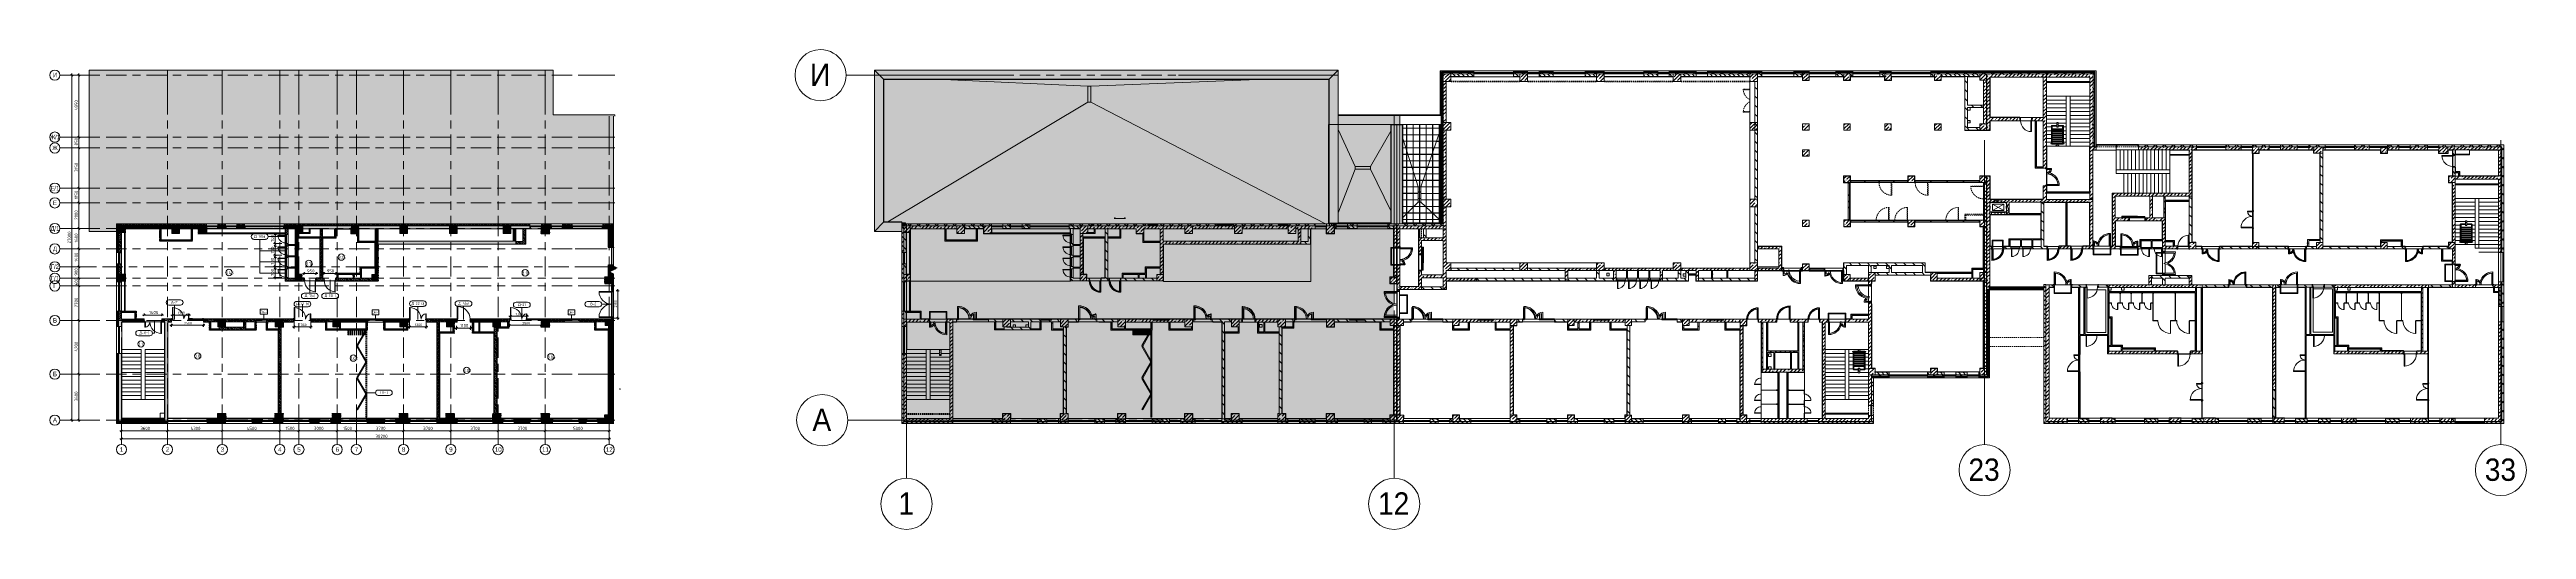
# Model space of a CAD drawing. Header units: millimetres. Extents: x -5524 to 188508, y -8553 to 29000.
import ezdxf

# ---------------------------------------------------------------- set-up
doc = ezdxf.new("R2010")
doc.units = ezdxf.units.MM
doc.linetypes.add('200_ШТРИХ__ш1_п0_6_', pattern=[160, 100, -60])
doc.linetypes.add('Осевая', pattern=[3175, 635, -476.25, 1587.5, -476.25])
for name, color, linetype, lineweight in [('A-ANNO-DIMS', 7, 'Continuous', 9), ('A-ANNO-DIMS-100', 7, 'Continuous', 9), ('A-AREA-IDEN', 7, 'Continuous', 9), ('A-DETL', 7, 'Continuous', 9), ('A-DETL-1', 7, 'Continuous', 5), ('A-DETL-GENF', 7, 'Continuous', 9), ('A-DETL-MBND-1', 7, '200_ШТРИХ__ш1_п0_6_', 9), ('A-DOOR', 7, 'Continuous', 9), ('A-DOOR-7', 7, 'Continuous', 5), ('A-DOOR-FRAM-2', 7, 'Continuous', 9), ('A-DOOR-IDEN', 7, 'Continuous', 9), ('A-GENM', 7, 'Continuous', 5), ('A-GLAZ', 7, 'Continuous', 9), ('A-GLAZ-1', 7, 'Continuous', 13), ('A-GLAZ-2', 7, 'Continuous', 5), ('A-GLAZ-CURT', 7, 'Continuous', 9), ('A-GLAZ-CURT-1', 7, 'Continuous', 25), ('A-GLAZ-CURT-2', 7, 'Continuous', 5), ('A-GLAZ-CWMG', 7, 'Continuous', 9), ('A-GLAZ-CWMG-1', 7, 'Continuous', 25), ('A-GLAZ-CWMG-2', 7, 'Continuous', 5), ('A-GLAZ-IDEN', 7, 'Continuous', 9), ('A-ROOF', 7, 'Continuous', 5), ('A-ROOF-PATT', 7, 'Continuous', 5), ('A-WALL', 7, 'Continuous', 9), ('A-WALL-2', 7, 'Continuous', 5), ('G-ANNO-TEXT', 7, 'Continuous', 9), ('I-WALL', 7, 'Continuous', 9), ('I-WALL-2', 7, 'Continuous', 5), ('M-EQPM', 7, 'Continuous', 5), ('S-COLS', 7, 'Continuous', 9), ('S-COLS-2', 7, 'Continuous', 5), ('S-STRS-1', 7, 'Continuous', 9), ('S-STRS-2', 7, 'Continuous', 5), ('Ограждение', 7, 'Continuous', 9), ('Оси', 7, 'Continuous', 9), ('Оси-1', 7, 'Continuous', 20), ('Оси-2', 7, 'Осевая', 9), ('Поручни', 7, 'Continuous', 9)]:
    doc.layers.add(name, color=color, linetype=linetype, lineweight=lineweight)
for name, color, linetype, lineweight, true_color in [('A-DETL-GENF-1', 7, 'Continuous', 9, 0xd4d4d4), ('A-DETL-GENF-3', 7, 'Continuous', 5, 0xb7b7b7), ('A-DETL-GENF-4', 7, 'Continuous', 5, 0xaaaaaa), ('A-DETL-GENF-5', 7, 'Continuous', 5, 0xe2e2e2), ('A-DOOR-1', 1, 'Continuous', 9, 0xff0000), ('A-DOOR-2', 1, 'Continuous', 13, 0xff0000), ('A-DOOR-3', 1, '200_ШТРИХ__ш1_п0_6_', 9, 0xff0000), ('A-DOOR-4', 7, 'Continuous', 5, 0xaaaaaa), ('A-DOOR-5', 7, 'Continuous', 5, 0xe2e2e2), ('A-DOOR-6', 7, 'Continuous', 5, 0xb7b7b7), ('A-DOOR-FRAM-1', 1, 'Continuous', 13, 0xff0000), ('A-DOOR-FRAM-3', 1, 'Continuous', 9, 0xff0000), ('A-DOOR-FRAM-4', 7, 'Continuous', 5, 0xe2e2e2), ('A-DOOR-FRAM-5', 7, 'Continuous', 5, 0xaaaaaa), ('A-DOOR-FRAM-6', 7, 'Continuous', 5, 0xb7b7b7), ('A-FLOR-1', 7, 'Continuous', 5, 0xb7b7b7), ('A-FLOR-2', 7, 'Continuous', 5, 0xaaaaaa), ('A-GENM-1', 7, 'Continuous', 5, 0x737373), ('A-GENM-2', 7, 'Continuous', 5, 0xa1a1a1), ('A-GENM-3', 7, 'Continuous', 5, 0xe2ddcd), ('A-GLAZ-3', 7, 'Continuous', 5, 0x737373), ('A-GLAZ-CURT-3', 7, 'Continuous', 5, 0x737373), ('A-GLAZ-CWMG-3', 7, 'Continuous', 5, 0x383e42), ('A-GLAZ-CWMG-4', 7, 'Continuous', 5, 0x737373), ('A-WALL-1', 7, 'Continuous', 9, 0x3c3c3c), ('A-WALL-3', 7, 'Continuous', 5, 0x737373), ('A-WALL-4', 7, 'Continuous', 9, 0x737373), ('A-WALL-5', 7, 'Continuous', 5, 0xa1a1a1), ('A-WALL-FNSH-1', 7, 'Continuous', 9, 0x3c3c3c), ('I-WALL-1', 7, 'Continuous', 9, 0xe7e7e7), ('I-WALL-3', 7, 'Continuous', 5, 0x737373), ('I-WALL-4', 7, 'Continuous', 5, 0x787878), ('S-COLS-1', 7, 'Continuous', 5, 0x737373), ('S-STRS-3', 7, 'Continuous', 5, 0x737373)]:
    doc.layers.add(name, color=color, linetype=linetype, lineweight=lineweight, true_color=true_color)
doc.layers.add('A-DETL-GENF-2', color=7, linetype='Continuous', lineweight=9, true_color=0xc0c0c0, transparency=0.4)
doc.styles.add('Arial', font='arial.ttf', dxfattribs={"width": 0.9, "height": 350})
doc.styles.add('Arial_1', font='arial.ttf', dxfattribs={"width": 0.9, "height": 1750})
doc.styles.add('GOST Common', font='GOST_Common.ttf', dxfattribs={"width": 0.9, "height": 250})
doc.styles.add('GOST Common_1', font='GOST_Common.ttf', dxfattribs={"height": 200})
doc.styles.add('GOST Common_2', font='GOST_Common.ttf', dxfattribs={"width": 0.9, "height": 3.5})
doc.styles.add('GOST Common_3', font='GOST_Common.ttf', dxfattribs={"width": 0.9, "height": 2.5})
doc.styles.add('ISOCPEUR', font='isocpeur.ttf', dxfattribs={"width": 0.9, "height": 250})
doc.styles.add('ISOCPEUR_1', font='isocpeur.ttf', dxfattribs={"width": 0.9, "height": 200})
doc.styles.add('ISOCPEUR_2', font='isocpeur.ttf', dxfattribs={"width": 0.9, "height": 2.5})
doc.styles.add('ISOCPEUR_3', font='isocpeur.ttf', dxfattribs={"height": 2.5})
doc.dimstyles.new('ISO-2_0_0_9К_Средний_округл2', dxfattribs={"dimscale": 304.8, "dimtxt": 199.196235, "dimasz": 0.492126, "dimexe": 0.393701, "dimexo": 0, "dimgap": 0, "dimtad": 1, "dimdec": 0, "dimrnd": 10, "dimzin": 0, "dimdsep": 46, "dimtxsty": 'ISOCPEUR_1', "dimblk1": 'OBLIQUE', "dimblk2": 'OBLIQUE', "dimsah": 1, "dimcen": 0.09, "dimdle": 0.393701, "dimazin": 0, "dimtfac": 1, "dimtdec": 4, "dimtix": 1, "dimtmove": 0, "dimatfit": 3, "dimfxl": 1, "dimtvp": 1, "dimtolj": 1, "dimtzin": 0, "dimarcsym": 2})
doc.dimstyles.new('ISO-2_5_0_9К_БОЛЬШОЙ', dxfattribs={"dimscale": 304.8, "dimtxt": 248.995294, "dimasz": 0.492126, "dimexe": 0.393701, "dimexo": 0.984252, "dimgap": 0, "dimtad": 1, "dimdec": 0, "dimrnd": 10, "dimzin": 0, "dimdsep": 46, "dimtxsty": 'ISOCPEUR', "dimblk1": 'OBLIQUE', "dimblk2": 'OBLIQUE', "dimsah": 1, "dimcen": 0.09, "dimdle": 0.393701, "dimazin": 0, "dimtfac": 1, "dimtdec": 4, "dimtix": 1, "dimtmove": 0, "dimatfit": 3, "dimfxl": 1, "dimtvp": 1, "dimtolj": 1, "dimtzin": 0, "dimarcsym": 2})
doc.dimstyles.new('ISO-2_5_0_9К_БОЛЬШОЙ_1', dxfattribs={"dimscale": 304.8, "dimtxt": 248.995294, "dimasz": 0.492126, "dimexe": 0.393701, "dimexo": 0.984252, "dimgap": 0, "dimtad": 1, "dimdec": 0, "dimrnd": 10, "dimzin": 0, "dimdsep": 46, "dimtxsty": 'ISOCPEUR', "dimblk1": 'OBLIQUE', "dimblk2": 'OBLIQUE', "dimsah": 1, "dimcen": 0.09, "dimdle": 0.393701, "dimazin": 0, "dimtfac": 1, "dimtdec": 4, "dimtix": 1, "dimtmove": 2, "dimatfit": 3, "dimfxl": 1, "dimtvp": 1, "dimtolj": 1, "dimtzin": 0, "dimarcsym": 2})
pattern_1 = [(135, (0, 0), (-35.35534, -35.35534), [])]
pattern_2 = [(135, (0, 0), (-70.71068, -70.71068), [])]
pattern_3 = [(45, (0, 0), (-70.71068, 70.71068), []), (135, (0, 0), (-70.71068, -70.71068), [])]
pattern_4 = [(45, (0, 0), (-57.02463, 57.02463), []), (45, (57.025, 0), (-57.02463, 57.02463), [100.806, -20.161, 3.353, -16.808])]
pattern_5 = [(135, (1826.41, 164.685), (-14.14214, -14.14214), []), (225, (1826.41, 164.685), (14.14214, -14.14214), [])]
pattern_6 = [(45, (-296.384, 164.685), (-14.1421, 14.1421), []), (135, (-296.384, 164.685), (-14.1421, -14.1421), [])]
pattern_7 = [(135, (0, 0), (-75.43415, -75.43415), [106.68, -17.78, 3.556, -17.78]), (135, (0, 75.39), (-75.43415, -75.43415), []), (50, (0, 0), (127.52922, -11.15758), [13.335, -146.685]), (355, (0, 0), (-24.66966, 133.74002), [10.668, -117.348]), (100.451, (10.63, -0.93), (102.85973, 122.58178), [11.333, -124.663]), (46.184, (0, 35.56), (189.75516, -29.43036), [20.002, -220.027]), (96.636, (15.81, 33.1), (166.1822, 173.1996), [17, -186.995]), (351.184, (0, 35.56), (166.1839, 173.1976), [16.002, -176.022]), (21, (17.78, 26.67), (106.13027, -71.58603), [13.335, -146.685]), (326, (17.78, 26.67), (43.26188, 128.93175), [10.668, -117.348]), (71.451, (26.62, 20.7), (149.39198, 57.34505), [11.333, -124.663]), (37.5, (0, 0), (2.16223, 59.188357), [3.353, -112.573, 3.353, -115.773, -117.793]), (37.5, (0, 0), (2.16223, 59.188357), [-235.052, 3.353, -114.44]), (7.5, (0, 0), (46.77386, 70.12615), [3.353, -64.567, 3.353, -109.906, -44.894]), (7.5, (0, 0), (46.77386, 70.12615), [-181.178, 3.353, -41.542]), (327.5, (-39.65, 0), (94.91367, -4.010093), [3.353, -41.097, 3.353, -135.331, -184.023]), (327.5, (-39.65, 0), (94.91367, -4.010093), [-183.134, 3.353, -180.67]), (317.5, (-57.43, 0), (103.69057, 17.79882), [3.353, -54.432, 3.353, -88.748, -130.683]), (317.5, (-57.43, 0), (103.69057, 17.79882), [-149.885, 3.353, -127.33])]
pattern_8 = [(45, (0, 0), (-35.35534, 35.35534), [])]
pattern_9 = [(135, (0, 0), (-75.43415, -75.43415), [106.68, -17.78, 3.556, -17.78]), (135, (0, 75.39), (-75.43415, -75.43415), []), (50, (0, 0), (127.5292, -11.1576), [13.335, -146.685]), (355, (0, 0), (-24.6697, 133.74), [10.668, -117.348]), (100.451, (10.63, -0.93), (102.8597, 122.5818), [11.333, -124.663]), (46.184, (0, 35.56), (189.7552, -29.4304), [20.002, -220.027]), (96.636, (15.81, 33.1), (166.1822, 173.1996), [17, -186.995]), (351.184, (0, 35.56), (166.184, 173.1976), [16.002, -176.022]), (21, (17.78, 26.67), (106.1303, -71.586), [13.335, -146.685]), (326, (17.78, 26.67), (43.2619, 128.9318), [10.668, -117.348]), (71.451, (26.62, 20.7), (149.392, 57.345), [11.333, -124.663]), (37.5, (0, 0), (2.16223, 59.18836), [3.353, -112.573, 3.353, -115.773, -117.792]), (37.5, (0, 0), (2.16223, 59.18836), [-235.052, 3.353, -114.44]), (7.5, (0, 0), (46.77386, 70.12615), [3.353, -64.567, 3.353, -109.906, -44.894]), (7.5, (0, 0), (46.77386, 70.12615), [-181.178, 3.353, -41.542]), (327.5, (-39.65, 0), (94.91367, -4.0101), [3.353, -41.097, 3.353, -135.331, -184.023]), (327.5, (-39.65, 0), (94.91367, -4.0101), [-183.134, 3.353, -180.67]), (317.5, (-57.43, 0), (103.69057, 17.7988), [3.353, -54.432, 3.353, -88.748, -130.683]), (317.5, (-57.43, 0), (103.69057, 17.7988), [-149.885, 3.353, -127.33])]
pattern_10 = [(135, (1951.41, 164.685), (-14.14214, -14.14214), []), (225, (1951.41, 164.685), (14.14214, -14.14214), [])]
pattern_11 = [(45, (-171.384, 164.685), (-14.1421, 14.1421), []), (135, (-171.384, 164.685), (-14.1421, -14.1421), [])]
pattern_12 = [(0, (0, 0), (121.92, 30.48), [10.058, -81.382, 10.058, -81.382, -487.68]), (0, (0, 0), (121.92, 30.48), [-182.88, 10.058, -172.822, 10.058, -81.382, -213.36]), (0, (0, 0), (121.92, 30.48), [-457.2, 10.058, -50.902, 10.058, -142.342]), (120, (45.72, 15.24), (-87.356454, 90.345817), [10.058, -81.382, 10.058, -81.382, -487.68]), (120, (45.72, 15.24), (-87.356454, 90.345817), [-182.88, 10.058, -172.822, 10.058, -81.382, -213.36]), (120, (45.72, 15.24), (-87.356454, 90.345817), [-457.2, 10.058, -50.902, 10.058, -142.342]), (240, (60.96, 76.2), (-34.563546, -120.825817), [10.058, -81.382, 10.058, -81.382, -487.68]), (240, (60.96, 76.2), (-34.563546, -120.825817), [-182.88, 10.058, -172.822, 10.058, -81.382, -213.36]), (240, (60.96, 76.2), (-34.563546, -120.825817), [-457.2, 10.058, -50.902, 10.058, -142.342])]
pattern_13 = [(135, (1751.41, 174.685), (-14.14214, -14.14214), []), (225, (1751.41, 174.685), (14.14214, -14.14214), [])]
pattern_14 = [(45, (-371.384, 174.685), (-14.1421, 14.1421), []), (135, (-371.384, 174.685), (-14.1421, -14.1421), [])]
pattern_15 = [(45, (61498, 0), (-285.1231, 285.1231), []), (45, (61783.12, 0), (-285.1231, 285.1231), [504.031, -100.806, 16.764, -84.042])]
pattern_16 = [(135, (61498, 0), (-176.7767, -176.7767), [])]
pattern_17 = [(135, (61498, 0), (-353.5534, -353.5534), [])]
pattern_18 = [(45, (61498, 0), (-353.5534, 353.5534), []), (135, (61498, 0), (-353.5534, -353.5534), [])]
pattern_19 = [(45, (61498, 0), (-176.7767, 176.7767), [])]
pattern_20 = [(135, (61498, 0), (-377.1708, -377.1708), [533.4, -88.9, 17.78, -88.9]), (135, (61498, 376.94), (-377.1708, -377.1708), []), (50, (61498, 0), (637.6445, -55.7866), [66.675, -733.425]), (355, (61498, 0), (-123.3494, 668.6992), [53.34, -586.74]), (100.451, (61551.14, -4.65), (514.299, 612.908), [56.665, -623.315]), (46.184, (61498, 177.8), (948.7764, -147.1497), [100.012, -1100.137]), (96.636, (61577.1, 165.5), (830.909, 865.997), [84.998, -934.973]), (351.184, (61498, 177.8), (830.918, 865.988), [80.01, -880.11]), (21, (61586.9, 133.35), (530.6506, -357.9283), [66.675, -733.425]), (326, (61586.9, 133.35), (216.308, 644.6585), [53.34, -586.74]), (71.451, (61631.1, 103.5), (746.9596, 286.7243), [56.665, -623.315]), (37.5, (61498, 0), (10.81053, 295.9426), [16.764, -562.864, 16.764, -578.866, -588.962]), (37.5, (61498, 0), (10.81053, 295.9426), [-1175.258, 16.764, -572.198]), (7.5, (61498, 0), (233.8692, 350.63175), [16.764, -322.834, 16.764, -549.529, -224.472]), (7.5, (61498, 0), (233.8692, 350.63175), [-905.891, 16.764, -207.708]), (327.5, (61299.75, 0), (474.5678, -20.0513), [16.764, -205.486, 16.764, -676.656, -920.115]), (327.5, (61299.75, 0), (474.5678, -20.0513), [-915.67, 16.764, -903.351]), (317.5, (61210.85, 0), (518.4522, 88.9934), [16.764, -272.161, 16.764, -443.738, -653.415]), (317.5, (61210.85, 0), (518.4522, 88.9934), [-749.427, 16.764, -636.651])]
pattern_21 = [(135, (1826.41, 174.685), (-14.14214, -14.14214), []), (225, (1826.41, 174.685), (14.14214, -14.14214), [])]
pattern_22 = [(45, (-296.384, 174.685), (-14.1421, 14.1421), []), (135, (-296.384, 174.685), (-14.1421, -14.1421), [])]
pattern_23 = [(45, (61498, 0), (-427.6843, 427.6843), []), (45, (61783.1, 0), (-427.6843, 427.6843), [])]
pattern_24 = [(135, (1776.41, 174.685), (-14.14214, -14.14214), []), (225, (1776.41, 174.685), (14.14214, -14.14214), [])]
pattern_25 = [(45, (-346.384, 174.685), (-14.1421, 14.1421), []), (135, (-346.384, 174.685), (-14.1421, -14.1421), [])]
pattern_26 = [(135, (1576.41, 164.685), (-14.14214, -14.14214), []), (225, (1576.41, 164.685), (14.14214, -14.14214), [])]
pattern_27 = [(45, (-546.384, 164.685), (-14.1421, 14.1421), []), (135, (-546.384, 164.685), (-14.1421, -14.1421), [])]
pattern_28 = [(45, (-38240, -150), (-285.123, 285.123), []), (45, (-37954.88, -150), (-285.123, 285.123), [504.031, -100.806, 16.764, -84.042])]
pattern_29 = [(45, (-38240, -7650), (-285.123, 285.123), []), (45, (-37954.88, -7650), (-285.123, 285.123), [504.031, -100.806, 16.764, -84.042])]
pattern_30 = [(45, (-38240, -10950), (-285.123, 285.123), []), (45, (-37954.88, -10950), (-285.123, 285.123), [504.031, -100.806, 16.764, -84.042])]
pattern_31 = [(45, (61498, 0), (-530.33, 530.33), []), (135, (61498, 0), (-530.33, -530.33), [])]

# ---------------------------------------------------------------- blocks, each defined once
blk = doc.blocks.new('BSC_Колонна _Прямоугольная - 600х600-23286269-План заполнения дверных проемов 3 этажа в осях 1-12')
at = {"layer": 'S-COLS'}
h = blk.add_hatch(dxfattribs=at)
h.set_pattern_fill('FP_1', color=256, style=0, pattern_type=2)
h.set_pattern_definition([(45, (-29509.74, -7600), (-57.02463, 57.02463), []), (45, (-29452.72, -7600), (-57.02463, 57.02463), [100.806, -20.161, 3.353, -16.808])])
h.paths.add_polyline_path([(-300, -300), (300, -300), (300, 300), (-300, 300)])
for p, q in [((300, 300), (-300, 300)), ((-300, 300), (-300, -300)), ((300, -300), (300, 300)), ((-300, -300), (300, -300))]:
    blk.add_line(p, q, dxfattribs=at)
blk = doc.blocks.new('BSC_Колонна _Прямоугольная - 500х500-23286270-План заполнения дверных проемов 3 этажа в осях 1-12')
at = {"layer": 'S-COLS'}
h = blk.add_hatch(dxfattribs=at)
h.set_pattern_fill('FP_2', color=256, style=0, pattern_type=2)
h.set_pattern_definition([(45, (-38790, -7650), (-57.02463, 57.02463), []), (45, (-38732.975, -7650), (-57.02463, 57.02463), [100.806, -20.161, 3.353, -16.808])])
h.paths.add_polyline_path([(-142, -250), (-142, 250), (-250, 250), (-250, -250)])
for p, q in [((-142, 250), (-250, 250)), ((-250, 250), (-250, -250)), ((-250, -250), (-142, -250))]:
    blk.add_line(p, q, dxfattribs=at)
blk = doc.blocks.new('BSC_Колонна _Прямоугольная - 600х600-V1-План заполнения дверных проемов 3 этажа в осях 1-12')
at = {"layer": 'S-COLS'}
h = blk.add_hatch(dxfattribs=at)
h.set_pattern_fill('FP_3', color=256, style=0, pattern_type=2)
h.set_pattern_definition([(45, (-25860, -200), (-57.02463, 57.02463), []), (45, (-25802.975, -200), (-57.02463, 57.02463), [100.806, -20.161, 3.353, -16.808])])
h.paths.add_polyline_path([(-300, -300), (300, -300), (300, 300), (-300, 300), (-300, -46)])
for p, q in [((300, 300), (-300, 300)), ((-300, 300), (-300, -300)), ((300, -300), (300, 300)), ((-300, -300), (300, -300))]:
    blk.add_line(p, q, dxfattribs=at)
blk = doc.blocks.new('BSC_Колонна _Прямоугольная - 600х600-V2-План заполнения дверных проемов 3 этажа в осях 1-12')
at = {"layer": 'S-COLS'}
h = blk.add_hatch(dxfattribs=at)
h.set_pattern_fill('FP_4', color=256, style=0, pattern_type=2)
h.set_pattern_definition([(45, (-29509.74, -200), (-57.02463, 57.02463), []), (45, (-29452.72, -200), (-57.02463, 57.02463), [100.806, -20.161, 3.353, -16.808])])
h.paths.add_polyline_path([(-300, -300), (300, -300), (300, 300), (-300, 300), (-300, -46)])
for p, q in [((300, 300), (-300, 300)), ((-300, 300), (-300, -300)), ((300, -300), (300, 300)), ((-300, -300), (300, -300))]:
    blk.add_line(p, q, dxfattribs=at)
blk = doc.blocks.new('BSC_Колонна _Прямоугольная - 500х500-V3-План заполнения дверных проемов 3 этажа в осях 1-12')
at = {"layer": 'S-COLS'}
h = blk.add_hatch(dxfattribs=at)
h.set_pattern_fill('FP_5', color=256, style=0, pattern_type=2)
h.set_pattern_definition([(45, (-38790, -150), (-57.02463, 57.02463), []), (45, (-38732.975, -150), (-57.02463, 57.02463), [100.806, -20.161, 3.353, -16.808])])
h.paths.add_polyline_path([(-142, -250), (-142, 250), (-250, 250), (-250, -250)])
for p, q in [((-142, 250), (-250, 250)), ((-250, 250), (-250, -250)), ((-250, -250), (-142, -250))]:
    blk.add_line(p, q, dxfattribs=at)
blk = doc.blocks.new('BSC_Колонна _Прямоугольная - 600х600-V4-План заполнения дверных проемов 3 этажа в осях 1-12')
at = {"layer": 'S-COLS'}
h = blk.add_hatch(dxfattribs=at)
h.set_pattern_fill('FP_6', color=256, style=0, pattern_type=2)
h.set_pattern_definition([(45, (-14010, -14900), (-57.02463, 57.02463), []), (45, (-13952.975, -14900), (-57.02463, 57.02463), [100.806, -20.161, 3.353, -16.808])])
h.paths.add_polyline_path([(-300, -300), (300, -300), (300, 300), (-300, 300), (-300, 26)])
for p, q in [((300, 300), (-300, 300)), ((-300, 300), (-300, -300)), ((300, -300), (300, 300)), ((-300, -300), (300, -300))]:
    blk.add_line(p, q, dxfattribs=at)
blk = doc.blocks.new('BSC_Колонна _Прямоугольная - 600х600-V5-План заполнения дверных проемов 3 этажа в осях 1-12')
at = {"layer": 'S-COLS'}
h = blk.add_hatch(dxfattribs=at)
h.set_pattern_fill('FP_7', color=256, style=0, pattern_type=2)
h.set_pattern_definition([(45, (-25860, -7600), (-57.02463, 57.02463), []), (45, (-25802.975, -7600), (-57.02463, 57.02463), [100.806, -20.161, 3.353, -16.808])])
h.paths.add_polyline_path([(-300, -300), (300, -300), (300, 300), (-300, 300)])
for p, q in [((300, 300), (-300, 300)), ((-300, 300), (-300, -300)), ((300, -300), (300, 300)), ((-300, -300), (300, -300))]:
    blk.add_line(p, q, dxfattribs=at)
blk = doc.blocks.new('BSC_Колонна _Прямоугольная - 600х600-V6-План заполнения дверных проемов 3 этажа в осях 1-12')
at = {"layer": 'S-COLS'}
h = blk.add_hatch(dxfattribs=at)
h.set_pattern_fill('FP_8', color=256, style=0, pattern_type=2)
h.set_pattern_definition([(45, (-26110, -14900), (-57.02463, 57.02463), []), (45, (-26052.975, -14900), (-57.02463, 57.02463), [100.806, -20.161, 3.353, -16.808])])
h.paths.add_polyline_path([(-300, -300), (300, -300), (300, 300), (-300, 300)])
for p, q in [((300, 300), (-300, 300)), ((-300, 300), (-300, -300)), ((300, -300), (300, 300)), ((-300, -300), (300, -300))]:
    blk.add_line(p, q, dxfattribs=at)
blk = doc.blocks.new('120_Окно_СКБ_2Ст - 120_Окно_СКБ_2Ст 3100х2500 _мал_ створка слева-2_-22446420-План заполнения дверных проемов 3 этажа в осях 1-12')
at = {"layer": 'A-GLAZ'}
for p, q in [((1550, -57), (-1550, -57)), ((-1530, -127), (-1500, -127)), ((-1430, -107), (-770, -107)), ((-770, -117), (-1430, -117)), ((-700, -127), (-670, -127)), ((-600, -107), (1430, -107)), ((1430, -117), (-600, -117)), ((1500, -127), (1530, -127))]:
    blk.add_line(p, q, dxfattribs=at)
at = {"layer": 'A-GLAZ-1'}
for p, q in [((-1550, -127), (-1550, -57)), ((-1550, -57), (-1480, -57)), ((-1480, -127), (-1550, -127)), ((-1480, -127), (-1500, -127)), ((-1500, -127), (-1500, -137)), ((-1500, -137), (-700, -137)), ((-700, -137), (-1500, -137)), ((-1480, -57), (-1480, -127)), ((-720, -87), (-1480, -87)), ((-1480, -87), (-1480, -127)), ((-1430, -137), (-1430, -87)), ((-770, -137), (-770, -87)), ((-720, -127), (-720, -57)), ((-720, -57), (-650, -57)), ((-720, -127), (-720, -87)), ((-650, -127), (-720, -127)), ((-700, -127), (-720, -127)), ((-700, -137), (-700, -127)), ((-650, -127), (-670, -127)), ((-670, -127), (-670, -137)), ((-670, -137), (1500, -137)), ((1500, -137), (-670, -137)), ((-650, -57), (-650, -127)), ((1480, -87), (-650, -87)), ((-650, -87), (-650, -127)), ((-600, -137), (-600, -87)), ((1430, -137), (1430, -87)), ((1480, -127), (1480, -57)), ((1480, -57), (1550, -57)), ((1480, -127), (1480, -87)), ((1550, -127), (1480, -127)), ((1500, -127), (1480, -127)), ((1500, -137), (1500, -127)), ((1550, -57), (1550, -127))]:
    blk.add_line(p, q, dxfattribs=at)
blk = doc.blocks.new('120_Окно_СКБ_2Ст - 120_Окно_СКБ_2Ст 2100х2500 _мал створка СЛЕВА_-22446485-План заполнения дверных проемов 3 этажа в осях 1-12')
at = {"layer": 'A-GLAZ'}
for p, q in [((1050, -57), (-1050, -57)), ((-1030, -127), (-1000, -127)), ((-930, -107), (-270, -107)), ((-270, -117), (-930, -117)), ((-200, -127), (-170, -127)), ((-100, -107), (930, -107)), ((930, -117), (-100, -117)), ((1000, -127), (1030, -127))]:
    blk.add_line(p, q, dxfattribs=at)
at = {"layer": 'A-GLAZ-1'}
for p, q in [((-1050, -127), (-1050, -57)), ((-1050, -57), (-980, -57)), ((-980, -127), (-1050, -127)), ((-980, -127), (-1000, -127)), ((-1000, -127), (-1000, -137)), ((-1000, -137), (-200, -137)), ((-200, -137), (-1000, -137)), ((-980, -57), (-980, -127)), ((-220, -87), (-980, -87)), ((-980, -87), (-980, -127)), ((-930, -137), (-930, -87)), ((-270, -137), (-270, -87)), ((-220, -127), (-220, -57)), ((-220, -57), (-150, -57)), ((-220, -127), (-220, -87)), ((-150, -127), (-220, -127)), ((-200, -127), (-220, -127)), ((-200, -137), (-200, -127)), ((-150, -127), (-170, -127)), ((-170, -127), (-170, -137)), ((-170, -137), (1000, -137)), ((1000, -137), (-170, -137)), ((-150, -57), (-150, -127)), ((980, -87), (-150, -87)), ((-150, -87), (-150, -127)), ((-100, -137), (-100, -87)), ((930, -137), (930, -87)), ((980, -127), (980, -57)), ((980, -57), (1050, -57)), ((980, -127), (980, -87)), ((1050, -127), (980, -127)), ((1000, -127), (980, -127)), ((1000, -137), (1000, -127)), ((1050, -57), (1050, -127))]:
    blk.add_line(p, q, dxfattribs=at)
blk = doc.blocks.new('120_Окно_СКБ_1Ст - 120_Окно_СКБ_1Ст 900х2500_h_-22445987-План заполнения дверных проемов 3 этажа в осях 1-12')
at = {"layer": 'A-GLAZ'}
for p, q in [((450, -57), (-450, -57)), ((-430, -127), (-400, -127)), ((-330, -107), (330, -107)), ((330, -117), (-330, -117)), ((400, -127), (430, -127))]:
    blk.add_line(p, q, dxfattribs=at)
at = {"layer": 'A-GLAZ-1'}
for p, q in [((-450, -127), (-450, -57)), ((-450, -57), (-380, -57)), ((-380, -127), (-450, -127)), ((-380, -127), (-400, -127)), ((-400, -127), (-400, -137)), ((-400, -137), (400, -137)), ((400, -137), (-400, -137)), ((-380, -57), (-380, -127)), ((380, -87), (-380, -87)), ((-380, -87), (-380, -127)), ((-330, -137), (-330, -87)), ((330, -137), (330, -87)), ((380, -127), (380, -57)), ((380, -57), (450, -57)), ((380, -127), (380, -87)), ((450, -127), (380, -127)), ((400, -127), (380, -127)), ((400, -137), (400, -127)), ((450, -57), (450, -127))]:
    blk.add_line(p, q, dxfattribs=at)
blk = doc.blocks.new('120_Окно_СКБ_1Ст - 120_Окно_СКБ_1Ст 900х2500_h_-20664874-План заполнения дверных проемов 3 этажа в осях 1-12')
at = {"layer": 'A-GLAZ'}
for p, q in [((450, -57), (-450, -57)), ((-430, -127), (-400, -127)), ((-330, -107), (330, -107)), ((330, -117), (-330, -117)), ((400, -127), (430, -127))]:
    blk.add_line(p, q, dxfattribs=at)
at = {"layer": 'A-GLAZ-1'}
for p, q in [((-450, -127), (-450, -57)), ((-450, -57), (-380, -57)), ((-380, -127), (-450, -127)), ((-380, -127), (-400, -127)), ((-400, -127), (-400, -137)), ((-400, -137), (400, -137)), ((400, -137), (-400, -137)), ((-380, -57), (-380, -127)), ((380, -87), (-380, -87)), ((-380, -87), (-380, -127)), ((-330, -137), (-330, -87)), ((330, -137), (330, -87)), ((380, -127), (380, -57)), ((380, -57), (450, -57)), ((380, -127), (380, -87)), ((450, -127), (380, -127)), ((400, -127), (380, -127)), ((400, -137), (400, -127)), ((450, -57), (450, -127))]:
    blk.add_line(p, q, dxfattribs=at)
blk = doc.blocks.new('BSC_Колонна _Прямоугольная - 600х600-V7-План заполнения дверных проемов 3 этажа в осях 1-12')
at = {"layer": 'S-COLS'}
h = blk.add_hatch(dxfattribs=at)
h.set_pattern_fill('FP_13', color=256, style=0, pattern_type=2)
h.set_pattern_definition([(45, (-33310, -7600), (-57.02463, 57.02463), []), (45, (-33252.975, -7600), (-57.02463, 57.02463), [100.806, -20.161, 3.353, -16.808])])
h.paths.add_polyline_path([(-300, -300), (300, -300), (300, 300), (-300, 300)])
for p, q in [((300, 300), (-300, 300)), ((-300, 300), (-300, -300)), ((300, -300), (300, 300)), ((-300, -300), (300, -300))]:
    blk.add_line(p, q, dxfattribs=at)
blk = doc.blocks.new('BSC_Колонна _Прямоугольная - 600х600-V8-План заполнения дверных проемов 3 этажа в осях 1-12')
at = {"layer": 'S-COLS'}
h = blk.add_hatch(dxfattribs=at)
h.set_pattern_fill('FP_14', color=256, style=0, pattern_type=2)
h.set_pattern_definition([(45, (-33310, -200), (-57.02463, 57.02463), []), (45, (-33252.975, -200), (-57.02463, 57.02463), [100.806, -20.161, 3.353, -16.808])])
h.paths.add_polyline_path([(-300, -300), (300, -300), (300, 300), (-300, 300), (-300, -46)])
for p, q in [((300, 300), (-300, 300)), ((-300, 300), (-300, -300)), ((300, -300), (300, 300)), ((-300, -300), (300, -300))]:
    blk.add_line(p, q, dxfattribs=at)
blk = doc.blocks.new('120_Окно_СКБ_2Ст - 120_Окно_СКБ_2Ст 2100х2400 _мал створка справа_-22446225-План заполнения дверных проемов 3 этажа в осях 1-12')
at = {"layer": 'A-GLAZ'}
for p, q in [((1050, -57), (-1050, -57)), ((-1030, -127), (-1000, -127)), ((-930, -107), (100, -107)), ((100, -117), (-930, -117)), ((170, -127), (200, -127)), ((270, -107), (930, -107)), ((930, -117), (270, -117)), ((1000, -127), (1030, -127))]:
    blk.add_line(p, q, dxfattribs=at)
at = {"layer": 'A-GLAZ-1'}
for p, q in [((-1050, -127), (-1050, -57)), ((-1050, -57), (-980, -57)), ((-980, -127), (-1050, -127)), ((-980, -127), (-1000, -127)), ((-1000, -127), (-1000, -137)), ((-1000, -137), (170, -137)), ((170, -137), (-1000, -137)), ((-980, -57), (-980, -127)), ((150, -87), (-980, -87)), ((-980, -87), (-980, -127)), ((-930, -137), (-930, -87)), ((100, -137), (100, -87)), ((150, -127), (150, -57)), ((150, -57), (220, -57)), ((150, -127), (150, -87)), ((220, -127), (150, -127)), ((170, -127), (150, -127)), ((170, -137), (170, -127)), ((220, -127), (200, -127)), ((200, -127), (200, -137)), ((200, -137), (1000, -137)), ((1000, -137), (200, -137)), ((220, -57), (220, -127)), ((980, -87), (220, -87)), ((220, -87), (220, -127)), ((270, -137), (270, -87)), ((930, -137), (930, -87)), ((980, -127), (980, -57)), ((980, -57), (1050, -57)), ((980, -127), (980, -87)), ((1050, -127), (980, -127)), ((1000, -127), (980, -127)), ((1000, -137), (1000, -127)), ((1050, -57), (1050, -127))]:
    blk.add_line(p, q, dxfattribs=at)
blk = doc.blocks.new('BSC_Колонна _Прямоугольная - 500х500-V9-План заполнения дверных проемов 3 этажа в осях 1-12')
at = {"layer": 'S-COLS'}
h = blk.add_hatch(dxfattribs=at)
h.set_pattern_fill('FP_15', color=256, style=0, pattern_type=2)
h.set_pattern_definition([(45, (-140, -14950), (-57.02463, 57.02463), []), (45, (-82.975, -14950), (-57.02463, 57.02463), [100.806, -20.161, 3.353, -16.808])])
h.paths.add_polyline_path([(-250, -250), (250, -250), (250, 250), (-250, 250), (-250, -24)])
for p, q in [((250, 250), (-250, 250)), ((-250, 250), (-250, -250)), ((250, -250), (250, 250)), ((-250, -250), (250, -250))]:
    blk.add_line(p, q, dxfattribs=at)
blk = doc.blocks.new('120_Окно_СКБ_2Ст - 120_Окно_СКБ_2Ст 2100х2400 _мал створка справа_-V10-План заполнения дверных проемов 3 этажа в осях 1-12')
at = {"layer": 'A-GLAZ'}
for p, q in [((1050, -57), (-1050, -57)), ((-1050, -127), (-1000, -127)), ((-930, -107), (100, -107)), ((100, -117), (-930, -117)), ((170, -127), (200, -127)), ((270, -107), (930, -107)), ((930, -117), (270, -117)), ((1000, -127), (1050, -127))]:
    blk.add_line(p, q, dxfattribs=at)
at = {"layer": 'A-GLAZ-1'}
for p, q in [((-1050, -127), (-1050, -57)), ((-1050, -57), (-980, -57)), ((-980, -127), (-1050, -127)), ((-980, -127), (-1000, -127)), ((-1000, -127), (-1000, -137)), ((-1000, -137), (170, -137)), ((170, -137), (-1000, -137)), ((-980, -57), (-980, -127)), ((150, -87), (-980, -87)), ((-980, -87), (-980, -127)), ((-930, -137), (-930, -87)), ((100, -137), (100, -87)), ((150, -127), (150, -57)), ((150, -57), (220, -57)), ((150, -127), (150, -87)), ((220, -127), (150, -127)), ((170, -127), (150, -127)), ((170, -137), (170, -127)), ((220, -127), (200, -127)), ((200, -127), (200, -137)), ((200, -137), (1000, -137)), ((1000, -137), (200, -137)), ((220, -57), (220, -127)), ((980, -87), (220, -87)), ((220, -87), (220, -127)), ((270, -137), (270, -87)), ((930, -137), (930, -87)), ((980, -127), (980, -57)), ((980, -57), (1050, -57)), ((980, -127), (980, -87)), ((1050, -127), (980, -127)), ((1000, -127), (980, -127)), ((1000, -137), (1000, -127)), ((1050, -57), (1050, -127))]:
    blk.add_line(p, q, dxfattribs=at)
blk = doc.blocks.new('120_Окно_СКБ_2Ст - 120_Окно_СКБ_2Ст 2300х2500 _мал створка справа_-22272277-План заполнения дверных проемов 3 этажа в осях 1-12')
at = {"layer": 'A-GLAZ'}
for p, q in [((1150, -57), (-1150, -57)), ((-1130, -127), (-1100, -127)), ((-1030, -107), (200, -107)), ((200, -117), (-1030, -117)), ((270, -127), (300, -127)), ((370, -107), (1030, -107)), ((1030, -117), (370, -117)), ((1100, -127), (1130, -127))]:
    blk.add_line(p, q, dxfattribs=at)
at = {"layer": 'A-GLAZ-1'}
for p, q in [((-1150, -127), (-1150, -57)), ((-1150, -57), (-1080, -57)), ((-1080, -127), (-1150, -127)), ((-1080, -127), (-1100, -127)), ((-1100, -127), (-1100, -137)), ((-1100, -137), (270, -137)), ((270, -137), (-1100, -137)), ((-1080, -57), (-1080, -127)), ((250, -87), (-1080, -87)), ((-1080, -87), (-1080, -127)), ((-1030, -137), (-1030, -87)), ((200, -137), (200, -87)), ((250, -127), (250, -57)), ((250, -57), (320, -57)), ((250, -127), (250, -87)), ((320, -127), (250, -127)), ((270, -127), (250, -127)), ((270, -137), (270, -127)), ((320, -127), (300, -127)), ((300, -127), (300, -137)), ((300, -137), (1100, -137)), ((1100, -137), (300, -137)), ((320, -57), (320, -127)), ((1080, -87), (320, -87)), ((320, -87), (320, -127)), ((370, -137), (370, -87)), ((1030, -137), (1030, -87)), ((1080, -127), (1080, -57)), ((1080, -57), (1150, -57)), ((1080, -127), (1080, -87)), ((1150, -127), (1080, -127)), ((1100, -127), (1080, -127)), ((1100, -137), (1100, -127)), ((1150, -57), (1150, -127))]:
    blk.add_line(p, q, dxfattribs=at)
blk = doc.blocks.new('110_Дверь_СКБ_2Ст - Д-1 Лестничная клетка EIS60-24280000-План заполнения дверных проемов 3 этажа в осях 1-12')
at = {"layer": 'A-DOOR-1'}
for centre, radius, start, end in [((-637.5, 110), 900, 0, 90), ((662.5, 110), 400, 90, 180)]:
    blk.add_arc(centre, radius, start, end, dxfattribs=at)
at = {"layer": 'A-DOOR-2'}
for p, q in [((-637.5, 1010), (-637.5, 110)), ((-587.5, 1010), (-637.5, 1010)), ((-637.5, 110), (-587.5, 110)), ((-587.5, 110), (-587.5, 1010)), ((662.5, 510), (612.5, 510)), ((612.5, 510), (612.5, 110)), ((612.5, 110), (662.5, 110)), ((662.5, 110), (662.5, 510))]:
    blk.add_line(p, q, dxfattribs=at)
at = {"layer": 'A-DOOR-FRAM-1'}
for p, q in [((-672.5, 118), (-742.5, 118)), ((-742.5, 118), (-742.5, 110)), ((-742.5, 110), (-672.5, 110)), ((-637.5, 110), (-687.5, 110)), ((-687.5, 110), (-687.5, 30)), ((-687.5, 30), (-627.5, 30)), ((-672.5, 30), (-687.5, 30)), ((-687.5, 30), (-687.5, -110)), ((-672.5, 110), (-672.5, 118)), ((-672.5, -110), (-672.5, 30)), ((-637.5, 60), (-637.5, 110)), ((-627.5, 60), (-637.5, 60)), ((-627.5, 30), (-627.5, 60)), ((662.5, 60), (652.5, 60)), ((652.5, 60), (652.5, 30)), ((652.5, 30), (712.5, 30)), ((662.5, 110), (662.5, 60)), ((712.5, 110), (662.5, 110)), ((767.5, 118), (697.5, 118)), ((697.5, 118), (697.5, 110)), ((697.5, 110), (767.5, 110)), ((712.5, 30), (697.5, 30)), ((697.5, 30), (697.5, -110)), ((712.5, 30), (712.5, 110)), ((712.5, -110), (712.5, 30)), ((767.5, 110), (767.5, 118)), ((-672.5, -110), (-742.5, -110)), ((-742.5, -110), (-742.5, -118)), ((-742.5, -118), (-672.5, -118)), ((-687.5, -110), (-672.5, -110)), ((-672.5, -118), (-672.5, -110)), ((697.5, -110), (712.5, -110)), ((767.5, -110), (697.5, -110)), ((697.5, -110), (697.5, -118)), ((697.5, -118), (767.5, -118)), ((767.5, -118), (767.5, -110))]:
    blk.add_line(p, q, dxfattribs=at)
blk = doc.blocks.new('DOR__перегородка__Прямоугольная - ТП-3_ Вн_ДПГ_6820х3300h-19315679-План заполнения дверных проемов 3 этажа в осях 1-12')
at = {"layer": 'A-DOOR-3'}
for p, q in [((0, 75), (0, 0)), ((0, 75), (1664, 75)), ((0, 0), (6820, 0)), ((1814, 75), (1827, 75)), ((1977, 75), (4164, 75)), ((4314, 75), (4325, 75)), ((4475, 75), (6663, 75)), ((6445, 1474), (6820, 1474)), ((6445, 1474), (6445, 288)), ((6445, 201), (6445, 75)), ((6520, 1474), (6520, 244)), ((6520, 158), (6520, 75)), ((6595, 1474), (6595, 201)), ((6595, 114), (6595, 75)), ((6670, 1474), (6670, 158)), ((6745, 1474), (6745, 114)), ((6813, 75), (6820, 75)), ((6820, 1474), (6820, 0))]:
    blk.add_line(p, q, dxfattribs=at)
at = {"layer": 'A-DOOR-FRAM-1'}
for p, q in [((570, 707), (608, 772)), ((1783, 7), (570, 707)), ((608, 772), (1820, 72)), ((1820, 72), (1783, 7)), ((1821, 72), (3033, 772)), ((1858, 7), (1821, 72)), ((3071, 707), (1858, 7)), ((3033, 772), (3071, 707)), ((3070, 707), (3107, 772)), ((4282, 7), (3070, 707)), ((3107, 772), (4320, 72)), ((4320, 72), (4282, 7)), ((4319, 72), (5532, 772)), ((4357, 7), (4319, 72)), ((5569, 707), (4357, 7)), ((5532, 772), (5569, 707)), ((5569, 707), (5607, 772)), ((6781, 7), (5569, 707)), ((5607, 772), (6819, 72)), ((6819, 72), (6781, 7))]:
    blk.add_line(p, q, dxfattribs=at)
blk = doc.blocks.new('BSC_Колонна _Прямоугольная - 600х600-V11-План заполнения дверных проемов 3 этажа в осях 1-12')
at = {"layer": 'S-COLS'}
h = blk.add_hatch(dxfattribs=at)
h.set_pattern_fill('FP_16', color=256, style=0, pattern_type=2)
h.set_pattern_definition([(45, (-33310, -14900), (-57.02463, 57.02463), []), (45, (-33252.975, -14900), (-57.02463, 57.02463), [100.806, -20.161, 3.353, -16.808])])
h.paths.add_polyline_path([(-300, -300), (300, -300), (300, 300), (-300, 300), (-300, 26)])
for p, q in [((300, 300), (-300, 300)), ((-300, 300), (-300, -300)), ((300, -300), (300, 300)), ((-300, -300), (300, -300))]:
    blk.add_line(p, q, dxfattribs=at)
blk = doc.blocks.new('110_Дверь_СКБ_1Ст_Внутренняя1 - Д-7_п__950x2100h_Туалет EW30-32897972-План заполнения дверных проемов 3 этажа в осях 1-12')
at = {"layer": 'A-DOOR'}
h = blk.add_hatch(dxfattribs=at)
h.set_pattern_fill('FP_17', color=256, style=0, pattern_type=2)
h.set_pattern_definition(pattern_5)
h.paths.add_polyline_path([(471.1, 100), (462.5, 100), (462.5, -100), (487.5, -100), (487.5, 100)])
at = {"layer": 'A-DOOR-FRAM-2'}
h = blk.add_hatch(dxfattribs=at)
h.set_pattern_fill('FP_18', color=256, style=0, pattern_type=2)
h.set_pattern_definition(pattern_6)
h.paths.add_polyline_path([(-437.5, 100), (-462.5, 100), (-462.5, -100), (-437.5, -100)])
at = {"layer": 'A-DOOR-1'}
blk.add_arc((-412.5, 100), 850, 360, 90, dxfattribs=at)
at = {"layer": 'A-DOOR-2'}
for p, q in [((-412.5, 950), (-412.5, 100)), ((-372.5, 950), (-412.5, 950)), ((-412.5, 100), (-372.5, 100)), ((-372.5, 100), (-372.5, 950))]:
    blk.add_line(p, q, dxfattribs=at)
at = {"layer": 'A-DOOR-FRAM-1'}
for p, q in [((-422.5, 108), (-492.5, 108)), ((-492.5, 108), (-492.5, 100)), ((-492.5, 100), (-422.5, 100)), ((-437.5, 100), (-462.5, 100)), ((-462.5, 100), (-462.5, -100)), ((-412.5, 100), (-437.5, 100)), ((-437.5, 100), (-437.5, 20)), ((-437.5, -100), (-437.5, 100)), ((-422.5, 100), (-437.5, 100)), ((-437.5, 100), (-437.5, 99)), ((-437.5, 99), (-422.5, 99)), ((-437.5, 20), (-402.5, 20)), ((-422.5, 20), (-437.5, 20)), ((-437.5, 20), (-437.5, -100)), ((-422.5, 100), (-422.5, 108)), ((-422.5, 99), (-422.5, 100)), ((-422.5, -100), (-422.5, 20)), ((-412.5, 60), (-412.5, 100)), ((-402.5, 60), (-412.5, 60)), ((-402.5, 20), (-402.5, 60)), ((437.5, 60), (427.5, 60)), ((427.5, 60), (427.5, 20)), ((427.5, 20), (462.5, 20)), ((437.5, 100), (437.5, 60)), ((462.5, 100), (437.5, 100)), ((517.5, 108), (447.5, 108)), ((447.5, 108), (447.5, 100)), ((462.5, 100), (447.5, 100)), ((447.5, 100), (447.5, 99)), ((447.5, 100), (517.5, 100)), ((447.5, 99), (462.5, 99)), ((462.5, 20), (447.5, 20)), ((447.5, 20), (447.5, -100)), ((462.5, 20), (462.5, 100)), ((487.5, 100), (462.5, 100)), ((462.5, 100), (462.5, -100)), ((462.5, 99), (462.5, 100)), ((462.5, -100), (462.5, 20)), ((487.5, -100), (487.5, 100)), ((517.5, 100), (517.5, 108)), ((-422.5, -100), (-492.5, -100)), ((-492.5, -100), (-492.5, -108)), ((-492.5, -108), (-422.5, -108)), ((-462.5, -100), (-437.5, -100)), ((-437.5, -100), (-422.5, -100)), ((-422.5, -108), (-422.5, -100)), ((447.5, -100), (462.5, -100)), ((517.5, -100), (447.5, -100)), ((447.5, -100), (447.5, -108)), ((447.5, -108), (517.5, -108)), ((462.5, -100), (487.5, -100)), ((517.5, -108), (517.5, -100))]:
    blk.add_line(p, q, dxfattribs=at)
blk = doc.blocks.new('110_Дверь_СКБ_1Ст_Внутренняя1 - Д-7_п__950x2100h_Туалет-32491181-План заполнения дверных проемов 3 этажа в осях 1-12')
at = {"layer": 'A-DOOR'}
h = blk.add_hatch(dxfattribs=at)
h.set_pattern_fill('FP_17', color=256, style=0, pattern_type=2)
h.set_pattern_definition(pattern_5)
h.paths.add_polyline_path([(487.5, 100), (462.5, 100), (462.5, -100), (487.5, -100)])
at = {"layer": 'A-DOOR-FRAM-2'}
h = blk.add_hatch(dxfattribs=at)
h.set_pattern_fill('FP_18', color=256, style=0, pattern_type=2)
h.set_pattern_definition(pattern_6)
h.paths.add_polyline_path([(-437.5, 100), (-462.5, 100), (-462.5, -100), (-437.5, -100)])
at = {"layer": 'A-DOOR-1'}
blk.add_arc((-412.5, 100), 850, 360, 90, dxfattribs=at)
at = {"layer": 'A-DOOR-2'}
for p, q in [((-412.5, 950), (-412.5, 100)), ((-372.5, 950), (-412.5, 950)), ((-412.5, 100), (-372.5, 100)), ((-372.5, 100), (-372.5, 950))]:
    blk.add_line(p, q, dxfattribs=at)
at = {"layer": 'A-DOOR-FRAM-1'}
for p, q in [((-422.5, 108), (-492.5, 108)), ((-492.5, 108), (-492.5, 100)), ((-492.5, 100), (-422.5, 100)), ((-437.5, 100), (-462.5, 100)), ((-462.5, 100), (-462.5, -100)), ((-412.5, 100), (-437.5, 100)), ((-437.5, 100), (-437.5, 20)), ((-437.5, -100), (-437.5, 100)), ((-422.5, 100), (-437.5, 100)), ((-437.5, 100), (-437.5, 99)), ((-437.5, 99), (-422.5, 99)), ((-437.5, 20), (-402.5, 20)), ((-422.5, 20), (-437.5, 20)), ((-437.5, 20), (-437.5, -100)), ((-422.5, 100), (-422.5, 108)), ((-422.5, 99), (-422.5, 100)), ((-422.5, -100), (-422.5, 20)), ((-412.5, 60), (-412.5, 100)), ((-402.5, 60), (-412.5, 60)), ((-402.5, 20), (-402.5, 60)), ((437.5, 60), (427.5, 60)), ((427.5, 60), (427.5, 20)), ((427.5, 20), (462.5, 20)), ((437.5, 100), (437.5, 60)), ((462.5, 100), (437.5, 100)), ((517.5, 108), (447.5, 108)), ((447.5, 108), (447.5, 100)), ((462.5, 100), (447.5, 100)), ((447.5, 100), (447.5, 99)), ((447.5, 100), (517.5, 100)), ((447.5, 99), (462.5, 99)), ((462.5, 20), (447.5, 20)), ((447.5, 20), (447.5, -100)), ((462.5, 20), (462.5, 100)), ((487.5, 100), (462.5, 100)), ((462.5, 100), (462.5, -100)), ((462.5, 99), (462.5, 100)), ((462.5, -100), (462.5, 20)), ((487.5, -100), (487.5, 100)), ((517.5, 100), (517.5, 108)), ((-422.5, -100), (-492.5, -100)), ((-492.5, -100), (-492.5, -108)), ((-492.5, -108), (-422.5, -108)), ((-462.5, -100), (-437.5, -100)), ((-437.5, -100), (-422.5, -100)), ((-422.5, -108), (-422.5, -100)), ((447.5, -100), (462.5, -100)), ((517.5, -100), (447.5, -100)), ((447.5, -100), (447.5, -108)), ((447.5, -108), (517.5, -108)), ((462.5, -100), (487.5, -100)), ((517.5, -108), (517.5, -100))]:
    blk.add_line(p, q, dxfattribs=at)
blk = doc.blocks.new('BSC_Колонна _Прямоугольная - 500х500-V12-План заполнения дверных проемов 3 этажа в осях 1-12')
at = {"layer": 'S-COLS'}
h = blk.add_hatch(dxfattribs=at)
h.set_pattern_fill('FP_20', color=256, style=0, pattern_type=2)
h.set_pattern_definition([(45, (-19960, -11150), (-57.02463, 57.02463), []), (45, (-19902.975, -11150), (-57.02463, 57.02463), [100.806, -20.161, 3.353, -16.808])])
h.paths.add_polyline_path([(-250, -250), (250, -250), (250, 250), (-250, 250)])
for p, q in [((250, 250), (-250, 250)), ((-250, 250), (-250, -250)), ((250, -250), (250, 250)), ((-250, -250), (250, -250))]:
    blk.add_line(p, q, dxfattribs=at)
blk = doc.blocks.new('BSC_Колонна _Прямоугольная - 600х600-V13-План заполнения дверных проемов 3 этажа в осях 1-12')
at = {"layer": 'S-COLS'}
h = blk.add_hatch(dxfattribs=at)
h.set_pattern_fill('FP_21', color=256, style=0, pattern_type=2)
h.set_pattern_definition([(45, (-30310, -14900), (-57.02463, 57.02463), []), (45, (-30252.975, -14900), (-57.02463, 57.02463), [100.806, -20.161, 3.353, -16.808])])
h.paths.add_polyline_path([(-300, -300), (300, -300), (300, 300), (-300, 300)])
for p, q in [((300, 300), (-300, 300)), ((-300, 300), (-300, -300)), ((300, -300), (300, 300)), ((-300, -300), (300, -300))]:
    blk.add_line(p, q, dxfattribs=at)
blk = doc.blocks.new('BSC_Колонна _Прямоугольная - 500х500-V14-План заполнения дверных проемов 3 этажа в осях 1-12')
at = {"layer": 'S-COLS'}
h = blk.add_hatch(dxfattribs=at)
h.set_pattern_fill('FP_22', color=256, style=0, pattern_type=2)
h.set_pattern_definition([(45, (-38240, -150), (-57.02463, 57.02463), []), (45, (-38182.975, -150), (-57.02463, 57.02463), [100.806, -20.161, 3.353, -16.808])])
h.paths.add_polyline_path([(-250, -250), (250, -250), (250, 250), (-250, 250), (-250, 4)])
for p, q in [((250, 250), (-250, 250)), ((-250, 250), (-250, -250)), ((250, -250), (250, 250)), ((-250, -250), (250, -250))]:
    blk.add_line(p, q, dxfattribs=at)
blk = doc.blocks.new('BSC_Колонна _Прямоугольная - 500х500-V15-План заполнения дверных проемов 3 этажа в осях 1-12')
at = {"layer": 'S-COLS'}
h = blk.add_hatch(dxfattribs=at)
h.set_pattern_fill('FP_23', color=256, style=0, pattern_type=2)
h.set_pattern_definition([(45, (-38240, -7650), (-57.02463, 57.02463), []), (45, (-38182.975, -7650), (-57.02463, 57.02463), [100.806, -20.161, 3.353, -16.808])])
h.paths.add_polyline_path([(-250, -250), (250, -250), (250, 250), (-250, 250), (-250, -110)])
for p, q in [((250, 250), (-250, 250)), ((-250, 250), (-250, -250)), ((250, -250), (250, 250)), ((-250, -250), (250, -250))]:
    blk.add_line(p, q, dxfattribs=at)
blk = doc.blocks.new('110_Дверь_СКБ_2Ст - Д-2 1450x2100h_Лестничная клетка EIS60-31576737-План заполнения дверных проемов 3 этажа в осях 1-12')
at = {"layer": 'A-DOOR-FRAM-1'}
for p, q in [((-672, -110), (-742, -110)), ((-742, -110), (-742, -118)), ((-742, -118), (-672, -118)), ((-687, -2), (-687, -110)), ((-687, -110), (-672, -110)), ((-672, -110), (-672, -2)), ((-672, -118), (-672, -110)), ((698, -2), (698, -110)), ((698, -110), (713, -110)), ((768, -110), (698, -110)), ((698, -110), (698, -118)), ((698, -118), (768, -118)), ((713, -110), (713, -2)), ((768, -118), (768, -110))]:
    blk.add_line(p, q, dxfattribs=at)
blk = doc.blocks.new('120_Окно_СКБ_2Ст - 120_Окно_СКБ_2Ст 3100х2500 _мал_створка слева_ 2-22446355-План заполнения дверных проемов 3 этажа в осях 1-12')
at = {"layer": 'A-GLAZ'}
for p, q in [((1550, -57), (-1550, -57)), ((-1530, -127), (-1500, -127)), ((-1430, -107), (600, -107)), ((600, -117), (-1430, -117)), ((670, -127), (700, -127)), ((770, -107), (1430, -107)), ((1430, -117), (770, -117)), ((1500, -127), (1530, -127))]:
    blk.add_line(p, q, dxfattribs=at)
at = {"layer": 'A-GLAZ-1'}
for p, q in [((-1550, -127), (-1550, -57)), ((-1550, -57), (-1480, -57)), ((-1480, -127), (-1550, -127)), ((-1480, -127), (-1500, -127)), ((-1500, -127), (-1500, -137)), ((-1500, -137), (670, -137)), ((670, -137), (-1500, -137)), ((-1480, -57), (-1480, -127)), ((650, -87), (-1480, -87)), ((-1480, -87), (-1480, -127)), ((-1430, -137), (-1430, -87)), ((600, -137), (600, -87)), ((650, -127), (650, -57)), ((650, -57), (720, -57)), ((650, -127), (650, -87)), ((720, -127), (650, -127)), ((670, -127), (650, -127)), ((670, -137), (670, -127)), ((720, -127), (700, -127)), ((700, -127), (700, -137)), ((700, -137), (1500, -137)), ((1500, -137), (700, -137)), ((720, -57), (720, -127)), ((1480, -87), (720, -87)), ((720, -87), (720, -127)), ((770, -137), (770, -87)), ((1430, -137), (1430, -87)), ((1480, -127), (1480, -57)), ((1480, -57), (1550, -57)), ((1480, -127), (1480, -87)), ((1550, -127), (1480, -127)), ((1500, -127), (1480, -127)), ((1500, -137), (1500, -127)), ((1550, -57), (1550, -127))]:
    blk.add_line(p, q, dxfattribs=at)
blk = doc.blocks.new('BSC_Колонна _Прямоугольная - 500х500-V16-План заполнения дверных проемов 3 этажа в осях 1-12')
at = {"layer": 'S-COLS'}
h = blk.add_hatch(dxfattribs=at)
h.set_pattern_fill('FP_25', color=256, style=0, pattern_type=2)
h.set_pattern_definition([(45, (-13960, -11150), (-57.02463, 57.02463), []), (45, (-13902.975, -11150), (-57.02463, 57.02463), [100.806, -20.161, 3.353, -16.808])])
h.paths.add_polyline_path([(-250, -250), (250, -250), (250, 250), (-250, 250)])
for p, q in [((250, 250), (-250, 250)), ((-250, 250), (-250, -250)), ((250, -250), (250, 250)), ((-250, -250), (250, -250))]:
    blk.add_line(p, q, dxfattribs=at)
blk = doc.blocks.new('BSC_Колонна _Прямоугольная - 600х600-V17-План заполнения дверных проемов 3 этажа в осях 1-12')
at = {"layer": 'S-COLS'}
h = blk.add_hatch(dxfattribs=at)
h.set_pattern_fill('FP_26', color=256, style=0, pattern_type=2)
h.set_pattern_definition([(45, (-22210, -14900), (-57.02463, 57.02463), []), (45, (-22152.975, -14900), (-57.02463, 57.02463), [100.806, -20.161, 3.353, -16.808])])
h.paths.add_polyline_path([(-300, -300), (300, -300), (300, 300), (-300, 300)])
for p, q in [((300, 300), (-300, 300)), ((-300, 300), (-300, -300)), ((300, -300), (300, 300)), ((-300, -300), (300, -300))]:
    blk.add_line(p, q, dxfattribs=at)
blk = doc.blocks.new('120_Окно_СКБ_2Ст - 120_Окно_СКБ_2Ст 2800х2500_створка_-22445922-План заполнения дверных проемов 3 этажа в осях 1-12')
at = {"layer": 'A-GLAZ'}
for p, q in [((1400, -57), (-1400, -57)), ((-1380, -127), (-1350, -127)), ((-1280, -107), (450, -107)), ((450, -117), (-1280, -117)), ((520, -127), (550, -127)), ((620, -107), (1280, -107)), ((1280, -117), (620, -117)), ((1350, -127), (1380, -127))]:
    blk.add_line(p, q, dxfattribs=at)
at = {"layer": 'A-GLAZ-1'}
for p, q in [((-1400, -127), (-1400, -57)), ((-1400, -57), (-1330, -57)), ((-1330, -127), (-1400, -127)), ((-1330, -127), (-1350, -127)), ((-1350, -127), (-1350, -137)), ((-1350, -137), (520, -137)), ((520, -137), (-1350, -137)), ((-1330, -57), (-1330, -127)), ((500, -87), (-1330, -87)), ((-1330, -87), (-1330, -127)), ((-1280, -137), (-1280, -87)), ((450, -137), (450, -87)), ((500, -127), (500, -57)), ((500, -57), (570, -57)), ((500, -127), (500, -87)), ((570, -127), (500, -127)), ((520, -127), (500, -127)), ((520, -137), (520, -127)), ((570, -127), (550, -127)), ((550, -127), (550, -137)), ((550, -137), (1350, -137)), ((1350, -137), (550, -137)), ((570, -57), (570, -127)), ((1330, -87), (570, -87)), ((570, -87), (570, -127)), ((620, -137), (620, -87)), ((1280, -137), (1280, -87)), ((1330, -127), (1330, -57)), ((1330, -57), (1400, -57)), ((1330, -127), (1330, -87)), ((1400, -127), (1330, -127)), ((1350, -127), (1330, -127)), ((1350, -137), (1350, -127)), ((1400, -57), (1400, -127))]:
    blk.add_line(p, q, dxfattribs=at)
blk = doc.blocks.new('BSC_Колонна _Прямоугольная - 600х600-V18-План заполнения дверных проемов 3 этажа в осях 1-12')
at = {"layer": 'S-COLS'}
h = blk.add_hatch(dxfattribs=at)
h.set_pattern_fill('FP_27', color=256, style=0, pattern_type=2)
h.set_pattern_definition([(45, (-22210, -7600), (-57.02463, 57.02463), []), (45, (-22152.975, -7600), (-57.02463, 57.02463), [100.806, -20.161, 3.353, -16.808])])
h.paths.add_polyline_path([(-300, -300), (300, -300), (300, 300), (-300, 300)])
for p, q in [((300, 300), (-300, 300)), ((-300, 300), (-300, -300)), ((300, -300), (300, 300)), ((-300, -300), (300, -300))]:
    blk.add_line(p, q, dxfattribs=at)
blk = doc.blocks.new('BSC_Колонна _Прямоугольная - 600х600-V19-План заполнения дверных проемов 3 этажа в осях 1-12')
at = {"layer": 'S-COLS'}
h = blk.add_hatch(dxfattribs=at)
h.set_pattern_fill('FP_28', color=256, style=0, pattern_type=2)
h.set_pattern_definition([(45, (-22210, -200), (-57.02463, 57.02463), []), (45, (-22152.975, -200), (-57.02463, 57.02463), [100.806, -20.161, 3.353, -16.808])])
h.paths.add_polyline_path([(-300, -300), (300, -300), (300, 300), (-300, 300), (-300, -46)])
for p, q in [((300, 300), (-300, 300)), ((-300, 300), (-300, -300)), ((300, -300), (300, 300)), ((-300, -300), (300, -300))]:
    blk.add_line(p, q, dxfattribs=at)
blk = doc.blocks.new('BSC_Колонна _Прямоугольная - 600х600-V20-План заполнения дверных проемов 3 этажа в осях 1-12')
at = {"layer": 'S-COLS'}
h = blk.add_hatch(dxfattribs=at)
h.set_pattern_fill('FP_29', color=256, style=0, pattern_type=2)
h.set_pattern_definition([(45, (-7960, -7600), (-57.0246, 57.0246), []), (45, (-7902.975, -7600), (-57.0246, 57.0246), [100.806, -20.161, 3.353, -16.808])])
h.paths.add_polyline_path([(-300, -300), (300, -300), (300, 300), (-300, 300)])
for p, q in [((300, 300), (-300, 300)), ((-300, 300), (-300, -300)), ((300, -300), (300, 300)), ((-300, -300), (300, -300))]:
    blk.add_line(p, q, dxfattribs=at)
blk = doc.blocks.new('110_Дверь_СКБ_1Ст - д-18 700x2100h_Технический шкаф ЭОМ и СС-23257539-План заполнения дверных проемов 3 этажа в осях 1-12')
at = {"layer": 'A-DOOR'}
h = blk.add_hatch(dxfattribs=at)
h.set_pattern_fill('FP_31', color=256, style=0, pattern_type=2)
h.set_pattern_definition(pattern_10)
h.paths.add_polyline_path([(337.5, 20), (362.5, 20), (362.5, 100), (337.5, 100)])
at = {"layer": 'A-DOOR-FRAM-2'}
h = blk.add_hatch(dxfattribs=at)
h.set_pattern_fill('FP_32', color=256, style=0, pattern_type=2)
h.set_pattern_definition(pattern_11)
h.paths.add_polyline_path([(-337.5, 20), (-312.5, 20), (-312.5, 100), (-337.5, 100)])
at = {"layer": 'A-DOOR-1'}
blk.add_arc((312.5, 100), 600, 90, 180, dxfattribs=at)
at = {"layer": 'A-DOOR-2'}
for p, q in [((312.5, 700), (272.5, 700)), ((272.5, 700), (272.5, 100)), ((272.5, 100), (312.5, 100)), ((312.5, 100), (312.5, 700))]:
    blk.add_line(p, q, dxfattribs=at)
at = {"layer": 'A-DOOR-FRAM-1'}
for p, q in [((-312.5, 100), (-337.5, 100)), ((-337.5, 100), (-337.5, 20)), ((-337.5, 20), (-312.5, 20)), ((-287.5, 100), (-312.5, 100)), ((-312.5, 100), (-312.5, 20)), ((-312.5, 20), (-312.5, 100)), ((-312.5, 20), (-277.5, 20)), ((-287.5, 60), (-287.5, 100)), ((-277.5, 60), (-287.5, 60)), ((-277.5, 20), (-277.5, 60)), ((312.5, 60), (302.5, 60)), ((302.5, 60), (302.5, 20)), ((302.5, 20), (337.5, 20)), ((312.5, 100), (312.5, 60)), ((337.5, 100), (312.5, 100)), ((337.5, 20), (337.5, 100)), ((362.5, 100), (337.5, 100)), ((337.5, 100), (337.5, 20)), ((337.5, 20), (362.5, 20)), ((362.5, 20), (362.5, 100))]:
    blk.add_line(p, q, dxfattribs=at)
at = {"layer": 'A-DOOR-FRAM-3'}
for p, q in [((-287.5, 100), (272.5, 100)), ((302.5, 20), (-277.5, 20))]:
    blk.add_line(p, q, dxfattribs=at)
blk = doc.blocks.new('120_Окно_СКБ_1Ст - 120_Окно_СКБ_1Ст_900х2500_h_-20705657-План заполнения дверных проемов 3 этажа в осях 1-12')
at = {"layer": 'A-GLAZ'}
for p, q in [((450, -57), (-450, -57)), ((-430, -127), (-400, -127)), ((-330, -107), (330, -107)), ((330, -117), (-330, -117)), ((400, -127), (450, -127))]:
    blk.add_line(p, q, dxfattribs=at)
at = {"layer": 'A-GLAZ-1'}
for p, q in [((-450, -127), (-450, -57)), ((-450, -57), (-380, -57)), ((-380, -127), (-450, -127)), ((-380, -127), (-400, -127)), ((-400, -127), (-400, -137)), ((-400, -137), (400, -137)), ((400, -137), (-400, -137)), ((-380, -57), (-380, -127)), ((380, -87), (-380, -87)), ((-380, -87), (-380, -127)), ((-330, -137), (-330, -87)), ((330, -137), (330, -87)), ((380, -127), (380, -57)), ((380, -57), (450, -57)), ((380, -127), (380, -87)), ((450, -127), (380, -127)), ((400, -127), (380, -127)), ((400, -137), (400, -127)), ((450, -57), (450, -127))]:
    blk.add_line(p, q, dxfattribs=at)
blk = doc.blocks.new('120_Окно_СКБ_1Ст - 120_Окно_СКБ_1Ст_900х2500_h_-V21-План заполнения дверных проемов 3 этажа в осях 1-12')
at = {"layer": 'A-GLAZ'}
for p, q in [((450, -57), (-450, -57)), ((-430, -127), (-400, -127)), ((-330, -107), (330, -107)), ((330, -117), (-330, -117)), ((400, -127), (430, -127))]:
    blk.add_line(p, q, dxfattribs=at)
at = {"layer": 'A-GLAZ-1'}
for p, q in [((-450, -127), (-450, -57)), ((-450, -57), (-380, -57)), ((-380, -127), (-450, -127)), ((-380, -127), (-400, -127)), ((-400, -127), (-400, -137)), ((-400, -137), (400, -137)), ((400, -137), (-400, -137)), ((-380, -57), (-380, -127)), ((380, -87), (-380, -87)), ((-380, -87), (-380, -127)), ((-330, -137), (-330, -87)), ((330, -137), (330, -87)), ((380, -127), (380, -57)), ((380, -57), (450, -57)), ((380, -127), (380, -87)), ((450, -127), (380, -127)), ((400, -127), (380, -127)), ((400, -137), (400, -127)), ((450, -57), (450, -127))]:
    blk.add_line(p, q, dxfattribs=at)
blk = doc.blocks.new('120_Окно_СКБ_2Ст - 120_Окно_СКБ_2Ст 2400х2500 _мал створка слева_-22817474-План заполнения дверных проемов 3 этажа в осях 1-12')
at = {"layer": 'A-GLAZ'}
for p, q in [((1200, 57), (-1200, 57)), ((-1180, 127), (-1150, 127)), ((250, 117), (-1080, 117)), ((-1080, 107), (250, 107)), ((320, 127), (350, 127)), ((1080, 117), (420, 117)), ((420, 107), (1080, 107)), ((1150, 127), (1180, 127))]:
    blk.add_line(p, q, dxfattribs=at)
at = {"layer": 'A-GLAZ-1'}
for p, q in [((-1130, 127), (-1200, 127)), ((-1200, 127), (-1200, 57)), ((-1200, 57), (-1130, 57)), ((-1150, 127), (-1150, 137)), ((-1150, 137), (320, 137)), ((320, 137), (-1150, 137)), ((-1130, 127), (-1150, 127)), ((-1130, 57), (-1130, 127)), ((-1130, 87), (-1130, 127)), ((300, 87), (-1130, 87)), ((-1080, 137), (-1080, 87)), ((250, 137), (250, 87)), ((370, 127), (300, 127)), ((300, 127), (300, 57)), ((300, 127), (300, 87)), ((320, 127), (300, 127)), ((300, 57), (370, 57)), ((320, 137), (320, 127)), ((350, 127), (350, 137)), ((350, 137), (1150, 137)), ((1150, 137), (350, 137)), ((370, 127), (350, 127)), ((370, 57), (370, 127)), ((370, 87), (370, 127)), ((1130, 87), (370, 87)), ((420, 137), (420, 87)), ((1080, 137), (1080, 87)), ((1200, 127), (1130, 127)), ((1130, 127), (1130, 57)), ((1130, 127), (1130, 87)), ((1150, 127), (1130, 127)), ((1130, 57), (1200, 57)), ((1150, 137), (1150, 127)), ((1200, 57), (1200, 127))]:
    blk.add_line(p, q, dxfattribs=at)
blk = doc.blocks.new('BSC_Колонна _Прямоугольная - 600х600-20441433-План заполнения дверных проемов 3 этажа в осях 1-12')
at = {"layer": 'S-COLS'}
h = blk.add_hatch(dxfattribs=at)
h.set_pattern_fill('FP_33', color=256, style=0, pattern_type=2)
h.set_pattern_definition([(45, (-12460, -7600), (-57.02463, 57.02463), []), (45, (-12402.975, -7600), (-57.02463, 57.02463), [100.806, -20.161, 3.353, -16.808])])
h.paths.add_polyline_path([(-300, -300), (300, -300), (300, 300), (-300, 300)])
for p, q in [((300, 300), (-300, 300)), ((-300, 300), (-300, -300)), ((300, -300), (300, 300)), ((-300, -300), (300, -300))]:
    blk.add_line(p, q, dxfattribs=at)
blk = doc.blocks.new('BSC_Колонна _Прямоугольная - 600х600-V22-План заполнения дверных проемов 3 этажа в осях 1-12')
at = {"layer": 'S-COLS'}
h = blk.add_hatch(dxfattribs=at)
h.set_pattern_fill('FP_34', color=256, style=0, pattern_type=2)
h.set_pattern_definition([(45, (-16960, -7600), (-57.02463, 57.02463), []), (45, (-16902.975, -7600), (-57.02463, 57.02463), [100.806, -20.161, 3.353, -16.808])])
h.paths.add_polyline_path([(-300, -300), (300, -300), (300, 300), (-300, 300)])
for p, q in [((300, 300), (-300, 300)), ((-300, 300), (-300, -300)), ((300, -300), (300, 300)), ((-300, -300), (300, -300))]:
    blk.add_line(p, q, dxfattribs=at)
blk = doc.blocks.new('BSC_Колонна _Прямоугольная - 500х500-V23-План заполнения дверных проемов 3 этажа в осях 1-12')
at = {"layer": 'S-COLS'}
h = blk.add_hatch(dxfattribs=at)
h.set_pattern_fill('FP_35', color=256, style=0, pattern_type=2)
h.set_pattern_definition([(45, (-140, -11150), (-57.0246, 57.0246), []), (45, (-82.975, -11150), (-57.0246, 57.0246), [100.806, -20.161, 3.353, -16.808])])
h.paths.add_polyline_path([(-250, -250), (250, -250), (250, 250), (-250, 250)])
for p, q in [((250, 250), (-250, 250)), ((-250, 250), (-250, -250)), ((250, -250), (250, 250)), ((-250, -250), (250, -250))]:
    blk.add_line(p, q, dxfattribs=at)
blk = doc.blocks.new('BSC_Колонна _Прямоугольная - 500х500-V24-План заполнения дверных проемов 3 этажа в осях 1-12')
at = {"layer": 'S-COLS'}
h = blk.add_hatch(dxfattribs=at)
h.set_pattern_fill('FP_36', color=256, style=0, pattern_type=2)
h.set_pattern_definition([(45, (-38240, -10950), (-57.02463, 57.02463), []), (45, (-38182.975, -10950), (-57.02463, 57.02463), [100.806, -20.161, 3.353, -16.808])])
h.paths.add_polyline_path([(-250, -250), (250, -250), (250, 250), (-250, 250), (-250, -244)])
for p, q in [((250, 250), (-250, 250)), ((-250, 250), (-250, -250)), ((250, -250), (250, 250)), ((-250, -250), (250, -250))]:
    blk.add_line(p, q, dxfattribs=at)
blk = doc.blocks.new('120_Окно_СКБ_1Ст - 120_Окно_СКБ_1Ст 400х1200 EI30-24228909-План заполнения дверных проемов 3 этажа в осях 1-12')
at = {"layer": 'A-GLAZ'}
for p, q in [((600, 100), (-600, 100)), ((-600, 30), (600, 30)), ((530, 70), (-530, 70)), ((530, 60), (-530, 60))]:
    blk.add_line(p, q, dxfattribs=at)
at = {"layer": 'A-GLAZ-1'}
for p, q in [((-600, 30), (-600, 100)), ((-600, 100), (-530, 100)), ((-530, 30), (-600, 30)), ((-530, 100), (-530, 30)), ((530, 30), (530, 100)), ((530, 100), (600, 100)), ((600, 30), (530, 30)), ((600, 100), (600, 30))]:
    blk.add_line(p, q, dxfattribs=at)
blk = doc.blocks.new('120_Окно_СКБ_1Ст - 120_Окно_СКБ_1Ст 400х1200 EI30-24228621-План заполнения дверных проемов 3 этажа в осях 1-12')
at = {"layer": 'A-GLAZ'}
for p, q in [((600, 110), (-600, 110)), ((-600, 40), (600, 40)), ((530, 80), (-530, 80)), ((530, 70), (-530, 70))]:
    blk.add_line(p, q, dxfattribs=at)
at = {"layer": 'A-GLAZ-1'}
for p, q in [((-600, 40), (-600, 110)), ((-600, 110), (-530, 110)), ((-530, 40), (-600, 40)), ((-530, 110), (-530, 40)), ((530, 40), (530, 110)), ((530, 110), (600, 110)), ((600, 40), (530, 40)), ((600, 110), (600, 40))]:
    blk.add_line(p, q, dxfattribs=at)
blk = doc.blocks.new('110_Дверь_СКБ_1Ст_Внутренняя1 - Д-4_п__1100x2100h_административные помещения-32218723-План заполнения дверных проемов 3 этажа в осях 1-12')
at = {"layer": 'A-DOOR'}
h = blk.add_hatch(dxfattribs=at)
h.set_pattern_fill('FP_38', color=256, style=0, pattern_type=2)
h.set_pattern_definition(pattern_13)
h.paths.add_polyline_path([(562.5, -110), (562.5, 110), (537.5, 110), (537.5, -110)])
at = {"layer": 'A-DOOR-FRAM-2'}
h = blk.add_hatch(dxfattribs=at)
h.set_pattern_fill('FP_39', color=256, style=0, pattern_type=2)
h.set_pattern_definition(pattern_14)
h.paths.add_polyline_path([(-512.5, -110), (-512.5, 110), (-537.5, 110), (-537.5, -110)])
at = {"layer": 'A-DOOR-1'}
blk.add_arc((-487.5, 110), 1000, 360, 90, dxfattribs=at)
at = {"layer": 'A-DOOR-2'}
for p, q in [((-487.5, 1110), (-487.5, 110)), ((-447.5, 1110), (-487.5, 1110)), ((-487.5, 110), (-447.5, 110)), ((-447.5, 110), (-447.5, 1110))]:
    blk.add_line(p, q, dxfattribs=at)
at = {"layer": 'A-DOOR-FRAM-1'}
for p, q in [((-497.5, 118), (-567.5, 118)), ((-567.5, 118), (-567.5, 110)), ((-567.5, 110), (-497.5, 110)), ((-512.5, 110), (-537.5, 110)), ((-537.5, 110), (-537.5, -110)), ((-487.5, 110), (-512.5, 110)), ((-512.5, 110), (-512.5, 30)), ((-512.5, -110), (-512.5, 110)), ((-497.5, 110), (-512.5, 110)), ((-512.5, 110), (-512.5, 109)), ((-512.5, 109), (-497.5, 109)), ((-512.5, 30), (-477.5, 30)), ((-497.5, 30), (-512.5, 30)), ((-512.5, 30), (-512.5, -110)), ((-497.5, 110), (-497.5, 118)), ((-497.5, 109), (-497.5, 110)), ((-497.5, -110), (-497.5, 30)), ((-487.5, 70), (-487.5, 110)), ((-477.5, 70), (-487.5, 70)), ((-477.5, 30), (-477.5, 70)), ((512.5, 70), (502.5, 70)), ((502.5, 70), (502.5, 30)), ((502.5, 30), (537.5, 30)), ((512.5, 110), (512.5, 70)), ((537.5, 110), (512.5, 110)), ((592.5, 118), (522.5, 118)), ((522.5, 118), (522.5, 110)), ((537.5, 110), (522.5, 110)), ((522.5, 110), (522.5, 109)), ((522.5, 110), (592.5, 110)), ((522.5, 109), (537.5, 109)), ((537.5, 30), (522.5, 30)), ((522.5, 30), (522.5, -110)), ((537.5, 30), (537.5, 110)), ((562.5, 110), (537.5, 110)), ((537.5, 110), (537.5, -110)), ((537.5, 109), (537.5, 110)), ((537.5, -110), (537.5, 30)), ((562.5, -110), (562.5, 110)), ((592.5, 110), (592.5, 118)), ((-497.5, -110), (-567.5, -110)), ((-567.5, -110), (-567.5, -118)), ((-567.5, -118), (-497.5, -118)), ((-537.5, -110), (-512.5, -110)), ((-512.5, -110), (-497.5, -110)), ((-497.5, -118), (-497.5, -110)), ((522.5, -110), (537.5, -110)), ((592.5, -110), (522.5, -110)), ((522.5, -110), (522.5, -118)), ((522.5, -118), (592.5, -118)), ((537.5, -110), (562.5, -110)), ((592.5, -118), (592.5, -110))]:
    blk.add_line(p, q, dxfattribs=at)
blk = doc.blocks.new('Прямоугольный импост - 50 x 70 мм-31700031-План заполнения дверных проемов 3 этажа в осях 1-12')
at = {"layer": 'A-GLAZ-CWMG-1'}
for p, q in [((0, 35), (-70, 35)), ((-70, 35), (-70, -35)), ((-70, -35), (0, -35)), ((0, -15), (0, -35))]:
    blk.add_line(p, q, dxfattribs=at)
blk = doc.blocks.new('Дверь_Витражная_остекление_ - ДВН_ДАО_Главный вход_1200 в свету-31742133-План заполнения дверных проемов 3 этажа в осях 1-12')
at = {"layer": 'A-DETL-GENF'}
for p, q in [((-607.5, 925), (-647.5, 925)), ((-647.5, 925), (-647.5, 35)), ((-647.5, 30), (-607.5, 30)), ((-592.5, 30), (-647.5, 30)), ((-607.5, 30), (-607.5, 925)), ((-592.5, -40), (-592.5, 30)), ((592.5, -40), (592.5, 30)), ((592.5, 30), (647.5, 30)), ((647.5, 430), (607.5, 430)), ((607.5, 430), (607.5, 30)), ((607.5, 30), (647.5, 30)), ((647.5, 35), (647.5, 430)), ((-647.5, -35), (-647.5, -40)), ((-647.5, -40), (-592.5, -40)), ((647.5, -40), (592.5, -40)), ((647.5, -35), (647.5, -40))]:
    blk.add_line(p, q, dxfattribs=at)
at = {"layer": 'A-DOOR-1'}
for p, q in [((-647.5, 925), (-647.5, 35)), ((647.5, 430), (647.5, 35))]:
    blk.add_line(p, q, dxfattribs=at)
for centre, radius, start, end in [((-647.5, 30), 895, 360, 90), ((647.5, 30), 400, 90, 180)]:
    blk.add_arc(centre, radius, start, end, dxfattribs=at)
blk = doc.blocks.new('Системная панель - Стемалит - 40мм-32257327-План заполнения дверных проемов 3 этажа в осях 1-12')
at = {"layer": 'A-GLAZ-CURT-1'}
for p, q in [((-65, 35), (65, 35)), ((-65, -35), (-65, 35)), ((65, -35), (65, 35)), ((65, -35), (-65, -35))]:
    blk.add_line(p, q, dxfattribs=at)
blk = doc.blocks.new('Прямоугольный импост - 50 x 70 мм-31687886-План заполнения дверных проемов 3 этажа в осях 1-12')
at = {"layer": 'A-GLAZ-CWMG-1'}
for p, q in [((35, 35), (-35, 35)), ((-35, 35), (-35, -35)), ((35, 35), (35, -35)), ((-35, -35), (35, -35))]:
    blk.add_line(p, q, dxfattribs=at)
blk = doc.blocks.new('Прямоугольный импост - 50 x 70 мм-31701779-План заполнения дверных проемов 3 этажа в осях 1-12')
at = {"layer": 'A-GLAZ-CWMG-1'}
for p, q in [((0, 35), (-70, 35)), ((-70, 35), (-70, -35)), ((0, 35), (0, -35)), ((-70, -35), (0, -35))]:
    blk.add_line(p, q, dxfattribs=at)
blk = doc.blocks.new('Системная панель - Стекло - 40мм-32257331-План заполнения дверных проемов 3 этажа в осях 1-12')
at = {"layer": 'A-GLAZ-CURT'}
h = blk.add_hatch(dxfattribs=at)
h.set_pattern_fill('FP_40', color=256, style=0, pattern_type=2)
h.set_pattern_definition([(45, (-32642.5, -7785), (-282.8427, 282.8427), [200, -600]), (45, (-32842.5, -7885), (-282.8427, 282.8427), [600, -200]), (45, (-32442.5, -7985), (-282.8427, 282.8427), [200, -600])])
h.paths.add_polyline_path([(397.5, -40), (397.5, 0), (-397.5, 0), (-397.5, -40)])
at = {"layer": 'A-GLAZ-CURT-1'}
for p, q in [((-397.5, 0), (397.5, 0)), ((-397.5, -40), (-397.5, 0)), ((397.5, -40), (397.5, 0)), ((397.5, -40), (-397.5, -40))]:
    blk.add_line(p, q, dxfattribs=at)
blk = doc.blocks.new('Прямоугольный импост - 50 x 70 мм-31702100-План заполнения дверных проемов 3 этажа в осях 1-12')
at = {"layer": 'A-GLAZ-CWMG-1'}
for p, q in [((35, 35), (-35, 35)), ((-35, 35), (-35, -35)), ((35, 35), (35, -35)), ((-35, -35), (35, -35))]:
    blk.add_line(p, q, dxfattribs=at)
blk = doc.blocks.new('Прямоугольный импост - 50 x 70 мм-31720914-План заполнения дверных проемов 3 этажа в осях 1-12')
at = {"layer": 'A-GLAZ-CWMG'}
blk.add_line((32940, 7920), (32145, 7920), dxfattribs=at)
blk = doc.blocks.new('Прямоугольный импост - 50 x 70 мм-V25-План заполнения дверных проемов 3 этажа в осях 1-12')
at = {"layer": 'A-GLAZ-CWMG-1'}
for p, q in [((-70, 35), (0, 35)), ((-70, -35), (-70, 35)), ((0, 35), (0, -35)), ((0, -35), (-70, -35))]:
    blk.add_line(p, q, dxfattribs=at)
blk = doc.blocks.new('Системная панель - Стемалит - 40мм-V26-План заполнения дверных проемов 3 этажа в осях 1-12')
at = {"layer": 'A-GLAZ-CURT-1'}
for p, q in [((65, 35), (-65, 35)), ((-65, 35), (-65, -35)), ((65, -35), (65, 35)), ((-65, -35), (65, -35))]:
    blk.add_line(p, q, dxfattribs=at)
blk = doc.blocks.new('Прямоугольный импост - 50 x 70 мм-V27-План заполнения дверных проемов 3 этажа в осях 1-12')
at = {"layer": 'A-GLAZ-CWMG-1'}
for p, q in [((-35, 35), (35, 35)), ((-35, -35), (-35, 35)), ((35, 35), (35, -35)), ((35, -35), (-35, -35))]:
    blk.add_line(p, q, dxfattribs=at)
blk = doc.blocks.new('Прямоугольный импост - 50 x 70 мм-V28-План заполнения дверных проемов 3 этажа в осях 1-12')
at = {"layer": 'A-GLAZ-CWMG-1'}
for p, q in [((0, 35), (-70, 35)), ((-70, 35), (-70, -35)), ((0, -35), (0, 35)), ((-70, -35), (0, -35))]:
    blk.add_line(p, q, dxfattribs=at)
blk = doc.blocks.new('Системная панель - Стекло - 40мм-V29-План заполнения дверных проемов 3 этажа в осях 1-12')
at = {"layer": 'A-GLAZ-CURT'}
h = blk.add_hatch(dxfattribs=at)
h.set_pattern_fill('FP_41', color=256, style=0, pattern_type=2)
h.set_pattern_definition([(45, (-6162.5, -7785), (-282.843, 282.843), [200, -600]), (45, (-6362.5, -7885), (-282.843, 282.843), [600, -200]), (45, (-5962.5, -7985), (-282.843, 282.843), [200, -600])])
h.paths.add_polyline_path([(397.5, -40), (397.5, 0), (-397.5, 0), (-397.5, -40)])
at = {"layer": 'A-GLAZ-CURT-1'}
for p, q in [((397.5, 0), (-397.5, 0)), ((-397.5, 0), (-397.5, -40)), ((397.5, -40), (397.5, 0)), ((-397.5, -40), (397.5, -40))]:
    blk.add_line(p, q, dxfattribs=at)
blk = doc.blocks.new('Прямоугольный импост - 50 x 70 мм-V30-План заполнения дверных проемов 3 этажа в осях 1-12')
at = {"layer": 'A-GLAZ-CWMG-1'}
for p, q in [((-35, 35), (35, 35)), ((-35, -35), (-35, 35)), ((35, 35), (35, -35)), ((35, -35), (-35, -35))]:
    blk.add_line(p, q, dxfattribs=at)
blk = doc.blocks.new('Прямоугольный импост - 50 x 70 мм-31927764-План заполнения дверных проемов 3 этажа в осях 1-12')
at = {"layer": 'A-GLAZ-CWMG-1'}
for p, q in [((0, 35), (-70, 35)), ((-70, 35), (-70, -35)), ((0, 35), (0, -35)), ((-70, -35), (0, -35))]:
    blk.add_line(p, q, dxfattribs=at)
blk = doc.blocks.new('Дверь_Витражная_остекление_ - ДВН_ДАО_Главный вход_1200 в свету Д-22 _п_-31928779-План заполнения дверных проемов 3 этажа в осях 1-12')
at = {"layer": 'A-DETL-GENF'}
for p, q in [((-610, 930), (-650, 930)), ((-650, 930), (-650, 35)), ((-650, 30), (-610, 30)), ((-595, 30), (-650, 30)), ((-610, 30), (-610, 930)), ((-595, -40), (-595, 30)), ((595, -40), (595, 30)), ((595, 30), (650, 30)), ((650, 430), (610, 430)), ((610, 430), (610, 30)), ((610, 30), (650, 30)), ((650, 35), (650, 430)), ((-650, -35), (-650, -40)), ((-650, -40), (-595, -40)), ((650, -40), (595, -40)), ((650, -35), (650, -40))]:
    blk.add_line(p, q, dxfattribs=at)
at = {"layer": 'A-DOOR-1'}
for p, q in [((-650, 930), (-650, 35)), ((650, 430), (650, 35))]:
    blk.add_line(p, q, dxfattribs=at)
for centre, radius, start, end in [((-650, 30), 900, 360, 90), ((650, 30), 400, 90, 180)]:
    blk.add_arc(centre, radius, start, end, dxfattribs=at)
blk = doc.blocks.new('Прямоугольный импост - Импост структурный с накладкой - 160мм Темный-31239214-План заполнения дверных проемов 3 этажа в осях 1-12')
at = {"layer": 'A-GLAZ-CWMG-1'}
for p, q in [((-50, 0), (-50, 17)), ((-50, 17), (0, 17)), ((-40, 0), (-50, 0)), ((-40, -40), (-40, 0)), ((0, 0), (-10, 0)), ((-10, 0), (-10, -40)), ((0, 17), (0, 0)), ((-50, -112), (-50, -40)), ((-50, -40), (-40, -40)), ((-10, -40), (0, -40)), ((0, -40), (0, -112))]:
    blk.add_line(p, q, dxfattribs=at)
blk = doc.blocks.new('Дверь_Витражная_остекление_ - ДВН_ДАО_Главный вход_1800 в свету 5-32258809-План заполнения дверных проемов 3 этажа в осях 1-12')
at = {"layer": 'A-DETL-GENF'}
for p, q in [((-993, -1013), (-993, -37)), ((-993, -37), (-993, -1013)), ((-993, -100), (-948, -100)), ((-993, -933), (-948, -933)), ((-993, -1013), (-948, -1013)), ((-993, -1013), (-948, -1013)), ((-983, -933), (-983, -100)), ((-948, -1013), (-948, -37)), ((-948, -1013), (-948, -37)), ((-939, -933), (-939, -100)), ((989, -933), (989, -100)), ((998, -1013), (998, -37)), ((998, -37), (998, -1013)), ((1043, -100), (998, -100)), ((1043, -933), (998, -933)), ((1043, -1013), (998, -1013)), ((998, -1013), (1043, -1013)), ((1033, -933), (1033, -100)), ((1043, -1013), (1043, -37)), ((1043, -1013), (1043, -37))]:
    blk.add_line(p, q, dxfattribs=at)
at = {"layer": 'A-DOOR-1'}
for p, q in [((-993, -1013), (-993, -37)), ((993, -1013), (993, -37))]:
    blk.add_line(p, q, dxfattribs=at)
for centre, start, end in [((-993, -20), 270, 359.01124), ((993, -20), 180.98876, 270)]:
    blk.add_arc(centre, 993, start, end, dxfattribs=at)
at = {"layer": 'A-DOOR-2'}
for p, q in [((-1043, 20), (-993, 20)), ((-1043, -20), (-1043, 20)), ((-993, 20), (-993, -20)), ((993, 20), (1043, 20)), ((993, -20), (993, 20)), ((1043, 20), (1043, -20)), ((-993, -20), (-1043, -20)), ((1043, -20), (993, -20))]:
    blk.add_line(p, q, dxfattribs=at)
blk = doc.blocks.new('Прямоугольный импост - Импост структурный с накладкой - 160мм Темный-31915521-План заполнения дверных проемов 3 этажа в осях 1-12')
at = {"layer": 'A-GLAZ-CWMG-1'}
for p, q in [((-25, 0), (-25, 17)), ((-25, 17), (25, 17)), ((-15, 0), (-25, 0)), ((-15, -40), (-15, 0)), ((25, 0), (15, 0)), ((15, 0), (15, -40)), ((25, 17), (25, 0)), ((-25, -112), (-25, -40)), ((-25, -40), (-15, -40)), ((15, -40), (25, -40)), ((25, -40), (25, -112))]:
    blk.add_line(p, q, dxfattribs=at)
blk = doc.blocks.new('Прямоугольный импост - Импост структурный с накладкой - 160мм Темный-32469899-План заполнения дверных проемов 3 этажа в осях 1-12')
at = {"layer": 'A-GLAZ-CWMG-1'}
for p, q in [((0, 17), (-50, 17)), ((-50, 17), (-50, 0)), ((-50, 0), (-40, 0)), ((-40, 0), (-40, -40)), ((-10, -40), (-10, 0)), ((-10, 0), (0, 0)), ((0, 0), (0, 17)), ((-40, -40), (-50, -40)), ((-50, -40), (-50, -112)), ((0, -40), (-10, -40)), ((0, -112), (0, -40))]:
    blk.add_line(p, q, dxfattribs=at)
blk = doc.blocks.new('120_Окно_СКБ_1Ст - 120_Окно_СКБ_1Ст 400х800 EI30-24230873-План заполнения дверных проемов 3 этажа в осях 1-12')
at = {"layer": 'A-GLAZ'}
for p, q in [((400, 100), (-400, 100)), ((-400, 30), (400, 30)), ((330, 70), (-330, 70)), ((330, 60), (-330, 60))]:
    blk.add_line(p, q, dxfattribs=at)
at = {"layer": 'A-GLAZ-1'}
for p, q in [((-400, 30), (-400, 100)), ((-400, 100), (-330, 100)), ((-330, 30), (-400, 30)), ((-330, 100), (-330, 30)), ((330, 30), (330, 100)), ((330, 100), (400, 100)), ((400, 30), (330, 30)), ((400, 100), (400, 30))]:
    blk.add_line(p, q, dxfattribs=at)
blk = doc.blocks.new('Ограждение - Ограждение-32882156-План заполнения дверных проемов 3 этажа в осях 1-12')
at = {"layer": 'Ограждение'}
blk.add_hatch(color=256, dxfattribs=at).paths.add_polyline_path([(3235, 7683), (3235, 7703), (1935, 7703), (1935, 7683), (2446, 7683)])
at = {"layer": 'Поручни'}
for p, q in [((3235, 7703), (1935, 7703)), ((1935, 7683), (3235, 7683))]:
    blk.add_line(p, q, dxfattribs=at)
blk = doc.blocks.new('Ограждение - Ограждение-32882164-План заполнения дверных проемов 3 этажа в осях 1-12')
at = {"layer": 'Ограждение'}
h = blk.add_hatch(color=256, dxfattribs=at)
h.paths.add_polyline_path([(15311, 10900), (15311, 10910), (14461, 10910), (14461, 10900), (14451, 10900), (14451, 10892), (14436, 10892), (14436, 10890), (15271, 10890), (15271, 10900)])
h.paths.add_polyline_path([(15311, 10890), (15336, 10890), (15336, 10892), (15321, 10892), (15321, 10900), (15311, 10900)])
at = {"layer": 'Поручни'}
for p, q in [((14436, 10890), (14436, 10892)), ((14436, 10890), (15271, 10890)), ((15311, 10910), (14461, 10910)), ((15311, 10890), (15336, 10890)), ((15336, 10892), (15336, 10890))]:
    blk.add_line(p, q, dxfattribs=at)
blk = doc.blocks.new('Ограждение - Ограждение-32882170-План заполнения дверных проемов 3 этажа в осях 1-12')
at = {"layer": 'Ограждение'}
h = blk.add_hatch(color=256, dxfattribs=at)
h.paths.add_polyline_path([(16860, 10900), (16860, 10911), (16010, 10911), (16010, 10900), (16000, 10900), (16000, 10892), (16820, 10891), (16820, 10900)])
h.paths.add_polyline_path([(16860, 10891), (16870, 10892), (16870, 10900), (16860, 10900)])
at = {"layer": 'Поручни'}
for p, q in [((15985, 10891), (16820, 10891)), ((16860, 10911), (16010, 10911)), ((16860, 10891), (16885, 10891))]:
    blk.add_line(p, q, dxfattribs=at)
blk = doc.blocks.new('Ограждение - Ограждение-32974219-План заполнения дверных проемов 3 этажа в осях 1-12')
at = {"layer": 'Ограждение'}
h = blk.add_hatch(color=256, dxfattribs=at)
h.paths.add_polyline_path([(38520, 7990), (38519, 8030), (38516, 8030), (38516, 8080), (38544, 8080), (38544, 10065), (38516, 10065), (38516, 10115), (38519, 10115), (38519, 10130), (38499, 10130), (38499, 7990), (38520, 7990)])
h.paths.add_polyline_path([(38536, 10120), (38544, 10120), (38544, 10130), (38536, 10130)])
at = {"layer": 'Поручни'}
for p, q in [((38499, 10130), (38519, 10130)), ((38499, 10130), (38499, 7990)), ((38536, 10130), (38544, 10130)), ((38544, 10120), (38544, 10130)), ((38544, 8080), (38544, 10065)), ((38520, 7990), (38499, 7990))]:
    blk.add_line(p, q, dxfattribs=at)
blk = doc.blocks.new('Ограждение - Ограждение-32974266-План заполнения дверных проемов 3 этажа в осях 1-12')
at = {"layer": 'Ограждение'}
h = blk.add_hatch(color=256, dxfattribs=at)
h.paths.add_polyline_path([(38532, 12124), (38532, 12125), (38490, 12124)])
h.paths.add_polyline_path([(38534, 12145), (38534, 13505), (38509, 13505), (38509, 13494), (38489, 13494), (38490, 12145), (38509, 12145), (38509, 12156), (38529, 12156), (38529, 12145)])
at = {"layer": 'Поручни'}
for p, q in [((38489, 13505), (38489, 12145)), ((38532, 12124), (38490, 12124)), ((38534, 12145), (38534, 13505))]:
    blk.add_line(p, q, dxfattribs=at)
blk = doc.blocks.new('Ограждение - Ограждение-32989861-План заполнения дверных проемов 3 этажа в осях 1-12')
at = {"layer": 'Ограждение'}
h = blk.add_hatch(color=256, dxfattribs=at)
h.paths.add_polyline_path([(38520, 7990), (38519, 8030), (38516, 8030), (38516, 8080), (38544, 8080), (38544, 10065), (38516, 10065), (38516, 10115), (38519, 10115), (38519, 10130), (38499, 10130), (38499, 7990), (38520, 7990)])
h.paths.add_polyline_path([(38536, 10120), (38544, 10120), (38544, 10130), (38536, 10130)])
at = {"layer": 'Поручни'}
for p, q in [((38499, 10130), (38519, 10130)), ((38499, 10130), (38499, 7990)), ((38536, 10130), (38544, 10130)), ((38544, 10120), (38544, 10130)), ((38544, 8080), (38544, 10065)), ((38520, 7990), (38499, 7990))]:
    blk.add_line(p, q, dxfattribs=at)
blk = doc.blocks.new('Ограждение - Ограждение-32989867-План заполнения дверных проемов 3 этажа в осях 1-12')
at = {"layer": 'Ограждение'}
h = blk.add_hatch(color=256, dxfattribs=at)
h.paths.add_polyline_path([(38532, 12124), (38532, 12125), (38490, 12124)])
h.paths.add_polyline_path([(38534, 12145), (38534, 13505), (38509, 13505), (38509, 13494), (38489, 13494), (38490, 12145), (38509, 12145), (38509, 12156), (38529, 12156), (38529, 12145)])
at = {"layer": 'Поручни'}
for p, q in [((38489, 13505), (38489, 12145)), ((38532, 12124), (38490, 12124)), ((38534, 12145), (38534, 13505))]:
    blk.add_line(p, q, dxfattribs=at)
blk = doc.blocks.new('Зашивка приборов отопления34 - Зашивка приборов отопления-33324488-План заполнения дверных проемов 3 этажа в осях 1-12')
at = {"layer": 'A-WALL'}
for p, q in [((34188, 26888), (34188, 26567)), ((40348, 26888), (34188, 26888)), ((34188, 26567), (40348, 26567)), ((40348, 26567), (34188, 26567)), ((34188, 26567), (34188, 26492)), ((34188, 26492), (40348, 26492))]:
    blk.add_line(p, q, dxfattribs=at)
blk = doc.blocks.new('Зашивка приборов отопления35 - Зашивка приборов отопления-33324623-План заполнения дверных проемов 3 этажа в осях 1-12')
at = {"layer": 'A-WALL'}
for p, q in [((34188, 26492), (37448, 26492)), ((34189, 26567), (37448, 26567)), ((37448, 26567), (34189, 26567)), ((35889, 26793), (34989, 26793)), ((37448, 26567), (37448, 26793)), ((37448, 26492), (37448, 26567))]:
    blk.add_line(p, q, dxfattribs=at)
blk = doc.blocks.new('Зашивка приборов отопления36 - Зашивка приборов отопления-33324807-План заполнения дверных проемов 3 этажа в осях 1-12')
at = {"layer": 'A-WALL'}
for p, q in [((36489, 26793), (34189, 26793)), ((34189, 26567), (36549, 26567)), ((36545, 26567), (34189, 26567)), ((34189, 26492), (36545, 26492)), ((36545, 26492), (36545, 26567))]:
    blk.add_line(p, q, dxfattribs=at)
blk = doc.blocks.new('DET_L_Линия разрыва - М100-30654710-План заполнения дверных проемов 3 этажа в осях 1-12')
at = {"layer": 'A-DETL-GENF'}
for p, q in [((11740, 0), (0, 0)), ((11890, 300), (11740, 0)), ((12190, -300), (11890, 300)), ((12340, 0), (12190, -300)), ((24080, 0), (12340, 0))]:
    blk.add_line(p, q, dxfattribs=at)
blk = doc.blocks.new('BSC_Колонна _Прямоугольная - 600х600-23286269-3_6_1_птичка')
at = {"layer": 'S-COLS-2'}
h = blk.add_hatch(dxfattribs=at)
h.set_pattern_fill('FP_42', color=256, style=0, pattern_type=2)
h.set_pattern_definition([(45, (-29509.74, -7600), (-285.123, 285.123), []), (45, (-29224.6, -7600), (-285.123, 285.123), [504.031, -100.806, 16.764, -84.042])])
h.paths.add_polyline_path([(300, -300), (300, 300), (-300, 300), (-300, -300)])
at = {"layer": 'S-COLS-1'}
for p, q in [((300, 300), (-300, 300)), ((-300, 300), (-300, -300)), ((300, -300), (300, 300)), ((-300, -300), (300, -300))]:
    blk.add_line(p, q, dxfattribs=at)
blk = doc.blocks.new('BSC_Колонна _Прямоугольная - 500х500-23286270-3_6_1_птичка')
at = {"layer": 'S-COLS-2'}
h = blk.add_hatch(dxfattribs=at)
h.set_pattern_fill('FP_43', color=256, style=0, pattern_type=2)
h.set_pattern_definition([(45, (-38790, -7650), (-285.123, 285.123), []), (45, (-38504.88, -7650), (-285.123, 285.123), [504.031, -100.806, 16.764, -84.042])])
h.paths.add_polyline_path([(-250, -250), (250, -250), (250, 250), (-250, 250), (-250, 101)])
for p, q in [((250, 250), (-250, 250)), ((-250, 250), (-250, -250)), ((250, -250), (250, 250)), ((-250, -250), (250, -250))]:
    blk.add_line(p, q, dxfattribs=at)
blk = doc.blocks.new('BSC_Колонна _Прямоугольная - 500х500-V31-3_6_1_птичка')
at = {"layer": 'S-COLS-2'}
h = blk.add_hatch(dxfattribs=at)
h.set_pattern_fill('FP_44', color=256, style=0, pattern_type=2)
h.set_pattern_definition([(45, (-43160, -7650), (-285.123, 285.123), []), (45, (-42874.88, -7650), (-285.123, 285.123), [504.031, -100.806, 16.764, -84.042])])
h.paths.add_polyline_path([(250, -250), (250, 250), (-250, 250), (-250, -250)])
for p, q in [((250, 250), (-250, 250)), ((-250, 250), (-250, -250)), ((250, -250), (250, 250)), ((-250, -250), (250, -250))]:
    blk.add_line(p, q, dxfattribs=at)
blk = doc.blocks.new('BSC_Колонна _Прямоугольная - 500х500-V32-3_6_1_птичка')
at = {"layer": 'S-COLS-2'}
h = blk.add_hatch(dxfattribs=at)
h.set_pattern_fill('FP_45', color=256, style=0, pattern_type=2)
h.set_pattern_definition([(45, (-47660, -7650), (-285.123, 285.123), []), (45, (-47374.88, -7650), (-285.123, 285.123), [504.031, -100.806, 16.764, -84.042])])
h.paths.add_polyline_path([(250, -250), (250, 250), (-250, 250), (-250, -250), (-115, -250)])
for p, q in [((250, 250), (-250, 250)), ((-250, 250), (-250, -250)), ((250, -250), (250, 250)), ((-250, -250), (250, -250))]:
    blk.add_line(p, q, dxfattribs=at)
blk = doc.blocks.new('BSC_Колонна _Прямоугольная - 500х500-V33-3_6_1_птичка')
at = {"layer": 'S-COLS-2'}
h = blk.add_hatch(dxfattribs=at)
h.set_pattern_fill('FP_46', color=256, style=0, pattern_type=2)
h.set_pattern_definition([(45, (-52160, -7650), (-285.123, 285.123), []), (45, (-51874.88, -7650), (-285.123, 285.123), [504.031, -100.806, 16.764, -84.042])])
h.paths.add_polyline_path([(250, -250), (250, 250), (-250, 250), (-250, -250)])
for p, q in [((250, 250), (-250, 250)), ((-250, 250), (-250, -250)), ((250, -250), (250, 250)), ((-250, -250), (250, -250))]:
    blk.add_line(p, q, dxfattribs=at)
blk = doc.blocks.new('BSC_Колонна _Прямоугольная - 500х500-V34-3_6_1_птичка')
at = {"layer": 'S-COLS-2'}
h = blk.add_hatch(dxfattribs=at)
h.set_pattern_fill('FP_47', color=256, style=0, pattern_type=2)
h.set_pattern_definition([(45, (-61160, -7650), (-285.1231, 285.1231), []), (45, (-60874.88, -7650), (-285.123, 285.123), [504.031, -100.806, 16.764, -84.042])])
h.paths.add_polyline_path([(250, -250), (250, 250), (-250, 250), (-250, -250)])
for p, q in [((250, 250), (-250, 250)), ((-250, 250), (-250, -250)), ((250, -250), (250, 250)), ((-250, -250), (250, -250))]:
    blk.add_line(p, q, dxfattribs=at)
blk = doc.blocks.new('BSC_Колонна _Прямоугольная - 600х600-V35-3_6_1_птичка')
at = {"layer": 'S-COLS-2'}
h = blk.add_hatch(dxfattribs=at)
h.set_pattern_fill('FP_48', color=256, style=0, pattern_type=2)
h.set_pattern_definition([(45, (-25860, -200), (-285.123, 285.123), []), (45, (-25574.88, -200), (-285.123, 285.123), [504.031, -100.806, 16.764, -84.042])])
h.paths.add_polyline_path([(-300, -300), (300, -300), (300, 300), (-300, 300)])
at = {"layer": 'S-COLS-1'}
for p, q in [((300, 300), (-300, 300)), ((-300, 300), (-300, -300)), ((300, -300), (300, 300)), ((-300, -300), (300, -300))]:
    blk.add_line(p, q, dxfattribs=at)
blk = doc.blocks.new('BSC_Колонна _Прямоугольная - 600х600-V36-3_6_1_птичка')
at = {"layer": 'S-COLS-2'}
h = blk.add_hatch(dxfattribs=at)
h.set_pattern_fill('FP_49', color=256, style=0, pattern_type=2)
h.set_pattern_definition([(45, (-29509.74, -200), (-285.123, 285.123), []), (45, (-29224.6, -200), (-285.123, 285.123), [504.031, -100.806, 16.764, -84.042])])
h.paths.add_polyline_path([(300, -300), (300, 300), (-300, 300), (-300, -300)])
at = {"layer": 'S-COLS-1'}
for p, q in [((300, 300), (-300, 300)), ((-300, 300), (-300, -300)), ((300, -300), (300, 300)), ((-300, -300), (300, -300))]:
    blk.add_line(p, q, dxfattribs=at)
blk = doc.blocks.new('BSC_Колонна _Прямоугольная - 500х500-V37-3_6_1_птичка')
at = {"layer": 'S-COLS-2'}
h = blk.add_hatch(dxfattribs=at)
h.set_pattern_fill('FP_50', color=256, style=0, pattern_type=2)
h.set_pattern_definition([(45, (-38790, -150), (-285.123, 285.123), []), (45, (-38504.88, -150), (-285.123, 285.123), [504.031, -100.806, 16.764, -84.042])])
h.paths.add_polyline_path([(250, -250), (250, 250), (-250, 250), (-250, -250)])
for p, q in [((250, 250), (-250, 250)), ((-250, 250), (-250, -250)), ((250, -250), (250, 250)), ((-250, -250), (250, -250))]:
    blk.add_line(p, q, dxfattribs=at)
blk = doc.blocks.new('BSC_Колонна _Прямоугольная - 500х500-V38-3_6_1_птичка')
at = {"layer": 'S-COLS-2'}
h = blk.add_hatch(dxfattribs=at)
h.set_pattern_fill('FP_51', color=256, style=0, pattern_type=2)
h.set_pattern_definition([(45, (-43160, -150), (-285.123, 285.123), []), (45, (-42874.88, -150), (-285.123, 285.123), [504.031, -100.806, 16.764, -84.042])])
h.paths.add_polyline_path([(250, -250), (250, 250), (-250, 250), (-250, -250)])
for p, q in [((250, 250), (-250, 250)), ((-250, 250), (-250, -250)), ((250, -250), (250, 250)), ((-250, -250), (250, -250))]:
    blk.add_line(p, q, dxfattribs=at)
blk = doc.blocks.new('BSC_Колонна _Прямоугольная - 500х500-V39-3_6_1_птичка')
at = {"layer": 'S-COLS-2'}
h = blk.add_hatch(dxfattribs=at)
h.set_pattern_fill('FP_52', color=256, style=0, pattern_type=2)
h.set_pattern_definition([(45, (-47660, -150), (-285.123, 285.123), []), (45, (-47374.88, -150), (-285.123, 285.123), [504.031, -100.806, 16.764, -84.042])])
h.paths.add_polyline_path([(-250, -250), (250, -250), (250, 250), (-250, 250)])
for p, q in [((250, 250), (-250, 250)), ((-250, 250), (-250, -250)), ((250, -250), (250, 250)), ((-250, -250), (250, -250))]:
    blk.add_line(p, q, dxfattribs=at)
blk = doc.blocks.new('BSC_Колонна _Прямоугольная - 500х500-V40-3_6_1_птичка')
at = {"layer": 'S-COLS-2'}
h = blk.add_hatch(dxfattribs=at)
h.set_pattern_fill('FP_53', color=256, style=0, pattern_type=2)
h.set_pattern_definition([(45, (-52160, -150), (-285.123, 285.123), []), (45, (-51874.88, -150), (-285.123, 285.123), [504.031, -100.806, 16.764, -84.042])])
h.paths.add_polyline_path([(-250, -250), (250, -250), (250, 250), (-250, 250)])
for p, q in [((250, 250), (-250, 250)), ((-250, 250), (-250, -250)), ((250, -250), (250, 250)), ((-250, -250), (250, -250))]:
    blk.add_line(p, q, dxfattribs=at)
blk = doc.blocks.new('BSC_Колонна _Прямоугольная - 500х500-V41-3_6_1_птичка')
at = {"layer": 'S-COLS-2'}
h = blk.add_hatch(dxfattribs=at)
h.set_pattern_fill('FP_54', color=256, style=0, pattern_type=2)
h.set_pattern_definition([(45, (-61160, -150), (-285.123, 285.123), []), (45, (-60874.88, -150), (-285.123, 285.123), [504.031, -100.806, 16.764, -84.042])])
h.paths.add_polyline_path([(250, -250), (250, 250), (-250, 250), (-250, -250)])
for p, q in [((250, 250), (-250, 250)), ((-250, 250), (-250, -250)), ((250, -250), (250, 250)), ((-250, -250), (250, -250))]:
    blk.add_line(p, q, dxfattribs=at)
blk = doc.blocks.new('BSC_Колонна _Прямоугольная - 500х500-V42-3_6_1_птичка')
at = {"layer": 'S-COLS-2'}
h = blk.add_hatch(dxfattribs=at)
h.set_pattern_fill('FP_55', color=256, style=0, pattern_type=2)
h.set_pattern_definition([(45, (-65660, -150), (-285.1231, 285.1231), []), (45, (-65374.88, -150), (-285.1231, 285.1231), [504.031, -100.806, 16.764, -84.042])])
h.paths.add_polyline_path([(250, -250), (250, 250), (-250, 250), (-250, -250)])
for p, q in [((250, 250), (-250, 250)), ((-250, 250), (-250, -250)), ((250, -250), (250, 250)), ((-250, -250), (250, -250))]:
    blk.add_line(p, q, dxfattribs=at)
blk = doc.blocks.new('BSC_Колонна _Прямоугольная - 500х500-V43-3_6_1_птичка')
at = {"layer": 'S-COLS-2'}
h = blk.add_hatch(dxfattribs=at)
h.set_pattern_fill('FP_56', color=256, style=0, pattern_type=2)
h.set_pattern_definition([(45, (-75730, -3800), (-285.1231, 285.1231), []), (45, (-75444.88, -3800), (-285.1231, 285.1231), [504.031, -100.806, 16.764, -84.042])])
h.paths.add_polyline_path([(-250, -250), (250, -250), (250, 250), (-250, 250), (-250, -98)])
for p, q in [((250, 250), (-250, 250)), ((-250, 250), (-250, -250)), ((250, -250), (250, 250)), ((-250, -250), (250, -250))]:
    blk.add_line(p, q, dxfattribs=at)
blk = doc.blocks.new('BSC_Колонна _Прямоугольная - 500х500-V44-3_6_1_птичка')
at = {"layer": 'S-COLS-2'}
h = blk.add_hatch(dxfattribs=at)
h.set_pattern_fill('FP_57', color=256, style=0, pattern_type=2)
h.set_pattern_definition([(45, (-80600, -3800), (-285.1231, 285.1231), []), (45, (-80314.88, -3800), (-285.1231, 285.1231), [504.031, -100.806, 16.764, -84.042])])
h.paths.add_polyline_path([(250, -250), (250, 250), (-250, 250), (-250, -250)])
for p, q in [((250, 250), (-250, 250)), ((-250, 250), (-250, -250)), ((250, -250), (250, 250)), ((-250, -250), (250, -250))]:
    blk.add_line(p, q, dxfattribs=at)
blk = doc.blocks.new('BSC_Колонна _Прямоугольная - 500х500-V45-3_6_1_птичка')
at = {"layer": 'S-COLS-2'}
h = blk.add_hatch(dxfattribs=at)
h.set_pattern_fill('FP_58', color=256, style=0, pattern_type=2)
h.set_pattern_definition([(45, (-65660, -7650), (-285.1231, 285.1231), []), (45, (-65374.88, -7650), (-285.1231, 285.1231), [504.031, -100.806, 16.764, -84.042])])
h.paths.add_polyline_path([(250, -250), (250, 22), (220, 22), (220, 30), (250, 30), (250, 250), (-250, 250), (-250, -250), (220, -250)])
for p, q in [((220, 250), (-250, 250)), ((-250, 250), (-250, -250)), ((250, -250), (250, 22)), ((-250, -250), (250, -250))]:
    blk.add_line(p, q, dxfattribs=at)
blk = doc.blocks.new('BSC_Колонна _Прямоугольная - 600х600-23205240-3_6_1_птичка')
at = {"layer": 'S-COLS-2'}
h = blk.add_hatch(dxfattribs=at)
h.set_pattern_fill('FP_59', color=256, style=0, pattern_type=2)
h.set_pattern_definition([(45, (-66460, -12000), (-285.1231, 285.1231), []), (45, (-66174.88, -12000), (-285.1231, 285.1231), [504.031, -100.806, 16.764, -84.042])])
h.paths.add_polyline_path([(300, -300), (300, 300), (-300, 300), (-300, -300)])
for p, q in [((300, 300), (-300, 300)), ((-300, 300), (-300, -300)), ((300, -300), (300, 300)), ((-300, -300), (300, -300))]:
    blk.add_line(p, q, dxfattribs=at)
blk = doc.blocks.new('BSC_Колонна _Прямоугольная - 600х600-V46-3_6_1_птичка')
at = {"layer": 'S-COLS-2'}
h = blk.add_hatch(dxfattribs=at)
h.set_pattern_fill('FP_60', color=256, style=0, pattern_type=2)
h.set_pattern_definition([(45, (-14010, -14900), (-285.123, 285.123), []), (45, (-13724.88, -14900), (-285.123, 285.123), [504.031, -100.806, 16.764, -84.042])])
h.paths.add_polyline_path([(300, -300), (300, 300), (-300, 300), (-300, -300), (-24, -300)])
at = {"layer": 'S-COLS-1'}
for p, q in [((300, 300), (-300, 300)), ((-300, 300), (-300, -300)), ((300, -300), (300, 300)), ((-300, -300), (300, -300))]:
    blk.add_line(p, q, dxfattribs=at)
blk = doc.blocks.new('BSC_Колонна _Прямоугольная - 600х600-V47-3_6_1_птичка')
at = {"layer": 'S-COLS-2'}
h = blk.add_hatch(dxfattribs=at)
h.set_pattern_fill('FP_61', color=256, style=0, pattern_type=2)
h.set_pattern_definition([(45, (-25860, -7600), (-285.123, 285.123), []), (45, (-25574.88, -7600), (-285.123, 285.123), [504.031, -100.806, 16.764, -84.042])])
h.paths.add_polyline_path([(-300, -300), (300, -300), (300, 300), (-300, 300), (-300, 151)])
at = {"layer": 'S-COLS-1'}
for p, q in [((300, 300), (-300, 300)), ((-300, 300), (-300, -300)), ((300, -300), (300, 300)), ((-300, -300), (300, -300))]:
    blk.add_line(p, q, dxfattribs=at)
blk = doc.blocks.new('BSC_Колонна _Прямоугольная - 600х600-V48-3_6_1_птичка')
at = {"layer": 'S-COLS-2'}
h = blk.add_hatch(dxfattribs=at)
h.set_pattern_fill('FP_62', color=256, style=0, pattern_type=2)
h.set_pattern_definition([(45, (-26110, -14900), (-285.123, 285.123), []), (45, (-25824.88, -14900), (-285.123, 285.123), [504.031, -100.806, 16.764, -84.042])])
h.paths.add_polyline_path([(300, -300), (300, 300), (-300, 300), (-300, -300)])
at = {"layer": 'S-COLS-1'}
for p, q in [((300, 300), (-300, 300)), ((-300, 300), (-300, -300)), ((300, -300), (300, 300)), ((-300, -300), (300, -300))]:
    blk.add_line(p, q, dxfattribs=at)
blk = doc.blocks.new('BSC_Колонна _Прямоугольная - 600х600-V49-3_6_1_птичка')
at = {"layer": 'S-COLS-2'}
h = blk.add_hatch(dxfattribs=at)
h.set_pattern_fill('FP_63', color=256, style=0, pattern_type=2)
h.set_pattern_definition([(45, (-66460, -17000), (-285.1231, 285.1231), []), (45, (-66174.88, -17000), (-285.1231, 285.1231), [504.031, -100.806, 16.764, -84.042])])
h.paths.add_polyline_path([(300, -300), (300, 300), (-300, 300), (-300, -300)])
for p, q in [((300, 300), (-300, 300)), ((-300, 300), (-300, -300)), ((300, -300), (300, 300)), ((-300, -300), (300, -300))]:
    blk.add_line(p, q, dxfattribs=at)
blk = doc.blocks.new('BSC_Колонна _Прямоугольная - 500х500-23287078-3_6_1_птичка')
at = {"layer": 'S-COLS-2'}
h = blk.add_hatch(dxfattribs=at)
h.set_pattern_fill('FP_65', color=256, style=0, pattern_type=2)
h.set_pattern_definition([(45, (-84450, -22950), (-285.1231, 285.1231), []), (45, (-84164.88, -22950), (-285.1231, 285.1231), [504.031, -100.806, 16.764, -84.042])])
h.paths.add_polyline_path([(250, -250), (250, 250), (-250, 250), (-250, -250)])
for p, q in [((250, 250), (-250, 250)), ((-250, 250), (-250, -250)), ((250, -250), (250, 250)), ((-250, -250), (250, -250))]:
    blk.add_line(p, q, dxfattribs=at)
blk = doc.blocks.new('110_Дверь_СКБ_2Ст - Д-1_л_Лестничная клетка EIS60 2-32142534-3_6_1_птичка')
at = {"layer": 'A-DOOR-5'}
h = blk.add_hatch(color=256, dxfattribs=at)
h.paths.add_polyline_path([(712.5, 30), (712.5, 110), (662.5, 110), (662.5, 60), (652.5, 60), (652.5, 30)])
h.paths.add_polyline_path([(-627.5, 30), (-627.5, 60), (-637.5, 60), (-637.5, 110), (-687.5, 110), (-687.5, 30)])
for points in [[(-587.5, 110), (-587.5, 510), (-637.5, 510), (-637.5, 110)], [(612.5, 110), (662.5, 110), (662.5, 1010), (612.5, 1010), (612.5, 604.3)], [(712.5, -110), (712.5, 30), (697.5, 25.9), (697.5, -110)]]:
    blk.add_hatch(color=256, dxfattribs=at).paths.add_polyline_path(points)
at = {"layer": 'A-DOOR-FRAM-4'}
for points in [[(-672.5, 110), (-672.5, 118), (-742.5, 118), (-742.5, 110)], [(-672.5, -110), (-672.5, 30), (-687.5, 25.9), (-687.5, -110)], [(767.5, 110), (767.5, 118), (697.5, 118), (697.5, 110)], [(-672.5, -118), (-672.5, -110), (-742.5, -110), (-742.5, -118)], [(767.5, -118), (767.5, -110), (697.5, -110), (697.5, -118)]]:
    blk.add_hatch(color=256, dxfattribs=at).paths.add_polyline_path(points)
at = {"layer": 'A-DOOR-4'}
for p, q in [((-637.5, 510), (-637.5, 110)), ((-587.5, 510), (-637.5, 510)), ((-637.5, 110), (-587.5, 110)), ((-587.5, 110), (-587.5, 510)), ((662.5, 1010), (612.5, 1010)), ((612.5, 1010), (612.5, 110)), ((612.5, 110), (662.5, 110)), ((662.5, 110), (662.5, 1010))]:
    blk.add_line(p, q, dxfattribs=at)
for centre, radius, start, end in [((-637.5, 110), 400, 360, 90), ((662.5, 110), 900, 90, 180)]:
    blk.add_arc(centre, radius, start, end, dxfattribs=at)
at = {"layer": 'A-DOOR-FRAM-5'}
for p, q in [((-672.5, 118), (-742.5, 118)), ((-742.5, 118), (-742.5, 110)), ((-742.5, 110), (-672.5, 110)), ((-637.5, 110), (-687.5, 110)), ((-687.5, 110), (-687.5, 30)), ((-687.5, 30), (-627.5, 30)), ((-672.5, 30), (-687.5, 30)), ((-687.5, 30), (-687.5, -110)), ((-672.5, 110), (-672.5, 118)), ((-672.5, -110), (-672.5, 30)), ((-637.5, 60), (-637.5, 110)), ((-627.5, 60), (-637.5, 60)), ((-627.5, 30), (-627.5, 60)), ((662.5, 60), (652.5, 60)), ((652.5, 60), (652.5, 30)), ((652.5, 30), (712.5, 30)), ((662.5, 110), (662.5, 60)), ((712.5, 110), (662.5, 110)), ((767.5, 118), (697.5, 118)), ((697.5, 118), (697.5, 110)), ((697.5, 110), (767.5, 110)), ((712.5, 30), (697.5, 30)), ((697.5, 30), (697.5, -110)), ((712.5, 30), (712.5, 110)), ((712.5, -110), (712.5, 30)), ((767.5, 110), (767.5, 118)), ((-672.5, -110), (-742.5, -110)), ((-742.5, -110), (-742.5, -118)), ((-742.5, -118), (-672.5, -118)), ((-687.5, -110), (-672.5, -110)), ((-672.5, -118), (-672.5, -110)), ((697.5, -110), (712.5, -110)), ((767.5, -110), (697.5, -110)), ((697.5, -110), (697.5, -118)), ((697.5, -118), (767.5, -118)), ((767.5, -118), (767.5, -110))]:
    blk.add_line(p, q, dxfattribs=at)
blk = doc.blocks.new('110_Дверь_СКБ_1Ст_Внутренняя1 - Д-8 950x2100h_охрана-V50-3_6_1_птичка')
at = {"layer": 'A-DOOR-4'}
h = blk.add_hatch(dxfattribs=at)
h.set_pattern_fill('FP_17', color=256, style=0, pattern_type=2)
h.set_pattern_definition(pattern_5)
h.paths.add_polyline_path([(487, 100), (462, 100), (462, -100), (487, -100), (487, -36)])
at = {"layer": 'A-DOOR-5'}
h = blk.add_hatch(color=256, dxfattribs=at)
h.paths.add_polyline_path([(437, 100), (437, 60), (427, 60), (427, 20), (462, 20), (462, 100)])
h.paths.add_polyline_path([(-413, 100), (-438, 100), (-438, 20), (-403, 20), (-403, 60), (-413, 60)])
at = {"layer": 'A-DOOR-FRAM-4'}
for points in [[(-493, 108), (-493, 100), (-423, 100), (-423, 108)], [(-423, 20), (-438, 20), (-438, -100), (-423, -100), (-423, -36)], [(397, 950), (397, 100), (437, 100), (437, 950)], [(517, 108), (447, 108), (447, 100), (517, 100)], [(462, 20), (447, 20), (447, -100), (462, -100), (462, -36)], [(-493, -100), (-493, -108), (-423, -108), (-423, -100)], [(447, -100), (447, -108), (517, -108), (517, -100)]]:
    blk.add_hatch(color=256, dxfattribs=at).paths.add_polyline_path(points)
at = {"layer": 'A-DOOR-FRAM-5'}
h = blk.add_hatch(dxfattribs=at)
h.set_pattern_fill('FP_18', color=256, style=0, pattern_type=2)
h.set_pattern_definition(pattern_6)
h.paths.add_polyline_path([(-438, 100), (-463, 100), (-463, -100), (-438, -100), (-438, -36)])
at = {"layer": 'A-DOOR-4'}
for p, q in [((437, 950), (397, 950)), ((397, 950), (397, 100)), ((397, 100), (437, 100)), ((437, 100), (437, 950))]:
    blk.add_line(p, q, dxfattribs=at)
blk.add_arc((437, 100), 850, 90, 180, dxfattribs=at)
at = {"layer": 'A-DOOR-FRAM-5'}
for p, q in [((-423, 108), (-493, 108)), ((-493, 108), (-493, 100)), ((-493, 100), (-423, 100)), ((-438, 100), (-463, 100)), ((-463, 100), (-463, -100)), ((-413, 100), (-438, 100)), ((-438, 100), (-438, 20)), ((-438, -100), (-438, 100)), ((-423, 100), (-438, 100)), ((-438, 100), (-438, 99)), ((-438, 99), (-423, 99)), ((-438, 20), (-403, 20)), ((-423, 20), (-438, 20)), ((-438, 20), (-438, -100)), ((-423, 100), (-423, 108)), ((-423, 99), (-423, 100)), ((-423, -100), (-423, 20)), ((-413, 60), (-413, 100)), ((-403, 60), (-413, 60)), ((-403, 20), (-403, 60)), ((437, 60), (427, 60)), ((427, 60), (427, 20)), ((427, 20), (462, 20)), ((437, 100), (437, 60)), ((462, 100), (437, 100)), ((517, 108), (447, 108)), ((447, 108), (447, 100)), ((462, 100), (447, 100)), ((447, 100), (447, 99)), ((447, 100), (517, 100)), ((447, 99), (462, 99)), ((462, 20), (447, 20)), ((447, 20), (447, -100)), ((462, 20), (462, 100)), ((487, 100), (462, 100)), ((462, 100), (462, -100)), ((462, 99), (462, 100)), ((462, -100), (462, 20)), ((487, -100), (487, 100)), ((517, 100), (517, 108)), ((-423, -100), (-493, -100)), ((-493, -100), (-493, -108)), ((-493, -108), (-423, -108)), ((-463, -100), (-438, -100)), ((-438, -100), (-423, -100)), ((-423, -108), (-423, -100)), ((447, -100), (462, -100)), ((517, -100), (447, -100)), ((447, -100), (447, -108)), ((447, -108), (517, -108)), ((462, -100), (487, -100)), ((517, -108), (517, -100))]:
    blk.add_line(p, q, dxfattribs=at)
blk = doc.blocks.new('парапет1 - парапет-18629556-3_6_1_птичка')
at = {"layer": 'A-GENM'}
for p, q in [((-2411, 27400), (33928, 27400)), ((-2411, 14773), (-2411, 27400)), ((-268, 14773), (-2411, 14773))]:
    blk.add_line(p, q, dxfattribs=at)
at = {"layer": 'A-GENM-1'}
for p, q in [((-2409, 27398), (-1702, 26691)), ((33926, 27398), (33219, 26691)), ((33928, 27398), (33928, 23147)), ((33219, 26691), (-1702, 26691)), ((-1702, 26691), (-1666, 26655)), ((-1702, 26691), (-1702, 15482)), ((-1665, 26654), (33182, 26654)), ((-1665, 15519), (-1665, 26654)), ((33182, 26654), (33182, 23147)), ((33219, 26691), (33183, 26655)), ((33219, 23147), (33219, 26691)), ((33928, 23147), (33920, 23147)), ((-2409, 14775), (-1702, 15482)), ((-1702, 15482), (-1666, 15518)), ((-1702, 15482), (-268, 15482)), ((-268, 15519), (-1665, 15519)), ((-268, 15519), (-268, 15518)), ((-268, 15518), (-268, 15482)), ((-268, 15482), (-268, 15358))]:
    blk.add_line(p, q, dxfattribs=at)
for points in [[(-1666, 26655), (-1665, 26654), (-1665, 26654), (-1665, 26654), (-1665, 26654)], [(33183, 26655), (33182, 26654), (33182, 26654), (33182, 26654), (33182, 26654)], [(-1666, 15518), (-1665, 15519), (-1665, 15519), (-1665, 15519), (-1665, 15519)]]:
    blk.add_open_spline(points, degree=3, dxfattribs=at)
at = {"layer": 'A-GENM-2'}
blk.add_line((-268, 15358), (-268, 14775), dxfattribs=at)
blk = doc.blocks.new('120_Окно_СКБ_1Ст - 120_Окно_СКБ_1Ст 1200х2500_h_ с форточкой 3-24161067-3_6_1_птичка')
at = {"layer": 'A-GLAZ-2'}
for p, q in [((-600, -127), (-600, -57)), ((-600, -57), (-530, -57)), ((600, -57), (-600, -57)), ((-530, -127), (-600, -127)), ((-600, -127), (-550, -127)), ((-530, -127), (-550, -127)), ((-550, -127), (-550, -137)), ((-550, -137), (550, -137)), ((550, -137), (-550, -137)), ((-530, -57), (-530, -127)), ((530, -87), (-530, -87)), ((-530, -87), (-530, -127)), ((-480, -137), (-480, -87)), ((-480, -107), (480, -107)), ((480, -117), (-480, -117)), ((480, -137), (480, -87)), ((530, -127), (530, -57)), ((530, -57), (600, -57)), ((530, -127), (530, -87)), ((600, -127), (530, -127)), ((550, -127), (530, -127)), ((550, -127), (600, -127)), ((550, -137), (550, -127)), ((600, -57), (600, -127))]:
    blk.add_line(p, q, dxfattribs=at)
blk = doc.blocks.new('120_Окно_СКБ_1Ст - 120_Окно_СКБ_1Ст 900х2500_h_ с форточкой-22877787-3_6_1_птичка')
at = {"layer": 'A-GLAZ-2'}
for p, q in [((-450, -127), (-450, -57)), ((-450, -57), (-380, -57)), ((450, -57), (-450, -57)), ((-380, -127), (-450, -127)), ((-450, -127), (-400, -127)), ((-380, -127), (-400, -127)), ((-400, -127), (-400, -137)), ((-400, -137), (400, -137)), ((400, -137), (-400, -137)), ((-380, -57), (-380, -127)), ((380, -87), (-380, -87)), ((-380, -87), (-380, -127)), ((-330, -137), (-330, -87)), ((-330, -107), (330, -107)), ((330, -117), (-330, -117)), ((330, -137), (330, -87)), ((380, -127), (380, -57)), ((380, -57), (450, -57)), ((380, -127), (380, -87)), ((450, -127), (380, -127)), ((400, -127), (380, -127)), ((400, -137), (400, -127)), ((450, -57), (450, -127))]:
    blk.add_line(p, q, dxfattribs=at)
blk = doc.blocks.new('120_Окно_СКБ_1Ст - 120_Окно_СКБ_1Ст 900х2500_h_ с форточкой-22876038-3_6_1_птичка')
at = {"layer": 'A-GLAZ-2'}
for p, q in [((-450, -127), (-450, -57)), ((-450, -57), (-380, -57)), ((450, -57), (-450, -57)), ((-380, -127), (-450, -127)), ((-450, -127), (-400, -127)), ((-380, -127), (-400, -127)), ((-400, -127), (-400, -137)), ((-400, -137), (400, -137)), ((400, -137), (-400, -137)), ((-380, -57), (-380, -127)), ((380, -87), (-380, -87)), ((-380, -87), (-380, -127)), ((-330, -137), (-330, -87)), ((-330, -107), (330, -107)), ((330, -117), (-330, -117)), ((330, -137), (330, -87)), ((380, -127), (380, -57)), ((380, -57), (450, -57)), ((380, -127), (380, -87)), ((450, -127), (380, -127)), ((400, -127), (380, -127)), ((400, -127), (450, -127)), ((400, -137), (400, -127)), ((450, -57), (450, -127))]:
    blk.add_line(p, q, dxfattribs=at)
blk = doc.blocks.new('120_Окно_СКБ_2Ст - 120_Окно_СКБ_2Ст 3100х2500 _мал_ створка слева-2_-22446420-3_6_1_птичка')
at = {"layer": 'A-GLAZ-3'}
for p, q in [((-1550, -127), (-1550, -57)), ((-1550, -57), (-1480, -57)), ((1550, -57), (-1550, -57)), ((-1480, -127), (-1550, -127)), ((-1550, -127), (-1500, -127)), ((-1480, -127), (-1500, -127)), ((-1500, -127), (-1500, -137)), ((-1500, -137), (-700, -137)), ((-700, -137), (-1500, -137)), ((-1480, -57), (-1480, -127)), ((-720, -87), (-1480, -87)), ((-1480, -87), (-1480, -127)), ((-1430, -137), (-1430, -87)), ((-1430, -107), (-770, -107)), ((-770, -117), (-1430, -117)), ((-770, -137), (-770, -87)), ((-720, -127), (-720, -57)), ((-720, -57), (-650, -57)), ((-720, -127), (-720, -87)), ((-650, -127), (-720, -127)), ((-700, -127), (-720, -127)), ((-700, -127), (-670, -127)), ((-700, -137), (-700, -127)), ((-650, -127), (-670, -127)), ((-670, -127), (-670, -137)), ((-670, -137), (1500, -137)), ((1500, -137), (-670, -137)), ((-650, -57), (-650, -127)), ((1480, -87), (-650, -87)), ((-650, -87), (-650, -127)), ((-600, -137), (-600, -87)), ((-600, -107), (1430, -107)), ((1430, -117), (-600, -117)), ((1430, -137), (1430, -87)), ((1480, -127), (1480, -57)), ((1480, -57), (1550, -57)), ((1480, -127), (1480, -87)), ((1550, -127), (1480, -127)), ((1500, -127), (1480, -127)), ((1500, -127), (1550, -127)), ((1500, -137), (1500, -127)), ((1550, -57), (1550, -127))]:
    blk.add_line(p, q, dxfattribs=at)
blk = doc.blocks.new('120_Окно_СКБ_2Ст - 120_Окно_СКБ_2Ст 2100х2500 _мал створка СЛЕВА_-22446485-3_6_1_птичка')
at = {"layer": 'A-GLAZ-3'}
for p, q in [((-1050, -127), (-1050, -57)), ((-1050, -57), (-980, -57)), ((1050, -57), (-1050, -57)), ((-980, -127), (-1050, -127)), ((-1050, -127), (-1000, -127)), ((-980, -127), (-1000, -127)), ((-1000, -127), (-1000, -137)), ((-1000, -137), (-200, -137)), ((-200, -137), (-1000, -137)), ((-980, -57), (-980, -127)), ((-220, -87), (-980, -87)), ((-980, -87), (-980, -127)), ((-930, -137), (-930, -87)), ((-930, -107), (-270, -107)), ((-270, -117), (-930, -117)), ((-270, -137), (-270, -87)), ((-220, -127), (-220, -57)), ((-220, -57), (-150, -57)), ((-220, -127), (-220, -87)), ((-150, -127), (-220, -127)), ((-200, -127), (-220, -127)), ((-200, -127), (-170, -127)), ((-200, -137), (-200, -127)), ((-150, -127), (-170, -127)), ((-170, -127), (-170, -137)), ((-170, -137), (1000, -137)), ((1000, -137), (-170, -137)), ((-150, -57), (-150, -127)), ((980, -87), (-150, -87)), ((-150, -87), (-150, -127)), ((-100, -137), (-100, -87)), ((-100, -107), (930, -107)), ((930, -117), (-100, -117)), ((930, -137), (930, -87)), ((980, -127), (980, -57)), ((980, -57), (1050, -57)), ((980, -127), (980, -87)), ((1050, -127), (980, -127)), ((1000, -127), (980, -127)), ((1000, -127), (1050, -127)), ((1000, -137), (1000, -127)), ((1050, -57), (1050, -127))]:
    blk.add_line(p, q, dxfattribs=at)
blk = doc.blocks.new('120_Окно_СКБ_1Ст - 120_Окно_СКБ_1Ст 900х2500_h_-22445987-3_6_1_птичка')
at = {"layer": 'A-GLAZ-3'}
for p, q in [((-450, -127), (-450, -57)), ((-450, -57), (-380, -57)), ((450, -57), (-450, -57)), ((-380, -127), (-450, -127)), ((-450, -127), (-400, -127)), ((-380, -127), (-400, -127)), ((-400, -127), (-400, -137)), ((-400, -137), (400, -137)), ((400, -137), (-400, -137)), ((-380, -57), (-380, -127)), ((380, -87), (-380, -87)), ((-380, -87), (-380, -127)), ((-330, -137), (-330, -87)), ((-330, -107), (330, -107)), ((330, -117), (-330, -117)), ((330, -137), (330, -87)), ((380, -127), (380, -57)), ((380, -57), (450, -57)), ((380, -127), (380, -87)), ((450, -127), (380, -127)), ((400, -127), (380, -127)), ((400, -127), (450, -127)), ((400, -137), (400, -127)), ((450, -57), (450, -127))]:
    blk.add_line(p, q, dxfattribs=at)
blk = doc.blocks.new('120_Окно_СКБ_2Ст - 120_Окно_СКБ_2Ст 2100х2500 _мал створка СЛЕВА_-V51-3_6_1_птичка')
at = {"layer": 'A-GLAZ-3'}
for p, q in [((-1050, -127), (-1050, -57)), ((-1050, -57), (-980, -57)), ((1050, -57), (-1050, -57)), ((-980, -127), (-1050, -127)), ((-1050, -127), (-1000, -127)), ((-980, -127), (-1000, -127)), ((-1000, -127), (-1000, -137)), ((-1000, -137), (-200, -137)), ((-200, -137), (-1000, -137)), ((-980, -57), (-980, -127)), ((-220, -87), (-980, -87)), ((-980, -87), (-980, -127)), ((-930, -137), (-930, -87)), ((-930, -107), (-270, -107)), ((-270, -117), (-930, -117)), ((-270, -137), (-270, -87)), ((-220, -127), (-220, -57)), ((-220, -57), (-150, -57)), ((-220, -127), (-220, -87)), ((-150, -127), (-220, -127)), ((-200, -127), (-220, -127)), ((-200, -127), (-170, -127)), ((-200, -137), (-200, -127)), ((-150, -127), (-170, -127)), ((-170, -127), (-170, -137)), ((-170, -137), (1000, -137)), ((1000, -137), (-170, -137)), ((-150, -57), (-150, -127)), ((980, -87), (-150, -87)), ((-150, -87), (-150, -127)), ((-100, -137), (-100, -87)), ((-100, -107), (930, -107)), ((930, -117), (-100, -117)), ((930, -137), (930, -87)), ((980, -127), (980, -57)), ((980, -57), (1050, -57)), ((980, -127), (980, -87)), ((1050, -127), (980, -127)), ((1000, -127), (980, -127)), ((1000, -127), (1050, -127)), ((1000, -137), (1000, -127)), ((1050, -57), (1050, -127))]:
    blk.add_line(p, q, dxfattribs=at)
blk = doc.blocks.new('120_Окно_СКБ_1Ст - 120_Окно_СКБ_1Ст 900х2500_h_-20664874-3_6_1_птичка')
at = {"layer": 'A-GLAZ-3'}
for p, q in [((-450, -127), (-450, -57)), ((-450, -57), (-380, -57)), ((450, -57), (-450, -57)), ((-380, -127), (-450, -127)), ((-450, -127), (-400, -127)), ((-380, -127), (-400, -127)), ((-400, -127), (-400, -137)), ((-400, -137), (400, -137)), ((400, -137), (-400, -137)), ((-380, -57), (-380, -127)), ((380, -87), (-380, -87)), ((-380, -87), (-380, -127)), ((-330, -137), (-330, -87)), ((-330, -107), (330, -107)), ((330, -117), (-330, -117)), ((330, -137), (330, -87)), ((380, -127), (380, -57)), ((380, -57), (450, -57)), ((380, -127), (380, -87)), ((450, -127), (380, -127)), ((400, -127), (380, -127)), ((400, -127), (450, -127)), ((400, -137), (400, -127)), ((450, -57), (450, -127))]:
    blk.add_line(p, q, dxfattribs=at)
blk = doc.blocks.new('DOR_Проход в стене_Прямоугольный - 1050x1150 EI30-23344994-3_6_1_птичка')
at = {"layer": 'A-DOOR-4'}
for p, q in [((525, 100), (-525, 100)), ((525, -100), (-525, -100))]:
    blk.add_line(p, q, dxfattribs=at)
blk = doc.blocks.new('BSC_Колонна _Прямоугольная - 600х600-23205375-3_6_1_птичка')
at = {"layer": 'S-COLS-2'}
h = blk.add_hatch(dxfattribs=at)
h.set_pattern_fill('FP_70', color=256, style=0, pattern_type=2)
h.set_pattern_definition([(45, (-54460, -12000), (-285.123, 285.123), []), (45, (-54174.88, -12000), (-285.123, 285.123), [504.031, -100.806, 16.764, -84.042])])
h.paths.add_polyline_path([(300, -300), (300, 300), (-300, 300), (-300, -300)])
for p, q in [((300, 300), (-300, 300)), ((-300, 300), (-300, -300)), ((300, -300), (300, 300)), ((-300, -300), (300, -300))]:
    blk.add_line(p, q, dxfattribs=at)
blk = doc.blocks.new('BSC_Колонна _Прямоугольная - 600х600-V52-3_6_1_птичка')
at = {"layer": 'S-COLS-2'}
h = blk.add_hatch(dxfattribs=at)
h.set_pattern_fill('FP_71', color=256, style=0, pattern_type=2)
h.set_pattern_definition([(45, (-42460, -26800), (-285.123, 285.123), []), (45, (-42174.88, -26800), (-285.123, 285.123), [504.031, -100.806, 16.764, -84.042])])
h.paths.add_polyline_path([(300, -300), (300, 300), (-300, 300), (-300, -300)])
for p, q in [((300, 300), (-300, 300)), ((-300, 300), (-300, -300)), ((300, -300), (300, 300)), ((-300, -300), (300, -300))]:
    blk.add_line(p, q, dxfattribs=at)
blk = doc.blocks.new('BSC_Колонна _Прямоугольная - 500х500-V53-3_6_1_птичка')
at = {"layer": 'S-COLS-2'}
h = blk.add_hatch(dxfattribs=at)
h.set_pattern_fill('FP_73', color=256, style=0, pattern_type=2)
h.set_pattern_definition([(45, (-56660, -150), (-285.123, 285.123), []), (45, (-56374.88, -150), (-285.123, 285.123), [504.031, -100.806, 16.764, -84.042])])
h.paths.add_polyline_path([(-250, -250), (250, -250), (250, 250), (-250, 250), (-250, 81)])
for p, q in [((250, 250), (-250, 250)), ((-250, 250), (-250, -250)), ((250, -250), (250, 250)), ((-250, -250), (250, -250))]:
    blk.add_line(p, q, dxfattribs=at)
blk = doc.blocks.new('BSC_Колонна _Прямоугольная - 500х500-V54-3_6_1_птичка')
at = {"layer": 'S-COLS-2'}
h = blk.add_hatch(dxfattribs=at)
h.set_pattern_fill('FP_74', color=256, style=0, pattern_type=2)
h.set_pattern_definition([(45, (-56660, -7650), (-285.123, 285.123), []), (45, (-56374.88, -7650), (-285.123, 285.123), [504.031, -100.806, 16.764, -84.042])])
h.paths.add_polyline_path([(-250, -250), (250, -250), (250, 250), (-250, 250)])
for p, q in [((250, 250), (-250, 250)), ((-250, 250), (-250, -250)), ((250, -250), (250, 250)), ((-250, -250), (250, -250))]:
    blk.add_line(p, q, dxfattribs=at)
blk = doc.blocks.new('BSC_Колонна _Прямоугольная - 600х600-V55-3_6_1_птичка')
at = {"layer": 'S-COLS-2'}
h = blk.add_hatch(dxfattribs=at)
h.set_pattern_fill('FP_75', color=256, style=0, pattern_type=2)
h.set_pattern_definition([(45, (-33310, -7600), (-285.123, 285.123), []), (45, (-33024.88, -7600), (-285.123, 285.123), [504.031, -100.806, 16.764, -84.042])])
h.paths.add_polyline_path([(300, -300), (300, 300), (-300, 300), (-300, -300), (252, -300)])
at = {"layer": 'S-COLS-1'}
for p, q in [((300, 300), (-300, 300)), ((-300, 300), (-300, -300)), ((300, -300), (300, 300)), ((-300, -300), (300, -300))]:
    blk.add_line(p, q, dxfattribs=at)
blk = doc.blocks.new('BSC_Колонна _Прямоугольная - 600х600-V56-3_6_1_птичка')
at = {"layer": 'S-COLS-2'}
h = blk.add_hatch(dxfattribs=at)
h.set_pattern_fill('FP_76', color=256, style=0, pattern_type=2)
h.set_pattern_definition([(45, (-33310, -200), (-285.123, 285.123), []), (45, (-33024.88, -200), (-285.123, 285.123), [504.031, -100.806, 16.764, -84.042])])
h.paths.add_polyline_path([(300, -300), (300, 300), (-300, 300), (-300, -300), (252, -300)])
at = {"layer": 'S-COLS-1'}
for p, q in [((300, 300), (-300, 300)), ((-300, 300), (-300, -300)), ((300, -300), (300, 300)), ((-300, -300), (300, -300))]:
    blk.add_line(p, q, dxfattribs=at)
blk = doc.blocks.new('BSC_Колонна _Прямоугольная - 600х600-V57-3_6_1_птичка')
at = {"layer": 'S-COLS-2'}
h = blk.add_hatch(dxfattribs=at)
h.set_pattern_fill('FP_77', color=256, style=0, pattern_type=2)
h.set_pattern_definition([(45, (-42460, -17000), (-285.123, 285.123), []), (45, (-42174.88, -17000), (-285.123, 285.123), [504.031, -100.806, 16.764, -84.042])])
h.paths.add_polyline_path([(300, -300), (300, 300), (-300, 300), (-300, -300)])
for p, q in [((300, 300), (-300, 300)), ((-300, 300), (-300, -300)), ((300, -300), (300, 300)), ((-300, -300), (300, -300))]:
    blk.add_line(p, q, dxfattribs=at)
blk = doc.blocks.new('BSC_Колонна _Прямоугольная - 600х600-V58-3_6_1_птичка')
at = {"layer": 'S-COLS-2'}
h = blk.add_hatch(dxfattribs=at)
h.set_pattern_fill('FP_78', color=256, style=0, pattern_type=2)
h.set_pattern_definition([(45, (-42460, -23000), (-285.123, 285.123), []), (45, (-42174.88, -23000), (-285.123, 285.123), [504.031, -100.806, 16.764, -84.042])])
h.paths.add_polyline_path([(300, -300), (300, 300), (-300, 300), (-300, -300)])
for p, q in [((300, 300), (-300, 300)), ((-300, 300), (-300, -300)), ((300, -300), (300, 300)), ((-300, -300), (300, -300))]:
    blk.add_line(p, q, dxfattribs=at)
blk = doc.blocks.new('BSC_Колонна _Прямоугольная - 600х600-V59-3_6_1_птичка')
at = {"layer": 'S-COLS-2'}
h = blk.add_hatch(dxfattribs=at)
h.set_pattern_fill('FP_79', color=256, style=0, pattern_type=2)
h.set_pattern_definition([(45, (-60460, -12000), (-285.1231, 285.1231), []), (45, (-60174.88, -12000), (-285.1231, 285.1231), [504.031, -100.806, 16.764, -84.042])])
h.paths.add_polyline_path([(-300, -300), (300, -300), (300, 300), (-300, 300)])
for p, q in [((300, 300), (-300, 300)), ((-300, 300), (-300, -300)), ((300, -300), (300, 300)), ((-300, -300), (300, -300))]:
    blk.add_line(p, q, dxfattribs=at)
blk = doc.blocks.new('120_Окно_СКБ_2Ст - 120_Окно_СКБ_2Ст 2100х2400 _мал створка справа_-22446225-3_6_1_птичка')
at = {"layer": 'A-GLAZ-3'}
for p, q in [((-1050, -127), (-1050, -57)), ((-1050, -57), (-980, -57)), ((1050, -57), (-1050, -57)), ((-980, -127), (-1050, -127)), ((-1050, -127), (-1000, -127)), ((-980, -127), (-1000, -127)), ((-1000, -127), (-1000, -137)), ((-1000, -137), (170, -137)), ((170, -137), (-1000, -137)), ((-980, -57), (-980, -127)), ((150, -87), (-980, -87)), ((-980, -87), (-980, -127)), ((-930, -137), (-930, -87)), ((-930, -107), (100, -107)), ((100, -117), (-930, -117)), ((100, -137), (100, -87)), ((150, -127), (150, -57)), ((150, -57), (220, -57)), ((150, -127), (150, -87)), ((220, -127), (150, -127)), ((170, -127), (150, -127)), ((170, -127), (200, -127)), ((170, -137), (170, -127)), ((220, -127), (200, -127)), ((200, -127), (200, -137)), ((200, -137), (1000, -137)), ((1000, -137), (200, -137)), ((220, -57), (220, -127)), ((980, -87), (220, -87)), ((220, -87), (220, -127)), ((270, -137), (270, -87)), ((270, -107), (930, -107)), ((930, -117), (270, -117)), ((930, -137), (930, -87)), ((980, -127), (980, -57)), ((980, -57), (1050, -57)), ((980, -127), (980, -87)), ((1050, -127), (980, -127)), ((1000, -127), (980, -127)), ((1000, -127), (1050, -127)), ((1000, -137), (1000, -127)), ((1050, -57), (1050, -127))]:
    blk.add_line(p, q, dxfattribs=at)
blk = doc.blocks.new('120_Окно_СКБ_2Ст - 120_Окно_СКБ_2Ст 3100х2500 _мал_створка слева_ 2-22446355-3_6_1_птичка')
at = {"layer": 'A-GLAZ-2'}
for p, q in [((-1550, -127), (-1550, -57)), ((-1550, -57), (-1480, -57)), ((1550, -57), (-1550, -57)), ((-1480, -127), (-1550, -127)), ((-1550, -127), (-1500, -127)), ((-1480, -127), (-1500, -127)), ((-1500, -127), (-1500, -137)), ((-1500, -137), (670, -137)), ((670, -137), (-1500, -137)), ((-1480, -57), (-1480, -127)), ((650, -87), (-1480, -87)), ((-1480, -87), (-1480, -127)), ((-1430, -137), (-1430, -87)), ((-1430, -107), (600, -107)), ((600, -117), (-1430, -117)), ((600, -137), (600, -87)), ((650, -127), (650, -57)), ((650, -57), (720, -57)), ((650, -127), (650, -87)), ((720, -127), (650, -127)), ((670, -127), (650, -127)), ((670, -127), (700, -127)), ((670, -137), (670, -127)), ((720, -127), (700, -127)), ((700, -127), (700, -137)), ((700, -137), (1500, -137)), ((1500, -137), (700, -137)), ((720, -57), (720, -127)), ((1480, -87), (720, -87)), ((720, -87), (720, -127)), ((770, -137), (770, -87)), ((770, -107), (1430, -107)), ((1430, -117), (770, -117)), ((1430, -137), (1430, -87)), ((1480, -127), (1480, -57)), ((1480, -57), (1550, -57)), ((1480, -127), (1480, -87)), ((1550, -127), (1480, -127)), ((1500, -127), (1480, -127)), ((1500, -127), (1550, -127)), ((1500, -137), (1500, -127)), ((1550, -57), (1550, -127))]:
    blk.add_line(p, q, dxfattribs=at)
blk = doc.blocks.new('120_Окно_СКБ_1Ст - 120_Окно_СКБ_1Ст 900х2500_h_-V60-3_6_1_птичка')
at = {"layer": 'A-GLAZ-2'}
for p, q in [((-450, -127), (-450, -57)), ((-450, -57), (-380, -57)), ((450, -57), (-450, -57)), ((-380, -127), (-450, -127)), ((-450, -127), (-400, -127)), ((-380, -127), (-400, -127)), ((-400, -127), (-400, -137)), ((-400, -137), (400, -137)), ((400, -137), (-400, -137)), ((-380, -57), (-380, -127)), ((380, -87), (-380, -87)), ((-380, -87), (-380, -127)), ((-330, -137), (-330, -87)), ((-330, -107), (330, -107)), ((330, -117), (-330, -117)), ((330, -137), (330, -87)), ((380, -127), (380, -57)), ((380, -57), (450, -57)), ((380, -127), (380, -87)), ((450, -127), (380, -127)), ((400, -127), (380, -127)), ((400, -127), (450, -127)), ((400, -137), (400, -127)), ((450, -57), (450, -127))]:
    blk.add_line(p, q, dxfattribs=at)
blk = doc.blocks.new('120_Окно_СКБ_2Ст - 120_Окно_СКБ_2Ст 2100х2400 _мал створка справа_-V61-3_6_1_птичка')
at = {"layer": 'A-GLAZ-2'}
for p, q in [((-1050, -127), (-1050, -57)), ((-1050, -57), (-980, -57)), ((1050, -57), (-1050, -57)), ((-980, -127), (-1050, -127)), ((-1050, -127), (-1000, -127)), ((-980, -127), (-1000, -127)), ((-1000, -127), (-1000, -137)), ((-1000, -137), (170, -137)), ((170, -137), (-1000, -137)), ((-980, -57), (-980, -127)), ((150, -87), (-980, -87)), ((-980, -87), (-980, -127)), ((-930, -137), (-930, -87)), ((-930, -107), (100, -107)), ((100, -117), (-930, -117)), ((100, -137), (100, -87)), ((150, -127), (150, -57)), ((150, -57), (220, -57)), ((150, -127), (150, -87)), ((220, -127), (150, -127)), ((170, -127), (150, -127)), ((170, -127), (200, -127)), ((170, -137), (170, -127)), ((220, -127), (200, -127)), ((200, -127), (200, -137)), ((200, -137), (1000, -137)), ((1000, -137), (200, -137)), ((220, -57), (220, -127)), ((980, -87), (220, -87)), ((220, -87), (220, -127)), ((270, -137), (270, -87)), ((270, -107), (930, -107)), ((930, -117), (270, -117)), ((930, -137), (930, -87)), ((980, -127), (980, -57)), ((980, -57), (1050, -57)), ((980, -127), (980, -87)), ((1050, -127), (980, -127)), ((1000, -127), (980, -127)), ((1000, -127), (1050, -127)), ((1000, -137), (1000, -127)), ((1050, -57), (1050, -127))]:
    blk.add_line(p, q, dxfattribs=at)
blk = doc.blocks.new('120_Окно_СКБ_2Ст - 120_Окно_СКБ_2Ст 3100х2500 _мал_створка слева_ 2-V62-3_6_1_птичка')
at = {"layer": 'A-GLAZ-2'}
for p, q in [((-1550, -127), (-1550, -57)), ((-1550, -57), (-1480, -57)), ((1550, -57), (-1550, -57)), ((-1480, -127), (-1550, -127)), ((-1550, -127), (-1500, -127)), ((-1480, -127), (-1500, -127)), ((-1500, -127), (-1500, -137)), ((-1500, -137), (670, -137)), ((670, -137), (-1500, -137)), ((-1480, -57), (-1480, -127)), ((650, -87), (-1480, -87)), ((-1480, -87), (-1480, -127)), ((-1430, -137), (-1430, -87)), ((-1430, -107), (600, -107)), ((600, -117), (-1430, -117)), ((600, -137), (600, -87)), ((650, -127), (650, -57)), ((650, -57), (720, -57)), ((650, -127), (650, -87)), ((720, -127), (650, -127)), ((670, -127), (650, -127)), ((670, -127), (700, -127)), ((670, -137), (670, -127)), ((720, -127), (700, -127)), ((700, -127), (700, -137)), ((700, -137), (1500, -137)), ((1500, -137), (700, -137)), ((720, -57), (720, -127)), ((1480, -87), (720, -87)), ((720, -87), (720, -127)), ((770, -137), (770, -87)), ((770, -107), (1430, -107)), ((1430, -117), (770, -117)), ((1430, -137), (1430, -87)), ((1480, -127), (1480, -57)), ((1480, -57), (1550, -57)), ((1480, -127), (1480, -87)), ((1550, -127), (1480, -127)), ((1500, -127), (1480, -127)), ((1500, -127), (1550, -127)), ((1500, -137), (1500, -127)), ((1550, -57), (1550, -127))]:
    blk.add_line(p, q, dxfattribs=at)
blk = doc.blocks.new('120_Окно_СКБ_2Ст - 120_Окно_СКБ_2Ст 2100х2400 _мал створка справа_-V63-3_6_1_птичка')
at = {"layer": 'A-GLAZ-2'}
for p, q in [((-1050, -127), (-1050, -57)), ((-1050, -57), (-980, -57)), ((1050, -57), (-1050, -57)), ((-980, -127), (-1050, -127)), ((-1050, -127), (-1000, -127)), ((-980, -127), (-1000, -127)), ((-1000, -127), (-1000, -137)), ((-1000, -137), (170, -137)), ((170, -137), (-1000, -137)), ((-980, -57), (-980, -127)), ((150, -87), (-980, -87)), ((-980, -87), (-980, -127)), ((-930, -137), (-930, -87)), ((-930, -107), (100, -107)), ((100, -117), (-930, -117)), ((100, -137), (100, -87)), ((150, -127), (150, -57)), ((150, -57), (220, -57)), ((150, -127), (150, -87)), ((220, -127), (150, -127)), ((170, -127), (150, -127)), ((170, -127), (200, -127)), ((170, -137), (170, -127)), ((220, -127), (200, -127)), ((200, -127), (200, -137)), ((200, -137), (1000, -137)), ((1000, -137), (200, -137)), ((220, -57), (220, -127)), ((980, -87), (220, -87)), ((220, -87), (220, -127)), ((270, -137), (270, -87)), ((270, -107), (930, -107)), ((930, -117), (270, -117)), ((930, -137), (930, -87)), ((980, -127), (980, -57)), ((980, -57), (1050, -57)), ((980, -127), (980, -87)), ((1050, -127), (980, -127)), ((1000, -127), (980, -127)), ((1000, -127), (1050, -127)), ((1000, -137), (1000, -127)), ((1050, -57), (1050, -127))]:
    blk.add_line(p, q, dxfattribs=at)
blk = doc.blocks.new('120_Окно_СКБ_1Ст - 120_Окно_СКБ_1Ст 900х2500_h_-V64-3_6_1_птичка')
at = {"layer": 'A-GLAZ-2'}
for p, q in [((-450, -127), (-450, -57)), ((-450, -57), (-380, -57)), ((450, -57), (-450, -57)), ((-380, -127), (-450, -127)), ((-450, -127), (-400, -127)), ((-380, -127), (-400, -127)), ((-400, -127), (-400, -137)), ((-400, -137), (400, -137)), ((400, -137), (-400, -137)), ((-380, -57), (-380, -127)), ((380, -87), (-380, -87)), ((-380, -87), (-380, -127)), ((-330, -137), (-330, -87)), ((-330, -107), (330, -107)), ((330, -117), (-330, -117)), ((330, -137), (330, -87)), ((380, -127), (380, -57)), ((380, -57), (450, -57)), ((380, -127), (380, -87)), ((450, -127), (380, -127)), ((400, -127), (380, -127)), ((400, -127), (450, -127)), ((400, -137), (400, -127)), ((450, -57), (450, -127))]:
    blk.add_line(p, q, dxfattribs=at)
blk = doc.blocks.new('BSC_Колонна _Прямоугольная - 500х500-V65-3_6_1_птичка')
at = {"layer": 'S-COLS-2'}
h = blk.add_hatch(dxfattribs=at)
h.set_pattern_fill('FP_80', color=256, style=0, pattern_type=2)
h.set_pattern_definition([(45, (-77000, -22950), (-285.1231, 285.1231), []), (45, (-76714.88, -22950), (-285.1231, 285.1231), [504.031, -100.806, 16.764, -84.042])])
h.paths.add_polyline_path([(250, -250), (250, 250), (-250, 250), (-250, -250)])
for p, q in [((250, 250), (-250, 250)), ((-250, 250), (-250, -250)), ((250, -250), (250, 250)), ((-250, -250), (250, -250))]:
    blk.add_line(p, q, dxfattribs=at)
blk = doc.blocks.new('BSC_Колонна _Прямоугольная - 500х500-V66-3_6_1_птичка')
at = {"layer": 'S-COLS-2'}
h = blk.add_hatch(dxfattribs=at)
h.set_pattern_fill('FP_81', color=256, style=0, pattern_type=2)
h.set_pattern_definition([(45, (-73790, -22950), (-285.1231, 285.1231), []), (45, (-73504.88, -22950), (-285.1231, 285.1231), [504.031, -100.806, 16.764, -84.042])])
h.paths.add_polyline_path([(250, -250), (250, 250), (-250, 250), (-250, -250)])
for p, q in [((250, 250), (-250, 250)), ((-250, 250), (-250, -250)), ((250, -250), (250, 250)), ((-250, -250), (250, -250))]:
    blk.add_line(p, q, dxfattribs=at)
blk = doc.blocks.new('BSC_Колонна _Прямоугольная - 500х500-V67-3_6_1_птичка')
at = {"layer": 'S-COLS-2'}
h = blk.add_hatch(dxfattribs=at)
h.set_pattern_fill('FP_82', color=256, style=0, pattern_type=2)
h.set_pattern_definition([(45, (-70560, -22950), (-285.1231, 285.1231), []), (45, (-70274.88, -22950), (-285.1231, 285.1231), [504.031, -100.806, 16.764, -84.042])])
h.paths.add_polyline_path([(250, -250), (250, 250), (-250, 250), (-250, -250)])
for p, q in [((250, 250), (-250, 250)), ((-250, 250), (-250, -250)), ((250, -250), (250, 250)), ((-250, -250), (250, -250))]:
    blk.add_line(p, q, dxfattribs=at)
blk = doc.blocks.new('BSC_Колонна _Прямоугольная - 500х500-V68-3_6_1_птичка')
at = {"layer": 'S-COLS-2'}
h = blk.add_hatch(dxfattribs=at)
h.set_pattern_fill('FP_83', color=256, style=0, pattern_type=2)
h.set_pattern_definition([(45, (-140, -14950), (-285.123, 285.123), []), (45, (145.12, -14950), (-285.123, 285.123), [504.031, -100.806, 16.764, -84.042])])
h.paths.add_polyline_path([(-250, -250), (250, -250), (250, 250), (-250, 250)])
at = {"layer": 'S-COLS-1'}
for p, q in [((250, 250), (-250, 250)), ((-250, 250), (-250, -250)), ((250, -250), (250, 250)), ((-250, -250), (250, -250))]:
    blk.add_line(p, q, dxfattribs=at)
blk = doc.blocks.new('110_Дверь_СКБ_1Ст_Внутренняя1 - Д-7_л__950x2100h_Туалет-21784696-3_6_1_птичка')
at = {"layer": 'A-DOOR-4'}
h = blk.add_hatch(dxfattribs=at)
h.set_pattern_fill('FP_84', color=256, style=0, pattern_type=2)
h.set_pattern_definition(pattern_21)
h.paths.add_polyline_path([(487.5, -110), (487.5, 110), (462.5, 110), (462.5, -110)])
at = {"layer": 'A-DOOR-5'}
h = blk.add_hatch(color=256, dxfattribs=at)
h.paths.add_polyline_path([(462.5, 30), (462.5, 110), (437.5, 110), (437.5, 70), (427.5, 70), (427.5, 30)])
h.paths.add_polyline_path([(-402.5, 30), (-402.5, 70), (-412.5, 70), (-412.5, 110), (-437.5, 110), (-437.5, 30)])
at = {"layer": 'A-DOOR-FRAM-4'}
for points in [[(-422.5, 110), (-422.5, 118), (-492.5, 118), (-492.5, 110)], [(-422.5, -110), (-422.5, 30), (-437.5, 30), (-437.5, -110)], [(397.5, 110), (437.5, 110), (437.5, 960), (397.5, 960), (397.5, 539.7)], [(517.5, 110), (517.5, 118), (447.5, 118), (447.5, 110)], [(462.5, -110), (462.5, 30), (447.5, 30), (447.5, -110)], [(-422.5, -118), (-422.5, -110), (-492.5, -110), (-492.5, -118)], [(517.5, -118), (517.5, -110), (447.5, -110), (447.5, -118)]]:
    blk.add_hatch(color=256, dxfattribs=at).paths.add_polyline_path(points)
at = {"layer": 'A-DOOR-FRAM-5'}
h = blk.add_hatch(dxfattribs=at)
h.set_pattern_fill('FP_85', color=256, style=0, pattern_type=2)
h.set_pattern_definition(pattern_22)
h.paths.add_polyline_path([(-437.5, -110), (-437.5, 110), (-462.5, 110), (-462.5, -110)])
at = {"layer": 'A-DOOR-4'}
for p, q in [((437.5, 960), (397.5, 960)), ((397.5, 960), (397.5, 110)), ((397.5, 110), (437.5, 110)), ((437.5, 110), (437.5, 960))]:
    blk.add_line(p, q, dxfattribs=at)
blk.add_arc((437.5, 110), 850, 90, 180, dxfattribs=at)
at = {"layer": 'A-DOOR-FRAM-5'}
for p, q in [((-422.5, 118), (-492.5, 118)), ((-492.5, 118), (-492.5, 110)), ((-492.5, 110), (-422.5, 110)), ((-437.5, 110), (-462.5, 110)), ((-462.5, 110), (-462.5, -110)), ((-412.5, 110), (-437.5, 110)), ((-437.5, 110), (-437.5, 30)), ((-437.5, -110), (-437.5, 110)), ((-422.5, 110), (-437.5, 110)), ((-437.5, 110), (-437.5, 109)), ((-437.5, 109), (-422.5, 109)), ((-437.5, 30), (-402.5, 30)), ((-422.5, 30), (-437.5, 30)), ((-437.5, 30), (-437.5, -110)), ((-422.5, 110), (-422.5, 118)), ((-422.5, 109), (-422.5, 110)), ((-422.5, -110), (-422.5, 30)), ((-412.5, 70), (-412.5, 110)), ((-402.5, 70), (-412.5, 70)), ((-402.5, 30), (-402.5, 70)), ((437.5, 70), (427.5, 70)), ((427.5, 70), (427.5, 30)), ((427.5, 30), (462.5, 30)), ((437.5, 110), (437.5, 70)), ((462.5, 110), (437.5, 110)), ((517.5, 118), (447.5, 118)), ((447.5, 118), (447.5, 110)), ((462.5, 110), (447.5, 110)), ((447.5, 110), (447.5, 109)), ((447.5, 110), (517.5, 110)), ((447.5, 109), (462.5, 109)), ((462.5, 30), (447.5, 30)), ((447.5, 30), (447.5, -110)), ((462.5, 30), (462.5, 110)), ((487.5, 110), (462.5, 110)), ((462.5, 110), (462.5, -110)), ((462.5, 109), (462.5, 110)), ((462.5, -110), (462.5, 30)), ((487.5, -110), (487.5, 110)), ((517.5, 110), (517.5, 118)), ((-422.5, -110), (-492.5, -110)), ((-492.5, -110), (-492.5, -118)), ((-492.5, -118), (-422.5, -118)), ((-462.5, -110), (-437.5, -110)), ((-437.5, -110), (-422.5, -110)), ((-422.5, -118), (-422.5, -110)), ((447.5, -110), (462.5, -110)), ((517.5, -110), (447.5, -110)), ((447.5, -110), (447.5, -118)), ((447.5, -118), (517.5, -118)), ((462.5, -110), (487.5, -110)), ((517.5, -118), (517.5, -110))]:
    blk.add_line(p, q, dxfattribs=at)
blk = doc.blocks.new('110_Дверь_СКБ_1Ст_Внутренняя1 - Д-4 1100x2100h_су мгн-V69-3_6_1_птичка')
at = {"layer": 'A-DOOR-4'}
h = blk.add_hatch(dxfattribs=at)
h.set_pattern_fill('FP_38', color=256, style=0, pattern_type=2)
h.set_pattern_definition(pattern_13)
h.paths.add_polyline_path([(562.5, -110), (562.5, 110), (537.5, 110), (537.5, -110)])
at = {"layer": 'A-DOOR-5'}
h = blk.add_hatch(color=256, dxfattribs=at)
h.paths.add_polyline_path([(537.5, 30), (537.5, 110), (512.5, 110), (512.5, 70), (502.5, 70), (502.5, 30)])
h.paths.add_polyline_path([(-477.5, 30), (-477.5, 70), (-487.5, 70), (-487.5, 110), (-512.5, 110), (-512.5, 30)])
at = {"layer": 'A-DOOR-FRAM-4'}
for points in [[(-497.5, 110), (-497.5, 118), (-567.5, 118), (-567.5, 110)], [(-497.5, -110), (-497.5, 30), (-512.5, 30), (-512.5, -110)], [(472.5, 110), (512.5, 110), (512.5, 1110), (472.5, 1110)], [(592.5, 110), (592.5, 118), (522.5, 118), (522.5, 110)], [(537.5, -110), (537.5, 30), (522.5, 30), (522.5, -110)], [(-497.5, -118), (-497.5, -110), (-567.5, -110), (-567.5, -118)], [(592.5, -118), (592.5, -110), (522.5, -110), (522.5, -118)]]:
    blk.add_hatch(color=256, dxfattribs=at).paths.add_polyline_path(points)
at = {"layer": 'A-DOOR-FRAM-5'}
h = blk.add_hatch(dxfattribs=at)
h.set_pattern_fill('FP_39', color=256, style=0, pattern_type=2)
h.set_pattern_definition(pattern_14)
h.paths.add_polyline_path([(-512.5, -110), (-512.5, 110), (-537.5, 110), (-537.5, -110)])
at = {"layer": 'A-DOOR-4'}
for p, q in [((512.5, 1110), (472.5, 1110)), ((472.5, 1110), (472.5, 110)), ((472.5, 110), (512.5, 110)), ((512.5, 110), (512.5, 1110))]:
    blk.add_line(p, q, dxfattribs=at)
blk.add_arc((512.5, 110), 1000, 90, 180, dxfattribs=at)
at = {"layer": 'A-DOOR-FRAM-5'}
for p, q in [((-497.5, 118), (-567.5, 118)), ((-567.5, 118), (-567.5, 110)), ((-567.5, 110), (-497.5, 110)), ((-512.5, 110), (-537.5, 110)), ((-537.5, 110), (-537.5, -110)), ((-487.5, 110), (-512.5, 110)), ((-512.5, 110), (-512.5, 30)), ((-512.5, -110), (-512.5, 110)), ((-497.5, 110), (-512.5, 110)), ((-512.5, 110), (-512.5, 109)), ((-512.5, 109), (-497.5, 109)), ((-512.5, 30), (-477.5, 30)), ((-497.5, 30), (-512.5, 30)), ((-512.5, 30), (-512.5, -110)), ((-497.5, 110), (-497.5, 118)), ((-497.5, 109), (-497.5, 110)), ((-497.5, -110), (-497.5, 30)), ((-487.5, 70), (-487.5, 110)), ((-477.5, 70), (-487.5, 70)), ((-477.5, 30), (-477.5, 70)), ((512.5, 70), (502.5, 70)), ((502.5, 70), (502.5, 30)), ((502.5, 30), (537.5, 30)), ((512.5, 110), (512.5, 70)), ((537.5, 110), (512.5, 110)), ((592.5, 118), (522.5, 118)), ((522.5, 118), (522.5, 110)), ((537.5, 110), (522.5, 110)), ((522.5, 110), (522.5, 109)), ((522.5, 110), (592.5, 110)), ((522.5, 109), (537.5, 109)), ((537.5, 30), (522.5, 30)), ((522.5, 30), (522.5, -110)), ((537.5, 30), (537.5, 110)), ((562.5, 110), (537.5, 110)), ((537.5, 110), (537.5, -110)), ((537.5, 109), (537.5, 110)), ((537.5, -110), (537.5, 30)), ((562.5, -110), (562.5, 110)), ((592.5, 110), (592.5, 118)), ((-497.5, -110), (-567.5, -110)), ((-567.5, -110), (-567.5, -118)), ((-567.5, -118), (-497.5, -118)), ((-537.5, -110), (-512.5, -110)), ((-512.5, -110), (-497.5, -110)), ((-497.5, -118), (-497.5, -110)), ((522.5, -110), (537.5, -110)), ((592.5, -110), (522.5, -110)), ((522.5, -110), (522.5, -118)), ((522.5, -118), (592.5, -118)), ((537.5, -110), (562.5, -110)), ((592.5, -118), (592.5, -110))]:
    blk.add_line(p, q, dxfattribs=at)
blk = doc.blocks.new('110_Дверь_СКБ_1Ст_Внутренняя1 - Д-4 1100x2100h_су мгн-V70-3_6_1_птичка')
at = {"layer": 'A-DETL-MBND-1'}
for points in [[(-448, 1100), (-488, 1100), (-488, 110), (-448, 110), (-448, 536)], [(562, 108), (562, 100), (592, 100), (592, 108)]]:
    blk.add_hatch(color=256, dxfattribs=at).paths.add_polyline_path(points)
for p, q in [((-488, 1100), (-488, 110)), ((-448, 1100), (-488, 1100)), ((-448, 110), (-448, 1100)), ((592, 108), (562, 108)), ((592, 100), (592, 108))]:
    blk.add_line(p, q, dxfattribs=at)
blk.add_arc((-488, 100), 1000, 0.57956, 90, dxfattribs=at)
blk = doc.blocks.new('110_Дверь_СКБ_1Ст_Внутренняя1 - Д-4 1100x2100h_су мгн-V71-3_6_1_птичка')
at = {"layer": 'A-DETL-MBND-1'}
blk.add_hatch(color=256, dxfattribs=at).paths.add_polyline_path([(-448, 1100), (-488, 1100), (-488, 110), (-448, 110), (-448, 536)])
for p, q in [((-488, 1100), (-488, 110)), ((-448, 1100), (-488, 1100)), ((-448, 110), (-448, 1100))]:
    blk.add_line(p, q, dxfattribs=at)
blk.add_arc((-488, 100), 1000, 0.57956, 90, dxfattribs=at)
blk = doc.blocks.new('120_Окно_СКБ_1Ст - 120_Окно_СКБ_1Ст 800х2500 EI30-23532001-3_6_1_птичка')
at = {"layer": 'A-GLAZ-2'}
for p, q in [((-400, -127), (-400, -57)), ((-400, -57), (-330, -57)), ((400, -57), (-400, -57)), ((-330, -127), (-400, -127)), ((-400, -127), (400, -127)), ((-330, -57), (-330, -127)), ((330, -87), (-330, -87)), ((330, -97), (-330, -97)), ((330, -127), (330, -57)), ((330, -57), (400, -57)), ((400, -127), (330, -127)), ((400, -57), (400, -127))]:
    blk.add_line(p, q, dxfattribs=at)
blk = doc.blocks.new('120_Окно_СКБ_2Ст - 120_Окно_СКБ_2Ст 3100х2500 _мал_створка слева_ 2-19089248-3_6_1_птичка')
at = {"layer": 'A-GLAZ-2'}
for p, q in [((-1550, -75), (-1550, -5)), ((-1550, -5), (-1480, -5)), ((1550, -5), (-1550, -5)), ((-1480, -75), (-1550, -75)), ((-1550, -75), (-1500, -75)), ((-1480, -75), (-1500, -75)), ((-1500, -75), (-1500, -85)), ((-1500, -85), (670, -85)), ((670, -85), (-1500, -85)), ((-1480, -5), (-1480, -75)), ((650, -35), (-1480, -35)), ((-1480, -35), (-1480, -75)), ((-1430, -85), (-1430, -35)), ((-1430, -55), (600, -55)), ((600, -65), (-1430, -65)), ((600, -85), (600, -35)), ((650, -75), (650, -5)), ((650, -5), (720, -5)), ((650, -75), (650, -35)), ((720, -75), (650, -75)), ((670, -75), (650, -75)), ((670, -75), (700, -75)), ((670, -85), (670, -75)), ((720, -75), (700, -75)), ((700, -75), (700, -85)), ((700, -85), (1500, -85)), ((1500, -85), (700, -85)), ((720, -5), (720, -75)), ((1480, -35), (720, -35)), ((720, -35), (720, -75)), ((770, -85), (770, -35)), ((770, -55), (1430, -55)), ((1430, -65), (770, -65)), ((1430, -85), (1430, -35)), ((1480, -75), (1480, -5)), ((1480, -5), (1550, -5)), ((1480, -75), (1480, -35)), ((1550, -75), (1480, -75)), ((1500, -75), (1480, -75)), ((1500, -75), (1550, -75)), ((1500, -85), (1500, -75)), ((1550, -5), (1550, -75))]:
    blk.add_line(p, q, dxfattribs=at)
blk = doc.blocks.new('120_Окно_СКБ_2Ст - 120_Окно_СКБ_2Ст 2100х2400 _мал створка справа_-19092174-3_6_1_птичка')
at = {"layer": 'A-GLAZ-2'}
for p, q in [((-1050, -75), (-1050, -5)), ((-1050, -5), (-980, -5)), ((1050, -5), (-1050, -5)), ((-980, -75), (-1050, -75)), ((-1050, -75), (-1000, -75)), ((-980, -75), (-1000, -75)), ((-1000, -75), (-1000, -85)), ((-1000, -85), (170, -85)), ((170, -85), (-1000, -85)), ((-980, -5), (-980, -75)), ((150, -35), (-980, -35)), ((-980, -35), (-980, -75)), ((-930, -85), (-930, -35)), ((-930, -55), (100, -55)), ((100, -65), (-930, -65)), ((100, -85), (100, -35)), ((150, -75), (150, -5)), ((150, -5), (220, -5)), ((150, -75), (150, -35)), ((220, -75), (150, -75)), ((170, -75), (150, -75)), ((170, -75), (200, -75)), ((170, -85), (170, -75)), ((220, -75), (200, -75)), ((200, -75), (200, -85)), ((200, -85), (1000, -85)), ((1000, -85), (200, -85)), ((220, -5), (220, -75)), ((980, -35), (220, -35)), ((220, -35), (220, -75)), ((270, -85), (270, -35)), ((270, -55), (930, -55)), ((930, -65), (270, -65)), ((930, -85), (930, -35)), ((980, -75), (980, -5)), ((980, -5), (1050, -5)), ((980, -75), (980, -35)), ((1050, -75), (980, -75)), ((1000, -75), (980, -75)), ((1000, -75), (1050, -75)), ((1000, -85), (1000, -75)), ((1050, -5), (1050, -75))]:
    blk.add_line(p, q, dxfattribs=at)
blk = doc.blocks.new('120_Окно_СКБ_2Ст - 120_Окно_СКБ_2Ст 2500х2500 _мал створка справа_-23206729-3_6_1_птичка')
at = {"layer": 'A-GLAZ-2'}
for p, q in [((-1250, -75), (-1250, -5)), ((-1250, -5), (-1180, -5)), ((1250, -5), (-1250, -5)), ((-1180, -75), (-1250, -75)), ((-1250, -75), (-1200, -75)), ((-1180, -75), (-1200, -75)), ((-1200, -75), (-1200, -85)), ((-1200, -85), (370, -85)), ((370, -85), (-1200, -85)), ((-1180, -5), (-1180, -75)), ((350, -35), (-1180, -35)), ((-1180, -35), (-1180, -75)), ((-1130, -85), (-1130, -35)), ((-1130, -55), (300, -55)), ((300, -65), (-1130, -65)), ((300, -85), (300, -35)), ((350, -75), (350, -5)), ((350, -5), (420, -5)), ((350, -75), (350, -35)), ((420, -75), (350, -75)), ((370, -75), (350, -75)), ((370, -75), (400, -75)), ((370, -85), (370, -75)), ((420, -75), (400, -75)), ((400, -75), (400, -85)), ((400, -85), (1200, -85)), ((1200, -85), (400, -85)), ((420, -5), (420, -75)), ((1180, -35), (420, -35)), ((420, -35), (420, -75)), ((470, -85), (470, -35)), ((470, -55), (1130, -55)), ((1130, -65), (470, -65)), ((1130, -85), (1130, -35)), ((1180, -75), (1180, -5)), ((1180, -5), (1250, -5)), ((1180, -75), (1180, -35)), ((1250, -75), (1180, -75)), ((1200, -75), (1180, -75)), ((1200, -75), (1250, -75)), ((1200, -85), (1200, -75)), ((1250, -5), (1250, -75))]:
    blk.add_line(p, q, dxfattribs=at)
blk = doc.blocks.new('120_Окно_СКБ_2Ст - 120_Окно_СКБ_2Ст 2300х2500 _мал створка справа_-22272277-3_6_1_птичка')
at = {"layer": 'A-GLAZ-3'}
for p, q in [((-1150, -127), (-1150, -57)), ((-1150, -57), (-1080, -57)), ((1150, -57), (-1150, -57)), ((-1080, -127), (-1150, -127)), ((-1150, -127), (-1100, -127)), ((-1080, -127), (-1100, -127)), ((-1100, -127), (-1100, -137)), ((-1100, -137), (270, -137)), ((270, -137), (-1100, -137)), ((-1080, -57), (-1080, -127)), ((250, -87), (-1080, -87)), ((-1080, -87), (-1080, -127)), ((-1030, -137), (-1030, -87)), ((-1030, -107), (200, -107)), ((200, -117), (-1030, -117)), ((200, -137), (200, -87)), ((250, -127), (250, -57)), ((250, -57), (320, -57)), ((250, -127), (250, -87)), ((320, -127), (250, -127)), ((270, -127), (250, -127)), ((270, -127), (300, -127)), ((270, -137), (270, -127)), ((320, -127), (300, -127)), ((300, -127), (300, -137)), ((300, -137), (1100, -137)), ((1100, -137), (300, -137)), ((320, -57), (320, -127)), ((1080, -87), (320, -87)), ((320, -87), (320, -127)), ((370, -137), (370, -87)), ((370, -107), (1030, -107)), ((1030, -117), (370, -117)), ((1030, -137), (1030, -87)), ((1080, -127), (1080, -57)), ((1080, -57), (1150, -57)), ((1080, -127), (1080, -87)), ((1150, -127), (1080, -127)), ((1100, -127), (1080, -127)), ((1100, -127), (1150, -127)), ((1100, -137), (1100, -127)), ((1150, -57), (1150, -127))]:
    blk.add_line(p, q, dxfattribs=at)
blk = doc.blocks.new('110_Дверь_СКБ_2Ст - Д-1 Лестничная клетка EIS60-24280000-3_6_1_птичка')
at = {"layer": 'A-DOOR-5'}
h = blk.add_hatch(color=256, dxfattribs=at)
h.paths.add_polyline_path([(712.5, 110), (662.5, 110), (662.5, 60), (652.5, 60), (652.5, 30), (712.5, 30), (712.5, 38.8)])
h.paths.add_polyline_path([(-687.5, 110), (-687.5, 30), (-627.5, 30), (-627.5, 60), (-637.5, 60), (-637.5, 110)])
for points in [[(-637.5, 1010), (-637.5, 110), (-587.5, 110), (-587.5, 1010)], [(612.5, 510), (612.5, 110), (662.5, 110), (662.5, 510)], [(712.5, 30), (697.5, 30), (697.5, -110), (712.5, -110)]]:
    blk.add_hatch(color=256, dxfattribs=at).paths.add_polyline_path(points)
at = {"layer": 'A-DOOR-FRAM-4'}
for points in [[(-742.5, 118), (-742.5, 110), (-672.5, 110), (-672.5, 118)], [(-672.5, 30), (-687.5, 30), (-687.5, -110), (-672.5, -110)], [(767.5, 118), (697.5, 118), (697.5, 110), (767.5, 110)], [(-672.5, -110), (-742.5, -110), (-742.5, -118), (-672.5, -118)], [(697.5, -110), (697.5, -118), (767.5, -118), (767.5, -110)]]:
    blk.add_hatch(color=256, dxfattribs=at).paths.add_polyline_path(points)
at = {"layer": 'A-DOOR-6'}
for p, q in [((-637.5, 1010), (-637.5, 110)), ((-587.5, 1010), (-637.5, 1010)), ((-637.5, 110), (-587.5, 110)), ((-587.5, 110), (-587.5, 1010)), ((662.5, 510), (612.5, 510)), ((612.5, 510), (612.5, 110)), ((612.5, 110), (662.5, 110)), ((662.5, 110), (662.5, 510))]:
    blk.add_line(p, q, dxfattribs=at)
for centre, radius, start, end in [((-637.5, 110), 900, 0, 90), ((662.5, 110), 400, 90, 180)]:
    blk.add_arc(centre, radius, start, end, dxfattribs=at)
at = {"layer": 'A-DOOR-FRAM-6'}
for p, q in [((-672.5, 118), (-742.5, 118)), ((-742.5, 118), (-742.5, 110)), ((-742.5, 110), (-672.5, 110)), ((-637.5, 110), (-687.5, 110)), ((-687.5, 110), (-687.5, 30)), ((-687.5, 30), (-627.5, 30)), ((-672.5, 30), (-687.5, 30)), ((-687.5, 30), (-687.5, -110)), ((-672.5, 110), (-672.5, 118)), ((-672.5, -110), (-672.5, 30)), ((-637.5, 60), (-637.5, 110)), ((-627.5, 60), (-637.5, 60)), ((-627.5, 30), (-627.5, 60)), ((662.5, 60), (652.5, 60)), ((652.5, 60), (652.5, 30)), ((652.5, 30), (712.5, 30)), ((662.5, 110), (662.5, 60)), ((712.5, 110), (662.5, 110)), ((767.5, 118), (697.5, 118)), ((697.5, 118), (697.5, 110)), ((697.5, 110), (767.5, 110)), ((712.5, 30), (697.5, 30)), ((697.5, 30), (697.5, -110)), ((712.5, 30), (712.5, 110)), ((712.5, -110), (712.5, 30)), ((767.5, 110), (767.5, 118)), ((-672.5, -110), (-742.5, -110)), ((-742.5, -110), (-742.5, -118)), ((-742.5, -118), (-672.5, -118)), ((-687.5, -110), (-672.5, -110)), ((-672.5, -118), (-672.5, -110)), ((697.5, -110), (712.5, -110)), ((767.5, -110), (697.5, -110)), ((697.5, -110), (697.5, -118)), ((697.5, -118), (767.5, -118)), ((767.5, -118), (767.5, -110))]:
    blk.add_line(p, q, dxfattribs=at)
blk = doc.blocks.new('DOR__перегородка__Прямоугольная - ТП-3_ Вн_ДПГ_6820х3300h-19315679-3_6_1_птичка')
at = {"layer": 'A-DOOR-6'}
for p, q in [((0, 75), (0, 0)), ((0, 75), (1664, 75)), ((0, 0), (6820, 0)), ((1814, 75), (1827, 75)), ((1977, 75), (4164, 75)), ((4314, 75), (4325, 75)), ((4475, 75), (6663, 75)), ((6445, 1474), (6820, 1474)), ((6445, 1474), (6445, 288)), ((6445, 201), (6445, 75)), ((6520, 1474), (6520, 244)), ((6520, 158), (6520, 75)), ((6595, 1474), (6595, 201)), ((6595, 114), (6595, 75)), ((6670, 1474), (6670, 158)), ((6745, 1474), (6745, 114)), ((6813, 75), (6820, 75)), ((6820, 1474), (6820, 0))]:
    blk.add_line(p, q, dxfattribs=at)
at = {"layer": 'A-DOOR-FRAM-6'}
for p, q in [((570, 707), (608, 772)), ((1783, 7), (570, 707)), ((608, 772), (1820, 72)), ((1820, 72), (1783, 7)), ((1821, 72), (3033, 772)), ((1858, 7), (1821, 72)), ((3071, 707), (1858, 7)), ((3033, 772), (3071, 707)), ((3070, 707), (3107, 772)), ((4282, 7), (3070, 707)), ((3107, 772), (4320, 72)), ((4320, 72), (4282, 7)), ((4319, 72), (5532, 772)), ((4357, 7), (4319, 72)), ((5569, 707), (4357, 7)), ((5532, 772), (5569, 707)), ((5569, 707), (5607, 772)), ((6781, 7), (5569, 707)), ((5607, 772), (6819, 72)), ((6819, 72), (6781, 7))]:
    blk.add_line(p, q, dxfattribs=at)
blk = doc.blocks.new('BSC_Колонна _Прямоугольная - 650х500-23287315-3_6_1_птичка')
at = {"layer": 'S-COLS-2'}
h = blk.add_hatch(dxfattribs=at)
h.set_pattern_fill('FP_86', color=256, style=0, pattern_type=2)
h.set_pattern_definition([(135, (11225, -75730), (-285.1231, -285.1231), []), (135, (11225, -75444.88), (-285.1231, -285.1231), [504.031, -100.806, 16.764, -84.042])])
h.paths.add_polyline_path([(325, -220), (325, 250), (-325, 250), (-325, -250), (325, -250)])
for p, q in [((325, 250), (-325, 250)), ((-325, 250), (-325, -250)), ((325, -250), (325, 250)), ((-325, -250), (325, -250))]:
    blk.add_line(p, q, dxfattribs=at)
blk = doc.blocks.new('BSC_Колонна _Прямоугольная - 500х500-V72-3_6_1_птичка')
at = {"layer": 'S-COLS-2'}
h = blk.add_hatch(dxfattribs=at)
h.set_pattern_fill('FP_87', color=256, style=0, pattern_type=2)
h.set_pattern_definition([(45, (-73790, -11150), (-285.1231, 285.1231), []), (45, (-73504.88, -11150), (-285.1231, 285.1231), [504.031, -100.806, 16.764, -84.042])])
h.paths.add_polyline_path([(250, -250), (250, 250), (-250, 250), (-250, -250), (-144, -250)])
for p, q in [((250, 250), (-250, 250)), ((-250, 250), (-250, -250)), ((250, -250), (250, 250)), ((-250, -250), (250, -250))]:
    blk.add_line(p, q, dxfattribs=at)
blk = doc.blocks.new('110_Дверь_СКБ_2Ст - Д-1 Лестничная клетка EIS60-24319353-3_6_1_птичка')
at = {"layer": 'A-DOOR-5'}
h = blk.add_hatch(color=256, dxfattribs=at)
h.paths.add_polyline_path([(712.5, 110), (662.5, 110), (662.5, 60), (652.5, 60), (652.5, 30), (712.5, 30), (712.5, 38.8)])
h.paths.add_polyline_path([(-637.5, 110), (-687.5, 110), (-687.5, 30), (-627.5, 30), (-628.5, 60), (-637.5, 60)])
for points in [[(-628.5, 510), (-637.5, 510), (-637.5, 110), (-587.5, 110), (-587.5, 510)], [(612.5, 1010), (612.5, 110), (662.5, 110), (662.5, 1010)], [(712.5, 30), (697.5, 30), (697.5, -110), (712.5, -110)]]:
    blk.add_hatch(color=256, dxfattribs=at).paths.add_polyline_path(points)
at = {"layer": 'A-DOOR-FRAM-4'}
for points in [[(-742.5, 118), (-742.5, 110), (-672.5, 110), (-672.5, 118)], [(-672.5, 30), (-687.5, 30), (-687.5, -110), (-672.5, -110)], [(697.5, 118), (697.5, 110), (767.5, 110), (767.5, 118)], [(-672.5, -110), (-742.5, -110), (-742.5, -118), (-672.5, -118)], [(697.5, -110), (697.5, -118), (767.5, -118), (767.5, -110)]]:
    blk.add_hatch(color=256, dxfattribs=at).paths.add_polyline_path(points)
at = {"layer": 'A-DOOR-4'}
for p, q in [((-637.5, 510), (-637.5, 110)), ((-587.5, 510), (-637.5, 510)), ((-637.5, 110), (-587.5, 110)), ((-587.5, 110), (-587.5, 510)), ((662.5, 1010), (612.5, 1010)), ((612.5, 1010), (612.5, 110)), ((612.5, 110), (662.5, 110)), ((662.5, 110), (662.5, 1010))]:
    blk.add_line(p, q, dxfattribs=at)
for centre, radius, start, end in [((-637.5, 110), 400, 360, 90), ((662.5, 110), 900, 90, 180)]:
    blk.add_arc(centre, radius, start, end, dxfattribs=at)
at = {"layer": 'A-DOOR-FRAM-5'}
for p, q in [((-672.5, 118), (-742.5, 118)), ((-742.5, 118), (-742.5, 110)), ((-742.5, 110), (-672.5, 110)), ((-637.5, 110), (-687.5, 110)), ((-687.5, 110), (-687.5, 30)), ((-687.5, 30), (-627.5, 30)), ((-672.5, 30), (-687.5, 30)), ((-687.5, 30), (-687.5, -110)), ((-672.5, 110), (-672.5, 118)), ((-672.5, -110), (-672.5, 30)), ((-637.5, 60), (-637.5, 110)), ((-627.5, 60), (-637.5, 60)), ((-627.5, 30), (-627.5, 60)), ((662.5, 60), (652.5, 60)), ((652.5, 60), (652.5, 30)), ((652.5, 30), (712.5, 30)), ((662.5, 110), (662.5, 60)), ((712.5, 110), (662.5, 110)), ((767.5, 118), (697.5, 118)), ((697.5, 118), (697.5, 110)), ((697.5, 110), (767.5, 110)), ((712.5, 30), (697.5, 30)), ((697.5, 30), (697.5, -110)), ((712.5, 30), (712.5, 110)), ((712.5, -110), (712.5, 30)), ((767.5, 110), (767.5, 118)), ((-672.5, -110), (-742.5, -110)), ((-742.5, -110), (-742.5, -118)), ((-742.5, -118), (-672.5, -118)), ((-687.5, -110), (-672.5, -110)), ((-672.5, -118), (-672.5, -110)), ((697.5, -110), (712.5, -110)), ((767.5, -110), (697.5, -110)), ((697.5, -110), (697.5, -118)), ((697.5, -118), (767.5, -118)), ((767.5, -118), (767.5, -110))]:
    blk.add_line(p, q, dxfattribs=at)
blk = doc.blocks.new('BSC_Колонна _Прямоугольная - 600х600-V73-3_6_1_птичка')
at = {"layer": 'S-COLS-2'}
h = blk.add_hatch(dxfattribs=at)
h.set_pattern_fill('FP_88', color=256, style=0, pattern_type=2)
h.set_pattern_definition([(45, (-33310, -14900), (-285.123, 285.123), []), (45, (-33024.88, -14900), (-285.123, 285.123), [504.031, -100.806, 16.764, -84.042])])
h.paths.add_polyline_path([(-300, -300), (300, -300), (300, 300), (-300, 300), (-300, -207)])
at = {"layer": 'S-COLS-1'}
for p, q in [((300, 300), (-300, 300)), ((-300, 300), (-300, -300)), ((300, -300), (300, 300)), ((-300, -300), (300, -300))]:
    blk.add_line(p, q, dxfattribs=at)
blk = doc.blocks.new('110_Дверь_СКБ_1Ст_Внутренняя1 - Д-7_п__950x2100h_Туалет EW30-32897972-3_6_1_птичка')
at = {"layer": 'A-DOOR-4'}
h = blk.add_hatch(dxfattribs=at)
h.set_pattern_fill('FP_17', color=256, style=0, pattern_type=2)
h.set_pattern_definition(pattern_5)
h.paths.add_polyline_path([(487, 100), (462, 100), (462, -100), (487, -100)])
at = {"layer": 'A-DOOR-5'}
h = blk.add_hatch(color=256, dxfattribs=at)
h.paths.add_polyline_path([(437, 100), (437, 60), (427, 60), (427, 20), (462, 20), (462, 100)])
h.paths.add_polyline_path([(-413, 100), (-438, 100), (-438, 20), (-403, 20), (-403, 60), (-413, 60)])
at = {"layer": 'A-DOOR-FRAM-4'}
for points in [[(-493, 108), (-493, 100), (-423, 100), (-423, 108)], [(-423, 20), (-438, 20), (-438, -100), (-423, -100)], [(-413, 950), (-413, 100), (-373, 100), (-373, 950)], [(517, 108), (447, 108), (447, 100), (517, 100)], [(462, 20), (447, 20), (447, -100), (462, -100)], [(-493, -100), (-493, -108), (-423, -108), (-423, -100)], [(447, -100), (447, -108), (517, -108), (517, -100)]]:
    blk.add_hatch(color=256, dxfattribs=at).paths.add_polyline_path(points)
at = {"layer": 'A-DOOR-FRAM-5'}
h = blk.add_hatch(dxfattribs=at)
h.set_pattern_fill('FP_18', color=256, style=0, pattern_type=2)
h.set_pattern_definition(pattern_6)
h.paths.add_polyline_path([(-438, 100), (-463, 100), (-463, -100), (-438, -100)])
at = {"layer": 'A-DOOR-6'}
for p, q in [((-413, 950), (-413, 100)), ((-373, 950), (-413, 950)), ((-413, 100), (-373, 100)), ((-373, 100), (-373, 950))]:
    blk.add_line(p, q, dxfattribs=at)
blk.add_arc((-413, 100), 850, 360, 90, dxfattribs=at)
at = {"layer": 'A-DOOR-FRAM-6'}
for p, q in [((-423, 108), (-493, 108)), ((-493, 108), (-493, 100)), ((-493, 100), (-423, 100)), ((-438, 100), (-463, 100)), ((-463, 100), (-463, -100)), ((-413, 100), (-438, 100)), ((-438, 100), (-438, 20)), ((-438, -100), (-438, 100)), ((-423, 100), (-438, 100)), ((-438, 100), (-438, 99)), ((-438, 99), (-423, 99)), ((-438, 20), (-403, 20)), ((-423, 20), (-438, 20)), ((-438, 20), (-438, -100)), ((-423, 100), (-423, 108)), ((-423, 99), (-423, 100)), ((-423, -100), (-423, 20)), ((-413, 60), (-413, 100)), ((-403, 60), (-413, 60)), ((-403, 20), (-403, 60)), ((437, 60), (427, 60)), ((427, 60), (427, 20)), ((427, 20), (462, 20)), ((437, 100), (437, 60)), ((462, 100), (437, 100)), ((517, 108), (447, 108)), ((447, 108), (447, 100)), ((462, 100), (447, 100)), ((447, 100), (447, 99)), ((447, 100), (517, 100)), ((447, 99), (462, 99)), ((462, 20), (447, 20)), ((447, 20), (447, -100)), ((462, 20), (462, 100)), ((487, 100), (462, 100)), ((462, 100), (462, -100)), ((462, 99), (462, 100)), ((462, -100), (462, 20)), ((487, -100), (487, 100)), ((517, 100), (517, 108)), ((-423, -100), (-493, -100)), ((-493, -100), (-493, -108)), ((-493, -108), (-423, -108)), ((-463, -100), (-438, -100)), ((-438, -100), (-423, -100)), ((-423, -108), (-423, -100)), ((447, -100), (462, -100)), ((517, -100), (447, -100)), ((447, -100), (447, -108)), ((447, -108), (517, -108)), ((462, -100), (487, -100)), ((517, -108), (517, -100))]:
    blk.add_line(p, q, dxfattribs=at)
blk = doc.blocks.new('110_Дверь_СКБ_1Ст_Внутренняя1 - Д-7_п__950x2100h_Туалет-32491181-3_6_1_птичка')
at = {"layer": 'A-DOOR-4'}
h = blk.add_hatch(dxfattribs=at)
h.set_pattern_fill('FP_17', color=256, style=0, pattern_type=2)
h.set_pattern_definition(pattern_5)
h.paths.add_polyline_path([(487, 100), (462, 100), (462, -100), (487, -100)])
at = {"layer": 'A-DOOR-5'}
h = blk.add_hatch(color=256, dxfattribs=at)
h.paths.add_polyline_path([(437, 100), (437, 60), (427, 60), (427, 20), (462, 20), (462, 100)])
h.paths.add_polyline_path([(-413, 100), (-438, 100), (-438, 20), (-403, 20), (-403, 60), (-413, 60)])
at = {"layer": 'A-DOOR-FRAM-4'}
for points in [[(-493, 108), (-493, 100), (-423, 100), (-423, 108)], [(-423, 20), (-438, 20), (-438, -100), (-423, -100)], [(-413, 950), (-413, 100), (-373, 100), (-373, 950)], [(517, 108), (447, 108), (447, 100), (517, 100)], [(462, 20), (447, 20), (447, -100), (462, -100)], [(-493, -100), (-493, -108), (-423, -108), (-423, -100)], [(447, -100), (447, -108), (517, -108), (517, -100)]]:
    blk.add_hatch(color=256, dxfattribs=at).paths.add_polyline_path(points)
at = {"layer": 'A-DOOR-FRAM-5'}
h = blk.add_hatch(dxfattribs=at)
h.set_pattern_fill('FP_18', color=256, style=0, pattern_type=2)
h.set_pattern_definition(pattern_6)
h.paths.add_polyline_path([(-438, 100), (-463, 100), (-463, -100), (-438, -100)])
at = {"layer": 'A-DOOR-6'}
for p, q in [((-413, 950), (-413, 100)), ((-373, 950), (-413, 950)), ((-413, 100), (-373, 100)), ((-373, 100), (-373, 950))]:
    blk.add_line(p, q, dxfattribs=at)
blk.add_arc((-413, 100), 850, 360, 90, dxfattribs=at)
at = {"layer": 'A-DOOR-FRAM-6'}
for p, q in [((-423, 108), (-493, 108)), ((-493, 108), (-493, 100)), ((-493, 100), (-423, 100)), ((-438, 100), (-463, 100)), ((-463, 100), (-463, -100)), ((-413, 100), (-438, 100)), ((-438, 100), (-438, 20)), ((-438, -100), (-438, 100)), ((-423, 100), (-438, 100)), ((-438, 100), (-438, 99)), ((-438, 99), (-423, 99)), ((-438, 20), (-403, 20)), ((-423, 20), (-438, 20)), ((-438, 20), (-438, -100)), ((-423, 100), (-423, 108)), ((-423, 99), (-423, 100)), ((-423, -100), (-423, 20)), ((-413, 60), (-413, 100)), ((-403, 60), (-413, 60)), ((-403, 20), (-403, 60)), ((437, 60), (427, 60)), ((427, 60), (427, 20)), ((427, 20), (462, 20)), ((437, 100), (437, 60)), ((462, 100), (437, 100)), ((517, 108), (447, 108)), ((447, 108), (447, 100)), ((462, 100), (447, 100)), ((447, 100), (447, 99)), ((447, 100), (517, 100)), ((447, 99), (462, 99)), ((462, 20), (447, 20)), ((447, 20), (447, -100)), ((462, 20), (462, 100)), ((487, 100), (462, 100)), ((462, 100), (462, -100)), ((462, 99), (462, 100)), ((462, -100), (462, 20)), ((487, -100), (487, 100)), ((517, 100), (517, 108)), ((-423, -100), (-493, -100)), ((-493, -100), (-493, -108)), ((-493, -108), (-423, -108)), ((-463, -100), (-438, -100)), ((-438, -100), (-423, -100)), ((-423, -108), (-423, -100)), ((447, -100), (462, -100)), ((517, -100), (447, -100)), ((447, -100), (447, -108)), ((447, -108), (517, -108)), ((462, -100), (487, -100)), ((517, -108), (517, -100))]:
    blk.add_line(p, q, dxfattribs=at)
blk = doc.blocks.new('BSC_Колонна _Прямоугольная - 250х900-23282983-3_6_1_птичка')
at = {"layer": 'S-COLS-2'}
h = blk.add_hatch(dxfattribs=at)
h.set_pattern_fill('FP_89', color=256, style=0, pattern_type=2)
h.set_pattern_definition([(45, (-99480, -25), (-285.1231, 285.1231), []), (45, (-99194.88, -25), (-285.1231, 285.1231), [504.031, -100.806, 16.764, -84.042])])
h.paths.add_polyline_path([(-450, -125), (450, -125), (450, 125), (-450, 125)])
for p, q in [((450, 125), (-450, 125)), ((-450, 125), (-450, -125)), ((450, -125), (450, 125)), ((-450, -125), (450, -125))]:
    blk.add_line(p, q, dxfattribs=at)
blk = doc.blocks.new('110_Дверь_СКБ_2Ст - Д-5_п_ Из игровой в коридор-32679362-3_6_1_птичка')
at = {"layer": 'A-DOOR-5'}
h = blk.add_hatch(color=256, dxfattribs=at)
h.paths.add_polyline_path([(712.5, 30), (712.5, 110), (662.5, 110), (662.5, 60), (652.5, 60), (652.5, 30)])
h.paths.add_polyline_path([(-640.8, 30), (-627.5, 30), (-627.5, 60), (-637.5, 60), (-640.8, 110), (-687.5, 110), (-687.5, 30)])
for points in [[(-587.5, 110), (-587.5, 510), (-637.5, 510), (-637.5, 110)], [(612.5, 110), (662.5, 110), (662.5, 1010), (612.5, 1010), (612.5, 153.5)], [(712.5, -110), (712.5, 30), (697.5, 30), (697.5, -110)]]:
    blk.add_hatch(color=256, dxfattribs=at).paths.add_polyline_path(points)
at = {"layer": 'A-DOOR-FRAM-4'}
for points in [[(-672.5, 110), (-672.5, 118), (-742.5, 118), (-742.5, 110)], [(-672.5, -110), (-672.5, 30), (-687.5, 30), (-687.5, -110)], [(767.5, 110), (767.5, 118), (697.5, 118), (697.5, 110), (757.5, 110)], [(-672.5, -118), (-672.5, -110), (-742.5, -110), (-742.5, -118)], [(767.5, -118), (767.5, -110), (697.5, -110), (697.5, -118), (757.5, -118)]]:
    blk.add_hatch(color=256, dxfattribs=at).paths.add_polyline_path(points)
at = {"layer": 'A-DOOR-4'}
for p, q in [((-637.5, 510), (-637.5, 110)), ((-587.5, 510), (-637.5, 510)), ((-637.5, 110), (-587.5, 110)), ((-587.5, 110), (-587.5, 510)), ((662.5, 1010), (612.5, 1010)), ((612.5, 1010), (612.5, 110)), ((612.5, 110), (662.5, 110)), ((662.5, 110), (662.5, 1010))]:
    blk.add_line(p, q, dxfattribs=at)
for centre, radius, start, end in [((-637.5, 110), 400, 360, 90), ((662.5, 110), 900, 90, 180)]:
    blk.add_arc(centre, radius, start, end, dxfattribs=at)
at = {"layer": 'A-DOOR-FRAM-5'}
for p, q in [((-672.5, 118), (-742.5, 118)), ((-742.5, 118), (-742.5, 110)), ((-742.5, 110), (-672.5, 110)), ((-637.5, 110), (-687.5, 110)), ((-687.5, 110), (-687.5, 30)), ((-687.5, 30), (-627.5, 30)), ((-672.5, 30), (-687.5, 30)), ((-687.5, 30), (-687.5, -110)), ((-672.5, 110), (-672.5, 118)), ((-672.5, -110), (-672.5, 30)), ((-637.5, 60), (-637.5, 110)), ((-627.5, 60), (-637.5, 60)), ((-627.5, 30), (-627.5, 60)), ((662.5, 60), (652.5, 60)), ((652.5, 60), (652.5, 30)), ((652.5, 30), (712.5, 30)), ((662.5, 110), (662.5, 60)), ((712.5, 110), (662.5, 110)), ((767.5, 118), (697.5, 118)), ((697.5, 118), (697.5, 110)), ((697.5, 110), (767.5, 110)), ((712.5, 30), (697.5, 30)), ((697.5, 30), (697.5, -110)), ((712.5, 30), (712.5, 110)), ((712.5, -110), (712.5, 30)), ((767.5, 110), (767.5, 118)), ((-672.5, -110), (-742.5, -110)), ((-742.5, -110), (-742.5, -118)), ((-742.5, -118), (-672.5, -118)), ((-687.5, -110), (-672.5, -110)), ((-672.5, -118), (-672.5, -110)), ((697.5, -110), (712.5, -110)), ((767.5, -110), (697.5, -110)), ((697.5, -110), (697.5, -118)), ((697.5, -118), (767.5, -118)), ((767.5, -118), (767.5, -110))]:
    blk.add_line(p, q, dxfattribs=at)
blk = doc.blocks.new('110_Дверь_СКБ_1Ст_Внутренняя1 - Д-8 950x2100h_охрана-32352528-3_6_1_птичка')
at = {"layer": 'A-DOOR-4'}
h = blk.add_hatch(dxfattribs=at)
h.set_pattern_fill('FP_84', color=256, style=0, pattern_type=2)
h.set_pattern_definition(pattern_21)
h.paths.add_polyline_path([(487, 110), (462, 110), (462, -110), (487, -110), (487, -26)])
at = {"layer": 'A-DOOR-5'}
h = blk.add_hatch(color=256, dxfattribs=at)
h.paths.add_polyline_path([(462, 110), (437, 110), (437, 70), (427, 70), (430, 30), (462, 30)])
h.paths.add_polyline_path([(-438, 110), (-438, 30), (-403, 30), (-403, 70), (-413, 70), (-413, 110)])
at = {"layer": 'A-DOOR-FRAM-4'}
for points in [[(-493, 118), (-493, 110), (-423, 110), (-423, 118)], [(-423, 30), (-438, 30), (-438, -110), (-423, -110), (-423, -26)], [(397, 960), (397, 110), (437, 110), (437, 960), (430, 960)], [(517, 118), (447, 118), (447, 110), (517, 110)], [(462, 30), (447, 30), (447, -110), (462, -110), (462, -26)], [(-493, -110), (-493, -118), (-423, -118), (-423, -110)], [(517, -110), (447, -110), (447, -118), (517, -118)]]:
    blk.add_hatch(color=256, dxfattribs=at).paths.add_polyline_path(points)
at = {"layer": 'A-DOOR-FRAM-5'}
h = blk.add_hatch(dxfattribs=at)
h.set_pattern_fill('FP_85', color=256, style=0, pattern_type=2)
h.set_pattern_definition(pattern_22)
h.paths.add_polyline_path([(-438, 110), (-463, 110), (-463, -110), (-438, -110), (-438, -26)])
at = {"layer": 'A-DOOR-4'}
for p, q in [((437, 960), (397, 960)), ((397, 960), (397, 110)), ((397, 110), (437, 110)), ((437, 110), (437, 960))]:
    blk.add_line(p, q, dxfattribs=at)
blk.add_arc((437, 110), 850, 90, 180, dxfattribs=at)
at = {"layer": 'A-DOOR-FRAM-5'}
for p, q in [((-423, 118), (-493, 118)), ((-493, 118), (-493, 110)), ((-493, 110), (-423, 110)), ((-438, 110), (-463, 110)), ((-463, 110), (-463, -110)), ((-413, 110), (-438, 110)), ((-438, 110), (-438, 30)), ((-438, -110), (-438, 110)), ((-423, 110), (-438, 110)), ((-438, 110), (-438, 109)), ((-438, 109), (-423, 109)), ((-438, 30), (-403, 30)), ((-423, 30), (-438, 30)), ((-438, 30), (-438, -110)), ((-423, 110), (-423, 118)), ((-423, 109), (-423, 110)), ((-423, -110), (-423, 30)), ((-413, 70), (-413, 110)), ((-403, 70), (-413, 70)), ((-403, 30), (-403, 70)), ((437, 70), (427, 70)), ((427, 70), (427, 30)), ((427, 30), (462, 30)), ((437, 110), (437, 70)), ((462, 110), (437, 110)), ((517, 118), (447, 118)), ((447, 118), (447, 110)), ((462, 110), (447, 110)), ((447, 110), (447, 109)), ((447, 110), (517, 110)), ((447, 109), (462, 109)), ((462, 30), (447, 30)), ((447, 30), (447, -110)), ((462, 30), (462, 110)), ((487, 110), (462, 110)), ((462, 110), (462, -110)), ((462, 109), (462, 110)), ((462, -110), (462, 30)), ((487, -110), (487, 110)), ((517, 110), (517, 118)), ((-423, -110), (-493, -110)), ((-493, -110), (-493, -118)), ((-493, -118), (-423, -118)), ((-463, -110), (-438, -110)), ((-438, -110), (-423, -110)), ((-423, -118), (-423, -110)), ((447, -110), (462, -110)), ((517, -110), (447, -110)), ((447, -110), (447, -118)), ((447, -118), (517, -118)), ((462, -110), (487, -110)), ((517, -118), (517, -110))]:
    blk.add_line(p, q, dxfattribs=at)
blk = doc.blocks.new('110_Дверь_СКБ_1Ст_Внутренняя1 - Д-7а_л__950x2100h_Туалет-V74-3_6_1_птичка')
at = {"layer": 'A-DOOR-4'}
h = blk.add_hatch(dxfattribs=at)
h.set_pattern_fill('FP_91', color=256, style=0, pattern_type=2)
h.set_pattern_definition(pattern_24)
h.paths.add_polyline_path([(537.5, 110), (512.5, 110), (512.5, -110), (537.5, -110)])
at = {"layer": 'A-DOOR-5'}
h = blk.add_hatch(color=256, dxfattribs=at)
h.paths.add_polyline_path([(487.5, 110), (487.5, 70), (477.5, 70), (477.5, 30), (512.5, 30), (512.5, 110)])
h.paths.add_polyline_path([(-462.5, 110), (-487.5, 110), (-487.5, 30), (-452.5, 30), (-452.5, 70), (-462.5, 70)])
at = {"layer": 'A-DOOR-FRAM-4'}
for points in [[(-542.5, 118), (-542.5, 110), (-472.5, 110), (-472.5, 118)], [(-472.5, 30), (-487.5, 30), (-487.5, -110), (-472.5, -110)], [(487.5, 1060), (447.5, 1060), (450.4, 110), (487.5, 110), (487.5, 1009.6)], [(567.5, 118), (497.5, 118), (497.5, 110), (567.5, 110)], [(512.5, 30), (497.5, 30), (497.5, -110), (512.5, -110)], [(-542.5, -110), (-542.5, -118), (-472.5, -118), (-472.5, -110)], [(567.5, -110), (497.5, -110), (497.5, -118), (567.5, -118)]]:
    blk.add_hatch(color=256, dxfattribs=at).paths.add_polyline_path(points)
at = {"layer": 'A-DOOR-FRAM-5'}
h = blk.add_hatch(dxfattribs=at)
h.set_pattern_fill('FP_92', color=256, style=0, pattern_type=2)
h.set_pattern_definition(pattern_25)
h.paths.add_polyline_path([(-487.5, 110), (-512.5, 110), (-512.5, -110), (-487.5, -110)])
at = {"layer": 'A-DOOR-4'}
for p, q in [((487.5, 1060), (447.5, 1060)), ((447.5, 1060), (447.5, 110)), ((447.5, 110), (487.5, 110)), ((487.5, 110), (487.5, 1060))]:
    blk.add_line(p, q, dxfattribs=at)
blk.add_arc((487.5, 110), 950, 90, 180, dxfattribs=at)
at = {"layer": 'A-DOOR-FRAM-5'}
for p, q in [((-472.5, 118), (-542.5, 118)), ((-542.5, 118), (-542.5, 110)), ((-542.5, 110), (-472.5, 110)), ((-487.5, 110), (-512.5, 110)), ((-512.5, 110), (-512.5, -110)), ((-462.5, 110), (-487.5, 110)), ((-487.5, 110), (-487.5, 30)), ((-487.5, -110), (-487.5, 110)), ((-472.5, 110), (-487.5, 110)), ((-487.5, 110), (-487.5, 109)), ((-487.5, 109), (-472.5, 109)), ((-487.5, 30), (-452.5, 30)), ((-472.5, 30), (-487.5, 30)), ((-487.5, 30), (-487.5, -110)), ((-472.5, 110), (-472.5, 118)), ((-472.5, 109), (-472.5, 110)), ((-472.5, -110), (-472.5, 30)), ((-462.5, 70), (-462.5, 110)), ((-452.5, 70), (-462.5, 70)), ((-452.5, 30), (-452.5, 70)), ((487.5, 70), (477.5, 70)), ((477.5, 70), (477.5, 30)), ((477.5, 30), (512.5, 30)), ((487.5, 110), (487.5, 70)), ((512.5, 110), (487.5, 110)), ((567.5, 118), (497.5, 118)), ((497.5, 118), (497.5, 110)), ((512.5, 110), (497.5, 110)), ((497.5, 110), (497.5, 109)), ((497.5, 110), (567.5, 110)), ((497.5, 109), (512.5, 109)), ((512.5, 30), (497.5, 30)), ((497.5, 30), (497.5, -110)), ((512.5, 30), (512.5, 110)), ((537.5, 110), (512.5, 110)), ((512.5, 110), (512.5, -110)), ((512.5, 109), (512.5, 110)), ((512.5, -110), (512.5, 30)), ((537.5, -110), (537.5, 110)), ((567.5, 110), (567.5, 118)), ((-472.5, -110), (-542.5, -110)), ((-542.5, -110), (-542.5, -118)), ((-542.5, -118), (-472.5, -118)), ((-512.5, -110), (-487.5, -110)), ((-487.5, -110), (-472.5, -110)), ((-472.5, -118), (-472.5, -110)), ((497.5, -110), (512.5, -110)), ((567.5, -110), (497.5, -110)), ((497.5, -110), (497.5, -118)), ((497.5, -118), (567.5, -118)), ((512.5, -110), (537.5, -110)), ((567.5, -118), (567.5, -110))]:
    blk.add_line(p, q, dxfattribs=at)
blk = doc.blocks.new('110_Дверь_СКБ_1Ст_Внутренняя1 - Д-7а_л__950x2100h_Туалет-V75-3_6_1_птичка')
at = {"layer": 'A-DOOR-4'}
h = blk.add_hatch(dxfattribs=at)
h.set_pattern_fill('FP_91', color=256, style=0, pattern_type=2)
h.set_pattern_definition(pattern_24)
h.paths.add_polyline_path([(537.5, 110), (512.5, 110), (512.5, -110), (537.5, -110)])
at = {"layer": 'A-DOOR-5'}
h = blk.add_hatch(color=256, dxfattribs=at)
h.paths.add_polyline_path([(-487.5, 110), (-487.5, 30), (-452.5, 30), (-452.5, 70), (-462.5, 70), (-462.5, 110), (-473.3, 110)])
h.paths.add_polyline_path([(512.5, 110), (487.5, 110), (487.5, 70), (477.5, 70), (477.5, 30), (512.5, 30)])
at = {"layer": 'A-DOOR-FRAM-4'}
for points in [[(-472.5, 118), (-542.5, 118), (-542.5, 110), (-472.5, 110)], [(-473.3, 30), (-487.5, 30), (-487.5, -110), (-472.5, -110), (-472.5, 30)], [(447.5, 1060), (447.5, 110), (487.5, 110), (487.5, 1060)], [(567.5, 118), (497.5, 118), (497.5, 110), (567.5, 110)], [(512.5, 30), (497.5, 30), (497.5, -110), (512.5, -110)], [(-472.5, -110), (-542.5, -110), (-542.5, -118), (-472.5, -118)], [(567.5, -110), (497.5, -110), (497.5, -118), (567.5, -118)]]:
    blk.add_hatch(color=256, dxfattribs=at).paths.add_polyline_path(points)
at = {"layer": 'A-DOOR-FRAM-5'}
h = blk.add_hatch(dxfattribs=at)
h.set_pattern_fill('FP_92', color=256, style=0, pattern_type=2)
h.set_pattern_definition(pattern_25)
h.paths.add_polyline_path([(-487.5, 110), (-512.5, 110), (-512.5, -110), (-487.5, -110)])
at = {"layer": 'A-DOOR-4'}
for p, q in [((487.5, 1060), (447.5, 1060)), ((447.5, 1060), (447.5, 110)), ((447.5, 110), (487.5, 110)), ((487.5, 110), (487.5, 1060))]:
    blk.add_line(p, q, dxfattribs=at)
blk.add_arc((487.5, 110), 950, 90, 180, dxfattribs=at)
at = {"layer": 'A-DOOR-FRAM-5'}
for p, q in [((-472.5, 118), (-542.5, 118)), ((-542.5, 118), (-542.5, 110)), ((-542.5, 110), (-472.5, 110)), ((-487.5, 110), (-512.5, 110)), ((-512.5, 110), (-512.5, -110)), ((-462.5, 110), (-487.5, 110)), ((-487.5, 110), (-487.5, 30)), ((-487.5, -110), (-487.5, 110)), ((-472.5, 110), (-487.5, 110)), ((-487.5, 110), (-487.5, 109)), ((-487.5, 109), (-472.5, 109)), ((-487.5, 30), (-452.5, 30)), ((-472.5, 30), (-487.5, 30)), ((-487.5, 30), (-487.5, -110)), ((-472.5, 110), (-472.5, 118)), ((-472.5, 109), (-472.5, 110)), ((-472.5, -110), (-472.5, 30)), ((-462.5, 70), (-462.5, 110)), ((-452.5, 70), (-462.5, 70)), ((-452.5, 30), (-452.5, 70)), ((487.5, 70), (477.5, 70)), ((477.5, 70), (477.5, 30)), ((477.5, 30), (512.5, 30)), ((487.5, 110), (487.5, 70)), ((512.5, 110), (487.5, 110)), ((567.5, 118), (497.5, 118)), ((497.5, 118), (497.5, 110)), ((512.5, 110), (497.5, 110)), ((497.5, 110), (497.5, 109)), ((497.5, 110), (567.5, 110)), ((497.5, 109), (512.5, 109)), ((512.5, 30), (497.5, 30)), ((497.5, 30), (497.5, -110)), ((512.5, 30), (512.5, 110)), ((537.5, 110), (512.5, 110)), ((512.5, 110), (512.5, -110)), ((512.5, 109), (512.5, 110)), ((512.5, -110), (512.5, 30)), ((537.5, -110), (537.5, 110)), ((567.5, 110), (567.5, 118)), ((-472.5, -110), (-542.5, -110)), ((-542.5, -110), (-542.5, -118)), ((-542.5, -118), (-472.5, -118)), ((-512.5, -110), (-487.5, -110)), ((-487.5, -110), (-472.5, -110)), ((-472.5, -118), (-472.5, -110)), ((497.5, -110), (512.5, -110)), ((567.5, -110), (497.5, -110)), ((497.5, -110), (497.5, -118)), ((497.5, -118), (567.5, -118)), ((512.5, -110), (537.5, -110)), ((567.5, -118), (567.5, -110))]:
    blk.add_line(p, q, dxfattribs=at)
blk = doc.blocks.new('110_Дверь_СКБ_2Ст - Д-2а_л_ Из коридора на лестницу-32216062-3_6_1_птичка')
at = {"layer": 'A-DOOR-5'}
h = blk.add_hatch(color=256, dxfattribs=at)
h.paths.add_polyline_path([(676.4, 20), (712.5, 20), (712.5, 100), (662.5, 100), (662.5, 50), (652.5, 50), (652.5, 20)])
h.paths.add_polyline_path([(-687.5, 20), (-627.5, 20), (-627.5, 50), (-637.5, 50), (-637.5, 100), (-687.5, 100)])
for points in [[(-587.5, 100), (-587.5, 500), (-637.5, 500), (-637.5, 100)], [(612.5, 100), (662.5, 100), (662.5, 1000), (612.5, 1000), (612.5, 722)], [(712.5, -100), (712.5, 20), (697.5, 20), (697.5, -100)]]:
    blk.add_hatch(color=256, dxfattribs=at).paths.add_polyline_path(points)
at = {"layer": 'A-DOOR-FRAM-4'}
for points in [[(-672.5, 100), (-672.5, 108), (-742.5, 108), (-742.5, 100)], [(-672.5, -100), (-672.5, 20), (-687.5, 20), (-687.5, -100)], [(767.5, 100), (767.5, 108), (697.5, 108), (697.5, 100)], [(-672.5, -108), (-672.5, -100), (-742.5, -100), (-742.5, -108)], [(767.5, -108), (767.5, -100), (697.5, -100), (697.5, -108)]]:
    blk.add_hatch(color=256, dxfattribs=at).paths.add_polyline_path(points)
at = {"layer": 'A-DOOR-4'}
for p, q in [((-637.5, 500), (-637.5, 100)), ((-587.5, 500), (-637.5, 500)), ((-637.5, 100), (-587.5, 100)), ((-587.5, 100), (-587.5, 500)), ((662.5, 1000), (612.5, 1000)), ((612.5, 1000), (612.5, 100)), ((612.5, 100), (662.5, 100)), ((662.5, 100), (662.5, 1000))]:
    blk.add_line(p, q, dxfattribs=at)
for centre, radius, start, end in [((-637.5, 100), 400, 360, 90), ((662.5, 100), 900, 90, 180)]:
    blk.add_arc(centre, radius, start, end, dxfattribs=at)
at = {"layer": 'A-DOOR-FRAM-5'}
for p, q in [((-672.5, 108), (-742.5, 108)), ((-742.5, 108), (-742.5, 100)), ((-742.5, 100), (-672.5, 100)), ((-637.5, 100), (-687.5, 100)), ((-687.5, 100), (-687.5, 20)), ((-687.5, 20), (-627.5, 20)), ((-672.5, 20), (-687.5, 20)), ((-687.5, 20), (-687.5, -100)), ((-672.5, 100), (-672.5, 108)), ((-672.5, -100), (-672.5, 20)), ((-637.5, 50), (-637.5, 100)), ((-627.5, 50), (-637.5, 50)), ((-627.5, 20), (-627.5, 50)), ((662.5, 50), (652.5, 50)), ((652.5, 50), (652.5, 20)), ((652.5, 20), (712.5, 20)), ((662.5, 100), (662.5, 50)), ((712.5, 100), (662.5, 100)), ((767.5, 108), (697.5, 108)), ((697.5, 108), (697.5, 100)), ((697.5, 100), (767.5, 100)), ((712.5, 20), (697.5, 20)), ((697.5, 20), (697.5, -100)), ((712.5, 20), (712.5, 100)), ((712.5, -100), (712.5, 20)), ((767.5, 100), (767.5, 108)), ((-672.5, -100), (-742.5, -100)), ((-742.5, -100), (-742.5, -108)), ((-742.5, -108), (-672.5, -108)), ((-687.5, -100), (-672.5, -100)), ((-672.5, -108), (-672.5, -100)), ((697.5, -100), (712.5, -100)), ((767.5, -100), (697.5, -100)), ((697.5, -100), (697.5, -108)), ((697.5, -108), (767.5, -108)), ((767.5, -108), (767.5, -100))]:
    blk.add_line(p, q, dxfattribs=at)
blk = doc.blocks.new('110_Дверь_СКБ_2Ст - Д-5_п_ Из игровой в коридор-32215844-3_6_1_птичка')
at = {"layer": 'A-DOOR-5'}
h = blk.add_hatch(color=256, dxfattribs=at)
h.paths.add_polyline_path([(-688, 40), (-688, -40), (-628, -40), (-628, -10), (-638, -10), (-638, 40)])
h.paths.add_polyline_path([(652, -40), (712, -40), (712, 40), (662, 40), (662, -10), (652, -10)])
for points in [[(-638, 40), (-588, 40), (-588, 940), (-638, 940)], [(612, 440), (612, 40), (662, 40), (662, 440)]]:
    blk.add_hatch(color=256, dxfattribs=at).paths.add_polyline_path(points)
at = {"layer": 'A-DOOR-FRAM-4'}
for points in [[(-742, 40), (-672, 40), (-672, 48), (-742, 48)], [(698, 40), (768, 40), (768, 48), (698, 48)], [(-742, -48), (-672, -48), (-672, -40), (-742, -40)], [(698, -48), (768, -48), (768, -40), (698, -40)]]:
    blk.add_hatch(color=256, dxfattribs=at).paths.add_polyline_path(points)
at = {"layer": 'A-DOOR-4'}
for p, q in [((-638, 940), (-638, 40)), ((-588, 940), (-638, 940)), ((-638, 40), (-588, 40)), ((-588, 40), (-588, 940)), ((662, 440), (612, 440)), ((612, 440), (612, 40)), ((612, 40), (662, 40)), ((662, 40), (662, 440))]:
    blk.add_line(p, q, dxfattribs=at)
for centre, radius, start, end in [((-638, 40), 900, 0, 90), ((662, 40), 400, 90, 180)]:
    blk.add_arc(centre, radius, start, end, dxfattribs=at)
at = {"layer": 'A-DOOR-FRAM-5'}
for p, q in [((-672, 48), (-742, 48)), ((-742, 48), (-742, 40)), ((-742, 40), (-672, 40)), ((-638, 40), (-688, 40)), ((-688, 40), (-688, -40)), ((-672, 40), (-672, 48)), ((-638, -10), (-638, 40)), ((662, 40), (662, -10)), ((712, 40), (662, 40)), ((768, 48), (698, 48)), ((698, 48), (698, 40)), ((698, 40), (768, 40)), ((712, -40), (712, 40)), ((768, 40), (768, 48)), ((-672, -40), (-742, -40)), ((-742, -40), (-742, -48)), ((-742, -48), (-672, -48)), ((-688, -40), (-628, -40)), ((-672, -39), (-688, -39)), ((-688, -39), (-688, -40)), ((-688, -40), (-672, -40)), ((-672, -40), (-672, -39)), ((-672, -48), (-672, -40)), ((-628, -10), (-638, -10)), ((-628, -40), (-628, -10)), ((662, -10), (652, -10)), ((652, -10), (652, -40)), ((652, -40), (712, -40)), ((712, -39), (698, -39)), ((698, -39), (698, -40)), ((698, -40), (712, -40)), ((768, -40), (698, -40)), ((698, -40), (698, -48)), ((698, -48), (768, -48)), ((712, -40), (712, -39)), ((768, -48), (768, -40))]:
    blk.add_line(p, q, dxfattribs=at)
blk = doc.blocks.new('110_Дверь_СКБ_2Ст - Д-2а_п_ Из коридора на лестницу-32215207-3_6_1_птичка')
at = {"layer": 'A-DOOR-5'}
h = blk.add_hatch(color=256, dxfattribs=at)
h.paths.add_polyline_path([(712.5, 20), (712.5, 100), (662.5, 100), (662.5, 50), (652.5, 50), (652.5, 20), (684.9, 20)])
h.paths.add_polyline_path([(-687.5, 20), (-627.5, 20), (-627.5, 50), (-637.5, 50), (-637.5, 100), (-687.5, 100)])
for points in [[(-587.5, 100), (-587.5, 1000), (-637.5, 1000), (-637.5, 100)], [(662.5, 100), (662.5, 500), (612.5, 500), (612.5, 100)], [(712.5, -100), (712.5, 20), (697.5, 20), (697.5, -100)]]:
    blk.add_hatch(color=256, dxfattribs=at).paths.add_polyline_path(points)
at = {"layer": 'A-DOOR-FRAM-4'}
for points in [[(-672.5, 100), (-672.5, 108), (-742.5, 108), (-742.5, 100)], [(-672.5, -100), (-672.5, 20), (-687.5, 20), (-687.5, -100)], [(767.5, 100), (767.5, 108), (697.5, 108), (697.5, 100)], [(-672.5, -108), (-672.5, -100), (-742.5, -100), (-742.5, -108)], [(767.5, -108), (767.5, -100), (697.5, -100), (697.5, -108)]]:
    blk.add_hatch(color=256, dxfattribs=at).paths.add_polyline_path(points)
at = {"layer": 'A-DOOR-4'}
for p, q in [((-637.5, 1000), (-637.5, 100)), ((-587.5, 1000), (-637.5, 1000)), ((-637.5, 100), (-587.5, 100)), ((-587.5, 100), (-587.5, 1000)), ((662.5, 500), (612.5, 500)), ((612.5, 500), (612.5, 100)), ((612.5, 100), (662.5, 100)), ((662.5, 100), (662.5, 500))]:
    blk.add_line(p, q, dxfattribs=at)
for centre, radius, start, end in [((-637.5, 100), 900, 0, 90), ((662.5, 100), 400, 90, 180)]:
    blk.add_arc(centre, radius, start, end, dxfattribs=at)
at = {"layer": 'A-DOOR-FRAM-5'}
for p, q in [((-672.5, 108), (-742.5, 108)), ((-742.5, 108), (-742.5, 100)), ((-742.5, 100), (-672.5, 100)), ((-637.5, 100), (-687.5, 100)), ((-687.5, 100), (-687.5, 20)), ((-687.5, 20), (-627.5, 20)), ((-672.5, 20), (-687.5, 20)), ((-687.5, 20), (-687.5, -100)), ((-672.5, 100), (-672.5, 108)), ((-672.5, -100), (-672.5, 20)), ((-637.5, 50), (-637.5, 100)), ((-627.5, 50), (-637.5, 50)), ((-627.5, 20), (-627.5, 50)), ((662.5, 50), (652.5, 50)), ((652.5, 50), (652.5, 20)), ((652.5, 20), (712.5, 20)), ((662.5, 100), (662.5, 50)), ((712.5, 100), (662.5, 100)), ((767.5, 108), (697.5, 108)), ((697.5, 108), (697.5, 100)), ((697.5, 100), (767.5, 100)), ((712.5, 20), (697.5, 20)), ((697.5, 20), (697.5, -100)), ((712.5, 20), (712.5, 100)), ((712.5, -100), (712.5, 20)), ((767.5, 100), (767.5, 108)), ((-672.5, -100), (-742.5, -100)), ((-742.5, -100), (-742.5, -108)), ((-742.5, -108), (-672.5, -108)), ((-687.5, -100), (-672.5, -100)), ((-672.5, -108), (-672.5, -100)), ((697.5, -100), (712.5, -100)), ((767.5, -100), (697.5, -100)), ((697.5, -100), (697.5, -108)), ((697.5, -108), (767.5, -108)), ((767.5, -108), (767.5, -100))]:
    blk.add_line(p, q, dxfattribs=at)
blk = doc.blocks.new('BSC_Колонна _Прямоугольная - 250х900-V76-3_6_1_птичка')
at = {"layer": 'S-COLS-2'}
h = blk.add_hatch(dxfattribs=at)
h.set_pattern_fill('FP_93', color=256, style=0, pattern_type=2)
h.set_pattern_definition([(45, (-94080, -25), (-285.1231, 285.1231), []), (45, (-93794.88, -25), (-285.1231, 285.1231), [504.031, -100.806, 16.764, -84.042])])
h.paths.add_polyline_path([(-450, -125), (450, -125), (450, 125), (-450, 125)])
for p, q in [((450, 125), (-450, 125)), ((-450, 125), (-450, -125)), ((450, -125), (450, 125)), ((-450, -125), (450, -125))]:
    blk.add_line(p, q, dxfattribs=at)
blk = doc.blocks.new('BSC_Колонна _Прямоугольная - 250х900-V77-3_6_1_птичка')
at = {"layer": 'S-COLS-2'}
h = blk.add_hatch(dxfattribs=at)
h.set_pattern_fill('FP_94', color=256, style=0, pattern_type=2)
h.set_pattern_definition([(45, (-102180, -25), (-285.1231, 285.1231), []), (45, (-101894.88, -25), (-285.1231, 285.1231), [504.031, -100.806, 16.764, -84.042])])
h.paths.add_polyline_path([(-450, -125), (450, -125), (450, 125), (-450, 125)])
for p, q in [((450, 125), (-450, 125)), ((-450, 125), (-450, -125)), ((450, -125), (450, 125)), ((-450, -125), (450, -125))]:
    blk.add_line(p, q, dxfattribs=at)
blk = doc.blocks.new('120_Окно_СКБ_1Ст - 120_Окно_СКБ_1Ст 900х2500_h_ с форточкой-V78-3_6_1_птичка')
at = {"layer": 'A-GLAZ-2'}
for p, q in [((-450, -127), (-450, -57)), ((-450, -57), (-380, -57)), ((450, -57), (-450, -57)), ((-380, -127), (-450, -127)), ((-450, -127), (-400, -127)), ((-380, -127), (-400, -127)), ((-400, -127), (-400, -137)), ((-400, -137), (400, -137)), ((400, -137), (-400, -137)), ((-380, -57), (-380, -127)), ((380, -87), (-380, -87)), ((-380, -87), (-380, -127)), ((-330, -137), (-330, -87)), ((-330, -107), (330, -107)), ((330, -117), (-330, -117)), ((330, -137), (330, -87)), ((380, -127), (380, -57)), ((380, -57), (450, -57)), ((380, -127), (380, -87)), ((450, -127), (380, -127)), ((400, -127), (380, -127)), ((400, -127), (450, -127)), ((400, -137), (400, -127)), ((450, -57), (450, -127))]:
    blk.add_line(p, q, dxfattribs=at)
blk = doc.blocks.new('120_Окно_СКБ_2Ст_Фрамуга сверху - 120_Окно_СКБ_2Ст_2300х2500_h_ ДОО-19727959-3_6_1_птичка')
at = {"layer": 'A-GLAZ-2'}
for p, q in [((-1150, -127), (-1150, -57)), ((-1150, -57), (-1080, -57)), ((1150, -57), (-1150, -57)), ((-1080, -127), (-1150, -127)), ((-1150, -127), (-1100, -127)), ((-1080, -127), (-1100, -127)), ((-1100, -127), (-1100, -137)), ((-1100, -137), (540, -137)), ((540, -137), (-1100, -137)), ((-1080, -57), (-1080, -127)), ((-1080, -57), (1080, -57)), ((520, -87), (-1080, -87)), ((-1080, -87), (-1080, -127)), ((-1030, -137), (-1030, -87)), ((-1030, -107), (470, -107)), ((470, -117), (-1030, -117)), ((470, -137), (470, -87)), ((520, -127), (520, -57)), ((520, -57), (590, -57)), ((520, -127), (520, -87)), ((590, -127), (520, -127)), ((540, -127), (520, -127)), ((540, -127), (570, -127)), ((540, -127), (570, -127)), ((540, -137), (540, -127)), ((590, -127), (570, -127)), ((570, -127), (570, -137)), ((570, -137), (1100, -137)), ((1100, -137), (570, -137)), ((590, -57), (590, -127)), ((1080, -87), (590, -87)), ((590, -87), (590, -127)), ((640, -137), (640, -87)), ((640, -107), (1030, -107)), ((1030, -117), (640, -117)), ((1030, -137), (1030, -87)), ((1080, -127), (1080, -57)), ((1080, -57), (1150, -57)), ((1080, -127), (1080, -87)), ((1150, -127), (1080, -127)), ((1100, -127), (1080, -127)), ((1100, -127), (1150, -127)), ((1100, -137), (1100, -127)), ((1150, -57), (1150, -127))]:
    blk.add_line(p, q, dxfattribs=at)
blk = doc.blocks.new('120_Окно_СКБ_1Ст - 120_Окно_СКБ_1Ст 900х2500_h_ с форточкой-V79-3_6_1_птичка')
at = {"layer": 'A-GLAZ-2'}
for p, q in [((-450, -127), (-450, -57)), ((-450, -57), (-380, -57)), ((450, -57), (-450, -57)), ((-380, -127), (-450, -127)), ((-450, -127), (-400, -127)), ((-380, -127), (-400, -127)), ((-400, -127), (-400, -137)), ((-400, -137), (400, -137)), ((400, -137), (-400, -137)), ((-380, -57), (-380, -127)), ((380, -87), (-380, -87)), ((-380, -87), (-380, -127)), ((-330, -137), (-330, -87)), ((-330, -107), (330, -107)), ((330, -117), (-330, -117)), ((330, -137), (330, -87)), ((380, -127), (380, -57)), ((380, -57), (450, -57)), ((380, -127), (380, -87)), ((450, -127), (380, -127)), ((400, -127), (380, -127)), ((400, -127), (450, -127)), ((400, -137), (400, -127)), ((450, -57), (450, -127))]:
    blk.add_line(p, q, dxfattribs=at)
blk = doc.blocks.new('120_Окно_СКБ_2Ст_Фрамуга сверху - 120_Окно_СКБ_2Ст_2300х2500_h_ ДОО-V80-3_6_1_птичка')
at = {"layer": 'A-GLAZ-2'}
for p, q in [((-1150, -127), (-1150, -57)), ((-1150, -57), (-1080, -57)), ((1150, -57), (-1150, -57)), ((-1080, -127), (-1150, -127)), ((-1150, -127), (-1100, -127)), ((-1080, -127), (-1100, -127)), ((-1100, -127), (-1100, -137)), ((-1100, -137), (540, -137)), ((540, -137), (-1100, -137)), ((-1080, -57), (-1080, -127)), ((-1080, -57), (1080, -57)), ((520, -87), (-1080, -87)), ((-1080, -87), (-1080, -127)), ((-1030, -137), (-1030, -87)), ((-1030, -107), (470, -107)), ((470, -117), (-1030, -117)), ((470, -137), (470, -87)), ((520, -127), (520, -57)), ((520, -57), (590, -57)), ((520, -127), (520, -87)), ((590, -127), (520, -127)), ((540, -127), (520, -127)), ((540, -127), (570, -127)), ((540, -127), (570, -127)), ((540, -137), (540, -127)), ((590, -127), (570, -127)), ((570, -127), (570, -137)), ((570, -137), (1100, -137)), ((1100, -137), (570, -137)), ((590, -57), (590, -127)), ((1080, -87), (590, -87)), ((590, -87), (590, -127)), ((640, -137), (640, -87)), ((640, -107), (1030, -107)), ((1030, -117), (640, -117)), ((1030, -137), (1030, -87)), ((1080, -127), (1080, -57)), ((1080, -57), (1150, -57)), ((1080, -127), (1080, -87)), ((1150, -127), (1080, -127)), ((1100, -127), (1080, -127)), ((1100, -127), (1150, -127)), ((1100, -137), (1100, -127)), ((1150, -57), (1150, -127))]:
    blk.add_line(p, q, dxfattribs=at)
blk = doc.blocks.new('120_Окно_СКБ_2Ст_Фрамуга сверху - 120_Окно_СКБ_2Ст_2300х2500_h_ ДОО-22877115-3_6_1_птичка')
at = {"layer": 'A-GLAZ-2'}
for p, q in [((-1150, 13), (-1150, 83)), ((-1150, 83), (-1080, 83)), ((1150, 83), (-1150, 83)), ((-1080, 13), (-1150, 13)), ((-1150, 13), (-1100, 13)), ((-1080, 13), (-1100, 13)), ((-1100, 13), (-1100, 3)), ((-1100, 3), (540, 3)), ((540, 3), (-1100, 3)), ((-1080, 83), (-1080, 13)), ((-1080, 83), (1080, 83)), ((520, 53), (-1080, 53)), ((-1080, 53), (-1080, 13)), ((-1030, 3), (-1030, 53)), ((-1030, 33), (470, 33)), ((470, 23), (-1030, 23)), ((470, 3), (470, 53)), ((520, 13), (520, 83)), ((520, 83), (590, 83)), ((520, 13), (520, 53)), ((590, 13), (520, 13)), ((540, 13), (520, 13)), ((540, 13), (570, 13)), ((540, 13), (570, 13)), ((540, 3), (540, 13)), ((590, 13), (570, 13)), ((570, 13), (570, 3)), ((570, 3), (1100, 3)), ((1100, 3), (570, 3)), ((590, 83), (590, 13)), ((1080, 53), (590, 53)), ((590, 53), (590, 13)), ((640, 3), (640, 53)), ((640, 33), (1030, 33)), ((1030, 23), (640, 23)), ((1030, 3), (1030, 53)), ((1080, 13), (1080, 83)), ((1080, 83), (1150, 83)), ((1080, 13), (1080, 53)), ((1150, 13), (1080, 13)), ((1100, 13), (1080, 13)), ((1100, 13), (1150, 13)), ((1100, 3), (1100, 13)), ((1150, 83), (1150, 13))]:
    blk.add_line(p, q, dxfattribs=at)
blk = doc.blocks.new('110_Дверь_СКБ_1Ст_Внутренняя1 - Д-8 950x2100h_охрана-V81-3_6_1_птичка')
at = {"layer": 'A-DOOR-4'}
h = blk.add_hatch(dxfattribs=at)
h.set_pattern_fill('FP_95', color=256, style=0, pattern_type=2)
h.set_pattern_definition([(135, (1826.41, 104.685), (-14.14214, -14.14214), []), (225, (1826.41, 104.685), (14.14214, -14.14214), [])])
h.paths.add_polyline_path([(487, 40), (462, 40), (462, -40), (487, -40)])
at = {"layer": 'A-DOOR-5'}
h = blk.add_hatch(color=256, dxfattribs=at)
h.paths.add_polyline_path([(437, 40), (437, 0), (427, 0), (427, -40), (462, -40), (462, 40)])
h.paths.add_polyline_path([(-413, 40), (-438, 40), (-438, -40), (-403, -40), (-403, 0), (-413, 0)])
at = {"layer": 'A-DOOR-FRAM-4'}
for points in [[(-493, 48), (-493, 40), (-423, 40), (-423, 48)], [(397, 890), (397, 40), (437, 40), (437, 890)], [(517, 48), (447, 48), (447, 40), (517, 40)], [(-423, -40), (-493, -40), (-493, -48), (-423, -48)], [(447, -40), (447, -48), (517, -48), (517, -40)]]:
    blk.add_hatch(color=256, dxfattribs=at).paths.add_polyline_path(points)
at = {"layer": 'A-DOOR-FRAM-5'}
h = blk.add_hatch(dxfattribs=at)
h.set_pattern_fill('FP_96', color=256, style=0, pattern_type=2)
h.set_pattern_definition([(45, (-296.384, 104.685), (-14.1421, 14.1421), []), (135, (-296.384, 104.685), (-14.1421, -14.1421), [])])
h.paths.add_polyline_path([(-438, 40), (-463, 40), (-463, -40), (-438, -40)])
at = {"layer": 'A-DOOR-4'}
for p, q in [((437, 890), (397, 890)), ((397, 890), (397, 40)), ((397, 40), (437, 40)), ((437, 40), (437, 890))]:
    blk.add_line(p, q, dxfattribs=at)
blk.add_arc((437, 40), 850, 90, 180, dxfattribs=at)
at = {"layer": 'A-DOOR-FRAM-5'}
for p, q in [((-423, 48), (-493, 48)), ((-493, 48), (-493, 40)), ((-493, 40), (-423, 40)), ((-438, 40), (-463, 40)), ((-463, 40), (-463, -40)), ((-413, 40), (-438, 40)), ((-438, 40), (-438, -40)), ((-438, -40), (-438, 40)), ((-423, 40), (-438, 40)), ((-438, 40), (-438, 39)), ((-438, 39), (-423, 39)), ((-423, 40), (-423, 48)), ((-423, 39), (-423, 40)), ((-413, 0), (-413, 40)), ((-403, 0), (-413, 0)), ((-403, -40), (-403, 0)), ((437, 0), (427, 0)), ((427, 0), (427, -40)), ((437, 40), (437, 0)), ((462, 40), (437, 40)), ((517, 48), (447, 48)), ((447, 48), (447, 40)), ((462, 40), (447, 40)), ((447, 40), (447, 39)), ((447, 40), (517, 40)), ((447, 39), (462, 39)), ((462, -40), (462, 40)), ((487, 40), (462, 40)), ((462, 40), (462, -40)), ((462, 39), (462, 40)), ((487, -40), (487, 40)), ((517, 40), (517, 48)), ((-423, -40), (-493, -40)), ((-493, -40), (-493, -48)), ((-493, -48), (-423, -48)), ((-463, -40), (-438, -40)), ((-423, -39), (-438, -39)), ((-438, -39), (-438, -40)), ((-438, -40), (-403, -40)), ((-438, -40), (-423, -40)), ((-423, -40), (-423, -39)), ((-423, -48), (-423, -40)), ((427, -40), (462, -40)), ((462, -39), (447, -39)), ((447, -39), (447, -40)), ((447, -40), (462, -40)), ((517, -40), (447, -40)), ((447, -40), (447, -48)), ((447, -48), (517, -48)), ((462, -40), (462, -39)), ((462, -40), (487, -40)), ((517, -48), (517, -40))]:
    blk.add_line(p, q, dxfattribs=at)
blk = doc.blocks.new('110_Дверь_СКБ_2Ст - Д-6_л__ ДОО_Дв_1450x2100h_Дверь из раздевальной в коридор-V82-3_6_1_птичка')
at = {"layer": 'A-DOOR-4'}
h = blk.add_hatch(dxfattribs=at)
h.set_pattern_fill('FP_97', color=256, style=0, pattern_type=2)
h.set_pattern_definition(pattern_26)
h.paths.add_polyline_path([(737.5, -100), (737.5, 100), (712.5, 100), (712.5, -100)])
at = {"layer": 'A-DOOR-5'}
h = blk.add_hatch(color=256, dxfattribs=at)
h.paths.add_polyline_path([(712.5, 20), (712.5, 100), (662.5, 100), (662.5, 50), (652.5, 50), (652.5, 20)])
h.paths.add_polyline_path([(-627.5, 20), (-627.5, 50), (-637.5, 50), (-637.5, 100), (-687.5, 100), (-687.5, 20)])
for points in [[(-587.5, 100), (-587.5, 450), (-637.5, 450), (-637.5, 100)], [(662.5, 100), (662.5, 1050), (612.5, 1050), (612.5, 100)]]:
    blk.add_hatch(color=256, dxfattribs=at).paths.add_polyline_path(points)
at = {"layer": 'A-DOOR-FRAM-4'}
for points in [[(-672.5, 100), (-672.5, 108), (-742.5, 108), (-742.5, 100)], [(-672.5, -100), (-672.5, 20), (-687.5, 20), (-687.5, -100)], [(767.5, 100), (767.5, 108), (697.5, 108), (697.5, 100)], [(712.5, -100), (712.5, 20), (697.5, 20), (697.5, -100)], [(-672.5, -108), (-672.5, -100), (-742.5, -100), (-742.5, -108)], [(767.5, -108), (767.5, -100), (697.5, -100), (697.5, -108)]]:
    blk.add_hatch(color=256, dxfattribs=at).paths.add_polyline_path(points)
at = {"layer": 'A-DOOR-FRAM-5'}
h = blk.add_hatch(dxfattribs=at)
h.set_pattern_fill('FP_98', color=256, style=0, pattern_type=2)
h.set_pattern_definition(pattern_27)
h.paths.add_polyline_path([(-687.5, -100), (-687.5, 100), (-712.5, 100), (-712.5, -100)])
at = {"layer": 'A-DOOR-4'}
for p, q in [((-637.5, 450), (-637.5, 100)), ((-587.5, 450), (-637.5, 450)), ((-637.5, 100), (-587.5, 100)), ((-587.5, 100), (-587.5, 450)), ((662.5, 1050), (612.5, 1050)), ((612.5, 1050), (612.5, 100)), ((612.5, 100), (662.5, 100)), ((662.5, 100), (662.5, 1050))]:
    blk.add_line(p, q, dxfattribs=at)
for centre, radius, start, end in [((-637.5, 100), 350, 360, 90), ((662.5, 100), 950, 90, 180)]:
    blk.add_arc(centre, radius, start, end, dxfattribs=at)
at = {"layer": 'A-DOOR-FRAM-5'}
for p, q in [((-672.5, 108), (-742.5, 108)), ((-742.5, 108), (-742.5, 100)), ((-742.5, 100), (-672.5, 100)), ((-687.5, 100), (-712.5, 100)), ((-712.5, 100), (-712.5, -100)), ((-637.5, 100), (-687.5, 100)), ((-687.5, 100), (-687.5, 20)), ((-687.5, -100), (-687.5, 100)), ((-687.5, 20), (-627.5, 20)), ((-672.5, 20), (-687.5, 20)), ((-687.5, 20), (-687.5, -100)), ((-672.5, 100), (-672.5, 108)), ((-672.5, -100), (-672.5, 20)), ((-637.5, 50), (-637.5, 100)), ((-627.5, 50), (-637.5, 50)), ((-627.5, 20), (-627.5, 50)), ((662.5, 50), (652.5, 50)), ((652.5, 50), (652.5, 20)), ((652.5, 20), (712.5, 20)), ((662.5, 100), (662.5, 50)), ((712.5, 100), (662.5, 100)), ((767.5, 108), (697.5, 108)), ((697.5, 108), (697.5, 100)), ((697.5, 100), (767.5, 100)), ((712.5, 20), (697.5, 20)), ((697.5, 20), (697.5, -100)), ((712.5, 20), (712.5, 100)), ((737.5, 100), (712.5, 100)), ((712.5, 100), (712.5, -100)), ((712.5, -100), (712.5, 20)), ((737.5, -100), (737.5, 100)), ((767.5, 100), (767.5, 108)), ((-672.5, -100), (-742.5, -100)), ((-742.5, -100), (-742.5, -108)), ((-742.5, -108), (-672.5, -108)), ((-712.5, -100), (-687.5, -100)), ((-687.5, -100), (-672.5, -100)), ((-672.5, -108), (-672.5, -100)), ((697.5, -100), (712.5, -100)), ((767.5, -100), (697.5, -100)), ((697.5, -100), (697.5, -108)), ((697.5, -108), (767.5, -108)), ((712.5, -100), (737.5, -100)), ((767.5, -108), (767.5, -100))]:
    blk.add_line(p, q, dxfattribs=at)
blk = doc.blocks.new('120_Окно_СКБ_1Ст - 120_Окно_СКБ_1Ст 900х2500_h_ с форточкой-V83-3_6_1_птичка')
at = {"layer": 'A-GLAZ-2'}
for p, q in [((-450, -127), (-450, -57)), ((-450, -57), (-380, -57)), ((450, -57), (-450, -57)), ((-380, -127), (-450, -127)), ((-450, -127), (-400, -127)), ((-380, -127), (-400, -127)), ((-400, -127), (-400, -137)), ((-400, -137), (400, -137)), ((400, -137), (-400, -137)), ((-380, -57), (-380, -127)), ((380, -87), (-380, -87)), ((-380, -87), (-380, -127)), ((-330, -137), (-330, -87)), ((-330, -107), (330, -107)), ((330, -117), (-330, -117)), ((330, -137), (330, -87)), ((380, -127), (380, -57)), ((380, -57), (450, -57)), ((380, -127), (380, -87)), ((450, -127), (380, -127)), ((400, -127), (380, -127)), ((400, -127), (450, -127)), ((400, -137), (400, -127)), ((450, -57), (450, -127))]:
    blk.add_line(p, q, dxfattribs=at)
blk = doc.blocks.new('120_Окно_СКБ_2Ст_Фрамуга сверху - 120_Окно_СКБ_2Ст_2300х2500_h_ ДОО-23103760-3_6_1_птичка')
at = {"layer": 'A-GLAZ-2'}
for p, q in [((-1150, -127), (-1150, -57)), ((-1150, -57), (-1080, -57)), ((1150, -57), (-1150, -57)), ((-1080, -127), (-1150, -127)), ((-1150, -127), (-1100, -127)), ((-1080, -127), (-1100, -127)), ((-1100, -127), (-1100, -137)), ((-1100, -137), (540, -137)), ((540, -137), (-1100, -137)), ((-1080, -57), (-1080, -127)), ((-1080, -57), (1080, -57)), ((520, -87), (-1080, -87)), ((-1080, -87), (-1080, -127)), ((-1030, -137), (-1030, -87)), ((-1030, -107), (470, -107)), ((470, -117), (-1030, -117)), ((470, -137), (470, -87)), ((520, -127), (520, -57)), ((520, -57), (590, -57)), ((520, -127), (520, -87)), ((590, -127), (520, -127)), ((540, -127), (520, -127)), ((540, -127), (570, -127)), ((540, -127), (570, -127)), ((540, -137), (540, -127)), ((590, -127), (570, -127)), ((570, -127), (570, -137)), ((570, -137), (1100, -137)), ((1100, -137), (570, -137)), ((590, -57), (590, -127)), ((1080, -87), (590, -87)), ((590, -87), (590, -127)), ((640, -137), (640, -87)), ((640, -107), (1030, -107)), ((1030, -117), (640, -117)), ((1030, -137), (1030, -87)), ((1080, -127), (1080, -57)), ((1080, -57), (1150, -57)), ((1080, -127), (1080, -87)), ((1150, -127), (1080, -127)), ((1100, -127), (1080, -127)), ((1100, -127), (1150, -127)), ((1100, -137), (1100, -127)), ((1150, -57), (1150, -127))]:
    blk.add_line(p, q, dxfattribs=at)
blk = doc.blocks.new('120_Окно_СКБ_2Ст_Фрамуга сверху - 120_Окно_СКБ_2Ст_2300х2500_h_ ДОО 2-24160916-3_6_1_птичка')
at = {"layer": 'A-GLAZ-2'}
for p, q in [((-1150, 13), (-1150, 83)), ((-1150, 83), (-1080, 83)), ((1150, 83), (-1150, 83)), ((-1080, 13), (-1150, 13)), ((-1150, 13), (-540, 13)), ((-1080, 83), (-1080, 13)), ((-1080, 83), (1080, 83)), ((-590, 53), (-1080, 53)), ((-590, 43), (-1080, 43)), ((-1080, 13), (-540, 13)), ((-590, 13), (-590, 83)), ((-590, 83), (-520, 83)), ((-520, 13), (-590, 13)), ((-520, 13), (-540, 13)), ((-540, 13), (-540, 3)), ((-540, 3), (1100, 3)), ((1100, 3), (-540, 3)), ((-520, 83), (-520, 13)), ((1080, 53), (-520, 53)), ((-520, 53), (-520, 13)), ((-470, 3), (-470, 53)), ((-470, 33), (1030, 33)), ((1030, 23), (-470, 23)), ((1030, 3), (1030, 53)), ((1080, 13), (1080, 83)), ((1080, 83), (1150, 83)), ((1080, 13), (1080, 53)), ((1150, 13), (1080, 13)), ((1100, 13), (1080, 13)), ((1100, 13), (1150, 13)), ((1100, 3), (1100, 13)), ((1150, 83), (1150, 13))]:
    blk.add_line(p, q, dxfattribs=at)
blk = doc.blocks.new('BSC_Колонна _Прямоугольная - 500х500-V84-3_6_1_птичка')
at = {"layer": 'S-COLS-2'}
h = blk.add_hatch(dxfattribs=at)
h.set_pattern_fill('FP_99', color=256, style=0, pattern_type=2)
h.set_pattern_definition([(45, (-19960, -11150), (-285.123, 285.123), []), (45, (-19674.88, -11150), (-285.123, 285.123), [504.031, -100.806, 16.764, -84.042])])
h.paths.add_polyline_path([(250, -250), (250, 250), (-250, 250), (-250, -250)])
at = {"layer": 'S-COLS-1'}
for p, q in [((250, 250), (-250, 250)), ((-250, 250), (-250, -250)), ((250, -250), (250, 250)), ((-250, -250), (250, -250))]:
    blk.add_line(p, q, dxfattribs=at)
blk = doc.blocks.new('BSC_Колонна _Прямоугольная - 600х600-V85-3_6_1_птичка')
at = {"layer": 'S-COLS-2'}
h = blk.add_hatch(dxfattribs=at)
h.set_pattern_fill('FP_100', color=256, style=0, pattern_type=2)
h.set_pattern_definition([(45, (-30310, -14900), (-285.123, 285.123), []), (45, (-30024.88, -14900), (-285.123, 285.123), [504.031, -100.806, 16.764, -84.042])])
h.paths.add_polyline_path([(300, -300), (300, 300), (-300, 300), (-300, -300)])
at = {"layer": 'S-COLS-1'}
for p, q in [((300, 300), (-300, 300)), ((-300, 300), (-300, -300)), ((300, -300), (300, 300)), ((-300, -300), (300, -300))]:
    blk.add_line(p, q, dxfattribs=at)
blk = doc.blocks.new('BSC_Колонна _Прямоугольная - 500х500-V86-3_6_1_птичка')
at = {"layer": 'S-COLS-2'}
h = blk.add_hatch(dxfattribs=at)
h.set_pattern_fill('FP_101', color=256, style=0, pattern_type=2)
h.set_pattern_definition([(45, (-70560, -15400), (-285.1231, 285.1231), []), (45, (-70274.88, -15400), (-285.1231, 285.1231), [504.031, -100.806, 16.764, -84.042])])
h.paths.add_polyline_path([(250, -250), (250, 250), (-250, 250), (-250, -250)])
for p, q in [((250, 250), (-250, 250)), ((-250, 250), (-250, -250)), ((250, -250), (250, 250)), ((-250, -250), (250, -250))]:
    blk.add_line(p, q, dxfattribs=at)
blk = doc.blocks.new('BSC_Колонна _Прямоугольная - 500х500-V87-3_6_1_птичка')
at = {"layer": 'S-COLS-2'}
h = blk.add_hatch(dxfattribs=at)
h.set_pattern_fill('FP_102', color=256, style=0, pattern_type=2)
h.set_pattern_definition([(45, (-73790, -15400), (-285.1231, 285.1231), []), (45, (-73504.88, -15400), (-285.1231, 285.1231), [504.031, -100.806, 16.764, -84.042])])
h.paths.add_polyline_path([(-250, -250), (250, -250), (250, 250), (-250, 250)])
for p, q in [((250, 250), (-250, 250)), ((-250, 250), (-250, -250)), ((250, -250), (250, 250)), ((-250, -250), (250, -250))]:
    blk.add_line(p, q, dxfattribs=at)
blk = doc.blocks.new('BSC_Колонна _Прямоугольная - 500х500-V88-3_6_1_птичка')
at = {"layer": 'S-COLS-2'}
h = blk.add_hatch(dxfattribs=at)
h.set_pattern_fill('FP_103', color=256, style=0, pattern_type=2)
h.set_pattern_definition([(45, (-78830, -15400), (-285.1231, 285.1231), []), (45, (-78544.88, -15400), (-285.1231, 285.1231), [504.031, -100.806, 16.764, -84.042])])
h.paths.add_polyline_path([(250, -250), (250, 250), (-250, 250), (-250, -250)])
for p, q in [((250, 250), (-250, 250)), ((-250, 250), (-250, -250)), ((250, -250), (250, 250)), ((-250, -250), (250, -250))]:
    blk.add_line(p, q, dxfattribs=at)
blk = doc.blocks.new('110_Дверь_СКБ_2Ст - Д-10 1800x2100h_Актовый зал EI30-32403870-3_6_1_птичка')
at = {"layer": 'A-DETL-MBND-1'}
for points in [[(-887.5, 1000), (-887.5, 500), (-837.5, 500), (-837.5, 1000)], [(862.5, 1000), (862.5, 500), (912.5, 500), (912.5, 1000)]]:
    blk.add_hatch(color=256, dxfattribs=at).paths.add_polyline_path(points)
for p, q in [((-887.5, 1000), (-887.5, 500)), ((-837.5, 1000), (-887.5, 1000)), ((-837.5, 500), (-837.5, 1000)), ((912.5, 1000), (862.5, 1000)), ((862.5, 1000), (862.5, 500)), ((912.5, 500), (912.5, 1000))]:
    blk.add_line(p, q, dxfattribs=at)
for centre, start, end in [((-887.5, 100), 26.744518, 90), ((912.5, 100), 90, 153.255482)]:
    blk.add_arc(centre, 900, start, end, dxfattribs=at)
blk = doc.blocks.new('110_Дверь_СКБ_1Ст_Внутренняя1 - Д-4 _л_ 1100x2100h_су мгн-32399982-3_6_1_птичка')
at = {"layer": 'A-DETL-MBND-1'}
for points in [[(-568, 110), (-498, 110), (-498, 118), (-568, 118)], [(472, 1110), (472, 110), (512, 110), (512, 1110)], [(522, 110), (592, 110), (592, 118), (522, 118)], [(-568, -118), (-498, -118), (-498, -110), (-568, -110)], [(522, -118), (592, -118), (592, -110), (522, -110)]]:
    blk.add_hatch(color=256, dxfattribs=at).paths.add_polyline_path(points)
for p, q in [((-498, 118), (-568, 118)), ((-568, 118), (-568, 110)), ((-498, 110), (-498, 118)), ((472, 1110), (472, 110)), ((512, 1110), (472, 1110)), ((512, 110), (512, 1110)), ((592, 118), (522, 118)), ((522, 118), (522, 110)), ((592, 110), (592, 118)), ((-568, -110), (-568, -118)), ((-568, -118), (-498, -118)), ((-498, -118), (-498, -110)), ((522, -110), (522, -118)), ((522, -118), (592, -118)), ((592, -118), (592, -110))]:
    blk.add_line(p, q, dxfattribs=at)
blk.add_arc((512, 110), 1000, 90, 180, dxfattribs=at)
blk = doc.blocks.new('110_Дверь_СКБ_1Ст_Внутренняя1 - Д-4 _л_ 1100x2100h_су мгн-32399984-3_6_1_птичка')
at = {"layer": 'A-DETL-MBND-1'}
for points in [[(-547, 40), (-498, 40), (-498, 48), (-568, 48), (-568, 40), (-557, 40)], [(472, 40), (512, 40), (512, 1040), (472, 1040), (472, 108)], [(563, 40), (592, 40), (592, 48), (522, 48), (522, 40), (553, 40)]]:
    blk.add_hatch(color=256, dxfattribs=at).paths.add_polyline_path(points)
for p, q in [((-498, 48), (-568, 48)), ((-568, 48), (-568, 40)), ((-498, 40), (-498, 48)), ((472, 1040), (472, 40)), ((512, 1040), (472, 1040)), ((512, 40), (512, 1040)), ((592, 48), (522, 48)), ((522, 48), (522, 40)), ((592, 40), (592, 48))]:
    blk.add_line(p, q, dxfattribs=at)
blk.add_arc((512, 40), 1000, 90, 180, dxfattribs=at)
blk = doc.blocks.new('BSC_Колонна _Прямоугольная - 500х500-V89-3_6_1_птичка')
at = {"layer": 'S-COLS-2'}
h = blk.add_hatch(dxfattribs=at)
h.set_pattern_fill('FP_104', color=256, style=0, pattern_type=2)
h.set_pattern_definition(pattern_28)
h.paths.add_polyline_path([(-17, -250), (70, -250), (70, 250), (-250, 250), (-250, -250)])
h = blk.add_hatch(dxfattribs=at)
h.set_pattern_fill('FP_104', color=256, style=0, pattern_type=2)
h.set_pattern_definition(pattern_28)
h.paths.add_polyline_path([(250, -250), (250, 250), (70, 250), (70, -250)])
at = {"layer": 'S-COLS-1'}
for p, q in [((70, 250), (-250, 250)), ((-250, 250), (-250, -250)), ((-250, -250), (70, -250))]:
    blk.add_line(p, q, dxfattribs=at)
at = {"layer": 'S-COLS-2'}
for p, q in [((250, 250), (70, 250)), ((250, -250), (250, 250)), ((70, -250), (250, -250))]:
    blk.add_line(p, q, dxfattribs=at)
blk = doc.blocks.new('BSC_Колонна _Прямоугольная - 500х500-V90-3_6_1_птичка')
at = {"layer": 'S-COLS-2'}
h = blk.add_hatch(dxfattribs=at)
h.set_pattern_fill('FP_105', color=256, style=0, pattern_type=2)
h.set_pattern_definition(pattern_29)
h.paths.add_polyline_path([(-17, -250), (70, -250), (70, 250), (-250, 250), (-250, -250)])
h = blk.add_hatch(dxfattribs=at)
h.set_pattern_fill('FP_105', color=256, style=0, pattern_type=2)
h.set_pattern_definition(pattern_29)
h.paths.add_polyline_path([(250, -250), (250, 250), (70, 250), (70, -250)])
at = {"layer": 'S-COLS-1'}
for p, q in [((70, 250), (-250, 250)), ((-250, 250), (-250, -250)), ((-250, -250), (70, -250))]:
    blk.add_line(p, q, dxfattribs=at)
at = {"layer": 'S-COLS-2'}
for p, q in [((250, 250), (70, 250)), ((250, -250), (250, 250)), ((70, -250), (250, -250))]:
    blk.add_line(p, q, dxfattribs=at)
blk = doc.blocks.new('Системная панель - Стекло - 40мм-23562586-3_6_1_птичка')
at = {"layer": 'A-GLAZ-CURT-2'}
for p, q in [((464, 0), (-464, 0)), ((-464, 0), (-464, -40)), ((-464, -40), (464, -40)), ((464, -40), (464, 0))]:
    blk.add_line(p, q, dxfattribs=at)
blk = doc.blocks.new('Системная панель - Стекло - 40мм-24234994-3_6_1_птичка')
at = {"layer": 'A-GLAZ-CURT-2'}
for p, q in [((243, 0), (-243, 0)), ((-243, 0), (-243, -40)), ((243, -40), (243, 0)), ((-243, -40), (243, -40))]:
    blk.add_line(p, q, dxfattribs=at)
blk = doc.blocks.new('Прямоугольный импост - Импост структурный с накладкой - 160мм Темный-31239176-3_6_1_птичка')
at = {"layer": 'A-GLAZ-CWMG-2'}
for p, q in [((73883, 17642), (73883, 18550)), ((74040, 17642), (74040, 18550))]:
    blk.add_line(p, q, dxfattribs=at)
blk = doc.blocks.new('Прямоугольный импост - Импост структурный с накладкой - 160мм Темный-31239177-3_6_1_птичка')
at = {"layer": 'A-GLAZ-CWMG-2'}
for p, q in [((73883, 17125), (73883, 17592)), ((74040, 17125), (74040, 17592))]:
    blk.add_line(p, q, dxfattribs=at)
blk = doc.blocks.new('Прямоугольный импост - Импост структурный с накладкой - 160мм Темный-31239202-3_6_1_птичка')
at = {"layer": 'A-GLAZ-CWMG-2'}
for p, q in [((-50, 40), (-50, 140)), ((-50, 140), (0, 140)), ((-40, 40), (-50, 40)), ((-50, -17), (-50, 0)), ((-50, 0), (-40, 0)), ((-40, 0), (-40, 40)), ((-10, 40), (-10, 0)), ((0, 40), (-10, 40)), ((-10, 0), (0, 0)), ((0, -17), (-50, -17))]:
    blk.add_line(p, q, dxfattribs=at)
blk = doc.blocks.new('Прямоугольный импост - Импост структурный с накладкой - 160мм Темный-31239205-3_6_1_птичка')
at = {"layer": 'A-GLAZ-CWMG-2'}
for p, q in [((0, 140), (-50, 140)), ((-50, 140), (-50, 40)), ((-50, 40), (-40, 40)), ((-40, 0), (-50, 0)), ((-50, 0), (-50, -17)), ((-40, 40), (-40, 0)), ((-10, 0), (-10, 40)), ((-10, 40), (0, 40)), ((0, 0), (-10, 0)), ((-50, -17), (0, -17))]:
    blk.add_line(p, q, dxfattribs=at)
blk = doc.blocks.new('Прямоугольный импост - Импост структурный с накладкой - 160мм Темный-31239180-3_6_1_птичка')
at = {"layer": 'A-GLAZ-CWMG-2'}
for p, q in [((-25, 40), (-25, 140)), ((-25, 140), (25, 140)), ((-15, 40), (-25, 40)), ((-25, -17), (-25, 0)), ((-25, 0), (-15, 0)), ((-15, 0), (-15, 40)), ((15, 40), (15, 0)), ((25, 40), (15, 40)), ((15, 0), (25, 0)), ((25, 140), (25, 40)), ((25, 0), (25, -17)), ((25, -17), (-25, -17))]:
    blk.add_line(p, q, dxfattribs=at)
blk = doc.blocks.new('110_Дверь_СКБ_2Ст - Д-1_л_Лестничная клетка EIS60 2-32359692-3_6_1_птичка')
at = {"layer": 'A-DOOR-5'}
h = blk.add_hatch(color=256, dxfattribs=at)
h.paths.add_polyline_path([(712, 125), (662, 125), (662, 75), (652, 75), (652, 45), (712, 45)])
h.paths.add_polyline_path([(-628, 45), (-628, 75), (-638, 75), (-638, 125), (-688, 125), (-688, 45)])
for points in [[(-588, 525), (-638, 525), (-638, 125), (-588, 125)], [(662, 125), (662, 1025), (612, 1025), (612, 125)], [(712, -125), (712, 45), (698, 45), (698, -125)]]:
    blk.add_hatch(color=256, dxfattribs=at).paths.add_polyline_path(points)
at = {"layer": 'A-DOOR-FRAM-4'}
for points in [[(-672, 125), (-672, 133), (-742, 133), (-742, 125)], [(-672, -125), (-672, 45), (-688, 45), (-688, -125)], [(768, 125), (768, 133), (698, 133), (698, 125)], [(-672, -133), (-672, -125), (-742, -125), (-742, -133)], [(768, -133), (768, -125), (698, -125), (698, -133)]]:
    blk.add_hatch(color=256, dxfattribs=at).paths.add_polyline_path(points)
at = {"layer": 'A-DOOR-4'}
for p, q in [((-638, 525), (-638, 125)), ((-588, 525), (-638, 525)), ((-638, 125), (-588, 125)), ((-588, 125), (-588, 525)), ((662, 1025), (612, 1025)), ((612, 1025), (612, 125)), ((612, 125), (662, 125)), ((662, 125), (662, 1025))]:
    blk.add_line(p, q, dxfattribs=at)
for centre, radius, start, end in [((-638, 125), 400, 360, 90), ((662, 125), 900, 90, 180)]:
    blk.add_arc(centre, radius, start, end, dxfattribs=at)
at = {"layer": 'A-DOOR-FRAM-5'}
for p, q in [((-672, 133), (-742, 133)), ((-742, 133), (-742, 125)), ((-742, 125), (-672, 125)), ((-638, 125), (-688, 125)), ((-688, 125), (-688, 45)), ((-688, 45), (-628, 45)), ((-672, 45), (-688, 45)), ((-688, 45), (-688, -125)), ((-672, 125), (-672, 133)), ((-672, -125), (-672, 45)), ((-638, 75), (-638, 125)), ((-628, 75), (-638, 75)), ((-628, 45), (-628, 75)), ((662, 75), (652, 75)), ((652, 75), (652, 45)), ((652, 45), (712, 45)), ((662, 125), (662, 75)), ((712, 125), (662, 125)), ((768, 133), (698, 133)), ((698, 133), (698, 125)), ((698, 125), (768, 125)), ((712, 45), (698, 45)), ((698, 45), (698, -125)), ((712, 45), (712, 125)), ((712, -125), (712, 45)), ((768, 125), (768, 133)), ((-672, -125), (-742, -125)), ((-742, -125), (-742, -133)), ((-742, -133), (-672, -133)), ((-688, -125), (-672, -125)), ((-672, -133), (-672, -125)), ((698, -125), (712, -125)), ((768, -125), (698, -125)), ((698, -125), (698, -133)), ((698, -133), (768, -133)), ((768, -133), (768, -125))]:
    blk.add_line(p, q, dxfattribs=at)
blk = doc.blocks.new('160_Подъемник - 160_Подъемник-23521422-3_6_1_птичка')
at = {"layer": 'A-GENM'}
for p, q in [((-20, -95), (-20, 0)), ((-20, 0), (0, 0)), ((0, 0), (0, -95)), ((220, 20), (125, 20)), ((125, 20), (125, 0)), ((220, 0), (592, 215)), ((220, 0), (220, 20)), ((1080, 20), (220, 20)), ((220, 20), (1080, 20)), ((1080, 0), (708, 215)), ((1080, 0), (1080, 20)), ((1080, 20), (1175, 20)), ((1175, 20), (1175, 0)), ((0, -655), (-192, -129)), ((0, -95), (-20, -95)), ((-20, -95), (-20, -655)), ((-20, -655), (-20, -95)), ((0, -655), (-20, -655)), ((-20, -655), (-20, -750)), ((-20, -750), (0, -750)), ((0, -750), (0, -655)), ((125, 0), (220, 0)), ((125, -770), (125, -750)), ((125, -750), (220, -750)), ((220, -770), (125, -770)), ((220, -750), (220, -770)), ((220, -750), (592, -965)), ((220, -770), (792, -770)), ((1080, -770), (508, -770)), ((1080, -750), (708, -965)), ((1175, 0), (1080, 0)), ((1080, -750), (1080, -770)), ((1175, -750), (1080, -750)), ((1080, -770), (1175, -770)), ((1175, -770), (1175, -750))]:
    blk.add_line(p, q, dxfattribs=at)
for centre, radius, start, end in [((220, 0), 430, 0, 30), ((1080, 0), 430, 150, 180), ((0, -655), 560, 90, 110), ((220, -750), 430, 330, 0), ((1080, -750), 430, 180, 210)]:
    blk.add_arc(centre, radius, start, end, dxfattribs=at)
at = {"layer": 'M-EQPM'}
for p, q in [((1300, 0), (0, 0)), ((0, 0), (0, -750)), ((1300, -750), (1300, 0)), ((0, -750), (1300, -750)), ((1100, -625), (200, -125)), ((200, -625), (1100, -125)), ((1100, -125), (200, -125)), ((200, -125), (200, -625)), ((200, -625), (1100, -625)), ((1100, -625), (1100, -125))]:
    blk.add_line(p, q, dxfattribs=at)
blk = doc.blocks.new('110_Дверь_СКБ_2Ст - Д-2 1450x2100h_Лестничная клетка EIS60-31576737-3_6_1_птичка')
at = {"layer": 'A-DOOR-5'}
h = blk.add_hatch(color=256, dxfattribs=at)
h.paths.add_polyline_path([(712.5, 110), (662.5, 110), (662.5, 60), (652.5, 60), (652.5, 30), (712.5, 30)])
h.paths.add_polyline_path([(-627.5, 30), (-627.5, 60), (-637.5, 60), (-637.5, 110), (-687.5, 110), (-687.5, 30)])
for points in [[(-587.5, 505.2), (-587.5, 1010), (-637.5, 1010), (-637.5, 110), (-587.5, 110)], [(662.5, 510), (612.5, 510), (612.5, 110), (662.5, 110)], [(712.5, 30), (697.5, 30), (697.5, -110), (712.5, -110)]]:
    blk.add_hatch(color=256, dxfattribs=at).paths.add_polyline_path(points)
at = {"layer": 'A-DOOR-FRAM-4'}
for points in [[(-672.5, 110), (-672.5, 118), (-742.5, 118), (-742.5, 110), (-698.4, 110)], [(-672.5, 30), (-687.5, 30), (-687.5, -110), (-672.5, -110)], [(767.5, 110), (767.5, 118), (697.5, 118), (697.5, 110)], [(-672.5, -110), (-742.5, -110), (-742.5, -118), (-672.5, -118)], [(767.5, -118), (767.5, -110), (697.5, -110), (697.5, -118)]]:
    blk.add_hatch(color=256, dxfattribs=at).paths.add_polyline_path(points)
at = {"layer": 'A-DOOR-4'}
for p, q in [((-637.5, 1010), (-637.5, 110)), ((-587.5, 1010), (-637.5, 1010)), ((-637.5, 110), (-587.5, 110)), ((-587.5, 110), (-587.5, 1010)), ((662.5, 510), (612.5, 510)), ((612.5, 510), (612.5, 110)), ((612.5, 110), (662.5, 110)), ((662.5, 110), (662.5, 510))]:
    blk.add_line(p, q, dxfattribs=at)
for centre, radius, start, end in [((-637.5, 110), 900, 0, 90), ((662.5, 110), 400, 90, 180)]:
    blk.add_arc(centre, radius, start, end, dxfattribs=at)
at = {"layer": 'A-DOOR-FRAM-5'}
for p, q in [((-672.5, 118), (-742.5, 118)), ((-742.5, 118), (-742.5, 110)), ((-742.5, 110), (-672.5, 110)), ((-637.5, 110), (-687.5, 110)), ((-687.5, 110), (-687.5, 30)), ((-687.5, 30), (-627.5, 30)), ((-672.5, 30), (-687.5, 30)), ((-687.5, 30), (-687.5, -110)), ((-672.5, 110), (-672.5, 118)), ((-672.5, -110), (-672.5, 30)), ((-637.5, 60), (-637.5, 110)), ((-627.5, 60), (-637.5, 60)), ((-627.5, 30), (-627.5, 60)), ((662.5, 60), (652.5, 60)), ((652.5, 60), (652.5, 30)), ((652.5, 30), (712.5, 30)), ((662.5, 110), (662.5, 60)), ((712.5, 110), (662.5, 110)), ((767.5, 118), (697.5, 118)), ((697.5, 118), (697.5, 110)), ((697.5, 110), (767.5, 110)), ((712.5, 30), (697.5, 30)), ((697.5, 30), (697.5, -110)), ((712.5, 30), (712.5, 110)), ((712.5, -110), (712.5, 30)), ((767.5, 110), (767.5, 118)), ((-672.5, -110), (-742.5, -110)), ((-742.5, -110), (-742.5, -118)), ((-742.5, -118), (-672.5, -118)), ((-687.5, -110), (-672.5, -110)), ((-672.5, -118), (-672.5, -110)), ((697.5, -110), (712.5, -110)), ((767.5, -110), (697.5, -110)), ((697.5, -110), (697.5, -118)), ((697.5, -118), (767.5, -118)), ((767.5, -118), (767.5, -110))]:
    blk.add_line(p, q, dxfattribs=at)
blk = doc.blocks.new('110_Дверь_СКБ_2Ст - Д-3а 1450x2100h_Лестничная клетка из коридора-32352288-3_6_1_птичка')
at = {"layer": 'A-DOOR-5'}
h = blk.add_hatch(color=256, dxfattribs=at)
h.paths.add_polyline_path([(712.5, 20), (712.5, 100), (662.5, 100), (662.5, 50), (652.5, 50), (652.5, 20)])
h.paths.add_polyline_path([(-627.5, 20), (-627.5, 50), (-637.5, 50), (-637.5, 100), (-687.5, 100), (-687.5, 20)])
for points in [[(-587.5, 100), (-587.5, 1000), (-637.5, 1000), (-637.5, 100)], [(662.5, 100), (662.5, 500), (612.5, 500), (612.5, 100)], [(712.5, -100), (712.5, 20), (697.5, 20), (697.5, -100)]]:
    blk.add_hatch(color=256, dxfattribs=at).paths.add_polyline_path(points)
at = {"layer": 'A-DOOR-FRAM-4'}
for points in [[(-672.5, 100), (-672.5, 108), (-742.5, 108), (-742.5, 100)], [(-672.5, -100), (-672.5, 20), (-687.5, 20), (-687.5, -100)], [(767.5, 100), (767.5, 108), (697.5, 108), (697.5, 100)], [(-672.5, -108), (-672.5, -100), (-742.5, -100), (-742.5, -108)], [(767.5, -108), (767.5, -100), (697.5, -100), (697.5, -108)]]:
    blk.add_hatch(color=256, dxfattribs=at).paths.add_polyline_path(points)
at = {"layer": 'A-DOOR-4'}
for p, q in [((-637.5, 1000), (-637.5, 100)), ((-587.5, 1000), (-637.5, 1000)), ((-637.5, 100), (-587.5, 100)), ((-587.5, 100), (-587.5, 1000)), ((662.5, 500), (612.5, 500)), ((612.5, 500), (612.5, 100)), ((612.5, 100), (662.5, 100)), ((662.5, 100), (662.5, 500))]:
    blk.add_line(p, q, dxfattribs=at)
for centre, radius, start, end in [((-637.5, 100), 900, 0, 90), ((662.5, 100), 400, 90, 180)]:
    blk.add_arc(centre, radius, start, end, dxfattribs=at)
at = {"layer": 'A-DOOR-FRAM-5'}
for p, q in [((-672.5, 108), (-742.5, 108)), ((-742.5, 108), (-742.5, 100)), ((-742.5, 100), (-672.5, 100)), ((-637.5, 100), (-687.5, 100)), ((-687.5, 100), (-687.5, 20)), ((-687.5, 20), (-627.5, 20)), ((-672.5, 20), (-687.5, 20)), ((-687.5, 20), (-687.5, -100)), ((-672.5, 100), (-672.5, 108)), ((-672.5, -100), (-672.5, 20)), ((-637.5, 50), (-637.5, 100)), ((-627.5, 50), (-637.5, 50)), ((-627.5, 20), (-627.5, 50)), ((662.5, 50), (652.5, 50)), ((652.5, 50), (652.5, 20)), ((652.5, 20), (712.5, 20)), ((662.5, 100), (662.5, 50)), ((712.5, 100), (662.5, 100)), ((767.5, 108), (697.5, 108)), ((697.5, 108), (697.5, 100)), ((697.5, 100), (767.5, 100)), ((712.5, 20), (697.5, 20)), ((697.5, 20), (697.5, -100)), ((712.5, 20), (712.5, 100)), ((712.5, -100), (712.5, 20)), ((767.5, 100), (767.5, 108)), ((-672.5, -100), (-742.5, -100)), ((-742.5, -100), (-742.5, -108)), ((-742.5, -108), (-672.5, -108)), ((-687.5, -100), (-672.5, -100)), ((-672.5, -108), (-672.5, -100)), ((697.5, -100), (712.5, -100)), ((767.5, -100), (697.5, -100)), ((697.5, -100), (697.5, -108)), ((697.5, -108), (767.5, -108)), ((767.5, -108), (767.5, -100))]:
    blk.add_line(p, q, dxfattribs=at)
blk = doc.blocks.new('110_Дверь_СКБ_1Ст - д-18 700x2100h_Технический шкаф ЭОМ и СС-23257539-3_6_1_птичка')
at = {"layer": 'A-DOOR-4'}
h = blk.add_hatch(dxfattribs=at)
h.set_pattern_fill('FP_31', color=256, style=0, pattern_type=2)
h.set_pattern_definition(pattern_10)
h.paths.add_polyline_path([(362.5, 100), (337.5, 100), (337.5, 20), (362.5, 20)])
at = {"layer": 'A-DOOR-5'}
h = blk.add_hatch(color=256, dxfattribs=at)
h.paths.add_polyline_path([(312.5, 100), (312.5, 60), (302.5, 60), (302.5, 20), (337.5, 20), (337.5, 100)])
h.paths.add_polyline_path([(-287.5, 100), (-312.5, 100), (-312.5, 20), (-277.5, 20), (-277.5, 60), (-287.5, 60)])
at = {"layer": 'A-DOOR-FRAM-4'}
blk.add_hatch(color=256, dxfattribs=at).paths.add_polyline_path([(272.5, 700), (272.5, 100), (312.5, 100), (312.5, 700), (284.4, 700)])
at = {"layer": 'A-DOOR-FRAM-5'}
h = blk.add_hatch(dxfattribs=at)
h.set_pattern_fill('FP_32', color=256, style=0, pattern_type=2)
h.set_pattern_definition(pattern_11)
h.paths.add_polyline_path([(-312.5, 100), (-337.5, 100), (-337.5, 20), (-312.5, 20)])
at = {"layer": 'A-DOOR-4'}
for p, q in [((312.5, 700), (272.5, 700)), ((272.5, 700), (272.5, 100)), ((272.5, 100), (312.5, 100)), ((312.5, 100), (312.5, 700))]:
    blk.add_line(p, q, dxfattribs=at)
blk.add_arc((312.5, 100), 600, 90, 180, dxfattribs=at)
at = {"layer": 'A-DOOR-FRAM-5'}
for p, q in [((-312.5, 100), (-337.5, 100)), ((-337.5, 100), (-337.5, 20)), ((-337.5, 20), (-312.5, 20)), ((-287.5, 100), (-312.5, 100)), ((-312.5, 100), (-312.5, 20)), ((-312.5, 20), (-312.5, 100)), ((-312.5, 20), (-277.5, 20)), ((-287.5, 60), (-287.5, 100)), ((-287.5, 100), (272.5, 100)), ((-277.5, 60), (-287.5, 60)), ((-277.5, 20), (-277.5, 60)), ((302.5, 20), (-277.5, 20)), ((312.5, 60), (302.5, 60)), ((302.5, 60), (302.5, 20)), ((302.5, 20), (337.5, 20)), ((312.5, 100), (312.5, 60)), ((337.5, 100), (312.5, 100)), ((337.5, 20), (337.5, 100)), ((362.5, 100), (337.5, 100)), ((337.5, 100), (337.5, 20)), ((337.5, 20), (362.5, 20)), ((362.5, 20), (362.5, 100))]:
    blk.add_line(p, q, dxfattribs=at)
blk = doc.blocks.new('110_Дверь_СКБ_1Ст_Внутренняя1 - Д-8_п_ 950x2100h_охрана 2-32352576-3_6_1_птичка')
at = {"layer": 'A-DOOR-4'}
h = blk.add_hatch(dxfattribs=at)
h.set_pattern_fill('FP_84', color=256, style=0, pattern_type=2)
h.set_pattern_definition(pattern_21)
h.paths.add_polyline_path([(487, -110), (487, 110), (462, 110), (462, -110)])
at = {"layer": 'A-DOOR-5'}
h = blk.add_hatch(color=256, dxfattribs=at)
h.paths.add_polyline_path([(462, 30), (462, 110), (437, 110), (437, 70), (427, 70), (427, 30)])
h.paths.add_polyline_path([(-403, 30), (-403, 70), (-413, 70), (-413, 110), (-438, 110), (-438, 30)])
at = {"layer": 'A-DOOR-FRAM-4'}
for points in [[(-423, 110), (-423, 118), (-493, 118), (-493, 110)], [(-423, -110), (-423, 30), (-438, 26), (-438, -110)], [(397, 110), (437, 110), (437, 960), (397, 960)], [(517, 110), (517, 118), (447, 118), (447, 110)], [(462, -110), (462, 30), (447, 26), (447, -110)], [(-423, -118), (-423, -110), (-493, -110), (-493, -118)], [(517, -118), (517, -110), (447, -110), (447, -118)]]:
    blk.add_hatch(color=256, dxfattribs=at).paths.add_polyline_path(points)
at = {"layer": 'A-DOOR-FRAM-5'}
h = blk.add_hatch(dxfattribs=at)
h.set_pattern_fill('FP_85', color=256, style=0, pattern_type=2)
h.set_pattern_definition(pattern_22)
h.paths.add_polyline_path([(-438, -110), (-438, 110), (-463, 110), (-463, -110)])
at = {"layer": 'A-DOOR-4'}
for p, q in [((437, 960), (397, 960)), ((397, 960), (397, 110)), ((397, 110), (437, 110)), ((437, 110), (437, 960))]:
    blk.add_line(p, q, dxfattribs=at)
blk.add_arc((437, 110), 850, 90, 180, dxfattribs=at)
at = {"layer": 'A-DOOR-FRAM-5'}
for p, q in [((-423, 118), (-493, 118)), ((-493, 118), (-493, 110)), ((-493, 110), (-423, 110)), ((-438, 110), (-463, 110)), ((-463, 110), (-463, -110)), ((-413, 110), (-438, 110)), ((-438, 110), (-438, 30)), ((-438, -110), (-438, 110)), ((-423, 110), (-438, 110)), ((-438, 110), (-438, 109)), ((-438, 109), (-423, 109)), ((-438, 30), (-403, 30)), ((-423, 30), (-438, 30)), ((-438, 30), (-438, -110)), ((-423, 110), (-423, 118)), ((-423, 109), (-423, 110)), ((-423, -110), (-423, 30)), ((-413, 70), (-413, 110)), ((-403, 70), (-413, 70)), ((-403, 30), (-403, 70)), ((437, 70), (427, 70)), ((427, 70), (427, 30)), ((427, 30), (462, 30)), ((437, 110), (437, 70)), ((462, 110), (437, 110)), ((517, 118), (447, 118)), ((447, 118), (447, 110)), ((462, 110), (447, 110)), ((447, 110), (447, 109)), ((447, 110), (517, 110)), ((447, 109), (462, 109)), ((462, 30), (447, 30)), ((447, 30), (447, -110)), ((462, 30), (462, 110)), ((487, 110), (462, 110)), ((462, 110), (462, -110)), ((462, 109), (462, 110)), ((462, -110), (462, 30)), ((487, -110), (487, 110)), ((517, 110), (517, 118)), ((-423, -110), (-493, -110)), ((-493, -110), (-493, -118)), ((-493, -118), (-423, -118)), ((-463, -110), (-438, -110)), ((-438, -110), (-423, -110)), ((-423, -118), (-423, -110)), ((447, -110), (462, -110)), ((517, -110), (447, -110)), ((447, -110), (447, -118)), ((447, -118), (517, -118)), ((462, -110), (487, -110)), ((517, -118), (517, -110))]:
    blk.add_line(p, q, dxfattribs=at)
blk = doc.blocks.new('110_Дверь_СКБ_2Ст - Д-6_л__ ДОО_Дв_1450x2100h_Дверь из раздевальной в коридор-32357677-3_6_1_птичка')
at = {"layer": 'A-DOOR-4'}
h = blk.add_hatch(dxfattribs=at)
h.set_pattern_fill('FP_97', color=256, style=0, pattern_type=2)
h.set_pattern_definition(pattern_26)
h.paths.add_polyline_path([(737.5, 100), (712.5, 100), (712.5, -100), (737.5, -100), (737.5, -35.9)])
at = {"layer": 'A-DOOR-5'}
h = blk.add_hatch(color=256, dxfattribs=at)
h.paths.add_polyline_path([(662.5, 100), (662.5, 50), (652.5, 50), (652.5, 20), (712.5, 20), (712.5, 100), (676, 100)])
h.paths.add_polyline_path([(-637.5, 100), (-687.5, 100), (-687.5, 20), (-627.5, 20), (-627.5, 50), (-637.5, 50)])
for points in [[(-587.5, 1050), (-637.5, 1050), (-637.5, 100), (-587.5, 100), (-587.5, 542.6)], [(612.5, 450), (612.5, 100), (662.5, 100), (662.5, 450)]]:
    blk.add_hatch(color=256, dxfattribs=at).paths.add_polyline_path(points)
at = {"layer": 'A-DOOR-FRAM-4'}
for points in [[(-672.5, 108), (-742.5, 108), (-742.5, 100), (-672.5, 100)], [(-672.5, 20), (-687.5, 20), (-687.5, -100), (-672.5, -100), (-672.5, -35.9)], [(697.5, 108), (697.5, 100), (767.5, 100), (767.5, 108)], [(712.5, 20), (697.5, 20), (697.5, -100), (712.5, -100), (712.5, -35.9)], [(-672.5, -100), (-742.5, -100), (-742.5, -108), (-672.5, -108)], [(697.5, -100), (697.5, -108), (767.5, -108), (767.5, -100)]]:
    blk.add_hatch(color=256, dxfattribs=at).paths.add_polyline_path(points)
at = {"layer": 'A-DOOR-FRAM-5'}
h = blk.add_hatch(dxfattribs=at)
h.set_pattern_fill('FP_98', color=256, style=0, pattern_type=2)
h.set_pattern_definition(pattern_27)
h.paths.add_polyline_path([(-712.5, 100), (-712.5, -100), (-687.5, -100), (-687.5, 100)])
at = {"layer": 'A-DOOR-4'}
for p, q in [((-637.5, 1050), (-637.5, 100)), ((-587.5, 1050), (-637.5, 1050)), ((-637.5, 100), (-587.5, 100)), ((-587.5, 100), (-587.5, 1050)), ((662.5, 450), (612.5, 450)), ((612.5, 450), (612.5, 100)), ((612.5, 100), (662.5, 100)), ((662.5, 100), (662.5, 450))]:
    blk.add_line(p, q, dxfattribs=at)
for centre, radius, start, end in [((-637.5, 100), 950, 0, 90), ((662.5, 100), 350, 90, 180)]:
    blk.add_arc(centre, radius, start, end, dxfattribs=at)
at = {"layer": 'A-DOOR-FRAM-5'}
for p, q in [((-672.5, 108), (-742.5, 108)), ((-742.5, 108), (-742.5, 100)), ((-742.5, 100), (-672.5, 100)), ((-687.5, 100), (-712.5, 100)), ((-712.5, 100), (-712.5, -100)), ((-637.5, 100), (-687.5, 100)), ((-687.5, 100), (-687.5, 20)), ((-687.5, -100), (-687.5, 100)), ((-687.5, 20), (-627.5, 20)), ((-672.5, 20), (-687.5, 20)), ((-687.5, 20), (-687.5, -100)), ((-672.5, 100), (-672.5, 108)), ((-672.5, -100), (-672.5, 20)), ((-637.5, 50), (-637.5, 100)), ((-627.5, 50), (-637.5, 50)), ((-627.5, 20), (-627.5, 50)), ((662.5, 50), (652.5, 50)), ((652.5, 50), (652.5, 20)), ((652.5, 20), (712.5, 20)), ((662.5, 100), (662.5, 50)), ((712.5, 100), (662.5, 100)), ((767.5, 108), (697.5, 108)), ((697.5, 108), (697.5, 100)), ((697.5, 100), (767.5, 100)), ((712.5, 20), (697.5, 20)), ((697.5, 20), (697.5, -100)), ((712.5, 20), (712.5, 100)), ((737.5, 100), (712.5, 100)), ((712.5, 100), (712.5, -100)), ((712.5, -100), (712.5, 20)), ((737.5, -100), (737.5, 100)), ((767.5, 100), (767.5, 108)), ((-672.5, -100), (-742.5, -100)), ((-742.5, -100), (-742.5, -108)), ((-742.5, -108), (-672.5, -108)), ((-712.5, -100), (-687.5, -100)), ((-687.5, -100), (-672.5, -100)), ((-672.5, -108), (-672.5, -100)), ((697.5, -100), (712.5, -100)), ((767.5, -100), (697.5, -100)), ((697.5, -100), (697.5, -108)), ((697.5, -108), (767.5, -108)), ((712.5, -100), (737.5, -100)), ((767.5, -108), (767.5, -100))]:
    blk.add_line(p, q, dxfattribs=at)
blk = doc.blocks.new('Закладная деталь приямка - 200_100-20924312-3_6_1_птичка')
at = {"layer": 'M-EQPM'}
for p, q in [((85000, 16755), (84970, 16755)), ((85000, 16755), (84970, 16755)), ((84970, 16555), (85000, 16555)), ((85000, 16555), (84970, 16555)), ((85000, 16555), (85000, 16755)), ((85000, 16755), (85000, 16555))]:
    blk.add_line(p, q, dxfattribs=at)
blk = doc.blocks.new('Закладная деталь приямка - 150_100-20924311-3_6_1_птичка')
at = {"layer": 'M-EQPM'}
for p, q in [((84970, 17000), (85070, 17000)), ((85070, 17000), (84970, 17000)), ((85070, 17050), (85070, 17000)), ((85070, 17050), (85070, 17000))]:
    blk.add_line(p, q, dxfattribs=at)
blk = doc.blocks.new('Закладная деталь приямка - 150_100-V91-3_6_1_птичка')
at = {"layer": 'M-EQPM'}
for p, q in [((86170, 17000), (86170, 17050)), ((86170, 17000), (86170, 17050)), ((86270, 17000), (86170, 17000)), ((86170, 17000), (86270, 17000))]:
    blk.add_line(p, q, dxfattribs=at)
blk = doc.blocks.new('Закладная деталь приямка - 150_100-V92-3_6_1_птичка')
at = {"layer": 'M-EQPM'}
for p, q in [((86270, 16310), (86170, 16310)), ((86170, 16310), (86270, 16310)), ((86170, 16310), (86170, 16300)), ((86170, 16310), (86170, 16300))]:
    blk.add_line(p, q, dxfattribs=at)
blk = doc.blocks.new('Закладная деталь приямка - 150_100-V93-3_6_1_птичка')
at = {"layer": 'M-EQPM'}
for p, q in [((85070, 16310), (84970, 16310)), ((84970, 16310), (85070, 16310)), ((85070, 16300), (85070, 16310)), ((85070, 16310), (85070, 16300))]:
    blk.add_line(p, q, dxfattribs=at)
blk = doc.blocks.new('Gfhfgtnyfz rhsirf 1 - Gfhfgtnyfz rhsirf 3-21026214-3_6_1_птичка')
at = {"layer": 'A-GENM'}
for p, q in [((38780, 23120), (38966, 23120)), ((38966, 23120), (38998, 23120)), ((38966, 15358), (38966, 23120)), ((38998, 23120), (38999, 23120)), ((38999, 15358), (38999, 23120))]:
    blk.add_line(p, q, dxfattribs=at)
at = {"layer": 'A-GENM-1'}
for p, q in [((38057, 23120), (38057, 15358)), ((38057, 23120), (38058, 23120)), ((38058, 23120), (38090, 23120)), ((38090, 23120), (38528, 23120)), ((38090, 23120), (38090, 15358)), ((38528, 23120), (38780, 23120)), ((38528, 15358), (38528, 23120))]:
    blk.add_line(p, q, dxfattribs=at)
blk = doc.blocks.new('110_Дверь_СКБ_1Ст_Внутренняя1 - Д-8 950x2100h_охрана-V94-3_6_1_птичка')
at = {"layer": 'A-DOOR-4'}
h = blk.add_hatch(dxfattribs=at)
h.set_pattern_fill('FP_17', color=256, style=0, pattern_type=2)
h.set_pattern_definition(pattern_5)
h.paths.add_polyline_path([(462.5, -100), (487.5, -100), (487.5, 100), (462.5, 100)])
at = {"layer": 'A-DOOR-5'}
h = blk.add_hatch(color=256, dxfattribs=at)
h.paths.add_polyline_path([(-437.5, 100), (-437.5, 20), (-402.5, 20), (-402.5, 60), (-412.5, 60), (-412.5, 100)])
h.paths.add_polyline_path([(427.5, 60), (427.5, 20), (462.5, 20), (462.5, 100), (437.5, 100), (437.5, 60)])
at = {"layer": 'A-DOOR-FRAM-4'}
for points in [[(-492.5, 100), (-422.5, 100), (-422.5, 108), (-492.5, 108)], [(-437.5, -100), (-422.5, -100), (-422.5, 20), (-437.5, 20)], [(397.5, 100), (437.5, 100), (437.5, 950), (397.5, 950), (397.5, 142.7)], [(447.5, 100), (517.5, 100), (517.5, 108), (447.5, 108)], [(447.5, -100), (462.5, -100), (462.5, 20), (447.5, 20)], [(-492.5, -108), (-422.5, -108), (-422.5, -100), (-492.5, -100)], [(447.5, -108), (517.5, -108), (517.5, -100), (447.5, -100)]]:
    blk.add_hatch(color=256, dxfattribs=at).paths.add_polyline_path(points)
at = {"layer": 'A-DOOR-FRAM-5'}
h = blk.add_hatch(dxfattribs=at)
h.set_pattern_fill('FP_18', color=256, style=0, pattern_type=2)
h.set_pattern_definition(pattern_6)
h.paths.add_polyline_path([(-462.5, -100), (-437.5, -100), (-437.5, 100), (-462.5, 100)])
at = {"layer": 'A-DOOR-4'}
for p, q in [((437.5, 950), (397.5, 950)), ((397.5, 950), (397.5, 100)), ((397.5, 100), (437.5, 100)), ((437.5, 100), (437.5, 950))]:
    blk.add_line(p, q, dxfattribs=at)
blk.add_arc((437.5, 100), 850, 90, 180, dxfattribs=at)
at = {"layer": 'A-DOOR-FRAM-5'}
for p, q in [((-422.5, 108), (-492.5, 108)), ((-492.5, 108), (-492.5, 100)), ((-492.5, 100), (-422.5, 100)), ((-437.5, 100), (-462.5, 100)), ((-462.5, 100), (-462.5, -100)), ((-412.5, 100), (-437.5, 100)), ((-437.5, 100), (-437.5, 20)), ((-437.5, -100), (-437.5, 100)), ((-422.5, 100), (-437.5, 100)), ((-437.5, 100), (-437.5, 99)), ((-437.5, 99), (-422.5, 99)), ((-437.5, 20), (-402.5, 20)), ((-422.5, 20), (-437.5, 20)), ((-437.5, 20), (-437.5, -100)), ((-422.5, 100), (-422.5, 108)), ((-422.5, 99), (-422.5, 100)), ((-422.5, -100), (-422.5, 20)), ((-412.5, 60), (-412.5, 100)), ((-402.5, 60), (-412.5, 60)), ((-402.5, 20), (-402.5, 60)), ((437.5, 60), (427.5, 60)), ((427.5, 60), (427.5, 20)), ((427.5, 20), (462.5, 20)), ((437.5, 100), (437.5, 60)), ((462.5, 100), (437.5, 100)), ((517.5, 108), (447.5, 108)), ((447.5, 108), (447.5, 100)), ((462.5, 100), (447.5, 100)), ((447.5, 100), (447.5, 99)), ((447.5, 100), (517.5, 100)), ((447.5, 99), (462.5, 99)), ((462.5, 20), (447.5, 20)), ((447.5, 20), (447.5, -100)), ((462.5, 20), (462.5, 100)), ((487.5, 100), (462.5, 100)), ((462.5, 100), (462.5, -100)), ((462.5, 99), (462.5, 100)), ((462.5, -100), (462.5, 20)), ((487.5, -100), (487.5, 100)), ((517.5, 100), (517.5, 108)), ((-422.5, -100), (-492.5, -100)), ((-492.5, -100), (-492.5, -108)), ((-492.5, -108), (-422.5, -108)), ((-462.5, -100), (-437.5, -100)), ((-437.5, -100), (-422.5, -100)), ((-422.5, -108), (-422.5, -100)), ((447.5, -100), (462.5, -100)), ((517.5, -100), (447.5, -100)), ((447.5, -100), (447.5, -108)), ((447.5, -108), (517.5, -108)), ((462.5, -100), (487.5, -100)), ((517.5, -108), (517.5, -100))]:
    blk.add_line(p, q, dxfattribs=at)
blk = doc.blocks.new('парапет6 - парапет-21094616-3_6_1_птичка')
at = {"layer": 'A-GENM-1'}
for p, q in [((33173, 23147), (33173, 15407)), ((33173, 23147), (33174, 23147)), ((33174, 23147), (33211, 23147)), ((33211, 23147), (33920, 23147)), ((33211, 23147), (33211, 15407)), ((33920, 15407), (33920, 23147)), ((33174, 15407), (33173, 15407)), ((33211, 15407), (33174, 15407)), ((33920, 15407), (33211, 15407))]:
    blk.add_line(p, q, dxfattribs=at)
blk = doc.blocks.new('120_Окно_СКБ_2Ст - 120_Окно_СКБ_2Ст 3100х2500 _мал_створка слева_ 2-V95-3_6_1_птичка')
at = {"layer": 'A-GLAZ-3'}
for p, q in [((-1550, -127), (-1550, -57)), ((-1550, -57), (-1480, -57)), ((1550, -57), (-1550, -57)), ((-1480, -127), (-1550, -127)), ((-1550, -127), (-1500, -127)), ((-1480, -127), (-1500, -127)), ((-1500, -127), (-1500, -137)), ((-1500, -137), (670, -137)), ((670, -137), (-1500, -137)), ((-1480, -57), (-1480, -127)), ((650, -87), (-1480, -87)), ((-1480, -87), (-1480, -127)), ((-1430, -137), (-1430, -87)), ((-1430, -107), (600, -107)), ((600, -117), (-1430, -117)), ((600, -137), (600, -87)), ((650, -127), (650, -57)), ((650, -57), (720, -57)), ((650, -127), (650, -87)), ((720, -127), (650, -127)), ((670, -127), (650, -127)), ((670, -127), (700, -127)), ((670, -137), (670, -127)), ((720, -127), (700, -127)), ((700, -127), (700, -137)), ((700, -137), (1500, -137)), ((1500, -137), (700, -137)), ((720, -57), (720, -127)), ((1480, -87), (720, -87)), ((720, -87), (720, -127)), ((770, -137), (770, -87)), ((770, -107), (1430, -107)), ((1430, -117), (770, -117)), ((1430, -137), (1430, -87)), ((1480, -127), (1480, -57)), ((1480, -57), (1550, -57)), ((1480, -127), (1480, -87)), ((1550, -127), (1480, -127)), ((1500, -127), (1480, -127)), ((1500, -127), (1550, -127)), ((1500, -137), (1500, -127)), ((1550, -57), (1550, -127))]:
    blk.add_line(p, q, dxfattribs=at)
blk = doc.blocks.new('Анкер клиновой - Анкер клиновой МКТ В 10-10-16_85-22193208-3_6_1_птичка')
at = {"layer": 'A-DETL-MBND-1'}
for p, q in [((122191, 13788), (122191, 13784)), ((122207, 13788), (122191, 13788)), ((122191, 13788), (122207, 13788)), ((122194, 13798), (122194, 13784)), ((122204, 13798), (122194, 13798)), ((122194, 13798), (122204, 13798)), ((122204, 13784), (122204, 13798)), ((122207, 13784), (122207, 13788))]:
    blk.add_line(p, q, dxfattribs=at)
blk = doc.blocks.new('ОМ_Полоса_Трапеция прямоугольная_Прокат_ГОСТ 103-2006 - ОМ_Полоса_Трапеция прямоугольная_Прокат_ГОСТ 103-2006-21111644-3_6_1_птичка')
at = {"layer": 'A-GENM'}
for p, q in [((122699, 15046), (122699, 15056)), ((122699, 15056), (122739, 15056)), ((122739, 15046), (122699, 15046)), ((122739, 15056), (122739, 15046))]:
    blk.add_line(p, q, dxfattribs=at)
blk = doc.blocks.new('ОМ_Полоса_Трапеция прямоугольная_Прокат_ГОСТ 103-2006 - ОМ_Полоса_Трапеция прямоугольная_Прокат_ГОСТ 103-2006-V96-3_6_1_птичка')
at = {"layer": 'A-GENM'}
for p, q in [((122699, 14416), (122699, 14406)), ((122739, 14416), (122699, 14416)), ((122699, 14406), (122739, 14406)), ((122739, 14406), (122739, 14416))]:
    blk.add_line(p, q, dxfattribs=at)
blk = doc.blocks.new('ОМ_Полоса_Трапеция прямоугольная_Прокат_ГОСТ 103-2006 - ОМ_Полоса_Трапеция прямоугольная_Прокат_ГОСТ 103-2006-V97-3_6_1_птичка')
at = {"layer": 'A-GENM'}
for p, q in [((122699, 14256), (122699, 14246)), ((122739, 14256), (122699, 14256)), ((122699, 14246), (122739, 14246)), ((122739, 14246), (122739, 14256))]:
    blk.add_line(p, q, dxfattribs=at)
blk = doc.blocks.new('ОМ_Полоса_Трапеция прямоугольная_Прокат_ГОСТ 103-2006 - ОМ_Полоса_Трапеция прямоугольная_Прокат_ГОСТ 103-2006-V98-3_6_1_птичка')
at = {"layer": 'A-GENM'}
for p, q in [((122699, 14096), (122699, 14086)), ((122739, 14096), (122699, 14096)), ((122699, 14086), (122739, 14086)), ((122739, 14086), (122739, 14096))]:
    blk.add_line(p, q, dxfattribs=at)
blk = doc.blocks.new('ОМ_Полоса_Прокат_ГОСТ 103-2006 - ОМ_Полоса_Прокат_ГОСТ 103-2006-22193251-3_6_1_птичка')
at = {"layer": 'A-GENM'}
for p, q in [((122809, 13929), (122669, 13929)), ((122669, 13929), (122669, 13926)), ((122669, 13926), (122809, 13926)), ((122809, 13926), (122809, 13929))]:
    blk.add_line(p, q, dxfattribs=at)
blk = doc.blocks.new('ОМ_Полоса_Прокат_ГОСТ 103-2006 - ОМ_Полоса_Прокат_ГОСТ 103-2006-22193252-3_6_1_птичка')
at = {"layer": 'A-GENM'}
for p, q in [((122669, 13954), (122669, 13951)), ((122809, 13954), (122669, 13954)), ((122669, 13951), (122809, 13951)), ((122669, 13934), (122669, 13951)), ((122809, 13934), (122669, 13934)), ((122809, 13951), (122809, 13954)), ((122809, 13951), (122809, 13934))]:
    blk.add_line(p, q, dxfattribs=at)
blk = doc.blocks.new('ОМ_Полоса_Трапеция прямоугольная_Прокат_ГОСТ 103-2006 - ОМ_Полоса_Трапеция прямоугольная_Прокат_ГОСТ 103-2006-21111686-3_6_1_птичка')
at = {"layer": 'A-GENM'}
for p, q in [((121839, 15056), (121879, 15056)), ((121839, 15046), (121839, 15056)), ((121879, 15046), (121839, 15046)), ((121879, 15056), (121879, 15046))]:
    blk.add_line(p, q, dxfattribs=at)
blk = doc.blocks.new('ОМ_Полоса_Трапеция прямоугольная_Прокат_ГОСТ 103-2006 - ОМ_Полоса_Трапеция прямоугольная_Прокат_ГОСТ 103-2006-V99-3_6_1_птичка')
at = {"layer": 'A-GENM'}
for p, q in [((121879, 14416), (121839, 14416)), ((121839, 14416), (121839, 14406)), ((121839, 14406), (121879, 14406)), ((121879, 14406), (121879, 14416))]:
    blk.add_line(p, q, dxfattribs=at)
blk = doc.blocks.new('ОМ_Полоса_Трапеция прямоугольная_Прокат_ГОСТ 103-2006 - ОМ_Полоса_Трапеция прямоугольная_Прокат_ГОСТ 103-2006-V100-3_6_1_птичка')
at = {"layer": 'A-GENM'}
for p, q in [((121879, 14256), (121839, 14256)), ((121839, 14256), (121839, 14246)), ((121839, 14246), (121879, 14246)), ((121879, 14246), (121879, 14256))]:
    blk.add_line(p, q, dxfattribs=at)
blk = doc.blocks.new('ОМ_Полоса_Трапеция прямоугольная_Прокат_ГОСТ 103-2006 - ОМ_Полоса_Трапеция прямоугольная_Прокат_ГОСТ 103-2006-V101-3_6_1_птичка')
at = {"layer": 'A-GENM'}
for p, q in [((121879, 14096), (121839, 14096)), ((121839, 14096), (121839, 14086)), ((121839, 14086), (121879, 14086)), ((121879, 14086), (121879, 14096))]:
    blk.add_line(p, q, dxfattribs=at)
blk = doc.blocks.new('ОМ_Полоса_Прокат_ГОСТ 103-2006 - ОМ_Полоса_Прокат_ГОСТ 103-2006-22193295-3_6_1_птичка')
at = {"layer": 'A-GENM'}
for p, q in [((121909, 13929), (121769, 13929)), ((121769, 13929), (121769, 13926)), ((121769, 13926), (121909, 13926)), ((121909, 13926), (121909, 13929))]:
    blk.add_line(p, q, dxfattribs=at)
blk = doc.blocks.new('ОМ_Полоса_Прокат_ГОСТ 103-2006 - ОМ_Полоса_Прокат_ГОСТ 103-2006-22193296-3_6_1_птичка')
at = {"layer": 'A-GENM'}
for p, q in [((121909, 13954), (121769, 13954)), ((121769, 13954), (121769, 13951)), ((121769, 13951), (121909, 13951)), ((121769, 13934), (121769, 13951)), ((121909, 13934), (121769, 13934)), ((121909, 13951), (121909, 13954)), ((121909, 13951), (121909, 13934))]:
    blk.add_line(p, q, dxfattribs=at)
blk = doc.blocks.new('ОМ_Нижняя опорная пятка1 - ОМ_Нижняя опорная пятка-21111576-3_6_1_птичка')
at = {"layer": 'A-DETL-MBND-1'}
for p, q in [((-96, -10), (-96, 0)), ((-84, -10), (-84, 0)), ((84, -10), (84, 0)), ((96, -10), (96, 0))]:
    blk.add_line(p, q, dxfattribs=at)
blk = doc.blocks.new('ОМ_Труба_ГОСТ 8639-82 - ОМ_Труба_ГОСТ 8639-82-21111694-3_6_1_птичка')
at = {"layer": 'A-GENM'}
for p, q in [((122229, 15591), (122229, 15457)), ((122238, 15595), (122340, 15595)), ((122349, 15457), (122349, 15591)), ((122229, 15256), (122229, 15457)), ((122235, 15457), (122235, 15256)), ((122238, 15474), (122340, 15474)), ((122340, 15462), (122238, 15462)), ((122238, 15251), (122340, 15251)), ((122340, 15239), (122238, 15239)), ((122343, 15256), (122343, 15457)), ((122349, 15457), (122349, 15256))]:
    blk.add_line(p, q, dxfattribs=at)
at = {"layer": 'A-GENM', "flags": 128}
for points in [[(122229, 15457), (122230, 15460), (122230, 15463), (122231, 15466), (122232, 15469), (122233, 15471), (122235, 15473), (122237, 15474), (122238, 15474)], [(122238, 15239), (122237, 15239), (122235, 15240), (122233, 15242), (122232, 15244), (122231, 15247), (122230, 15250), (122230, 15253), (122229, 15256)], [(122238, 15462), (122238, 15462), (122237, 15462), (122237, 15461), (122236, 15461), (122236, 15460), (122236, 15459), (122235, 15458), (122235, 15457)], [(122235, 15256), (122235, 15255), (122236, 15254), (122236, 15253), (122236, 15252), (122237, 15252), (122237, 15251), (122238, 15251), (122238, 15251)], [(122340, 15474), (122342, 15474), (122344, 15473), (122345, 15471), (122347, 15469), (122348, 15466), (122349, 15463), (122349, 15460), (122349, 15457)], [(122343, 15457), (122343, 15458), (122343, 15459), (122343, 15460), (122343, 15461), (122342, 15461), (122342, 15462), (122341, 15462), (122340, 15462)], [(122349, 15256), (122349, 15253), (122349, 15250), (122348, 15247), (122347, 15244), (122345, 15242), (122344, 15240), (122342, 15239), (122340, 15239)], [(122340, 15251), (122341, 15251), (122342, 15251), (122342, 15252), (122343, 15252), (122343, 15253), (122343, 15254), (122343, 15255), (122343, 15256)]]:
    blk.add_lwpolyline(points, dxfattribs=at)
at = {"layer": 'A-GENM'}
for centre, major_axis, start_param, end_param in [((122238, 15591), (9, 0), 1.5707963, 3.1415927), ((122238, 15539), (9, 0), 3.1415927, 3.6651914), ((122340, 15591), (9, 0), 0, 1.5707963), ((122340, 15539), (-9, 0), 2.6179939, 3.1415927)]:
    blk.add_ellipse(centre, major_axis=major_axis, ratio=0.5098024, start_param=start_param, end_param=end_param, dxfattribs=at)
blk = doc.blocks.new('ОМ_Уголок_ГОСТ 8509-93 - ОМ_Уголок_ГОСТ 8509-93-22194532-3_6_1_птичка')
at = {"layer": 'A-GENM'}
for p, q in [((0, 45.2), (0, -17.8)), ((390, 45.2), (0, 45.2)), ((900, 45.2), (510, 45.2)), ((900, -17.8), (900, 45.2)), ((0, -17.8), (390, -17.8)), ((510, -17.8), (900, -17.8))]:
    blk.add_line(p, q, dxfattribs=at)
blk = doc.blocks.new('ОМ_Уголок_ГОСТ 8509-93 - ОМ_Уголок_ГОСТ 8509-93-V102-3_6_1_птичка')
at = {"layer": 'A-GENM'}
for p, q in [((0, 45.2), (0, -17.8)), ((900, 45.2), (0, 45.2)), ((900, -17.8), (900, 45.2)), ((0, -17.8), (900, -17.8))]:
    blk.add_line(p, q, dxfattribs=at)
blk = doc.blocks.new('ОМ_Уголок_ГОСТ 8509-93 - ОМ_Уголок_ГОСТ 8509-93-22194533-3_6_1_птичка')
at = {"layer": 'A-GENM'}
for p, q in [((0, 45.2), (0, -17.8)), ((300, 45.2), (0, 45.2)), ((300, -17.8), (300, 45.2)), ((0, -17.8), (300, -17.8))]:
    blk.add_line(p, q, dxfattribs=at)
blk = doc.blocks.new('ОМ_Уголок_ГОСТ 8509-93 - ОМ_Уголок_ГОСТ 8509-93-V103-3_6_1_птичка')
at = {"layer": 'A-GENM'}
for p, q in [((0, 45.2), (0, -17.8)), ((142.2, 45.2), (0, 45.2)), ((0, -17.8), (160, -17.8))]:
    blk.add_line(p, q, dxfattribs=at)
blk = doc.blocks.new('ОМ_Уголок_ГОСТ 8509-93 - ОМ_Уголок_ГОСТ 8509-93-V104-3_6_1_птичка')
at = {"layer": 'A-GENM'}
for p, q in [((300, 45.2), (157.8, 45.2)), ((300, -17.8), (300, 45.2)), ((140, -17.8), (300, -17.8))]:
    blk.add_line(p, q, dxfattribs=at)
blk = doc.blocks.new('ОМ_Уголок_ГОСТ 8509-93 - ОМ_Уголок_ГОСТ 8509-93-V105-3_6_1_птичка')
at = {"layer": 'A-GENM'}
for p, q in [((0, 45), (0, 28)), ((900, 45), (0, 45)), ((0, 7), (0, -18)), ((900, 28), (900, 45)), ((900, -18), (900, 7)), ((0, -18), (900, -18))]:
    blk.add_line(p, q, dxfattribs=at)
blk = doc.blocks.new('ОМ_Уголок_ГОСТ 8509-93 - ОМ_Уголок_ГОСТ 8509-93-V106-3_6_1_птичка')
at = {"layer": 'A-GENM'}
for p, q in [((0, 45), (0, -18)), ((7, 45), (0, 45)), ((142, 45), (28, 45)), ((0, -18), (7, -18)), ((28, -18), (160, -18))]:
    blk.add_line(p, q, dxfattribs=at)
blk = doc.blocks.new('ОМ_Уголок_ГОСТ 8509-93 - ОМ_Уголок_ГОСТ 8509-93-V107-3_6_1_птичка')
at = {"layer": 'A-GENM'}
for p, q in [((272, 45), (158, 45)), ((300, 45), (293, 45)), ((300, -18), (300, 45)), ((140, -18), (272, -18)), ((293, -18), (300, -18))]:
    blk.add_line(p, q, dxfattribs=at)
blk = doc.blocks.new('ОМ_Труба_ГОСТ 8639-82 - ОМ_Труба_ГОСТ 8639-82-21111710-3_6_1_птичка')
at = {"layer": 'A-DETL-MBND-1'}
for p, q in [((122229, 13909), (122229, 13784)), ((122235, 13909), (122235, 13784)), ((122343, 13909), (122343, 13784)), ((122349, 13784), (122349, 13909))]:
    blk.add_line(p, q, dxfattribs=at)
blk = doc.blocks.new('ОМ_Уголок_ГОСТ 8510-86 - ОМ_Уголок_ГОСТ 8510-86-21111720-3_6_1_птичка')
at = {"layer": 'A-DETL-MBND-1'}
for p, q in [((0, 34), (0, 0)), ((0, 10), (240, 10)), ((0, 0), (240, 0)), ((240, 0), (240, 34))]:
    blk.add_line(p, q, dxfattribs=at)
blk = doc.blocks.new('ОМ_Уголок_ГОСТ 8510-86 - ОМ_Уголок_ГОСТ 8510-86-V108-3_6_1_птичка')
at = {"layer": 'A-DETL-MBND-1'}
blk.add_line((0, 0), (240, 0), dxfattribs=at)
blk = doc.blocks.new('Анкер клиновой - Анкер клиновой МКТ В 10-10-16_85-V109-3_6_1_птичка')
at = {"layer": 'A-DETL-MBND-1'}
for p, q in [((2843, 5520), (2843, 5516)), ((2843, 5516), (2859, 5516)), ((2859, 5516), (2843, 5516)), ((2846, 5520), (2846, 5506)), ((2846, 5506), (2856, 5506)), ((2856, 5506), (2846, 5506)), ((2856, 5506), (2856, 5520)), ((2859, 5516), (2859, 5520))]:
    blk.add_line(p, q, dxfattribs=at)
blk = doc.blocks.new('ОМ_Труба_ГОСТ 8639-82 - ОМ_Труба_ГОСТ 8639-82-V110-3_6_1_птичка')
at = {"layer": 'A-DETL-MBND-1'}
for p, q in [((2701, 5520), (2701, 5133)), ((2701, 5075), (2701, 5133)), ((2707, 5070), (2707, 5520)), ((2707, 5133), (2707, 5075)), ((2710, 5138), (2812, 5138)), ((2812, 5135), (2710, 5135)), ((2710, 5073), (2812, 5073)), ((2812, 5070), (2710, 5070)), ((2815, 5070), (2815, 5520)), ((2815, 5075), (2815, 5133)), ((2821, 5133), (2821, 5520)), ((2821, 5133), (2821, 5075))]:
    blk.add_line(p, q, dxfattribs=at)
at = {"layer": 'A-DETL-MBND-1', "flags": 128}
for points in [[(2701, 5133), (2701, 5134), (2702, 5135), (2703, 5136), (2704, 5137), (2706, 5137), (2708, 5138), (2710, 5138)], [(2710, 5070), (2708, 5070), (2706, 5070), (2704, 5071), (2703, 5072), (2702, 5073), (2701, 5074), (2701, 5075)], [(2710, 5135), (2709, 5135), (2708, 5134), (2708, 5134), (2707, 5134), (2707, 5134), (2707, 5133), (2707, 5133)], [(2707, 5075), (2707, 5074), (2707, 5074), (2707, 5074), (2708, 5073), (2708, 5073), (2709, 5073), (2710, 5073)], [(2812, 5138), (2814, 5138), (2816, 5137), (2817, 5137), (2819, 5136), (2820, 5135), (2820, 5134), (2821, 5133)], [(2815, 5133), (2815, 5133), (2814, 5134), (2814, 5134), (2814, 5134), (2813, 5134), (2812, 5135), (2812, 5135)], [(2821, 5075), (2820, 5074), (2820, 5073), (2819, 5072), (2817, 5071), (2816, 5070), (2814, 5070), (2812, 5070)], [(2812, 5073), (2812, 5073), (2813, 5073), (2814, 5073), (2814, 5074), (2814, 5074), (2815, 5074), (2815, 5075)]]:
    blk.add_lwpolyline(points, dxfattribs=at)
blk = doc.blocks.new('120_Окно_СКБ_2Ст - 120_Окно_СКБ_2Ст 3000х2500 _мал_створка слева_-22809161-3_6_1_птичка')
at = {"layer": 'A-GLAZ-2'}
for p, q in [((-1500, -75), (-1500, -5)), ((-1500, -5), (-1430, -5)), ((1500, -5), (-1500, -5)), ((-1430, -75), (-1500, -75)), ((-1500, -75), (-1450, -75)), ((-1430, -75), (-1450, -75)), ((-1450, -75), (-1450, -85)), ((-1450, -85), (620, -85)), ((620, -85), (-1450, -85)), ((-1430, -5), (-1430, -75)), ((600, -35), (-1430, -35)), ((-1430, -35), (-1430, -75)), ((-1380, -85), (-1380, -35)), ((-1380, -55), (550, -55)), ((550, -65), (-1380, -65)), ((550, -85), (550, -35)), ((600, -75), (600, -5)), ((600, -5), (670, -5)), ((600, -75), (600, -35)), ((670, -75), (600, -75)), ((620, -75), (600, -75)), ((620, -75), (650, -75)), ((620, -85), (620, -75)), ((670, -75), (650, -75)), ((650, -75), (650, -85)), ((650, -85), (1450, -85)), ((1450, -85), (650, -85)), ((670, -5), (670, -75)), ((1430, -35), (670, -35)), ((670, -35), (670, -75)), ((720, -85), (720, -35)), ((720, -55), (1380, -55)), ((1380, -65), (720, -65)), ((1380, -85), (1380, -35)), ((1430, -75), (1430, -5)), ((1430, -5), (1500, -5)), ((1430, -75), (1430, -35)), ((1500, -75), (1430, -75)), ((1450, -75), (1430, -75)), ((1450, -75), (1500, -75)), ((1450, -85), (1450, -75)), ((1500, -5), (1500, -75))]:
    blk.add_line(p, q, dxfattribs=at)
blk = doc.blocks.new('120_Окно_СКБ_1Ст - 120_Окно_СКБ_1Ст 900х2500_h_-19906774-3_6_1_птичка')
at = {"layer": 'A-GLAZ-2'}
for p, q in [((-450, -75), (-450, -5)), ((-450, -5), (-380, -5)), ((450, -5), (-450, -5)), ((-380, -75), (-450, -75)), ((-450, -75), (-400, -75)), ((-380, -75), (-400, -75)), ((-400, -75), (-400, -85)), ((-400, -85), (400, -85)), ((400, -85), (-400, -85)), ((-380, -5), (-380, -75)), ((380, -35), (-380, -35)), ((-380, -35), (-380, -75)), ((-330, -85), (-330, -35)), ((-330, -55), (330, -55)), ((330, -65), (-330, -65)), ((330, -85), (330, -35)), ((380, -75), (380, -5)), ((380, -5), (450, -5)), ((380, -75), (380, -35)), ((450, -75), (380, -75)), ((400, -75), (380, -75)), ((400, -75), (450, -75)), ((400, -85), (400, -75)), ((450, -5), (450, -75))]:
    blk.add_line(p, q, dxfattribs=at)
blk = doc.blocks.new('110_Дверь_СКБ_1Ст_Внутренняя1 - Д-5 _л_ 1100x2100h_су мгн EIW30-32897889-3_6_1_птичка')
at = {"layer": 'A-DETL-MBND-1'}
for points in [[(-568, 40), (-498, 40), (-498, 48), (-568, 48)], [(472, 40), (512, 40), (512, 1040), (472, 1040), (472, 240)], [(522, 40), (592, 40), (592, 48), (522, 48)]]:
    blk.add_hatch(color=256, dxfattribs=at).paths.add_polyline_path(points)
for p, q in [((-498, 48), (-568, 48)), ((-568, 48), (-568, 40)), ((-498, 40), (-498, 48)), ((472, 1040), (472, 40)), ((512, 1040), (472, 1040)), ((512, 40), (512, 1040)), ((592, 48), (522, 48)), ((522, 48), (522, 40)), ((592, 40), (592, 48))]:
    blk.add_line(p, q, dxfattribs=at)
blk.add_arc((512, 40), 1000, 90, 180, dxfattribs=at)
blk = doc.blocks.new('BSC_Колонна _Прямоугольная - 500х500-V111-3_6_1_птичка')
at = {"layer": 'S-COLS-2'}
h = blk.add_hatch(dxfattribs=at)
h.set_pattern_fill('FP_106', color=256, style=0, pattern_type=2)
h.set_pattern_definition([(45, (-70560, -20900), (-285.1231, 285.1231), []), (45, (-70274.88, -20900), (-285.1231, 285.1231), [504.031, -100.806, 16.764, -84.042])])
h.paths.add_polyline_path([(250, -250), (250, 250), (-250, 250), (-250, -250)])
for p, q in [((250, 250), (-250, 250)), ((-250, 250), (-250, -250)), ((250, -250), (250, 250)), ((-250, -250), (250, -250))]:
    blk.add_line(p, q, dxfattribs=at)
blk = doc.blocks.new('120_Окно_СКБ_1Ст - 120_Окно_СКБ_1Ст_900х2500_h_-21649151-3_6_1_птичка')
at = {"layer": 'A-GLAZ-2'}
for p, q in [((-450, -75), (-450, -5)), ((-450, -5), (-380, -5)), ((450, -5), (-450, -5)), ((-380, -75), (-450, -75)), ((-450, -75), (-400, -75)), ((-380, -75), (-400, -75)), ((-400, -75), (-400, -85)), ((-400, -85), (400, -85)), ((400, -85), (-400, -85)), ((-380, -5), (-380, -75)), ((380, -35), (-380, -35)), ((-380, -35), (-380, -75)), ((-330, -85), (-330, -35)), ((-330, -55), (330, -55)), ((330, -65), (-330, -65)), ((330, -85), (330, -35)), ((380, -75), (380, -5)), ((380, -5), (450, -5)), ((380, -75), (380, -35)), ((450, -75), (380, -75)), ((400, -75), (380, -75)), ((400, -75), (450, -75)), ((400, -85), (400, -75)), ((450, -5), (450, -75))]:
    blk.add_line(p, q, dxfattribs=at)
blk = doc.blocks.new('120_Окно_СКБ_1Ст - 120_Окно_СКБ_1Ст 900х2500_h_-V112-3_6_1_птичка')
at = {"layer": 'A-GLAZ-2'}
for p, q in [((-450, -127), (-450, -57)), ((-450, -57), (-380, -57)), ((450, -57), (-450, -57)), ((-380, -127), (-450, -127)), ((-450, -127), (-400, -127)), ((-380, -127), (-400, -127)), ((-400, -127), (-400, -137)), ((-400, -137), (400, -137)), ((400, -137), (-400, -137)), ((-380, -57), (-380, -127)), ((380, -87), (-380, -87)), ((-380, -87), (-380, -127)), ((-330, -137), (-330, -87)), ((-330, -107), (330, -107)), ((330, -117), (-330, -117)), ((330, -137), (330, -87)), ((380, -127), (380, -57)), ((380, -57), (450, -57)), ((380, -127), (380, -87)), ((450, -127), (380, -127)), ((400, -127), (380, -127)), ((400, -127), (450, -127)), ((400, -137), (400, -127)), ((450, -57), (450, -127))]:
    blk.add_line(p, q, dxfattribs=at)
blk = doc.blocks.new('110_Дверь_СКБ_1Ст - д-18 700x2100h_Технический шкаф ЭОМ и СС-V114-3_6_1_птичка')
at = {"layer": 'A-DOOR-4'}
h = blk.add_hatch(dxfattribs=at)
h.set_pattern_fill('FP_31', color=256, style=0, pattern_type=2)
h.set_pattern_definition(pattern_10)
h.paths.add_polyline_path([(362.5, 100), (337.5, 100), (337.5, 20), (362.5, 20)])
at = {"layer": 'A-DOOR-5'}
h = blk.add_hatch(color=256, dxfattribs=at)
h.paths.add_polyline_path([(-312.5, 100), (-312.5, 20), (-277.5, 20), (-277.5, 60), (-287.5, 60), (-290.3, 100)])
h.paths.add_polyline_path([(312.5, 100), (312.5, 60), (302.5, 60), (302.5, 20), (337.5, 20), (337.5, 100)])
at = {"layer": 'A-DOOR-FRAM-4'}
blk.add_hatch(color=256, dxfattribs=at).paths.add_polyline_path([(272.5, 700), (272.5, 100), (312.5, 100), (312.5, 700)])
at = {"layer": 'A-DOOR-FRAM-5'}
h = blk.add_hatch(dxfattribs=at)
h.set_pattern_fill('FP_32', color=256, style=0, pattern_type=2)
h.set_pattern_definition(pattern_11)
h.paths.add_polyline_path([(-312.5, 100), (-337.5, 100), (-337.5, 20), (-312.5, 20)])
at = {"layer": 'A-DOOR-4'}
for p, q in [((312.5, 700), (272.5, 700)), ((272.5, 700), (272.5, 100)), ((272.5, 100), (312.5, 100)), ((312.5, 100), (312.5, 700))]:
    blk.add_line(p, q, dxfattribs=at)
blk.add_arc((312.5, 100), 600, 90, 180, dxfattribs=at)
at = {"layer": 'A-DOOR-FRAM-5'}
for p, q in [((-312.5, 100), (-337.5, 100)), ((-337.5, 100), (-337.5, 20)), ((-337.5, 20), (-312.5, 20)), ((-287.5, 100), (-312.5, 100)), ((-312.5, 100), (-312.5, 20)), ((-312.5, 20), (-312.5, 100)), ((-312.5, 20), (-277.5, 20)), ((-287.5, 60), (-287.5, 100)), ((-287.5, 100), (272.5, 100)), ((-277.5, 60), (-287.5, 60)), ((-277.5, 20), (-277.5, 60)), ((302.5, 20), (-277.5, 20)), ((312.5, 60), (302.5, 60)), ((302.5, 60), (302.5, 20)), ((302.5, 20), (337.5, 20)), ((312.5, 100), (312.5, 60)), ((337.5, 100), (312.5, 100)), ((337.5, 20), (337.5, 100)), ((362.5, 100), (337.5, 100)), ((337.5, 100), (337.5, 20)), ((337.5, 20), (362.5, 20)), ((362.5, 20), (362.5, 100))]:
    blk.add_line(p, q, dxfattribs=at)
blk = doc.blocks.new('110_Дверь_СКБ_1Ст - д-18 700x2100h_Технический шкаф ЭОМ и СС-V115-3_6_1_птичка')
at = {"layer": 'A-DOOR-4'}
h = blk.add_hatch(dxfattribs=at)
h.set_pattern_fill('FP_107', color=256, style=0, pattern_type=2)
h.set_pattern_definition([(135, (1951.41, 124.685), (-14.14214, -14.14214), []), (225, (1951.41, 124.685), (14.14214, -14.14214), [])])
h.paths.add_polyline_path([(362.5, 60), (337.5, 60), (337.5, -20), (362.5, -20)])
at = {"layer": 'A-DOOR-5'}
h = blk.add_hatch(color=256, dxfattribs=at)
h.paths.add_polyline_path([(312.5, 60), (312.5, 20), (302.5, 20), (302.5, -20), (337.5, -20), (337.5, 60)])
h.paths.add_polyline_path([(-287.5, 60), (-312.5, 60), (-312.5, -20), (-277.5, -20), (-277.5, 20), (-287.5, 20)])
at = {"layer": 'A-DOOR-FRAM-4'}
blk.add_hatch(color=256, dxfattribs=at).paths.add_polyline_path([(-247.5, 660), (-287.5, 660), (-287.5, 60), (-247.5, 60), (-247.5, 502.6)])
at = {"layer": 'A-DOOR-FRAM-5'}
h = blk.add_hatch(dxfattribs=at)
h.set_pattern_fill('FP_108', color=256, style=0, pattern_type=2)
h.set_pattern_definition([(45, (-171.384, 124.685), (-14.1421, 14.1421), []), (135, (-171.384, 124.685), (-14.1421, -14.1421), [])])
h.paths.add_polyline_path([(-312.5, 60), (-337.5, 60), (-337.5, -20), (-312.5, -20)])
at = {"layer": 'A-DOOR-4'}
for p, q in [((-287.5, 660), (-287.5, 60)), ((-247.5, 660), (-287.5, 660)), ((-287.5, 60), (-247.5, 60)), ((-247.5, 60), (-247.5, 660))]:
    blk.add_line(p, q, dxfattribs=at)
blk.add_arc((-287.5, 60), 600, 360, 90, dxfattribs=at)
at = {"layer": 'A-DOOR-FRAM-5'}
for p, q in [((-312.5, 60), (-337.5, 60)), ((-337.5, 60), (-337.5, -20)), ((-287.5, 60), (-312.5, 60)), ((-312.5, 60), (-312.5, -20)), ((-312.5, -20), (-312.5, 60)), ((-287.5, 20), (-287.5, 60)), ((-277.5, 20), (-287.5, 20)), ((-277.5, -20), (-277.5, 20)), ((-247.5, 60), (312.5, 60)), ((312.5, 20), (302.5, 20)), ((302.5, 20), (302.5, -20)), ((312.5, 60), (312.5, 20)), ((337.5, 60), (312.5, 60)), ((337.5, -20), (337.5, 60)), ((362.5, 60), (337.5, 60)), ((337.5, 60), (337.5, -20)), ((362.5, -20), (362.5, 60)), ((-337.5, -20), (-312.5, -20)), ((-312.5, -20), (-277.5, -20)), ((302.5, -20), (-277.5, -20)), ((302.5, -20), (337.5, -20)), ((337.5, -20), (362.5, -20))]:
    blk.add_line(p, q, dxfattribs=at)
blk = doc.blocks.new('BSC_Колонна _Прямоугольная - 700х500-23282984-3_6_1_птичка')
at = {"layer": 'S-COLS-2'}
h = blk.add_hatch(dxfattribs=at)
h.set_pattern_fill('FP_109', color=256, style=0, pattern_type=2)
h.set_pattern_definition([(45, (-120500, -21150), (-285.1231, 285.1231), []), (45, (-120214.88, -21150), (-285.1231, 285.1231), [504.031, -100.806, 16.764, -84.042])])
h.paths.add_polyline_path([(-350, -250), (350, -250), (350, 250), (-350, 250)])
for p, q in [((350, 250), (-350, 250)), ((-350, 250), (-350, -250)), ((350, -250), (350, 250)), ((-350, -250), (350, -250))]:
    blk.add_line(p, q, dxfattribs=at)
blk = doc.blocks.new('BSC_Колонна _Прямоугольная - 500х500-23282985-3_6_1_птичка')
at = {"layer": 'S-COLS-2'}
h = blk.add_hatch(dxfattribs=at)
h.set_pattern_fill('FP_110', color=256, style=0, pattern_type=2)
h.set_pattern_definition([(45, (-115850.45, -21150), (-285.1231, 285.1231), []), (45, (-115565.32, -21150), (-285.1231, 285.1231), [504.031, -100.806, 16.764, -84.042])])
h.paths.add_polyline_path([(-250, -250), (250, -250), (250, 250), (-250, 250), (-250, 238), (210, 238), (210, 198), (230, 198), (230, 188), (-250, 188)])
for p, q in [((250, 250), (-250, 250)), ((-250, 250), (-250, 238)), ((-250, 188), (-250, -250)), ((250, -250), (250, 250)), ((-250, -250), (250, -250))]:
    blk.add_line(p, q, dxfattribs=at)
blk = doc.blocks.new('BSC_Колонна _Прямоугольная - 500х500-V116-3_6_1_птичка')
at = {"layer": 'S-COLS-2'}
h = blk.add_hatch(dxfattribs=at)
h.set_pattern_fill('FP_111', color=256, style=0, pattern_type=2)
h.set_pattern_definition([(45, (-73790, -18850), (-285.1231, 285.1231), []), (45, (-73504.88, -18850), (-285.1231, 285.1231), [504.031, -100.806, 16.764, -84.042])])
h.paths.add_polyline_path([(250, -250), (250, 250), (-250, 250), (-250, -250), (-144, -250)])
for p, q in [((250, 250), (-250, 250)), ((-250, 250), (-250, -250)), ((250, -250), (250, 250)), ((-250, -250), (250, -250))]:
    blk.add_line(p, q, dxfattribs=at)
blk = doc.blocks.new('BSC_Колонна _Прямоугольная - 500х500-V117-3_6_1_птичка')
at = {"layer": 'S-COLS-2'}
h = blk.add_hatch(dxfattribs=at)
h.set_pattern_fill('FP_112', color=256, style=0, pattern_type=2)
h.set_pattern_definition([(45, (-78830, -18850), (-285.1231, 285.1231), []), (45, (-78544.88, -18850), (-285.1231, 285.1231), [504.031, -100.806, 16.764, -84.042])])
h.paths.add_polyline_path([(250, -250), (250, 250), (-250, 250), (-250, -250)])
for p, q in [((250, 250), (-250, 250)), ((-250, 250), (-250, -250)), ((250, -250), (250, 250)), ((-250, -250), (250, -250))]:
    blk.add_line(p, q, dxfattribs=at)
blk = doc.blocks.new('BSC_Колонна _Прямоугольная - 500х500-V118-3_6_1_птичка')
at = {"layer": 'S-COLS-2'}
h = blk.add_hatch(dxfattribs=at)
h.set_pattern_fill('FP_113', color=256, style=0, pattern_type=2)
h.set_pattern_definition([(45, (-84450, -18850), (-285.1231, 285.1231), []), (45, (-84164.88, -18850), (-285.1231, 285.1231), [504.031, -100.806, 16.764, -84.042])])
h.paths.add_polyline_path([(-250, -250), (250, -250), (250, 250), (-250, 250), (-250, -108)])
for p, q in [((250, 250), (-250, 250)), ((-250, 250), (-250, -250)), ((250, -250), (250, 250)), ((-250, -250), (250, -250))]:
    blk.add_line(p, q, dxfattribs=at)
blk = doc.blocks.new('BSC_Колонна _Прямоугольная - 500х500-V119-3_6_1_птичка')
at = {"layer": 'S-COLS-2'}
h = blk.add_hatch(dxfattribs=at)
h.set_pattern_fill('FP_114', color=256, style=0, pattern_type=2)
h.set_pattern_definition([(45, (-80900, -22950), (-285.1231, 285.1231), []), (45, (-80614.88, -22950), (-285.1231, 285.1231), [504.031, -100.806, 16.764, -84.042])])
h.paths.add_polyline_path([(250, -250), (250, 250), (-250, 250), (-250, -250)])
for p, q in [((250, 250), (-250, 250)), ((-250, 250), (-250, -250)), ((250, -250), (250, 250)), ((-250, -250), (250, -250))]:
    blk.add_line(p, q, dxfattribs=at)
blk = doc.blocks.new('Системная панель - Стекло - 40мм-24234969-3_6_1_птичка')
at = {"layer": 'A-GLAZ-CURT-2'}
for p, q in [((540, 40), (-540, 40)), ((-540, 40), (-540, 0)), ((-540, 0), (540, 0)), ((540, 0), (540, 40))]:
    blk.add_line(p, q, dxfattribs=at)
blk = doc.blocks.new('Прямоугольный импост - Импост структурный с накладкой - 160мм-23562401-3_6_1_птичка')
at = {"layer": 'A-GLAZ-CWMG-2'}
for p, q in [((75150, 18747), (74090, 18747)), ((75150, 18590), (74090, 18590))]:
    blk.add_line(p, q, dxfattribs=at)
blk = doc.blocks.new('Прямоугольный импост - Импост структурный с накладкой - 160мм-23618922-3_6_1_птичка')
at = {"layer": 'A-GLAZ-CWMG-2'}
for p, q in [((-50, 0), (-50, 17)), ((-50, 17), (0, 17)), ((-40, 0), (-50, 0)), ((-40, -40), (-40, 0)), ((0, 0), (-10, 0)), ((-10, 0), (-10, -40)), ((0, 17), (0, 7)), ((-50, -140), (-50, -40)), ((-50, -40), (-40, -40)), ((0, -140), (-50, -140)), ((-10, -40), (0, -40))]:
    blk.add_line(p, q, dxfattribs=at)
blk = doc.blocks.new('Прямоугольный импост - Импост структурный с накладкой - 160мм-23618923-3_6_1_птичка')
at = {"layer": 'A-GLAZ-CWMG-2'}
for p, q in [((0, 17), (-50, 17)), ((-50, 17), (-50, 0)), ((-50, 0), (-40, 0)), ((-40, 0), (-40, -40)), ((-10, -40), (-10, 0)), ((-10, 0), (0, 0)), ((0, 7), (0, 17)), ((-40, -40), (-50, -40)), ((-50, -40), (-50, -140)), ((-50, -140), (0, -140)), ((0, -40), (-10, -40))]:
    blk.add_line(p, q, dxfattribs=at)
blk = doc.blocks.new('Системная панель - Стекло - 40мм-24234970-3_6_1_птичка')
at = {"layer": 'A-GLAZ-CURT-2'}
h = blk.add_hatch(dxfattribs=at)
h.set_pattern_fill('FP_115', color=256, style=0, pattern_type=2)
h.set_pattern_definition([(45, (-77377.5, -18107), (-1414.214, 1414.214), [1000, -3000]), (45, (-78377.5, -18607), (-1414.214, 1414.214), [3000, -1000]), (45, (-76377.5, -19107), (-1414.214, 1414.214), [1000, -3000])])
h.paths.add_polyline_path([(552, 0), (552, 40), (-552, 40), (-552, 0), (497, 0)])
for p, q in [((552, 40), (-552, 40)), ((-552, 40), (-552, 0)), ((-552, 0), (552, 0)), ((552, 0), (552, 40))]:
    blk.add_line(p, q, dxfattribs=at)
blk = doc.blocks.new('Прямоугольный импост - Импост структурный с накладкой - 160мм-23562410-3_6_1_птичка')
at = {"layer": 'A-GLAZ-CWMG-2'}
for p, q in [((77420, 18747), (76335, 18747)), ((77420, 18590), (76335, 18590))]:
    blk.add_line(p, q, dxfattribs=at)
blk = doc.blocks.new('Прямоугольный импост - Импост структурный с накладкой - 160мм-23618920-3_6_1_птичка')
at = {"layer": 'A-GLAZ-CWMG-2'}
for p, q in [((-25, 0), (-25, 17)), ((-25, 17), (25, 17)), ((-15, 0), (-25, 0)), ((-15, -40), (-15, 0)), ((25, 0), (15, 0)), ((15, 0), (15, -40)), ((25, 17), (25, 0)), ((-25, -140), (-25, -40)), ((-25, -40), (-15, -40)), ((25, -140), (-25, -140)), ((15, -40), (25, -40)), ((25, -40), (25, -140))]:
    blk.add_line(p, q, dxfattribs=at)
blk = doc.blocks.new('Системная панель - Стекло - 40мм-30335137-3_6_1_птичка')
at = {"layer": 'A-GLAZ-CURT-2'}
for p, q in [((540, 0), (-540, 0)), ((-540, 0), (-540, -40)), ((540, -40), (540, 0)), ((-540, -40), (540, -40))]:
    blk.add_line(p, q, dxfattribs=at)
blk = doc.blocks.new('Прямоугольный импост - Импост структурный с накладкой - 160мм-23562329-3_6_1_птичка')
at = {"layer": 'A-GLAZ-CWMG-2'}
for p, q in [((75150, 15650), (74090, 15650)), ((75150, 15493), (74090, 15493))]:
    blk.add_line(p, q, dxfattribs=at)
blk = doc.blocks.new('Прямоугольный импост - Импост структурный с накладкой - 160мм-30335138-3_6_1_птичка')
at = {"layer": 'A-GLAZ-CWMG-2'}
for p, q in [((-50, 40), (-50, 140)), ((-50, 140), (0, 140)), ((-40, 40), (-50, 40)), ((-50, -17), (-50, 0)), ((-50, 0), (-40, 0)), ((-40, 0), (-40, 40)), ((-10, 40), (-10, 0)), ((0, 40), (-10, 40)), ((-10, 0), (0, 0)), ((0, -17), (-50, -17))]:
    blk.add_line(p, q, dxfattribs=at)
blk = doc.blocks.new('Прямоугольный импост - Импост структурный с накладкой - 160мм-30335139-3_6_1_птичка')
at = {"layer": 'A-GLAZ-CWMG-2'}
for p, q in [((0, 140), (-50, 140)), ((-50, 140), (-50, 40)), ((-50, 40), (-40, 40)), ((-40, 0), (-50, 0)), ((-50, 0), (-50, -17)), ((-40, 40), (-40, 0)), ((-10, 0), (-10, 40)), ((-10, 40), (0, 40)), ((0, 0), (-10, 0)), ((-50, -17), (0, -17))]:
    blk.add_line(p, q, dxfattribs=at)
blk = doc.blocks.new('Системная панель - Стекло - 40мм-30335140-3_6_1_птичка')
at = {"layer": 'A-GLAZ-CURT-2'}
h = blk.add_hatch(dxfattribs=at)
h.set_pattern_fill('FP_116', color=256, style=0, pattern_type=2)
h.set_pattern_definition([(45, (-77377.5, -15133), (-1414.214, 1414.214), [1000, -3000]), (45, (-78377.5, -15633), (-1414.214, 1414.214), [3000, -1000]), (45, (-76377.5, -16133), (-1414.214, 1414.214), [1000, -3000])])
h.paths.add_polyline_path([(552, -40), (552, 0), (-552, 0), (-552, -40), (497, -40)])
for p, q in [((552, 0), (-552, 0)), ((-552, 0), (-552, -40)), ((552, -40), (552, 0)), ((-552, -40), (552, -40))]:
    blk.add_line(p, q, dxfattribs=at)
blk = doc.blocks.new('Прямоугольный импост - Импост структурный с накладкой - 160мм-23562331-3_6_1_птичка')
at = {"layer": 'A-GLAZ-CWMG-2'}
for p, q in [((77420, 15650), (76335, 15650)), ((77420, 15493), (76335, 15493))]:
    blk.add_line(p, q, dxfattribs=at)
blk = doc.blocks.new('Прямоугольный импост - Импост структурный с накладкой - 160мм-30335135-3_6_1_птичка')
at = {"layer": 'A-GLAZ-CWMG-2'}
for p, q in [((-25, 40), (-25, 140)), ((-25, 140), (25, 140)), ((-15, 40), (-25, 40)), ((-25, -17), (-25, 0)), ((-25, 0), (-15, 0)), ((-15, 0), (-15, 40)), ((15, 40), (15, 0)), ((25, 40), (15, 40)), ((15, 0), (25, 0)), ((25, 140), (25, 40)), ((25, 0), (25, -17)), ((25, -17), (-25, -17))]:
    blk.add_line(p, q, dxfattribs=at)
blk = doc.blocks.new('Системная панель - Стекло - 40мм-30335156-3_6_1_птичка')
at = {"layer": 'A-GLAZ-CURT-2'}
h = blk.add_hatch(dxfattribs=at)
h.set_pattern_fill('FP_117', color=256, style=0, pattern_type=2)
h.set_pattern_definition([(45, (-80232.5, -15133), (-1414.214, 1414.214), [1000, -3000]), (45, (-81232.5, -15633), (-1414.214, 1414.214), [3000, -1000]), (45, (-79232.5, -16133), (-1414.214, 1414.214), [1000, -3000])])
h.paths.add_polyline_path([(613, -40), (613, 0), (-613, 0), (-613, -40), (-493, -40)])
for p, q in [((613, 0), (-613, 0)), ((-613, 0), (-613, -40)), ((-613, -40), (613, -40)), ((613, -40), (613, 0))]:
    blk.add_line(p, q, dxfattribs=at)
blk = doc.blocks.new('Прямоугольный импост - Импост структурный с накладкой - 160мм-23562106-3_6_1_птичка')
at = {"layer": 'A-GLAZ-CWMG-2'}
for p, q in [((80335, 15650), (79130, 15650)), ((80335, 15493), (79130, 15493))]:
    blk.add_line(p, q, dxfattribs=at)
blk = doc.blocks.new('Прямоугольный импост - Импост структурный с накладкой - 160мм-V120-3_6_1_птичка')
at = {"layer": 'A-GLAZ-CWMG-2'}
for p, q in [((-50, 40), (-50, 140)), ((-50, 140), (0, 140)), ((-40, 40), (-50, 40)), ((-50, -17), (-50, 0)), ((-50, 0), (-40, 0)), ((-40, 0), (-40, 40)), ((-10, 40), (-10, 0)), ((0, 40), (-10, 40)), ((-10, 0), (0, 0)), ((0, 140), (0, 40)), ((0, 0), (0, -17)), ((0, -17), (-50, -17))]:
    blk.add_line(p, q, dxfattribs=at)
blk = doc.blocks.new('Системная панель - Стекло - 40мм-30335157-3_6_1_птичка')
at = {"layer": 'A-GLAZ-CURT-2'}
h = blk.add_hatch(dxfattribs=at)
h.set_pattern_fill('FP_118', color=256, style=0, pattern_type=2)
h.set_pattern_definition([(45, (-82780, -15133), (-1414.214, 1414.214), [1000, -3000]), (45, (-83780, -15633), (-1414.214, 1414.214), [3000, -1000]), (45, (-81780, -16133), (-1414.214, 1414.214), [1000, -3000])])
h.paths.add_polyline_path([(625, -40), (625, 0), (-625, 0), (-625, -40), (-244, -40)])
for p, q in [((625, 0), (-625, 0)), ((-625, 0), (-625, -40)), ((-625, -40), (625, -40)), ((625, -40), (625, 0))]:
    blk.add_line(p, q, dxfattribs=at)
blk = doc.blocks.new('Прямоугольный импост - Импост структурный с накладкой - 160мм-23562108-3_6_1_птичка')
at = {"layer": 'A-GLAZ-CWMG-2'}
for p, q in [((82895, 15650), (81665, 15650)), ((82895, 15493), (81665, 15493))]:
    blk.add_line(p, q, dxfattribs=at)
blk = doc.blocks.new('Системная панель - Стекло - 40мм-23618921-3_6_1_птичка')
at = {"layer": 'A-GLAZ-CURT-2'}
h = blk.add_hatch(dxfattribs=at)
h.set_pattern_fill('FP_119', color=256, style=0, pattern_type=2)
h.set_pattern_definition([(45, (-80232.5, -18107), (-1414.214, 1414.214), [1000, -3000]), (45, (-81232.5, -18607), (-1414.214, 1414.214), [3000, -1000]), (45, (-79232.5, -19107), (-1414.214, 1414.214), [1000, -3000])])
h.paths.add_polyline_path([(613, 0), (613, 40), (-613, 40), (-613, 0), (-493, 0)])
for p, q in [((613, 40), (-613, 40)), ((-613, 40), (-613, 0)), ((613, 0), (613, 40)), ((-613, 0), (613, 0))]:
    blk.add_line(p, q, dxfattribs=at)
blk = doc.blocks.new('Прямоугольный импост - Импост структурный с накладкой - 160мм-23562040-3_6_1_птичка')
at = {"layer": 'A-GLAZ-CWMG-2'}
for p, q in [((80335, 18747), (79130, 18747)), ((80335, 18590), (79130, 18590))]:
    blk.add_line(p, q, dxfattribs=at)
blk = doc.blocks.new('Системная панель - Стекло - 40мм-V121-3_6_1_птичка')
at = {"layer": 'A-GLAZ-CURT-2'}
for p, q in [((613, 40), (-613, 40)), ((-613, 40), (-613, 0)), ((613, 0), (613, 40)), ((-613, 0), (613, 0))]:
    blk.add_line(p, q, dxfattribs=at)
blk = doc.blocks.new('BSC_Колонна _Прямоугольная - 500х500-V122-3_6_1_птичка')
at = {"layer": 'S-COLS-2'}
h = blk.add_hatch(dxfattribs=at)
h.set_pattern_fill('FP_120', color=256, style=0, pattern_type=2)
h.set_pattern_definition([(45, (-13960, -11150), (-285.123, 285.123), []), (45, (-13674.88, -11150), (-285.123, 285.123), [504.031, -100.806, 16.764, -84.042])])
h.paths.add_polyline_path([(250, -250), (250, 250), (-250, 250), (-250, -250), (26, -250)])
at = {"layer": 'S-COLS-1'}
for p, q in [((250, 250), (-250, 250)), ((-250, 250), (-250, -250)), ((250, -250), (250, 250)), ((-250, -250), (250, -250))]:
    blk.add_line(p, q, dxfattribs=at)
blk = doc.blocks.new('BSC_Колонна _Прямоугольная - 600х600-V123-3_6_1_птичка')
at = {"layer": 'S-COLS-2'}
h = blk.add_hatch(dxfattribs=at)
h.set_pattern_fill('FP_121', color=256, style=0, pattern_type=2)
h.set_pattern_definition([(45, (-22210, -14900), (-285.123, 285.123), []), (45, (-21924.88, -14900), (-285.123, 285.123), [504.031, -100.806, 16.764, -84.042])])
h.paths.add_polyline_path([(300, -300), (300, 300), (-300, 300), (-300, -300)])
at = {"layer": 'S-COLS-1'}
for p, q in [((300, 300), (-300, 300)), ((-300, 300), (-300, -300)), ((300, -300), (300, 300)), ((-300, -300), (300, -300))]:
    blk.add_line(p, q, dxfattribs=at)
blk = doc.blocks.new('BSC_Колонна _Прямоугольная - 500х500-23282986-3_6_1_птичка')
at = {"layer": 'S-COLS-2'}
h = blk.add_hatch(dxfattribs=at)
h.set_pattern_fill('FP_122', color=256, style=0, pattern_type=2)
h.set_pattern_definition([(45, (-105800, -21150), (-285.1231, 285.1231), []), (45, (-105514.88, -21150), (-285.1231, 285.1231), [504.031, -100.806, 16.764, -84.042])])
h.paths.add_polyline_path([(250, -250), (250, 250), (-250, 250), (-250, -250)])
for p, q in [((250, 250), (-250, 250)), ((-250, 250), (-250, -250)), ((250, -250), (250, 250)), ((-250, -250), (250, -250))]:
    blk.add_line(p, q, dxfattribs=at)
blk = doc.blocks.new('120_Окно_СКБ_2Ст - 120_Окно_СКБ_2Ст 2800х2500_створка_-22445922-3_6_1_птичка')
at = {"layer": 'A-GLAZ-3'}
for p, q in [((-1400, -127), (-1400, -57)), ((-1400, -57), (-1330, -57)), ((1400, -57), (-1400, -57)), ((-1330, -127), (-1400, -127)), ((-1400, -127), (-1350, -127)), ((-1330, -127), (-1350, -127)), ((-1350, -127), (-1350, -137)), ((-1350, -137), (520, -137)), ((520, -137), (-1350, -137)), ((-1330, -57), (-1330, -127)), ((500, -87), (-1330, -87)), ((-1330, -87), (-1330, -127)), ((-1280, -137), (-1280, -87)), ((-1280, -107), (450, -107)), ((450, -117), (-1280, -117)), ((450, -137), (450, -87)), ((500, -127), (500, -57)), ((500, -57), (570, -57)), ((500, -127), (500, -87)), ((570, -127), (500, -127)), ((520, -127), (500, -127)), ((520, -127), (550, -127)), ((520, -137), (520, -127)), ((570, -127), (550, -127)), ((550, -127), (550, -137)), ((550, -137), (1350, -137)), ((1350, -137), (550, -137)), ((570, -57), (570, -127)), ((1330, -87), (570, -87)), ((570, -87), (570, -127)), ((620, -137), (620, -87)), ((620, -107), (1280, -107)), ((1280, -117), (620, -117)), ((1280, -137), (1280, -87)), ((1330, -127), (1330, -57)), ((1330, -57), (1400, -57)), ((1330, -127), (1330, -87)), ((1400, -127), (1330, -127)), ((1350, -127), (1330, -127)), ((1350, -127), (1400, -127)), ((1350, -137), (1350, -127)), ((1400, -57), (1400, -127))]:
    blk.add_line(p, q, dxfattribs=at)
blk = doc.blocks.new('BSC_Колонна _Прямоугольная - 600х600-V124-3_6_1_птичка')
at = {"layer": 'S-COLS-2'}
h = blk.add_hatch(dxfattribs=at)
h.set_pattern_fill('FP_123', color=256, style=0, pattern_type=2)
h.set_pattern_definition([(45, (-22210, -7600), (-285.123, 285.123), []), (45, (-21924.88, -7600), (-285.123, 285.123), [504.031, -100.806, 16.764, -84.042])])
h.paths.add_polyline_path([(300, -300), (300, 300), (-300, 300), (-300, -300)])
at = {"layer": 'S-COLS-1'}
for p, q in [((300, 300), (-300, 300)), ((-300, 300), (-300, -300)), ((300, -300), (300, 300)), ((-300, -300), (300, -300))]:
    blk.add_line(p, q, dxfattribs=at)
blk = doc.blocks.new('BSC_Колонна _Прямоугольная - 600х600-V125-3_6_1_птичка')
at = {"layer": 'S-COLS-2'}
h = blk.add_hatch(dxfattribs=at)
h.set_pattern_fill('FP_124', color=256, style=0, pattern_type=2)
h.set_pattern_definition([(45, (-22210, -200), (-285.123, 285.123), []), (45, (-21924.88, -200), (-285.123, 285.123), [504.031, -100.806, 16.764, -84.042])])
h.paths.add_polyline_path([(-300, -300), (300, -300), (300, 300), (-300, 300)])
at = {"layer": 'S-COLS-1'}
for p, q in [((300, 300), (-300, 300)), ((-300, 300), (-300, -300)), ((300, -300), (300, 300)), ((-300, -300), (300, -300))]:
    blk.add_line(p, q, dxfattribs=at)
blk = doc.blocks.new('ОМ_Арматурный стержень_Форма 1 - ОМ_Арматурный стержень_Форма 1-22194821-3_6_1_птичка')
at = {"layer": 'A-GENM-1'}
for p, q in [((17206, 15793), (16438, 15793)), ((16438, 15784), (16438, 15793)), ((16438, 15775), (16438, 15784)), ((16438, 15775), (17206, 15775)), ((17206, 15793), (17206, 15784)), ((17206, 15784), (17206, 15775))]:
    blk.add_line(p, q, dxfattribs=at)
blk = doc.blocks.new('ОМ_Уголок_ГОСТ 8509-93 - ОМ_Уголок_ГОСТ 8509-93-22194824-3_6_1_птичка')
at = {"layer": 'A-GENM-1'}
for p, q in [((16404, 15821), (16404, 15758)), ((16467, 15821), (16404, 15821)), ((16404, 15758), (16410, 15758)), ((16410, 15758), (16410, 15815)), ((16410, 15815), (16467, 15815)), ((16467, 15815), (16467, 15821))]:
    blk.add_line(p, q, dxfattribs=at)
blk = doc.blocks.new('ОМ_Уголок_ГОСТ 8509-93 - ОМ_Уголок_ГОСТ 8509-93-V126-3_6_1_птичка')
at = {"layer": 'A-GENM-1'}
for p, q in [((17240, 15821), (17177, 15821)), ((17177, 15821), (17177, 15815)), ((17177, 15815), (17234, 15815)), ((17234, 15815), (17234, 15758)), ((17234, 15758), (17240, 15758)), ((17240, 15758), (17240, 15821))]:
    blk.add_line(p, q, dxfattribs=at)
blk = doc.blocks.new('BSC_Колонна _Прямоугольная - 600х600-V127-3_6_1_птичка')
at = {"layer": 'S-COLS-2'}
h = blk.add_hatch(dxfattribs=at)
h.set_pattern_fill('FP_125', color=256, style=0, pattern_type=2)
h.set_pattern_definition([(45, (-7960, -7600), (-285.123, 285.123), []), (45, (-7674.88, -7600), (-285.123, 285.123), [504.031, -100.806, 16.764, -84.042])])
h.paths.add_polyline_path([(300, -300), (300, 300), (-300, 300), (-300, -300)])
at = {"layer": 'S-COLS-1'}
for p, q in [((300, 300), (-300, 300)), ((-300, 300), (-300, -300)), ((300, -300), (300, 300)), ((-300, -300), (300, -300))]:
    blk.add_line(p, q, dxfattribs=at)
blk = doc.blocks.new('110_Дверь_СКБ_1Ст - д-18 700x2100h_Технический шкаф ЭОМ и СС-V128-3_6_1_птичка')
at = {"layer": 'A-DOOR-4'}
h = blk.add_hatch(dxfattribs=at)
h.set_pattern_fill('FP_31', color=256, style=0, pattern_type=2)
h.set_pattern_definition(pattern_10)
h.paths.add_polyline_path([(337.5, 20), (362.5, 20), (362.5, 100), (337.5, 100)])
at = {"layer": 'A-DOOR-5'}
h = blk.add_hatch(color=256, dxfattribs=at)
h.paths.add_polyline_path([(-312.5, 100), (-312.5, 20), (-277.5, 20), (-277.5, 60), (-287.5, 60), (-287.5, 100)])
h.paths.add_polyline_path([(302.5, 60), (302.5, 20), (337.5, 20), (337.5, 100), (312.5, 100), (312.5, 60)])
at = {"layer": 'A-DOOR-FRAM-4'}
blk.add_hatch(color=256, dxfattribs=at).paths.add_polyline_path([(272.5, 700), (272.5, 100), (312.5, 100), (312.5, 700)])
at = {"layer": 'A-DOOR-FRAM-5'}
h = blk.add_hatch(dxfattribs=at)
h.set_pattern_fill('FP_32', color=256, style=0, pattern_type=2)
h.set_pattern_definition(pattern_11)
h.paths.add_polyline_path([(-337.5, 20), (-312.5, 20), (-312.5, 100), (-337.5, 100)])
at = {"layer": 'A-DOOR-6'}
for p, q in [((312.5, 700), (272.5, 700)), ((272.5, 700), (272.5, 100)), ((272.5, 100), (312.5, 100)), ((312.5, 100), (312.5, 700))]:
    blk.add_line(p, q, dxfattribs=at)
blk.add_arc((312.5, 100), 600, 90, 180, dxfattribs=at)
at = {"layer": 'A-DOOR-FRAM-6'}
for p, q in [((-312.5, 100), (-337.5, 100)), ((-337.5, 100), (-337.5, 20)), ((-337.5, 20), (-312.5, 20)), ((-287.5, 100), (-312.5, 100)), ((-312.5, 100), (-312.5, 20)), ((-312.5, 20), (-312.5, 100)), ((-312.5, 20), (-277.5, 20)), ((-287.5, 60), (-287.5, 100)), ((-287.5, 100), (272.5, 100)), ((-277.5, 60), (-287.5, 60)), ((-277.5, 20), (-277.5, 60)), ((302.5, 20), (-277.5, 20)), ((312.5, 60), (302.5, 60)), ((302.5, 60), (302.5, 20)), ((302.5, 20), (337.5, 20)), ((312.5, 100), (312.5, 60)), ((337.5, 100), (312.5, 100)), ((337.5, 20), (337.5, 100)), ((362.5, 100), (337.5, 100)), ((337.5, 100), (337.5, 20)), ((337.5, 20), (362.5, 20)), ((362.5, 20), (362.5, 100))]:
    blk.add_line(p, q, dxfattribs=at)
blk = doc.blocks.new('120_Окно_СКБ_1Ст - 120_Окно_СКБ_1Ст_900х2500_h_-20705657-3_6_1_птичка')
at = {"layer": 'A-GLAZ-3'}
for p, q in [((-450, -127), (-450, -57)), ((-450, -57), (-380, -57)), ((450, -57), (-450, -57)), ((-380, -127), (-450, -127)), ((-450, -127), (-400, -127)), ((-380, -127), (-400, -127)), ((-400, -127), (-400, -137)), ((-400, -137), (400, -137)), ((400, -137), (-400, -137)), ((-380, -57), (-380, -127)), ((380, -87), (-380, -87)), ((-380, -87), (-380, -127)), ((-330, -137), (-330, -87)), ((-330, -107), (330, -107)), ((330, -117), (-330, -117)), ((330, -137), (330, -87)), ((380, -127), (380, -57)), ((380, -57), (450, -57)), ((380, -127), (380, -87)), ((450, -127), (380, -127)), ((400, -127), (380, -127)), ((400, -127), (450, -127)), ((400, -137), (400, -127)), ((450, -57), (450, -127))]:
    blk.add_line(p, q, dxfattribs=at)
blk = doc.blocks.new('PNS_Панель прямоугольная - Нр_Стекло - 40мм-22855911-3_6_1_птичка')
at = {"layer": 'A-GLAZ-2'}
h = blk.add_hatch(dxfattribs=at)
h.set_pattern_fill('FP_126', color=256, style=0, pattern_type=2)
h.set_pattern_definition([(45, (-94620, -21060), (-1414.214, 1414.214), [1000, -3000]), (45, (-95620, -21560), (-1414.214, 1414.214), [3000, -1000]), (45, (-93620, -22060), (-1414.214, 1414.214), [1000, -3000])])
h.paths.add_polyline_path([(770, -40), (770, 0), (-770, 0), (-770, -40), (760, -40)])
for p, q in [((-770, 0), (770, 0)), ((760, 0), (-770, 0)), ((-760, -40), (760, -40))]:
    blk.add_line(p, q, dxfattribs=at)
blk = doc.blocks.new('Прямоугольный импост - Импост структурный с накладкой - 170мм-22855901-3_6_1_птичка')
at = {"layer": 'A-DETL-MBND-1'}
for p, q in [((93360, 21560), (93360, 21570)), ((93360, 21570), (94880, 21570)), ((93360, 21400), (94880, 21400))]:
    blk.add_line(p, q, dxfattribs=at)
blk = doc.blocks.new('Прямоугольный импост - Импост структурный с накладкой - 170мм-22854936-3_6_1_птичка')
at = {"layer": 'A-GLAZ-CWMG-2'}
for p, q in [((-50, 40), (-50, 160)), ((-50, 160), (0, 160)), ((-40, 40), (-50, 40)), ((-50, -10), (-50, 0)), ((-50, 0), (-40, 0)), ((-40, 0), (-40, 40)), ((-10, 40), (-10, 0)), ((0, 40), (-10, 40)), ((-10, 0), (0, 0)), ((0, 160), (0, 40)), ((0, 0), (0, -10)), ((0, -10), (-50, -10))]:
    blk.add_line(p, q, dxfattribs=at)
blk = doc.blocks.new('PNS_Панель прямоугольная1 - Нр_Стекло - 40мм-23689159-3_6_1_птичка')
at = {"layer": 'A-GLAZ-2'}
for p, q in [((-825, 0), (825, 0)), ((825, 0), (-815, 0)), ((-815, -40), (815, -40))]:
    blk.add_line(p, q, dxfattribs=at)
blk = doc.blocks.new('Прямоугольный импост - Импост структурный с накладкой - 170мм-23689141-3_6_1_птичка')
at = {"layer": 'A-DETL-MBND-1'}
for p, q in [((94930, 21570), (96560, 21570)), ((94930, 21400), (96560, 21400)), ((96560, 21570), (96560, 21560))]:
    blk.add_line(p, q, dxfattribs=at)
blk = doc.blocks.new('Прямоугольный импост - Импост структурный с накладкой - 190мм-22854925-3_6_1_птичка')
at = {"layer": 'A-GLAZ-CWMG-2'}
for p, q in [((-25, 40), (-25, 190)), ((-25, 190), (25, 190)), ((-15, 40), (-25, 40)), ((-25, -17), (-25, 0)), ((-25, 0), (-15, 0)), ((-15, 0), (-15, 40)), ((15, 40), (15, 0)), ((25, 40), (15, 40)), ((15, 0), (25, 0)), ((25, 190), (25, 40)), ((25, 0), (25, -17)), ((25, -17), (-25, -17))]:
    blk.add_line(p, q, dxfattribs=at)
blk = doc.blocks.new('120_Окно_СКБ_2Ст - 120_Окно_СКБ_2Ст 2400х2500 _мал створка слева_-22817474-3_6_1_птичка')
at = {"layer": 'A-GLAZ-3'}
for p, q in [((-1130, 127), (-1200, 127)), ((-1200, 127), (-1200, 57)), ((-1200, 127), (-1150, 127)), ((-1200, 57), (-1130, 57)), ((1200, 57), (-1200, 57)), ((-1150, 127), (-1150, 137)), ((-1150, 137), (320, 137)), ((320, 137), (-1150, 137)), ((-1130, 127), (-1150, 127)), ((-1130, 57), (-1130, 127)), ((-1130, 87), (-1130, 127)), ((300, 87), (-1130, 87)), ((-1080, 137), (-1080, 87)), ((250, 117), (-1080, 117)), ((-1080, 107), (250, 107)), ((250, 137), (250, 87)), ((370, 127), (300, 127)), ((300, 127), (300, 57)), ((300, 127), (300, 87)), ((320, 127), (300, 127)), ((300, 57), (370, 57)), ((320, 137), (320, 127)), ((320, 127), (350, 127)), ((350, 127), (350, 137)), ((350, 137), (1150, 137)), ((1150, 137), (350, 137)), ((370, 127), (350, 127)), ((370, 57), (370, 127)), ((370, 87), (370, 127)), ((1130, 87), (370, 87)), ((420, 137), (420, 87)), ((1080, 117), (420, 117)), ((420, 107), (1080, 107)), ((1080, 137), (1080, 87)), ((1200, 127), (1130, 127)), ((1130, 127), (1130, 57)), ((1130, 127), (1130, 87)), ((1150, 127), (1130, 127)), ((1130, 57), (1200, 57)), ((1150, 137), (1150, 127)), ((1150, 127), (1200, 127)), ((1200, 57), (1200, 127))]:
    blk.add_line(p, q, dxfattribs=at)
blk = doc.blocks.new('Прямоугольный импост - Импост структурный с накладкой - 170мм-22854979-3_6_1_птичка')
at = {"layer": 'A-GLAZ-CWMG-2'}
for p, q in [((0, 160), (-50, 160)), ((-50, 160), (-50, 40)), ((-50, 40), (-40, 40)), ((-40, 0), (-50, 0)), ((-50, 0), (-50, -10)), ((-40, 40), (-40, 0)), ((-10, 0), (-10, 40)), ((-10, 40), (0, 40)), ((0, 0), (-10, 0)), ((0, 40), (0, 160)), ((0, -10), (0, 0)), ((-50, -10), (0, -10))]:
    blk.add_line(p, q, dxfattribs=at)
blk = doc.blocks.new('Системная панель - Стекло - 40мм-33184352-3_6_1_птичка')
at = {"layer": 'A-GLAZ-CURT-2'}
h = blk.add_hatch(dxfattribs=at)
h.set_pattern_fill('FP_127', color=256, style=0, pattern_type=2)
h.set_pattern_definition([(45, (-86642.5, -9710), (-1414.214, 1414.214), [1000, -3000]), (45, (-87642.5, -10210), (-1414.214, 1414.214), [3000, -1000]), (45, (-85642.5, -10710), (-1414.214, 1414.214), [1000, -3000])])
h.paths.add_polyline_path([(1153, 0), (1153, 40), (-1153, 40), (-1153, 0), (554, 0)])
for p, q in [((1153, 40), (-1153, 40)), ((-1153, 40), (-1153, 0)), ((-1153, 0), (1153, 0)), ((1153, 0), (1153, 40))]:
    blk.add_line(p, q, dxfattribs=at)
blk = doc.blocks.new('Системная панель - Стекло - 40мм-33184353-3_6_1_птичка')
at = {"layer": 'A-GLAZ-CURT-2'}
h = blk.add_hatch(dxfattribs=at)
h.set_pattern_fill('FP_128', color=256, style=0, pattern_type=2)
h.set_pattern_definition([(45, (-88744.2, -9710), (-1414.214, 1414.214), [1000, -3000]), (45, (-89744.2, -10210), (-1414.214, 1414.214), [3000, -1000]), (45, (-87744.2, -10710), (-1414.214, 1414.214), [1000, -3000])])
h.paths.add_polyline_path([(919, 0), (919, 40), (-919, 40), (-919, 0), (317, 0)])
for p, q in [((919, 40), (-919, 40)), ((-919, 40), (-919, 0)), ((-919, 0), (919, 0)), ((919, 0), (919, 40))]:
    blk.add_line(p, q, dxfattribs=at)
blk = doc.blocks.new('Прямоугольный импост - Импост структурный с накладкой - 190мм-33184356-3_6_1_птичка')
at = {"layer": 'A-GLAZ-CWMG-2'}
for p, q in [((-50, 0), (-50, 17)), ((-50, 17), (0, 17)), ((-40, 0), (-50, 0)), ((-40, -40), (-40, 0)), ((0, 0), (-10, 0)), ((-10, 0), (-10, -40)), ((0, 17), (0, 0)), ((-50, -190), (-50, -40)), ((-50, -40), (-40, -40)), ((0, -190), (-50, -190)), ((-10, -40), (0, -40)), ((0, -40), (0, -190))]:
    blk.add_line(p, q, dxfattribs=at)
blk = doc.blocks.new('Прямоугольный импост - Импост структурный с накладкой - 190мм-33184358-3_6_1_птичка')
at = {"layer": 'A-GLAZ-CWMG-2'}
for p, q in [((0, 17), (-50, 17)), ((-50, 17), (-50, 0)), ((-50, 0), (-40, 0)), ((-40, 0), (-40, -40)), ((-10, -40), (-10, 0)), ((-10, 0), (0, 0)), ((0, 0), (0, 17)), ((-40, -40), (-50, -40)), ((-50, -40), (-50, -190)), ((-50, -190), (0, -190)), ((0, -40), (-10, -40)), ((0, -190), (0, -40))]:
    blk.add_line(p, q, dxfattribs=at)
blk = doc.blocks.new('Прямоугольный импост - Импост структурный с накладкой - 190мм-33184349-3_6_1_птичка')
at = {"layer": 'A-GLAZ-CWMG-2'}
for p, q in [((-25, 0), (-25, 17)), ((-25, 17), (25, 17)), ((-15, 0), (-25, 0)), ((-15, -40), (-15, 0)), ((25, 0), (15, 0)), ((15, 0), (15, -40)), ((25, 17), (25, 0)), ((-25, -190), (-25, -40)), ((-25, -40), (-15, -40)), ((25, -190), (-25, -190)), ((15, -40), (25, -40)), ((25, -40), (25, -190))]:
    blk.add_line(p, q, dxfattribs=at)
blk = doc.blocks.new('Прямоугольный импост - Импост структурный с накладкой - 190мм-23186050-3_6_1_птичка')
at = {"layer": 'A-GLAZ-CWMG-3'}
for points in [[(85000, 10250), (87285, 10250), (87285, 10400), (85000, 10400)], [(85000, 10193), (87285, 10193), (87285, 10210), (85000, 10210)]]:
    blk.add_hatch(color=256, dxfattribs=at).paths.add_polyline_path(points)
at = {"layer": 'A-GLAZ-CWMG-2'}
for p, q in [((85000, 10400), (87285, 10400)), ((85000, 10193), (87285, 10193))]:
    blk.add_line(p, q, dxfattribs=at)
blk = doc.blocks.new('Прямоугольный импост - Импост структурный с накладкой - 190мм-23186051-3_6_1_птичка')
at = {"layer": 'A-GLAZ-CWMG-3'}
for points in [[(88000, 10250), (88000, 10400), (87335, 10400), (87335, 10250)], [(87335, 10193), (88000, 10193), (88000, 10210), (87335, 10210)]]:
    blk.add_hatch(color=256, dxfattribs=at).paths.add_polyline_path(points)
at = {"layer": 'A-GLAZ-CWMG-2'}
for p, q in [((87335, 10400), (88000, 10400)), ((87335, 10193), (88000, 10193))]:
    blk.add_line(p, q, dxfattribs=at)
blk = doc.blocks.new('Прямоугольный импост - Импост структурный с накладкой - 190мм-23186052-3_6_1_птичка')
at = {"layer": 'A-GLAZ-CWMG-3'}
for points in [[(88561, 10250), (89154, 10250), (89154, 10400), (88000, 10400), (88000, 10250)], [(88561, 10193), (89154, 10193), (89154, 10210), (88000, 10210), (88000, 10193)]]:
    blk.add_hatch(color=256, dxfattribs=at).paths.add_polyline_path(points)
at = {"layer": 'A-GLAZ-CWMG-2'}
for p, q in [((88000, 10400), (89154, 10400)), ((88000, 10193), (89154, 10193))]:
    blk.add_line(p, q, dxfattribs=at)
blk = doc.blocks.new('парапет9 - парапет-22867712-3_6_1_птичка')
at = {"layer": 'A-DETL-MBND-1'}
for p, q in [((89202, 7964), (84952, 7964)), ((84952, 7255), (89202, 7255))]:
    blk.add_line(p, q, dxfattribs=at)
blk = doc.blocks.new('BSC_Колонна _Прямоугольная - 500х500-22291386-3_6_1_птичка')
at = {"layer": 'S-COLS-2'}
h = blk.add_hatch(dxfattribs=at)
h.set_pattern_fill('FP_129', color=256, style=0, pattern_type=2)
h.set_pattern_definition([(45, (-121180, -13650), (-285.1231, 285.1231), []), (45, (-120894.88, -13650), (-285.1231, 285.1231), [504.031, -100.806, 16.764, -84.042])])
h.paths.add_polyline_path([(-250, -250), (250, -250), (250, 250), (-250, 250), (-250, -114)])
for p, q in [((250, 250), (-250, 250)), ((-250, 250), (-250, -250)), ((250, -250), (250, 250)), ((-250, -250), (250, -250))]:
    blk.add_line(p, q, dxfattribs=at)
blk = doc.blocks.new('BSC_Колонна _Прямоугольная - 700х500-V129-3_6_1_птичка')
at = {"layer": 'S-COLS-2'}
h = blk.add_hatch(dxfattribs=at)
h.set_pattern_fill('FP_130', color=256, style=0, pattern_type=2)
h.set_pattern_definition([(45, (-110700, -21150), (-285.1231, 285.1231), []), (45, (-110414.88, -21150), (-285.1231, 285.1231), [504.031, -100.806, 16.764, -84.042])])
h.paths.add_polyline_path([(-350, -250), (350, -250), (350, 250), (-350, 250)])
for p, q in [((350, 250), (-350, 250)), ((-350, 250), (-350, -250)), ((350, -250), (350, 250)), ((-350, -250), (350, -250))]:
    blk.add_line(p, q, dxfattribs=at)
blk = doc.blocks.new('BSC_Колонна _Прямоугольная - 650х500-V130-3_6_1_птичка')
at = {"layer": 'S-COLS-2'}
h = blk.add_hatch(dxfattribs=at)
h.set_pattern_fill('FP_131', color=256, style=0, pattern_type=2)
h.set_pattern_definition([(135, (11225, -80600), (-285.1231, -285.1231), []), (135, (11225, -80314.88), (-285.1231, -285.1231), [504.031, -100.806, 16.764, -84.042])])
h.paths.add_polyline_path([(325, 250), (-325, 250), (-325, -250), (325, -250)])
for p, q in [((325, 250), (-325, 250)), ((-325, 250), (-325, -250)), ((325, -250), (325, 250)), ((-325, -250), (325, -250))]:
    blk.add_line(p, q, dxfattribs=at)
blk = doc.blocks.new('BSC_Колонна _Прямоугольная - 500х500-V131-3_6_1_птичка')
at = {"layer": 'S-COLS-2'}
h = blk.add_hatch(dxfattribs=at)
h.set_pattern_fill('FP_132', color=256, style=0, pattern_type=2)
h.set_pattern_definition([(45, (-84450, -3800), (-285.1231, 285.1231), []), (45, (-84164.88, -3800), (-285.1231, 285.1231), [504.031, -100.806, 16.764, -84.042])])
h.paths.add_polyline_path([(-250, -250), (250, -250), (250, 250), (-250, 250), (-250, -98)])
for p, q in [((250, 250), (-250, 250)), ((-250, 250), (-250, -250)), ((250, -250), (250, 250)), ((-250, -250), (250, -250))]:
    blk.add_line(p, q, dxfattribs=at)
blk = doc.blocks.new('BSC_Колонна _Прямоугольная - 600х600-20441433-3_6_1_птичка')
at = {"layer": 'S-COLS-2'}
h = blk.add_hatch(dxfattribs=at)
h.set_pattern_fill('FP_133', color=256, style=0, pattern_type=2)
h.set_pattern_definition([(45, (-12460, -7600), (-285.123, 285.123), []), (45, (-12174.88, -7600), (-285.123, 285.123), [504.031, -100.806, 16.764, -84.042])])
h.paths.add_polyline_path([(300, -300), (300, 300), (-300, 300), (-300, -300)])
at = {"layer": 'S-COLS-1'}
for p, q in [((300, 300), (-300, 300)), ((-300, 300), (-300, -300)), ((300, -300), (300, 300)), ((-300, -300), (300, -300))]:
    blk.add_line(p, q, dxfattribs=at)
blk = doc.blocks.new('BSC_Колонна _Прямоугольная - 600х600-V132-3_6_1_птичка')
at = {"layer": 'S-COLS-2'}
h = blk.add_hatch(dxfattribs=at)
h.set_pattern_fill('FP_134', color=256, style=0, pattern_type=2)
h.set_pattern_definition([(45, (-16960, -7600), (-285.123, 285.123), []), (45, (-16674.88, -7600), (-285.123, 285.123), [504.031, -100.806, 16.764, -84.042])])
h.paths.add_polyline_path([(300, -300), (300, 300), (-300, 300), (-300, -300)])
at = {"layer": 'S-COLS-1'}
for p, q in [((300, 300), (-300, 300)), ((-300, 300), (-300, -300)), ((300, -300), (300, 300)), ((-300, -300), (300, -300))]:
    blk.add_line(p, q, dxfattribs=at)
blk = doc.blocks.new('BSC_Колонна _Прямоугольная - 500х500-V133-3_6_1_птичка')
at = {"layer": 'S-COLS-2'}
h = blk.add_hatch(dxfattribs=at)
h.set_pattern_fill('FP_135', color=256, style=0, pattern_type=2)
h.set_pattern_definition([(45, (-140, -11150), (-285.123, 285.123), []), (45, (145.12, -11150), (-285.123, 285.123), [504.031, -100.806, 16.764, -84.042])])
h.paths.add_polyline_path([(250, -250), (250, 250), (-250, 250), (-250, -250), (-137, -250)])
at = {"layer": 'S-COLS-1'}
for p, q in [((250, 250), (-250, 250)), ((-250, 250), (-250, -250)), ((250, -250), (250, 250)), ((-250, -250), (250, -250))]:
    blk.add_line(p, q, dxfattribs=at)
blk = doc.blocks.new('BSC_Колонна _Прямоугольная - 500х500-V134-3_6_1_птичка')
at = {"layer": 'S-COLS-2'}
h = blk.add_hatch(dxfattribs=at)
h.set_pattern_fill('FP_136', color=256, style=0, pattern_type=2)
h.set_pattern_definition(pattern_30)
h.paths.add_polyline_path([(-17, -250), (70, -250), (70, 250), (-250, 250), (-250, -250)])
h = blk.add_hatch(dxfattribs=at)
h.set_pattern_fill('FP_136', color=256, style=0, pattern_type=2)
h.set_pattern_definition(pattern_30)
h.paths.add_polyline_path([(250, -250), (250, 250), (70, 250), (70, -250)])
at = {"layer": 'S-COLS-1'}
for p, q in [((70, 250), (-250, 250)), ((-250, 250), (-250, -250)), ((-250, -250), (70, -250))]:
    blk.add_line(p, q, dxfattribs=at)
at = {"layer": 'S-COLS-2'}
for p, q in [((250, 250), (70, 250)), ((250, -250), (250, 250)), ((70, -250), (250, -250))]:
    blk.add_line(p, q, dxfattribs=at)
blk = doc.blocks.new('парапет10 - парапет-22960140-3_6_1_птичка')
at = {"layer": 'A-GENM'}
for p, q in [((41980, 23888), (33928, 23888)), ((38760, 23851), (41980, 23851)), ((41980, 23888), (41980, 23887)), ((41980, 23887), (41980, 23851)), ((41980, 23851), (41980, 23142)), ((41980, 23142), (38760, 23142))]:
    blk.add_line(p, q, dxfattribs=at)
at = {"layer": 'A-GENM-1'}
for p, q in [((33928, 23851), (38760, 23851)), ((38760, 23142), (33920, 23142))]:
    blk.add_line(p, q, dxfattribs=at)
blk = doc.blocks.new('BSC_Колонна _Прямоугольная - 500х500-17857564-3_6_1_птичка')
at = {"layer": 'S-COLS-2'}
h = blk.add_hatch(dxfattribs=at)
h.set_pattern_fill('FP_137', color=256, style=0, pattern_type=2)
h.set_pattern_definition([(45, (-100850, -13650), (-285.1231, 285.1231), []), (45, (-100564.88, -13650), (-285.1231, 285.1231), [504.031, -100.806, 16.764, -84.042])])
h.paths.add_polyline_path([(-250, -250), (250, -250), (250, 250), (-250, 250), (-250, -22), (-220, -22), (-220, -30), (-250, -30), (-250, -114)])
for p, q in [((250, 250), (-250, 250)), ((-250, 250), (-250, -22)), ((250, -250), (250, 250)), ((-220, -250), (250, -250))]:
    blk.add_line(p, q, dxfattribs=at)
blk = doc.blocks.new('BSC_Колонна _Прямоугольная - 500х500-V135-3_6_1_птичка')
at = {"layer": 'S-COLS-2'}
h = blk.add_hatch(dxfattribs=at)
h.set_pattern_fill('FP_138', color=256, style=0, pattern_type=2)
h.set_pattern_definition([(45, (-121180, -18850), (-285.1231, 285.1231), []), (45, (-120894.88, -18850), (-285.1231, 285.1231), [504.031, -100.806, 16.764, -84.042])])
h.paths.add_polyline_path([(250, -250), (250, 250), (-250, 250), (-250, -250)])
for p, q in [((250, 250), (-250, 250)), ((-250, 250), (-250, -250)), ((250, -250), (250, 250)), ((-250, -250), (250, -250))]:
    blk.add_line(p, q, dxfattribs=at)
blk = doc.blocks.new('Уголок вложенный - Уголок вложенный-23831105-3_6_1_птичка')
at = {"layer": 'A-GENM-1'}
for p, q in [((29164, 15365), (29244, 15365)), ((29164, 15361), (29164, 15365)), ((29237, 15288), (29237, 15349)), ((29244, 15285), (29240, 15285)), ((29244, 15365), (29244, 15285))]:
    blk.add_line(p, q, dxfattribs=at)
at = {"layer": 'A-GENM-1', "flags": 128}
for points in [[(29167, 15358), (29166, 15358), (29166, 15358), (29165, 15359), (29165, 15359), (29164, 15360), (29164, 15360), (29164, 15361)], [(29237, 15349), (29237, 15351), (29236, 15353), (29235, 15355), (29234, 15356), (29232, 15357), (29230, 15358), (29228, 15358)], [(29240, 15285), (29239, 15285), (29239, 15285), (29238, 15286), (29238, 15286), (29237, 15287), (29237, 15287), (29237, 15288)]]:
    blk.add_lwpolyline(points, dxfattribs=at)
at = {"layer": 'A-GENM-2'}
blk.add_line((29228, 15358), (29167, 15358), dxfattribs=at)
blk = doc.blocks.new('Уголок вложенный - Уголок вложенный-V136-3_6_1_птичка')
at = {"layer": 'A-GENM-1'}
for p, q in [((30010, 15365), (30090, 15365)), ((30010, 15285), (30010, 15365)), ((30014, 15285), (30010, 15285)), ((30017, 15349), (30017, 15288)), ((30090, 15365), (30090, 15361))]:
    blk.add_line(p, q, dxfattribs=at)
at = {"layer": 'A-GENM-1', "flags": 128}
for points in [[(30017, 15288), (30017, 15287), (30017, 15287), (30016, 15286), (30016, 15286), (30015, 15285), (30015, 15285), (30014, 15285)], [(30026, 15358), (30024, 15358), (30022, 15357), (30020, 15356), (30019, 15355), (30018, 15353), (30017, 15351), (30017, 15349)], [(30090, 15361), (30090, 15360), (30090, 15360), (30089, 15359), (30089, 15359), (30088, 15358), (30088, 15358), (30087, 15358)]]:
    blk.add_lwpolyline(points, dxfattribs=at)
at = {"layer": 'A-GENM-2'}
blk.add_line((30087, 15358), (30026, 15358), dxfattribs=at)
blk = doc.blocks.new('Уголок вложенный - Уголок вложенный-V137-3_6_1_птичка')
at = {"layer": 'A-GENM-1'}
for p, q in [((29244, 15365), (30010, 15365)), ((30010, 15285), (29244, 15285))]:
    blk.add_line(p, q, dxfattribs=at)
at = {"layer": 'A-GENM-1', "flags": 128}
for points in [[(29237, 15349), (29237, 15351), (29236, 15353), (29235, 15355), (29234, 15356), (29232, 15357), (29230, 15358), (29228, 15358)], [(30026, 15358), (30024, 15358), (30022, 15357), (30020, 15356), (30019, 15355), (30018, 15353), (30017, 15351), (30017, 15349)]]:
    blk.add_lwpolyline(points, dxfattribs=at)
blk = doc.blocks.new('Полоса с поворотом - Полоса с поворотом-23831239-3_6_1_птичка')
at = {"layer": 'A-GENM-1'}
for p, q in [((24437, 15363), (25603, 15363)), ((25603, 15306), (24437, 15306)), ((24437, 15298), (25603, 15298))]:
    blk.add_line(p, q, dxfattribs=at)
blk = doc.blocks.new('Уголок вложенный - Уголок вложенный-23831240-3_6_1_птичка')
at = {"layer": 'A-GENM-1'}
for p, q in [((24437, 15365), (25603, 15365)), ((25603, 15285), (24437, 15285))]:
    blk.add_line(p, q, dxfattribs=at)
at = {"layer": 'A-GENM-1', "flags": 128}
for points in [[(24430, 15349), (24430, 15351), (24429, 15353), (24428, 15355), (24427, 15356), (24425, 15357), (24423, 15358), (24421, 15358)], [(25619, 15358), (25617, 15358), (25615, 15357), (25614, 15356), (25612, 15355), (25611, 15353), (25610, 15351), (25610, 15349)]]:
    blk.add_lwpolyline(points, dxfattribs=at)
blk = doc.blocks.new('Полоса с поворотом - Полоса с поворотом-23831104-3_6_1_птичка')
at = {"layer": 'A-GENM-1'}
for p, q in [((19017, 15363), (19783, 15363)), ((19783, 15306), (19017, 15306)), ((19017, 15298), (19783, 15298))]:
    blk.add_line(p, q, dxfattribs=at)
blk = doc.blocks.new('Системная панель - Стекло - 40мм-V138-3_6_1_птичка')
at = {"layer": 'A-GLAZ-CURT-2'}
for p, q in [((625, 0), (-625, 0)), ((-625, 0), (-625, -40)), ((-625, -40), (625, -40)), ((625, -40), (625, 0))]:
    blk.add_line(p, q, dxfattribs=at)
blk = doc.blocks.new('Системная панель - Стекло - 40мм-23618924-3_6_1_птичка')
at = {"layer": 'A-GLAZ-CURT-2'}
h = blk.add_hatch(dxfattribs=at)
h.set_pattern_fill('FP_139', color=256, style=0, pattern_type=2)
h.set_pattern_definition([(45, (-82780, -18107), (-1414.214, 1414.214), [1000, -3000]), (45, (-83780, -18607), (-1414.214, 1414.214), [3000, -1000]), (45, (-81780, -19107), (-1414.214, 1414.214), [1000, -3000])])
h.paths.add_polyline_path([(625, 0), (625, 40), (-625, 40), (-625, 0)])
for p, q in [((625, 40), (-625, 40)), ((-625, 40), (-625, 0)), ((-625, 0), (625, 0)), ((625, 0), (625, 40))]:
    blk.add_line(p, q, dxfattribs=at)
blk = doc.blocks.new('Прямоугольный импост - Импост структурный с накладкой - 160мм-23562109-3_6_1_птичка')
at = {"layer": 'A-GLAZ-CWMG-2'}
for p, q in [((81615, 15650), (80385, 15650)), ((81615, 15493), (80385, 15493))]:
    blk.add_line(p, q, dxfattribs=at)
blk = doc.blocks.new('Прямоугольный импост - Импост структурный с накладкой - 160мм-30335136-3_6_1_птичка')
at = {"layer": 'A-GLAZ-CWMG-2'}
for p, q in [((-25, 40), (-25, 140)), ((-25, 140), (25, 140)), ((-15, 40), (-25, 40)), ((-25, -17), (-25, 0)), ((-25, 0), (-15, 0)), ((-15, 0), (-15, 40)), ((15, 40), (15, 0)), ((25, 40), (15, 40)), ((15, 0), (25, 0)), ((25, 140), (25, 40)), ((25, 0), (25, -17)), ((25, -17), (-25, -17))]:
    blk.add_line(p, q, dxfattribs=at)
blk = doc.blocks.new('Прямоугольный импост - Импост структурный с накладкой - 160мм-22751478-3_6_1_птичка')
at = {"layer": 'A-GLAZ-CWMG-2'}
for p, q in [((82895, 18747), (81665, 18747)), ((82895, 18590), (81665, 18590))]:
    blk.add_line(p, q, dxfattribs=at)
blk = doc.blocks.new('Системная панель - Стекло - 40мм-V139-3_6_1_птичка')
at = {"layer": 'A-GLAZ-CURT-2'}
for p, q in [((625, 40), (-625, 40)), ((-625, 40), (-625, 0)), ((-625, 0), (625, 0)), ((625, 0), (625, 40))]:
    blk.add_line(p, q, dxfattribs=at)
blk = doc.blocks.new('Системная панель - Стекло - 40мм-V140-3_6_1_птичка')
at = {"layer": 'A-GLAZ-CURT-2'}
for p, q in [((613, 0), (-613, 0)), ((-613, 0), (-613, -40)), ((-613, -40), (613, -40)), ((613, -40), (613, 0))]:
    blk.add_line(p, q, dxfattribs=at)
blk = doc.blocks.new('Прямоугольный импост - Импост структурный с накладкой - 160мм-23562112-3_6_1_птичка')
at = {"layer": 'A-GLAZ-CWMG-2'}
for p, q in [((84150, 15650), (82945, 15650)), ((84150, 15493), (82945, 15493))]:
    blk.add_line(p, q, dxfattribs=at)
blk = doc.blocks.new('Системная панель - Стекло - 40мм-V141-3_6_1_птичка')
at = {"layer": 'A-GLAZ-CURT-2'}
for p, q in [((552, 40), (-552, 40)), ((-552, 40), (-552, 0)), ((-552, 0), (552, 0)), ((552, 0), (552, 40))]:
    blk.add_line(p, q, dxfattribs=at)
blk = doc.blocks.new('Системная панель - Стекло - 40мм-V142-3_6_1_птичка')
at = {"layer": 'A-GLAZ-CURT-2'}
h = blk.add_hatch(dxfattribs=at)
h.set_pattern_fill('FP_140', color=256, style=0, pattern_type=2)
h.set_pattern_definition([(45, (-76242.5, -15133), (-1414.214, 1414.214), [1000, -3000]), (45, (-77242.5, -15633), (-1414.214, 1414.214), [3000, -1000]), (45, (-75242.5, -16133), (-1414.214, 1414.214), [1000, -3000])])
h.paths.add_polyline_path([(552, -40), (552, 0), (-552, 0), (-552, -40), (-232, -40)])
for p, q in [((552, 0), (-552, 0)), ((-552, 0), (-552, -40)), ((552, -40), (552, 0)), ((-552, -40), (552, -40))]:
    blk.add_line(p, q, dxfattribs=at)
blk = doc.blocks.new('Прямоугольный импост - Импост структурный с накладкой - 160мм-23562332-3_6_1_птичка')
at = {"layer": 'A-GLAZ-CWMG-2'}
for p, q in [((76285, 15650), (75200, 15650)), ((76285, 15493), (75200, 15493))]:
    blk.add_line(p, q, dxfattribs=at)
blk = doc.blocks.new('Системная панель - Стекло - 40мм-V143-3_6_1_птичка')
at = {"layer": 'A-GLAZ-CURT-2'}
for p, q in [((540, 0), (-540, 0)), ((-540, 0), (-540, -40)), ((540, -40), (540, 0)), ((-540, -40), (540, -40))]:
    blk.add_line(p, q, dxfattribs=at)
blk = doc.blocks.new('Прямоугольный импост - Импост структурный с накладкой - 160мм-23562335-3_6_1_птичка')
at = {"layer": 'A-GLAZ-CWMG-2'}
for p, q in [((78530, 15650), (77470, 15650)), ((78530, 15493), (77470, 15493))]:
    blk.add_line(p, q, dxfattribs=at)
blk = doc.blocks.new('Системная панель - Стекло - 40мм-V144-3_6_1_птичка')
at = {"layer": 'A-GLAZ-CURT-2'}
for p, q in [((540, 40), (-540, 40)), ((-540, 40), (-540, 0)), ((-540, 0), (540, 0)), ((540, 0), (540, 40))]:
    blk.add_line(p, q, dxfattribs=at)
blk = doc.blocks.new('Системная панель - Стекло - 40мм-23562590-3_6_1_птичка')
at = {"layer": 'A-GLAZ-CURT-2'}
h = blk.add_hatch(dxfattribs=at)
h.set_pattern_fill('FP_141', color=256, style=0, pattern_type=2)
h.set_pattern_definition([(135, (15654.2, -74523), (-1414.214, -1414.214), [1000, -3000]), (135, (16154.2, -75523), (-1414.214, -1414.214), [3000, -1000]), (135, (16654.2, -73523), (-1414.214, -1414.214), [1000, -3000])])
h.paths.add_polyline_path([(464, 0), (-464, 0), (-464, -40), (464, -40)])
for p, q in [((464, 0), (-464, 0)), ((-464, 0), (-464, -40)), ((464, -40), (464, 0)), ((-464, -40), (464, -40))]:
    blk.add_line(p, q, dxfattribs=at)
blk = doc.blocks.new('DOR_Дверь лифта - 1350х2050h-19118285-3_6_1_птичка')
at = {"layer": 'A-DOOR-4'}
for p, q in [((-600, 125), (-720, 125)), ((-720, 125), (-720, 110)), ((-720, 110), (-600, 110)), ((-675, 110), (-675, -110)), ((-600, 110), (-675, 110)), ((-600, 110), (-600, 125)), ((600, 110), (-600, 110)), ((-600, 110), (-600, -110)), ((720, 125), (600, 125)), ((600, 125), (600, 110)), ((600, -110), (600, 110)), ((675, 110), (600, 110)), ((600, 110), (720, 110)), ((675, -110), (675, 110)), ((720, 110), (720, 125)), ((-675, -110), (-600, -110)), ((-600, -110), (600, -110)), ((-600, -150), (-600, -180)), ((20, -150), (-600, -150)), ((-600, -180), (20, -180)), ((-600, -190), (-600, -220)), ((20, -190), (-600, -190)), ((-600, -220), (20, -220)), ((-20, -120), (-20, -150)), ((600, -120), (-20, -120)), ((-20, -150), (600, -150)), ((-20, -220), (-20, -250)), ((600, -220), (-20, -220)), ((-20, -250), (600, -250)), ((20, -180), (20, -150)), ((20, -220), (20, -190)), ((600, -110), (675, -110)), ((600, -150), (600, -120)), ((600, -250), (600, -220))]:
    blk.add_line(p, q, dxfattribs=at)
at = {"layer": 'A-DOOR-FRAM-5'}
for p, q in [((1200, -180), (20, -180)), ((20, -180), (20, -183)), ((20, -183), (1203, -183)), ((1203, -187), (20, -187)), ((20, -187), (20, -190)), ((20, -190), (1200, -190)), ((600, -117), (600, -120)), ((1203, -117), (600, -117)), ((600, -120), (1200, -120)), ((600, -250), (600, -253)), ((1200, -250), (600, -250)), ((600, -253), (1203, -253)), ((1200, -120), (1200, -180)), ((1200, -190), (1200, -250)), ((1203, -183), (1203, -117)), ((1203, -253), (1203, -187))]:
    blk.add_line(p, q, dxfattribs=at)
blk = doc.blocks.new('110_Дверь_СКБ_2Ст - Д-5_п_ Из игровой в коридор-32357676-3_6_1_птичка')
at = {"layer": 'A-DOOR-5'}
h = blk.add_hatch(color=256, dxfattribs=at)
h.paths.add_polyline_path([(-688, -60), (-628, -60), (-628, -30), (-638, -30), (-638, 20), (-688, 20)])
h.paths.add_polyline_path([(652, -60), (712, -60), (712, 20), (662, 20), (662, -30), (652, -30)])
for points in [[(-638, 920), (-638, 20), (-588, 20), (-588, 920)], [(612, 230), (612, 20), (662, 20), (662, 420), (612, 420)]]:
    blk.add_hatch(color=256, dxfattribs=at).paths.add_polyline_path(points)
at = {"layer": 'A-DOOR-FRAM-4'}
for points in [[(-742, 20), (-672, 20), (-672, 28), (-742, 28)], [(698, 20), (768, 20), (768, 28), (698, 28)], [(-742, -28), (-672, -28), (-672, -20), (-742, -20)], [(698, -28), (768, -28), (768, -20), (698, -20)]]:
    blk.add_hatch(color=256, dxfattribs=at).paths.add_polyline_path(points)
at = {"layer": 'A-DOOR-4'}
for p, q in [((-638, 920), (-638, 20)), ((-588, 920), (-638, 920)), ((-638, 20), (-588, 20)), ((-588, 20), (-588, 920)), ((662, 420), (612, 420)), ((612, 420), (612, 20)), ((612, 20), (662, 20)), ((662, 20), (662, 420))]:
    blk.add_line(p, q, dxfattribs=at)
for centre, radius, start, end in [((-638, 20), 900, 0, 90), ((662, 20), 400, 90, 180)]:
    blk.add_arc(centre, radius, start, end, dxfattribs=at)
at = {"layer": 'A-DOOR-FRAM-5'}
for p, q in [((-672, 28), (-742, 28)), ((-742, 28), (-742, 20)), ((-742, 20), (-672, 20)), ((-638, 20), (-688, 20)), ((-688, 20), (-688, -60)), ((-672, 20), (-672, 28)), ((-638, -30), (-638, 20)), ((662, 20), (662, -30)), ((712, 20), (662, 20)), ((768, 28), (698, 28)), ((698, 28), (698, 20)), ((698, 20), (768, 20)), ((712, -60), (712, 20)), ((768, 20), (768, 28)), ((-672, -20), (-742, -20)), ((-742, -20), (-742, -28)), ((-742, -28), (-672, -28)), ((-688, -60), (-628, -60)), ((-672, -19), (-688, -19)), ((-688, -19), (-688, -20)), ((-688, -20), (-672, -20)), ((-672, -20), (-672, -19)), ((-672, -28), (-672, -20)), ((-628, -30), (-638, -30)), ((-628, -60), (-628, -30)), ((662, -30), (652, -30)), ((652, -30), (652, -60)), ((652, -60), (712, -60)), ((712, -19), (698, -19)), ((698, -19), (698, -20)), ((698, -20), (712, -20)), ((768, -20), (698, -20)), ((698, -20), (698, -28)), ((698, -28), (768, -28)), ((712, -20), (712, -19)), ((768, -28), (768, -20))]:
    blk.add_line(p, q, dxfattribs=at)
blk = doc.blocks.new('Уголок вложенный - Уголок вложенный-23964580-3_6_1_птичка')
at = {"layer": 'A-GENM-1'}
for p, q in [((14530, 15361), (14530, 15365)), ((14603, 15288), (14603, 15349)), ((14610, 15285), (14606, 15285))]:
    blk.add_line(p, q, dxfattribs=at)
at = {"layer": 'A-GENM-1', "flags": 128}
for points in [[(14533, 15358), (14532, 15358), (14532, 15358), (14531, 15359), (14531, 15359), (14530, 15360), (14530, 15360), (14530, 15361)], [(14603, 15349), (14603, 15351), (14602, 15353), (14601, 15355), (14600, 15356), (14598, 15357), (14596, 15358), (14594, 15358)], [(14606, 15285), (14605, 15285), (14605, 15285), (14604, 15286), (14604, 15286), (14603, 15287), (14603, 15287), (14603, 15288)]]:
    blk.add_lwpolyline(points, dxfattribs=at)
at = {"layer": 'A-GENM-2'}
blk.add_line((14594, 15358), (14533, 15358), dxfattribs=at)
blk = doc.blocks.new('Уголок вложенный - Уголок вложенный-V145-3_6_1_птичка')
at = {"layer": 'A-GENM-1'}
for p, q in [((14780, 15285), (14776, 15285)), ((14783, 15349), (14783, 15288)), ((14856, 15365), (14856, 15361))]:
    blk.add_line(p, q, dxfattribs=at)
at = {"layer": 'A-GENM-1', "flags": 128}
for points in [[(14783, 15288), (14783, 15287), (14783, 15287), (14782, 15286), (14782, 15286), (14781, 15285), (14781, 15285), (14780, 15285)], [(14792, 15358), (14790, 15358), (14788, 15357), (14786, 15356), (14785, 15355), (14784, 15353), (14783, 15351), (14783, 15349)], [(14856, 15361), (14856, 15360), (14856, 15360), (14855, 15359), (14855, 15359), (14854, 15358), (14854, 15358), (14853, 15358)]]:
    blk.add_lwpolyline(points, dxfattribs=at)
at = {"layer": 'A-GENM-2'}
blk.add_line((14853, 15358), (14792, 15358), dxfattribs=at)
blk = doc.blocks.new('Уголок вложенный - Уголок вложенный-V146-3_6_1_птичка')
at = {"layer": 'A-GENM-1'}
blk.add_line((14776, 15285), (14610, 15285), dxfattribs=at)
at = {"layer": 'A-GENM-1', "flags": 128}
for points in [[(14598, 15357), (14596, 15358), (14594, 15358)], [(14792, 15358), (14790, 15358), (14788, 15357)]]:
    blk.add_lwpolyline(points, dxfattribs=at)
blk = doc.blocks.new('Уголок вложенный - Уголок вложенный-V147-3_6_1_птичка')
at = {"layer": 'A-GENM-1'}
for p, q in [((14530, 15365), (14856, 15365)), ((14530, 15365), (14530, 15361)), ((14603, 15349), (14603, 15288)), ((14606, 15285), (14780, 15285)), ((14783, 15288), (14783, 15349)), ((14856, 15361), (14856, 15365))]:
    blk.add_line(p, q, dxfattribs=at)
at = {"layer": 'A-GENM-1', "flags": 128}
for points in [[(14530, 15361), (14530, 15360), (14530, 15360), (14531, 15359), (14531, 15359), (14532, 15358), (14532, 15358), (14533, 15358)], [(14594, 15358), (14596, 15358), (14598, 15357), (14600, 15356), (14601, 15355), (14602, 15353), (14603, 15351), (14603, 15349)], [(14603, 15288), (14603, 15287), (14603, 15287), (14604, 15286), (14604, 15286), (14605, 15285), (14605, 15285), (14606, 15285)], [(14780, 15285), (14781, 15285), (14781, 15285), (14782, 15286), (14782, 15286), (14783, 15287), (14783, 15287), (14783, 15288)], [(14783, 15349), (14783, 15351), (14784, 15353), (14785, 15355), (14786, 15356), (14788, 15357), (14790, 15358), (14792, 15358)], [(14853, 15358), (14854, 15358), (14854, 15358), (14855, 15359), (14855, 15359), (14856, 15360), (14856, 15360), (14856, 15361)]]:
    blk.add_lwpolyline(points, dxfattribs=at)
at = {"layer": 'A-GENM-2'}
blk.add_line((14533, 15358), (14853, 15358), dxfattribs=at)
blk = doc.blocks.new('120_Окно_СКБ_1Ст - 120_Окно_СКБ_1Ст 400х1200 EI30-24228909-3_6_1_птичка')
at = {"layer": 'A-GLAZ-3'}
for p, q in [((-600, 30), (-600, 100)), ((-600, 100), (-530, 100)), ((600, 100), (-600, 100)), ((-530, 30), (-600, 30)), ((-600, 30), (600, 30)), ((-530, 100), (-530, 30)), ((530, 70), (-530, 70)), ((530, 60), (-530, 60)), ((530, 30), (530, 100)), ((530, 100), (600, 100)), ((600, 30), (530, 30)), ((600, 100), (600, 30))]:
    blk.add_line(p, q, dxfattribs=at)
blk = doc.blocks.new('120_Окно_СКБ_1Ст - 120_Окно_СКБ_1Ст 400х1200 EI30-24228621-3_6_1_птичка')
at = {"layer": 'A-GLAZ-3'}
for p, q in [((-600, 40), (-600, 110)), ((-600, 110), (-530, 110)), ((600, 110), (-600, 110)), ((-530, 40), (-600, 40)), ((-600, 40), (600, 40)), ((-530, 110), (-530, 40)), ((530, 80), (-530, 80)), ((530, 70), (-530, 70)), ((530, 40), (530, 110)), ((530, 110), (600, 110)), ((600, 40), (530, 40)), ((600, 110), (600, 40))]:
    blk.add_line(p, q, dxfattribs=at)
blk = doc.blocks.new('Системная панель - Стекло - 40мм-24234995-3_6_1_птичка')
at = {"layer": 'A-GLAZ-CURT-2'}
for p, q in [((218, 0), (-218, 0)), ((-218, 0), (-218, -40)), ((218, -40), (218, 0)), ((-218, -40), (218, -40))]:
    blk.add_line(p, q, dxfattribs=at)
blk = doc.blocks.new('Прямоугольный импост - Импост структурный с накладкой - 160мм Темный-31239183-3_6_1_птичка')
at = {"layer": 'A-GLAZ-CWMG-2'}
for p, q in [((73883, 16658), (73883, 17075)), ((74040, 16658), (74040, 17075))]:
    blk.add_line(p, q, dxfattribs=at)
blk = doc.blocks.new('120_Окно_СКБ_1Ст - 120_Окно_СКБ_1Ст 900х2500_h_ с форточкой-V148-3_6_1_птичка')
at = {"layer": 'A-GLAZ-2'}
for p, q in [((-450, -127), (-450, -57)), ((-450, -57), (-380, -57)), ((450, -57), (-450, -57)), ((-380, -127), (-450, -127)), ((-380, -127), (-400, -127)), ((-400, -127), (-400, -137)), ((-400, -137), (400, -137)), ((400, -137), (-400, -137)), ((-380, -57), (-380, -127)), ((380, -87), (-380, -87)), ((-380, -87), (-380, -127)), ((-330, -137), (-330, -87)), ((-330, -107), (330, -107)), ((330, -117), (-330, -117)), ((330, -137), (330, -87)), ((380, -127), (380, -57)), ((380, -57), (450, -57)), ((380, -127), (380, -87)), ((450, -127), (380, -127)), ((400, -127), (380, -127)), ((400, -137), (400, -127)), ((420, -127), (450, -127)), ((450, -57), (450, -127))]:
    blk.add_line(p, q, dxfattribs=at)
blk = doc.blocks.new('131_Сантехническая перегородка_Дверь_ поз_4 - СД-1-V149-3_6_1_птичка')
at = {"layer": 'A-GENM-3'}
for points in [[(-190, -8), (250, -8), (250, 8), (-190, 8)], [(750, -8), (1190, -8), (1190, 8), (750, 8)]]:
    blk.add_hatch(color=256, dxfattribs=at).paths.add_polyline_path(points)
at = {"layer": 'A-DOOR-7'}
for p, q in [((266, 508), (250, 508)), ((250, 8), (250, 508)), ((266, 8), (250, 8)), ((266, 8), (266, 508))]:
    blk.add_line(p, q, dxfattribs=at)
blk.add_arc((250, 8), 500, 360, 90, dxfattribs=at)
at = {"layer": 'A-GENM'}
for p, q in [((250, 8), (-190, 8)), ((-190, 8), (-190, -8)), ((250, -8), (250, 8)), ((1190, 8), (750, 8)), ((750, 8), (750, -8)), ((1190, -8), (1190, 8)), ((-190, -8), (250, -8)), ((750, -8), (1190, -8))]:
    blk.add_line(p, q, dxfattribs=at)
blk = doc.blocks.new('131_Сантехническая перегородка_Дверь - СД-1-V150-3_6_1_птичка')
at = {"layer": 'A-GENM-3'}
for points in [[(0, -8), (317, -8), (317, 8), (0, 8)], [(817, -8), (1135, -8), (1135, 8), (817, 8)]]:
    blk.add_hatch(color=256, dxfattribs=at).paths.add_polyline_path(points)
at = {"layer": 'A-DOOR-7'}
for p, q in [((333, -8), (317, -8)), ((317, -8), (317, -508)), ((333, -508), (317, -508)), ((333, -8), (333, -508))]:
    blk.add_line(p, q, dxfattribs=at)
blk.add_arc((317, -8), 500, 270, 0, dxfattribs=at)
at = {"layer": 'A-GENM'}
for p, q in [((317, 8), (0, 8)), ((0, 8), (0, -8)), ((317, -8), (317, 8)), ((1135, 8), (817, 8)), ((817, 8), (817, -8)), ((1135, -8), (1135, 8)), ((0, -8), (317, -8)), ((817, -8), (1135, -8))]:
    blk.add_line(p, q, dxfattribs=at)
blk = doc.blocks.new('131_Сантехническая перегородка_Дверь - СД-1-V151-3_6_1_птичка')
at = {"layer": 'A-GENM-3'}
for points in [[(0, -8), (305, -8), (305, 8), (0, 8)], [(805, -8), (1110, -8), (1110, 8), (805, 8)]]:
    blk.add_hatch(color=256, dxfattribs=at).paths.add_polyline_path(points)
at = {"layer": 'A-DOOR-7'}
for p, q in [((321, 508), (305, 508)), ((305, 8), (305, 508)), ((321, 8), (305, 8)), ((321, 8), (321, 508))]:
    blk.add_line(p, q, dxfattribs=at)
blk.add_arc((305, 8), 500, 360, 90, dxfattribs=at)
at = {"layer": 'A-GENM'}
for p, q in [((305, 8), (0, 8)), ((0, 8), (0, -8)), ((305, -8), (305, 8)), ((1110, 8), (805, 8)), ((805, 8), (805, -8)), ((1110, -8), (1110, 8)), ((0, -8), (305, -8)), ((805, -8), (1110, -8))]:
    blk.add_line(p, q, dxfattribs=at)
blk = doc.blocks.new('131_Сантехническая перегородка_Дверь_сдвиг_ - СД-1-V152-3_6_1_птичка')
at = {"layer": 'A-GENM-3'}
for points in [[(0, -8), (400, -8), (400, 8), (0, 8)], [(900, -8), (1100, -8), (1100, 8), (900, 8)]]:
    blk.add_hatch(color=256, dxfattribs=at).paths.add_polyline_path(points)
at = {"layer": 'A-DOOR-7'}
for p, q in [((416, 508), (400, 508)), ((400, 8), (400, 508)), ((416, 8), (400, 8)), ((416, 8), (416, 508))]:
    blk.add_line(p, q, dxfattribs=at)
blk.add_arc((400, 8), 500, 360, 90, dxfattribs=at)
at = {"layer": 'A-GENM'}
for p, q in [((400, 8), (0, 8)), ((0, 8), (0, -8)), ((400, -8), (400, 8)), ((1100, 8), (900, 8)), ((900, 8), (900, -8)), ((1100, -8), (1100, 8)), ((0, -8), (400, -8)), ((900, -8), (1100, -8))]:
    blk.add_line(p, q, dxfattribs=at)
blk = doc.blocks.new('131_Сантехническая перегородка_Дверь_сдвиг_ - СД-1-V153-3_6_1_птичка')
at = {"layer": 'A-GENM-3'}
for points in [[(0, -8), (400, -8), (400, 8), (0, 8)], [(900, -8), (1100, -8), (1100, 8), (900, 8)]]:
    blk.add_hatch(color=256, dxfattribs=at).paths.add_polyline_path(points)
at = {"layer": 'A-DOOR-7'}
for p, q in [((416, -8), (400, -8)), ((400, -8), (400, -508)), ((416, -508), (400, -508)), ((416, -8), (416, -508))]:
    blk.add_line(p, q, dxfattribs=at)
blk.add_arc((400, -8), 500, 270, 0, dxfattribs=at)
at = {"layer": 'A-GENM'}
for p, q in [((400, 8), (0, 8)), ((0, 8), (0, -8)), ((400, -8), (400, 8)), ((1100, 8), (900, 8)), ((900, 8), (900, -8)), ((1100, -8), (1100, 8)), ((0, -8), (400, -8)), ((900, -8), (1100, -8))]:
    blk.add_line(p, q, dxfattribs=at)
blk = doc.blocks.new('131_Сантехническая перегородка - СП-4-V154-3_6_1_птичка')
at = {"layer": 'A-GENM-3'}
blk.add_hatch(color=256, dxfattribs=at).paths.add_polyline_path([(1330, -8), (1330, 8), (55, 8), (55, -8), (796, -8)])
at = {"layer": 'A-GENM'}
for p, q in [((1330, 8), (55, 8)), ((55, 8), (55, -8)), ((1330, -8), (1330, 8)), ((55, -8), (1330, -8))]:
    blk.add_line(p, q, dxfattribs=at)
at = {"layer": 'A-GENM', "flags": 128}
for points in [[(127, 8), (126, 9), (126, 9), (126, 9), (125, 10), (125, 10), (124, 11), (124, 11), (123, 12), (123, 12), (123, 12), (122, 13), (122, 13), (121, 13), (120, 14), (120, 14), (119, 14), (119, 14), (118, 14), (118, 15), (117, 15), (116, 15), (116, 15), (115, 15), (115, 15), (114, 15), (113, 15), (113, 15), (112, 15), (112, 15), (111, 15), (110, 15), (110, 15), (109, 14), (109, 14), (108, 14), (108, 14), (107, 13), (107, 13), (106, 13), (106, 13), (105, 12), (105, 12), (104, 11), (104, 11), (103, 11), (103, 10), (102, 10), (102, 9), (102, 9), (101, 8), (101, 8)], [(101, -8), (101, -9), (102, -9), (102, -9), (103, -10), (103, -10), (103, -11), (104, -11), (104, -12), (105, -12), (105, -12), (106, -13), (106, -13), (107, -13), (107, -14), (108, -14), (108, -14), (109, -14), (110, -14), (110, -15), (111, -15), (111, -15), (112, -15), (113, -15), (113, -15), (114, -15), (114, -15), (115, -15), (116, -15), (116, -15), (117, -15), (117, -15), (118, -15), (118, -14), (119, -14), (120, -14), (120, -14), (121, -13), (121, -13), (122, -13), (122, -13), (123, -12), (123, -12), (124, -11), (124, -11), (125, -11), (125, -10), (125, -10), (126, -9), (126, -9), (126, -8), (127, -8)]]:
    blk.add_lwpolyline(points, dxfattribs=at)
at = {"layer": 'A-GENM'}
for radius, start, end in [(24.6, 19.91127, 160.08873), (17.6, 45, 135), (17.6, 45, 135), (15.1, 45, 135), (24.6, 199.91127, 340.08873), (17.6, 225, 315), (17.6, 225, 315), (15.1, 225, 315)]:
    blk.add_arc((114, 0), radius, start, end, dxfattribs=at)
blk = doc.blocks.new('131_Сантехническая перегородка - СП-4-V155-3_6_1_птичка')
at = {"layer": 'A-GENM-3'}
blk.add_hatch(color=256, dxfattribs=at).paths.add_polyline_path([(1330, -8), (1330, 8), (71, 8), (71, -8), (813, -8)])
at = {"layer": 'A-GENM'}
for p, q in [((1330, 8), (71, 8)), ((71, 8), (71, -8)), ((1330, -8), (1330, 8)), ((71, -8), (1330, -8))]:
    blk.add_line(p, q, dxfattribs=at)
at = {"layer": 'A-GENM', "flags": 128}
for points in [[(143, 8), (142, 9), (142, 9), (142, 9), (141, 10), (141, 10), (141, 11), (140, 11), (140, 12), (139, 12), (139, 12), (138, 13), (138, 13), (137, 13), (137, 14), (136, 14), (135, 14), (135, 14), (134, 14), (134, 15), (133, 15), (133, 15), (132, 15), (131, 15), (131, 15), (130, 15), (130, 15), (129, 15), (128, 15), (128, 15), (127, 15), (127, 15), (126, 15), (125, 14), (125, 14), (124, 14), (124, 14), (123, 13), (123, 13), (122, 13), (122, 13), (121, 12), (121, 12), (120, 11), (120, 11), (119, 11), (119, 10), (119, 10), (118, 9), (118, 9), (117, 8), (117, 8)], [(117, -8), (118, -9), (118, -9), (118, -9), (119, -10), (119, -10), (120, -11), (120, -11), (120, -12), (121, -12), (121, -12), (122, -13), (122, -13), (123, -13), (123, -14), (124, -14), (125, -14), (125, -14), (126, -14), (126, -15), (127, -15), (127, -15), (128, -15), (129, -15), (129, -15), (130, -15), (130, -15), (131, -15), (132, -15), (132, -15), (133, -15), (133, -15), (134, -15), (135, -14), (135, -14), (136, -14), (136, -14), (137, -13), (137, -13), (138, -13), (138, -13), (139, -12), (139, -12), (140, -11), (140, -11), (141, -11), (141, -10), (142, -10), (142, -9), (142, -9), (143, -8), (143, -8)]]:
    blk.add_lwpolyline(points, dxfattribs=at)
at = {"layer": 'A-GENM'}
for radius, start, end in [(24.6, 19.91127, 160.08873), (17.6, 45, 135), (17.6, 45, 135), (15.1, 45, 135), (24.6, 199.91127, 340.08873), (17.6, 225, 315), (17.6, 225, 315), (15.1, 225, 315)]:
    blk.add_arc((130, 0), radius, start, end, dxfattribs=at)
blk = doc.blocks.new('131_Сантехническая перегородка - СП-4-V156-3_6_1_птичка')
at = {"layer": 'A-GENM-3'}
blk.add_hatch(color=256, dxfattribs=at).paths.add_polyline_path([(1330, 8), (40, 8), (40, -8), (1330, -8)])
at = {"layer": 'A-GENM'}
for p, q in [((1330, 8), (40, 8)), ((40, 8), (40, -8)), ((1330, -8), (1330, 8)), ((40, -8), (1330, -8))]:
    blk.add_line(p, q, dxfattribs=at)
at = {"layer": 'A-GENM', "flags": 128}
for points in [[(111, 8), (111, 9), (111, 9), (110, 9), (110, 10), (110, 10), (109, 11), (109, 11), (108, 12), (108, 12), (107, 12), (107, 13), (106, 13), (106, 13), (105, 14), (105, 14), (104, 14), (103, 14), (103, 14), (102, 15), (102, 15), (101, 15), (101, 15), (100, 15), (99, 15), (99, 15), (98, 15), (98, 15), (97, 15), (96, 15), (96, 15), (95, 15), (95, 15), (94, 14), (93, 14), (93, 14), (92, 14), (92, 13), (91, 13), (91, 13), (90, 13), (90, 12), (89, 12), (89, 11), (88, 11), (88, 11), (87, 10), (87, 10), (87, 9), (86, 9), (86, 8), (86, 8)], [(86, -8), (86, -9), (86, -9), (87, -9), (87, -10), (88, -10), (88, -11), (89, -11), (89, -12), (89, -12), (90, -12), (90, -13), (91, -13), (91, -13), (92, -14), (93, -14), (93, -14), (94, -14), (94, -14), (95, -15), (95, -15), (96, -15), (97, -15), (97, -15), (98, -15), (98, -15), (99, -15), (100, -15), (100, -15), (101, -15), (101, -15), (102, -15), (103, -15), (103, -14), (104, -14), (104, -14), (105, -14), (105, -13), (106, -13), (106, -13), (107, -13), (107, -12), (108, -12), (108, -11), (109, -11), (109, -11), (110, -10), (110, -10), (110, -9), (111, -9), (111, -8), (111, -8)]]:
    blk.add_lwpolyline(points, dxfattribs=at)
at = {"layer": 'A-GENM'}
for radius, start, end in [(24.6, 19.91127, 160.08873), (17.6, 45, 135), (17.6, 45, 135), (15.1, 45, 135), (24.6, 199.91127, 340.08873), (17.6, 225, 315), (17.6, 225, 315), (15.1, 225, 315)]:
    blk.add_arc((99, 0), radius, start, end, dxfattribs=at)
blk = doc.blocks.new('131_Сантехническая перегородка - СП-4-V157-3_6_1_птичка')
at = {"layer": 'A-GENM-3'}
blk.add_hatch(color=256, dxfattribs=at).paths.add_polyline_path([(1330, 8), (26, 8), (26, -8), (1330, -8)])
at = {"layer": 'A-GENM'}
for p, q in [((1330, 8), (26, 8)), ((26, 8), (26, -8)), ((1330, -8), (1330, 8)), ((26, -8), (1330, -8))]:
    blk.add_line(p, q, dxfattribs=at)
at = {"layer": 'A-GENM', "flags": 128}
for points in [[(97, 8), (97, 9), (96, 9), (96, 9), (96, 10), (95, 10), (95, 11), (94, 11), (94, 12), (93, 12), (93, 12), (92, 13), (92, 13), (91, 13), (91, 14), (90, 14), (90, 14), (89, 14), (89, 14), (88, 15), (87, 15), (87, 15), (86, 15), (86, 15), (85, 15), (84, 15), (84, 15), (83, 15), (83, 15), (82, 15), (81, 15), (81, 15), (80, 15), (80, 14), (79, 14), (78, 14), (78, 14), (77, 13), (77, 13), (76, 13), (76, 13), (75, 12), (75, 12), (74, 11), (74, 11), (74, 11), (73, 10), (73, 10), (72, 9), (72, 9), (72, 8), (71, 8)], [(71, -8), (72, -9), (72, -9), (72, -9), (73, -10), (73, -10), (74, -11), (74, -11), (75, -12), (75, -12), (76, -12), (76, -13), (77, -13), (77, -13), (78, -14), (78, -14), (79, -14), (79, -14), (80, -14), (80, -15), (81, -15), (82, -15), (82, -15), (83, -15), (83, -15), (84, -15), (85, -15), (85, -15), (86, -15), (86, -15), (87, -15), (88, -15), (88, -15), (89, -14), (89, -14), (90, -14), (90, -14), (91, -13), (92, -13), (92, -13), (93, -13), (93, -12), (94, -12), (94, -11), (94, -11), (95, -11), (95, -10), (96, -10), (96, -9), (96, -9), (97, -8), (97, -8)]]:
    blk.add_lwpolyline(points, dxfattribs=at)
at = {"layer": 'A-GENM'}
for radius, start, end in [(24.6, 19.91127, 160.08873), (17.6, 45, 135), (17.6, 45, 135), (15.1, 45, 135), (24.6, 199.91127, 340.08873), (17.6, 225, 315), (17.6, 225, 315), (15.1, 225, 315)]:
    blk.add_arc((84, 0), radius, start, end, dxfattribs=at)
blk = doc.blocks.new('131_Сантехническая перегородка 7 - СП-1-V158-3_6_1_птичка')
at = {"layer": 'A-GENM-3'}
blk.add_hatch(color=256, dxfattribs=at).paths.add_polyline_path([(2166, 8), (-4, 8), (-4, -8), (2166, -8)])
at = {"layer": 'A-GENM'}
for p, q in [((2166, 8), (-4, 8)), ((-4, 8), (-4, -8)), ((2166, -8), (2166, 8)), ((-4, -8), (2166, -8))]:
    blk.add_line(p, q, dxfattribs=at)
at = {"layer": 'A-GENM', "flags": 128}
for points in [[(71, 8), (71, 9), (71, 9), (70, 9), (70, 10), (70, 10), (69, 11), (69, 11), (68, 12), (68, 12), (67, 12), (67, 13), (66, 13), (66, 13), (65, 14), (65, 14), (64, 14), (64, 14), (63, 14), (62, 15), (62, 15), (61, 15), (61, 15), (60, 15), (59, 15), (59, 15), (58, 15), (58, 15), (57, 15), (56, 15), (56, 15), (55, 15), (55, 15), (54, 14), (54, 14), (53, 14), (52, 14), (52, 13), (51, 13), (51, 13), (50, 13), (50, 12), (49, 12), (49, 11), (48, 11), (48, 11), (48, 10), (47, 10), (47, 9), (46, 9), (46, 8), (46, 8)], [(46, -8), (46, -9), (47, -9), (47, -9), (47, -10), (48, -10), (48, -11), (49, -11), (49, -12), (50, -12), (50, -12), (51, -13), (51, -13), (52, -13), (52, -14), (53, -14), (53, -14), (54, -14), (54, -14), (55, -15), (56, -15), (56, -15), (57, -15), (57, -15), (58, -15), (59, -15), (59, -15), (60, -15), (60, -15), (61, -15), (62, -15), (62, -15), (63, -15), (63, -14), (64, -14), (64, -14), (65, -14), (66, -13), (66, -13), (67, -13), (67, -13), (68, -12), (68, -12), (69, -11), (69, -11), (69, -11), (70, -10), (70, -10), (71, -9), (71, -9), (71, -8), (71, -8)]]:
    blk.add_lwpolyline(points, dxfattribs=at)
at = {"layer": 'A-GENM'}
for radius, start, end in [(24.6, 19.91127, 160.08873), (17.6, 45, 135), (17.6, 45, 135), (15.1, 45, 135), (24.6, 199.91127, 340.08873), (17.6, 225, 315), (17.6, 225, 315), (15.1, 225, 315)]:
    blk.add_arc((59, 0), radius, start, end, dxfattribs=at)
blk = doc.blocks.new('131_Сантехническая перегородка 6 - СП-1-V159-3_6_1_птичка')
at = {"layer": 'A-GENM-3'}
blk.add_hatch(color=256, dxfattribs=at).paths.add_polyline_path([(800, 8), (0, 8), (0, -8), (800, -8)])
at = {"layer": 'A-GENM'}
for p, q in [((800, 8), (0, 8)), ((0, 8), (0, -8)), ((800, -8), (800, 8)), ((0, -8), (800, -8))]:
    blk.add_line(p, q, dxfattribs=at)
at = {"layer": 'A-GENM', "flags": 128}
for points in [[(71, 8), (71, 9), (71, 9), (70, 9), (70, 10), (70, 10), (69, 11), (69, 11), (68, 12), (68, 12), (67, 12), (67, 13), (66, 13), (66, 13), (65, 14), (65, 14), (64, 14), (64, 14), (63, 14), (62, 15), (62, 15), (61, 15), (61, 15), (60, 15), (59, 15), (59, 15), (58, 15), (58, 15), (57, 15), (56, 15), (56, 15), (55, 15), (55, 15), (54, 14), (54, 14), (53, 14), (52, 14), (52, 13), (51, 13), (51, 13), (50, 13), (50, 12), (49, 12), (49, 11), (48, 11), (48, 11), (48, 10), (47, 10), (47, 9), (46, 9), (46, 8), (46, 8)], [(46, -8), (46, -9), (47, -9), (47, -9), (47, -10), (48, -10), (48, -11), (49, -11), (49, -12), (50, -12), (50, -12), (51, -13), (51, -13), (52, -13), (52, -14), (53, -14), (53, -14), (54, -14), (54, -14), (55, -15), (56, -15), (56, -15), (57, -15), (57, -15), (58, -15), (59, -15), (59, -15), (60, -15), (60, -15), (61, -15), (62, -15), (62, -15), (63, -15), (63, -14), (64, -14), (64, -14), (65, -14), (66, -13), (66, -13), (67, -13), (67, -13), (68, -12), (68, -12), (69, -11), (69, -11), (69, -11), (70, -10), (70, -10), (71, -9), (71, -9), (71, -8), (71, -8)]]:
    blk.add_lwpolyline(points, dxfattribs=at)
at = {"layer": 'A-GENM'}
for radius, start, end in [(24.6, 19.91127, 160.08873), (17.6, 45, 135), (17.6, 45, 135), (15.1, 45, 135), (24.6, 199.91127, 340.08873), (17.6, 225, 315), (17.6, 225, 315), (15.1, 225, 315)]:
    blk.add_arc((59, 0), radius, start, end, dxfattribs=at)
blk = doc.blocks.new('131_Сантехническая перегородка_Дверь МГН - СД-1-V160-3_6_1_птичка')
at = {"layer": 'A-GENM-3'}
for points in [[(-370, 8), (-370, -8), (10, -8), (10, 8)], [(1010, 8), (1010, -8), (1390, -8), (1390, 8), (1259, 8)]]:
    blk.add_hatch(color=256, dxfattribs=at).paths.add_polyline_path(points)
at = {"layer": 'A-DOOR-7'}
for p, q in [((10, 1008), (26, 1008)), ((10, 8), (10, 1008)), ((10, 8), (26, 8)), ((26, 8), (26, 1008))]:
    blk.add_line(p, q, dxfattribs=at)
blk.add_arc((10, 8), 1000, 360, 90, dxfattribs=at)
at = {"layer": 'A-GENM'}
for p, q in [((10, 8), (-370, 8)), ((-370, 8), (-370, -8)), ((10, -8), (10, 8)), ((1390, 8), (1010, 8)), ((1010, 8), (1010, -8)), ((1390, -8), (1390, 8)), ((-370, -8), (10, -8)), ((1010, -8), (1390, -8))]:
    blk.add_line(p, q, dxfattribs=at)
blk = doc.blocks.new('131_Сантехническая перегородка_Дверь 5 - СД-1-V161-3_6_1_птичка')
at = {"layer": 'A-GENM-3'}
for points in [[(70, 8), (70, -8), (250, -8), (250, 8)], [(750, 8), (750, -8), (930, -8), (930, 8)]]:
    blk.add_hatch(color=256, dxfattribs=at).paths.add_polyline_path(points)
at = {"layer": 'A-DOOR-7'}
for p, q in [((266, 508), (250, 508)), ((250, 8), (250, 508)), ((266, 8), (250, 8)), ((266, 8), (266, 508))]:
    blk.add_line(p, q, dxfattribs=at)
blk.add_arc((250, 8), 500, 360, 90, dxfattribs=at)
at = {"layer": 'A-GENM'}
for p, q in [((250, 8), (70, 8)), ((70, 8), (70, -8)), ((250, -8), (250, 8)), ((930, 8), (750, 8)), ((750, 8), (750, -8)), ((930, -8), (930, 8)), ((70, -8), (250, -8)), ((750, -8), (930, -8))]:
    blk.add_line(p, q, dxfattribs=at)
blk = doc.blocks.new('131_Сантехническая перегородка_Дверь МГН 2 - СД-1-V162-3_6_1_птичка')
at = {"layer": 'A-GENM-3'}
for points in [[(-430, 8), (-430, -8), (10, -8), (10, 8)], [(1010, 8), (1010, -8), (1110, -8), (1110, 8)]]:
    blk.add_hatch(color=256, dxfattribs=at).paths.add_polyline_path(points)
at = {"layer": 'A-DOOR-7'}
for p, q in [((10, 1008), (26, 1008)), ((10, 8), (10, 1008)), ((10, 8), (26, 8)), ((26, 8), (26, 1008))]:
    blk.add_line(p, q, dxfattribs=at)
blk.add_arc((10, 8), 1000, 360, 90, dxfattribs=at)
at = {"layer": 'A-GENM'}
for p, q in [((10, 8), (-430, 8)), ((-430, 8), (-430, -8)), ((10, -8), (10, 8)), ((1110, 8), (1010, 8)), ((1010, 8), (1010, -8)), ((1110, -8), (1110, 8)), ((-430, -8), (10, -8)), ((1010, -8), (1110, -8))]:
    blk.add_line(p, q, dxfattribs=at)
blk = doc.blocks.new('110_Дверь_СКБ_1Ст_Внутренняя1 - Д-4_п__1100x2100h_административные помещения-32218723-3_6_1_птичка')
at = {"layer": 'A-DOOR-4'}
h = blk.add_hatch(dxfattribs=at)
h.set_pattern_fill('FP_38', color=256, style=0, pattern_type=2)
h.set_pattern_definition(pattern_13)
h.paths.add_polyline_path([(562.5, -110), (562.5, 110), (537.5, 110), (537.5, -110)])
at = {"layer": 'A-DOOR-5'}
h = blk.add_hatch(color=256, dxfattribs=at)
h.paths.add_polyline_path([(537.5, 30), (537.5, 110), (512.5, 110), (512.5, 70), (502.5, 70), (502.5, 30)])
h.paths.add_polyline_path([(-477.5, 30), (-477.5, 70), (-487.5, 70), (-487.5, 110), (-512.5, 110), (-512.5, 30)])
at = {"layer": 'A-DOOR-FRAM-4'}
for points in [[(-497.5, 110), (-497.5, 118), (-567.5, 118), (-567.5, 110)], [(-497.5, -110), (-497.5, 30), (-512.5, 30), (-512.5, -110)], [(-447.5, 110), (-447.5, 1110), (-487.5, 1110), (-487.5, 110)], [(592.5, 110), (592.5, 118), (522.5, 118), (522.5, 110)], [(537.5, -110), (537.5, 30), (522.5, 30), (522.5, -110)], [(-497.5, -118), (-497.5, -110), (-567.5, -110), (-567.5, -118)], [(592.5, -118), (592.5, -110), (522.5, -110), (522.5, -118)]]:
    blk.add_hatch(color=256, dxfattribs=at).paths.add_polyline_path(points)
at = {"layer": 'A-DOOR-FRAM-5'}
h = blk.add_hatch(dxfattribs=at)
h.set_pattern_fill('FP_39', color=256, style=0, pattern_type=2)
h.set_pattern_definition(pattern_14)
h.paths.add_polyline_path([(-512.5, -110), (-512.5, 110), (-537.5, 110), (-537.5, -110)])
at = {"layer": 'A-DOOR-6'}
for p, q in [((-487.5, 1110), (-487.5, 110)), ((-447.5, 1110), (-487.5, 1110)), ((-487.5, 110), (-447.5, 110)), ((-447.5, 110), (-447.5, 1110))]:
    blk.add_line(p, q, dxfattribs=at)
blk.add_arc((-487.5, 110), 1000, 360, 90, dxfattribs=at)
at = {"layer": 'A-DOOR-FRAM-6'}
for p, q in [((-497.5, 118), (-567.5, 118)), ((-567.5, 118), (-567.5, 110)), ((-567.5, 110), (-497.5, 110)), ((-512.5, 110), (-537.5, 110)), ((-537.5, 110), (-537.5, -110)), ((-487.5, 110), (-512.5, 110)), ((-512.5, 110), (-512.5, 30)), ((-512.5, -110), (-512.5, 110)), ((-497.5, 110), (-512.5, 110)), ((-512.5, 110), (-512.5, 109)), ((-512.5, 109), (-497.5, 109)), ((-512.5, 30), (-477.5, 30)), ((-497.5, 30), (-512.5, 30)), ((-512.5, 30), (-512.5, -110)), ((-497.5, 110), (-497.5, 118)), ((-497.5, 109), (-497.5, 110)), ((-497.5, -110), (-497.5, 30)), ((-487.5, 70), (-487.5, 110)), ((-477.5, 70), (-487.5, 70)), ((-477.5, 30), (-477.5, 70)), ((512.5, 70), (502.5, 70)), ((502.5, 70), (502.5, 30)), ((502.5, 30), (537.5, 30)), ((512.5, 110), (512.5, 70)), ((537.5, 110), (512.5, 110)), ((592.5, 118), (522.5, 118)), ((522.5, 118), (522.5, 110)), ((537.5, 110), (522.5, 110)), ((522.5, 110), (522.5, 109)), ((522.5, 110), (592.5, 110)), ((522.5, 109), (537.5, 109)), ((537.5, 30), (522.5, 30)), ((522.5, 30), (522.5, -110)), ((537.5, 30), (537.5, 110)), ((562.5, 110), (537.5, 110)), ((537.5, 110), (537.5, -110)), ((537.5, 109), (537.5, 110)), ((537.5, -110), (537.5, 30)), ((562.5, -110), (562.5, 110)), ((592.5, 110), (592.5, 118)), ((-497.5, -110), (-567.5, -110)), ((-567.5, -110), (-567.5, -118)), ((-567.5, -118), (-497.5, -118)), ((-537.5, -110), (-512.5, -110)), ((-512.5, -110), (-497.5, -110)), ((-497.5, -118), (-497.5, -110)), ((522.5, -110), (537.5, -110)), ((592.5, -110), (522.5, -110)), ((522.5, -110), (522.5, -118)), ((522.5, -118), (592.5, -118)), ((537.5, -110), (562.5, -110)), ((592.5, -118), (592.5, -110))]:
    blk.add_line(p, q, dxfattribs=at)
blk = doc.blocks.new('Прямоугольный импост - 50 x 70 мм-31700031-3_6_1_птичка')
at = {"layer": 'A-GLAZ-CWMG-4'}
for p, q in [((-70, 35), (0, 35)), ((-70, -35), (-70, 35)), ((0, -35), (-70, -35)), ((0, -15), (0, -35))]:
    blk.add_line(p, q, dxfattribs=at)
blk = doc.blocks.new('Дверь_Витражная_остекление_ - ДВН_ДАО_Главный вход_1200 в свету-31742133-3_6_1_птичка')
at = {"layer": 'A-DOOR-5'}
for points in [[(-607, 30), (-607, 920), (-643, 925), (-643, 30), (-621, 30)], [(647, 30), (647, 430), (607, 430), (607, 30)]]:
    blk.add_hatch(color=256, dxfattribs=at).paths.add_polyline_path(points)
at = {"layer": 'A-DETL-GENF-3'}
for p, q in [((-643, 30), (-607, 30)), ((-592, 30), (-643, 30)), ((-607, 30), (-607, 920)), ((-592, -40), (-592, 30)), ((592, -40), (592, 30)), ((592, 30), (647, 30)), ((647, 430), (607, 430)), ((607, 430), (607, 30)), ((607, 30), (647, 30)), ((647, 35), (647, 430)), ((-647, -40), (-592, -40)), ((647, -40), (592, -40))]:
    blk.add_line(p, q, dxfattribs=at)
at = {"layer": 'A-DOOR-6'}
blk.add_line((647, 430), (647, 35), dxfattribs=at)
for centre, radius, start, end in [((-647, 30), 895, 79.50873, 89.71968), ((647, 30), 400, 90, 110.03842)]:
    blk.add_arc(centre, radius, start, end, dxfattribs=at)
blk = doc.blocks.new('Системная панель - Стемалит - 40мм-32257327-3_6_1_птичка')
at = {"layer": 'A-GLAZ-CURT-3'}
for p, q in [((65, 35), (-65, 35)), ((-65, 35), (-65, -35)), ((65, -35), (65, 35)), ((-65, -35), (65, -35))]:
    blk.add_line(p, q, dxfattribs=at)
blk = doc.blocks.new('Прямоугольный импост - 50 x 70 мм-31687886-3_6_1_птичка')
at = {"layer": 'A-GLAZ-CWMG-4'}
for p, q in [((-35, 35), (35, 35)), ((-35, -35), (-35, 35)), ((35, 35), (35, -35)), ((35, -35), (-35, -35))]:
    blk.add_line(p, q, dxfattribs=at)
blk = doc.blocks.new('Прямоугольный импост - 50 x 70 мм-31701779-3_6_1_птичка')
at = {"layer": 'A-GLAZ-CWMG-4'}
for p, q in [((0, 35), (-70, 35)), ((-70, 35), (-70, -35)), ((0, -35), (0, 35)), ((-70, -35), (0, -35))]:
    blk.add_line(p, q, dxfattribs=at)
blk = doc.blocks.new('Системная панель - Стекло - 40мм-32257331-3_6_1_птичка')
at = {"layer": 'A-GLAZ-CURT-2'}
h = blk.add_hatch(dxfattribs=at)
h.set_pattern_fill('FP_148', color=256, style=0, pattern_type=2)
h.set_pattern_definition([(45, (-33042.5, -7385), (-1414.21, 1414.21), [1000, -3000]), (45, (-34042.5, -7885), (-1414.21, 1414.21), [3000, -1000]), (45, (-32042.5, -8385), (-1414.21, 1414.21), [1000, -3000])])
h.paths.add_polyline_path([(398, -40), (398, 0), (-398, 0), (-398, -40), (87, -40)])
at = {"layer": 'A-GLAZ-CURT-3'}
for p, q in [((398, 0), (-398, 0)), ((-398, 0), (-398, -40)), ((398, -40), (398, 0)), ((-398, -40), (398, -40))]:
    blk.add_line(p, q, dxfattribs=at)
blk = doc.blocks.new('Прямоугольный импост - 50 x 70 мм-31702100-3_6_1_птичка')
at = {"layer": 'A-GLAZ-CWMG-4'}
for p, q in [((-35, 35), (35, 35)), ((-35, -35), (-35, 35)), ((35, 35), (35, -35)), ((35, -35), (-35, -35))]:
    blk.add_line(p, q, dxfattribs=at)
blk = doc.blocks.new('Прямоугольный импост - 50 x 70 мм-31720914-3_6_1_птичка')
at = {"layer": 'A-GLAZ-CWMG-4'}
blk.add_line((32940, 7920), (32145, 7920), dxfattribs=at)
blk = doc.blocks.new('Прямоугольный импост - 50 x 70 мм-V163-3_6_1_птичка')
at = {"layer": 'A-GLAZ-CWMG-4'}
for p, q in [((-70, 35), (0, 35)), ((-70, -35), (-70, 35)), ((0, 35), (0, -35)), ((0, -35), (-70, -35))]:
    blk.add_line(p, q, dxfattribs=at)
blk = doc.blocks.new('Дверь_Витражная_остекление_ - ДВН_ДАО_Главный вход_1200 в свету-V164-3_6_1_птичка')
at = {"layer": 'A-DOOR-5'}
blk.add_hatch(color=256, dxfattribs=at).paths.add_polyline_path([(647, 30), (647, 430), (635, 430), (607, 416), (607, 30), (626, 30)])
at = {"layer": 'A-DETL-GENF-3'}
for p, q in [((-592, -40), (-592, 23)), ((592, -40), (592, 30)), ((592, 30), (647, 30)), ((607, 416), (607, 30)), ((607, 30), (647, 30)), ((647, 430), (635, 430)), ((647, 35), (647, 430)), ((-647, -40), (-592, -40)), ((647, -40), (592, -40))]:
    blk.add_line(p, q, dxfattribs=at)
at = {"layer": 'A-DOOR-6'}
blk.add_line((647, 430), (647, 35), dxfattribs=at)
for centre, radius, start, end in [((-647, 30), 895, 360, 84.26447), ((647, 30), 400, 159.41816, 180), ((647, 30), 400, 132.2351, 140.38714), ((647, 30), 400, 90, 93.42902)]:
    blk.add_arc(centre, radius, start, end, dxfattribs=at)
blk = doc.blocks.new('Системная панель - Стекло - 40мм-V165-3_6_1_птичка')
at = {"layer": 'A-GLAZ-CURT-3'}
for p, q in [((397.5, 0), (-397.5, 0)), ((-397.5, 0), (-397.5, -40)), ((397.5, -40), (397.5, 0)), ((-397.5, -40), (397.5, -40))]:
    blk.add_line(p, q, dxfattribs=at)
blk = doc.blocks.new('Прямоугольный импост - 50 x 70 мм-V166-3_6_1_птичка')
at = {"layer": 'A-GLAZ-CWMG-2'}
for p, q in [((-70, 35), (0, 35)), ((-70, -35), (-70, 35)), ((0, 35), (0, -35)), ((0, -35), (-70, -35))]:
    blk.add_line(p, q, dxfattribs=at)
blk = doc.blocks.new('Дверь_Витражная_остекление_ - ДВН_ДАО_Главный вход_1200 в свету-V167-3_6_1_птичка')
at = {"layer": 'A-DOOR-5'}
for points in [[(-647, 30), (-613, 35), (-613, 925), (-647, 922), (-647, 35)], [(607, 30), (647, 35), (647, 410), (607, 378), (607, 35)]]:
    blk.add_hatch(color=256, dxfattribs=at).paths.add_polyline_path(points)
at = {"layer": 'A-DETL-GENF-4'}
for p, q in [((-613, 925), (-647, 925)), ((-647, 925), (-647, 35)), ((-647, 30), (-613, 30)), ((-613, 30), (-647, 30)), ((-592, -40), (-592, 15)), ((592, -40), (592, 30)), ((592, 30), (647, 30)), ((607, 385), (607, 30)), ((607, 30), (647, 30)), ((647, 35), (647, 410)), ((-647, -40), (-592, -40)), ((647, -40), (592, -40))]:
    blk.add_line(p, q, dxfattribs=at)
at = {"layer": 'A-DOOR-4'}
for p, q in [((-647, 925), (-647, 35)), ((647, 410), (647, 35))]:
    blk.add_line(p, q, dxfattribs=at)
for centre, radius, start, end in [((-647, 30), 895, 87.78643, 90), ((-647, 30), 895, 360, 81.92896), ((647, 30), 400, 151.21297, 180), ((647, 30), 400, 117.12057, 134.53885)]:
    blk.add_arc(centre, radius, start, end, dxfattribs=at)
blk = doc.blocks.new('Системная панель - Стемалит - 40мм-V168-3_6_1_птичка')
at = {"layer": 'A-GLAZ-CURT-2'}
for p, q in [((65, 35), (-65, 35)), ((-65, 35), (-65, -35)), ((65, -35), (65, 35)), ((-65, -35), (65, -35))]:
    blk.add_line(p, q, dxfattribs=at)
blk = doc.blocks.new('Прямоугольный импост - 50 x 70 мм-V169-3_6_1_птичка')
at = {"layer": 'A-GLAZ-CWMG-2'}
for p, q in [((-35, 35), (35, 35)), ((-35, -35), (-35, 35)), ((35, 35), (35, -35)), ((35, -35), (-35, -35))]:
    blk.add_line(p, q, dxfattribs=at)
blk = doc.blocks.new('Прямоугольный импост - 50 x 70 мм-V170-3_6_1_птичка')
at = {"layer": 'A-GLAZ-CWMG-2'}
for p, q in [((0, 35), (-70, 35)), ((-70, 35), (-70, -35)), ((0, -35), (0, 35)), ((-70, -35), (0, -35))]:
    blk.add_line(p, q, dxfattribs=at)
blk = doc.blocks.new('Системная панель - Стекло - 40мм-V171-3_6_1_птичка')
at = {"layer": 'A-GLAZ-CURT-2'}
for p, q in [((397.5, 0), (-397.5, 0)), ((-397.5, 0), (-397.5, -40)), ((397.5, -40), (397.5, 0)), ((-397.5, -40), (397.5, -40))]:
    blk.add_line(p, q, dxfattribs=at)
blk = doc.blocks.new('Прямоугольный импост - 50 x 70 мм-V172-3_6_1_птичка')
at = {"layer": 'A-GLAZ-CWMG-2'}
for p, q in [((-35, 35), (35, 35)), ((-35, -35), (-35, 35)), ((35, 35), (35, -35)), ((35, -35), (-35, -35))]:
    blk.add_line(p, q, dxfattribs=at)
blk = doc.blocks.new('Прямоугольный импост - 50 x 70 мм-V173-3_6_1_птичка')
at = {"layer": 'A-GLAZ-CWMG-2'}
blk.add_line((42060, 7920), (41265, 7920), dxfattribs=at)
blk = doc.blocks.new('Системная панель - Стекло - 40мм-V174-3_6_1_птичка')
at = {"layer": 'A-GLAZ-CURT-2'}
for p, q in [((397.5, 0), (-397.5, 0)), ((-397.5, 0), (-397.5, -40)), ((397.5, -40), (397.5, 0)), ((-397.5, -40), (397.5, -40))]:
    blk.add_line(p, q, dxfattribs=at)
blk = doc.blocks.new('Дверь_Витражная_остекление_ - ДВН_ДАО_Главный вход_1200 в свету-V175-3_6_1_птичка')
at = {"layer": 'A-DOOR-5'}
for points in [[(-647, 30), (-613, 35), (-613, 925), (-647, 921), (-647, 35)], [(607, 30), (647, 35), (647, 410), (607, 378), (607, 35)]]:
    blk.add_hatch(color=256, dxfattribs=at).paths.add_polyline_path(points)
at = {"layer": 'A-DETL-GENF-4'}
for p, q in [((-613, 925), (-647, 925)), ((-647, 925), (-647, 35)), ((-647, 30), (-613, 30)), ((-613, 30), (-647, 30)), ((-592, -40), (-592, 14)), ((592, -40), (592, 30)), ((592, 30), (647, 30)), ((607, 384), (607, 30)), ((607, 30), (647, 30)), ((647, 35), (647, 410)), ((-647, -40), (-592, -40)), ((647, -40), (592, -40))]:
    blk.add_line(p, q, dxfattribs=at)
at = {"layer": 'A-DOOR-4'}
for p, q in [((-647, 925), (-647, 35)), ((647, 410), (647, 35))]:
    blk.add_line(p, q, dxfattribs=at)
for centre, radius, start, end in [((-647, 30), 895, 87.78643, 90), ((-647, 30), 895, 360, 81.92896), ((647, 30), 400, 151.2391, 180), ((647, 30), 400, 116.90086, 134.57164)]:
    blk.add_arc(centre, radius, start, end, dxfattribs=at)
blk = doc.blocks.new('Системная панель - Стекло - 40мм-V176-3_6_1_птичка')
at = {"layer": 'A-GLAZ-CURT-2'}
h = blk.add_hatch(dxfattribs=at)
h.set_pattern_fill('FP_149', color=256, style=0, pattern_type=2)
h.set_pattern_definition([(45, (-60502.5, -7385.7), (-1414.214, 1414.214), [1000, -3000]), (45, (-61502.5, -7885.7), (-1414.214, 1414.214), [3000, -1000]), (45, (-59502.5, -8385.7), (-1414.214, 1414.214), [1000, -3000])])
h.paths.add_polyline_path([(398, -40), (398, 0), (-398, 0), (-398, -40), (-339, -40)])
for p, q in [((398, 0), (-398, 0)), ((-398, 0), (-398, -40)), ((398, -40), (398, 0)), ((-398, -40), (398, -40))]:
    blk.add_line(p, q, dxfattribs=at)
blk = doc.blocks.new('Прямоугольный импост - 50 x 70 мм-31927764-3_6_1_птичка')
at = {"layer": 'A-GLAZ-CWMG-4'}
for p, q in [((-70, 35), (0, 35)), ((-70, -35), (-70, 35)), ((0, 35), (0, -35)), ((0, -35), (-70, -35))]:
    blk.add_line(p, q, dxfattribs=at)
blk = doc.blocks.new('Дверь_Витражная_остекление_ - ДВН_ДАО_Главный вход_1200 в свету Д-22 _п_-31928779-3_6_1_птичка')
at = {"layer": 'A-DOOR-5'}
for points in [[(-615, 30), (-610, 30), (-615, 930)], [(610, 384), (650, 388), (650, 430), (610, 430), (610, 388)]]:
    blk.add_hatch(color=256, dxfattribs=at).paths.add_polyline_path(points)
at = {"layer": 'A-DETL-GENF-3'}
for p, q in [((-595, 30), (-615, 30)), ((-610, 30), (-610, 930)), ((-595, -40), (-595, 30)), ((595, -40), (595, 16)), ((650, 430), (610, 430)), ((610, 430), (610, 384)), ((650, 387), (650, 430)), ((-650, -40), (-595, -40)), ((650, -40), (595, -40))]:
    blk.add_line(p, q, dxfattribs=at)
at = {"layer": 'A-DOOR-6'}
blk.add_line((650, 430), (650, 387), dxfattribs=at)
for centre, radius, start, end in [((-650, 30), 900, 360, 87.74159), ((650, 30), 400, 158.72613, 180), ((650, 30), 400, 90, 140.11585)]:
    blk.add_arc(centre, radius, start, end, dxfattribs=at)
blk = doc.blocks.new('Дверь_Витражная_остекление_ - ДВН_ДАО_Главный вход_1200 в свету Д-22 _п_-V177-3_6_1_птичка')
at = {"layer": 'A-DOOR-5'}
for points in [[(-636, 30), (-610, 30), (-610, 930), (-636, 930)], [(648, 30), (650, 35), (648, 430), (610, 430), (610, 386), (648, 388), (648, 35)]]:
    blk.add_hatch(color=256, dxfattribs=at).paths.add_polyline_path(points)
at = {"layer": 'A-DETL-GENF-3'}
for p, q in [((-610, 930), (-636, 930)), ((-636, 30), (-610, 30)), ((-595, 30), (-636, 30)), ((-610, 30), (-610, 930)), ((-595, -40), (-595, 30)), ((595, -40), (595, 16)), ((650, 430), (610, 430)), ((610, 430), (610, 386)), ((650, 35), (650, 430)), ((-650, -40), (-595, -40)), ((650, -40), (595, -40))]:
    blk.add_line(p, q, dxfattribs=at)
at = {"layer": 'A-DOOR-6'}
blk.add_line((650, 430), (650, 35), dxfattribs=at)
for centre, radius, start, end in [((-650, 30), 900, 360, 89.10074), ((650, 30), 400, 167.50425, 180), ((650, 30), 400, 90, 144.01445)]:
    blk.add_arc(centre, radius, start, end, dxfattribs=at)
blk = doc.blocks.new('Прямоугольный импост - Импост структурный с накладкой - 160мм Темный-31239214-3_6_1_птичка')
at = {"layer": 'A-GLAZ-CWMG-2'}
for p, q in [((-50, 0), (-50, 17)), ((-50, 17), (0, 17)), ((-40, 0), (-50, 0)), ((-40, -40), (-40, 0)), ((0, 0), (-10, 0)), ((-10, 0), (-10, -40)), ((0, 17), (0, 0)), ((-50, -140), (-50, -40)), ((-50, -40), (-40, -40)), ((0, -140), (-50, -140)), ((-10, -40), (0, -40)), ((0, -40), (0, -140))]:
    blk.add_line(p, q, dxfattribs=at)
blk = doc.blocks.new('Дверь_Витражная_остекление_ - ДВН_ДАО_Главный вход_1800 в свету 5-32258809-3_6_1_птичка')
at = {"layer": 'A-DETL-GENF-5'}
for points in [[(-948, -56), (-948, -20), (-993, -20), (-993, -226), (-948, -226)], [(-948, -313), (-948, -226), (-993, -226), (-993, -1013), (-948, -1013)], [(1043, -20), (998, -20), (998, -226), (1043, -226)], [(1043, -313), (1043, -226), (998, -226), (998, -1013), (1043, -1013)]]:
    blk.add_hatch(color=256, dxfattribs=at).paths.add_polyline_path(points)
at = {"layer": 'A-DETL-GENF-3'}
for p, q in [((-993, -1013), (-993, -226)), ((-993, -226), (-993, -1013)), ((-993, -933), (-948, -933)), ((-993, -1013), (-948, -1013)), ((-993, -1013), (-948, -1013)), ((-983, -933), (-983, -226)), ((-948, -1013), (-948, -226)), ((-948, -1013), (-948, -226)), ((989, -933), (989, -226)), ((998, -1013), (998, -226)), ((998, -226), (998, -1013)), ((1043, -933), (998, -933)), ((1043, -1013), (998, -1013)), ((998, -1013), (1043, -1013)), ((1033, -933), (1033, -226)), ((1043, -1013), (1043, -226)), ((1043, -1013), (1043, -226))]:
    blk.add_line(p, q, dxfattribs=at)
at = {"layer": 'A-DETL-GENF-4'}
for p, q in [((-948, -20), (-993, -20)), ((-993, -226), (-993, -20)), ((-948, -20), (-993, -20)), ((-993, -20), (-993, -226)), ((-993, -100), (-948, -100)), ((-983, -226), (-983, -100)), ((-948, -226), (-948, -20)), ((-948, -226), (-948, -20)), ((989, -226), (989, -100)), ((998, -226), (998, -20)), ((998, -20), (998, -226)), ((1043, -100), (998, -100)), ((1033, -226), (1033, -100)), ((1043, -226), (1043, -20)), ((1043, -226), (1043, -20))]:
    blk.add_line(p, q, dxfattribs=at)
at = {"layer": 'A-DOOR-4'}
for p, q in [((-1043, 20), (-993, 20)), ((-1043, -20), (-1043, 20)), ((-993, 20), (-993, -20)), ((993, 20), (1043, 20)), ((993, -20), (993, 20)), ((1043, 20), (1043, -20)), ((-993, -20), (-1043, -20)), ((-993, -226), (-993, -20)), ((993, -226), (993, -20)), ((1043, -20), (993, -20))]:
    blk.add_line(p, q, dxfattribs=at)
at = {"layer": 'A-DOOR-6'}
for p, q in [((-993, -1013), (-993, -226)), ((993, -1013), (993, -226))]:
    blk.add_line(p, q, dxfattribs=at)
for centre, start, end in [((-993, -20), 270, 285.59895), ((993, -20), 208.98841, 212.15997), ((993, -20), 218.4779, 270)]:
    blk.add_arc(centre, 993, start, end, dxfattribs=at)
blk = doc.blocks.new('Прямоугольный импост - Импост структурный с накладкой - 160мм Темный-31915521-3_6_1_птичка')
at = {"layer": 'A-GLAZ-CWMG-2'}
for p, q in [((-25, 0), (-25, 17)), ((-25, 17), (25, 17)), ((-15, 0), (-25, 0)), ((-15, -40), (-15, 0)), ((25, 0), (15, 0)), ((15, 0), (15, -40)), ((25, 17), (25, 0)), ((-25, -140), (-25, -40)), ((-25, -40), (-15, -40)), ((25, -140), (-25, -140)), ((15, -40), (25, -40)), ((25, -40), (25, -140))]:
    blk.add_line(p, q, dxfattribs=at)
blk = doc.blocks.new('Прямоугольный импост - Импост структурный с накладкой - 160мм Темный-32469899-3_6_1_птичка')
at = {"layer": 'A-GLAZ-CWMG-2'}
for p, q in [((0, 17), (-50, 17)), ((-50, 17), (-50, 0)), ((-50, 0), (-40, 0)), ((-40, 0), (-40, -40)), ((-10, -40), (-10, 0)), ((-10, 0), (0, 0)), ((0, 0), (0, 17)), ((-40, -40), (-50, -40)), ((-50, -40), (-50, -140)), ((-50, -140), (0, -140)), ((0, -40), (-10, -40)), ((0, -140), (0, -40))]:
    blk.add_line(p, q, dxfattribs=at)
blk = doc.blocks.new('Прямоугольный импост - 50 x 70 мм-32306832-3_6_1_птичка')
at = {"layer": 'A-GLAZ-CWMG-2'}
for p, q in [((-70, 35), (0, 35)), ((-70, -35), (-70, 35)), ((0, 35), (0, -35)), ((0, -35), (-70, -35))]:
    blk.add_line(p, q, dxfattribs=at)
blk = doc.blocks.new('Дверь_Витражная_остекление_ - ДВН_ДАО_Главный вход_1200 в свету Д-22 _п_-32306833-3_6_1_птичка')
at = {"layer": 'A-DOOR-5'}
for points in [[(-610, -35), (-610, -30), (-650, -35), (-650, -103), (-612, -103), (-610, -90)], [(650, -90), (650, -30), (610, -35), (610, -103), (650, -103)]]:
    blk.add_hatch(color=256, dxfattribs=at).paths.add_polyline_path(points)
at = {"layer": 'A-DETL-GENF-4'}
for p, q in [((-650, 40), (-595, 40)), ((-595, 40), (-595, -30)), ((650, 40), (595, 40)), ((595, 40), (595, -30)), ((-610, -30), (-650, -30)), ((-595, -30), (-650, -30)), ((-650, -35), (-650, -103)), ((-610, -930), (-610, -30)), ((595, -30), (650, -30)), ((610, -30), (610, -103)), ((650, -30), (610, -30)), ((650, -103), (650, -35))]:
    blk.add_line(p, q, dxfattribs=at)
at = {"layer": 'A-DOOR-4'}
for p, q in [((-650, -103), (-650, -35)), ((650, -103), (650, -35))]:
    blk.add_line(p, q, dxfattribs=at)
for centre, radius, start, end in [((-650, -30), 900, 272.47677, 0), ((650, -30), 400, 180, 205.34539)]:
    blk.add_arc(centre, radius, start, end, dxfattribs=at)
blk = doc.blocks.new('Прямоугольный импост - 50 x 70 мм-32306835-3_6_1_птичка')
at = {"layer": 'A-GLAZ-CWMG-2'}
for p, q in [((0, 35), (-70, 35)), ((-70, 35), (-70, -35)), ((0, -35), (0, 35)), ((-70, -35), (0, -35))]:
    blk.add_line(p, q, dxfattribs=at)
blk = doc.blocks.new('110_Дверь_СКБ_1Ст_Внутренняя1 - Д-8а 950x2100h _книгохранилище_ огнестойкая дверь_-32656878-3_6_1_птичка')
at = {"layer": 'A-DOOR-4'}
h = blk.add_hatch(dxfattribs=at)
h.set_pattern_fill('FP_150', color=256, style=0, pattern_type=2)
h.set_pattern_definition([(225, (1826.41, -189.685), (-14.14214, 14.14214), []), (135, (1826.41, -189.685), (14.14214, 14.14214), [])])
h.paths.add_polyline_path([(487.5, -125), (487.5, 125), (462.5, 125), (462.5, -125)])
at = {"layer": 'A-DOOR-5'}
h = blk.add_hatch(color=256, dxfattribs=at)
h.paths.add_polyline_path([(462.5, -125), (462.5, -45), (427.5, -45), (427.5, -85), (437.5, -85), (437.5, -125)])
h.paths.add_polyline_path([(-437.5, -125), (-412.5, -125), (-412.5, -85), (-402.5, -85), (-402.5, -45), (-437.5, -45)])
at = {"layer": 'A-DOOR-FRAM-4'}
for points in [[(-422.5, 125), (-422.5, 133), (-492.5, 133), (-492.5, 125)], [(-422.5, -45), (-422.5, 125), (-437.5, 125), (-437.5, -45)], [(517.5, 125), (517.5, 133), (447.5, 133), (447.5, 125)], [(462.5, -45), (462.5, 125), (447.5, 125), (447.5, -45)], [(-422.5, -133), (-422.5, -125), (-492.5, -125), (-492.5, -133)], [(437.5, -975), (437.5, -125), (397.5, -125), (397.5, -975)], [(517.5, -133), (517.5, -125), (447.5, -125), (447.5, -133)]]:
    blk.add_hatch(color=256, dxfattribs=at).paths.add_polyline_path(points)
at = {"layer": 'A-DOOR-FRAM-5'}
h = blk.add_hatch(dxfattribs=at)
h.set_pattern_fill('FP_151', color=256, style=0, pattern_type=2)
h.set_pattern_definition([(315, (-296.384, -189.685), (-14.1421, -14.1421), []), (225, (-296.384, -189.685), (-14.1421, 14.1421), [])])
h.paths.add_polyline_path([(-437.5, -125), (-437.5, 125), (-462.5, 125), (-462.5, -125)])
at = {"layer": 'A-DOOR-4'}
for p, q in [((397.5, -125), (437.5, -125)), ((397.5, -975), (397.5, -125)), ((437.5, -975), (397.5, -975)), ((437.5, -125), (437.5, -975))]:
    blk.add_line(p, q, dxfattribs=at)
blk.add_arc((437.5, -125), 850, 180, 270, dxfattribs=at)
at = {"layer": 'A-DOOR-FRAM-5'}
for p, q in [((-492.5, 133), (-422.5, 133)), ((-492.5, 125), (-492.5, 133)), ((-422.5, 125), (-492.5, 125)), ((-462.5, 125), (-437.5, 125)), ((-462.5, -125), (-462.5, 125)), ((-437.5, 125), (-437.5, -125)), ((-437.5, 125), (-422.5, 125)), ((-437.5, -45), (-437.5, 125)), ((-422.5, 133), (-422.5, 125)), ((-422.5, 125), (-422.5, -45)), ((447.5, 125), (447.5, 133)), ((447.5, 133), (517.5, 133)), ((447.5, -45), (447.5, 125)), ((447.5, 125), (462.5, 125)), ((517.5, 125), (447.5, 125)), ((462.5, -125), (462.5, 125)), ((462.5, 125), (487.5, 125)), ((462.5, 125), (462.5, -45)), ((487.5, 125), (487.5, -125)), ((517.5, 133), (517.5, 125)), ((-492.5, -125), (-422.5, -125)), ((-492.5, -133), (-492.5, -125)), ((-422.5, -133), (-492.5, -133)), ((-437.5, -125), (-462.5, -125)), ((-437.5, -45), (-402.5, -45)), ((-437.5, -125), (-437.5, -45)), ((-422.5, -45), (-437.5, -45)), ((-437.5, -124), (-422.5, -124)), ((-437.5, -125), (-437.5, -124)), ((-412.5, -125), (-437.5, -125)), ((-422.5, -125), (-437.5, -125)), ((-422.5, -124), (-422.5, -125)), ((-422.5, -125), (-422.5, -133)), ((-412.5, -85), (-412.5, -125)), ((-402.5, -85), (-412.5, -85)), ((-402.5, -45), (-402.5, -85)), ((427.5, -45), (462.5, -45)), ((427.5, -85), (427.5, -45)), ((437.5, -85), (427.5, -85)), ((437.5, -125), (437.5, -85)), ((462.5, -125), (437.5, -125)), ((462.5, -45), (447.5, -45)), ((447.5, -125), (447.5, -124)), ((447.5, -124), (462.5, -124)), ((462.5, -125), (447.5, -125)), ((447.5, -133), (447.5, -125)), ((447.5, -125), (517.5, -125)), ((517.5, -133), (447.5, -133)), ((462.5, -45), (462.5, -125)), ((462.5, -124), (462.5, -125)), ((487.5, -125), (462.5, -125)), ((517.5, -125), (517.5, -133))]:
    blk.add_line(p, q, dxfattribs=at)
blk = doc.blocks.new('110_Дверь_СКБ_2Ст - Д-5_п_ Из игровой в коридор-32351726-3_6_1_птичка')
at = {"layer": 'A-DOOR-5'}
h = blk.add_hatch(color=256, dxfattribs=at)
h.paths.add_polyline_path([(712, -40), (712, 40), (652, 40), (652, 10), (662, 10), (662, -40)])
h.paths.add_polyline_path([(-628, 40), (-688, 40), (-688, -40), (-638, -40), (-638, 10), (-628, 10)])
for points in [[(-588, -440), (-588, -40), (-638, -40), (-638, -440)], [(662, -940), (662, -40), (612, -40), (612, -940)]]:
    blk.add_hatch(color=256, dxfattribs=at).paths.add_polyline_path(points)
at = {"layer": 'A-DOOR-FRAM-4'}
for points in [[(-672, 48), (-742, 48), (-742, 40), (-672, 40)], [(767, 48), (698, 48), (698, 40), (767, 40)], [(-672, -40), (-742, -40), (-742, -48), (-672, -48)], [(767, -40), (698, -40), (698, -48), (767, -48)]]:
    blk.add_hatch(color=256, dxfattribs=at).paths.add_polyline_path(points)
at = {"layer": 'A-DOOR-4'}
for p, q in [((-638, -40), (-588, -40)), ((-638, -440), (-638, -40)), ((-588, -440), (-638, -440)), ((-588, -40), (-588, -440)), ((612, -40), (662, -40)), ((612, -940), (612, -40)), ((662, -940), (612, -940)), ((662, -40), (662, -940))]:
    blk.add_line(p, q, dxfattribs=at)
for centre, radius, start, end in [((-638, -40), 400, 270, 0), ((662, -40), 900, 180, 270)]:
    blk.add_arc(centre, radius, start, end, dxfattribs=at)
at = {"layer": 'A-DOOR-FRAM-5'}
for p, q in [((-742, 48), (-672, 48)), ((-742, 40), (-742, 48)), ((-672, 40), (-742, 40)), ((-688, 40), (-628, 40)), ((-688, -40), (-688, 40)), ((-688, 40), (-672, 40)), ((-688, 39), (-688, 40)), ((-672, 39), (-688, 39)), ((-672, 48), (-672, 40)), ((-672, 40), (-672, 39)), ((-638, 10), (-638, -40)), ((-628, 10), (-638, 10)), ((-628, 40), (-628, 10)), ((652, 40), (712, 40)), ((652, 10), (652, 40)), ((662, 10), (652, 10)), ((662, -40), (662, 10)), ((698, 40), (698, 48)), ((698, 48), (767, 48)), ((698, 39), (698, 40)), ((698, 40), (712, 40)), ((767, 40), (698, 40)), ((712, 39), (698, 39)), ((712, 40), (712, -40)), ((712, 40), (712, 39)), ((767, 48), (767, 40)), ((-742, -40), (-672, -40)), ((-742, -48), (-742, -40)), ((-672, -48), (-742, -48)), ((-638, -40), (-688, -40)), ((-672, -40), (-672, -48)), ((712, -40), (662, -40)), ((698, -48), (698, -40)), ((698, -40), (767, -40)), ((767, -48), (698, -48)), ((767, -40), (767, -48))]:
    blk.add_line(p, q, dxfattribs=at)
blk = doc.blocks.new('Дверь_Витражная_остекление_ - ВВ-7 остекление-32356329-3_6_1_птичка')
at = {"layer": 'A-DETL-GENF-5'}
blk.add_hatch(color=256, dxfattribs=at).paths.add_polyline_path([(-860, -20), (-860, -96), (-815, -96), (-815, -20)])
h = blk.add_hatch(color=256, dxfattribs=at)
h.paths.add_polyline_path([(865, -100), (900, -100), (900, -40), (910, -40), (910, -20), (865, -20), (865, -40)])
h.paths.add_polyline_path([(900, -880), (910, -880), (910, -140), (900, -140), (900, -833)])
at = {"layer": 'A-DETL-GENF-4'}
for p, q in [((-815, -20), (-860, -20)), ((-860, -96), (-860, -20)), ((-815, -20), (-860, -20)), ((-860, -20), (-860, -96)), ((865, -100), (865, -20)), ((865, -20), (865, -100)), ((910, -800), (900, -800)), ((910, -880), (900, -880)), ((900, -880), (910, -880)), ((910, -880), (910, -140)), ((910, -880), (910, -140))]:
    blk.add_line(p, q, dxfattribs=at)
at = {"layer": 'A-DOOR-4'}
for p, q in [((-910, 20), (-860, 20)), ((-910, -20), (-910, 20)), ((-860, 20), (-860, -20)), ((860, 20), (910, 20)), ((860, -20), (860, 20)), ((910, 20), (910, -20)), ((-860, -20), (-910, -20)), ((-860, -96), (-860, -20)), ((910, -20), (860, -20))]:
    blk.add_line(p, q, dxfattribs=at)
for centre, start, end in [((-860, -20), 354.58147, 0), ((860, -20), 180, 185.41853)]:
    blk.add_arc(centre, 860, start, end, dxfattribs=at)
blk = doc.blocks.new('Прямоугольный импост - Импост структурный с накладкой - 160мм Темный-32310142-3_6_1_птичка')
at = {"layer": 'A-GLAZ-CWMG-2'}
for p, q in [((-50, 0), (-50, 17)), ((-50, 17), (0, 17)), ((-40, 0), (-50, 0)), ((-40, -40), (-40, 0)), ((0, 0), (-10, 0)), ((-10, 0), (-10, -40)), ((0, 17), (0, 0)), ((-50, -140), (-50, -40)), ((-50, -40), (-40, -40)), ((0, -140), (-50, -140)), ((-10, -40), (0, -40)), ((0, -40), (0, -140))]:
    blk.add_line(p, q, dxfattribs=at)
blk = doc.blocks.new('Прямоугольный импост - Импост структурный с накладкой - 160мм Темный-32348142-3_6_1_птичка')
at = {"layer": 'A-GLAZ-CWMG-2'}
for p, q in [((0, 17), (-50, 17)), ((-50, 17), (-50, 0)), ((-50, 0), (-40, 0)), ((-40, 0), (-40, -40)), ((-10, -40), (-10, 0)), ((-10, 0), (0, 0)), ((0, 0), (0, 17)), ((-40, -40), (-50, -40)), ((-50, -40), (-50, -140)), ((-50, -140), (0, -140)), ((0, -40), (-10, -40)), ((0, -140), (0, -40))]:
    blk.add_line(p, q, dxfattribs=at)
blk = doc.blocks.new('110_Дверь_СКБ_2Ст - Д-6_п__ ДОО_Дв_1450x2100h_Дверь из раздевальной в коридор-32358047-3_6_1_птичка')
at = {"layer": 'A-DOOR-4'}
h = blk.add_hatch(dxfattribs=at)
h.set_pattern_fill('FP_152', color=256, style=0, pattern_type=2)
h.set_pattern_definition([(225, (1576.41, -164.685), (-14.14214, 14.14214), []), (135, (1576.41, -164.685), (14.14214, 14.14214), [])])
h.paths.add_polyline_path([(737.5, -100), (737.5, 100), (712.5, 100), (712.5, -100)])
at = {"layer": 'A-DOOR-5'}
h = blk.add_hatch(color=256, dxfattribs=at)
h.paths.add_polyline_path([(-637.5, -100), (-637.5, -50), (-627.5, -50), (-627.5, -20), (-687.5, -20), (-687.5, -100)])
h.paths.add_polyline_path([(662.5, -100), (712.5, -100), (712.5, -20), (652.5, -20), (652.5, -50), (662.5, -50)])
for points in [[(-587.5, -1050), (-587.5, -100), (-637.5, -100), (-637.5, -1050)], [(662.5, -450), (662.5, -100), (612.5, -100), (612.5, -450)]]:
    blk.add_hatch(color=256, dxfattribs=at).paths.add_polyline_path(points)
at = {"layer": 'A-DOOR-FRAM-4'}
for points in [[(-672.5, 100), (-672.5, 108), (-742.5, 108), (-742.5, 100)], [(-672.5, -20), (-672.5, 100), (-687.5, 100), (-687.5, -20)], [(767.5, 100), (767.5, 108), (697.5, 108), (697.5, 100)], [(712.5, -20), (712.5, 100), (697.5, 100), (697.5, -20)], [(-672.5, -108), (-672.5, -100), (-742.5, -100), (-742.5, -108)], [(767.5, -108), (767.5, -100), (697.5, -100), (697.5, -108)]]:
    blk.add_hatch(color=256, dxfattribs=at).paths.add_polyline_path(points)
at = {"layer": 'A-DOOR-FRAM-5'}
h = blk.add_hatch(dxfattribs=at)
h.set_pattern_fill('FP_153', color=256, style=0, pattern_type=2)
h.set_pattern_definition([(315, (-546.384, -164.685), (-14.1421, -14.1421), []), (225, (-546.384, -164.685), (-14.1421, 14.1421), [])])
h.paths.add_polyline_path([(-687.5, -100), (-687.5, 100), (-712.5, 100), (-712.5, -100)])
at = {"layer": 'A-DOOR-4'}
for p, q in [((-637.5, -100), (-587.5, -100)), ((-637.5, -1050), (-637.5, -100)), ((-587.5, -1050), (-637.5, -1050)), ((-587.5, -100), (-587.5, -1050)), ((612.5, -100), (662.5, -100)), ((612.5, -450), (612.5, -100)), ((662.5, -450), (612.5, -450)), ((662.5, -100), (662.5, -450))]:
    blk.add_line(p, q, dxfattribs=at)
for centre, radius, start, end in [((-637.5, -100), 950, 270, 360), ((662.5, -100), 350, 180, 270)]:
    blk.add_arc(centre, radius, start, end, dxfattribs=at)
at = {"layer": 'A-DOOR-FRAM-5'}
for p, q in [((-742.5, 108), (-672.5, 108)), ((-742.5, 100), (-742.5, 108)), ((-672.5, 100), (-742.5, 100)), ((-712.5, 100), (-687.5, 100)), ((-712.5, -100), (-712.5, 100)), ((-687.5, 100), (-687.5, -100)), ((-687.5, 100), (-672.5, 100)), ((-687.5, -20), (-687.5, 100)), ((-672.5, 108), (-672.5, 100)), ((-672.5, 100), (-672.5, -20)), ((697.5, 100), (697.5, 108)), ((697.5, 108), (767.5, 108)), ((697.5, -20), (697.5, 100)), ((697.5, 100), (712.5, 100)), ((767.5, 100), (697.5, 100)), ((712.5, -100), (712.5, 100)), ((712.5, 100), (737.5, 100)), ((712.5, 100), (712.5, -20)), ((737.5, 100), (737.5, -100)), ((767.5, 108), (767.5, 100)), ((-742.5, -100), (-672.5, -100)), ((-742.5, -108), (-742.5, -100)), ((-672.5, -108), (-742.5, -108)), ((-687.5, -100), (-712.5, -100)), ((-687.5, -20), (-627.5, -20)), ((-687.5, -100), (-687.5, -20)), ((-672.5, -20), (-687.5, -20)), ((-637.5, -100), (-687.5, -100)), ((-672.5, -100), (-672.5, -108)), ((-637.5, -50), (-637.5, -100)), ((-627.5, -50), (-637.5, -50)), ((-627.5, -20), (-627.5, -50)), ((652.5, -20), (712.5, -20)), ((652.5, -50), (652.5, -20)), ((662.5, -50), (652.5, -50)), ((662.5, -100), (662.5, -50)), ((712.5, -100), (662.5, -100)), ((712.5, -20), (697.5, -20)), ((697.5, -108), (697.5, -100)), ((697.5, -100), (767.5, -100)), ((767.5, -108), (697.5, -108)), ((712.5, -20), (712.5, -100)), ((737.5, -100), (712.5, -100)), ((767.5, -100), (767.5, -108))]:
    blk.add_line(p, q, dxfattribs=at)
blk = doc.blocks.new('110_Дверь_СКБ_2Ст - Д-5_п__в составе перегородки _не входит в спец__-32680317-3_6_1_птичка')
at = {"layer": 'A-DOOR-5'}
h = blk.add_hatch(color=256, dxfattribs=at)
h.paths.add_polyline_path([(712, -20), (712, 60), (652, 60), (652, 30), (662, 30), (662, -20)])
h.paths.add_polyline_path([(-628, 60), (-688, 60), (-688, -20), (-638, -20), (-638, 30), (-628, 30)])
for points in [[(-588, -420), (-588, -20), (-638, -20), (-638, -420)], [(662, -920), (662, -20), (612, -20), (612, -920)]]:
    blk.add_hatch(color=256, dxfattribs=at).paths.add_polyline_path(points)
at = {"layer": 'A-DOOR-FRAM-4'}
for points in [[(-672, 28), (-742, 28), (-742, 20), (-672, 20)], [(768, 28), (698, 28), (698, 20), (768, 20)], [(-672, -20), (-742, -20), (-742, -28), (-672, -28)], [(768, -20), (698, -20), (698, -28), (768, -28)]]:
    blk.add_hatch(color=256, dxfattribs=at).paths.add_polyline_path(points)
at = {"layer": 'A-DOOR-4'}
for p, q in [((-638, -20), (-588, -20)), ((-638, -420), (-638, -20)), ((-588, -420), (-638, -420)), ((-588, -20), (-588, -420)), ((612, -20), (662, -20)), ((612, -920), (612, -20)), ((662, -920), (612, -920)), ((662, -20), (662, -920))]:
    blk.add_line(p, q, dxfattribs=at)
for centre, radius, start, end in [((-638, -20), 400, 270, 0), ((662, -20), 900, 180, 270)]:
    blk.add_arc(centre, radius, start, end, dxfattribs=at)
at = {"layer": 'A-DOOR-FRAM-5'}
for p, q in [((-742, 28), (-672, 28)), ((-742, 20), (-742, 28)), ((-672, 20), (-742, 20)), ((-688, 60), (-628, 60)), ((-688, -20), (-688, 60)), ((-688, 20), (-672, 20)), ((-688, 19), (-688, 20)), ((-672, 19), (-688, 19)), ((-672, 28), (-672, 20)), ((-672, 20), (-672, 19)), ((-638, 30), (-638, -20)), ((-628, 30), (-638, 30)), ((-628, 60), (-628, 30)), ((652, 60), (712, 60)), ((652, 30), (652, 60)), ((662, 30), (652, 30)), ((662, -20), (662, 30)), ((698, 20), (698, 28)), ((698, 28), (768, 28)), ((698, 19), (698, 20)), ((698, 20), (712, 20)), ((768, 20), (698, 20)), ((712, 19), (698, 19)), ((712, 60), (712, -20)), ((712, 20), (712, 19)), ((768, 28), (768, 20)), ((-742, -20), (-672, -20)), ((-742, -28), (-742, -20)), ((-672, -28), (-742, -28)), ((-638, -20), (-688, -20)), ((-672, -20), (-672, -28)), ((712, -20), (662, -20)), ((698, -28), (698, -20)), ((698, -20), (768, -20)), ((768, -28), (698, -28)), ((768, -20), (768, -28))]:
    blk.add_line(p, q, dxfattribs=at)
blk = doc.blocks.new('120_Окно_СКБ_1Ст - 120_Окно_СКБ_1Ст 400х1200 EI30-V179-3_6_1_птичка')
at = {"layer": 'A-GLAZ-2'}
for p, q in [((-600, 40), (-600, 110)), ((-600, 110), (-530, 110)), ((600, 110), (-600, 110)), ((-530, 40), (-600, 40)), ((-600, 40), (600, 40)), ((-530, 110), (-530, 40)), ((530, 80), (-530, 80)), ((530, 70), (-530, 70)), ((530, 40), (530, 110)), ((530, 110), (600, 110)), ((600, 40), (530, 40)), ((600, 110), (600, 40))]:
    blk.add_line(p, q, dxfattribs=at)
blk = doc.blocks.new('120_Окно_СКБ_1Ст - 120_Окно_СКБ_1Ст 400х800 EI30-24230873-3_6_1_птичка')
at = {"layer": 'A-GLAZ-3'}
for p, q in [((-400, 30), (-400, 100)), ((-400, 100), (-330, 100)), ((400, 100), (-400, 100)), ((-330, 30), (-400, 30)), ((-400, 30), (400, 30)), ((-330, 100), (-330, 30)), ((330, 70), (-330, 70)), ((330, 60), (-330, 60)), ((330, 30), (330, 100)), ((330, 100), (400, 100)), ((400, 30), (330, 30)), ((400, 100), (400, 30))]:
    blk.add_line(p, q, dxfattribs=at)
blk = doc.blocks.new('Прямоугольный импост - Импост структурный с накладкой - 160мм Темный-33326475-3_6_1_птичка')
at = {"layer": 'A-GLAZ-CWMG-2'}
for p, q in [((-50, 40), (-50, 140)), ((-50, 140), (0, 140)), ((-40, 40), (-50, 40)), ((-50, -17), (-50, 0)), ((-50, 0), (-40, 0)), ((-40, 0), (-40, 40)), ((-10, 40), (-10, 0)), ((0, 40), (-10, 40)), ((-10, 0), (0, 0)), ((0, 140), (0, 40)), ((0, 0), (0, -17)), ((0, -17), (-50, -17))]:
    blk.add_line(p, q, dxfattribs=at)
blk = doc.blocks.new('Дверь_Витражная_остекление_ - ВВ-6 остекление-32274838-3_6_1_птичка')
at = {"layer": 'A-DETL-GENF-5'}
for points in [[(-655, 100), (-655, 20), (-610, 20), (-610, 100)], [(705, 420), (701, 420), (701, 100), (660, 100), (660, 20), (705, 20), (705, 386)]]:
    blk.add_hatch(color=256, dxfattribs=at).paths.add_polyline_path(points)
at = {"layer": 'A-DETL-GENF-4'}
for p, q in [((-655, 100), (-655, 20)), ((-655, 100), (-655, 20)), ((-610, 20), (-655, 20)), ((-655, 20), (-610, 20)), ((-610, 100), (-610, 20)), ((-610, 20), (-610, 100)), ((660, 100), (660, 20)), ((660, 100), (660, 20)), ((705, 420), (705, 20)), ((705, 20), (705, 420))]:
    blk.add_line(p, q, dxfattribs=at)
at = {"layer": 'A-DOOR-4'}
for p, q in [((-655, 20), (-705, 20)), ((-705, 20), (-705, -20)), ((-655, 100), (-655, 20)), ((-655, -20), (-655, 20)), ((655, 100), (655, 20)), ((705, 20), (655, 20)), ((655, 20), (655, -20)), ((705, -20), (705, 20)), ((-705, -20), (-655, -20)), ((655, -20), (705, -20))]:
    blk.add_line(p, q, dxfattribs=at)
for centre, radius, start, end in [((-655, 20), 910, 360, 84.77305), ((655, 20), 400, 157.5, 180)]:
    blk.add_arc(centre, radius, start, end, dxfattribs=at)
blk = doc.blocks.new('Прямоугольный импост - Импост структурный с накладкой - 160мм Темный-33326241-3_6_1_птичка')
at = {"layer": 'A-GLAZ-CWMG-2'}
for p, q in [((-25, 40), (-25, 140)), ((-25, 140), (25, 140)), ((-15, 40), (-25, 40)), ((-25, -17), (-25, 0)), ((-25, 0), (-15, 0)), ((-15, 0), (-15, 40)), ((15, 40), (15, 0)), ((25, 40), (15, 40)), ((15, 0), (25, 0)), ((25, 140), (25, 40)), ((25, 0), (25, -17)), ((25, -17), (-25, -17))]:
    blk.add_line(p, q, dxfattribs=at)
blk = doc.blocks.new('Прямоугольный импост - Импост структурный с накладкой - 160мм Темный-33326242-3_6_1_птичка')
at = {"layer": 'A-GLAZ-CWMG-2'}
for p, q in [((0, 140), (-50, 140)), ((-50, 140), (-50, 40)), ((-50, 40), (-40, 40)), ((-40, 0), (-50, 0)), ((-50, 0), (-50, -17)), ((-40, 40), (-40, 0)), ((-10, 0), (-10, 40)), ((-10, 40), (0, 40)), ((0, 0), (-10, 0)), ((0, 40), (0, 140)), ((0, -17), (0, 0)), ((-50, -17), (0, -17))]:
    blk.add_line(p, q, dxfattribs=at)
blk = doc.blocks.new('Прямоугольный импост - Импост структурный с накладкой - 160мм Темный-33326237-3_6_1_птичка')
at = {"layer": 'A-GLAZ-CWMG-2'}
for p, q in [((-50, 40), (-50, 140)), ((-50, 140), (0, 140)), ((-40, 40), (-50, 40)), ((-50, -17), (-50, 0)), ((-50, 0), (-40, 0)), ((-40, 0), (-40, 40)), ((-10, 40), (-10, 0)), ((0, 40), (-10, 40)), ((-10, 0), (0, 0)), ((0, 140), (0, 40)), ((0, 0), (0, -17)), ((0, -17), (-50, -17))]:
    blk.add_line(p, q, dxfattribs=at)
blk = doc.blocks.new('Дверь_Витражная_остекление_ - В-18-32468702-3_6_1_птичка')
at = {"layer": 'A-DETL-GENF-5'}
blk.add_hatch(color=256, dxfattribs=at).paths.add_polyline_path([(690, 420), (678, 420), (678, 370), (690, 370), (690, 20), (723, 20), (723, 420)])
at = {"layer": 'A-DETL-GENF-4'}
for p, q in [((-673, 965), (-673, 20)), ((-673, 965), (-673, 20)), ((723, 420), (678, 420)), ((678, 420), (678, 370)), ((723, 420), (678, 420)), ((678, 420), (678, 370)), ((723, 340), (690, 340)), ((723, 100), (690, 100)), ((713, 340), (713, 100)), ((723, 420), (723, 20)), ((723, 20), (723, 420))]:
    blk.add_line(p, q, dxfattribs=at)
at = {"layer": 'A-DOOR-4'}
for p, q in [((-673, 20), (-723, 20)), ((-723, 20), (-723, -20)), ((-673, 965), (-673, 20)), ((-673, -20), (-673, 20)), ((673, 420), (673, 370)), ((723, 20), (673, 20)), ((673, 20), (673, -20)), ((723, -20), (723, 20)), ((-723, -20), (-673, -20)), ((673, -20), (723, -20))]:
    blk.add_line(p, q, dxfattribs=at)
for centre, radius, start, end in [((-673, 20), 945, 15.85424, 26.17307), ((-673, 20), 945, 360, 14.43128), ((673, 20), 400, 177.03782, 180), ((673, 20), 400, 90, 148.53811)]:
    blk.add_arc(centre, radius, start, end, dxfattribs=at)
blk = doc.blocks.new('Системная панель - Стекло - 40мм-V180-3_6_1_птичка')
at = {"layer": 'A-GLAZ-CURT-2'}
for p, q in [((567, 0), (-567, 0)), ((-567, 0), (-567, -40)), ((567, -40), (567, 0)), ((-567, -40), (567, -40))]:
    blk.add_line(p, q, dxfattribs=at)
blk = doc.blocks.new('Прямоугольный импост - Импост структурный с накладкой - 160мм Темный-33326239-3_6_1_птичка')
at = {"layer": 'A-GLAZ-CWMG-2'}
for p, q in [((-25, 40), (-25, 140)), ((-25, 140), (25, 140)), ((-15, 40), (-25, 40)), ((-25, -17), (-25, 0)), ((-25, 0), (-15, 0)), ((-15, 0), (-15, 40)), ((15, 40), (15, 0)), ((25, 40), (15, 40)), ((15, 0), (25, 0)), ((25, 140), (25, 40)), ((25, 0), (25, -17)), ((25, -17), (-25, -17))]:
    blk.add_line(p, q, dxfattribs=at)
blk = doc.blocks.new('Прямоугольный импост - Импост структурный с накладкой - 160мм Темный-32468813-3_6_1_птичка')
at = {"layer": 'A-GLAZ-CWMG-2'}
for p, q in [((70880, 11837), (71994, 11837)), ((70880, 11680), (71994, 11680))]:
    blk.add_line(p, q, dxfattribs=at)
blk = doc.blocks.new('Зашивка приборов отопления34 - Зашивка приборов отопления-33324488-3_6_1_птичка')
at = {"layer": 'A-WALL-3'}
for p, q in [((34188, 26888), (34188, 26567)), ((40348, 26888), (34188, 26888)), ((34188, 26567), (40348, 26567)), ((40348, 26567), (34188, 26567)), ((34188, 26567), (34188, 26492)), ((34188, 26492), (40348, 26492)), ((40348, 26567), (40348, 26888)), ((40348, 26492), (40348, 26567))]:
    blk.add_line(p, q, dxfattribs=at)
blk = doc.blocks.new('Зашивка приборов отопления35 - Зашивка приборов отопления-33324623-3_6_1_птичка')
at = {"layer": 'A-WALL-3'}
for p, q in [((34188, 26793), (34188, 26567)), ((37448, 26793), (34188, 26793)), ((34188, 26567), (37448, 26567)), ((37448, 26567), (34188, 26567)), ((34188, 26567), (34188, 26492)), ((34188, 26492), (37448, 26492)), ((37448, 26567), (37448, 26793)), ((37448, 26492), (37448, 26567))]:
    blk.add_line(p, q, dxfattribs=at)
blk = doc.blocks.new('Зашивка приборов отопления36 - Зашивка приборов отопления-33324807-3_6_1_птичка')
at = {"layer": 'A-WALL-3'}
for p, q in [((34188, 26793), (34188, 26567)), ((36549, 26793), (34188, 26793)), ((34188, 26567), (36549, 26567)), ((36545, 26567), (34188, 26567)), ((34188, 26567), (34188, 26492)), ((34188, 26492), (36545, 26492)), ((36545, 26492), (36545, 26567)), ((36549, 26567), (36549, 26793))]:
    blk.add_line(p, q, dxfattribs=at)
blk = doc.blocks.new('Зашивка приборов отопления37 - Зашивка приборов отопления-33325027-3_6_1_птичка')
at = {"layer": 'A-DETL-MBND-1'}
for p, q in [((121055, 18487), (124455, 18487)), ((121055, 18412), (124455, 18412))]:
    blk.add_line(p, q, dxfattribs=at)
blk = doc.blocks.new('Зашивка приборов отопления38 - Зашивка приборов отопления-33325280-3_6_1_птичка')
at = {"layer": 'A-WALL-2'}
for p, q in [((120705, 18041), (120705, 17931)), ((120705, 17931), (124105, 17931)), ((124105, 17931), (120705, 17931)), ((120705, 17931), (120705, 17856)), ((120705, 17856), (124105, 17856))]:
    blk.add_line(p, q, dxfattribs=at)
blk = doc.blocks.new('Зашивка приборов отопления39 - Зашивка приборов отопления-33325432-3_6_1_птичка')
at = {"layer": 'A-WALL-2'}
for p, q in [((120705, 17931), (124105, 17931)), ((124105, 17931), (120705, 17931)), ((120705, 17856), (124105, 17856))]:
    blk.add_line(p, q, dxfattribs=at)
blk = doc.blocks.new('Зашивка приборов отопления40 - Зашивка приборов отопления-33325598-3_6_1_птичка')
at = {"layer": 'A-WALL-2'}
for p, q in [((126595, 120), (125095, 120)), ((126595, 45), (125095, 45)), ((125095, 45), (126595, 45)), ((126595, 45), (126595, 120)), ((126595, -295), (126595, 45)), ((125095, -295), (126595, -295))]:
    blk.add_line(p, q, dxfattribs=at)
blk = doc.blocks.new('Зашивка приборов отопления41 - Зашивка приборов отопления-33325756-3_6_1_птичка')
at = {"layer": 'A-WALL-2'}
for p, q in [((121291, 18670), (124691, 18670)), ((124691, 18670), (121291, 18670)), ((121291, 18595), (124691, 18595))]:
    blk.add_line(p, q, dxfattribs=at)
blk = doc.blocks.new('Зашивка приборов отопления43 - Зашивка приборов отопления-33398518-3_6_1_птичка')
at = {"layer": 'A-WALL-2'}
for p, q in [((121291, 18995), (121291, 18670)), ((121291, 18670), (122391, 18670)), ((122389, 18670), (121291, 18670)), ((121291, 18670), (121291, 18595)), ((121291, 18595), (122389, 18595)), ((122389, 18595), (122389, 18670)), ((122391, 18670), (122391, 18995))]:
    blk.add_line(p, q, dxfattribs=at)
blk = doc.blocks.new('Ось сетки - D8-29747960-План заполнения дверных проемов 3 этажа в осях 1-12')
at = {"layer": 'Оси-1'}
for start, end in [(360, 180), (180, 360)]:
    blk.add_arc((0, 0), 4, start, end, dxfattribs=at)
blk = doc.blocks.new('Марка_Помещения - Номер-25198446-План заполнения дверных проемов 3 этажа в осях 1-12')
at = {"layer": 'A-AREA-IDEN'}
for start, end in [(360, 180), (180, 360)]:
    blk.add_arc((0, 0), 2.5, start, end, dxfattribs=at)
blk = doc.blocks.new('М_двери - Типоразмер_рамка-25223575-План заполнения дверных проемов 3 этажа в осях 1-12')
at = {"layer": 'A-DOOR-IDEN'}
for p, q in [((4.5, 2.1), (-4.5, 2.1)), ((-4.5, -2.1), (4.5, -2.1))]:
    blk.add_line(p, q, dxfattribs=at)
for centre, start, end in [((-4.5, 0), 90, 270), ((4.5, 0), 270, 90)]:
    blk.add_arc(centre, 2.08, start, end, dxfattribs=at)
blk = doc.blocks.new('DIMBLOCK1-План заполнения дверных проемов 3 этажа в осях 1-12')
at = {"layer": 'A-ANNO-DIMS-100'}
for p, q in [((1765, 8227), (3405, 8227)), ((1885, 8208), (1885, 8347)), ((1885, 8227), (1885, 8208)), ((3285, 8208), (3285, 8347)), ((3285, 8227), (3285, 8208))]:
    blk.add_line(p, q, dxfattribs=at)
at = {"layer": 'A-ANNO-DIMS-100', "lineweight": 20}
for p, q in [((1885, 8227), (1810, 8152)), ((1885, 8227), (1960, 8302)), ((3285, 8227), (3210, 8152)), ((3285, 8227), (3360, 8302))]:
    blk.add_line(p, q, dxfattribs=at)
at = {"layer": 'A-ANNO-DIMS-100', "color": 0, "insert": (2279, 8554), "char_height": 250, "width": 735.49, "attachment_point": 1, "line_spacing_factor": 1.149209, "style": 'ISOCPEUR'}
blk.add_mtext('1400', dxfattribs=at)
blk = doc.blocks.new('_Oblique')
at = {"color": 0, "linetype": 'ByBlock', "lineweight": -2}
blk.add_line((-0.5, -0.5), (0.5, 0.5), dxfattribs=at)
blk = doc.blocks.new('DIMBLOCK2-План заполнения дверных проемов 3 этажа в осях 1-12')
at = {"layer": 'A-ANNO-DIMS-100'}
for p, q in [((12661, 13820), (12019, 13820)), ((12061, 14520), (12259, 14520)), ((12139, 14520), (12061, 14520)), ((12139, 14640), (12139, 13700)), ((12139, 13820), (12661, 13820))]:
    blk.add_line(p, q, dxfattribs=at)
at = {"layer": 'A-ANNO-DIMS-100', "lineweight": 20}
for p, q in [((12139, 14520), (12064, 14595)), ((12139, 13820), (12064, 13895)), ((12139, 14520), (12214, 14445)), ((12139, 13820), (12214, 13745))]:
    blk.add_line(p, q, dxfattribs=at)
at = {"layer": 'A-ANNO-DIMS-100', "color": 0, "insert": (11813, 13933), "char_height": 250, "width": 568.86, "attachment_point": 1, "rotation": 90, "line_spacing_factor": 1.149209, "style": 'ISOCPEUR'}
blk.add_mtext('700', dxfattribs=at)
blk = doc.blocks.new('DIMBLOCK3-План заполнения дверных проемов 3 этажа в осях 1-12')
at = {"layer": 'A-ANNO-DIMS-100'}
for p, q in [((12061, 13610), (12259, 13610)), ((12139, 13610), (12061, 13610)), ((12139, 13730), (12139, 12790)), ((12661, 12910), (12019, 12910)), ((12139, 12910), (12661, 12910))]:
    blk.add_line(p, q, dxfattribs=at)
at = {"layer": 'A-ANNO-DIMS-100', "lineweight": 20}
for p, q in [((12139, 13610), (12064, 13685)), ((12139, 13610), (12214, 13535)), ((12139, 12910), (12064, 12985)), ((12139, 12910), (12214, 12835))]:
    blk.add_line(p, q, dxfattribs=at)
at = {"layer": 'A-ANNO-DIMS-100', "color": 0, "insert": (11813, 13023), "char_height": 250, "width": 568.86, "attachment_point": 1, "rotation": 90, "line_spacing_factor": 1.149209, "style": 'ISOCPEUR'}
blk.add_mtext('700', dxfattribs=at)
blk = doc.blocks.new('DIMBLOCK4-План заполнения дверных проемов 3 этажа в осях 1-12')
at = {"layer": 'A-ANNO-DIMS-100'}
for p, q in [((12661, 12030), (12019, 12030)), ((12061, 12730), (12259, 12730)), ((12139, 12730), (12061, 12730)), ((12139, 12850), (12139, 11910)), ((12139, 12030), (12661, 12030))]:
    blk.add_line(p, q, dxfattribs=at)
at = {"layer": 'A-ANNO-DIMS-100', "lineweight": 20}
for p, q in [((12139, 12730), (12064, 12805)), ((12139, 12030), (12064, 12105)), ((12139, 12730), (12214, 12655)), ((12139, 12030), (12214, 11955))]:
    blk.add_line(p, q, dxfattribs=at)
at = {"layer": 'A-ANNO-DIMS-100', "color": 0, "insert": (11813, 12143), "char_height": 250, "width": 568.86, "attachment_point": 1, "rotation": 90, "line_spacing_factor": 1.149209, "style": 'ISOCPEUR'}
blk.add_mtext('700', dxfattribs=at)
blk = doc.blocks.new('DIMBLOCK5-План заполнения дверных проемов 3 этажа в осях 1-12')
at = {"layer": 'A-ANNO-DIMS-100'}
for p, q in [((12061, 11850), (12259, 11850)), ((12139, 11850), (12061, 11850)), ((12139, 11970), (12139, 11030)), ((12661, 11150), (12019, 11150)), ((12139, 11150), (12661, 11150))]:
    blk.add_line(p, q, dxfattribs=at)
at = {"layer": 'A-ANNO-DIMS-100', "lineweight": 20}
for p, q in [((12139, 11850), (12064, 11925)), ((12139, 11850), (12214, 11775)), ((12139, 11150), (12064, 11225)), ((12139, 11150), (12214, 11075))]:
    blk.add_line(p, q, dxfattribs=at)
at = {"layer": 'A-ANNO-DIMS-100', "color": 0, "insert": (11813, 11263), "char_height": 250, "width": 568.86, "attachment_point": 1, "rotation": 90, "line_spacing_factor": 1.149209, "style": 'ISOCPEUR'}
blk.add_mtext('700', dxfattribs=at)
blk = doc.blocks.new('DIMBLOCK6-План заполнения дверных проемов 3 этажа в осях 1-12')
at = {"layer": 'A-ANNO-DIMS-100'}
for p, q in [((14291, 11471), (15481, 11471)), ((14411, 11408), (14411, 11591)), ((14411, 11471), (14411, 11408)), ((15361, 11400), (15361, 11591)), ((15361, 11471), (15361, 11400))]:
    blk.add_line(p, q, dxfattribs=at)
at = {"layer": 'A-ANNO-DIMS-100', "lineweight": 20}
for p, q in [((14411, 11471), (14336, 11396)), ((14411, 11471), (14486, 11546)), ((15361, 11471), (15286, 11396)), ((15361, 11471), (15436, 11546))]:
    blk.add_line(p, q, dxfattribs=at)
at = {"layer": 'A-ANNO-DIMS-100', "color": 0, "insert": (14649, 11797), "char_height": 250, "width": 568.86, "attachment_point": 1, "line_spacing_factor": 1.149209, "style": 'ISOCPEUR'}
blk.add_mtext('950', dxfattribs=at)
blk = doc.blocks.new('DIMBLOCK7-План заполнения дверных проемов 3 этажа в осях 1-12')
at = {"layer": 'A-ANNO-DIMS-100'}
for p, q in [((15840, 11471), (17030, 11471)), ((15960, 11408), (15960, 11591)), ((15960, 11471), (15960, 11408)), ((16910, 11400), (16910, 11591)), ((16910, 11471), (16910, 11400))]:
    blk.add_line(p, q, dxfattribs=at)
at = {"layer": 'A-ANNO-DIMS-100', "lineweight": 20}
for p, q in [((15960, 11471), (15885, 11396)), ((15960, 11471), (16035, 11546)), ((16910, 11471), (16835, 11396)), ((16910, 11471), (16985, 11546))]:
    blk.add_line(p, q, dxfattribs=at)
at = {"layer": 'A-ANNO-DIMS-100', "color": 0, "insert": (16198, 11797), "char_height": 250, "width": 568.86, "attachment_point": 1, "line_spacing_factor": 1.149209, "style": 'ISOCPEUR'}
blk.add_mtext('950', dxfattribs=at)
blk = doc.blocks.new('DIMBLOCK8-План заполнения дверных проемов 3 этажа в осях 1-12')
at = {"layer": 'A-ANNO-DIMS-100'}
for p, q in [((-3971, 27000), (-3657, 27000)), ((-3777, 27000), (-3971, 27000)), ((-3777, 27120), (-3777, -120)), ((-3971, 0), (-3657, 0)), ((-3777, 0), (-3971, 0))]:
    blk.add_line(p, q, dxfattribs=at)
at = {"layer": 'A-ANNO-DIMS-100', "lineweight": 20}
for p, q in [((-3777, 27000), (-3852, 27075)), ((-3777, 27000), (-3702, 26925)), ((-3777, 0), (-3852, 75)), ((-3777, 0), (-3702, -75))]:
    blk.add_line(p, q, dxfattribs=at)
at = {"layer": 'A-ANNO-DIMS-100', "color": 0, "insert": (-4104, 13832), "char_height": 250, "width": 948.1, "attachment_point": 1, "rotation": 90, "line_spacing_factor": 1.149209, "style": 'ISOCPEUR'}
blk.add_mtext('27000', dxfattribs=at)
blk = doc.blocks.new('DIMBLOCK9-План заполнения дверных проемов 3 этажа в осях 1-12')
at = {"layer": 'A-ANNO-DIMS-100'}
for p, q in [((-3428, 27000), (-3114, 27000)), ((-3234, 27000), (-3428, 27000)), ((-3234, 27120), (-3234, 22150)), ((-3428, 22150), (-3114, 22150)), ((-3234, 22150), (-3428, 22150))]:
    blk.add_line(p, q, dxfattribs=at)
at = {"layer": 'A-ANNO-DIMS-100', "lineweight": 20}
for p, q in [((-3234, 27000), (-3309, 27075)), ((-3234, 27000), (-3159, 26925)), ((-3234, 22150), (-3309, 22225)), ((-3234, 22150), (-3159, 22075))]:
    blk.add_line(p, q, dxfattribs=at)
at = {"layer": 'A-ANNO-DIMS-100', "color": 0, "insert": (-3560, 24247), "char_height": 250, "width": 787.21, "attachment_point": 1, "rotation": 90, "line_spacing_factor": 1.149209, "style": 'ISOCPEUR'}
blk.add_mtext('4850', dxfattribs=at)
blk = doc.blocks.new('DIMBLOCK10-План заполнения дверных проемов 3 этажа в осях 1-12')
at = {"layer": 'A-ANNO-DIMS-100'}
for p, q in [((-3428, 22150), (-3114, 22150)), ((-3234, 22150), (-3428, 22150)), ((-3234, 22150), (-3234, 21300)), ((-3428, 21300), (-3114, 21300)), ((-3234, 21300), (-3428, 21300))]:
    blk.add_line(p, q, dxfattribs=at)
at = {"layer": 'A-ANNO-DIMS-100', "lineweight": 20}
for p, q in [((-3234, 22150), (-3309, 22225)), ((-3234, 21300), (-3309, 21375)), ((-3234, 22150), (-3159, 22075)), ((-3234, 21300), (-3159, 21225))]:
    blk.add_line(p, q, dxfattribs=at)
at = {"layer": 'A-ANNO-DIMS-100', "color": 0, "insert": (-3560, 21488), "char_height": 250, "width": 568.86, "attachment_point": 1, "rotation": 90, "line_spacing_factor": 1.149209, "style": 'ISOCPEUR'}
blk.add_mtext('850', dxfattribs=at)
blk = doc.blocks.new('DIMBLOCK11-План заполнения дверных проемов 3 этажа в осях 1-12')
at = {"layer": 'A-ANNO-DIMS-100', "lineweight": 20}
for p, q in [((-3234, 21300), (-3309, 21375)), ((-3234, 21300), (-3159, 21225)), ((-3234, 18150), (-3309, 18225)), ((-3234, 18150), (-3159, 18075))]:
    blk.add_line(p, q, dxfattribs=at)
at = {"layer": 'A-ANNO-DIMS-100'}
for p, q in [((-3428, 21300), (-3114, 21300)), ((-3234, 21300), (-3428, 21300)), ((-3234, 21300), (-3234, 18150)), ((-3428, 18150), (-3114, 18150)), ((-3234, 18150), (-3428, 18150))]:
    blk.add_line(p, q, dxfattribs=at)
at = {"layer": 'A-ANNO-DIMS-100', "color": 0, "insert": (-3560, 19431), "char_height": 250, "width": 706.76, "attachment_point": 1, "rotation": 90, "line_spacing_factor": 1.149209, "style": 'ISOCPEUR'}
blk.add_mtext('3150', dxfattribs=at)
blk = doc.blocks.new('DIMBLOCK12-План заполнения дверных проемов 3 этажа в осях 1-12')
at = {"layer": 'A-ANNO-DIMS-100'}
for p, q in [((-3428, 18150), (-3114, 18150)), ((-3234, 18150), (-3428, 18150)), ((-3234, 18150), (-3234, 17000)), ((-3428, 17000), (-3114, 17000)), ((-3234, 17000), (-3428, 17000))]:
    blk.add_line(p, q, dxfattribs=at)
at = {"layer": 'A-ANNO-DIMS-100', "lineweight": 20}
for p, q in [((-3234, 18150), (-3309, 18225)), ((-3234, 18150), (-3159, 18075)), ((-3234, 17000), (-3309, 17075)), ((-3234, 17000), (-3159, 16925))]:
    blk.add_line(p, q, dxfattribs=at)
at = {"layer": 'A-ANNO-DIMS-100', "color": 0, "insert": (-3560, 17302), "char_height": 250, "width": 655.05, "attachment_point": 1, "rotation": 90, "line_spacing_factor": 1.149209, "style": 'ISOCPEUR'}
blk.add_mtext('1150', dxfattribs=at)
blk = doc.blocks.new('DIMBLOCK13-План заполнения дверных проемов 3 этажа в осях 1-12')
at = {"layer": 'A-ANNO-DIMS-100'}
for p, q in [((-3428, 17000), (-3114, 17000)), ((-3234, 17000), (-3428, 17000)), ((-3234, 17000), (-3234, 15000)), ((-2180, 15000), (-3354, 15000)), ((-3234, 15000), (-2180, 15000))]:
    blk.add_line(p, q, dxfattribs=at)
at = {"layer": 'A-ANNO-DIMS-100', "lineweight": 20}
for p, q in [((-3234, 17000), (-3309, 17075)), ((-3234, 17000), (-3159, 16925)), ((-3234, 15000), (-3309, 15075)), ((-3234, 15000), (-3159, 14925))]:
    blk.add_line(p, q, dxfattribs=at)
at = {"layer": 'A-ANNO-DIMS-100', "color": 0, "insert": (-3560, 15684), "char_height": 250, "width": 758.48, "attachment_point": 1, "rotation": 90, "line_spacing_factor": 1.149209, "style": 'ISOCPEUR'}
blk.add_mtext('2000', dxfattribs=at)
blk = doc.blocks.new('DIMBLOCK14-План заполнения дверных проемов 3 этажа в осях 1-12')
at = {"layer": 'A-ANNO-DIMS-100'}
for p, q in [((-2180, 15000), (-3354, 15000)), ((-3234, 15000), (-3234, 13400)), ((-3234, 15000), (-2180, 15000)), ((-3428, 13400), (-3114, 13400)), ((-3234, 13400), (-3428, 13400))]:
    blk.add_line(p, q, dxfattribs=at)
at = {"layer": 'A-ANNO-DIMS-100', "lineweight": 20}
for p, q in [((-3234, 15000), (-3309, 15075)), ((-3234, 15000), (-3159, 14925)), ((-3234, 13400), (-3309, 13475)), ((-3234, 13400), (-3159, 13325))]:
    blk.add_line(p, q, dxfattribs=at)
at = {"layer": 'A-ANNO-DIMS-100', "color": 0, "insert": (-3560, 13906), "char_height": 250, "width": 706.76, "attachment_point": 1, "rotation": 90, "line_spacing_factor": 1.149209, "style": 'ISOCPEUR'}
blk.add_mtext('1600', dxfattribs=at)
blk = doc.blocks.new('DIMBLOCK15-План заполнения дверных проемов 3 этажа в осях 1-12')
at = {"layer": 'A-ANNO-DIMS-100'}
for p, q in [((-3428, 13400), (-3114, 13400)), ((-3234, 13400), (-3428, 13400)), ((-2393, 12000), (-3354, 12000)), ((-3234, 13400), (-3234, 12000)), ((-3234, 12000), (-2393, 12000))]:
    blk.add_line(p, q, dxfattribs=at)
at = {"layer": 'A-ANNO-DIMS-100', "lineweight": 20}
for p, q in [((-3234, 13400), (-3309, 13475)), ((-3234, 12000), (-3309, 12075)), ((-3234, 13400), (-3159, 13325)), ((-3234, 12000), (-3159, 11925))]:
    blk.add_line(p, q, dxfattribs=at)
at = {"layer": 'A-ANNO-DIMS-100', "color": 0, "insert": (-3560, 12394), "char_height": 250, "width": 735.49, "attachment_point": 1, "rotation": 90, "line_spacing_factor": 1.149209, "style": 'ISOCPEUR'}
blk.add_mtext('1400', dxfattribs=at)
blk = doc.blocks.new('DIMBLOCK16-План заполнения дверных проемов 3 этажа в осях 1-12')
at = {"layer": 'A-ANNO-DIMS-100'}
for p, q in [((-2393, 12000), (-3354, 12000)), ((-3234, 12000), (-3234, 11100)), ((-3234, 12000), (-2393, 12000)), ((-3428, 11100), (-3114, 11100)), ((-3234, 11100), (-3428, 11100))]:
    blk.add_line(p, q, dxfattribs=at)
at = {"layer": 'A-ANNO-DIMS-100', "lineweight": 20}
for p, q in [((-3234, 12000), (-3309, 12075)), ((-3234, 12000), (-3159, 11925)), ((-3234, 11100), (-3309, 11175)), ((-3234, 11100), (-3159, 11025))]:
    blk.add_line(p, q, dxfattribs=at)
at = {"layer": 'A-ANNO-DIMS-100', "color": 0, "insert": (-3560, 11313), "char_height": 250, "width": 568.86, "attachment_point": 1, "rotation": 90, "line_spacing_factor": 1.149209, "style": 'ISOCPEUR'}
blk.add_mtext('900', dxfattribs=at)
blk = doc.blocks.new('DIMBLOCK17-План заполнения дверных проемов 3 этажа в осях 1-12')
at = {"layer": 'A-ANNO-DIMS-100'}
for p, q in [((-3428, 11100), (-3114, 11100)), ((-3234, 11100), (-3428, 11100)), ((-2180, 10500), (-3354, 10500)), ((-3234, 11100), (-3234, 10500)), ((-3234, 10500), (-2180, 10500))]:
    blk.add_line(p, q, dxfattribs=at)
at = {"layer": 'A-ANNO-DIMS-100', "lineweight": 20}
for p, q in [((-3234, 11100), (-3309, 11175)), ((-3234, 10500), (-3309, 10575)), ((-3234, 11100), (-3159, 11025)), ((-3234, 10500), (-3159, 10425))]:
    blk.add_line(p, q, dxfattribs=at)
at = {"layer": 'A-ANNO-DIMS-100', "color": 0, "insert": (-3560, 10563), "char_height": 250, "width": 568.86, "attachment_point": 1, "rotation": 90, "line_spacing_factor": 1.149209, "style": 'ISOCPEUR'}
blk.add_mtext('600', dxfattribs=at)
blk = doc.blocks.new('DIMBLOCK18-План заполнения дверных проемов 3 этажа в осях 1-12')
at = {"layer": 'A-ANNO-DIMS-100'}
for p, q in [((-2180, 10500), (-3354, 10500)), ((-3234, 10500), (-3234, 7800)), ((-3234, 10500), (-2180, 10500)), ((-3428, 7800), (-3114, 7800)), ((-3234, 7800), (-3428, 7800))]:
    blk.add_line(p, q, dxfattribs=at)
at = {"layer": 'A-ANNO-DIMS-100', "lineweight": 20}
for p, q in [((-3234, 10500), (-3309, 10575)), ((-3234, 10500), (-3159, 10425)), ((-3234, 7800), (-3309, 7875)), ((-3234, 7800), (-3159, 7725))]:
    blk.add_line(p, q, dxfattribs=at)
at = {"layer": 'A-ANNO-DIMS-100', "color": 0, "insert": (-3560, 8834), "char_height": 250, "width": 758.48, "attachment_point": 1, "rotation": 90, "line_spacing_factor": 1.149209, "style": 'ISOCPEUR'}
blk.add_mtext('2700', dxfattribs=at)
blk = doc.blocks.new('DIMBLOCK19-План заполнения дверных проемов 3 этажа в осях 1-12')
at = {"layer": 'A-ANNO-DIMS-100'}
for p, q in [((-3428, 7800), (-3114, 7800)), ((-3234, 7800), (-3428, 7800)), ((-3234, 7800), (-3234, 3600)), ((-3428, 3600), (-3114, 3600)), ((-3234, 3600), (-3428, 3600))]:
    blk.add_line(p, q, dxfattribs=at)
at = {"layer": 'A-ANNO-DIMS-100', "lineweight": 20}
for p, q in [((-3234, 7800), (-3309, 7875)), ((-3234, 7800), (-3159, 7725)), ((-3234, 3600), (-3309, 3675)), ((-3234, 3600), (-3159, 3525))]:
    blk.add_line(p, q, dxfattribs=at)
at = {"layer": 'A-ANNO-DIMS-100', "color": 0, "insert": (-3560, 5372), "char_height": 250, "width": 787.21, "attachment_point": 1, "rotation": 90, "line_spacing_factor": 1.149209, "style": 'ISOCPEUR'}
blk.add_mtext('4200', dxfattribs=at)
blk = doc.blocks.new('DIMBLOCK20-План заполнения дверных проемов 3 этажа в осях 1-12')
at = {"layer": 'A-ANNO-DIMS-100'}
for p, q in [((-3428, 3600), (-3114, 3600)), ((-3234, 3600), (-3428, 3600)), ((-3234, 3600), (-3234, -120)), ((-3428, 0), (-3114, 0)), ((-3234, 0), (-3428, 0))]:
    blk.add_line(p, q, dxfattribs=at)
at = {"layer": 'A-ANNO-DIMS-100', "lineweight": 20}
for p, q in [((-3234, 3600), (-3309, 3675)), ((-3234, 3600), (-3159, 3525)), ((-3234, 0), (-3309, 75)), ((-3234, 0), (-3159, -75))]:
    blk.add_line(p, q, dxfattribs=at)
at = {"layer": 'A-ANNO-DIMS-100', "color": 0, "insert": (-3560, 1484), "char_height": 250, "width": 758.48, "attachment_point": 1, "rotation": 90, "line_spacing_factor": 1.149209, "style": 'ISOCPEUR'}
blk.add_mtext('3600', dxfattribs=at)
blk = doc.blocks.new('DIMBLOCK21-План заполнения дверных проемов 3 этажа в осях 1-12')
at = {"layer": 'A-ANNO-DIMS-100'}
for p, q in [((-10, -1463), (38430, -1463)), ((110, -1657), (110, -1343)), ((110, -1463), (110, -1657)), ((38310, -1657), (38310, -1343)), ((38310, -1463), (38310, -1657))]:
    blk.add_line(p, q, dxfattribs=at)
at = {"layer": 'A-ANNO-DIMS-100', "lineweight": 20}
for p, q in [((110, -1463), (35, -1538)), ((110, -1463), (185, -1388)), ((38310, -1463), (38235, -1538)), ((38310, -1463), (38385, -1388))]:
    blk.add_line(p, q, dxfattribs=at)
at = {"layer": 'A-ANNO-DIMS-100', "color": 0, "insert": (20006, -1137), "char_height": 250, "width": 948.1, "attachment_point": 1, "line_spacing_factor": 1.149209, "style": 'ISOCPEUR'}
blk.add_mtext('38200', dxfattribs=at)
blk = doc.blocks.new('DIMBLOCK22-План заполнения дверных проемов 3 этажа в осях 1-12')
at = {"layer": 'A-ANNO-DIMS-100'}
for p, q in [((-10, -848), (3710, -848)), ((110, -1042), (110, -728)), ((110, -848), (110, -1042)), ((3710, -1042), (3710, -728)), ((3710, -848), (3710, -1042))]:
    blk.add_line(p, q, dxfattribs=at)
at = {"layer": 'A-ANNO-DIMS-100', "lineweight": 20}
for p, q in [((110, -848), (35, -923)), ((110, -848), (185, -773)), ((3710, -848), (3635, -923)), ((3710, -848), (3785, -773))]:
    blk.add_line(p, q, dxfattribs=at)
at = {"layer": 'A-ANNO-DIMS-100', "color": 0, "insert": (1594, -521), "char_height": 250, "width": 758.48, "attachment_point": 1, "line_spacing_factor": 1.149209, "style": 'ISOCPEUR'}
blk.add_mtext('3600', dxfattribs=at)
blk = doc.blocks.new('DIMBLOCK23-План заполнения дверных проемов 3 этажа в осях 1-12')
at = {"layer": 'A-ANNO-DIMS-100', "lineweight": 20}
for p, q in [((3710, -848), (3635, -923)), ((3710, -848), (3785, -773)), ((8010, -848), (7935, -923)), ((8010, -848), (8085, -773))]:
    blk.add_line(p, q, dxfattribs=at)
at = {"layer": 'A-ANNO-DIMS-100'}
for p, q in [((3710, -1042), (3710, -728)), ((3710, -848), (8010, -848)), ((3710, -848), (3710, -1042)), ((8010, -1042), (8010, -728)), ((8010, -848), (8010, -1042))]:
    blk.add_line(p, q, dxfattribs=at)
at = {"layer": 'A-ANNO-DIMS-100', "color": 0, "insert": (5532, -521), "char_height": 250, "width": 787.21, "attachment_point": 1, "line_spacing_factor": 1.149209, "style": 'ISOCPEUR'}
blk.add_mtext('4300', dxfattribs=at)
blk = doc.blocks.new('DIMBLOCK24-План заполнения дверных проемов 3 этажа в осях 1-12')
at = {"layer": 'A-ANNO-DIMS-100', "lineweight": 20}
for p, q in [((8010, -848), (7935, -923)), ((8010, -848), (8085, -773)), ((12510, -848), (12435, -923)), ((12510, -848), (12585, -773))]:
    blk.add_line(p, q, dxfattribs=at)
at = {"layer": 'A-ANNO-DIMS-100'}
for p, q in [((8010, -1042), (8010, -728)), ((8010, -848), (12510, -848)), ((8010, -848), (8010, -1042)), ((12510, -1042), (12510, -728)), ((12510, -848), (12510, -1042))]:
    blk.add_line(p, q, dxfattribs=at)
at = {"layer": 'A-ANNO-DIMS-100', "color": 0, "insert": (9932, -521), "char_height": 250, "width": 787.21, "attachment_point": 1, "line_spacing_factor": 1.149209, "style": 'ISOCPEUR'}
blk.add_mtext('4500', dxfattribs=at)
blk = doc.blocks.new('DIMBLOCK25-План заполнения дверных проемов 3 этажа в осях 1-12')
at = {"layer": 'A-ANNO-DIMS-100', "lineweight": 20}
for p, q in [((12510, -848), (12435, -923)), ((12510, -848), (12585, -773)), ((14010, -848), (13935, -923)), ((14010, -848), (14085, -773))]:
    blk.add_line(p, q, dxfattribs=at)
at = {"layer": 'A-ANNO-DIMS-100'}
for p, q in [((12510, -1042), (12510, -728)), ((12510, -848), (14010, -848)), ((12510, -848), (12510, -1042)), ((14010, -1042), (14010, -728)), ((14010, -848), (14010, -1042))]:
    blk.add_line(p, q, dxfattribs=at)
at = {"layer": 'A-ANNO-DIMS-100', "color": 0, "insert": (12966, -521), "char_height": 250, "width": 706.76, "attachment_point": 1, "line_spacing_factor": 1.149209, "style": 'ISOCPEUR'}
blk.add_mtext('1500', dxfattribs=at)
blk = doc.blocks.new('DIMBLOCK26-План заполнения дверных проемов 3 этажа в осях 1-12')
at = {"layer": 'A-ANNO-DIMS-100', "lineweight": 20}
for p, q in [((14010, -848), (13935, -923)), ((14010, -848), (14085, -773)), ((17010, -848), (16935, -923)), ((17010, -848), (17085, -773))]:
    blk.add_line(p, q, dxfattribs=at)
at = {"layer": 'A-ANNO-DIMS-100'}
for p, q in [((14010, -1042), (14010, -728)), ((14010, -848), (17010, -848)), ((14010, -848), (14010, -1042)), ((17010, -1042), (17010, -728)), ((17010, -848), (17010, -1042))]:
    blk.add_line(p, q, dxfattribs=at)
at = {"layer": 'A-ANNO-DIMS-100', "color": 0, "insert": (15194, -521), "char_height": 250, "width": 758.48, "attachment_point": 1, "line_spacing_factor": 1.149209, "style": 'ISOCPEUR'}
blk.add_mtext('3000', dxfattribs=at)
blk = doc.blocks.new('DIMBLOCK27-План заполнения дверных проемов 3 этажа в осях 1-12')
at = {"layer": 'A-ANNO-DIMS-100', "lineweight": 20}
for p, q in [((17010, -848), (16935, -923)), ((17010, -848), (17085, -773)), ((18510, -848), (18435, -923)), ((18510, -848), (18585, -773))]:
    blk.add_line(p, q, dxfattribs=at)
at = {"layer": 'A-ANNO-DIMS-100'}
for p, q in [((17010, -1042), (17010, -728)), ((17010, -848), (18510, -848)), ((17010, -848), (17010, -1042)), ((18510, -1042), (18510, -728)), ((18510, -848), (18510, -1042))]:
    blk.add_line(p, q, dxfattribs=at)
at = {"layer": 'A-ANNO-DIMS-100', "color": 0, "insert": (17466, -521), "char_height": 250, "width": 706.76, "attachment_point": 1, "line_spacing_factor": 1.149209, "style": 'ISOCPEUR'}
blk.add_mtext('1500', dxfattribs=at)
blk = doc.blocks.new('DIMBLOCK28-План заполнения дверных проемов 3 этажа в осях 1-12')
at = {"layer": 'A-ANNO-DIMS-100', "lineweight": 20}
for p, q in [((18510, -848), (18435, -923)), ((18510, -848), (18585, -773)), ((22210, -848), (22135, -923)), ((22210, -848), (22285, -773))]:
    blk.add_line(p, q, dxfattribs=at)
at = {"layer": 'A-ANNO-DIMS-100'}
for p, q in [((18510, -1042), (18510, -728)), ((18510, -848), (22210, -848)), ((18510, -848), (18510, -1042)), ((22210, -1042), (22210, -728)), ((22210, -848), (22210, -1042))]:
    blk.add_line(p, q, dxfattribs=at)
at = {"layer": 'A-ANNO-DIMS-100', "color": 0, "insert": (20044, -521), "char_height": 250, "width": 758.48, "attachment_point": 1, "line_spacing_factor": 1.149209, "style": 'ISOCPEUR'}
blk.add_mtext('3700', dxfattribs=at)
blk = doc.blocks.new('DIMBLOCK29-План заполнения дверных проемов 3 этажа в осях 1-12')
at = {"layer": 'A-ANNO-DIMS-100', "lineweight": 20}
for p, q in [((22210, -848), (22135, -923)), ((22210, -848), (22285, -773)), ((25910, -848), (25835, -923)), ((25910, -848), (25985, -773))]:
    blk.add_line(p, q, dxfattribs=at)
at = {"layer": 'A-ANNO-DIMS-100'}
for p, q in [((22210, -1042), (22210, -728)), ((22210, -848), (25910, -848)), ((22210, -848), (22210, -1042)), ((25910, -1042), (25910, -728)), ((25910, -848), (25910, -1042))]:
    blk.add_line(p, q, dxfattribs=at)
at = {"layer": 'A-ANNO-DIMS-100', "color": 0, "insert": (23744, -521), "char_height": 250, "width": 758.48, "attachment_point": 1, "line_spacing_factor": 1.149209, "style": 'ISOCPEUR'}
blk.add_mtext('3700', dxfattribs=at)
blk = doc.blocks.new('DIMBLOCK30-План заполнения дверных проемов 3 этажа в осях 1-12')
at = {"layer": 'A-ANNO-DIMS-100', "lineweight": 20}
for p, q in [((25910, -848), (25835, -923)), ((25910, -848), (25985, -773)), ((29610, -848), (29535, -923)), ((29610, -848), (29685, -773))]:
    blk.add_line(p, q, dxfattribs=at)
at = {"layer": 'A-ANNO-DIMS-100'}
for p, q in [((25910, -1042), (25910, -728)), ((25910, -848), (29610, -848)), ((25910, -848), (25910, -1042)), ((29610, -1042), (29610, -728)), ((29610, -848), (29610, -1042))]:
    blk.add_line(p, q, dxfattribs=at)
at = {"layer": 'A-ANNO-DIMS-100', "color": 0, "insert": (27444, -521), "char_height": 250, "width": 758.48, "attachment_point": 1, "line_spacing_factor": 1.149209, "style": 'ISOCPEUR'}
blk.add_mtext('3700', dxfattribs=at)
blk = doc.blocks.new('DIMBLOCK31-План заполнения дверных проемов 3 этажа в осях 1-12')
at = {"layer": 'A-ANNO-DIMS-100', "lineweight": 20}
for p, q in [((29610, -848), (29535, -923)), ((29610, -848), (29685, -773)), ((33310, -848), (33235, -923)), ((33310, -848), (33385, -773))]:
    blk.add_line(p, q, dxfattribs=at)
at = {"layer": 'A-ANNO-DIMS-100'}
for p, q in [((29610, -1042), (29610, -728)), ((29610, -848), (33310, -848)), ((29610, -848), (29610, -1042)), ((33310, -1042), (33310, -728)), ((33310, -848), (33310, -1042))]:
    blk.add_line(p, q, dxfattribs=at)
at = {"layer": 'A-ANNO-DIMS-100', "color": 0, "insert": (31144, -521), "char_height": 250, "width": 758.48, "attachment_point": 1, "line_spacing_factor": 1.149209, "style": 'ISOCPEUR'}
blk.add_mtext('3700', dxfattribs=at)
blk = doc.blocks.new('DIMBLOCK32-План заполнения дверных проемов 3 этажа в осях 1-12')
at = {"layer": 'A-ANNO-DIMS-100', "lineweight": 20}
for p, q in [((33310, -848), (33235, -923)), ((33310, -848), (33385, -773)), ((38310, -848), (38235, -923)), ((38310, -848), (38385, -773))]:
    blk.add_line(p, q, dxfattribs=at)
at = {"layer": 'A-ANNO-DIMS-100'}
for p, q in [((33310, -1042), (33310, -728)), ((33310, -848), (38430, -848)), ((33310, -848), (33310, -1042)), ((38310, -1042), (38310, -728)), ((38310, -848), (38310, -1042))]:
    blk.add_line(p, q, dxfattribs=at)
at = {"layer": 'A-ANNO-DIMS-100', "color": 0, "insert": (35494, -521), "char_height": 250, "width": 758.48, "attachment_point": 1, "line_spacing_factor": 1.149209, "style": 'ISOCPEUR'}
blk.add_mtext('5000', dxfattribs=at)
blk = doc.blocks.new('DIMBLOCK33-План заполнения дверных проемов 3 этажа в осях 1-12')
at = {"layer": 'A-ANNO-DIMS-100'}
for p, q in [((26245, 7198), (27585, 7198)), ((26365, 7380), (26365, 7078)), ((26365, 7198), (26365, 7380)), ((27465, 7372), (27465, 7078)), ((27465, 7198), (27465, 7372))]:
    blk.add_line(p, q, dxfattribs=at)
at = {"layer": 'A-ANNO-DIMS-100', "lineweight": 20}
for p, q in [((26365, 7198), (26290, 7123)), ((26365, 7198), (26440, 7273)), ((27465, 7198), (27390, 7123)), ((27465, 7198), (27540, 7273))]:
    blk.add_line(p, q, dxfattribs=at)
at = {"layer": 'A-ANNO-DIMS-100', "color": 0, "insert": (26642, 7525), "char_height": 250, "width": 655.05, "attachment_point": 1, "line_spacing_factor": 1.149209, "style": 'ISOCPEUR'}
blk.add_mtext('1100', dxfattribs=at)
blk = doc.blocks.new('DIMBLOCK34-План заполнения дверных проемов 3 этажа в осях 1-12')
at = {"layer": 'A-ANNO-DIMS-100'}
for p, q in [((30390, 7422), (33130, 7422)), ((30510, 7528), (30510, 7302)), ((30510, 7422), (30510, 7528)), ((33010, 7528), (33010, 7302)), ((33010, 7422), (33010, 7528))]:
    blk.add_line(p, q, dxfattribs=at)
at = {"layer": 'A-ANNO-DIMS-100', "lineweight": 20}
for p, q in [((30510, 7422), (30435, 7347)), ((30510, 7422), (30585, 7497)), ((33010, 7422), (32935, 7347)), ((33010, 7422), (33085, 7497))]:
    blk.add_line(p, q, dxfattribs=at)
at = {"layer": 'A-ANNO-DIMS-100', "color": 0, "insert": (31507, 7684), "char_height": 200, "width": 606.78, "attachment_point": 1, "line_spacing_factor": 1.149209, "style": 'ISOCPEUR_1'}
blk.add_mtext('2500', dxfattribs=at)
blk = doc.blocks.new('DIMBLOCK35-План заполнения дверных проемов 3 этажа в осях 1-12')
at = {"layer": 'A-ANNO-DIMS-100'}
for p, q in [((30460, 8135), (31995, 8135)), ((30580, 8241), (30580, 8015)), ((30580, 8135), (30580, 8241)), ((31875, 8241), (31875, 8015)), ((31875, 8135), (31875, 8241))]:
    blk.add_line(p, q, dxfattribs=at)
at = {"layer": 'A-ANNO-DIMS-100', "lineweight": 20}
for p, q in [((30580, 8135), (30505, 8060)), ((30580, 8135), (30655, 8210)), ((31875, 8135), (31800, 8060)), ((31875, 8135), (31950, 8210))]:
    blk.add_line(p, q, dxfattribs=at)
at = {"layer": 'A-ANNO-DIMS-100', "color": 0, "insert": (30992, 8396), "char_height": 200, "width": 565.41, "attachment_point": 1, "line_spacing_factor": 1.149209, "style": 'ISOCPEUR_1'}
blk.add_mtext('1300', dxfattribs=at)
blk = doc.blocks.new('DIMBLOCK36-План заполнения дверных проемов 3 этажа в осях 1-12')
at = {"layer": 'A-ANNO-DIMS-100'}
for p, q in [((3910, 7427), (6650, 7427)), ((4030, 7533), (4030, 7307)), ((4030, 7427), (4030, 7533)), ((6530, 7533), (6530, 7307)), ((6530, 7427), (6530, 7533))]:
    blk.add_line(p, q, dxfattribs=at)
at = {"layer": 'A-ANNO-DIMS-100', "lineweight": 20}
for p, q in [((4030, 7427), (3955, 7352)), ((4030, 7427), (4105, 7502)), ((6530, 7427), (6455, 7352)), ((6530, 7427), (6605, 7502))]:
    blk.add_line(p, q, dxfattribs=at)
at = {"layer": 'A-ANNO-DIMS-100', "color": 0, "insert": (5027, 7688), "char_height": 200, "width": 606.78, "attachment_point": 1, "line_spacing_factor": 1.149209, "style": 'ISOCPEUR_1'}
blk.add_mtext('2500', dxfattribs=at)
blk = doc.blocks.new('DIMBLOCK37-План заполнения дверных проемов 3 этажа в осях 1-12')
at = {"layer": 'A-ANNO-DIMS-100'}
for p, q in [((3980, 8227), (5515, 8227)), ((4100, 8333), (4100, 8107)), ((4100, 8227), (4100, 8333)), ((5395, 8333), (5395, 8107)), ((5395, 8227), (5395, 8333))]:
    blk.add_line(p, q, dxfattribs=at)
at = {"layer": 'A-ANNO-DIMS-100', "lineweight": 20}
for p, q in [((4100, 8227), (4025, 8152)), ((4100, 8227), (4175, 8302)), ((5395, 8227), (5320, 8152)), ((5395, 8227), (5470, 8302))]:
    blk.add_line(p, q, dxfattribs=at)
at = {"layer": 'A-ANNO-DIMS-100', "color": 0, "insert": (4512, 8488), "char_height": 200, "width": 565.41, "attachment_point": 1, "line_spacing_factor": 1.149209, "style": 'ISOCPEUR_1'}
blk.add_mtext('1300', dxfattribs=at)
blk = doc.blocks.new('DIMBLOCK38-План заполнения дверных проемов 3 этажа в осях 1-12')
at = {"layer": 'A-ANNO-DIMS-100'}
for p, q in [((13639, 7797), (13639, 7183)), ((13639, 7303), (13639, 7797)), ((14939, 7797), (14939, 7183)), ((14939, 7303), (14939, 7797)), ((13519, 7303), (15059, 7303))]:
    blk.add_line(p, q, dxfattribs=at)
at = {"layer": 'A-ANNO-DIMS-100', "lineweight": 20}
for p, q in [((13639, 7303), (13564, 7228)), ((13639, 7303), (13714, 7378)), ((14939, 7303), (14864, 7228)), ((14939, 7303), (15014, 7378))]:
    blk.add_line(p, q, dxfattribs=at)
at = {"layer": 'A-ANNO-DIMS-100', "color": 0, "insert": (14054, 7565), "char_height": 200, "width": 565.41, "attachment_point": 1, "line_spacing_factor": 1.149209, "style": 'ISOCPEUR_1'}
blk.add_mtext('1300', dxfattribs=at)
blk = doc.blocks.new('DIMBLOCK39-План заполнения дверных проемов 3 этажа в осях 1-12')
at = {"layer": 'A-ANNO-DIMS-100'}
for p, q in [((22681, 7797), (22681, 7183)), ((22681, 7303), (22681, 7797)), ((23981, 7797), (23981, 7183)), ((23981, 7303), (23981, 7797)), ((22561, 7303), (24101, 7303))]:
    blk.add_line(p, q, dxfattribs=at)
at = {"layer": 'A-ANNO-DIMS-100', "lineweight": 20}
for p, q in [((22681, 7303), (22606, 7228)), ((22681, 7303), (22756, 7378)), ((23981, 7303), (23906, 7228)), ((23981, 7303), (24056, 7378))]:
    blk.add_line(p, q, dxfattribs=at)
at = {"layer": 'A-ANNO-DIMS-100', "color": 0, "insert": (23095, 7565), "char_height": 200, "width": 565.41, "attachment_point": 1, "line_spacing_factor": 1.149209, "style": 'ISOCPEUR_1'}
blk.add_mtext('1300', dxfattribs=at)
blk = doc.blocks.new('DIMBLOCK40-План заполнения дверных проемов 3 этажа в осях 1-12')
at = {"layer": 'A-ANNO-DIMS-100'}
for p, q in [((38875, 10130), (39102, 10130)), ((38982, 10130), (38875, 10130)), ((38982, 7860), (38982, 10250)), ((38640, 7980), (39102, 7980)), ((38982, 7980), (38640, 7980))]:
    blk.add_line(p, q, dxfattribs=at)
at = {"layer": 'A-ANNO-DIMS-100', "lineweight": 20}
for p, q in [((38982, 10130), (38907, 10205)), ((38982, 10130), (39057, 10055)), ((38982, 7980), (38907, 8055)), ((38982, 7980), (39057, 7905))]:
    blk.add_line(p, q, dxfattribs=at)
at = {"layer": 'A-ANNO-DIMS-100', "color": 0, "insert": (38720, 8819), "char_height": 200, "width": 565.41, "attachment_point": 1, "rotation": 90, "line_spacing_factor": 1.149209, "style": 'ISOCPEUR_1'}
blk.add_mtext('2150', dxfattribs=at)
blk = doc.blocks.new('Ось сетки - D8-29747960-3_6_1_птичка')
at = {"layer": 'Оси-1'}
for start, end in [(360, 180), (180, 360)]:
    blk.add_arc((0, 0), 4, start, end, dxfattribs=at)

msp = doc.modelspace()

# ---------------------------------------------------------------- hatches: boundary and pattern name
at = {"layer": 'A-DETL-GENF-1'}
msp.add_hatch(color=256, dxfattribs=at).paths.add_polyline_path([(-268, 14774.9), (-268, 15358), (38647.7, 15358), (38647.7, 23799.7), (38760, 23799.7), (38760, 23888.3), (33928.1, 23888.3), (33928.1, 27398.1), (-2409.1, 27398.1), (-2409.1, 14774.9), (-1612.9, 14774.9)])
at = {"layer": 'A-DETL-GENF-2'}
for points in [[(59088.9, 14774.9), (61230, 14774.9), (61230, 15358), (100258, 15358), (100258, 23888.3), (95426.1, 23888.3), (95426.1, 27398.1), (59088.9, 27398.1), (59088.9, 15271.3)], [(97856.6, -258), (99808, -258), (99808, 15358), (61230, 15358), (61230, -258), (96924.4, -258)]]:
    msp.add_hatch(color=256, dxfattribs=at).paths.add_polyline_path(points)
at = {"layer": 'A-ROOF-PATT'}
h = msp.add_hatch(dxfattribs=at)
h.set_pattern_fill('FP_145', color=256, style=0, pattern_type=2)
h.set_pattern_definition([(0, (61513.1, -96.4), (0, 509.904), []), (0, (61513.1, -106.4), (0, 509.904), []), (90, (61518.1, -101.4), (-510, 3e-14), []), (90, (61508.1, -101.4), (-510, 3e-14), [])])
h.paths.add_polyline_path([(101698, 18250), (101898, 18250), (103408, 22668.2), (103408, 23141.9), (100288, 23141.9), (100288, 23120.1), (100476.7, 23120.1), (100476.7, 22038.8), (101585.4, 18599.4)])
h = msp.add_hatch(dxfattribs=at)
h.set_pattern_fill('FP_143', color=256, style=0, pattern_type=2)
h.set_pattern_definition([(90, (61580, -1125), (-509.077, 3e-14), []), (90, (61590, -1125), (-509.077, 3e-14), []), (180, (61585, -1120), (-6e-14, -510), []), (180, (61585, -1130), (-6e-14, -510), [])])
h.paths.add_polyline_path([(100476.7, 15858.1), (101698, 17050), (101698, 18250), (100476.7, 22038.8), (100476.7, 17006.7)])
h = msp.add_hatch(dxfattribs=at)
h.set_pattern_fill('FP_142', color=256, style=0, pattern_type=2)
h.set_pattern_definition([(270, (61584.6, -106.3), (509.179, 3e-14), []), (270, (61574.6, -106.3), (509.179, 3e-14), []), (0, (61579.6, -111.3), (0, 510), []), (0, (61579.6, -101.3), (0, 510), [])])
h.paths.add_polyline_path([(103408, 15660.1), (103408, 22668.2), (101898, 18250), (101898, 17050), (103202, 15849.7)])
h = msp.add_hatch(dxfattribs=at)
h.set_pattern_fill('FP_146', color=256, style=0, pattern_type=2)
h.set_pattern_definition([(0, (61498, 5), (0, 510), []), (0, (61498, -5), (0, 510), []), (90, (61503, 0), (-510, 3e-14), []), (90, (61493, 0), (-510, 3e-14), [])])
h.paths.add_polyline_path([(101898, 17050), (101898, 18250), (101698, 18250), (101698, 17050)])
h = msp.add_hatch(dxfattribs=at)
h.set_pattern_fill('FP_144', color=256, style=0, pattern_type=2)
h.set_pattern_definition([(180, (61513.94, -79.3), (-6e-14, -509.031), []), (180, (61513.94, -69.3), (-6e-14, -509.031), []), (270, (61508.94, -74.3), (510, 3e-14), []), (270, (61518.94, -74.3), (510, 3e-14), [])])
h.paths.add_polyline_path([(103408, 15430), (103408, 15660.1), (101898, 17050), (101698, 17050), (100476.7, 15858.1), (100476.7, 15430), (101898, 15430)])
at = {"layer": 'A-WALL'}
h = msp.add_hatch(dxfattribs=at)
h.set_pattern_fill('FP_11', color=256, style=0, pattern_type=2)
h.set_pattern_definition(pattern_3)
h.paths.add_polyline_path([(-260, 14973), (-260, 15073), (-268, 15073), (-268, 14973)])
h = msp.add_hatch(dxfattribs=at)
h.set_pattern_fill('FP_11', color=256, style=0, pattern_type=2)
h.set_pattern_definition(pattern_3)
h.paths.add_polyline_path([(-268, 14923), (-260, 14923), (-260, 14973), (-268, 14973), (-268, 14926.3)])
h = msp.add_hatch(dxfattribs=at)
h.set_pattern_fill('FP_11', color=256, style=0, pattern_type=2)
h.set_pattern_definition(pattern_3)
h.paths.add_polyline_path([(-260, -100), (-110, -100), (-110, 5220), (-260, 5220), (-260, 4375)])
h.paths.add_polyline_path([(-260, 7320), (-110, 7320), (-110, 8520), (-260, 8520)])
h.paths.add_polyline_path([(-259.9, 10820), (-110, 10820), (-110, 12220), (-260, 12220), (-260, 10820)])
h.paths.add_polyline_path([(-110, 13120), (-110, 15073), (-260, 15073), (-259.9, 13120)])
h = msp.add_hatch(dxfattribs=at)
h.set_pattern_fill('FP_11', color=256, style=0, pattern_type=2)
h.set_pattern_definition(pattern_3)
h.paths.add_polyline_path([(38301.3, 15200), (38647.7, 15200), (38647.7, 15350), (37810, 15350), (37810, 15200)])
h.paths.add_polyline_path([(32110, 15200), (32110, 15350), (12860, 15350), (12860, 15200), (30859.7, 15200)])
h.paths.add_polyline_path([(34660, 15200), (35410, 15200), (35410, 15350), (34660, 15350)])
h.paths.add_polyline_path([(8260, 15200), (8260, 15350), (7660, 15350), (7660, 15200), (7858.3, 15200)])
h.paths.add_polyline_path([(9160, 15200), (9760, 15200), (9760, 15350), (9160, 15350)])
h.paths.add_polyline_path([(4660, 15200), (6760, 15200), (6760, 15350), (40, 15350), (40, 15293), (-110, 15293), (-110, 15200), (3799.2, 15200)])
h.paths.add_polyline_path([(33240, 15200), (33240, 15350), (33010, 15350), (33010, 15200)])
h.paths.add_polyline_path([(33610, 15200), (33760, 15200), (33760, 15350), (33610, 15350)])
h = msp.add_hatch(dxfattribs=at)
h.set_pattern_fill('FP_9', color=256, style=0, pattern_type=2)
h.set_pattern_definition(pattern_1)
h.paths.add_polyline_path([(12860, 15000), (13710, 15000), (13710, 15200), (12860, 15200)])
h.paths.add_polyline_path([(5560, 15000), (6160, 15000), (6160, 15200), (4660, 15200), (4660, 15000)])
h.paths.add_polyline_path([(7660, 15000), (8260, 15000), (8260, 15200), (7660, 15200)])
h.paths.add_polyline_path([(9160, 15000), (9760, 15000), (9760, 15200), (9160, 15200)])
h = msp.add_hatch(dxfattribs=at)
h.set_pattern_fill('FP_9', color=256, style=0, pattern_type=2)
h.set_pattern_definition(pattern_1)
h.paths.add_polyline_path([(38250, 15000), (38270, 15000), (38270, 15200), (37810, 15200), (37810, 15000), (38249, 15000)])
h.paths.add_polyline_path([(33610, 15000), (33760, 15000), (33760, 15200), (33610, 15200)])
h.paths.add_polyline_path([(34660, 15000), (35410, 15000), (35410, 15200), (34660, 15200)])
h = msp.add_hatch(dxfattribs=at)
h.set_pattern_fill('FP_9', color=256, style=0, pattern_type=2)
h.set_pattern_definition(pattern_1)
h.paths.add_polyline_path([(35970, -100), (36523, -100), (36523, 100), (35970, 100)])
h.paths.add_polyline_path([(38540, -100), (38540, 100), (38490, 100), (38490, -100)])
h.paths.add_polyline_path([(37990, -100), (37990, 100), (37423, 100), (37423, -100), (37624.8, -100)])
h.paths.add_polyline_path([(19360, -100), (20710, -100), (20710, 100), (19360, 100)])
h.paths.add_polyline_path([(22710, -100), (22710, 100), (22510, 100), (22510, -100)])
h.paths.add_polyline_path([(21610, -100), (21910, -100), (21910, 100), (21610, 100)])
h.paths.add_polyline_path([(16510, -100), (17260, -100), (17260, 100), (16510, 100)])
h.paths.add_polyline_path([(29982.8, -100), (29982.8, 100), (29809.7, 100), (29809.7, -100)])
h.paths.add_polyline_path([(14860, -100), (15610, -100), (15610, 100), (14860, 100)])
h.paths.add_polyline_path([(33870, -100), (33870, 100), (33610, 100), (33610, -100)])
h.paths.add_polyline_path([(24810, -100), (25560, -100), (25560, 100), (24810, 100)])
h.paths.add_polyline_path([(30882.8, -100), (32110, -100), (32110, 100), (30882.8, 100)])
h.paths.add_polyline_path([(26160, -100), (26409.7, -100), (26409.7, 100), (26160, 100), (26160, -41.2)])
h.paths.add_polyline_path([(7660, -100), (7660, 100), (6830, 100), (6830, -100)])
h.paths.add_polyline_path([(10359.7, -100), (11110, -100), (11110, 100), (10359.7, 100)])
h.paths.add_polyline_path([(12010, -100), (12160, -100), (12160, 100), (12010, 100)])
h = msp.add_hatch(dxfattribs=at)
h.set_pattern_fill('FP_11', color=256, style=0, pattern_type=2)
h.set_pattern_definition(pattern_3)
h.paths.add_polyline_path([(33565.7, -250), (33870, -250), (33870, -100), (33010, -100), (33010, -250)])
h.paths.add_polyline_path([(37423, -250), (38647.7, -250), (38647.7, -100), (37423, -100)])
h.paths.add_polyline_path([(36523, -250), (36523, -100), (35970, -100), (35970, -250), (36271.8, -250)])
h.paths.add_polyline_path([(30882.8, -250), (32110, -250), (32110, -100), (30882.8, -100)])
h.paths.add_polyline_path([(12010, -250), (12760, -250), (12760, -100), (12010, -100)])
h.paths.add_polyline_path([(14860, -250), (15610, -250), (15610, -100), (14860, -100)])
h.paths.add_polyline_path([(11110, -250), (11110, -100), (10359.7, -100), (10359.7, -250)])
h.paths.add_polyline_path([(24810, -250), (26409.7, -250), (26409.7, -100), (24810, -100)])
h.paths.add_polyline_path([(29809.7, -250), (29982.8, -250), (29982.8, -100), (29209.7, -100), (29209.7, -250)])
h.paths.add_polyline_path([(17260, -250), (17260, -100), (16510, -100), (16510, -250)])
h.paths.add_polyline_path([(19360, -250), (20710, -250), (20710, -100), (19360, -100)])
h.paths.add_polyline_path([(22710, -250), (22710, -100), (21610, -100), (21610, -250), (22510, -250)])
h.paths.add_polyline_path([(8259.7, -250), (8259.7, -100), (6830, -100), (6830, -250)])
h.paths.add_polyline_path([(-260, -250), (3730, -250), (3730, -100), (-260, -100)])
at = {"layer": 'A-WALL-2'}
h = msp.add_hatch(dxfattribs=at)
h.set_pattern_fill('FP_68', color=256, style=0, pattern_type=2)
h.set_pattern_definition(pattern_18)
h.paths.add_polyline_path([(103508, 15350), (103558, 15350), (103558, 27250), (103508, 27250), (103508, 15358)])
h = msp.add_hatch(dxfattribs=at)
h.set_pattern_fill('FP_68', color=256, style=0, pattern_type=2)
h.set_pattern_definition(pattern_18)
h.paths.add_polyline_path([(154658, 27200), (154708, 27200), (154708, 27250), (141848, 27250), (141848, 27200), (153787.6, 27200)])
h.paths.add_polyline_path([(138748, 27200), (138748, 27250), (137848, 27250), (137848, 27200), (137940.5, 27200)])
h.paths.add_polyline_path([(135748, 27200), (135748, 27250), (134408, 27250), (134408, 27200), (135144, 27200)])
h.paths.add_polyline_path([(131415.2, 27200), (132308, 27200), (132308, 27250), (131108, 27250), (131108, 27200)])
h.paths.add_polyline_path([(127686.5, 27200), (128608, 27200), (128608, 27250), (124358, 27250), (124358, 27200), (125822.1, 27200)])
h.paths.add_polyline_path([(121358, 27200), (123458, 27200), (123458, 27250), (121358, 27250)])
h.paths.add_polyline_path([(120229, 27200), (120458, 27200), (120458, 27250), (119358, 27250), (119358, 27200)])
h.paths.add_polyline_path([(115568.1, 27200), (116258, 27200), (116258, 27250), (114758, 27250), (114758, 27200)])
h.paths.add_polyline_path([(111839.4, 27200), (112258, 27200), (112258, 27250), (111158.3, 27250), (111158.3, 27200)])
h.paths.add_polyline_path([(109975, 27200), (110258.3, 27200), (110258.3, 27250), (109158, 27250), (109158, 27200)])
h.paths.add_polyline_path([(103558, 27200), (106058, 27200), (106058, 27250), (103558, 27250)])
h = msp.add_hatch(dxfattribs=at)
h.set_pattern_fill('FP_68', color=256, style=0, pattern_type=2)
h.set_pattern_definition(pattern_18)
h.paths.add_polyline_path([(103658, 15350), (103658, 27200), (103558, 27200), (103558, 15350)])
h = msp.add_hatch(dxfattribs=at)
h.set_pattern_fill('FP_68', color=256, style=0, pattern_type=2)
h.set_pattern_definition(pattern_18)
h.paths.add_polyline_path([(154558, 27100), (154658, 27100), (154658, 27200), (141848, 27200), (141848, 27100), (153787.6, 27100)])
h.paths.add_polyline_path([(135748, 27100), (135748, 27200), (134408, 27200), (134408, 27100), (135144, 27100)])
h.paths.add_polyline_path([(137848, 27100), (138748, 27100), (138748, 27200), (137848, 27200)])
h.paths.add_polyline_path([(131415.2, 27100), (132308, 27100), (132308, 27200), (131108, 27200), (131108, 27100)])
h.paths.add_polyline_path([(128608, 27100), (128608, 27200), (124358, 27200), (124358, 27100), (127686.5, 27100)])
h.paths.add_polyline_path([(123025.6, 27100), (123458, 27100), (123458, 27200), (121358, 27200), (121358, 27100), (122093.4, 27100)])
h.paths.add_polyline_path([(120458, 27100), (120458, 27200), (119358, 27200), (119358, 27100), (120229, 27100)])
h.paths.add_polyline_path([(111158.3, 27100), (112258, 27100), (112258, 27200), (111158.3, 27200)])
h.paths.add_polyline_path([(115568.1, 27100), (116258, 27100), (116258, 27200), (114758, 27200), (114758, 27100)])
h.paths.add_polyline_path([(106058, 27100), (106058, 27200), (103658, 27200), (103658, 27100), (105314.1, 27100)])
h.paths.add_polyline_path([(109158, 27100), (110258.3, 27100), (110258.3, 27200), (109158, 27200)])
h = msp.add_hatch(dxfattribs=at)
h.set_pattern_fill('FP_68', color=256, style=0, pattern_type=2)
h.set_pattern_definition(pattern_18)
h.paths.add_polyline_path([(154708, 21400), (154708, 27200), (154658, 27200), (154658, 21400)])
h = msp.add_hatch(dxfattribs=at)
h.set_pattern_fill('FP_66', color=256, style=0, pattern_type=2)
h.set_pattern_definition(pattern_16)
h.paths.add_polyline_path([(145698, 26900), (145698, 27100), (142648, 27100), (142648, 26900), (145398, 26900)])
h.paths.add_polyline_path([(131415.2, 26900), (131808, 26900), (131808, 27100), (131108, 27100), (131108, 26900)])
h.paths.add_polyline_path([(134408, 26900), (135038, 26900), (135038, 27100), (134408, 27100)])
h.paths.add_polyline_path([(135538, 26900), (135748, 26900), (135748, 27100), (135538, 27100)])
h.paths.add_polyline_path([(142148, 26900), (142148, 27100), (141848, 27100), (141848, 26900), (142135.3, 26900)])
h.paths.add_polyline_path([(137848, 26900), (138248, 26900), (138248, 27100), (137848, 27100)])
h.paths.add_polyline_path([(121658, 26900), (121658, 27100), (121358, 27100), (121358, 26900)])
h.paths.add_polyline_path([(128608, 26900), (128608, 27100), (128258, 27100), (128258, 26900)])
h.paths.add_polyline_path([(127658, 26900), (127658, 27100), (124358, 27100), (124358, 26900), (125822.1, 26900)])
h.paths.add_polyline_path([(119358, 26900), (120458, 26900), (120458, 27100), (119358, 27100)])
h.paths.add_polyline_path([(123025.6, 26900), (123458, 26900), (123458, 27100), (122258, 27100), (122258, 26900)])
h.paths.add_polyline_path([(109658, 26900), (109658, 27100), (109158, 27100), (109158, 26900)])
h.paths.add_polyline_path([(111839.4, 26900), (112258, 26900), (112258, 27100), (111158.3, 27100), (111158.3, 26900)])
h.paths.add_polyline_path([(105314.1, 26900), (106058, 26900), (106058, 27100), (104258, 27100), (104258, 26900)])
h.paths.add_polyline_path([(114758, 26900), (115658, 26900), (115658, 27100), (114758, 27100)])
h = msp.add_hatch(dxfattribs=at)
h.set_pattern_fill('FP_68', color=256, style=0, pattern_type=2)
h.set_pattern_definition(pattern_18)
h.paths.add_polyline_path([(154658, 21400), (154658, 27100), (154558, 27100), (154558, 21400)])
h = msp.add_hatch(dxfattribs=at)
h.set_pattern_fill('FP_68', color=256, style=0, pattern_type=2)
h.set_pattern_definition(pattern_18)
h.paths.add_polyline_path([(103658, 23620), (103658, 23770), (103478, 23770), (103478, 23620)])
h = msp.add_hatch(dxfattribs=at)
h.set_pattern_fill('FP_68', color=256, style=0, pattern_type=2)
h.set_pattern_definition(pattern_18)
h.paths.add_polyline_path([(186728, 21400), (186728, 21550), (181648.2, 21550), (181648.2, 21400), (186578, 21400)])
h.paths.add_polyline_path([(172748, 21400), (172748, 21550), (171448.4, 21550), (171448.4, 21400), (172548, 21400)])
h.paths.add_polyline_path([(175048, 21400), (176198.4, 21400), (176198.4, 21550), (175048, 21550)])
h.paths.add_polyline_path([(177628.4, 21400), (178498.4, 21400), (178498.4, 21550), (177628.4, 21550)])
h.paths.add_polyline_path([(180748.2, 21400), (180748.2, 21550), (179398.4, 21550), (179398.4, 21400), (179888.8, 21400)])
h.paths.add_polyline_path([(167770.4, 21400), (168348.4, 21400), (168348.4, 21550), (167048.2, 21550), (167048.2, 21400), (167548, 21400)])
h.paths.add_polyline_path([(154808, 21400), (154808, 21550), (154788, 21550), (154788, 21400)])
h.paths.add_polyline_path([(161245.1, 21400), (162648, 21400), (162648, 21550), (158108, 21550), (158108, 21400), (159380.7, 21400)])
h.paths.add_polyline_path([(164948, 21400), (166148.2, 21400), (166148.2, 21550), (164948, 21550)])
h.paths.add_polyline_path([(169248.4, 21400), (170548.4, 21400), (170548.4, 21550), (169248.4, 21550)])
h = msp.add_hatch(dxfattribs=at)
h.set_pattern_fill('FP_68', color=256, style=0, pattern_type=2)
h.set_pattern_definition(pattern_18)
h.paths.add_polyline_path([(186578, -250), (186728, -250), (186728, 7700), (186578, 7700), (186578, -100)])
h.paths.add_polyline_path([(186728, 8900), (186728, 10820), (186578, 10820), (186578, 8900)])
h.paths.add_polyline_path([(186728, 13120), (186728, 21400), (186578, 21400), (186578, 13120)])
h = msp.add_hatch(dxfattribs=at)
h.set_pattern_fill('FP_68', color=256, style=0, pattern_type=2)
h.set_pattern_definition(pattern_18)
h.paths.add_polyline_path([(61230, 14973), (61238, 14973), (61238, 15073), (61230, 15073)])
h = msp.add_hatch(dxfattribs=at)
h.set_pattern_fill('FP_68', color=256, style=0, pattern_type=2)
h.set_pattern_definition(pattern_18)
h.paths.add_polyline_path([(61238, 14923), (61238, 14973), (61230, 14973), (61230, 14923)])
h = msp.add_hatch(dxfattribs=at)
h.set_pattern_fill('FP_68', color=256, style=0, pattern_type=2)
h.set_pattern_definition(pattern_18)
h.paths.add_polyline_path([(61238, -100), (61388, -100), (61388, 5220), (61238, 5220), (61238, 1966.6)])
h.paths.add_polyline_path([(61238, 7320), (61388, 7320), (61388, 8520), (61238, 8520), (61238, 7751.2)])
h.paths.add_polyline_path([(61388, 10820), (61388, 12220), (61238, 12220), (61238, 10820)])
h.paths.add_polyline_path([(61238, 13120), (61388, 13120), (61388, 15073), (61238, 15073), (61238, 13535.9)])
h = msp.add_hatch(dxfattribs=at)
h.set_pattern_fill('FP_68', color=256, style=0, pattern_type=2)
h.set_pattern_definition(pattern_18)
h.paths.add_polyline_path([(90399.2, 15200), (93608, 15200), (93608, 15350), (91515, 15349), (91515, 15288), (91508, 15285), (90735, 15288), (90735, 15350), (87108.3, 15349), (87108.3, 15288), (87101.3, 15285), (85928.3, 15288), (85928.3, 15350), (81288, 15349), (81288, 15288), (81281, 15285), (80508, 15288), (80508, 15350), (76281, 15349), (76281, 15288), (76274, 15285), (76101, 15288), (76100.8, 15350), (74358, 15350), (74358, 15200), (88534.8, 15200)])
h.paths.add_polyline_path([(99808, 15200), (99808, 15350), (99308, 15350), (99308, 15200), (99721, 15200)])
h.paths.add_polyline_path([(96158, 15200), (96908, 15200), (96908, 15350), (96158, 15350)])
h.paths.add_polyline_path([(95108, 15200), (95258, 15200), (95258, 15350), (95108, 15350), (95108, 15271.3)])
h.paths.add_polyline_path([(70658, 15200), (71258, 15200), (71258, 15350), (70658, 15350)])
h.paths.add_polyline_path([(67658, 15200), (68258, 15200), (68258, 15350), (61538, 15350), (61538, 15293), (61388, 15293), (61388, 15200), (66162.4, 15200)])
h.paths.add_polyline_path([(69758, 15200), (69758, 15350), (69158, 15350), (69158, 15200)])
h.paths.add_polyline_path([(94738, 15200), (94733, 15350), (94508, 15350), (94508, 15200)])
h = msp.add_hatch(dxfattribs=at)
h.set_pattern_fill('FP_66', color=256, style=0, pattern_type=2)
h.set_pattern_definition(pattern_16)
h.paths.add_polyline_path([(74552, 15000), (75208, 15000), (75208, 15200), (74358, 15200), (74358, 15000), (74459.3, 15000)])
h.paths.add_polyline_path([(66158, 15000), (67658, 15000), (67658, 15200), (66158, 15200)])
h.paths.add_polyline_path([(70823.3, 15000), (71258, 15000), (71258, 15200), (70658, 15200), (70658, 15000)])
h.paths.add_polyline_path([(69758, 15000), (69758, 15200), (69158, 15200), (69158, 15000)])
h = msp.add_hatch(dxfattribs=at)
h.set_pattern_fill('FP_66', color=256, style=0, pattern_type=2)
h.set_pattern_definition(pattern_16)
h.paths.add_polyline_path([(95258, 15000), (95258, 15200), (95108, 15200), (95108, 15000)])
h.paths.add_polyline_path([(96908, 15000), (96908, 15200), (96158, 15200), (96158, 15000)])
h.paths.add_polyline_path([(99721, 15000), (99768, 15000), (99768, 15200), (99308, 15200), (99308, 15000)])
h = msp.add_hatch(dxfattribs=at)
h.set_pattern_fill('FP_68', color=256, style=0, pattern_type=2)
h.set_pattern_definition(pattern_18)
h.paths.add_polyline_path([(101585.4, 15200), (103658, 15200), (103658, 15350), (99808, 15350), (99808, 15200), (100653.2, 15200)])
h = msp.add_hatch(dxfattribs=at)
h.set_pattern_fill('FP_68', color=256, style=0, pattern_type=2)
h.set_pattern_definition(pattern_18)
h.paths.add_polyline_path([(146299.6, 3450), (146299.6, 10242), (146199.6, 10242), (146199.6, 3450)])
h = msp.add_hatch(dxfattribs=at)
h.set_pattern_fill('FP_68', color=256, style=0, pattern_type=2)
h.set_pattern_definition(pattern_18)
h.paths.add_polyline_path([(146299.6, 3400), (146349.6, 3400), (146349.6, 10242), (146299.6, 10242), (146299.6, 3450)])
h = msp.add_hatch(dxfattribs=at)
h.set_pattern_fill('FP_68', color=256, style=0, pattern_type=2)
h.set_pattern_definition(pattern_18)
h.paths.add_polyline_path([(150708, -100), (150858, -100), (150858, 10392), (150708, 10392), (150708, 1966.6)])
h = msp.add_hatch(dxfattribs=at)
h.set_pattern_fill('FP_66', color=256, style=0, pattern_type=2)
h.set_pattern_definition(pattern_16)
h.paths.add_polyline_path([(186578, 8900), (186578, 10380), (186378, 10380), (186378, 8900)])
h = msp.add_hatch(dxfattribs=at)
h.set_pattern_fill('FP_68', color=256, style=0, pattern_type=2)
h.set_pattern_definition(pattern_18)
h.paths.add_polyline_path([(145598, 3450), (146199.6, 3450), (146198, 3550), (145598, 3550)])
h.paths.add_polyline_path([(143798, 3450), (144698, 3450), (144698, 3550), (143798, 3550)])
h.paths.add_polyline_path([(142898, 3450), (142898, 3550), (141578, 3550), (141578, 3450), (142601.4, 3450)])
h.paths.add_polyline_path([(137478, 3450), (138578, 3450), (138578, 3550), (137198, 3550), (137198, 3450)])
h = msp.add_hatch(dxfattribs=at)
h.set_pattern_fill('FP_68', color=256, style=0, pattern_type=2)
h.set_pattern_definition(pattern_18)
h.paths.add_polyline_path([(146299.6, 3400), (146299.6, 3450), (145598, 3450), (145598, 3400), (146199.6, 3400)])
h.paths.add_polyline_path([(138578, 3400), (138578, 3450), (137198, 3450), (137198, 3400), (137940.5, 3400)])
h.paths.add_polyline_path([(141578, 3400), (142898, 3400), (142898, 3450), (141578, 3450)])
h.paths.add_polyline_path([(144465.8, 3400), (144698, 3400), (144698, 3450), (143798, 3450), (143798, 3400)])
h = msp.add_hatch(dxfattribs=at)
h.set_pattern_fill('FP_68', color=256, style=0, pattern_type=2)
h.set_pattern_definition(pattern_18)
h.paths.add_polyline_path([(137348, -250), (137348, 350), (137198, 350), (137198, -250)])
h.paths.add_polyline_path([(137348, 1150), (137348, 3320), (137198, 3320), (137198, 1150)])
h = msp.add_hatch(dxfattribs=at)
h.set_pattern_fill('FP_66', color=256, style=0, pattern_type=2)
h.set_pattern_definition(pattern_16)
h.paths.add_polyline_path([(142898, 3550), (142898, 3750), (142348, 3750), (142348, 3550), (142601.4, 3550)])
h.paths.add_polyline_path([(138578, 3550), (138578, 3750), (137478, 3750), (137478, 3550), (137940.5, 3550)])
h.paths.add_polyline_path([(141578, 3550), (141848, 3550), (141848, 3750), (141578, 3750)])
h.paths.add_polyline_path([(145698, 3550), (145698, 3750), (145598, 3750), (145598, 3550)])
h.paths.add_polyline_path([(144465.8, 3550), (144698, 3550), (144698, 3750), (143798, 3750), (143798, 3550)])
h = msp.add_hatch(dxfattribs=at)
h.set_pattern_fill('FP_66', color=256, style=0, pattern_type=2)
h.set_pattern_definition(pattern_16)
h.paths.add_polyline_path([(95108, -100), (95368, -100), (95368, 100), (95108, 100), (95108, 39.5)])
h.paths.add_polyline_path([(99488, -100), (99488, 100), (98921, 100), (98921, -100)])
h.paths.add_polyline_path([(97468, -100), (98021, -100), (98021, 100), (97468, 100)])
h.paths.add_polyline_path([(87658, -100), (87907.7, -100), (87907.7, 100), (87658, 100), (87658, -63.8)])
h.paths.add_polyline_path([(83408, -100), (83408, 100), (83108, 100), (83108, -100)])
h.paths.add_polyline_path([(86670.4, -100), (87058, -100), (87058, 100), (86308, 100), (86308, -100)])
h.paths.add_polyline_path([(84008, -100), (84208, -100), (84208, 100), (84008, 100), (84008, 63.6)])
h.paths.add_polyline_path([(91307.7, -100), (91480.8, -100), (91480.8, 100), (91307.7, 100), (91307.7, 55.2)])
h.paths.add_polyline_path([(82208, -100), (82208, 100), (80858, 100), (80858, -100), (81077.3, -100)])
h.paths.add_polyline_path([(93195.7, -100), (93608, -100), (93608, 100), (92380.8, 100), (92380.8, -100)])
h.paths.add_polyline_path([(78280.8, -100), (78758, -100), (78758, 100), (78008, 100), (78008, -100)])
h.paths.add_polyline_path([(68958.9, -100), (69158, -100), (69158, 100), (68328, 100), (68328, -100)])
h.paths.add_polyline_path([(72608, -100), (72608, 100), (71857.7, 100), (71857.7, -100)])
h.paths.add_polyline_path([(73508, -100), (73658, -100), (73658, 100), (73508, 100)])
h.paths.add_polyline_path([(77108, -100), (77108, 100), (76358, 100), (76358, -100)])
h = msp.add_hatch(dxfattribs=at)
h.set_pattern_fill('FP_66', color=256, style=0, pattern_type=2)
h.set_pattern_definition(pattern_16)
h.paths.add_polyline_path([(123108, -100), (123108, 100), (122908, 100), (122908, -100), (123025.6, -100)])
h.paths.add_polyline_path([(126908, -100), (126908, 100), (126658, 100), (126658, -100), (126754.3, -100)])
h.paths.add_polyline_path([(125758, -100), (125758, 100), (125208, 100), (125208, -100)])
h.paths.add_polyline_path([(109408, -100), (109658, -100), (109658, 100), (109408, 100), (109408, 5.7)])
h.paths.add_polyline_path([(111758, -100), (112508, -100), (112508, 100), (111758, 100)])
h.paths.add_polyline_path([(113908, -100), (114158, -100), (114158, 100), (113908, 100), (113908, 33.3)])
h.paths.add_polyline_path([(117008, -100), (117008, 100), (116258, 100), (116258, -100), (116500.3, -100)])
h.paths.add_polyline_path([(118408, -100), (119308, -100), (119308, 100), (118408, 100), (118408, -52.2)])
h.paths.add_polyline_path([(104408, -100), (104408, 100), (104158, 100), (104158, -100)])
h.paths.add_polyline_path([(99988, -100), (100038, -100), (100038, 100), (99988, 100)])
h.paths.add_polyline_path([(105808, -100), (105808, 100), (104908, 100), (104908, -100), (105314.1, -100)])
h.paths.add_polyline_path([(102638, -100), (103258, -100), (103258, 100), (102638, 100)])
h = msp.add_hatch(dxfattribs=at)
h.set_pattern_fill('FP_66', color=256, style=0, pattern_type=2)
h.set_pattern_definition(pattern_16)
h.paths.add_polyline_path([(182928, -100), (182928, 100), (182628, 100), (182628, -100), (182685.3, -100)])
h.paths.add_polyline_path([(171328, -100), (171328, 100), (170428, 100), (170428, -100), (170566.9, -100)])
h.paths.add_polyline_path([(172228, -100), (173128, -100), (173128, 100), (172228, 100)])
h.paths.add_polyline_path([(180828, -100), (180828, 100), (180328, 100), (180328, -100), (180820.9, -100)])
h.paths.add_polyline_path([(175178, -100), (175178, 100), (174928, 100), (174928, -100)])
h.paths.add_polyline_path([(177478, -100), (178528, -100), (178528, 100), (177478, 100)])
h.paths.add_polyline_path([(159380.7, -100), (159628, -100), (159628, 100), (158578, 100), (158578, -100)])
h.paths.add_polyline_path([(163109.5, -100), (163228, -100), (163228, 100), (162328, 100), (162328, -100)])
h.paths.add_polyline_path([(164128, -100), (164378, -100), (164378, 100), (164128, 100)])
h.paths.add_polyline_path([(166678, -100), (167728, -100), (167728, 100), (166678, 100)])
h.paths.add_polyline_path([(154228, -100), (154228, 100), (153428, 100), (153428, -100), (153787.6, -100)])
h.paths.add_polyline_path([(156278, -100), (156278, 100), (156028, 100), (156028, -100)])
h = msp.add_hatch(dxfattribs=at)
h.set_pattern_fill('FP_68', color=256, style=0, pattern_type=2)
h.set_pattern_definition(pattern_18)
h.paths.add_polyline_path([(95368, -250), (95368, -100), (94508, -100), (94508, -250), (95108, -250)])
h.paths.add_polyline_path([(97468, -250), (98021, -250), (98021, -100), (97468, -100)])
h.paths.add_polyline_path([(99808, -250), (99808, -100), (98921, -100), (98921, -250), (99721, -250)])
h.paths.add_polyline_path([(87907.7, -250), (87907.7, -100), (86308, -100), (86308, -250), (87658, -250)])
h.paths.add_polyline_path([(91307.7, -250), (91480.8, -250), (91480.8, -100), (90707.7, -100), (90707.7, -250)])
h.paths.add_polyline_path([(82208, -250), (82208, -100), (80858, -100), (80858, -250), (81077.3, -250)])
h.paths.add_polyline_path([(83873.9, -250), (84208, -250), (84208, -100), (83108, -100), (83108, -250)])
h.paths.add_polyline_path([(92380.8, -250), (93608, -250), (93608, -100), (92380.8, -100)])
h.paths.add_polyline_path([(78008, -250), (78758, -250), (78758, -100), (78008, -100)])
h.paths.add_polyline_path([(76358, -250), (77108, -250), (77108, -100), (76358, -100)])
h.paths.add_polyline_path([(74258, -250), (74258, -100), (73508, -100), (73508, -250), (73619.9, -250)])
h.paths.add_polyline_path([(69757.7, -250), (69757.7, -100), (68328, -100), (68328, -250), (68958.9, -250)])
h.paths.add_polyline_path([(72608, -250), (72608, -100), (71857.7, -100), (71857.7, -250)])
h.paths.add_polyline_path([(62433.7, -250), (65228, -250), (65228, -100), (61238, -100), (61238, -250)])
h = msp.add_hatch(dxfattribs=at)
h.set_pattern_fill('FP_68', color=256, style=0, pattern_type=2)
h.set_pattern_definition(pattern_18)
h.paths.add_polyline_path([(109408, -250), (109658, -250), (109658, -100), (108908, -100), (108908, -250), (109042.8, -250)])
h.paths.add_polyline_path([(118125.1, -250), (118125.1, -100), (117908, -100), (117908, -250)])
h.paths.add_polyline_path([(112508, -250), (112508, -100), (111758, -100), (111758, -250)])
h.paths.add_polyline_path([(116500.3, -250), (117008, -250), (117008, -100), (116258, -100), (116258, -250)])
h.paths.add_polyline_path([(113408, -250), (114158, -250), (114158, -100), (113408, -100)])
h.paths.add_polyline_path([(104158, -250), (105808, -250), (105808, -100), (104158, -100)])
h.paths.add_polyline_path([(102638, -250), (103258, -250), (103258, -100), (102638, -100)])
h.paths.add_polyline_path([(100538, -250), (100538, -100), (99808, -100), (99808, -250)])
h = msp.add_hatch(dxfattribs=at)
h.set_pattern_fill('FP_68', color=256, style=0, pattern_type=2)
h.set_pattern_definition(pattern_18)
h.paths.add_polyline_path([(137198, -250), (137198, -100), (133058, -100), (133058, -250), (137008.3, -250)])
h.paths.add_polyline_path([(123108, -250), (123108, -100), (122408, -100), (122408, -250), (123025.6, -250)])
h.paths.add_polyline_path([(125208, -250), (125758, -250), (125758, -100), (125208, -100)])
h.paths.add_polyline_path([(127408, -250), (127658, -250), (127658, -100), (126658, -100), (126658, -250), (126908, -250)])
h.paths.add_polyline_path([(131415.2, -250), (132158, -250), (132158, -100), (128558, -100), (128558, -250), (129550.9, -250)])
h.paths.add_polyline_path([(118364.7, -250), (119308, -250), (119308, -100), (118125.1, -100), (118125.1, -250)])
h = msp.add_hatch(dxfattribs=at)
h.set_pattern_fill('FP_68', color=256, style=0, pattern_type=2)
h.set_pattern_definition(pattern_18)
h.paths.add_polyline_path([(185481.9, -250), (186578, -250), (186578, -100), (185228, -100), (185228, -250)])
h.paths.add_polyline_path([(182928, -250), (182928, -100), (181728, -100), (181728, -250), (182685.3, -250)])
h.paths.add_polyline_path([(171328, -250), (171328, -100), (170428, -100), (170428, -250), (170566.9, -250)])
h.paths.add_polyline_path([(173128, -250), (173128, -100), (172228, -100), (172228, -250), (172431.3, -250)])
h.paths.add_polyline_path([(174028, -250), (175178, -250), (175178, -100), (174028, -100)])
h.paths.add_polyline_path([(169528, -250), (169528, -100), (168628, -100), (168628, -250), (168702.6, -250)])
h.paths.add_polyline_path([(180828, -250), (180828, -100), (179428, -100), (179428, -250), (180820.9, -250)])
h.paths.add_polyline_path([(177478, -250), (178528, -250), (178528, -100), (177478, -100)])
h.paths.add_polyline_path([(166678, -250), (167728, -250), (167728, -100), (166678, -100)])
h.paths.add_polyline_path([(164041.6, -250), (164378, -250), (164378, -100), (162328, -100), (162328, -250), (163228, -250)])
h.paths.add_polyline_path([(161428, -250), (161428, -100), (160528, -100), (160528, -250), (161245.1, -250)])
h.paths.add_polyline_path([(159380.7, -250), (159628, -250), (159628, -100), (158578, -100), (158578, -250)])
h.paths.add_polyline_path([(156028, -250), (156278, -250), (156278, -100), (155128, -100), (155128, -250), (155652, -250)])
h.paths.add_polyline_path([(150708, -250), (152528, -250), (152528, -100), (150708, -100)])
h.paths.add_polyline_path([(153787.6, -250), (154228, -250), (154228, -100), (153428, -100), (153428, -250)])
at = {"layer": 'I-WALL'}
h = msp.add_hatch(dxfattribs=at)
h.set_pattern_fill('FP_11', color=256, style=0, pattern_type=2)
h.set_pattern_definition(pattern_3)
h.paths.add_polyline_path([(-268, 15300), (40, 15300), (40, 15358), (-268, 15358), (-268, 15341.3)])
h = msp.add_hatch(dxfattribs=at)
h.set_pattern_fill('FP_12', color=256, style=0, pattern_type=2)
h.set_pattern_definition(pattern_4)
h.paths.add_polyline_path([(-260, 15073), (-110, 15073), (-110, 15293), (-268, 15293), (-268, 15073), (-263, 15073)])
h = msp.add_hatch(dxfattribs=at)
h.set_pattern_fill('FP_37', color=256, style=0, pattern_type=2)
h.set_pattern_definition(pattern_12)
h.paths.add_polyline_path([(110, 14680), (410, 14680), (410, 14700), (-110, 14700), (-110, 14680), (90, 14680)])
h = msp.add_hatch(dxfattribs=at)
h.set_pattern_fill('FP_10', color=256, style=0, pattern_type=2)
h.set_pattern_definition(pattern_2)
h.paths.add_polyline_path([(90, 7900), (90, 8520), (-110, 8520), (-110, 7900)])
h.paths.add_polyline_path([(-110, 10820), (90, 10820), (90, 10900), (-110, 10900)])
h.paths.add_polyline_path([(90, 11400), (90, 12220), (-110, 12220), (-110, 11400)])
h.paths.add_polyline_path([(90, 13120), (90, 14680), (-110, 14680), (-110, 13120)])
h = msp.add_hatch(dxfattribs=at)
h.set_pattern_fill('FP_37', color=256, style=0, pattern_type=2)
h.set_pattern_definition(pattern_12)
h.paths.add_polyline_path([(110, 11420), (110, 12220), (90, 12220), (90, 11420)])
h.paths.add_polyline_path([(90, 13120), (110, 13120), (110, 14680), (90, 14680)])
h = msp.add_hatch(dxfattribs=at)
h.set_pattern_fill('FP_12', color=256, style=0, pattern_type=2)
h.set_pattern_definition(pattern_4)
h.paths.add_polyline_path([(3799.2, 14980), (4060, 14980), (4060, 15200), (390, 15200), (390, 14980), (3210, 14980)])
h = msp.add_hatch(dxfattribs=at)
h.set_pattern_fill('FP_37', color=256, style=0, pattern_type=2)
h.set_pattern_definition(pattern_12)
h.paths.add_polyline_path([(410, 14700), (410, 14980), (390, 14980), (390, 14700)])
h = msp.add_hatch(dxfattribs=at)
h.set_pattern_fill('FP_37', color=256, style=0, pattern_type=2)
h.set_pattern_definition(pattern_12)
h.paths.add_polyline_path([(3109, 14960), (3130, 14960), (3130, 14980), (410, 14980), (410, 14960), (1093.1, 14960)])
h = msp.add_hatch(dxfattribs=at)
h.set_pattern_fill('FP_37', color=256, style=0, pattern_type=2)
h.set_pattern_definition(pattern_12)
h.paths.add_polyline_path([(3130, 14000), (3130, 14960), (3110, 14960), (3110, 14000)])
h = msp.add_hatch(dxfattribs=at)
h.set_pattern_fill('FP_24', color=256, style=0, pattern_type=2)
h.set_pattern_definition(pattern_8)
h.paths.add_polyline_path([(3210, 14100), (3210, 14980), (3130, 14980), (3130, 14100)])
h = msp.add_hatch(dxfattribs=at)
h.set_pattern_fill('FP_24', color=256, style=0, pattern_type=2)
h.set_pattern_definition(pattern_8)
h.paths.add_polyline_path([(5560, 14020), (5600, 14020), (5600, 14100), (5560, 14100)])
h.paths.add_polyline_path([(3799.2, 14020), (4560, 14020), (4560, 14100), (3130, 14100), (3130, 14020)])
h = msp.add_hatch(dxfattribs=at)
h.set_pattern_fill('FP_37', color=256, style=0, pattern_type=2)
h.set_pattern_definition(pattern_12)
h.paths.add_polyline_path([(5660, 14000), (5660, 14020), (5560, 14020), (5560, 14000)])
h.paths.add_polyline_path([(4560, 14000), (4560, 14020), (3130, 14020), (3130, 14000), (3799.2, 14000)])
h = msp.add_hatch(dxfattribs=at)
h.set_pattern_fill('FP_24', color=256, style=0, pattern_type=2)
h.set_pattern_definition(pattern_8)
h.paths.add_polyline_path([(5560, 14060), (5640, 14060), (5640, 15000), (5560, 15000), (5560, 14926.3)])
h = msp.add_hatch(dxfattribs=at)
h.set_pattern_fill('FP_37', color=256, style=0, pattern_type=2)
h.set_pattern_definition(pattern_12)
h.paths.add_polyline_path([(5640, 14980), (6160, 14980), (6160, 15000), (5640, 15000)])
h = msp.add_hatch(dxfattribs=at)
h.set_pattern_fill('FP_37', color=256, style=0, pattern_type=2)
h.set_pattern_definition(pattern_12)
h.paths.add_polyline_path([(5640, 14020), (5660, 14020), (5660, 14980), (5640, 14980), (5640, 14060)])
h = msp.add_hatch(dxfattribs=at)
h.set_pattern_fill('FP_37', color=256, style=0, pattern_type=2)
h.set_pattern_definition(pattern_12)
h.paths.add_polyline_path([(6140, 14580), (6160, 14580), (6160, 14980), (6140, 14979), (6140, 14926.3)])
h = msp.add_hatch(dxfattribs=at)
h.set_pattern_fill('FP_37', color=256, style=0, pattern_type=2)
h.set_pattern_definition(pattern_12)
h.paths.add_polyline_path([(6780, 14580), (6780, 14600), (6160, 14600), (6160, 14580), (6505.2, 14580)])
h = msp.add_hatch(dxfattribs=at)
h.set_pattern_fill('FP_37', color=256, style=0, pattern_type=2)
h.set_pattern_definition(pattern_12)
h.paths.add_polyline_path([(6780, 15000), (6780, 15148), (6760, 15148), (6760, 15000)])
h = msp.add_hatch(dxfattribs=at)
h.set_pattern_fill('FP_37', color=256, style=0, pattern_type=2)
h.set_pattern_definition(pattern_12)
h.paths.add_polyline_path([(6760, 14600), (6780, 14600), (6780, 15000), (6760, 15000), (6760, 14926.3)])
h = msp.add_hatch(dxfattribs=at)
h.set_pattern_fill('FP_37', color=256, style=0, pattern_type=2)
h.set_pattern_definition(pattern_12)
h.paths.add_polyline_path([(7660, 15000), (7660, 15148), (7640, 15148), (7640, 15000)])
h = msp.add_hatch(dxfattribs=at)
h.set_pattern_fill('FP_37', color=256, style=0, pattern_type=2)
h.set_pattern_definition(pattern_12)
h.paths.add_polyline_path([(12941.3, 14980), (12941.3, 15000), (12860, 15000), (12860, 14980)])
h.paths.add_polyline_path([(9160, 14980), (9760, 14980), (9760, 15000), (9160, 15000)])
h.paths.add_polyline_path([(7660, 14980), (8260, 14980), (8260, 15000), (7660, 15000)])
h = msp.add_hatch(dxfattribs=at)
h.set_pattern_fill('FP_37', color=256, style=0, pattern_type=2)
h.set_pattern_definition(pattern_12)
h.paths.add_polyline_path([(8260, 15000), (8280, 15000), (8280, 15148), (8260, 15148)])
h = msp.add_hatch(dxfattribs=at)
h.set_pattern_fill('FP_37', color=256, style=0, pattern_type=2)
h.set_pattern_definition(pattern_12)
h.paths.add_polyline_path([(9140, 15000), (9160, 15000), (9160, 15148), (9140, 15148)])
h = msp.add_hatch(dxfattribs=at)
h.set_pattern_fill('FP_37', color=256, style=0, pattern_type=2)
h.set_pattern_definition(pattern_12)
h.paths.add_polyline_path([(9760, 15000), (9780, 15000), (9780, 15148), (9760, 15148)])
h = msp.add_hatch(dxfattribs=at)
h.set_pattern_fill('FP_37', color=256, style=0, pattern_type=2)
h.set_pattern_definition(pattern_12)
h.paths.add_polyline_path([(12840, 15000), (12860, 15000), (12860, 15148), (12840, 15148)])
h = msp.add_hatch(dxfattribs=at)
h.set_pattern_fill('FP_37', color=256, style=0, pattern_type=2)
h.set_pattern_definition(pattern_12)
h.paths.add_polyline_path([(12941.3, 10880), (12961.3, 10880), (12961.3, 11150), (12941.3, 11150)])
h.paths.add_polyline_path([(12961.3, 11850), (12961.3, 12030), (12941.3, 12030), (12941.3, 11850)])
h.paths.add_polyline_path([(12961.3, 12730), (12961.3, 12910), (12941.3, 12910), (12941.3, 12730)])
h.paths.add_polyline_path([(12941.3, 13610), (12961.3, 13610), (12961.3, 13819.9), (12941.3, 13819.9)])
h.paths.add_polyline_path([(12941.3, 14519.9), (12961.3, 14519.9), (12961.3, 15000), (12941.3, 15000), (12941.3, 14926.3)])
h = msp.add_hatch(dxfattribs=at)
h.set_pattern_fill('FP_10', color=256, style=0, pattern_type=2)
h.set_pattern_definition(pattern_2)
h.paths.add_polyline_path([(12961.3, 11100), (13161.3, 11100), (13161.3, 11150), (12961.3, 11150)])
h.paths.add_polyline_path([(13041.3, 11850), (13161.3, 11850), (13161.3, 12030), (12961.3, 12030), (12961.3, 11850)])
h.paths.add_polyline_path([(12961.3, 12730), (13161.3, 12730), (13161.3, 12910), (12961.3, 12910), (12961.3, 12816)])
h.paths.add_polyline_path([(13041.3, 13610), (13161.3, 13610), (13161.3, 13819.9), (12961.3, 13819.9), (12961.3, 13610)])
h.paths.add_polyline_path([(13041.3, 14519.9), (13161.3, 14519.9), (13161.3, 15000), (12961.3, 15000), (12961.3, 14519.9)])
h = msp.add_hatch(dxfattribs=at)
h.set_pattern_fill('FP_24', color=256, style=0, pattern_type=2)
h.set_pattern_definition(pattern_8)
h.paths.add_polyline_path([(13161.3, 13660), (13711, 13660), (13711, 13740), (13161.3, 13740)])
h = msp.add_hatch(dxfattribs=at)
h.set_pattern_fill('FP_12', color=256, style=0, pattern_type=2)
h.set_pattern_definition(pattern_4)
h.paths.add_polyline_path([(13931, 11400), (13931, 14600), (13711, 14600), (13711, 11400)])
h = msp.add_hatch(dxfattribs=at)
h.set_pattern_fill('FP_19', color=256, style=0, pattern_type=2)
h.set_pattern_definition(pattern_7)
h.paths.add_polyline_path([(15670, 14270), (15670, 14350), (13931, 14350), (13931, 14270), (15650, 14270)])
h = msp.add_hatch(dxfattribs=at)
h.set_pattern_fill('FP_37', color=256, style=0, pattern_type=2)
h.set_pattern_definition(pattern_12)
h.paths.add_polyline_path([(13931, 14250), (15650, 14250), (15650, 14270), (13931, 14270)])
h = msp.add_hatch(dxfattribs=at)
h.set_pattern_fill('FP_37', color=256, style=0, pattern_type=2)
h.set_pattern_definition(pattern_12)
h.paths.add_polyline_path([(13951, 11400), (13951, 14250), (13931, 14250), (13931, 11400), (13946.9, 11400)])
for points in [[(13951, 14239), (15650, 14239), (15650, 14250), (13951, 14250)], [(13951, 11420), (13962, 11420), (13962, 14239), (13951, 14239), (13951, 11760.9)], [(15639, 11131), (15650, 11131), (15650, 14239), (15639, 14239), (15639, 12816)], [(16922, 14238), (16922, 14249), (15891, 14249), (15891, 14238)], [(16911, 14249), (16922, 14249), (16922, 14960), (16911, 14960), (16911, 14926.3)], [(18090.3, 14949), (18090.3, 14960), (16922, 14960), (16922, 14949), (18079.3, 14949)], [(18079.3, 14569), (18090.3, 14569), (18090.3, 14949), (18079.3, 14949), (18079.3, 14926.3)], [(18610.3, 14569), (18610.3, 14580), (18090.3, 14580), (18090.3, 14569)], [(18599.3, 13889), (18610.3, 13889), (18610.3, 14580), (18599.3, 14580)], [(19970, 13889), (19970, 13900), (18610.3, 13900), (18610.3, 13889)], [(14241, 11420), (14241, 11431), (13962, 11431), (13962, 11420), (14230, 11420)], [(14241, 11120), (14241, 11420), (14230, 11420), (14230, 11120)]]:
    msp.add_hatch(color=256, dxfattribs=at).paths.add_polyline_path(points)
h = msp.add_hatch(dxfattribs=at)
h.set_pattern_fill('FP_12', color=256, style=0, pattern_type=2)
h.set_pattern_definition(pattern_4)
h.paths.add_polyline_path([(19990, 14980), (21910, 14980), (21910, 15200), (18710.3, 15200), (18710.3, 14980)])
h.paths.add_polyline_path([(32110, 14980), (32110, 15200), (30610, 15200), (30610, 14980), (31781.2, 14980)])
h.paths.add_polyline_path([(16890, 14980), (18110.3, 14980), (18110.3, 15200), (14310, 15200), (14310, 14980), (16810, 14980)])
h.paths.add_polyline_path([(30010, 14980), (30010, 15200), (26410, 15200), (26410, 14980), (28153.6, 14980)])
h.paths.add_polyline_path([(25810, 14980), (25810, 15200), (22510, 15200), (22510, 14980), (22741.5, 14980)])
h = msp.add_hatch(dxfattribs=at)
h.set_pattern_fill('FP_19', color=256, style=0, pattern_type=2)
h.set_pattern_definition(pattern_7)
h.paths.add_polyline_path([(14890, 14600), (14890, 14680), (14310, 14680), (14310, 14600), (14623.4, 14600)])
h = msp.add_hatch(dxfattribs=at)
h.set_pattern_fill('FP_19', color=256, style=0, pattern_type=2)
h.set_pattern_definition(pattern_7)
h.paths.add_polyline_path([(14810, 14680), (14890, 14680), (14890, 14980), (14810, 14980), (14810, 14926.3)])
h = msp.add_hatch(dxfattribs=at)
h.set_pattern_fill('FP_37', color=256, style=0, pattern_type=2)
h.set_pattern_definition(pattern_12)
h.paths.add_polyline_path([(15670, 11100), (15670, 14270), (15650, 14270), (15650, 11100)])
h = msp.add_hatch(dxfattribs=at)
h.set_pattern_fill('FP_10', color=256, style=0, pattern_type=2)
h.set_pattern_definition(pattern_2)
h.paths.add_polyline_path([(15870, 11100), (15870, 14980), (15670, 14980), (15670, 11100)])
h = msp.add_hatch(dxfattribs=at)
h.set_pattern_fill('FP_19', color=256, style=0, pattern_type=2)
h.set_pattern_definition(pattern_7)
h.paths.add_polyline_path([(16890, 14270), (16890, 14350), (15870, 14350), (15870, 14270)])
h = msp.add_hatch(dxfattribs=at)
h.set_pattern_fill('FP_37', color=256, style=0, pattern_type=2)
h.set_pattern_definition(pattern_12)
h.paths.add_polyline_path([(15870, 14250), (16890, 14250), (16890, 14270), (15870, 14270)])
h = msp.add_hatch(dxfattribs=at)
h.set_pattern_fill('FP_37', color=256, style=0, pattern_type=2)
h.set_pattern_definition(pattern_12)
h.paths.add_polyline_path([(15870, 11100), (15890, 11100), (15890, 14250), (15870, 14250), (15870, 12816)])
h = msp.add_hatch(dxfattribs=at)
h.set_pattern_fill('FP_19', color=256, style=0, pattern_type=2)
h.set_pattern_definition(pattern_7)
h.paths.add_polyline_path([(16810, 14350), (16890, 14350), (16890, 14980), (16810, 14980), (16810, 14926.3)])
h = msp.add_hatch(dxfattribs=at)
h.set_pattern_fill('FP_37', color=256, style=0, pattern_type=2)
h.set_pattern_definition(pattern_12)
h.paths.add_polyline_path([(16890, 14960), (18090.3, 14960), (18090.3, 14980), (16890, 14980)])
h = msp.add_hatch(dxfattribs=at)
h.set_pattern_fill('FP_37', color=256, style=0, pattern_type=2)
h.set_pattern_definition(pattern_12)
h.paths.add_polyline_path([(16910, 14250), (16910, 14960), (16890, 14960), (16890, 14250)])
h = msp.add_hatch(dxfattribs=at)
h.set_pattern_fill('FP_37', color=256, style=0, pattern_type=2)
h.set_pattern_definition(pattern_12)
h.paths.add_polyline_path([(18110.3, 14600), (18110.3, 14980), (18090.3, 14980), (18090.3, 14600)])
h = msp.add_hatch(dxfattribs=at)
h.set_pattern_fill('FP_37', color=256, style=0, pattern_type=2)
h.set_pattern_definition(pattern_12)
h.paths.add_polyline_path([(18090.3, 14580), (18610.3, 14580), (18610.3, 14600), (18090.3, 14600)])
h = msp.add_hatch(dxfattribs=at)
h.set_pattern_fill('FP_37', color=256, style=0, pattern_type=2)
h.set_pattern_definition(pattern_12)
h.paths.add_polyline_path([(18610.3, 13920), (18630.3, 13920), (18630.3, 14600), (18610.3, 14600), (18610.3, 14569)])
h = msp.add_hatch(dxfattribs=at)
h.set_pattern_fill('FP_37', color=256, style=0, pattern_type=2)
h.set_pattern_definition(pattern_12)
h.paths.add_polyline_path([(18610.3, 13900), (19970, 13900), (19970, 13920), (18610.3, 13920)])
h = msp.add_hatch(dxfattribs=at)
h.set_pattern_fill('FP_19', color=256, style=0, pattern_type=2)
h.set_pattern_definition(pattern_7)
h.paths.add_polyline_path([(18710.3, 13920), (18710.3, 14590), (18630.3, 14590), (18630.3, 13920)])
h = msp.add_hatch(dxfattribs=at)
h.set_pattern_fill('FP_19', color=256, style=0, pattern_type=2)
h.set_pattern_definition(pattern_7)
h.paths.add_polyline_path([(19990, 13920), (19990, 14000), (18710.3, 14000), (18710.3, 13920), (19970, 13920)])
h = msp.add_hatch(dxfattribs=at)
h.set_pattern_fill('FP_37', color=256, style=0, pattern_type=2)
h.set_pattern_definition(pattern_12)
h.paths.add_polyline_path([(19970, 12001.9), (19990, 12001.9), (19990, 13920), (19970, 13920), (19970, 12002.9)])
h = msp.add_hatch(dxfattribs=at)
h.set_pattern_fill('FP_12', color=256, style=0, pattern_type=2)
h.set_pattern_definition(pattern_4)
h.paths.add_polyline_path([(20210, 11400), (20210, 14980), (19990, 14980), (19990, 11400)])
h = msp.add_hatch(dxfattribs=at)
h.set_pattern_fill('FP_12', color=256, style=0, pattern_type=2)
h.set_pattern_definition(pattern_4)
h.paths.add_polyline_path([(30859.7, 13780), (31010, 13780), (31010, 14000), (20210, 14000), (20210, 13780), (28153.6, 13780)])
h = msp.add_hatch(dxfattribs=at)
h.set_pattern_fill('FP_37', color=256, style=0, pattern_type=2)
h.set_pattern_definition(pattern_12)
h.paths.add_polyline_path([(20230, 10900), (20230, 13780), (20210, 13780), (20210, 10900)])
h = msp.add_hatch(dxfattribs=at)
h.set_pattern_fill('FP_37', color=256, style=0, pattern_type=2)
h.set_pattern_definition(pattern_12)
h.paths.add_polyline_path([(28153.6, 13760), (31781.2, 13760), (31781.2, 13780), (20230, 13780), (20231, 13760), (22741.5, 13760)])
h = msp.add_hatch(dxfattribs=at)
h.set_pattern_fill('FP_12', color=256, style=0, pattern_type=2)
h.set_pattern_definition(pattern_4)
h.paths.add_polyline_path([(31010, 14000), (31010, 14980), (30790, 14980), (30790, 14000), (30859.7, 14000)])
h = msp.add_hatch(dxfattribs=at)
h.set_pattern_fill('FP_10', color=256, style=0, pattern_type=2)
h.set_pattern_definition(pattern_2)
h.paths.add_polyline_path([(31761.2, 13780), (31761.2, 13980), (31010, 13980), (31010, 13780)])
h = msp.add_hatch(dxfattribs=at)
h.set_pattern_fill('FP_10', color=256, style=0, pattern_type=2)
h.set_pattern_definition(pattern_2)
h.paths.add_polyline_path([(31761.2, 13980), (31761.2, 14980), (31561.2, 14980), (31561.2, 13980)])
h = msp.add_hatch(dxfattribs=at)
h.set_pattern_fill('FP_37', color=256, style=0, pattern_type=2)
h.set_pattern_definition(pattern_12)
h.paths.add_polyline_path([(31781.2, 13780), (31781.2, 14980), (31761.2, 14980), (31761.2, 13780)])
h = msp.add_hatch(dxfattribs=at)
h.set_pattern_fill('FP_37', color=256, style=0, pattern_type=2)
h.set_pattern_definition(pattern_12)
h.paths.add_polyline_path([(32110, 14960), (32110, 14980), (31781.2, 14980), (31781.2, 14960)])
h = msp.add_hatch(dxfattribs=at)
h.set_pattern_fill('FP_37', color=256, style=0, pattern_type=2)
h.set_pattern_definition(pattern_12)
h.paths.add_polyline_path([(32110, 15000), (32130, 15000), (32130, 15148), (32110, 15148)])
h = msp.add_hatch(dxfattribs=at)
h.set_pattern_fill('FP_37', color=256, style=0, pattern_type=2)
h.set_pattern_definition(pattern_12)
h.paths.add_polyline_path([(33010, 14580), (33010, 14960), (32990, 14960), (32990, 14580)])
h = msp.add_hatch(dxfattribs=at)
h.set_pattern_fill('FP_37', color=256, style=0, pattern_type=2)
h.set_pattern_definition(pattern_12)
h.paths.add_polyline_path([(33630, 14580), (33630, 14600), (33010, 14600), (33010, 14580), (33610, 14580)])
h = msp.add_hatch(dxfattribs=at)
h.set_pattern_fill('FP_11', color=256, style=0, pattern_type=2)
h.set_pattern_definition(pattern_3)
h.paths.add_polyline_path([(33240, 15200), (33390, 15200), (33390, 15358), (33240, 15358), (33240, 15350)])
h = msp.add_hatch(dxfattribs=at)
h.set_pattern_fill('FP_12', color=256, style=0, pattern_type=2)
h.set_pattern_definition(pattern_4)
h.paths.add_polyline_path([(33390, 15200), (33610, 15200), (33610, 15358), (33390, 15358)])
h = msp.add_hatch(dxfattribs=at)
h.set_pattern_fill('FP_37', color=256, style=0, pattern_type=2)
h.set_pattern_definition(pattern_12)
h.paths.add_polyline_path([(33630, 14600), (33630, 15000), (33610, 15000), (33610, 14600)])
h = msp.add_hatch(dxfattribs=at)
h.set_pattern_fill('FP_37', color=256, style=0, pattern_type=2)
h.set_pattern_definition(pattern_12)
h.paths.add_polyline_path([(38270, 14980), (38270, 15000), (37810, 15000), (37810, 14980), (38250, 14980)])
h.paths.add_polyline_path([(35410, 14980), (35410, 15000), (34660, 15000), (34660, 14980), (34918.8, 14980)])
h.paths.add_polyline_path([(33760, 14980), (33760, 15000), (33630, 15000), (33630, 14980)])
h = msp.add_hatch(dxfattribs=at)
h.set_pattern_fill('FP_37', color=256, style=0, pattern_type=2)
h.set_pattern_definition(pattern_12)
h.paths.add_polyline_path([(33760, 15000), (33780, 15000), (33780, 15148), (33760, 15148)])
h = msp.add_hatch(dxfattribs=at)
h.set_pattern_fill('FP_37', color=256, style=0, pattern_type=2)
h.set_pattern_definition(pattern_12)
h.paths.add_polyline_path([(34640, 15000), (34660, 15000), (34660, 15148), (34640, 15148)])
h = msp.add_hatch(dxfattribs=at)
h.set_pattern_fill('FP_37', color=256, style=0, pattern_type=2)
h.set_pattern_definition(pattern_12)
h.paths.add_polyline_path([(35410, 15000), (35430, 15000), (35430, 15148), (35410, 15148)])
h = msp.add_hatch(dxfattribs=at)
h.set_pattern_fill('FP_37', color=256, style=0, pattern_type=2)
h.set_pattern_definition(pattern_12)
h.paths.add_polyline_path([(37810, 15000), (37810, 15148), (37790, 15148), (37790, 15000)])
h = msp.add_hatch(dxfattribs=at)
h.set_pattern_fill('FP_37', color=256, style=0, pattern_type=2)
h.set_pattern_definition(pattern_12)
h.paths.add_polyline_path([(38270, 11200), (38270, 12125), (38250, 12125), (38250, 11200)])
h.paths.add_polyline_path([(38270, 13525), (38270, 14980), (38250, 14980), (38250, 13525)])
h = msp.add_hatch(dxfattribs=at)
h.set_pattern_fill('FP_12', color=256, style=0, pattern_type=2)
h.set_pattern_definition(pattern_4)
h.paths.add_polyline_path([(38270, 11200), (38490, 11200), (38490, 11538.7), (38347.7, 11609.9), (38490, 11681), (38490, 12125), (38270, 12125)])
h.paths.add_polyline_path([(38270, 13525), (38490, 13525), (38490, 15200), (38270, 15200), (38270, 14926.3)])
h = msp.add_hatch(dxfattribs=at)
h.set_pattern_fill('FP_12', color=256, style=0, pattern_type=2)
h.set_pattern_definition(pattern_4)
h.paths.add_polyline_path([(38647.7, 10230), (38647.7, 11459.9), (38540, 11513.7), (38540, 10230)])
h.paths.add_polyline_path([(38540, 11706), (38760, 11816), (38760, 12003.7), (38647.7, 12059.9), (38647.7, 12125), (38540, 12125), (38540, 11891.7)])
h.paths.add_polyline_path([(38647.7, 13525), (38647.7, 15200), (38540, 15200), (38540, 13525)])
h = msp.add_hatch(dxfattribs=at)
h.set_pattern_fill('FP_37', color=256, style=0, pattern_type=2)
h.set_pattern_definition(pattern_12)
h.paths.add_polyline_path([(-58, 13100), (90, 13100), (90, 13120), (-58, 13120)])
h = msp.add_hatch(dxfattribs=at)
h.set_pattern_fill('FP_37', color=256, style=0, pattern_type=2)
h.set_pattern_definition(pattern_12)
h.paths.add_polyline_path([(90, 12220), (90, 12240), (-58, 12240), (-58, 12220)])
h = msp.add_hatch(dxfattribs=at)
h.set_pattern_fill('FP_24', color=256, style=0, pattern_type=2)
h.set_pattern_definition(pattern_8)
h.paths.add_polyline_path([(13711, 12780), (13711, 12860), (13161.3, 12860), (13161.3, 12780), (13270.4, 12780)])
h = msp.add_hatch(dxfattribs=at)
h.set_pattern_fill('FP_24', color=256, style=0, pattern_type=2)
h.set_pattern_definition(pattern_8)
h.paths.add_polyline_path([(13270.4, 11900), (13711, 11900), (13711, 11980), (13161.3, 11980), (13161.3, 11900)])
h = msp.add_hatch(dxfattribs=at)
h.set_pattern_fill('FP_37', color=256, style=0, pattern_type=2)
h.set_pattern_definition(pattern_12)
h.paths.add_polyline_path([(18810, 11480), (18830, 11480), (18830, 12001.9), (18810, 12001.9), (18810, 11500)])
h = msp.add_hatch(dxfattribs=at)
h.set_pattern_fill('FP_37', color=256, style=0, pattern_type=2)
h.set_pattern_definition(pattern_12)
h.paths.add_polyline_path([(19990, 11981.9), (19990, 12001.9), (18830, 12001.9), (18830, 11981.9)])
h = msp.add_hatch(dxfattribs=at)
h.set_pattern_fill('FP_19', color=256, style=0, pattern_type=2)
h.set_pattern_definition(pattern_7)
h.paths.add_polyline_path([(18830, 11100), (18910, 11100), (18910, 11981.9), (18830, 11981.9), (18830, 11400)])
h = msp.add_hatch(dxfattribs=at)
h.set_pattern_fill('FP_19', color=256, style=0, pattern_type=2)
h.set_pattern_definition(pattern_7)
h.paths.add_polyline_path([(18910, 11901.9), (19990, 11901.9), (19990, 11981.9), (18910, 11981.9)])
h = msp.add_hatch(dxfattribs=at)
h.set_pattern_fill('FP_37', color=256, style=0, pattern_type=2)
h.set_pattern_definition(pattern_12)
h.paths.add_polyline_path([(38532, 13505), (38647.7, 13505), (38647.7, 13510), (38532, 13510), (38532, 13525), (38250, 13525), (38250, 13505)])
h = msp.add_hatch(dxfattribs=at)
h.set_pattern_fill('FP_37', color=256, style=0, pattern_type=2)
h.set_pattern_definition(pattern_12)
h.paths.add_polyline_path([(38532, 12125), (38532, 12140), (38647.7, 12140.4), (38647.7, 12145), (38250, 12145), (38250, 12125)])
h = msp.add_hatch(dxfattribs=at)
h.set_pattern_fill('FP_37', color=256, style=0, pattern_type=2)
h.set_pattern_definition(pattern_12)
h.paths.add_polyline_path([(38760, 11816), (38780, 11826), (38780, 11993.7), (38760, 12003.7), (38760, 11909.9)])
h = msp.add_hatch(dxfattribs=at)
h.set_pattern_fill('FP_37', color=256, style=0, pattern_type=2)
h.set_pattern_definition(pattern_12)
h.paths.add_polyline_path([(-58, 10800), (90, 10800), (90, 10820), (-58, 10820)])
h = msp.add_hatch(dxfattribs=at)
h.set_pattern_fill('FP_37', color=256, style=0, pattern_type=2)
h.set_pattern_definition(pattern_12)
h.paths.add_polyline_path([(90, 11400), (390, 11400), (390, 11420), (90, 11420)])
h = msp.add_hatch(dxfattribs=at)
h.set_pattern_fill('FP_37', color=256, style=0, pattern_type=2)
h.set_pattern_definition(pattern_12)
h.paths.add_polyline_path([(110, 8500), (110, 8520), (90, 8520), (90, 8500)])
h.paths.add_polyline_path([(90, 10820), (110, 10820), (110, 10900), (90, 10900), (90, 10879)])
h = msp.add_hatch(dxfattribs=at)
h.set_pattern_fill('FP_37', color=256, style=0, pattern_type=2)
h.set_pattern_definition(pattern_12)
h.paths.add_polyline_path([(410, 10880), (410, 10900), (110, 10900), (110, 10880), (390, 10880)])
h = msp.add_hatch(dxfattribs=at)
h.set_pattern_fill('FP_37', color=256, style=0, pattern_type=2)
h.set_pattern_definition(pattern_12)
h.paths.add_polyline_path([(390, 10900), (410, 10900), (410, 11420), (390, 11420), (390, 11400)])
h = msp.add_hatch(dxfattribs=at)
h.set_pattern_fill('FP_10', color=256, style=0, pattern_type=2)
h.set_pattern_definition(pattern_2)
h.paths.add_polyline_path([(13270.4, 10900), (13701, 10900), (13701, 11100), (12961.3, 11100), (12961.3, 10900)])
h = msp.add_hatch(dxfattribs=at)
h.set_pattern_fill('FP_37', color=256, style=0, pattern_type=2)
h.set_pattern_definition(pattern_12)
h.paths.add_polyline_path([(20230, 10880), (20230, 10900), (16940, 10900), (16940, 10892), (16910, 10892), (16910, 10880), (20210, 10880)])
h.paths.add_polyline_path([(13946.9, 10880), (14411, 10880), (14411, 10892), (14381, 10892), (14381, 10900), (12961.3, 10900), (12961.3, 10880), (13270.4, 10880)])
h.paths.add_polyline_path([(15930, 10880), (15960, 10880), (15960, 10892), (15930, 10892), (15930, 10900), (15391, 10900), (15391, 10892), (15361, 10892), (15361, 10880), (15391, 10880)])
h = msp.add_hatch(dxfattribs=at)
h.set_pattern_fill('FP_37', color=256, style=0, pattern_type=2)
h.set_pattern_definition(pattern_12)
h.paths.add_polyline_path([(14210, 11400), (14230, 11400), (14230, 11420), (13951, 11420), (13951, 11400)])
h = msp.add_hatch(dxfattribs=at)
h.set_pattern_fill('FP_37', color=256, style=0, pattern_type=2)
h.set_pattern_definition(pattern_12)
h.paths.add_polyline_path([(14230, 11100), (14230, 11400), (14210, 11400), (14210, 11100)])
h = msp.add_hatch(dxfattribs=at)
h.set_pattern_fill('FP_10', color=256, style=0, pattern_type=2)
h.set_pattern_definition(pattern_2)
h.paths.add_polyline_path([(14381, 10900), (14411, 10900), (14411, 11100), (14210, 11100), (14210, 10900)])
h.paths.add_polyline_path([(15960, 10900), (15960, 11100), (15361, 11100), (15361, 10900), (15930, 10900)])
h.paths.add_polyline_path([(16940, 10900), (19710, 10900), (19710, 11100), (16910, 11100), (16910, 10900)])
h = msp.add_hatch(dxfattribs=at)
h.set_pattern_fill('FP_37', color=256, style=0, pattern_type=2)
h.set_pattern_definition(pattern_12)
h.paths.add_polyline_path([(14230, 11100), (14381, 11100), (14381, 11108), (14411, 11108), (14411, 11120), (14230, 11120)])
h.paths.add_polyline_path([(15391, 11100), (15650, 11100), (15650, 11120), (15361, 11120), (15361, 11108), (15391, 11108)])
h = msp.add_hatch(color=256, dxfattribs=at)
h.paths.add_polyline_path([(15650, 11120), (15650, 11131), (15361, 11131), (15361, 11120)])
h.paths.add_polyline_path([(14241, 11120), (14411, 11120), (14411, 11131), (14241, 11131)])
h = msp.add_hatch(dxfattribs=at)
h.set_pattern_fill('FP_37', color=256, style=0, pattern_type=2)
h.set_pattern_definition(pattern_12)
h.paths.add_polyline_path([(17010, 11100), (17010, 11120), (16910, 11120), (16910, 11108), (16940, 11107.5), (16940, 11100)])
h.paths.add_polyline_path([(15890, 11100), (15930, 11100), (15930, 11108), (15960, 11108), (15960, 11120), (15890, 11120)])
h = msp.add_hatch(dxfattribs=at)
h.set_pattern_fill('FP_37', color=256, style=0, pattern_type=2)
h.set_pattern_definition(pattern_12)
h.paths.add_polyline_path([(17010, 11120), (17010, 11500), (16990, 11500), (16990, 11120)])
h = msp.add_hatch(dxfattribs=at)
h.set_pattern_fill('FP_37', color=256, style=0, pattern_type=2)
h.set_pattern_definition(pattern_12)
h.paths.add_polyline_path([(17090, 11480), (18810, 11480), (18810, 11500), (17010, 11500), (17010, 11480)])
h = msp.add_hatch(dxfattribs=at)
h.set_pattern_fill('FP_19', color=256, style=0, pattern_type=2)
h.set_pattern_definition(pattern_7)
h.paths.add_polyline_path([(17090, 11100), (17090, 11480), (17010, 11480), (17010, 11100)])
h = msp.add_hatch(dxfattribs=at)
h.set_pattern_fill('FP_19', color=256, style=0, pattern_type=2)
h.set_pattern_definition(pattern_7)
h.paths.add_polyline_path([(18830, 11400), (18830, 11480), (17090, 11480), (17090, 11400), (18340, 11400)])
h = msp.add_hatch(dxfattribs=at)
h.set_pattern_fill('FP_19', color=256, style=0, pattern_type=2)
h.set_pattern_definition(pattern_7)
h.paths.add_polyline_path([(18260, 11100), (18340, 11100), (18340, 11400), (18260, 11400)])
h = msp.add_hatch(dxfattribs=at)
h.set_pattern_fill('FP_37', color=256, style=0, pattern_type=2)
h.set_pattern_definition(pattern_12)
h.paths.add_polyline_path([(38250, 11200), (38249, 11220), (37970, 11220), (37970, 11200), (37990, 11200)])
h = msp.add_hatch(dxfattribs=at)
h.set_pattern_fill('FP_37', color=256, style=0, pattern_type=2)
h.set_pattern_definition(pattern_12)
h.paths.add_polyline_path([(37970, 10680), (37990, 10680), (37990, 11200), (37970, 11200), (37970, 10700)])
h = msp.add_hatch(dxfattribs=at)
h.set_pattern_fill('FP_37', color=256, style=0, pattern_type=2)
h.set_pattern_definition(pattern_12)
h.paths.add_polyline_path([(38520, 10680), (38540, 10680), (38540, 10700), (37990, 10700), (37990, 10680), (38519, 10680)])
h = msp.add_hatch(dxfattribs=at)
h.set_pattern_fill('FP_37', color=256, style=0, pattern_type=2)
h.set_pattern_definition(pattern_12)
h.paths.add_polyline_path([(38520, 7900), (38540, 7900), (38540, 8000), (38520, 8000), (38520, 7920)])
h.paths.add_polyline_path([(38540, 10130), (38540, 10680), (38520, 10680), (38520, 10130)])
h = msp.add_hatch(dxfattribs=at)
h.set_pattern_fill('FP_10', color=256, style=0, pattern_type=2)
h.set_pattern_definition(pattern_2)
h.paths.add_polyline_path([(38647.7, 7900), (38647.7, 8000), (38540, 8000), (38540, 7900), (38639.6, 7900)])
h.paths.add_polyline_path([(38540, 10130), (38647.7, 10130), (38647.7, 10230), (38540, 10230)])
h = msp.add_hatch(dxfattribs=at)
h.set_pattern_fill('FP_12', color=256, style=0, pattern_type=2)
h.set_pattern_definition(pattern_4)
h.paths.add_polyline_path([(110, -100), (110, 5220), (-110, 5220), (-110, -100)])
h.paths.add_polyline_path([(-110, 7320), (110, 7320), (110, 7900), (-110, 7900), (-110, 7540.4)])
h = msp.add_hatch(dxfattribs=at)
h.set_pattern_fill('FP_37', color=256, style=0, pattern_type=2)
h.set_pattern_definition(pattern_12)
h.paths.add_polyline_path([(-58, 8520), (90, 8520), (90, 8540), (-58, 8540)])
h = msp.add_hatch(dxfattribs=at)
h.set_pattern_fill('FP_37', color=256, style=0, pattern_type=2)
h.set_pattern_definition(pattern_12)
h.paths.add_polyline_path([(90, 8500), (1250, 8500), (1250, 8520), (90, 8520)])
h = msp.add_hatch(dxfattribs=at)
h.set_pattern_fill('FP_19', color=256, style=0, pattern_type=2)
h.set_pattern_definition(pattern_7)
h.paths.add_polyline_path([(1250, 8420), (1250, 8500), (90, 8500), (90, 8420), (1170, 8420)])
h = msp.add_hatch(dxfattribs=at)
h.set_pattern_fill('FP_12', color=256, style=0, pattern_type=2)
h.set_pattern_definition(pattern_4)
h.paths.add_polyline_path([(3510, 7680), (3510, 7900), (3285, 7900), (3285, 7680), (3357.5, 7680)])
h.paths.add_polyline_path([(1830, 7680), (1885, 7680), (1885, 7900), (110, 7900), (110, 7680), (1093.1, 7680)])
h.paths.add_polyline_path([(3750, 7680), (3750, 7900), (3730, 7900), (3730, 7680)])
h = msp.add_hatch(dxfattribs=at)
h.set_pattern_fill('FP_19', color=256, style=0, pattern_type=2)
h.set_pattern_definition(pattern_7)
h.paths.add_polyline_path([(1250, 7900), (1250, 8420), (1170, 8420), (1170, 7900)])
h = msp.add_hatch(dxfattribs=at)
h.set_pattern_fill('FP_37', color=256, style=0, pattern_type=2)
h.set_pattern_definition(pattern_12)
h.paths.add_polyline_path([(1250, 7920), (1270, 7920), (1270, 8520), (1250, 8520), (1250, 8420)])
h = msp.add_hatch(dxfattribs=at)
h.set_pattern_fill('FP_37', color=256, style=0, pattern_type=2)
h.set_pattern_definition(pattern_12)
h.paths.add_polyline_path([(38490, 7900), (38520, 7900), (38520, 7920), (36113.6, 7920), (36113.6, 7900), (38301.3, 7900)])
h.paths.add_polyline_path([(34753.6, 7900), (34753.6, 7920), (33010, 7920), (33010, 7900), (33610, 7900)])
h.paths.add_polyline_path([(30510, 7900), (30510, 7920), (27465, 7920), (27465, 7908), (27495, 7908), (27495, 7900), (29809.7, 7900)])
h.paths.add_polyline_path([(16660, 7900), (19315.5, 7900), (19315.5, 7920), (15009.3, 7920), (15009.3, 7900)])
h.paths.add_polyline_path([(25447.6, 7900), (26335, 7900.3), (26335, 7908), (26365, 7908), (26365, 7920), (24051, 7920), (24051, 7900)])
h.paths.add_polyline_path([(22611, 7900), (22611, 7920), (20719, 7920), (20719, 7900), (22510, 7900)])
h.paths.add_polyline_path([(13569.3, 7900), (13569.3, 7920), (11560, 7920), (11560, 7900), (12760, 7900)])
h.paths.add_polyline_path([(6530, 7900), (10560, 7900), (10560, 7920), (6530, 7920)])
h.paths.add_polyline_path([(4030, 7900), (4030, 7920), (3285, 7920), (3285, 7908), (3340, 7908), (3340, 7900), (3799.2, 7900)])
h.paths.add_polyline_path([(1830, 7900), (1830, 7908), (1885, 7908), (1885, 7920), (1250, 7920), (1250, 7900)])
h = msp.add_hatch(dxfattribs=at)
h.set_pattern_fill('FP_12', color=256, style=0, pattern_type=2)
h.set_pattern_definition(pattern_4)
h.paths.add_polyline_path([(3730, -100), (3730, 7900), (3510, 7900), (3510, -100)])
h = msp.add_hatch(dxfattribs=at)
h.set_pattern_fill('FP_10', color=256, style=0, pattern_type=2)
h.set_pattern_definition(pattern_2)
h.paths.add_polyline_path([(16110, 7700), (16660, 7700), (16660, 7900), (15009.3, 7900), (15009.3, 7700)])
h.paths.add_polyline_path([(12780, 7700), (13569.3, 7700), (13569.3, 7900), (12760, 7900), (12760, 7700)])
h.paths.add_polyline_path([(3799.2, 7700), (4030, 7700), (4030, 7900), (3750, 7900), (3750, 7700)])
h.paths.add_polyline_path([(7660, 7700), (7660, 7900), (6530, 7900), (6530, 7700), (7111, 7700)])
h.paths.add_polyline_path([(12160, 7700), (12160, 7900), (11560, 7900), (11560, 7700), (11917.3, 7700)])
h.paths.add_polyline_path([(8260, 7700), (10560, 7700), (10560, 7900), (8260, 7900), (8260, 7789.5)])
h = msp.add_hatch(dxfattribs=at)
h.set_pattern_fill('FP_37', color=256, style=0, pattern_type=2)
h.set_pattern_definition(pattern_12)
h.paths.add_polyline_path([(36113.6, 7900), (36113.6, 7920), (36010, 7920), (36010, 7900)])
h.paths.add_polyline_path([(34810, 7900), (34810, 7920), (34753.6, 7920), (34753.6, 7900)])
h.paths.add_polyline_path([(19409.5, 7900), (19409.5, 7920), (19315.5, 7920), (19315.5, 7900)])
h.paths.add_polyline_path([(20609.5, 7900), (20719, 7900), (20719, 7920), (20609.5, 7920)])
h.paths.add_polyline_path([(11460, 7900), (11560, 7900), (11560, 7920), (11460, 7920)])
h.paths.add_polyline_path([(10660, 7900), (10660, 7920), (10560, 7920), (10560, 7900), (10564.3, 7900)])
h = msp.add_hatch(dxfattribs=at)
h.set_pattern_fill('FP_10', color=256, style=0, pattern_type=2)
h.set_pattern_definition(pattern_2)
h.paths.add_polyline_path([(11480, 7700), (11560, 7700), (11560, 7900), (11460, 7900), (11460, 7700)])
h.paths.add_polyline_path([(10660, 7700), (10660, 7900), (10560, 7900), (10560, 7700), (10640, 7700)])
h = msp.add_hatch(dxfattribs=at)
h.set_pattern_fill('FP_12', color=256, style=0, pattern_type=2)
h.set_pattern_definition(pattern_4)
h.paths.add_polyline_path([(19315.5, 7680), (19315.5, 7900), (17270, 7900), (17270, 7680), (19260, 7680)])
h.paths.add_polyline_path([(20719, 7680), (21910, 7680), (21910, 7900), (20719, 7900)])
h = msp.add_hatch(dxfattribs=at)
h.set_pattern_fill('FP_12', color=256, style=0, pattern_type=2)
h.set_pattern_definition(pattern_4)
h.paths.add_polyline_path([(20719, 7680), (20719, 7900), (20609.5, 7900), (20609.5, 7680), (20679, 7680)])
h.paths.add_polyline_path([(19409.5, 7680), (19409.5, 7900), (19315.5, 7900), (19315.5, 7680), (19340, 7680)])
h = msp.add_hatch(dxfattribs=at)
h.set_pattern_fill('FP_10', color=256, style=0, pattern_type=2)
h.set_pattern_definition(pattern_2)
h.paths.add_polyline_path([(25560, 7700), (25560, 7900), (24051, 7900), (24051, 7700), (25447.6, 7700)])
h.paths.add_polyline_path([(22520, 7700), (22611, 7700), (22611, 7900), (22520, 7900)])
h = msp.add_hatch(dxfattribs=at)
h.set_pattern_fill('FP_12', color=256, style=0, pattern_type=2)
h.set_pattern_definition(pattern_4)
h.paths.add_polyline_path([(27465, 7680), (29209.7, 7680), (29209.7, 7900), (27465, 7900)])
h.paths.add_polyline_path([(26335, 7680), (26365, 7680), (26365, 7900), (26160, 7900), (26160, 7680), (26180, 7680)])
h = msp.add_hatch(dxfattribs=at)
h.set_pattern_fill('FP_10', color=256, style=0, pattern_type=2)
h.set_pattern_definition(pattern_2)
h.paths.add_polyline_path([(38490, 7700), (38540, 7700), (38540, 7900), (38490, 7900), (38490, 7804.2)])
h.paths.add_polyline_path([(36271.8, 7700), (37990, 7700), (37990, 7900), (36113.6, 7900), (36113.6, 7700)])
h.paths.add_polyline_path([(34753.6, 7700), (34753.6, 7900), (33610, 7900), (33610, 7700)])
h.paths.add_polyline_path([(30359.7, 7700), (30510, 7700), (30510, 7900), (29809.7, 7900), (29809.7, 7700)])
h = msp.add_hatch(dxfattribs=at)
h.set_pattern_fill('FP_10', color=256, style=0, pattern_type=2)
h.set_pattern_definition(pattern_2)
h.paths.add_polyline_path([(36010, 7700), (36113.6, 7700), (36113.6, 7900), (36010, 7900)])
h.paths.add_polyline_path([(34753.6, 7700), (34810, 7700), (34810, 7900), (34753.6, 7900)])
h = msp.add_hatch(dxfattribs=at)
h.set_pattern_fill('FP_37', color=256, style=0, pattern_type=2)
h.set_pattern_definition(pattern_12)
h.paths.add_polyline_path([(3490, 7660), (3510, 7660), (3510, 7680), (3340, 7680), (3340, 7672), (3285, 7672), (3285, 7660), (3357.5, 7660)])
h.paths.add_polyline_path([(110, 7660), (1885, 7660), (1885, 7672), (1830, 7672), (1830, 7680), (110, 7680)])
h = msp.add_hatch(dxfattribs=at)
h.set_pattern_fill('FP_37', color=256, style=0, pattern_type=2)
h.set_pattern_definition(pattern_12)
h.paths.add_polyline_path([(130, 120), (130, 5220), (110, 5220), (110, 120)])
h.paths.add_polyline_path([(130, 7320), (130, 7660), (110, 7660), (110, 7320)])
h = msp.add_hatch(dxfattribs=at)
h.set_pattern_fill('FP_37', color=256, style=0, pattern_type=2)
h.set_pattern_definition(pattern_12)
h.paths.add_polyline_path([(3490, 140), (3510, 140), (3510, 7660), (3490, 7659), (3490, 141)])
h = msp.add_hatch(dxfattribs=at)
h.set_pattern_fill('FP_37', color=256, style=0, pattern_type=2)
h.set_pattern_definition(pattern_12)
h.paths.add_polyline_path([(3750, 400), (3750, 7680), (3730, 7680), (3730, 400)])
h = msp.add_hatch(dxfattribs=at)
h.set_pattern_fill('FP_37', color=256, style=0, pattern_type=2)
h.set_pattern_definition(pattern_12)
h.paths.add_polyline_path([(3799.2, 7680), (4030, 7680), (4030, 7700), (3750, 7700), (3750, 7680)])
h.paths.add_polyline_path([(7031, 7680), (7031, 7700), (6530, 7700), (6530, 7680), (7011, 7680)])
h = msp.add_hatch(dxfattribs=at)
h.set_pattern_fill('FP_37', color=256, style=0, pattern_type=2)
h.set_pattern_definition(pattern_12)
h.paths.add_polyline_path([(7011, 7050), (7031, 7050), (7031, 7680), (7011, 7679)])
h = msp.add_hatch(dxfattribs=at)
h.set_pattern_fill('FP_19', color=256, style=0, pattern_type=2)
h.set_pattern_definition(pattern_7)
h.paths.add_polyline_path([(7031, 7070), (7111, 7070), (7111, 7700), (7031, 7700), (7031, 7680)])
h = msp.add_hatch(dxfattribs=at)
h.set_pattern_fill('FP_37', color=256, style=0, pattern_type=2)
h.set_pattern_definition(pattern_12)
h.paths.add_polyline_path([(10660, 7050), (10660, 7070), (7031, 7070), (7031, 7050), (10564.3, 7050)])
h = msp.add_hatch(dxfattribs=at)
h.set_pattern_fill('FP_19', color=256, style=0, pattern_type=2)
h.set_pattern_definition(pattern_7)
h.paths.add_polyline_path([(7111, 7070), (7760, 7070), (7760, 7150), (7111, 7150)])
h = msp.add_hatch(dxfattribs=at)
h.set_pattern_fill('FP_10', color=256, style=0, pattern_type=2)
h.set_pattern_definition(pattern_2)
h.paths.add_polyline_path([(7960, 7070), (7960, 7300), (7760, 7300), (7760, 7070)])
h = msp.add_hatch(dxfattribs=at)
h.set_pattern_fill('FP_10', color=256, style=0, pattern_type=2)
h.set_pattern_definition(pattern_2)
h.paths.add_polyline_path([(7960, 7070), (9660, 7070), (9660, 7270), (7960, 7270)])
h = msp.add_hatch(dxfattribs=at)
h.set_pattern_fill('FP_37', color=256, style=0, pattern_type=2)
h.set_pattern_definition(pattern_12)
h.paths.add_polyline_path([(8860, 7050), (8860, 7070), (8060, 7070), (8060, 7050)])
h = msp.add_hatch(dxfattribs=at)
h.set_pattern_fill('FP_10', color=256, style=0, pattern_type=2)
h.set_pattern_definition(pattern_2)
h.paths.add_polyline_path([(9860, 7070), (9860, 7700), (9660, 7700), (9660, 7070)])
h = msp.add_hatch(dxfattribs=at)
h.set_pattern_fill('FP_37', color=256, style=0, pattern_type=2)
h.set_pattern_definition(pattern_12)
h.paths.add_polyline_path([(9780, 7050), (10640, 7050), (10640, 7070), (9780, 7070)])
h = msp.add_hatch(dxfattribs=at)
h.set_pattern_fill('FP_19', color=256, style=0, pattern_type=2)
h.set_pattern_definition(pattern_7)
h.paths.add_polyline_path([(10640, 7070), (10640, 7150), (9860, 7150), (9860, 7070), (10564.3, 7070)])
h = msp.add_hatch(dxfattribs=at)
h.set_pattern_fill('FP_30', color=256, style=0, pattern_type=2)
h.set_pattern_definition(pattern_9)
h.paths.add_polyline_path([(10640, 7592.4), (10640, 7700), (10560, 7700), (10560, 7592.4), (10564.3, 7592.4)])
h = msp.add_hatch(dxfattribs=at)
h.set_pattern_fill('FP_19', color=256, style=0, pattern_type=2)
h.set_pattern_definition(pattern_7)
h.paths.add_polyline_path([(10564.3, 7150), (10640, 7150), (10640, 7592.4), (10560, 7592.4), (10560, 7150)])
h = msp.add_hatch(dxfattribs=at)
h.set_pattern_fill('FP_37', color=256, style=0, pattern_type=2)
h.set_pattern_definition(pattern_12)
h.paths.add_polyline_path([(10660, 7592.4), (10660, 7700), (10640, 7700), (10640, 7592.4)])
h = msp.add_hatch(dxfattribs=at)
h.set_pattern_fill('FP_37', color=256, style=0, pattern_type=2)
h.set_pattern_definition(pattern_12)
h.paths.add_polyline_path([(10640, 7070), (10660, 7070), (10660, 7592.4), (10640, 7592.4), (10640, 7540.4)])
h = msp.add_hatch(dxfattribs=at)
h.set_pattern_fill('FP_37', color=256, style=0, pattern_type=2)
h.set_pattern_definition(pattern_12)
h.paths.add_polyline_path([(11460, 7592.4), (11480, 7592.4), (11480, 7700), (11460, 7700), (11460, 7680)])
h = msp.add_hatch(dxfattribs=at)
h.set_pattern_fill('FP_37', color=256, style=0, pattern_type=2)
h.set_pattern_definition(pattern_12)
h.paths.add_polyline_path([(11480, 7050), (11480, 7592.4), (11460, 7592.4), (11460, 7050)])
h = msp.add_hatch(dxfattribs=at)
h.set_pattern_fill('FP_30', color=256, style=0, pattern_type=2)
h.set_pattern_definition(pattern_9)
h.paths.add_polyline_path([(11480, 7592.4), (11560, 7592.4), (11560, 7700), (11480, 7700)])
h = msp.add_hatch(dxfattribs=at)
h.set_pattern_fill('FP_19', color=256, style=0, pattern_type=2)
h.set_pattern_definition(pattern_7)
h.paths.add_polyline_path([(11560, 7070), (11560, 7592.4), (11480, 7592.4), (11480, 7070)])
h = msp.add_hatch(dxfattribs=at)
h.set_pattern_fill('FP_37', color=256, style=0, pattern_type=2)
h.set_pattern_definition(pattern_12)
h.paths.add_polyline_path([(12389, 7050), (12410, 7050), (12410, 7070), (11480, 7070), (11480, 7050), (11917.3, 7050)])
h = msp.add_hatch(dxfattribs=at)
h.set_pattern_fill('FP_19', color=256, style=0, pattern_type=2)
h.set_pattern_definition(pattern_7)
h.paths.add_polyline_path([(11917.3, 7070), (12410, 7070), (12410, 7150), (11560, 7150), (11560, 7070)])
h = msp.add_hatch(dxfattribs=at)
h.set_pattern_fill('FP_37', color=256, style=0, pattern_type=2)
h.set_pattern_definition(pattern_12)
h.paths.add_polyline_path([(12410, 500), (12410, 7050), (12390, 7050), (12390, 500)])
h = msp.add_hatch(dxfattribs=at)
h.set_pattern_fill('FP_10', color=256, style=0, pattern_type=2)
h.set_pattern_definition(pattern_2)
h.paths.add_polyline_path([(12410, 500), (12610, 500), (12610, 7300), (12410, 7300), (12410, 4375)])
h = msp.add_hatch(dxfattribs=at)
h.set_pattern_fill('FP_37', color=256, style=0, pattern_type=2)
h.set_pattern_definition(pattern_12)
h.paths.add_polyline_path([(12610, 7280), (12760, 7280), (12760, 7300), (12610, 7300)])
h = msp.add_hatch(dxfattribs=at)
h.set_pattern_fill('FP_37', color=256, style=0, pattern_type=2)
h.set_pattern_definition(pattern_12)
h.paths.add_polyline_path([(12610, 500), (12630, 500), (12630, 7280), (12610, 7280), (12610, 4375)])
h = msp.add_hatch(dxfattribs=at)
h.set_pattern_fill('FP_37', color=256, style=0, pattern_type=2)
h.set_pattern_definition(pattern_12)
h.paths.add_polyline_path([(12780, 7280), (12780, 7700), (12760, 7700), (12760, 7280)])
h = msp.add_hatch(dxfattribs=at)
h.set_pattern_fill('FP_37', color=256, style=0, pattern_type=2)
h.set_pattern_definition(pattern_12)
h.paths.add_polyline_path([(16110, 7680), (16110, 7700), (15009.3, 7700), (15009.3, 7680), (16102, 7680)])
h.paths.add_polyline_path([(12780, 7680), (13569.3, 7680), (13569.3, 7700), (12780, 7700)])
h = msp.add_hatch(dxfattribs=at)
h.set_pattern_fill('FP_37', color=256, style=0, pattern_type=2)
h.set_pattern_definition(pattern_12)
h.paths.add_polyline_path([(16130, 7070), (16130, 7700), (16110, 7700), (16110, 7070)])
h = msp.add_hatch(dxfattribs=at)
h.set_pattern_fill('FP_37', color=256, style=0, pattern_type=2)
h.set_pattern_definition(pattern_12)
h.paths.add_polyline_path([(17329.4, 7050), (19340, 7050), (19340, 7070), (16110, 7070), (16110, 7050)])
h = msp.add_hatch(dxfattribs=at)
h.set_pattern_fill('FP_24', color=256, style=0, pattern_type=2)
h.set_pattern_definition(pattern_8)
h.paths.add_polyline_path([(16130, 7150), (16210, 7150), (16210, 7700), (16130, 7700)])
h = msp.add_hatch(dxfattribs=at)
h.set_pattern_fill('FP_24', color=256, style=0, pattern_type=2)
h.set_pattern_definition(pattern_8)
h.paths.add_polyline_path([(16130, 7070), (19260, 7070), (19260, 7150), (16130, 7150)])
h = msp.add_hatch(dxfattribs=at)
h.set_pattern_fill('FP_24', color=256, style=0, pattern_type=2)
h.set_pattern_definition(pattern_8)
h.paths.add_polyline_path([(17260, 7150), (17260, 7300), (17180, 7300), (17180, 7150)])
h = msp.add_hatch(dxfattribs=at)
h.set_pattern_fill('FP_24', color=256, style=0, pattern_type=2)
h.set_pattern_definition(pattern_8)
h.paths.add_polyline_path([(19340, 7070), (19340, 7571.9), (19315.5, 7571.9), (19315.5, 7680), (19260, 7680), (19260, 7070)])
h = msp.add_hatch(dxfattribs=at)
h.set_pattern_fill('FP_24', color=256, style=0, pattern_type=2)
h.set_pattern_definition(pattern_8)
h.paths.add_polyline_path([(19315.5, 7571.9), (19340, 7571.9), (19340, 7680), (19315.5, 7680)])
h = msp.add_hatch(dxfattribs=at)
h.set_pattern_fill('FP_37', color=256, style=0, pattern_type=2)
h.set_pattern_definition(pattern_12)
h.paths.add_polyline_path([(20659, 7660), (20659, 7680), (19340, 7680), (19340, 7660), (20658, 7660)])
h = msp.add_hatch(dxfattribs=at)
h.set_pattern_fill('FP_37', color=256, style=0, pattern_type=2)
h.set_pattern_definition(pattern_12)
h.paths.add_polyline_path([(19340, 7571.9), (19360, 7571.9), (19360, 7660), (19340, 7660)])
h = msp.add_hatch(dxfattribs=at)
h.set_pattern_fill('FP_37', color=256, style=0, pattern_type=2)
h.set_pattern_definition(pattern_12)
h.paths.add_polyline_path([(19360, 7050), (19360, 7571.9), (19340, 7571.9), (19340, 7050)])
h = msp.add_hatch(dxfattribs=at)
h.set_pattern_fill('FP_37', color=256, style=0, pattern_type=2)
h.set_pattern_definition(pattern_12)
h.paths.add_polyline_path([(20659, 7571.9), (20679, 7571.9), (20679, 7680), (20659, 7680), (20659, 7660)])
h = msp.add_hatch(dxfattribs=at)
h.set_pattern_fill('FP_37', color=256, style=0, pattern_type=2)
h.set_pattern_definition(pattern_12)
h.paths.add_polyline_path([(20659, 7070), (20679, 7070), (20679, 7571.9), (20659, 7571.9)])
h = msp.add_hatch(dxfattribs=at)
h.set_pattern_fill('FP_37', color=256, style=0, pattern_type=2)
h.set_pattern_definition(pattern_12)
h.paths.add_polyline_path([(22510, 7050), (22510, 7070), (20659, 7070), (20659, 7050)])
h = msp.add_hatch(dxfattribs=at)
h.set_pattern_fill('FP_24', color=256, style=0, pattern_type=2)
h.set_pattern_definition(pattern_8)
h.paths.add_polyline_path([(20679, 7150), (20759, 7150), (20759, 7680), (20719, 7680), (20719, 7571.9), (20679, 7571.9)])
h = msp.add_hatch(dxfattribs=at)
h.set_pattern_fill('FP_24', color=256, style=0, pattern_type=2)
h.set_pattern_definition(pattern_8)
h.paths.add_polyline_path([(20719, 7571.9), (20719, 7680), (20679, 7680), (20679, 7571.9)])
h = msp.add_hatch(dxfattribs=at)
h.set_pattern_fill('FP_24', color=256, style=0, pattern_type=2)
h.set_pattern_definition(pattern_8)
h.paths.add_polyline_path([(20679, 7070), (22430, 7070), (22430, 7150), (20679, 7150)])
h = msp.add_hatch(dxfattribs=at)
h.set_pattern_fill('FP_24', color=256, style=0, pattern_type=2)
h.set_pattern_definition(pattern_8)
h.paths.add_polyline_path([(22510, 7070), (22510, 7300), (22430, 7300), (22430, 7070)])
h = msp.add_hatch(dxfattribs=at)
h.set_pattern_fill('FP_37', color=256, style=0, pattern_type=2)
h.set_pattern_definition(pattern_12)
h.paths.add_polyline_path([(24810.7, 7680), (24810.7, 7700), (24051, 7700), (24051, 7680), (24802.7, 7680)])
h.paths.add_polyline_path([(22510, 7680), (22611, 7680), (22611, 7700), (22510, 7700)])
h = msp.add_hatch(dxfattribs=at)
h.set_pattern_fill('FP_37', color=256, style=0, pattern_type=2)
h.set_pattern_definition(pattern_12)
h.paths.add_polyline_path([(22530, 7050), (22530, 7680), (22510, 7680), (22510, 7050)])
h = msp.add_hatch(dxfattribs=at)
h.set_pattern_fill('FP_37', color=256, style=0, pattern_type=2)
h.set_pattern_definition(pattern_12)
h.paths.add_polyline_path([(24830.7, 400), (24830.7, 7700), (24810.7, 7700), (24810.7, 400)])
h = msp.add_hatch(dxfattribs=at)
h.set_pattern_fill('FP_10', color=256, style=0, pattern_type=2)
h.set_pattern_definition(pattern_2)
h.paths.add_polyline_path([(24830.7, 100), (25030.7, 100), (25030.7, 7700), (24830.7, 7700), (24830.7, 140)])
h = msp.add_hatch(dxfattribs=at)
h.set_pattern_fill('FP_19', color=256, style=0, pattern_type=2)
h.set_pattern_definition(pattern_7)
h.paths.add_polyline_path([(25447.6, 6820), (26080, 6820), (26080, 6900), (25030.7, 6900), (25030.7, 6820)])
h = msp.add_hatch(dxfattribs=at)
h.set_pattern_fill('FP_37', color=256, style=0, pattern_type=2)
h.set_pattern_definition(pattern_12)
h.paths.add_polyline_path([(25030.7, 6800), (26160, 6800), (26160, 6820), (25030.7, 6820)])
h = msp.add_hatch(dxfattribs=at)
h.set_pattern_fill('FP_37', color=256, style=0, pattern_type=2)
h.set_pattern_definition(pattern_12)
h.paths.add_polyline_path([(25030.7, 100), (25050.7, 100), (25050.7, 6800), (25030.7, 6800), (25030.7, 154.4)])
h = msp.add_hatch(dxfattribs=at)
h.set_pattern_fill('FP_19', color=256, style=0, pattern_type=2)
h.set_pattern_definition(pattern_7)
h.paths.add_polyline_path([(26160, 6820), (26160, 7300), (26080, 7300), (26080, 6820)])
h = msp.add_hatch(dxfattribs=at)
h.set_pattern_fill('FP_37', color=256, style=0, pattern_type=2)
h.set_pattern_definition(pattern_12)
h.paths.add_polyline_path([(26180, 6800), (26180, 7680), (26160, 7680), (26160, 6800)])
h = msp.add_hatch(dxfattribs=at)
h.set_pattern_fill('FP_37', color=256, style=0, pattern_type=2)
h.set_pattern_definition(pattern_12)
h.paths.add_polyline_path([(26181, 7660), (26365, 7660), (26365, 7672), (26335, 7672), (26335, 7680), (26180, 7680), (26180, 7660)])
h.paths.add_polyline_path([(27608.7, 7660), (27609.7, 7660), (27609.7, 7680), (27495, 7680), (27495, 7672), (27465, 7672), (27465, 7660), (27495, 7660)])
h = msp.add_hatch(dxfattribs=at)
h.set_pattern_fill('FP_37', color=256, style=0, pattern_type=2)
h.set_pattern_definition(pattern_12)
h.paths.add_polyline_path([(27629.7, 6820), (27629.7, 7680), (27609.7, 7680), (27609.7, 6820)])
h = msp.add_hatch(dxfattribs=at)
h.set_pattern_fill('FP_37', color=256, style=0, pattern_type=2)
h.set_pattern_definition(pattern_12)
h.paths.add_polyline_path([(29289.7, 6800), (29290.7, 6800), (29290.7, 6820), (27609.7, 6820), (27609.7, 6800), (28153.6, 6800)])
h = msp.add_hatch(dxfattribs=at)
h.set_pattern_fill('FP_19', color=256, style=0, pattern_type=2)
h.set_pattern_definition(pattern_7)
h.paths.add_polyline_path([(27709.7, 6820), (27709.7, 7680), (27629.7, 7680), (27629.7, 6820)])
h = msp.add_hatch(dxfattribs=at)
h.set_pattern_fill('FP_19', color=256, style=0, pattern_type=2)
h.set_pattern_definition(pattern_7)
h.paths.add_polyline_path([(29290.7, 6820), (29310.7, 6820), (29310.7, 6900), (27709.7, 6900), (27709.7, 6820), (28153.6, 6820)])
h = msp.add_hatch(dxfattribs=at)
h.set_pattern_fill('FP_19', color=256, style=0, pattern_type=2)
h.set_pattern_definition(pattern_7)
h.paths.add_polyline_path([(28153.6, 6900), (28189.7, 6900), (28189.7, 7680), (28109.7, 7680), (28109.7, 6900)])
h = msp.add_hatch(dxfattribs=at)
h.set_pattern_fill('FP_37', color=256, style=0, pattern_type=2)
h.set_pattern_definition(pattern_12)
h.paths.add_polyline_path([(29290.7, 520), (29310.7, 520), (29310.7, 6820), (29290.7, 6820), (29290.7, 521)])
h = msp.add_hatch(dxfattribs=at)
h.set_pattern_fill('FP_10', color=256, style=0, pattern_type=2)
h.set_pattern_definition(pattern_2)
h.paths.add_polyline_path([(29507.6, 500), (29510.7, 500), (29510.7, 7300), (29310.7, 7300), (29310.7, 500), (29344, 500)])
h = msp.add_hatch(dxfattribs=at)
h.set_pattern_fill('FP_19', color=256, style=0, pattern_type=2)
h.set_pattern_definition(pattern_7)
h.paths.add_polyline_path([(30439.7, 7220), (30439.7, 7300), (29510.7, 7300), (29510.7, 7220), (29809.7, 7220)])
h = msp.add_hatch(dxfattribs=at)
h.set_pattern_fill('FP_37', color=256, style=0, pattern_type=2)
h.set_pattern_definition(pattern_12)
h.paths.add_polyline_path([(29530.7, 7200), (30449.7, 7200), (30449.7, 7220), (29510.7, 7220), (29510.7, 7200)])
h = msp.add_hatch(dxfattribs=at)
h.set_pattern_fill('FP_37', color=256, style=0, pattern_type=2)
h.set_pattern_definition(pattern_12)
h.paths.add_polyline_path([(29517.4, 500), (29530.7, 500), (29530.7, 7200), (29510.7, 7200), (29510.7, 500)])
h = msp.add_hatch(dxfattribs=at)
h.set_pattern_fill('FP_19', color=256, style=0, pattern_type=2)
h.set_pattern_definition(pattern_7)
h.paths.add_polyline_path([(30359.7, 7300), (30439.7, 7300), (30439.7, 7700), (30359.7, 7700)])
h = msp.add_hatch(dxfattribs=at)
h.set_pattern_fill('FP_37', color=256, style=0, pattern_type=2)
h.set_pattern_definition(pattern_12)
h.paths.add_polyline_path([(30459.7, 7300), (30459.7, 7700), (30439.7, 7700), (30439.7, 7300)])
h = msp.add_hatch(dxfattribs=at)
h.set_pattern_fill('FP_37', color=256, style=0, pattern_type=2)
h.set_pattern_definition(pattern_12)
h.paths.add_polyline_path([(30460.7, 7680), (30510, 7680), (30510, 7700), (30459.7, 7700), (30459.7, 7680)])
h = msp.add_hatch(dxfattribs=at)
h.set_pattern_fill('FP_37', color=256, style=0, pattern_type=2)
h.set_pattern_definition(pattern_12)
h.paths.add_polyline_path([(33010, 7300), (33010, 7700), (32990, 7700), (32990, 7300)])
h = msp.add_hatch(dxfattribs=at)
h.set_pattern_fill('FP_37', color=256, style=0, pattern_type=2)
h.set_pattern_definition(pattern_12)
h.paths.add_polyline_path([(33610, 7280), (33610, 7300), (32990, 7300), (32990, 7280), (33565.7, 7280)])
h = msp.add_hatch(dxfattribs=at)
h.set_pattern_fill('FP_37', color=256, style=0, pattern_type=2)
h.set_pattern_definition(pattern_12)
h.paths.add_polyline_path([(37190, 7680), (37190, 7700), (36113.6, 7700), (36113.6, 7680), (37182, 7680)])
h.paths.add_polyline_path([(33630, 7680), (34753.6, 7680), (34753.6, 7700), (33610, 7700), (33610, 7680)])
h = msp.add_hatch(dxfattribs=at)
h.set_pattern_fill('FP_37', color=256, style=0, pattern_type=2)
h.set_pattern_definition(pattern_12)
h.paths.add_polyline_path([(33610, 7280), (33630, 7280), (33630, 7680), (33610, 7680), (33610, 7300)])
h = msp.add_hatch(dxfattribs=at)
h.set_pattern_fill('FP_37', color=256, style=0, pattern_type=2)
h.set_pattern_definition(pattern_12)
h.paths.add_polyline_path([(36113.6, 7680), (36113.6, 7700), (34753.6, 7700), (34753.6, 7680)])
h = msp.add_hatch(dxfattribs=at)
h.set_pattern_fill('FP_37', color=256, style=0, pattern_type=2)
h.set_pattern_definition(pattern_12)
h.paths.add_polyline_path([(37210, 7070), (37210, 7700), (37190, 7700), (37190, 7070)])
h = msp.add_hatch(dxfattribs=at)
h.set_pattern_fill('FP_37', color=256, style=0, pattern_type=2)
h.set_pattern_definition(pattern_12)
h.paths.add_polyline_path([(37190, 7050), (38250, 7050), (38250, 7070), (37190, 7070)])
h = msp.add_hatch(dxfattribs=at)
h.set_pattern_fill('FP_19', color=256, style=0, pattern_type=2)
h.set_pattern_definition(pattern_7)
h.paths.add_polyline_path([(37210, 7150), (37290, 7150), (37290, 7700), (37210, 7700)])
h = msp.add_hatch(dxfattribs=at)
h.set_pattern_fill('FP_19', color=256, style=0, pattern_type=2)
h.set_pattern_definition(pattern_7)
h.paths.add_polyline_path([(38270, 7070), (38270, 7150), (37210, 7150), (37210, 7070), (38250, 7070)])
h = msp.add_hatch(dxfattribs=at)
h.set_pattern_fill('FP_37', color=256, style=0, pattern_type=2)
h.set_pattern_definition(pattern_12)
h.paths.add_polyline_path([(38250, 420), (38270, 420), (38270, 7070), (38250, 7070), (38250, 421)])
h = msp.add_hatch(dxfattribs=at)
h.set_pattern_fill('FP_12', color=256, style=0, pattern_type=2)
h.set_pattern_definition(pattern_4)
h.paths.add_polyline_path([(38490, 400), (38490, 7400), (38270, 7400), (38270, 400), (38480.5, 400)])
h = msp.add_hatch(dxfattribs=at)
h.set_pattern_fill('FP_12', color=256, style=0, pattern_type=2)
h.set_pattern_definition(pattern_4)
h.paths.add_polyline_path([(38647.7, 400), (38647.7, 7400), (38540, 7400), (38540, 400), (38549.1, 400)])
h = msp.add_hatch(dxfattribs=at)
h.set_pattern_fill('FP_12', color=256, style=0, pattern_type=2)
h.set_pattern_definition(pattern_4)
h.paths.add_polyline_path([(1093.1, -100), (3510, -100), (3510, 120), (110, 120), (110, -100)])
h = msp.add_hatch(dxfattribs=at)
h.set_pattern_fill('FP_37', color=256, style=0, pattern_type=2)
h.set_pattern_definition(pattern_12)
h.paths.add_polyline_path([(1093.1, 120), (3510, 120), (3510, 140), (130, 140), (130, 120)])
h = msp.add_hatch(dxfattribs=at)
h.set_pattern_fill('FP_37', color=256, style=0, pattern_type=2)
h.set_pattern_definition(pattern_12)
h.paths.add_polyline_path([(3730, -48), (3750, -48), (3750, 100), (3730, 100)])
h = msp.add_hatch(dxfattribs=at)
h.set_pattern_fill('FP_37', color=256, style=0, pattern_type=2)
h.set_pattern_definition(pattern_12)
h.paths.add_polyline_path([(6810, -48), (6830, -48), (6830, 100), (6810, 100)])
h = msp.add_hatch(dxfattribs=at)
h.set_pattern_fill('FP_37', color=256, style=0, pattern_type=2)
h.set_pattern_definition(pattern_12)
h.paths.add_polyline_path([(6830, 100), (7640, 100), (7640, 140), (6830, 140)])
h = msp.add_hatch(dxfattribs=at)
h.set_pattern_fill('FP_37', color=256, style=0, pattern_type=2)
h.set_pattern_definition(pattern_12)
h.paths.add_polyline_path([(7660, 500), (8260, 500), (8260, 520), (7640, 520), (7640, 500)])
h = msp.add_hatch(dxfattribs=at)
h.set_pattern_fill('FP_37', color=256, style=0, pattern_type=2)
h.set_pattern_definition(pattern_12)
h.paths.add_polyline_path([(7660, 100), (7660, 500), (7640, 500), (7640, 100)])
h = msp.add_hatch(dxfattribs=at)
h.set_pattern_fill('FP_37', color=256, style=0, pattern_type=2)
h.set_pattern_definition(pattern_12)
h.paths.add_polyline_path([(8259.7, -48), (8279.7, -48), (8279.7, 100), (8259.7, 100)])
h = msp.add_hatch(dxfattribs=at)
h.set_pattern_fill('FP_37', color=256, style=0, pattern_type=2)
h.set_pattern_definition(pattern_12)
h.paths.add_polyline_path([(8260, 140), (8280, 140), (8280, 520), (8260, 520), (8260, 154.4)])
h = msp.add_hatch(dxfattribs=at)
h.set_pattern_fill('FP_37', color=256, style=0, pattern_type=2)
h.set_pattern_definition(pattern_12)
h.paths.add_polyline_path([(12010, 100), (12140, 100), (12140, 140), (8260, 140), (8260, 100), (11917.3, 100)])
h = msp.add_hatch(dxfattribs=at)
h.set_pattern_fill('FP_37', color=256, style=0, pattern_type=2)
h.set_pattern_definition(pattern_12)
h.paths.add_polyline_path([(10339.7, -48), (10359.7, -48), (10359.7, 100), (10339.7, 100)])
h = msp.add_hatch(dxfattribs=at)
h.set_pattern_fill('FP_37', color=256, style=0, pattern_type=2)
h.set_pattern_definition(pattern_12)
h.paths.add_polyline_path([(11110, -48), (11130, -48), (11130, 100), (11110, 100)])
h = msp.add_hatch(dxfattribs=at)
h.set_pattern_fill('FP_37', color=256, style=0, pattern_type=2)
h.set_pattern_definition(pattern_12)
h.paths.add_polyline_path([(11990, -48), (12010, -48), (12010, 100), (11990, 100)])
h = msp.add_hatch(dxfattribs=at)
h.set_pattern_fill('FP_37', color=256, style=0, pattern_type=2)
h.set_pattern_definition(pattern_12)
h.paths.add_polyline_path([(12390, 500), (12390, 520), (12140, 520), (12140, 500), (12160, 500)])
h = msp.add_hatch(dxfattribs=at)
h.set_pattern_fill('FP_37', color=256, style=0, pattern_type=2)
h.set_pattern_definition(pattern_12)
h.paths.add_polyline_path([(12160, 100), (12160, 500), (12140, 500), (12140, 100)])
h = msp.add_hatch(dxfattribs=at)
h.set_pattern_fill('FP_37', color=256, style=0, pattern_type=2)
h.set_pattern_definition(pattern_12)
h.paths.add_polyline_path([(12780, 500), (12780, 520), (12630, 520), (12630, 500), (12760, 500)])
h = msp.add_hatch(dxfattribs=at)
h.set_pattern_fill('FP_37', color=256, style=0, pattern_type=2)
h.set_pattern_definition(pattern_12)
h.paths.add_polyline_path([(12760, 400), (12780, 400), (12780, 500), (12760, 500)])
h = msp.add_hatch(dxfattribs=at)
h.set_pattern_fill('FP_37', color=256, style=0, pattern_type=2)
h.set_pattern_definition(pattern_12)
h.paths.add_polyline_path([(15976.4, 100), (16660, 100), (16660, 140), (12760, 140), (12760, 100), (14623.4, 100)])
h = msp.add_hatch(dxfattribs=at)
h.set_pattern_fill('FP_37', color=256, style=0, pattern_type=2)
h.set_pattern_definition(pattern_12)
h.paths.add_polyline_path([(12760, -48), (12780, -48), (12780, 100), (12760, 100)])
h = msp.add_hatch(dxfattribs=at)
h.set_pattern_fill('FP_37', color=256, style=0, pattern_type=2)
h.set_pattern_definition(pattern_12)
h.paths.add_polyline_path([(14840, -48), (14860, -48), (14860, 100), (14840, 100)])
h = msp.add_hatch(dxfattribs=at)
h.set_pattern_fill('FP_37', color=256, style=0, pattern_type=2)
h.set_pattern_definition(pattern_12)
h.paths.add_polyline_path([(15610, -48), (15630, -48), (15630, 100), (15610, 100)])
h = msp.add_hatch(dxfattribs=at)
h.set_pattern_fill('FP_37', color=256, style=0, pattern_type=2)
h.set_pattern_definition(pattern_12)
h.paths.add_polyline_path([(16490, -48), (16510, -48), (16510, 100), (16490, 100)])
h = msp.add_hatch(dxfattribs=at)
h.set_pattern_fill('FP_37', color=256, style=0, pattern_type=2)
h.set_pattern_definition(pattern_12)
h.paths.add_polyline_path([(16640, 140), (16660, 140), (16660, 520), (16640, 520), (16640, 141)])
h = msp.add_hatch(dxfattribs=at)
h.set_pattern_fill('FP_37', color=256, style=0, pattern_type=2)
h.set_pattern_definition(pattern_12)
h.paths.add_polyline_path([(17280, 500), (17280, 520), (16660, 520), (16660, 500), (17260, 500)])
h = msp.add_hatch(dxfattribs=at)
h.set_pattern_fill('FP_37', color=256, style=0, pattern_type=2)
h.set_pattern_definition(pattern_12)
h.paths.add_polyline_path([(17260, 100), (17280, 100), (17280, 500), (17260, 500), (17260, 154.4)])
h = msp.add_hatch(dxfattribs=at)
h.set_pattern_fill('FP_37', color=256, style=0, pattern_type=2)
h.set_pattern_definition(pattern_12)
h.paths.add_polyline_path([(17260, -48), (17280, -48), (17280, 100), (17260, 100)])
h = msp.add_hatch(dxfattribs=at)
h.set_pattern_fill('FP_37', color=256, style=0, pattern_type=2)
h.set_pattern_definition(pattern_12)
h.paths.add_polyline_path([(19340, -48), (19360, -48), (19360, 100), (19340, 100)])
h = msp.add_hatch(dxfattribs=at)
h.set_pattern_fill('FP_37', color=256, style=0, pattern_type=2)
h.set_pattern_definition(pattern_12)
h.paths.add_polyline_path([(20035.5, 100), (20710, 100), (20710, 140), (19360, 140), (19360, 100)])
h.paths.add_polyline_path([(21910, 100), (21910, 140), (21610, 140), (21610, 100)])
h = msp.add_hatch(dxfattribs=at)
h.set_pattern_fill('FP_37', color=256, style=0, pattern_type=2)
h.set_pattern_definition(pattern_12)
h.paths.add_polyline_path([(20710, -48), (20730, -48), (20730, 100), (20710, 100)])
h = msp.add_hatch(dxfattribs=at)
h.set_pattern_fill('FP_37', color=256, style=0, pattern_type=2)
h.set_pattern_definition(pattern_12)
h.paths.add_polyline_path([(21590, -48), (21610, -48), (21610, 100), (21590, 100)])
h = msp.add_hatch(dxfattribs=at)
h.set_pattern_fill('FP_37', color=256, style=0, pattern_type=2)
h.set_pattern_definition(pattern_12)
h.paths.add_polyline_path([(21890, 140), (21910, 140), (21910, 520), (21890, 520), (21890, 141)])
h = msp.add_hatch(dxfattribs=at)
h.set_pattern_fill('FP_37', color=256, style=0, pattern_type=2)
h.set_pattern_definition(pattern_12)
h.paths.add_polyline_path([(22530, 500), (22530, 520), (21910, 520), (21910, 500), (22510, 500)])
h = msp.add_hatch(dxfattribs=at)
h.set_pattern_fill('FP_37', color=256, style=0, pattern_type=2)
h.set_pattern_definition(pattern_12)
h.paths.add_polyline_path([(22510, 100), (22530, 100), (22530, 500), (22510, 500), (22510, 154.4)])
h = msp.add_hatch(dxfattribs=at)
h.set_pattern_fill('FP_37', color=256, style=0, pattern_type=2)
h.set_pattern_definition(pattern_12)
h.paths.add_polyline_path([(22530, 100), (24830.7, 100), (24830.7, 140), (22530, 140)])
h = msp.add_hatch(dxfattribs=at)
h.set_pattern_fill('FP_37', color=256, style=0, pattern_type=2)
h.set_pattern_definition(pattern_12)
h.paths.add_polyline_path([(22710, -48), (22730, -48), (22730, 100), (22710, 100)])
h = msp.add_hatch(dxfattribs=at)
h.set_pattern_fill('FP_37', color=256, style=0, pattern_type=2)
h.set_pattern_definition(pattern_12)
h.paths.add_polyline_path([(24790, -48), (24810, -48), (24810, 100), (24790, 100)])
h = msp.add_hatch(dxfattribs=at)
h.set_pattern_fill('FP_37', color=256, style=0, pattern_type=2)
h.set_pattern_definition(pattern_12)
h.paths.add_polyline_path([(25560, 100), (25560, 140), (25050.7, 140), (25050.7, 100), (25447.6, 100)])
h = msp.add_hatch(dxfattribs=at)
h.set_pattern_fill('FP_37', color=256, style=0, pattern_type=2)
h.set_pattern_definition(pattern_12)
h.paths.add_polyline_path([(25540, 140), (25560, 140), (25560, 520), (25540, 520), (25540, 141)])
h = msp.add_hatch(dxfattribs=at)
h.set_pattern_fill('FP_37', color=256, style=0, pattern_type=2)
h.set_pattern_definition(pattern_12)
h.paths.add_polyline_path([(26180, 500), (26180, 520), (25560, 520), (25560, 500), (26160, 500)])
h = msp.add_hatch(dxfattribs=at)
h.set_pattern_fill('FP_37', color=256, style=0, pattern_type=2)
h.set_pattern_definition(pattern_12)
h.paths.add_polyline_path([(26160, 100), (26180, 100), (26180, 500), (26160, 500), (26160, 154.4)])
h = msp.add_hatch(dxfattribs=at)
h.set_pattern_fill('FP_37', color=256, style=0, pattern_type=2)
h.set_pattern_definition(pattern_12)
h.paths.add_polyline_path([(29139.7, 100), (29209.7, 100), (29209.7, 140), (29139.7, 140)])
h.paths.add_polyline_path([(26409.7, 100), (26429.7, 100), (26429.7, 140), (26180, 140), (26180, 100)])
h = msp.add_hatch(dxfattribs=at)
h.set_pattern_fill('FP_37', color=256, style=0, pattern_type=2)
h.set_pattern_definition(pattern_12)
h.paths.add_polyline_path([(26409.7, -48), (26429.7, -48), (26429.7, 100), (26409.7, 100)])
h = msp.add_hatch(dxfattribs=at)
h.set_pattern_fill('FP_37', color=256, style=0, pattern_type=2)
h.set_pattern_definition(pattern_12)
h.paths.add_polyline_path([(29189.7, 140), (29209.7, 140), (29209.7, 520), (29189.7, 520), (29189.7, 141)])
h = msp.add_hatch(dxfattribs=at)
h.set_pattern_fill('FP_37', color=256, style=0, pattern_type=2)
h.set_pattern_definition(pattern_12)
h.paths.add_polyline_path([(29189.7, -48), (29209.7, -48), (29209.7, 100), (29189.7, 100)])
h = msp.add_hatch(dxfattribs=at)
h.set_pattern_fill('FP_37', color=256, style=0, pattern_type=2)
h.set_pattern_definition(pattern_12)
h.paths.add_polyline_path([(29310.7, 500), (29310.7, 520), (29209.7, 520), (29209.7, 500)])
h = msp.add_hatch(dxfattribs=at)
h.set_pattern_fill('FP_37', color=256, style=0, pattern_type=2)
h.set_pattern_definition(pattern_12)
h.paths.add_polyline_path([(29829.7, 500), (29829.7, 520), (29530.7, 520), (29530.7, 500), (29809.7, 500)])
h = msp.add_hatch(dxfattribs=at)
h.set_pattern_fill('FP_37', color=256, style=0, pattern_type=2)
h.set_pattern_definition(pattern_12)
h.paths.add_polyline_path([(29809.7, 100), (29829.7, 100), (29829.7, 500), (29809.7, 500), (29809.7, 154.4)])
h = msp.add_hatch(dxfattribs=at)
h.set_pattern_fill('FP_37', color=256, style=0, pattern_type=2)
h.set_pattern_definition(pattern_12)
h.paths.add_polyline_path([(29982.8, 100), (33010, 100), (33010, 140), (29829.7, 140), (29829.7, 100)])
h = msp.add_hatch(dxfattribs=at)
h.set_pattern_fill('FP_37', color=256, style=0, pattern_type=2)
h.set_pattern_definition(pattern_12)
h.paths.add_polyline_path([(29982.8, -48), (30002.8, -48), (30002.8, 100), (29982.8, 100)])
h = msp.add_hatch(dxfattribs=at)
h.set_pattern_fill('FP_37', color=256, style=0, pattern_type=2)
h.set_pattern_definition(pattern_12)
h.paths.add_polyline_path([(30862.8, -48), (30882.8, -48), (30882.8, 100), (30862.8, 100)])
h = msp.add_hatch(dxfattribs=at)
h.set_pattern_fill('FP_37', color=256, style=0, pattern_type=2)
h.set_pattern_definition(pattern_12)
h.paths.add_polyline_path([(32110, -48), (32130, -48), (32130, 100), (32110, 100)])
h = msp.add_hatch(dxfattribs=at)
h.set_pattern_fill('FP_37', color=256, style=0, pattern_type=2)
h.set_pattern_definition(pattern_12)
h.paths.add_polyline_path([(32990, 140), (33010, 140), (33010, 520), (32990, 520), (32990, 141)])
h = msp.add_hatch(dxfattribs=at)
h.set_pattern_fill('FP_37', color=256, style=0, pattern_type=2)
h.set_pattern_definition(pattern_12)
h.paths.add_polyline_path([(32990, -48), (33010, -48), (33010, 100), (32990, 100)])
h = msp.add_hatch(dxfattribs=at)
h.set_pattern_fill('FP_37', color=256, style=0, pattern_type=2)
h.set_pattern_definition(pattern_12)
h.paths.add_polyline_path([(33630, 500), (33630, 520), (33010, 520), (33010, 500), (33610, 500)])
h = msp.add_hatch(dxfattribs=at)
h.set_pattern_fill('FP_37', color=256, style=0, pattern_type=2)
h.set_pattern_definition(pattern_12)
h.paths.add_polyline_path([(33610, 100), (33630, 100), (33630, 500), (33610, 500), (33610, 154.4)])
h = msp.add_hatch(dxfattribs=at)
h.set_pattern_fill('FP_37', color=256, style=0, pattern_type=2)
h.set_pattern_definition(pattern_12)
h.paths.add_polyline_path([(37624.8, 100), (37970, 100), (37970, 140), (37423, 140), (37423, 100)])
h.paths.add_polyline_path([(33870, 100), (33870, 140), (33630, 140), (33630, 100)])
h.paths.add_polyline_path([(35970, 100), (36523, 100), (36523, 140), (35970, 140)])
h = msp.add_hatch(dxfattribs=at)
h.set_pattern_fill('FP_37', color=256, style=0, pattern_type=2)
h.set_pattern_definition(pattern_12)
h.paths.add_polyline_path([(33870, -48), (33890, -48), (33890, 100), (33870, 100)])
h = msp.add_hatch(dxfattribs=at)
h.set_pattern_fill('FP_37', color=256, style=0, pattern_type=2)
h.set_pattern_definition(pattern_12)
h.paths.add_polyline_path([(35950, -48), (35970, -48), (35970, 100), (35950, 100)])
h = msp.add_hatch(dxfattribs=at)
h.set_pattern_fill('FP_37', color=256, style=0, pattern_type=2)
h.set_pattern_definition(pattern_12)
h.paths.add_polyline_path([(36523, -48), (36543, -48), (36543, 100), (36523, 100)])
h = msp.add_hatch(dxfattribs=at)
h.set_pattern_fill('FP_37', color=256, style=0, pattern_type=2)
h.set_pattern_definition(pattern_12)
h.paths.add_polyline_path([(37403, -48), (37423, -48), (37423, 100), (37403, 100)])
h = msp.add_hatch(dxfattribs=at)
h.set_pattern_fill('FP_37', color=256, style=0, pattern_type=2)
h.set_pattern_definition(pattern_12)
h.paths.add_polyline_path([(37990, -100), (37990, 420), (37970, 420), (37970, -100)])
h = msp.add_hatch(dxfattribs=at)
h.set_pattern_fill('FP_37', color=256, style=0, pattern_type=2)
h.set_pattern_definition(pattern_12)
h.paths.add_polyline_path([(38270, 400), (38270, 420), (37990, 420), (37990, 400)])
at = {"layer": 'I-WALL-1'}
for points in [[(186003, 10025), (186003, 10360), (185953, 10360), (185953, 10025)], [(186378, 10025), (186378, 10075), (186003, 10075), (186003, 10025)]]:
    msp.add_hatch(color=256, dxfattribs=at).paths.add_polyline_path(points)
at = {"layer": 'I-WALL-2'}
h = msp.add_hatch(dxfattribs=at)
h.set_pattern_fill('FP_64', color=256, style=0, pattern_type=2)
h.set_pattern_definition(pattern_15)
h.paths.add_polyline_path([(103658, 15200), (103878, 15200), (103878, 16700), (103658, 16700), (103658, 15849.7)])
h.paths.add_polyline_path([(103658, 17300), (103878, 17300), (103878, 22700), (103658, 22700), (103658, 20477.4)])
h.paths.add_polyline_path([(103658, 23300), (103878, 23300), (103878, 26500), (103658, 26500), (103658, 23369.8)])
h = msp.add_hatch(dxfattribs=at)
h.set_pattern_fill('FP_67', color=256, style=0, pattern_type=2)
h.set_pattern_definition(pattern_17)
h.paths.add_polyline_path([(128058, 12320), (128258, 12320), (128258, 16700), (128058, 16700), (128058, 13535.9)])
h.paths.add_polyline_path([(128058, 17300), (128258, 17300), (128258, 26500), (128058, 26500), (128058, 20477.4)])
h = msp.add_hatch(dxfattribs=at)
h.set_pattern_fill('FP_67', color=256, style=0, pattern_type=2)
h.set_pattern_definition(pattern_17)
h.paths.add_polyline_path([(144523.1, 24259.9), (144723.1, 24259.9), (144723.1, 26900), (144523.1, 26900), (144523.1, 25105.2)])
h = msp.add_hatch(dxfattribs=at)
h.set_pattern_fill('FP_64', color=256, style=0, pattern_type=2)
h.set_pattern_definition(pattern_15)
h.paths.add_polyline_path([(145978, 23200), (146198, 23200), (146198, 26600), (145978, 26600), (145978, 23948.2)])
h = msp.add_hatch(dxfattribs=at)
h.set_pattern_fill('FP_64', color=256, style=0, pattern_type=2)
h.set_pattern_definition(pattern_15)
h.paths.add_polyline_path([(150658, 26850), (150658, 27100), (146248, 27100), (146248, 26850), (148194.5, 26850)])
h = msp.add_hatch(dxfattribs=at)
h.set_pattern_fill('FP_64', color=256, style=0, pattern_type=2)
h.set_pattern_definition(pattern_15)
h.paths.add_polyline_path([(146248, 22700), (146468, 22700), (146468, 26850), (146248, 26850), (146248, 22791.3)])
h = msp.add_hatch(dxfattribs=at)
h.set_pattern_fill('FP_64', color=256, style=0, pattern_type=2)
h.set_pattern_definition(pattern_15)
h.paths.add_polyline_path([(154308, 26850), (154308, 27100), (150633, 27100), (150633, 26850), (153787.6, 26850)])
h = msp.add_hatch(dxfattribs=at)
h.set_pattern_fill('FP_64', color=256, style=0, pattern_type=2)
h.set_pattern_definition(pattern_15)
h.paths.add_polyline_path([(150658, 17270), (150908, 17270), (150908, 18325), (150658, 18325), (150658, 18163.6)])
h.paths.add_polyline_path([(150658, 19725), (150908, 19725), (150908, 27100), (150658, 27100), (150658, 19750)])
h = msp.add_hatch(dxfattribs=at)
h.set_pattern_fill('FP_64', color=256, style=0, pattern_type=2)
h.set_pattern_definition(pattern_15)
h.paths.add_polyline_path([(154308, 21400), (154558, 21400), (154558, 27100), (154308, 27100), (154308, 21634.4)])
h = msp.add_hatch(dxfattribs=at)
h.set_pattern_fill('FP_64', color=256, style=0, pattern_type=2)
h.set_pattern_definition(pattern_15)
h.paths.add_polyline_path([(103478, 23400), (103658, 23400), (103658, 23620), (103478, 23620)])
h = msp.add_hatch(dxfattribs=at)
h.set_pattern_fill('FP_67', color=256, style=0, pattern_type=2)
h.set_pattern_definition(pattern_17)
h.paths.add_polyline_path([(144523.1, 22700), (144723.1, 22700), (144723.1, 24259.9), (144523.1, 24259.9), (144523.1, 22791.3)])
h = msp.add_hatch(dxfattribs=at)
h.set_pattern_fill('FP_67', color=256, style=0, pattern_type=2)
h.set_pattern_definition(pattern_17)
h.paths.add_polyline_path([(145978, 24460), (145978, 24660), (144723.1, 24660), (144723.1, 24460)])
h = msp.add_hatch(dxfattribs=at)
h.set_pattern_fill('FP_64', color=256, style=0, pattern_type=2)
h.set_pattern_definition(pattern_15)
h.paths.add_polyline_path([(150058.9, 23430), (150658, 23430), (150658, 23680), (149776, 23680), (149776, 23430), (150038, 23430)])
h.paths.add_polyline_path([(148194.5, 23430), (148826, 23430), (148826, 23680), (146468, 23680), (146468, 23430)])
h = msp.add_hatch(dxfattribs=at)
h.set_pattern_fill('FP_69', color=256, style=0, pattern_type=2)
h.set_pattern_definition(pattern_19)
h.paths.add_polyline_path([(150118, 19750), (150118, 23430), (150038, 23430), (150038, 19750), (150058.9, 19750)])
h = msp.add_hatch(dxfattribs=at)
h.set_pattern_fill('FP_67', color=256, style=0, pattern_type=2)
h.set_pattern_definition(pattern_17)
h.paths.add_polyline_path([(145698, 22700), (145698, 22900), (144723.1, 22900), (144723.1, 22700)])
h = msp.add_hatch(dxfattribs=at)
h.set_pattern_fill('FP_64', color=256, style=0, pattern_type=2)
h.set_pattern_definition(pattern_15)
h.paths.add_polyline_path([(154528, 17270), (154528, 21400), (154308, 21400), (154308, 17270)])
h = msp.add_hatch(dxfattribs=at)
h.set_pattern_fill('FP_64', color=256, style=0, pattern_type=2)
h.set_pattern_definition(pattern_15)
h.paths.add_polyline_path([(154808, 21150), (154808, 21400), (154528, 21400), (154528, 21150), (154719.8, 21150)])
h.paths.add_polyline_path([(161245.1, 21150), (162078, 21150), (162078, 21400), (158108, 21400), (158108, 21150), (159380.7, 21150)])
h = msp.add_hatch(dxfattribs=at)
h.set_pattern_fill('FP_64', color=256, style=0, pattern_type=2)
h.set_pattern_definition(pattern_15)
h.paths.add_polyline_path([(162078, 17530), (162298, 17530), (162298, 21400), (162078, 21400), (162078, 17750)])
h = msp.add_hatch(dxfattribs=at)
h.set_pattern_fill('FP_64', color=256, style=0, pattern_type=2)
h.set_pattern_definition(pattern_15)
h.paths.add_polyline_path([(182538, 21150), (182538, 21400), (182348, 21400), (182348, 21150)])
h.paths.add_polyline_path([(175048, 21150), (176198.4, 21150), (176198.4, 21400), (175048, 21400)])
h.paths.add_polyline_path([(172748, 21150), (172748, 21400), (172548, 21400), (172548, 21150)])
h.paths.add_polyline_path([(169248.4, 21150), (170548.4, 21150), (170548.4, 21400), (169248.4, 21400)])
h.paths.add_polyline_path([(179888.8, 21150), (180748.2, 21150), (180748.2, 21400), (179398.4, 21400), (179398.4, 21150)])
h.paths.add_polyline_path([(171848, 21150), (171848, 21400), (171448.4, 21400), (171448.4, 21150)])
h.paths.add_polyline_path([(178498.4, 21150), (178498.4, 21400), (177628.4, 21400), (177628.4, 21150), (178024.4, 21150)])
h.paths.add_polyline_path([(167770.4, 21150), (168348.4, 21150), (168348.4, 21400), (167548, 21400), (167548, 21150)])
h.paths.add_polyline_path([(164948, 21150), (166148.2, 21150), (166148.2, 21400), (164948, 21400)])
h.paths.add_polyline_path([(162648, 21150), (162648, 21400), (162298, 21400), (162298, 21150)])
h = msp.add_hatch(dxfattribs=at)
h.set_pattern_fill('FP_64', color=256, style=0, pattern_type=2)
h.set_pattern_definition(pattern_15)
h.paths.add_polyline_path([(182685.3, 21150), (186328, 21150), (186328, 21400), (182538, 21400), (182538, 21150)])
h = msp.add_hatch(dxfattribs=at)
h.set_pattern_fill('FP_64', color=256, style=0, pattern_type=2)
h.set_pattern_definition(pattern_15)
h.paths.add_polyline_path([(186328, 10600), (186578, 10600), (186578, 10820), (186328, 10820), (186328, 10643.5)])
h.paths.add_polyline_path([(186578, 13120), (186578, 21400), (186328, 21400), (186328, 13120)])
h = msp.add_hatch(dxfattribs=at)
h.set_pattern_fill('FP_69', color=256, style=0, pattern_type=2)
h.set_pattern_definition(pattern_19)
h.paths.add_polyline_path([(150118, 19750), (150650, 19750), (150650, 19780), (150658, 19780), (150658, 19830), (150118, 19830)])
h = msp.add_hatch(dxfattribs=at)
h.set_pattern_fill('FP_67', color=256, style=0, pattern_type=2)
h.set_pattern_definition(pattern_17)
h.paths.add_polyline_path([(172548, 13900), (172548, 20900), (172348, 20900), (172348, 13900), (172431.3, 13900)])
h = msp.add_hatch(dxfattribs=at)
h.set_pattern_fill('FP_67', color=256, style=0, pattern_type=2)
h.set_pattern_definition(pattern_17)
h.paths.add_polyline_path([(182928, 19100), (182928, 19800), (182728, 19800), (182728, 19100)])
h.paths.add_polyline_path([(182928, 20750), (182928, 21150), (182728, 21150), (182728, 20750)])
h = msp.add_hatch(dxfattribs=at)
h.set_pattern_fill('FP_69', color=256, style=0, pattern_type=2)
h.set_pattern_definition(pattern_19)
h.paths.add_polyline_path([(183178, 19350), (183258, 19350), (183258, 19430), (182928, 19430), (182928, 19350)])
h = msp.add_hatch(dxfattribs=at)
h.set_pattern_fill('FP_64', color=256, style=0, pattern_type=2)
h.set_pattern_definition(pattern_15)
h.paths.add_polyline_path([(146198, 15530), (146198, 18570), (145978, 18570), (145978, 15530)])
h = msp.add_hatch(dxfattribs=at)
h.set_pattern_fill('FP_64', color=256, style=0, pattern_type=2)
h.set_pattern_definition(pattern_15)
h.paths.add_polyline_path([(146330.2, 10400), (146468, 10400), (146468, 19100), (146248, 19100), (146248, 10400)])
h = msp.add_hatch(dxfattribs=at)
h.set_pattern_fill('FP_69', color=256, style=0, pattern_type=2)
h.set_pattern_definition(pattern_19)
h.paths.add_polyline_path([(154308, 17770), (154308, 17850), (150908, 17850), (150908, 17770), (151923.3, 17770)])
h = msp.add_hatch(dxfattribs=at)
h.set_pattern_fill('FP_64', color=256, style=0, pattern_type=2)
h.set_pattern_definition(pattern_15)
h.paths.add_polyline_path([(156298, 13620), (156298, 17750), (156078, 17750), (156078, 13620)])
h = msp.add_hatch(dxfattribs=at)
h.set_pattern_fill('FP_64', color=256, style=0, pattern_type=2)
h.set_pattern_definition(pattern_15)
h.paths.add_polyline_path([(162078, 17530), (162078, 17750), (156298, 17750), (156298, 17530), (159380.7, 17530)])
h = msp.add_hatch(dxfattribs=at)
h.set_pattern_fill('FP_64', color=256, style=0, pattern_type=2)
h.set_pattern_definition(pattern_15)
h.paths.add_polyline_path([(159218, 15830), (159218, 17530), (158998, 17530), (158998, 15830)])
h = msp.add_hatch(dxfattribs=at)
h.set_pattern_fill('FP_90', color=256, style=0, pattern_type=2)
h.set_pattern_definition(pattern_23)
h.paths.add_polyline_path([(160218, 15830), (160218, 17530), (160098, 17530), (160098, 15830)])
h = msp.add_hatch(dxfattribs=at)
h.set_pattern_fill('FP_67', color=256, style=0, pattern_type=2)
h.set_pattern_definition(pattern_17)
h.paths.add_polyline_path([(162298, 13900), (162298, 17530), (162098, 17530), (162098, 13900), (162282.1, 13900)])
h = msp.add_hatch(dxfattribs=at)
h.set_pattern_fill('FP_64', color=256, style=0, pattern_type=2)
h.set_pattern_definition(pattern_15)
h.paths.add_polyline_path([(182708, 10380), (182928, 10380), (182928, 10825), (182708, 10825), (182708, 10400)])
h.paths.add_polyline_path([(182928, 12225), (182928, 13400), (182708, 13400), (182708, 12225), (182878, 12225)])
h.paths.add_polyline_path([(182708, 13900), (182928, 13900), (182928, 18600), (182708, 18600), (182708, 14692.8)])
h.paths.add_polyline_path([(182927.6, 19100), (182928, 19100), (182928, 19110), (182708, 19110), (182708, 19100)])
h = msp.add_hatch(dxfattribs=at)
h.set_pattern_fill('FP_64', color=256, style=0, pattern_type=2)
h.set_pattern_definition(pattern_15)
h.paths.add_polyline_path([(186328, 18850), (186328, 19100), (182928, 19100), (182928, 18850), (185481.9, 18850)])
h = msp.add_hatch(dxfattribs=at)
h.set_pattern_fill('FP_69', color=256, style=0, pattern_type=2)
h.set_pattern_definition(pattern_19)
h.paths.add_polyline_path([(183258, 19100), (183258, 19350), (183178, 19350), (183178, 19100)])
h = msp.add_hatch(dxfattribs=at)
h.set_pattern_fill('FP_64', color=256, style=0, pattern_type=2)
h.set_pattern_definition(pattern_15)
h.paths.add_polyline_path([(147768, 17050), (147988, 17050), (147988, 17270), (146468, 17270), (146468, 17050)])
h = msp.add_hatch(dxfattribs=at)
h.set_pattern_fill('FP_67', color=256, style=0, pattern_type=2)
h.set_pattern_definition(pattern_17)
h.paths.add_polyline_path([(146468, 16100), (146593, 16100), (146593, 16300), (146468, 16300)])
h.paths.add_polyline_path([(147768, 16100), (147768, 16300), (147643, 16300), (147643, 16100)])
h = msp.add_hatch(dxfattribs=at)
h.set_pattern_fill('FP_64', color=256, style=0, pattern_type=2)
h.set_pattern_definition(pattern_15)
h.paths.add_polyline_path([(147988, 16100), (147988, 17050), (147768, 17050), (147768, 16100)])
h = msp.add_hatch(dxfattribs=at)
h.set_pattern_fill('FP_64', color=256, style=0, pattern_type=2)
h.set_pattern_definition(pattern_15)
h.paths.add_polyline_path([(152438, 17050), (154308, 17050), (154308, 17270), (147988, 17270), (147988, 17050), (151923.3, 17050)])
h = msp.add_hatch(dxfattribs=at)
h.set_pattern_fill('FP_69', color=256, style=0, pattern_type=2)
h.set_pattern_definition(pattern_19)
h.paths.add_polyline_path([(150488, 16100), (150488, 16180), (147988, 16180), (147988, 16100), (148194.5, 16100)])
h = msp.add_hatch(dxfattribs=at)
h.set_pattern_fill('FP_67', color=256, style=0, pattern_type=2)
h.set_pattern_definition(pattern_17)
h.paths.add_polyline_path([(150688, 13600), (150688, 17050), (150488, 17050), (150488, 13600)])
h = msp.add_hatch(dxfattribs=at)
h.set_pattern_fill('FP_69', color=256, style=0, pattern_type=2)
h.set_pattern_definition(pattern_19)
h.paths.add_polyline_path([(152518, 13620), (152518, 17050), (152438, 17050), (152438, 13620)])
h = msp.add_hatch(dxfattribs=at)
h.set_pattern_fill('FP_64', color=256, style=0, pattern_type=2)
h.set_pattern_definition(pattern_15)
h.paths.add_polyline_path([(154308, 13620), (154498, 13620), (154498, 13628), (154528, 13628), (154528, 17350), (154308, 17350), (154308, 14114.3)])
h = msp.add_hatch(dxfattribs=at)
h.set_pattern_fill('FP_64', color=256, style=0, pattern_type=2)
h.set_pattern_definition(pattern_15)
h.paths.add_polyline_path([(157348, 15610), (157348, 15830), (156298, 15830), (156298, 15610)])
h.paths.add_polyline_path([(159998, 15610), (159998, 15830), (158698, 15830), (158698, 15610), (159380.7, 15610)])
h = msp.add_hatch(dxfattribs=at)
h.set_pattern_fill('FP_64', color=256, style=0, pattern_type=2)
h.set_pattern_definition(pattern_15)
h.paths.add_polyline_path([(159998, 13620), (160218, 13620), (160218, 15830), (159998, 15830), (159998, 14040)])
h = msp.add_hatch(dxfattribs=at)
h.set_pattern_fill('FP_69', color=256, style=0, pattern_type=2)
h.set_pattern_definition(pattern_19)
h.paths.add_polyline_path([(162098, 17142.8), (162098, 17222.8), (160218, 17222.8), (160218, 17142.8)])
h = msp.add_hatch(dxfattribs=at)
h.set_pattern_fill('FP_68', color=256, style=0, pattern_type=2)
h.set_pattern_definition(pattern_18)
h.paths.add_polyline_path([(61230, 15300), (61538, 15300), (61538, 15450), (61230, 15450), (61230, 15341.3)])
h = msp.add_hatch(dxfattribs=at)
h.set_pattern_fill('FP_64', color=256, style=0, pattern_type=2)
h.set_pattern_definition(pattern_15)
h.paths.add_polyline_path([(61238, 15073), (61388, 15073), (61388, 15293), (61230, 15293), (61235, 15073)])
h = msp.add_hatch(dxfattribs=at)
h.set_pattern_fill('FP_67', color=256, style=0, pattern_type=2)
h.set_pattern_definition(pattern_17)
h.paths.add_polyline_path([(61388, 7900), (61588, 7900), (61588, 8520), (61388, 8520), (61388, 8329.7)])
h.paths.add_polyline_path([(61388, 10820), (61588, 10820), (61588, 10900), (61388, 10900)])
h.paths.add_polyline_path([(61588, 11400), (61588, 12220), (61388, 12220), (61388, 11400), (61501.5, 11400)])
h.paths.add_polyline_path([(61388, 13120), (61588, 13120), (61588, 14680), (61388, 14680), (61388, 13535.9)])
h = msp.add_hatch(dxfattribs=at)
h.set_pattern_fill('FP_64', color=256, style=0, pattern_type=2)
h.set_pattern_definition(pattern_15)
h.paths.add_polyline_path([(65558, 14980), (65558, 15200), (61888, 15200), (61888, 14980), (64708, 14980)])
h = msp.add_hatch(dxfattribs=at)
h.set_pattern_fill('FP_69', color=256, style=0, pattern_type=2)
h.set_pattern_definition(pattern_19)
h.paths.add_polyline_path([(64708, 14100), (64708, 14980), (64628, 14980), (64628, 14100)])
h = msp.add_hatch(dxfattribs=at)
h.set_pattern_fill('FP_69', color=256, style=0, pattern_type=2)
h.set_pattern_definition(pattern_19)
h.paths.add_polyline_path([(67098, 14020), (67098, 14100), (67058, 14100), (67058, 14020)])
h.paths.add_polyline_path([(66058, 14020), (66058, 14100), (64628, 14100), (64628, 14020)])
h = msp.add_hatch(dxfattribs=at)
h.set_pattern_fill('FP_69', color=256, style=0, pattern_type=2)
h.set_pattern_definition(pattern_19)
h.paths.add_polyline_path([(67138, 14060), (67138, 15000), (67058, 15000), (67058, 14060)])
h = msp.add_hatch(dxfattribs=at)
h.set_pattern_fill('FP_67', color=256, style=0, pattern_type=2)
h.set_pattern_definition(pattern_17)
h.paths.add_polyline_path([(74539.3, 11100), (74659.3, 11100), (74659.3, 11150), (74459.3, 11150), (74459.3, 11100)])
h.paths.add_polyline_path([(74459.3, 11850), (74659.3, 11850), (74659.3, 12030), (74459.3, 12030)])
h.paths.add_polyline_path([(74659.3, 12730), (74659.3, 12910), (74459.3, 12910), (74459.3, 12730), (74539.3, 12730)])
h.paths.add_polyline_path([(74539.3, 13610), (74659.3, 13610), (74659.3, 13819.9), (74459.3, 13819.9), (74459.3, 13610)])
h.paths.add_polyline_path([(74539.3, 14519.9), (74659.3, 14519.9), (74659.3, 15000), (74459.3, 15000), (74459.3, 14519.9)])
h = msp.add_hatch(dxfattribs=at)
h.set_pattern_fill('FP_69', color=256, style=0, pattern_type=2)
h.set_pattern_definition(pattern_19)
h.paths.add_polyline_path([(75209, 13660), (75209, 13740), (74659.3, 13740), (74659.3, 13660)])
h = msp.add_hatch(dxfattribs=at)
h.set_pattern_fill('FP_64', color=256, style=0, pattern_type=2)
h.set_pattern_definition(pattern_15)
h.paths.add_polyline_path([(75209, 11400), (75429, 11400), (75429, 14600), (75209, 14600), (75209, 11900)])
h = msp.add_hatch(dxfattribs=at)
h.set_pattern_fill('FP_64', color=256, style=0, pattern_type=2)
h.set_pattern_definition(pattern_15)
h.paths.add_polyline_path([(93608, 14980), (93608, 15200), (92108, 15200), (92108, 14980), (93259.2, 14980)])
h.paths.add_polyline_path([(76308, 14980), (79608.3, 14980), (79608.3, 15200), (75808, 15200), (75808, 14980)])
h.paths.add_polyline_path([(91508, 14980), (91508, 15200), (87908, 15200), (87908, 14980), (91331.3, 14980)])
h.paths.add_polyline_path([(87308, 14980), (87308, 15200), (84008, 15200), (84008, 14980), (86670.4, 14980)])
h.paths.add_polyline_path([(80208.3, 14980), (83408, 14980), (83408, 15200), (80208.3, 15200)])
h = msp.add_hatch(dxfattribs=at)
h.set_pattern_fill('FP_67', color=256, style=0, pattern_type=2)
h.set_pattern_definition(pattern_17)
h.paths.add_polyline_path([(77348.6, 11100), (77368, 11100), (77368, 14980), (77168, 14980), (77168, 11100)])
h = msp.add_hatch(dxfattribs=at)
h.set_pattern_fill('FP_64', color=256, style=0, pattern_type=2)
h.set_pattern_definition(pattern_15)
h.paths.add_polyline_path([(81708, 11400), (81708, 14980), (81488, 14980), (81488, 11400)])
h = msp.add_hatch(dxfattribs=at)
h.set_pattern_fill('FP_64', color=256, style=0, pattern_type=2)
h.set_pattern_definition(pattern_15)
h.paths.add_polyline_path([(92508, 13780), (92508, 14000), (81708, 14000), (81708, 13780), (92263.5, 13780)])
h = msp.add_hatch(dxfattribs=at)
h.set_pattern_fill('FP_64', color=256, style=0, pattern_type=2)
h.set_pattern_definition(pattern_15)
h.paths.add_polyline_path([(92508, 14000), (92508, 14980), (92288, 14980), (92288, 14000)])
h = msp.add_hatch(dxfattribs=at)
h.set_pattern_fill('FP_67', color=256, style=0, pattern_type=2)
h.set_pattern_definition(pattern_17)
h.paths.add_polyline_path([(92508, 13780), (93259.2, 13780), (93259.2, 13980), (92508, 13980)])
h = msp.add_hatch(dxfattribs=at)
h.set_pattern_fill('FP_67', color=256, style=0, pattern_type=2)
h.set_pattern_definition(pattern_17)
h.paths.add_polyline_path([(93259.2, 13980), (93259.2, 14980), (93059.2, 14980), (93059.2, 13980)])
h = msp.add_hatch(dxfattribs=at)
h.set_pattern_fill('FP_68', color=256, style=0, pattern_type=2)
h.set_pattern_definition(pattern_18)
h.paths.add_polyline_path([(94738, 15200), (94888, 15200), (94888, 15407.3), (94738, 15407.3), (94738, 15271.3)])
h = msp.add_hatch(dxfattribs=at)
h.set_pattern_fill('FP_64', color=256, style=0, pattern_type=2)
h.set_pattern_definition(pattern_15)
h.paths.add_polyline_path([(95060.1, 15200), (95108, 15200), (95108, 15407.3), (94888, 15407.3), (94888, 15200)])
h = msp.add_hatch(dxfattribs=at)
h.set_pattern_fill('FP_64', color=256, style=0, pattern_type=2)
h.set_pattern_definition(pattern_15)
h.paths.add_polyline_path([(99808, 11200), (99808, 12125), (99768, 12125), (99768, 11200)])
h.paths.add_polyline_path([(99768, 13525), (99808, 13525), (99808, 15200), (99768, 15200), (99768, 13535.9)])
h = msp.add_hatch(dxfattribs=at)
h.set_pattern_fill('FP_64', color=256, style=0, pattern_type=2)
h.set_pattern_definition(pattern_15)
h.paths.add_polyline_path([(99988, 11200), (99988, 12125), (99808, 12125), (99808, 11200)])
h.paths.add_polyline_path([(99988, 13525), (99988, 15200), (99808, 15200), (99808, 13525)])
h = msp.add_hatch(dxfattribs=at)
h.set_pattern_fill('FP_64', color=256, style=0, pattern_type=2)
h.set_pattern_definition(pattern_15)
h.paths.add_polyline_path([(100187.1, 10230), (100258, 10230), (100258, 12125), (100038, 12125), (100038, 10230)])
h.paths.add_polyline_path([(100208, 13525), (100258, 13525), (100258, 15200), (100038, 15200), (100038, 13525), (100178, 13525)])
h = msp.add_hatch(dxfattribs=at)
h.set_pattern_fill('FP_64', color=256, style=0, pattern_type=2)
h.set_pattern_definition(pattern_15)
h.paths.add_polyline_path([(102318, 14980), (103878, 14980), (103878, 15200), (100258, 15200), (100258, 14980), (102118, 14980)])
h = msp.add_hatch(dxfattribs=at)
h.set_pattern_fill('FP_69', color=256, style=0, pattern_type=2)
h.set_pattern_definition(pattern_19)
h.paths.add_polyline_path([(101818, 14280), (101818, 14980), (101738, 14980), (101738, 14280)])
h = msp.add_hatch(dxfattribs=at)
h.set_pattern_fill('FP_64', color=256, style=0, pattern_type=2)
h.set_pattern_definition(pattern_15)
h.paths.add_polyline_path([(101958, 10230), (101958, 11660), (101738, 11660), (101738, 10230)])
h.paths.add_polyline_path([(101958, 13010), (101958, 14280), (101738, 14280), (101738, 13010)])
h = msp.add_hatch(dxfattribs=at)
h.set_pattern_fill('FP_64', color=256, style=0, pattern_type=2)
h.set_pattern_definition(pattern_15)
h.paths.add_polyline_path([(103658, 14060), (103658, 14280), (101958, 14280), (101958, 14060), (103449.7, 14060)])
h = msp.add_hatch(dxfattribs=at)
h.set_pattern_fill('FP_67', color=256, style=0, pattern_type=2)
h.set_pattern_definition(pattern_17)
h.paths.add_polyline_path([(102318, 14280), (102318, 14980), (102118, 14980), (102118, 14280)])
h = msp.add_hatch(dxfattribs=at)
h.set_pattern_fill('FP_64', color=256, style=0, pattern_type=2)
h.set_pattern_definition(pattern_15)
h.paths.add_polyline_path([(103878, 10230), (103878, 11700), (103658, 11700), (103658, 10230)])
h.paths.add_polyline_path([(103878, 12300), (103878, 14980), (103658, 14980), (103658, 12300)])
h = msp.add_hatch(dxfattribs=at)
h.set_pattern_fill('FP_64', color=256, style=0, pattern_type=2)
h.set_pattern_definition(pattern_15)
h.paths.add_polyline_path([(129550.9, 13400), (129948, 13400), (129948, 13600), (128258, 13600), (128258, 13400)])
h = msp.add_hatch(dxfattribs=at)
h.set_pattern_fill('FP_64', color=256, style=0, pattern_type=2)
h.set_pattern_definition(pattern_15)
h.paths.add_polyline_path([(130017, 11700), (130148, 11700), (130148, 13600), (129948, 13600), (129948, 11700)])
h = msp.add_hatch(dxfattribs=at)
h.set_pattern_fill('FP_64', color=256, style=0, pattern_type=2)
h.set_pattern_definition(pattern_15)
h.paths.add_polyline_path([(145978, 4050), (146198, 4050), (146198, 15130), (145978, 15130), (145978, 4280.4)])
h = msp.add_hatch(dxfattribs=at)
h.set_pattern_fill('FP_67', color=256, style=0, pattern_type=2)
h.set_pattern_definition(pattern_17)
h.paths.add_polyline_path([(148998, 13400), (148998, 13600), (148816.4, 13600), (148816.4, 13400)])
h.paths.add_polyline_path([(146608, 13400), (146608, 13600), (146468, 13600), (146468, 13400), (146578, 13400)])
h.paths.add_polyline_path([(147588, 13400), (148116.4, 13400), (148116.4, 13600), (147558, 13600), (147558, 13400)])
h.paths.add_polyline_path([(149698, 13400), (150948, 13400), (150948, 13600), (149698, 13600), (149698, 13480)])
h = msp.add_hatch(dxfattribs=at)
h.set_pattern_fill('FP_69', color=256, style=0, pattern_type=2)
h.set_pattern_definition(pattern_19)
h.paths.add_polyline_path([(150488, 14100), (150488, 14180), (147988, 14180), (147988, 14100), (150058.9, 14100)])
h = msp.add_hatch(dxfattribs=at)
h.set_pattern_fill('FP_69', color=256, style=0, pattern_type=2)
h.set_pattern_definition(pattern_19)
h.paths.add_polyline_path([(148068, 13600), (148068, 14100), (147988, 14100), (147988, 13600)])
h = msp.add_hatch(dxfattribs=at)
h.set_pattern_fill('FP_69', color=256, style=0, pattern_type=2)
h.set_pattern_definition(pattern_19)
h.paths.add_polyline_path([(148948, 13600), (148948, 14100), (148868, 14100), (148868, 13600)])
h = msp.add_hatch(dxfattribs=at)
h.set_pattern_fill('FP_69', color=256, style=0, pattern_type=2)
h.set_pattern_definition(pattern_19)
h.paths.add_polyline_path([(149828, 13600), (149828, 14100), (149748, 14100), (149748, 13600)])
h = msp.add_hatch(dxfattribs=at)
h.set_pattern_fill('FP_64', color=256, style=0, pattern_type=2)
h.set_pattern_definition(pattern_15)
h.paths.add_polyline_path([(151898, 13400), (152798, 13400), (152798, 13620), (151898, 13620), (151898, 13608), (151928, 13608), (151923.3, 13600), (151898, 13600), (151898, 13535.9)])
h.paths.add_polyline_path([(153787.6, 13400), (154308, 13400), (154308, 13620), (153748, 13620), (153748, 13400), (153778, 13400)])
h = msp.add_hatch(dxfattribs=at)
h.set_pattern_fill('FP_64', color=256, style=0, pattern_type=2)
h.set_pattern_definition(pattern_15)
h.paths.add_polyline_path([(155953, 13400), (156298, 13400), (156298, 13620), (155953, 13620), (155953, 13535.9)])
h.paths.add_polyline_path([(154498, 13400), (154553, 13400), (154553, 13620), (154308, 13620), (154308, 13400)])
h = msp.add_hatch(dxfattribs=at)
h.set_pattern_fill('FP_67', color=256, style=0, pattern_type=2)
h.set_pattern_definition(pattern_17)
h.paths.add_polyline_path([(156493, 13400), (156693, 13400), (156693, 13600), (156298, 13600), (156298, 13400)])
h.paths.add_polyline_path([(158318, 13400), (158318, 13600), (158093, 13600), (158093, 13400), (158148, 13400)])
h = msp.add_hatch(dxfattribs=at)
h.set_pattern_fill('FP_69', color=256, style=0, pattern_type=2)
h.set_pattern_definition(pattern_19)
h.paths.add_polyline_path([(158318, 13600), (158318, 14120), (158238, 14114.3), (158238, 13600)])
h = msp.add_hatch(dxfattribs=at)
h.set_pattern_fill('FP_69', color=256, style=0, pattern_type=2)
h.set_pattern_definition(pattern_19)
h.paths.add_polyline_path([(159998, 14040), (159998, 14120), (158318, 14114.3), (158318, 14040), (159380.7, 14040)])
h = msp.add_hatch(dxfattribs=at)
h.set_pattern_fill('FP_69', color=256, style=0, pattern_type=2)
h.set_pattern_definition(pattern_19)
h.paths.add_polyline_path([(159198, 13520), (159198, 14040), (159118, 14040), (159118, 13520)])
h = msp.add_hatch(dxfattribs=at)
h.set_pattern_fill('FP_64', color=256, style=0, pattern_type=2)
h.set_pattern_definition(pattern_15)
h.paths.add_polyline_path([(161148, 13400), (161148, 13620), (159998, 13620), (159998, 13400), (161118, 13400)])
h = msp.add_hatch(dxfattribs=at)
h.set_pattern_fill('FP_67', color=256, style=0, pattern_type=2)
h.set_pattern_definition(pattern_17)
h.paths.add_polyline_path([(182428, 13400), (182428, 13600), (180428.4, 13600), (180428.4, 13400), (181958, 13400)])
h.paths.add_polyline_path([(172548, 13400), (177098, 13400), (177098, 13600), (172548, 13600), (172548, 13535.9)])
h.paths.add_polyline_path([(171298, 13400), (172048, 13400), (172048, 13600), (171268, 13600), (171268, 13400)])
h.paths.add_polyline_path([(178948.4, 13400), (178978.4, 13400), (178978.4, 13600), (177598, 13600), (177598, 13400), (178024.4, 13400)])
h.paths.add_polyline_path([(169818, 13400), (169818, 13600), (164498, 13600), (164498, 13400), (169788, 13400)])
h.paths.add_polyline_path([(162598, 13400), (163048, 13400), (163048, 13600), (162598, 13600), (162598, 13535.9)])
h = msp.add_hatch(dxfattribs=at)
h.set_pattern_fill('FP_69', color=256, style=0, pattern_type=2)
h.set_pattern_definition(pattern_19)
h.paths.add_polyline_path([(178698.4, 14000), (178778.4, 14000), (178778.4, 14080), (177178, 14080), (177178, 14000), (178024.4, 14000)])
h = msp.add_hatch(dxfattribs=at)
h.set_pattern_fill('FP_69', color=256, style=0, pattern_type=2)
h.set_pattern_definition(pattern_19)
h.paths.add_polyline_path([(178778.4, 13600), (178778.4, 14000), (178698.4, 14000), (178698.4, 13600)])
h = msp.add_hatch(dxfattribs=at)
h.set_pattern_fill('FP_69', color=256, style=0, pattern_type=2)
h.set_pattern_definition(pattern_19)
h.paths.add_polyline_path([(75209, 12780), (75209, 12860), (74659.3, 12860), (74659.3, 12780)])
h = msp.add_hatch(dxfattribs=at)
h.set_pattern_fill('FP_69', color=256, style=0, pattern_type=2)
h.set_pattern_definition(pattern_19)
h.paths.add_polyline_path([(75209, 11900), (75209, 11980), (74659.3, 11980), (74659.3, 11900)])
h = msp.add_hatch(dxfattribs=at)
h.set_pattern_fill('FP_67', color=256, style=0, pattern_type=2)
h.set_pattern_definition(pattern_17)
h.paths.add_polyline_path([(113208, 11700), (113208, 11900), (110258, 11900), (110258, 11700)])
h.paths.add_polyline_path([(109658, 11700), (109658, 11900), (104278, 11900), (104278, 11700), (107178.5, 11700)])
h = msp.add_hatch(dxfattribs=at)
h.set_pattern_fill('FP_64', color=256, style=0, pattern_type=2)
h.set_pattern_definition(pattern_15)
h.paths.add_polyline_path([(115658, 11700), (115658, 11900), (113208, 11900), (113208, 11700), (114635.9, 11700)])
h = msp.add_hatch(dxfattribs=at)
h.set_pattern_fill('FP_64', color=256, style=0, pattern_type=2)
h.set_pattern_definition(pattern_15)
h.paths.add_polyline_path([(113408, 10900), (113408, 11700), (113208, 11700), (113208, 10900)])
h = msp.add_hatch(dxfattribs=at)
h.set_pattern_fill('FP_67', color=256, style=0, pattern_type=2)
h.set_pattern_definition(pattern_17)
h.paths.add_polyline_path([(115658, 11100), (115858, 11100), (115858, 11700), (115658, 11700), (115658, 11222)])
h = msp.add_hatch(dxfattribs=at)
h.set_pattern_fill('FP_64', color=256, style=0, pattern_type=2)
h.set_pattern_definition(pattern_15)
h.paths.add_polyline_path([(118877.2, 11700), (121658, 11700), (121658, 11900), (116258, 11900), (116258, 11700), (118364.7, 11700)])
h.paths.add_polyline_path([(122658, 11700), (127658, 11700), (127658, 11900), (122258, 11900), (122258, 11700)])
h = msp.add_hatch(dxfattribs=at)
h.set_pattern_fill('FP_64', color=256, style=0, pattern_type=2)
h.set_pattern_definition(pattern_15)
h.paths.add_polyline_path([(116998, 10900), (117198, 10900), (117198, 11700), (116998, 11700), (116998, 11100)])
h = msp.add_hatch(dxfattribs=at)
h.set_pattern_fill('FP_69', color=256, style=0, pattern_type=2)
h.set_pattern_definition(pattern_19)
h.paths.add_polyline_path([(118077.2, 11100), (118077.2, 11700), (117997.2, 11700), (117997.2, 11100)])
h = msp.add_hatch(dxfattribs=at)
h.set_pattern_fill('FP_69', color=256, style=0, pattern_type=2)
h.set_pattern_definition(pattern_19)
h.paths.add_polyline_path([(118877.2, 11100), (118957.2, 11100), (118957.2, 11700), (118877.2, 11700), (118877.2, 11222)])
h = msp.add_hatch(dxfattribs=at)
h.set_pattern_fill('FP_69', color=256, style=0, pattern_type=2)
h.set_pattern_definition(pattern_19)
h.paths.add_polyline_path([(119757.2, 11100), (119837.2, 11100), (119837.2, 11700), (119757.2, 11700), (119757.2, 11222)])
h = msp.add_hatch(dxfattribs=at)
h.set_pattern_fill('FP_64', color=256, style=0, pattern_type=2)
h.set_pattern_definition(pattern_15)
h.paths.add_polyline_path([(120638, 10900), (120838, 10900), (120838, 11700), (120638, 11700), (120638, 11100)])
h = msp.add_hatch(dxfattribs=at)
h.set_pattern_fill('FP_67', color=256, style=0, pattern_type=2)
h.set_pattern_definition(pattern_17)
h.paths.add_polyline_path([(122258, 11100), (122258, 11700), (122058, 11700), (122058, 11100), (122093.4, 11100)])
h = msp.add_hatch(dxfattribs=at)
h.set_pattern_fill('FP_67', color=256, style=0, pattern_type=2)
h.set_pattern_definition(pattern_17)
h.paths.add_polyline_path([(122658, 10900), (122858, 10900), (122858, 11700), (122658, 11700), (122658, 11100)])
h = msp.add_hatch(dxfattribs=at)
h.set_pattern_fill('FP_64', color=256, style=0, pattern_type=2)
h.set_pattern_definition(pattern_15)
h.paths.add_polyline_path([(123658, 10900), (123658, 11700), (123458, 11700), (123458, 10900)])
h = msp.add_hatch(dxfattribs=at)
h.set_pattern_fill('FP_64', color=256, style=0, pattern_type=2)
h.set_pattern_definition(pattern_15)
h.paths.add_polyline_path([(128258, 10900), (128258, 11700), (128058, 11700), (128058, 10900)])
h = msp.add_hatch(dxfattribs=at)
h.set_pattern_fill('FP_64', color=256, style=0, pattern_type=2)
h.set_pattern_definition(pattern_15)
h.paths.add_polyline_path([(129948, 11700), (129948, 11900), (128258, 11900), (128258, 11700), (129550.9, 11700)])
h = msp.add_hatch(dxfattribs=at)
h.set_pattern_fill('FP_67', color=256, style=0, pattern_type=2)
h.set_pattern_definition(pattern_17)
h.paths.add_polyline_path([(132328, 11700), (132328, 11900), (132308, 11900), (132308, 11700)])
h.paths.add_polyline_path([(135018, 11700), (135038, 11700), (135038, 11900), (135018, 11900), (135018, 11800.5)])
h.paths.add_polyline_path([(131732, 11700), (131808, 11700), (131808, 11900), (131732, 11900), (131732, 11800.5)])
h.paths.add_polyline_path([(130252, 11700), (130252, 11900), (130148, 11900), (130148, 11700)])
h = msp.add_hatch(dxfattribs=at)
h.set_pattern_fill('FP_67', color=256, style=0, pattern_type=2)
h.set_pattern_definition(pattern_17)
h.paths.add_polyline_path([(141198, 12100), (141198, 12300), (135038, 12300), (135038, 12100), (140737.1, 12100)])
h = msp.add_hatch(dxfattribs=at)
h.set_pattern_fill('FP_67', color=256, style=0, pattern_type=2)
h.set_pattern_definition(pattern_17)
h.paths.add_polyline_path([(135038, 11400), (135238, 11400), (135238, 12100), (135038, 12100), (135038, 11700)])
h = msp.add_hatch(dxfattribs=at)
h.set_pattern_fill('FP_67', color=256, style=0, pattern_type=2)
h.set_pattern_definition(pattern_17)
h.paths.add_polyline_path([(136978, 11550), (137178, 11550), (137178, 12100), (136978, 12100)])
h = msp.add_hatch(dxfattribs=at)
h.set_pattern_fill('FP_67', color=256, style=0, pattern_type=2)
h.set_pattern_definition(pattern_17)
h.paths.add_polyline_path([(138778.5, 11550), (138778.5, 12100), (138578.5, 12100), (138578.5, 11550)])
h = msp.add_hatch(dxfattribs=at)
h.set_pattern_fill('FP_67', color=256, style=0, pattern_type=2)
h.set_pattern_definition(pattern_17)
h.paths.add_polyline_path([(141398, 11550), (141398, 12300), (141198, 12300), (141198, 11550)])
h = msp.add_hatch(dxfattribs=at)
h.set_pattern_fill('FP_69', color=256, style=0, pattern_type=2)
h.set_pattern_definition(pattern_19)
h.paths.add_polyline_path([(145068, 11120), (145148, 11120), (145148, 11880), (145068, 11880), (145068, 11222)])
h = msp.add_hatch(dxfattribs=at)
h.set_pattern_fill('FP_69', color=256, style=0, pattern_type=2)
h.set_pattern_definition(pattern_19)
h.paths.add_polyline_path([(145978, 11800), (145978, 11880), (145148, 11880), (145148, 11800)])
h = msp.add_hatch(dxfattribs=at)
h.set_pattern_fill('FP_90', color=256, style=0, pattern_type=2)
h.set_pattern_definition(pattern_23)
h.paths.add_polyline_path([(159018, 13400), (159298, 13400), (159298, 13520), (159018, 13520), (159018, 13480)])
h = msp.add_hatch(dxfattribs=at)
h.set_pattern_fill('FP_67', color=256, style=0, pattern_type=2)
h.set_pattern_definition(pattern_17)
h.paths.add_polyline_path([(159998, 10600), (160198, 10600), (160198, 11320), (159998, 11320), (159998, 11120)])
h.paths.add_polyline_path([(159998, 13220), (160198, 13220), (160198, 13400), (159998, 13400)])
h = msp.add_hatch(dxfattribs=at)
h.set_pattern_fill('FP_69', color=256, style=0, pattern_type=2)
h.set_pattern_definition(pattern_19)
h.paths.add_polyline_path([(181958, 12450), (181958, 13400), (181878, 13400), (181878, 12450)])
h = msp.add_hatch(dxfattribs=at)
h.set_pattern_fill('FP_69', color=256, style=0, pattern_type=2)
h.set_pattern_definition(pattern_19)
h.paths.add_polyline_path([(182708, 12450), (182708, 12530), (181958, 12530), (181958, 12450)])
h = msp.add_hatch(dxfattribs=at)
h.set_pattern_fill('FP_67', color=256, style=0, pattern_type=2)
h.set_pattern_definition(pattern_17)
h.paths.add_polyline_path([(75199, 10900), (75199, 11100), (74459.3, 11100), (74459.3, 10900)])
h = msp.add_hatch(dxfattribs=at)
h.set_pattern_fill('FP_67', color=256, style=0, pattern_type=2)
h.set_pattern_definition(pattern_17)
h.paths.add_polyline_path([(81208, 10900), (81208, 11100), (78408, 11100), (78408, 10900), (81077.3, 10900)])
h.paths.add_polyline_path([(77458, 10900), (77458, 11100), (76859, 11100), (76859, 10900), (77428, 10900)])
h.paths.add_polyline_path([(75879, 10900), (75909, 10900), (75909, 11100), (75708, 11100), (75708, 10900)])
h = msp.add_hatch(dxfattribs=at)
h.set_pattern_fill('FP_67', color=256, style=0, pattern_type=2)
h.set_pattern_definition(pattern_17)
h.paths.add_polyline_path([(100038, 7900), (100238, 7900), (100238, 8000), (100038, 8000)])
h.paths.add_polyline_path([(100038, 10130), (100238, 10130), (100238, 10230), (100038, 10230)])
h = msp.add_hatch(dxfattribs=at)
h.set_pattern_fill('FP_64', color=256, style=0, pattern_type=2)
h.set_pattern_definition(pattern_15)
h.paths.add_polyline_path([(101738, 10230), (101738, 10450), (100258, 10450), (100258, 10230), (101585.4, 10230)])
h = msp.add_hatch(dxfattribs=at)
h.set_pattern_fill('FP_64', color=256, style=0, pattern_type=2)
h.set_pattern_definition(pattern_15)
h.paths.add_polyline_path([(103658, 11140), (103658, 11360), (101958, 11360), (101958, 11140), (103449.7, 11140)])
h = msp.add_hatch(dxfattribs=at)
h.set_pattern_fill('FP_67', color=256, style=0, pattern_type=2)
h.set_pattern_definition(pattern_17)
h.paths.add_polyline_path([(103658, 10230), (103658, 10430), (101958, 10430), (101958, 10230), (103449.7, 10230)])
h = msp.add_hatch(dxfattribs=at)
h.set_pattern_fill('FP_64', color=256, style=0, pattern_type=2)
h.set_pattern_definition(pattern_15)
h.paths.add_polyline_path([(106258, 10900), (106258, 11120), (103878, 11120), (103878, 10900)])
h = msp.add_hatch(dxfattribs=at)
h.set_pattern_fill('FP_67', color=256, style=0, pattern_type=2)
h.set_pattern_definition(pattern_17)
h.paths.add_polyline_path([(122658, 10900), (122658, 11100), (120838, 11100), (120838, 10900), (122093.4, 10900)])
h.paths.add_polyline_path([(118830.8, 10900), (119005.8, 10900), (119005.8, 11100), (118825.8, 11100), (118825.8, 10900)])
h.paths.add_polyline_path([(113208, 10900), (113208, 11100), (106258, 11100), (106258, 10900), (110907.2, 10900)])
h.paths.add_polyline_path([(113408, 10900), (116998, 10900), (116998, 11100), (113408, 11100)])
h.paths.add_polyline_path([(120638, 10900), (120638, 11100), (120585.8, 11100), (120585.8, 10900)])
h.paths.add_polyline_path([(117198, 10900), (117245.8, 10900), (117245.8, 11100), (117198, 11100), (117198, 10980)])
h.paths.add_polyline_path([(117945.8, 10900), (118125.8, 10900), (118125.8, 11100), (117945.8, 11100), (117945.8, 10980)])
h.paths.add_polyline_path([(119885.8, 10900), (119885.8, 11100), (119705.8, 11100), (119705.8, 10900), (119762.9, 10900)])
h = msp.add_hatch(dxfattribs=at)
h.set_pattern_fill('FP_67', color=256, style=0, pattern_type=2)
h.set_pattern_definition(pattern_17)
h.paths.add_polyline_path([(123658, 10900), (124258, 10900), (124258, 11100), (123658, 11100)])
h = msp.add_hatch(dxfattribs=at)
h.set_pattern_fill('FP_67', color=256, style=0, pattern_type=2)
h.set_pattern_definition(pattern_17)
h.paths.add_polyline_path([(125822.1, 10900), (128058, 10900), (128058, 11100), (124258, 11100), (124258, 10900)])
h = msp.add_hatch(dxfattribs=at)
h.set_pattern_fill('FP_64', color=256, style=0, pattern_type=2)
h.set_pattern_definition(pattern_15)
h.paths.add_polyline_path([(136978, 10900), (136978, 11120), (135538, 11120), (135538, 10900)])
h = msp.add_hatch(dxfattribs=at)
h.set_pattern_fill('FP_64', color=256, style=0, pattern_type=2)
h.set_pattern_definition(pattern_15)
h.paths.add_polyline_path([(137008.3, 7900), (137198, 7900), (137198, 9179), (136978, 9179), (136978, 7900)])
h.paths.add_polyline_path([(136978, 10619), (137198, 10619), (137198, 10900), (136978, 10900)])
h = msp.add_hatch(dxfattribs=at)
h.set_pattern_fill('FP_67', color=256, style=0, pattern_type=2)
h.set_pattern_definition(pattern_17)
h.paths.add_polyline_path([(137478, 11350), (141848, 11350), (141848, 11550), (137478, 11550), (137478, 11405.5)])
h = msp.add_hatch(dxfattribs=at)
h.set_pattern_fill('FP_69', color=256, style=0, pattern_type=2)
h.set_pattern_definition(pattern_19)
h.paths.add_polyline_path([(145068, 11470), (145068, 11550), (142348, 11550), (142348, 11470), (144465.8, 11470)])
h = msp.add_hatch(dxfattribs=at)
h.set_pattern_fill('FP_64', color=256, style=0, pattern_type=2)
h.set_pattern_definition(pattern_15)
h.paths.add_polyline_path([(144465.8, 10900), (145978, 10900), (145978, 11120), (142348, 11120), (142348, 10900)])
h = msp.add_hatch(dxfattribs=at)
h.set_pattern_fill('FP_67', color=256, style=0, pattern_type=2)
h.set_pattern_definition(pattern_17)
h.paths.add_polyline_path([(150858, 10420), (150858, 10620), (150701.5, 10620), (150701.5, 10420)])
h = msp.add_hatch(dxfattribs=at)
h.set_pattern_fill('FP_64', color=256, style=0, pattern_type=2)
h.set_pattern_definition(pattern_15)
h.paths.add_polyline_path([(150858, 7700), (151108, 7700), (151108, 10600), (150858, 10600), (150858, 8908.2)])
h = msp.add_hatch(dxfattribs=at)
h.set_pattern_fill('FP_67', color=256, style=0, pattern_type=2)
h.set_pattern_definition(pattern_17)
h.paths.add_polyline_path([(166838.2, 10400), (168628, 10400), (168628, 10600), (166593, 10600), (166593, 10400), (166623, 10400)])
h.paths.add_polyline_path([(163109.5, 10400), (165143, 10400), (165143, 10600), (163108, 10600), (163108, 10400)])
h.paths.add_polyline_path([(151483, 10400), (151483, 10600), (151108, 10600), (151108, 10400), (151428, 10400)])
h.paths.add_polyline_path([(153448, 10400), (154008, 10400), (154008, 10600), (152883, 10600), (152883, 10400), (152938, 10400)])
h.paths.add_polyline_path([(155652, 10400), (155708, 10400), (155708, 10600), (154958, 10600), (154958, 10400), (154988, 10400)])
h = msp.add_hatch(dxfattribs=at)
h.set_pattern_fill('FP_69', color=256, style=0, pattern_type=2)
h.set_pattern_definition(pattern_19)
h.paths.add_polyline_path([(153528, 100), (153528, 3755), (153448, 3755), (153448, 100)])
h.paths.add_polyline_path([(153528, 5155), (153528, 10400), (153448, 10400), (153448, 5155), (153498, 5155)])
h = msp.add_hatch(dxfattribs=at)
h.set_pattern_fill('FP_69', color=256, style=0, pattern_type=2)
h.set_pattern_definition(pattern_19)
h.paths.add_polyline_path([(153908, 6700), (153908, 10400), (153828, 10400), (153828, 6700)])
h = msp.add_hatch(dxfattribs=at)
h.set_pattern_fill('FP_64', color=256, style=0, pattern_type=2)
h.set_pattern_definition(pattern_15)
h.paths.add_polyline_path([(163108, 10380), (163108, 10600), (155708, 10600), (155708, 10380), (161245.1, 10380)])
h = msp.add_hatch(dxfattribs=at)
h.set_pattern_fill('FP_69', color=256, style=0, pattern_type=2)
h.set_pattern_definition(pattern_19)
h.paths.add_polyline_path([(155788, 5400), (155788, 10380), (155708, 10380), (155708, 5400)])
h = msp.add_hatch(dxfattribs=at)
h.set_pattern_fill('FP_69', color=256, style=0, pattern_type=2)
h.set_pattern_definition(pattern_19)
h.paths.add_polyline_path([(162578, 10000), (162578, 10080), (155788, 10080), (155788, 10000), (161245.1, 10000)])
h = msp.add_hatch(dxfattribs=at)
h.set_pattern_fill('FP_64', color=256, style=0, pattern_type=2)
h.set_pattern_definition(pattern_15)
h.paths.add_polyline_path([(159137, 10600), (159137, 11320), (158917, 11320), (158917, 10600)])
h = msp.add_hatch(dxfattribs=at)
h.set_pattern_fill('FP_67', color=256, style=0, pattern_type=2)
h.set_pattern_definition(pattern_17)
h.paths.add_polyline_path([(159998, 11120), (159998, 11320), (159137, 11320), (159137, 11120), (159380.7, 11120)])
h = msp.add_hatch(dxfattribs=at)
h.set_pattern_fill('FP_67', color=256, style=0, pattern_type=2)
h.set_pattern_definition(pattern_17)
h.paths.add_polyline_path([(162087, 11120), (162087, 11320), (160198, 11320), (160198, 11120), (161245.1, 11120)])
h = msp.add_hatch(dxfattribs=at)
h.set_pattern_fill('FP_64', color=256, style=0, pattern_type=2)
h.set_pattern_definition(pattern_15)
h.paths.add_polyline_path([(162307, 10600), (162307, 11320), (162087, 11320), (162087, 10600)])
h = msp.add_hatch(dxfattribs=at)
h.set_pattern_fill('FP_69', color=256, style=0, pattern_type=2)
h.set_pattern_definition(pattern_19)
h.paths.add_polyline_path([(162578, 5400), (162658, 5400), (162658, 10380), (162578, 10380), (162578, 6594.3)])
h = msp.add_hatch(dxfattribs=at)
h.set_pattern_fill('FP_69', color=256, style=0, pattern_type=2)
h.set_pattern_definition(pattern_19)
h.paths.add_polyline_path([(163108, 5400), (163108, 10380), (163028, 10380), (163028, 5400)])
h = msp.add_hatch(dxfattribs=at)
h.set_pattern_fill('FP_64', color=256, style=0, pattern_type=2)
h.set_pattern_definition(pattern_15)
h.paths.add_polyline_path([(168628, 2400), (168848, 2400), (168848, 10600), (168628, 10600), (168628, 6594.3)])
h = msp.add_hatch(dxfattribs=at)
h.set_pattern_fill('FP_67', color=256, style=0, pattern_type=2)
h.set_pattern_definition(pattern_17)
h.paths.add_polyline_path([(182708, 10400), (182708, 10600), (180828, 10600), (180828, 10400), (182685.3, 10400)])
h.paths.add_polyline_path([(170803, 10400), (171728, 10400), (171728, 10600), (170603, 10600), (170603, 10400), (170658, 10400)])
h.paths.add_polyline_path([(173363.5, 10400), (173428, 10400), (173428, 10600), (172678, 10600), (172678, 10400), (172708, 10400)])
h.paths.add_polyline_path([(169203, 10400), (169203, 10600), (168848, 10600), (168848, 10400), (169148, 10400)])
h = msp.add_hatch(dxfattribs=at)
h.set_pattern_fill('FP_69', color=256, style=0, pattern_type=2)
h.set_pattern_definition(pattern_19)
h.paths.add_polyline_path([(171248, 100), (171248, 3755), (171168, 3755), (171168, 100)])
h.paths.add_polyline_path([(171248, 5155), (171248, 10400), (171168, 10400), (171168, 5155), (171218, 5155)])
h = msp.add_hatch(dxfattribs=at)
h.set_pattern_fill('FP_69', color=256, style=0, pattern_type=2)
h.set_pattern_definition(pattern_19)
h.paths.add_polyline_path([(171628, 6700), (171628, 10400), (171548, 10400), (171548, 6700)])
h = msp.add_hatch(dxfattribs=at)
h.set_pattern_fill('FP_64', color=256, style=0, pattern_type=2)
h.set_pattern_definition(pattern_15)
h.paths.add_polyline_path([(180828, 10380), (180828, 10600), (173428, 10600), (173428, 10380), (178024.4, 10380)])
h = msp.add_hatch(dxfattribs=at)
h.set_pattern_fill('FP_69', color=256, style=0, pattern_type=2)
h.set_pattern_definition(pattern_19)
h.paths.add_polyline_path([(173508, 5400), (173508, 10380), (173428, 10380), (173428, 5400)])
h = msp.add_hatch(dxfattribs=at)
h.set_pattern_fill('FP_69', color=256, style=0, pattern_type=2)
h.set_pattern_definition(pattern_19)
h.paths.add_polyline_path([(173508, 10000), (180298, 10000), (180298, 10080), (173508, 10080), (173508, 10065.1)])
h = msp.add_hatch(dxfattribs=at)
h.set_pattern_fill('FP_69', color=256, style=0, pattern_type=2)
h.set_pattern_definition(pattern_19)
h.paths.add_polyline_path([(180298, 5400), (180378, 5400), (180378, 10380), (180298, 10380), (180298, 5437.4)])
h = msp.add_hatch(dxfattribs=at)
h.set_pattern_fill('FP_69', color=256, style=0, pattern_type=2)
h.set_pattern_definition(pattern_19)
h.paths.add_polyline_path([(180828, 5400), (180828, 10380), (180748, 10380), (180748, 5400), (180820.9, 5400)])
h = msp.add_hatch(dxfattribs=at)
h.set_pattern_fill('FP_64', color=256, style=0, pattern_type=2)
h.set_pattern_definition(pattern_15)
h.paths.add_polyline_path([(182928, 10380), (184503, 10380), (184503, 10600), (182928, 10600)])
h.paths.add_polyline_path([(186578, 10380), (186578, 10600), (185903, 10600), (185903, 10380), (186414, 10380)])
h = msp.add_hatch(dxfattribs=at)
h.set_pattern_fill('FP_147', color=256, style=0, pattern_type=2)
h.set_pattern_definition(pattern_31)
h.paths.add_polyline_path([(185940.5, 10000), (185940.5, 10360), (185928, 10360), (185928, 10000)])
h = msp.add_hatch(dxfattribs=at)
h.set_pattern_fill('FP_147', color=256, style=0, pattern_type=2)
h.set_pattern_definition(pattern_31)
h.paths.add_polyline_path([(185953, 10012.5), (185948, 10360), (185940.5, 10360), (185940.5, 10012.5)])
h = msp.add_hatch(dxfattribs=at)
h.set_pattern_fill('FP_147', color=256, style=0, pattern_type=2)
h.set_pattern_definition(pattern_31)
h.paths.add_polyline_path([(185940.5, 10000), (186378, 10000), (186378, 10012.5), (185940.5, 10012.5)])
h = msp.add_hatch(dxfattribs=at)
h.set_pattern_fill('FP_147', color=256, style=0, pattern_type=2)
h.set_pattern_definition(pattern_31)
h.paths.add_polyline_path([(186378, 10012.5), (186378, 10025), (185953, 10025), (185953, 10012.5), (186003, 10012.5)])
h = msp.add_hatch(dxfattribs=at)
h.set_pattern_fill('FP_64', color=256, style=0, pattern_type=2)
h.set_pattern_definition(pattern_15)
h.paths.add_polyline_path([(61388, -100), (61608, -100), (61608, 5220), (61388, 5220), (61388, 1966.6)])
h.paths.add_polyline_path([(61608, 7320), (61608, 7900), (61388, 7900), (61388, 7320)])
h = msp.add_hatch(dxfattribs=at)
h.set_pattern_fill('FP_64', color=256, style=0, pattern_type=2)
h.set_pattern_definition(pattern_15)
h.paths.add_polyline_path([(64838, 7680), (65008, 7680), (65008, 7900), (64783, 7900), (64783, 7680)])
h.paths.add_polyline_path([(63365.8, 7680), (63383, 7680), (63383, 7900), (61608, 7900), (61608, 7680), (63328, 7680)])
h = msp.add_hatch(dxfattribs=at)
h.set_pattern_fill('FP_64', color=256, style=0, pattern_type=2)
h.set_pattern_definition(pattern_15)
h.paths.add_polyline_path([(65228, -100), (65228, 7900), (65008, 7900), (65008, -100)])
h = msp.add_hatch(dxfattribs=at)
h.set_pattern_fill('FP_67', color=256, style=0, pattern_type=2)
h.set_pattern_definition(pattern_17)
h.paths.add_polyline_path([(77708, 7700), (78158, 7700), (78158, 7900), (76507.3, 7900), (76507.3, 7700), (77628, 7700)])
h.paths.add_polyline_path([(65230.2, 7700), (65528, 7700), (65528, 7900), (65228, 7900), (65228, 7700)])
h.paths.add_polyline_path([(69158, 7700), (69158, 7900), (68028, 7900), (68028, 7700), (68609, 7700)])
h.paths.add_polyline_path([(69758, 7700), (73658, 7700), (73658, 7900), (72958, 7900), (72958, 7830), (72158, 7830), (72158, 7900), (69758, 7900), (69758, 7789.5)])
h.paths.add_polyline_path([(75067.3, 7700), (75067.3, 7900), (74258, 7900), (74258, 7700)])
h = msp.add_hatch(dxfattribs=at)
h.set_pattern_fill('FP_64', color=256, style=0, pattern_type=2)
h.set_pattern_definition(pattern_15)
h.paths.add_polyline_path([(82177, 7680), (83408, 7680), (83408, 7900), (82107.5, 7900), (82107.5, 7830), (80907.5, 7830), (80907.5, 7900), (78768, 7900), (78768, 7680), (81077.3, 7680)])
h = msp.add_hatch(dxfattribs=at)
h.set_pattern_fill('FP_67', color=256, style=0, pattern_type=2)
h.set_pattern_definition(pattern_17)
h.paths.add_polyline_path([(86528.7, 7700), (87058, 7700), (87058, 7900), (85549, 7900), (85549, 7700), (86328.7, 7700)])
h.paths.add_polyline_path([(84018, 7700), (84109, 7700), (84109, 7900), (84018, 7900), (84018, 7751.2)])
h = msp.add_hatch(dxfattribs=at)
h.set_pattern_fill('FP_64', color=256, style=0, pattern_type=2)
h.set_pattern_definition(pattern_15)
h.paths.add_polyline_path([(88993, 7680), (90707.7, 7680), (90707.7, 7900), (88963, 7900), (88963, 7680)])
h.paths.add_polyline_path([(87833, 7680), (87863, 7680), (87863, 7900), (87658, 7900), (87658, 7680)])
h = msp.add_hatch(dxfattribs=at)
h.set_pattern_fill('FP_67', color=256, style=0, pattern_type=2)
h.set_pattern_definition(pattern_17)
h.paths.add_polyline_path([(91307.7, 7700), (92008, 7700), (92008, 7900), (91307.7, 7900), (91307.7, 7751.2)])
h.paths.add_polyline_path([(95992.3, 7700), (99488, 7700), (99488, 7900), (97508, 7900), (97508, 7830), (96308, 7830), (96308, 7900), (95108, 7900), (95108, 7700)])
h = msp.add_hatch(dxfattribs=at)
h.set_pattern_fill('FP_67', color=256, style=0, pattern_type=2)
h.set_pattern_definition(pattern_17)
h.paths.add_polyline_path([(104408, 7700), (104408, 7900), (103628, 7900), (103628, 7700)])
h.paths.add_polyline_path([(101128, 7700), (101128, 7900), (100538, 7900), (100538, 7700)])
h.paths.add_polyline_path([(100038, 7700), (100038, 7900), (99988, 7900), (99988, 7700)])
h = msp.add_hatch(dxfattribs=at)
h.set_pattern_fill('FP_64', color=256, style=0, pattern_type=2)
h.set_pattern_definition(pattern_15)
h.paths.add_polyline_path([(107808, 7680), (108908, 7680), (108908, 7900), (107608, 7900), (107608, 7830), (106408, 7830), (106408, 7900), (104908, 7900), (104908, 7680), (107728, 7680)])
h = msp.add_hatch(dxfattribs=at)
h.set_pattern_fill('FP_67', color=256, style=0, pattern_type=2)
h.set_pattern_definition(pattern_17)
h.paths.add_polyline_path([(112771.6, 7700), (113408, 7700), (113408, 7900), (112358, 7900), (112358, 7700)])
h.paths.add_polyline_path([(109408, 7700), (109858, 7700), (109858, 7900), (109408, 7900), (109408, 7751.2)])
h = msp.add_hatch(dxfattribs=at)
h.set_pattern_fill('FP_64', color=256, style=0, pattern_type=2)
h.set_pattern_definition(pattern_15)
h.paths.add_polyline_path([(116808, 7680), (117908, 7680), (117908, 7900), (116608, 7900), (116608, 7830), (115408, 7830), (115408, 7900), (113908, 7900), (113908, 7680), (116728, 7680)])
h = msp.add_hatch(dxfattribs=at)
h.set_pattern_fill('FP_67', color=256, style=0, pattern_type=2)
h.set_pattern_definition(pattern_17)
h.paths.add_polyline_path([(122093.4, 7700), (122408, 7700), (122408, 7900), (121968, 7900), (121968, 7700)])
h.paths.add_polyline_path([(118408, 7700), (119468, 7700), (119468, 7900), (118408, 7900)])
h = msp.add_hatch(dxfattribs=at)
h.set_pattern_fill('FP_64', color=256, style=0, pattern_type=2)
h.set_pattern_definition(pattern_15)
h.paths.add_polyline_path([(125728, 7680), (126908, 7680), (126908, 7900), (125608, 7900), (125608, 7830), (124408, 7830), (124408, 7900), (122908, 7900), (122908, 7680), (123957.8, 7680)])
h = msp.add_hatch(dxfattribs=at)
h.set_pattern_fill('FP_64', color=256, style=0, pattern_type=2)
h.set_pattern_definition(pattern_15)
h.paths.add_polyline_path([(129058, 7680), (129758, 7680), (129758, 7900), (128358, 7900), (128358, 7680), (128978, 7680)])
h.paths.add_polyline_path([(133279.6, 7680), (133358, 7680), (133358, 7900), (133158, 7900), (133158, 7680), (133188, 7680)])
h.paths.add_polyline_path([(130858, 7680), (132208, 7680), (132208, 7900), (130858, 7900), (130858, 7751.2)])
h = msp.add_hatch(dxfattribs=at)
h.set_pattern_fill('FP_64', color=256, style=0, pattern_type=2)
h.set_pattern_definition(pattern_15)
h.paths.add_polyline_path([(135258, 7680), (136978, 7680), (136978, 7900), (135203, 7900), (135203, 7680)])
h.paths.add_polyline_path([(133748, 7680), (133803, 7680), (133803, 7900), (133358, 7900), (133358, 7680), (133578, 7680)])
h = msp.add_hatch(dxfattribs=at)
h.set_pattern_fill('FP_69', color=256, style=0, pattern_type=2)
h.set_pattern_definition(pattern_19)
h.paths.add_polyline_path([(135678, 7900), (135678, 8280), (135598, 8280), (135598, 7900)])
h = msp.add_hatch(dxfattribs=at)
h.set_pattern_fill('FP_69', color=256, style=0, pattern_type=2)
h.set_pattern_definition(pattern_19)
h.paths.add_polyline_path([(136978, 8200), (136978, 8280), (135678, 8280), (135678, 8200)])
h = msp.add_hatch(dxfattribs=at)
h.set_pattern_fill('FP_64', color=256, style=0, pattern_type=2)
h.set_pattern_definition(pattern_15)
h.paths.add_polyline_path([(137008.3, 120), (137198, 120), (137198, 350), (136978, 350), (136978, 120)])
h.paths.add_polyline_path([(137008.3, 1150), (137198, 1150), (137198, 3550), (136978, 3550), (136978, 1150)])
h.paths.add_polyline_path([(136978, 4050), (137198, 4050), (137198, 7900), (136978, 7900), (136978, 4280.4)])
h = msp.add_hatch(dxfattribs=at)
h.set_pattern_fill('FP_69', color=256, style=0, pattern_type=2)
h.set_pattern_definition(pattern_19)
h.paths.add_polyline_path([(155938, 7980), (156018, 7980), (156018, 8060), (155788, 8060), (155788, 7980)])
h = msp.add_hatch(dxfattribs=at)
h.set_pattern_fill('FP_69', color=256, style=0, pattern_type=2)
h.set_pattern_definition(pattern_19)
h.paths.add_polyline_path([(156018, 5830), (156018, 7980), (155938, 7980), (155938, 5830)])
h = msp.add_hatch(dxfattribs=at)
h.set_pattern_fill('FP_69', color=256, style=0, pattern_type=2)
h.set_pattern_definition(pattern_19)
h.paths.add_polyline_path([(173738, 5830), (173738, 7980), (173658, 7980), (173658, 5830)])
h = msp.add_hatch(dxfattribs=at)
h.set_pattern_fill('FP_67', color=256, style=0, pattern_type=2)
h.set_pattern_definition(pattern_17)
h.paths.add_polyline_path([(69458, 7070), (69458, 7300), (69258, 7300), (69258, 7070)])
h = msp.add_hatch(dxfattribs=at)
h.set_pattern_fill('FP_67', color=256, style=0, pattern_type=2)
h.set_pattern_definition(pattern_17)
h.paths.add_polyline_path([(71158, 7070), (71158, 7270), (69458, 7270), (69458, 7070), (69891.1, 7070)])
h = msp.add_hatch(dxfattribs=at)
h.set_pattern_fill('FP_67', color=256, style=0, pattern_type=2)
h.set_pattern_definition(pattern_17)
h.paths.add_polyline_path([(71358, 7070), (71358, 7700), (71158, 7700), (71158, 7070)])
h = msp.add_hatch(dxfattribs=at)
h.set_pattern_fill('FP_67', color=256, style=0, pattern_type=2)
h.set_pattern_definition(pattern_17)
h.paths.add_polyline_path([(73908, 500), (74108, 500), (74108, 7300), (73908, 7300), (73908, 809.6)])
h = msp.add_hatch(dxfattribs=at)
h.set_pattern_fill('FP_69', color=256, style=0, pattern_type=2)
h.set_pattern_definition(pattern_19)
h.paths.add_polyline_path([(77708, 7150), (77708, 7700), (77628, 7700), (77628, 7150)])
h = msp.add_hatch(dxfattribs=at)
h.set_pattern_fill('FP_69', color=256, style=0, pattern_type=2)
h.set_pattern_definition(pattern_19)
h.paths.add_polyline_path([(80758, 7070), (80758, 7150), (77628, 7150), (77628, 7070), (79213, 7070)])
h = msp.add_hatch(dxfattribs=at)
h.set_pattern_fill('FP_69', color=256, style=0, pattern_type=2)
h.set_pattern_definition(pattern_19)
h.paths.add_polyline_path([(78758, 7150), (78758, 7300), (78678, 7300), (78678, 7150)])
h = msp.add_hatch(dxfattribs=at)
h.set_pattern_fill('FP_69', color=256, style=0, pattern_type=2)
h.set_pattern_definition(pattern_19)
h.paths.add_polyline_path([(80838, 7070), (80838, 7680), (80758, 7680), (80758, 7070)])
h = msp.add_hatch(dxfattribs=at)
h.set_pattern_fill('FP_69', color=256, style=0, pattern_type=2)
h.set_pattern_definition(pattern_19)
h.paths.add_polyline_path([(82257, 7150), (82257, 7680), (82177, 7680), (82177, 7150)])
h = msp.add_hatch(dxfattribs=at)
h.set_pattern_fill('FP_69', color=256, style=0, pattern_type=2)
h.set_pattern_definition(pattern_19)
h.paths.add_polyline_path([(83928, 7070), (83928, 7150), (82177, 7150), (82177, 7070), (82941.7, 7070)])
h = msp.add_hatch(dxfattribs=at)
h.set_pattern_fill('FP_69', color=256, style=0, pattern_type=2)
h.set_pattern_definition(pattern_19)
h.paths.add_polyline_path([(84008, 7070), (84008, 7300), (83928, 7300), (83928, 7070)])
h = msp.add_hatch(dxfattribs=at)
h.set_pattern_fill('FP_67', color=256, style=0, pattern_type=2)
h.set_pattern_definition(pattern_17)
h.paths.add_polyline_path([(86528.7, 100), (86528.7, 7700), (86328.7, 7700), (86328.7, 100)])
h = msp.add_hatch(dxfattribs=at)
h.set_pattern_fill('FP_67', color=256, style=0, pattern_type=2)
h.set_pattern_definition(pattern_17)
h.paths.add_polyline_path([(91005.6, 500), (91008.7, 500), (91008.7, 7300), (90808.7, 7300), (90808.7, 500)])
h = msp.add_hatch(dxfattribs=at)
h.set_pattern_fill('FP_64', color=256, style=0, pattern_type=2)
h.set_pattern_definition(pattern_15)
h.paths.add_polyline_path([(99808, 400), (99808, 7400), (99768, 7400), (99768, 400)])
h = msp.add_hatch(dxfattribs=at)
h.set_pattern_fill('FP_64', color=256, style=0, pattern_type=2)
h.set_pattern_definition(pattern_15)
h.paths.add_polyline_path([(99808, 400), (99988, 400), (99988, 7400), (99808, 7400), (99808, 809.6)])
h = msp.add_hatch(dxfattribs=at)
h.set_pattern_fill('FP_64', color=256, style=0, pattern_type=2)
h.set_pattern_definition(pattern_15)
h.paths.add_polyline_path([(100038, 400), (100258, 400), (100258, 7400), (100038, 7400), (100038, 809.6)])
h = msp.add_hatch(dxfattribs=at)
h.set_pattern_fill('FP_69', color=256, style=0, pattern_type=2)
h.set_pattern_definition(pattern_19)
h.paths.add_polyline_path([(105688, 7070), (105688, 7680), (105608, 7680), (105608, 7070)])
h = msp.add_hatch(dxfattribs=at)
h.set_pattern_fill('FP_64', color=256, style=0, pattern_type=2)
h.set_pattern_definition(pattern_15)
h.paths.add_polyline_path([(109128, 400), (109128, 7400), (108908, 7400), (108908, 400), (109118.5, 400)])
h = msp.add_hatch(dxfattribs=at)
h.set_pattern_fill('FP_69', color=256, style=0, pattern_type=2)
h.set_pattern_definition(pattern_19)
h.paths.add_polyline_path([(116808, 7070), (116808, 7680), (116728, 7680), (116728, 7070)])
h = msp.add_hatch(dxfattribs=at)
h.set_pattern_fill('FP_69', color=256, style=0, pattern_type=2)
h.set_pattern_definition(pattern_19)
h.paths.add_polyline_path([(118058.7, 7070), (118058.7, 7150), (116808, 7150), (116808, 7070)])
h = msp.add_hatch(dxfattribs=at)
h.set_pattern_fill('FP_67', color=256, style=0, pattern_type=2)
h.set_pattern_definition(pattern_17)
h.paths.add_polyline_path([(118058.7, 400), (118258.7, 400), (118258.7, 7400), (118058.7, 7400), (118058.7, 809.6)])
h = msp.add_hatch(dxfattribs=at)
h.set_pattern_fill('FP_69', color=256, style=0, pattern_type=2)
h.set_pattern_definition(pattern_19)
h.paths.add_polyline_path([(122488, 7150), (122488, 7400), (122408, 7400), (122408, 7150)])
h = msp.add_hatch(dxfattribs=at)
h.set_pattern_fill('FP_69', color=256, style=0, pattern_type=2)
h.set_pattern_definition(pattern_19)
h.paths.add_polyline_path([(122408, 7070), (123688, 7070), (123688, 7150), (122408, 7150)])
h = msp.add_hatch(dxfattribs=at)
h.set_pattern_fill('FP_69', color=256, style=0, pattern_type=2)
h.set_pattern_definition(pattern_19)
h.paths.add_polyline_path([(123688, 7150), (123688, 7680), (123608, 7680), (123608, 7150)])
h = msp.add_hatch(dxfattribs=at)
h.set_pattern_fill('FP_69', color=256, style=0, pattern_type=2)
h.set_pattern_definition(pattern_19)
h.paths.add_polyline_path([(125808, 7070), (125808, 7680), (125728, 7680), (125728, 7070)])
h = msp.add_hatch(dxfattribs=at)
h.set_pattern_fill('FP_69', color=256, style=0, pattern_type=2)
h.set_pattern_definition(pattern_19)
h.paths.add_polyline_path([(126908, 7070), (126908, 7150), (125808, 7150), (125808, 7070), (125822.1, 7070)])
h = msp.add_hatch(dxfattribs=at)
h.set_pattern_fill('FP_64', color=256, style=0, pattern_type=2)
h.set_pattern_definition(pattern_15)
h.paths.add_polyline_path([(126908, 400), (127128, 400), (127128, 7380), (126908, 7380), (126908, 809.6)])
h = msp.add_hatch(dxfattribs=at)
h.set_pattern_fill('FP_64', color=256, style=0, pattern_type=2)
h.set_pattern_definition(pattern_15)
h.paths.add_polyline_path([(133358, 120), (133578, 120), (133578, 7680), (133358, 7680), (133358, 1966.6)])
h = msp.add_hatch(dxfattribs=at)
h.set_pattern_fill('FP_64', color=256, style=0, pattern_type=2)
h.set_pattern_definition(pattern_15)
h.paths.add_polyline_path([(151108, 100), (151108, 7700), (150858, 7700), (150858, 100)])
h = msp.add_hatch(dxfattribs=at)
h.set_pattern_fill('FP_69', color=256, style=0, pattern_type=2)
h.set_pattern_definition(pattern_19)
h.paths.add_polyline_path([(153528, 6620), (153958, 6620), (153958, 6700), (153528, 6700)])
h.paths.add_polyline_path([(155652, 6620), (155708, 6620), (155708, 6700), (154908, 6700), (154908, 6620), (154938, 6620)])
h = msp.add_hatch(dxfattribs=at)
h.set_pattern_fill('FP_69', color=256, style=0, pattern_type=2)
h.set_pattern_definition(pattern_19)
h.paths.add_polyline_path([(156758, 5750), (156758, 5830), (155788, 5830), (155788, 5750)])
h = msp.add_hatch(dxfattribs=at)
h.set_pattern_fill('FP_69', color=256, style=0, pattern_type=2)
h.set_pattern_definition(pattern_19)
h.paths.add_polyline_path([(156758, 5400), (156838, 5400), (156838, 5830), (156758, 5830), (156758, 5750)])
h = msp.add_hatch(dxfattribs=at)
h.set_pattern_fill('FP_69', color=256, style=0, pattern_type=2)
h.set_pattern_definition(pattern_19)
h.paths.add_polyline_path([(172758, 6620), (173428, 6620), (173428, 6700), (172728, 6700), (172728, 6620)])
h.paths.add_polyline_path([(171248, 6620), (171778, 6620), (171778, 6700), (171248, 6700)])
h = msp.add_hatch(dxfattribs=at)
h.set_pattern_fill('FP_69', color=256, style=0, pattern_type=2)
h.set_pattern_definition(pattern_19)
h.paths.add_polyline_path([(174478, 5750), (174478, 5830), (173508, 5830), (173508, 5750), (174295.7, 5750)])
h = msp.add_hatch(dxfattribs=at)
h.set_pattern_fill('FP_69', color=256, style=0, pattern_type=2)
h.set_pattern_definition(pattern_19)
h.paths.add_polyline_path([(174478, 5400), (174558, 5400), (174558, 5830), (174478, 5830), (174478, 5750)])
h = msp.add_hatch(dxfattribs=at)
h.set_pattern_fill('FP_64', color=256, style=0, pattern_type=2)
h.set_pattern_definition(pattern_15)
h.paths.add_polyline_path([(186578, -100), (186578, 7700), (186328, 7700), (186328, -100)])
h = msp.add_hatch(dxfattribs=at)
h.set_pattern_fill('FP_64', color=256, style=0, pattern_type=2)
h.set_pattern_definition(pattern_15)
h.paths.add_polyline_path([(129883, 3760), (131918, 3760), (131918, 3980), (128578, 3980), (128578, 3760), (129550.9, 3760)])
h = msp.add_hatch(dxfattribs=at)
h.set_pattern_fill('FP_64', color=256, style=0, pattern_type=2)
h.set_pattern_definition(pattern_15)
h.paths.add_polyline_path([(163108, 5180), (163108, 5400), (162208, 5400), (162208, 5180), (163068, 5180)])
h.paths.add_polyline_path([(155708, 5180), (161158, 5180), (161158, 5400), (155708, 5400)])
h = msp.add_hatch(dxfattribs=at)
h.set_pattern_fill('FP_69', color=256, style=0, pattern_type=2)
h.set_pattern_definition(pattern_19)
h.paths.add_polyline_path([(159338, 5550), (159338, 5630), (156838, 5630), (156838, 5550), (157516.4, 5550)])
h = msp.add_hatch(dxfattribs=at)
h.set_pattern_fill('FP_69', color=256, style=0, pattern_type=2)
h.set_pattern_definition(pattern_19)
h.paths.add_polyline_path([(159380.7, 5400), (159418, 5400), (159418, 5630), (159338, 5630), (159338, 5400)])
h = msp.add_hatch(dxfattribs=at)
h.set_pattern_fill('FP_64', color=256, style=0, pattern_type=2)
h.set_pattern_definition(pattern_15)
h.paths.add_polyline_path([(179958, 5180), (180828, 5180), (180828, 5400), (179928, 5400), (179928, 5180)])
h.paths.add_polyline_path([(174295.7, 5180), (178878, 5180), (178878, 5400), (173428, 5400), (173428, 5180)])
h = msp.add_hatch(dxfattribs=at)
h.set_pattern_fill('FP_69', color=256, style=0, pattern_type=2)
h.set_pattern_definition(pattern_19)
h.paths.add_polyline_path([(177058, 5550), (177058, 5630), (174558, 5630), (174558, 5550)])
h = msp.add_hatch(dxfattribs=at)
h.set_pattern_fill('FP_69', color=256, style=0, pattern_type=2)
h.set_pattern_definition(pattern_19)
h.paths.add_polyline_path([(177138, 5400), (177138, 5630), (177058, 5630), (177058, 5400)])
h = msp.add_hatch(dxfattribs=at)
h.set_pattern_fill('FP_67', color=256, style=0, pattern_type=2)
h.set_pattern_definition(pattern_17)
h.paths.add_polyline_path([(168828, 150), (168828, 2380), (168628, 2380), (168628, 150), (168702.6, 150)])
h = msp.add_hatch(dxfattribs=at)
h.set_pattern_fill('FP_64', color=256, style=0, pattern_type=2)
h.set_pattern_definition(pattern_15)
h.paths.add_polyline_path([(61608, -100), (65008, -100), (65008, 120), (61608, 120)])
h = msp.add_hatch(dxfattribs=at)
h.set_pattern_fill('FP_64', color=256, style=0, pattern_type=2)
h.set_pattern_definition(pattern_15)
h.paths.add_polyline_path([(127658, -100), (127658, 120), (127408, 120), (127408, -100)])
h.paths.add_polyline_path([(128558, -100), (132158, -100), (132158, 120), (128558, 120)])
h.paths.add_polyline_path([(133279.6, -100), (133358, -100), (133358, 120), (133058, 120), (133058, -100)])
h = msp.add_hatch(dxfattribs=at)
h.set_pattern_fill('FP_64', color=256, style=0, pattern_type=2)
h.set_pattern_definition(pattern_15)
h.paths.add_polyline_path([(137198, -100), (137198, 120), (133358, 120), (133358, -100), (137008.3, -100)])
h = msp.add_hatch(dxfattribs=at)
h.set_pattern_fill('FP_64', color=256, style=0, pattern_type=2)
h.set_pattern_definition(pattern_15)
h.paths.add_polyline_path([(151923.3, -100), (152528, -100), (152528, 150), (151108, 150), (151108, 100), (150858, 100), (150858, -100)])
h = msp.add_hatch(dxfattribs=at)
h.set_pattern_fill('FP_64', color=256, style=0, pattern_type=2)
h.set_pattern_definition(pattern_15)
h.paths.add_polyline_path([(186328, -100), (186328, 150), (185228, 150), (185228, -100), (185481.9, -100)])
at = {"layer": 'I-WALL-4'}
h = msp.add_hatch(dxfattribs=at)
h.set_pattern_fill('FP_72', color=256, style=0, pattern_type=2)
h.set_pattern_definition(pattern_20)
h.paths.add_polyline_path([(77168, 14270), (77168, 14350), (75429, 14350), (75429, 14270), (75484.2, 14270)])
h = msp.add_hatch(dxfattribs=at)
h.set_pattern_fill('FP_72', color=256, style=0, pattern_type=2)
h.set_pattern_definition(pattern_20)
h.paths.add_polyline_path([(75808, 14600), (76388, 14600), (76388, 14680), (75808, 14680)])
h = msp.add_hatch(dxfattribs=at)
h.set_pattern_fill('FP_72', color=256, style=0, pattern_type=2)
h.set_pattern_definition(pattern_20)
h.paths.add_polyline_path([(76388, 14680), (76388, 14980), (76308, 14980), (76308, 14680)])
h = msp.add_hatch(dxfattribs=at)
h.set_pattern_fill('FP_72', color=256, style=0, pattern_type=2)
h.set_pattern_definition(pattern_20)
h.paths.add_polyline_path([(77368, 14270), (78388, 14270), (78388, 14350), (77368, 14350)])
h = msp.add_hatch(dxfattribs=at)
h.set_pattern_fill('FP_72', color=256, style=0, pattern_type=2)
h.set_pattern_definition(pattern_20)
h.paths.add_polyline_path([(78388, 14350), (78388, 14980), (78308, 14980), (78308, 14350)])
h = msp.add_hatch(dxfattribs=at)
h.set_pattern_fill('FP_72', color=256, style=0, pattern_type=2)
h.set_pattern_definition(pattern_20)
h.paths.add_polyline_path([(80208.3, 13920), (80208.3, 14590), (80128.3, 14590), (80128.3, 13920)])
h = msp.add_hatch(dxfattribs=at)
h.set_pattern_fill('FP_72', color=256, style=0, pattern_type=2)
h.set_pattern_definition(pattern_20)
h.paths.add_polyline_path([(81488, 13920), (81488, 14000), (80208.3, 14000), (80208.3, 13920), (81077.3, 13920)])
h = msp.add_hatch(dxfattribs=at)
h.set_pattern_fill('FP_72', color=256, style=0, pattern_type=2)
h.set_pattern_definition(pattern_20)
h.paths.add_polyline_path([(160838, 13950), (160918, 13950), (160918, 14030), (160218, 14030), (160218, 13950), (160312.9, 13950)])
h = msp.add_hatch(dxfattribs=at)
h.set_pattern_fill('FP_72', color=256, style=0, pattern_type=2)
h.set_pattern_definition(pattern_20)
h.paths.add_polyline_path([(160918, 13620), (160918, 13950), (160838, 13950), (160838, 13620)])
h = msp.add_hatch(dxfattribs=at)
h.set_pattern_fill('FP_72', color=256, style=0, pattern_type=2)
h.set_pattern_definition(pattern_20)
h.paths.add_polyline_path([(171448, 13600), (171448, 14130), (171368, 14130), (171368, 13600)])
h = msp.add_hatch(dxfattribs=at)
h.set_pattern_fill('FP_72', color=256, style=0, pattern_type=2)
h.set_pattern_definition(pattern_20)
h.paths.add_polyline_path([(172348, 14050), (172348, 14130), (171448, 14130), (171448, 14050)])
h = msp.add_hatch(dxfattribs=at)
h.set_pattern_fill('FP_72', color=256, style=0, pattern_type=2)
h.set_pattern_definition(pattern_20)
h.paths.add_polyline_path([(80408, 11100), (80408, 11981.9), (80328, 11981.9), (80328, 11100)])
h = msp.add_hatch(dxfattribs=at)
h.set_pattern_fill('FP_72', color=256, style=0, pattern_type=2)
h.set_pattern_definition(pattern_20)
h.paths.add_polyline_path([(81488, 11901.9), (81488, 11981.9), (80408, 11981.9), (80408, 11901.9), (81077.3, 11901.9)])
h = msp.add_hatch(dxfattribs=at)
h.set_pattern_fill('FP_72', color=256, style=0, pattern_type=2)
h.set_pattern_definition(pattern_20)
h.paths.add_polyline_path([(124758, 11100), (124758, 11700), (124678, 11700), (124678, 11100)])
h = msp.add_hatch(dxfattribs=at)
h.set_pattern_fill('FP_72', color=256, style=0, pattern_type=2)
h.set_pattern_definition(pattern_20)
h.paths.add_polyline_path([(125958, 11100), (125958, 11700), (125878, 11700), (125878, 11100)])
h = msp.add_hatch(dxfattribs=at)
h.set_pattern_fill('FP_72', color=256, style=0, pattern_type=2)
h.set_pattern_definition(pattern_20)
h.paths.add_polyline_path([(78508, 11100), (78588, 11100), (78588, 11480), (78508, 11480), (78508, 11222)])
h = msp.add_hatch(dxfattribs=at)
h.set_pattern_fill('FP_72', color=256, style=0, pattern_type=2)
h.set_pattern_definition(pattern_20)
h.paths.add_polyline_path([(79838, 11400), (80328, 11400), (80328, 11480), (78588, 11480), (78588, 11400), (79758, 11400)])
h = msp.add_hatch(dxfattribs=at)
h.set_pattern_fill('FP_72', color=256, style=0, pattern_type=2)
h.set_pattern_definition(pattern_20)
h.paths.add_polyline_path([(79838, 11100), (79838, 11400), (79758, 11400), (79758, 11100)])
h = msp.add_hatch(dxfattribs=at)
h.set_pattern_fill('FP_72', color=256, style=0, pattern_type=2)
h.set_pattern_definition(pattern_20)
h.paths.add_polyline_path([(123458, 11370), (123458, 11450), (122858, 11450), (122858, 11370)])
h = msp.add_hatch(dxfattribs=at)
h.set_pattern_fill('FP_72', color=256, style=0, pattern_type=2)
h.set_pattern_definition(pattern_20)
h.paths.add_polyline_path([(62668, 8420), (62748, 8420), (62748, 8500), (61588, 8500), (61588, 8420), (62433.7, 8420)])
h = msp.add_hatch(dxfattribs=at)
h.set_pattern_fill('FP_72', color=256, style=0, pattern_type=2)
h.set_pattern_definition(pattern_20)
h.paths.add_polyline_path([(62748, 7900), (62748, 8420), (62668, 8420), (62668, 7900)])
h = msp.add_hatch(dxfattribs=at)
h.set_pattern_fill('FP_72', color=256, style=0, pattern_type=2)
h.set_pattern_definition(pattern_20)
h.paths.add_polyline_path([(68609, 7070), (68609, 7700), (68529, 7700), (68529, 7070)])
h = msp.add_hatch(dxfattribs=at)
h.set_pattern_fill('FP_72', color=256, style=0, pattern_type=2)
h.set_pattern_definition(pattern_20)
h.paths.add_polyline_path([(69258, 7070), (69258, 7150), (68609, 7150), (68609, 7070)])
h = msp.add_hatch(dxfattribs=at)
h.set_pattern_fill('FP_72', color=256, style=0, pattern_type=2)
h.set_pattern_definition(pattern_20)
h.paths.add_polyline_path([(71358, 7070), (72138, 7070), (72138, 7150), (71358, 7150)])
h = msp.add_hatch(dxfattribs=at)
h.set_pattern_fill('FP_72', color=256, style=0, pattern_type=2)
h.set_pattern_definition(pattern_20)
h.paths.add_polyline_path([(72138, 7150), (72138, 7700), (72058, 7700), (72058, 7150)])
h = msp.add_hatch(dxfattribs=at)
h.set_pattern_fill('FP_72', color=256, style=0, pattern_type=2)
h.set_pattern_definition(pattern_20)
h.paths.add_polyline_path([(73058, 7070), (73058, 7700), (72978, 7700), (72978, 7070)])
h = msp.add_hatch(dxfattribs=at)
h.set_pattern_fill('FP_72', color=256, style=0, pattern_type=2)
h.set_pattern_definition(pattern_20)
h.paths.add_polyline_path([(73908, 7070), (73908, 7150), (73058, 7150), (73058, 7070), (73619.9, 7070)])
h = msp.add_hatch(dxfattribs=at)
h.set_pattern_fill('FP_72', color=256, style=0, pattern_type=2)
h.set_pattern_definition(pattern_20)
h.paths.add_polyline_path([(87578, 6820), (87578, 6900), (86528.7, 6900), (86528.7, 6820), (86670.4, 6820)])
h = msp.add_hatch(dxfattribs=at)
h.set_pattern_fill('FP_72', color=256, style=0, pattern_type=2)
h.set_pattern_definition(pattern_20)
h.paths.add_polyline_path([(87658, 6820), (87658, 7300), (87578, 7300), (87578, 6820)])
h = msp.add_hatch(dxfattribs=at)
h.set_pattern_fill('FP_72', color=256, style=0, pattern_type=2)
h.set_pattern_definition(pattern_20)
h.paths.add_polyline_path([(89207.7, 6820), (89207.7, 7680), (89127.7, 7680), (89127.7, 6820)])
h = msp.add_hatch(dxfattribs=at)
h.set_pattern_fill('FP_72', color=256, style=0, pattern_type=2)
h.set_pattern_definition(pattern_20)
h.paths.add_polyline_path([(90808.7, 6820), (90808.7, 6900), (89207.7, 6900), (89207.7, 6820), (90399.2, 6820)])
h = msp.add_hatch(dxfattribs=at)
h.set_pattern_fill('FP_72', color=256, style=0, pattern_type=2)
h.set_pattern_definition(pattern_20)
h.paths.add_polyline_path([(89687.7, 6900), (89687.7, 7680), (89607.7, 7680), (89607.7, 6900)])
h = msp.add_hatch(dxfattribs=at)
h.set_pattern_fill('FP_72', color=256, style=0, pattern_type=2)
h.set_pattern_definition(pattern_20)
h.paths.add_polyline_path([(91307.7, 7220), (91937.7, 7220), (91937.7, 7300), (91008.7, 7300), (91008.7, 7220)])
h = msp.add_hatch(dxfattribs=at)
h.set_pattern_fill('FP_72', color=256, style=0, pattern_type=2)
h.set_pattern_definition(pattern_20)
h.paths.add_polyline_path([(91937.7, 7300), (91937.7, 7700), (91857.7, 7700), (91857.7, 7300)])
h = msp.add_hatch(dxfattribs=at)
h.set_pattern_fill('FP_72', color=256, style=0, pattern_type=2)
h.set_pattern_definition(pattern_20)
h.paths.add_polyline_path([(98788, 7150), (98788, 7700), (98708, 7700), (98708, 7150)])
h = msp.add_hatch(dxfattribs=at)
h.set_pattern_fill('FP_72', color=256, style=0, pattern_type=2)
h.set_pattern_definition(pattern_20)
h.paths.add_polyline_path([(99768, 7070), (99768, 7150), (98708, 7150), (98708, 7070), (99721, 7070)])
h = msp.add_hatch(dxfattribs=at)
h.set_pattern_fill('FP_72', color=256, style=0, pattern_type=2)
h.set_pattern_definition(pattern_20)
h.paths.add_polyline_path([(104488, 7150), (104488, 7400), (104408, 7400), (104408, 7150)])
h = msp.add_hatch(dxfattribs=at)
h.set_pattern_fill('FP_72', color=256, style=0, pattern_type=2)
h.set_pattern_definition(pattern_20)
h.paths.add_polyline_path([(105608, 7070), (105608, 7150), (104408, 7150), (104408, 7070), (105314.1, 7070)])
h = msp.add_hatch(dxfattribs=at)
h.set_pattern_fill('FP_72', color=256, style=0, pattern_type=2)
h.set_pattern_definition(pattern_20)
h.paths.add_polyline_path([(107808, 7070), (107808, 7680), (107728, 7680), (107728, 7070)])
h = msp.add_hatch(dxfattribs=at)
h.set_pattern_fill('FP_72', color=256, style=0, pattern_type=2)
h.set_pattern_definition(pattern_20)
h.paths.add_polyline_path([(108908, 7070), (108908, 7150), (107808, 7150), (107808, 7070)])
h = msp.add_hatch(dxfattribs=at)
h.set_pattern_fill('FP_72', color=256, style=0, pattern_type=2)
h.set_pattern_definition(pattern_20)
h.paths.add_polyline_path([(113488, 7150), (113488, 7400), (113408, 7400), (113408, 7150)])
h = msp.add_hatch(dxfattribs=at)
h.set_pattern_fill('FP_72', color=256, style=0, pattern_type=2)
h.set_pattern_definition(pattern_20)
h.paths.add_polyline_path([(114635.9, 7070), (115188, 7070), (115188, 7150), (113408, 7150), (113408, 7070)])
h = msp.add_hatch(dxfattribs=at)
h.set_pattern_fill('FP_72', color=256, style=0, pattern_type=2)
h.set_pattern_definition(pattern_20)
h.paths.add_polyline_path([(114288, 7150), (114288, 7680), (114208, 7680), (114208, 7150)])
h = msp.add_hatch(dxfattribs=at)
h.set_pattern_fill('FP_72', color=256, style=0, pattern_type=2)
h.set_pattern_definition(pattern_20)
h.paths.add_polyline_path([(115188, 7150), (115188, 7680), (115108, 7680), (115108, 7150)])
h = msp.add_hatch(dxfattribs=at)
h.set_pattern_fill('FP_72', color=256, style=0, pattern_type=2)
h.set_pattern_definition(pattern_20)
h.paths.add_polyline_path([(128678, 3980), (128678, 7680), (128578, 7680), (128578, 3980)])
h = msp.add_hatch(dxfattribs=at)
h.set_pattern_fill('FP_72', color=256, style=0, pattern_type=2)
h.set_pattern_definition(pattern_20)
h.paths.add_polyline_path([(128978, 3980), (129058, 3980), (129058, 7680), (128978, 7680), (128978, 4280.4)])
h = msp.add_hatch(dxfattribs=at)
h.set_pattern_fill('FP_72', color=256, style=0, pattern_type=2)
h.set_pattern_definition(pattern_20)
h.paths.add_polyline_path([(131518, 3980), (131518, 7680), (131438, 7680), (131438, 3980)])
h = msp.add_hatch(dxfattribs=at)
h.set_pattern_fill('FP_72', color=256, style=0, pattern_type=2)
h.set_pattern_definition(pattern_20)
h.paths.add_polyline_path([(131918, 3980), (131918, 7680), (131818, 7680), (131818, 3980)])
h = msp.add_hatch(dxfattribs=at)
h.set_pattern_fill('FP_72', color=256, style=0, pattern_type=2)
h.set_pattern_definition(pattern_20)
h.paths.add_polyline_path([(131438, 5300), (131438, 5400), (129058, 5400), (129058, 5300), (130938, 5300)])
h = msp.add_hatch(dxfattribs=at)
h.set_pattern_fill('FP_72', color=256, style=0, pattern_type=2)
h.set_pattern_definition(pattern_20)
h.paths.add_polyline_path([(129638, 3980), (129638, 5300), (129558, 5300), (129558, 3980)])
h = msp.add_hatch(dxfattribs=at)
h.set_pattern_fill('FP_72', color=256, style=0, pattern_type=2)
h.set_pattern_definition(pattern_20)
h.paths.add_polyline_path([(130938, 3980), (130938, 5300), (130858, 5300), (130858, 3980)])
h = msp.add_hatch(dxfattribs=at)
h.set_pattern_fill('FP_72', color=256, style=0, pattern_type=2)
h.set_pattern_definition(pattern_20)
h.paths.add_polyline_path([(129963, 120), (129963, 3760), (129883, 3760), (129883, 120)])
h = msp.add_hatch(dxfattribs=at)
h.set_pattern_fill('FP_72', color=256, style=0, pattern_type=2)
h.set_pattern_definition(pattern_20)
h.paths.add_polyline_path([(130643.9, 120), (130643.9, 3760), (130563.9, 3760), (130563.9, 120)])
at = {"layer": 'S-COLS'}
h = msp.add_hatch(dxfattribs=at)
h.set_pattern_fill('FP_12', color=256, style=0, pattern_type=2)
h.set_pattern_definition(pattern_4)
h.paths.add_polyline_path([(4060, 14600), (4660, 14600), (4660, 15200), (4060, 15200), (4060, 14926.3)])
h = msp.add_hatch(dxfattribs=at)
h.set_pattern_fill('FP_12', color=256, style=0, pattern_type=2)
h.set_pattern_definition(pattern_4)
h.paths.add_polyline_path([(6160, 14600), (6760, 14600), (6760, 15200), (6160, 15200), (6160, 14926.3)])
h = msp.add_hatch(dxfattribs=at)
h.set_pattern_fill('FP_12', color=256, style=0, pattern_type=2)
h.set_pattern_definition(pattern_4)
h.paths.add_polyline_path([(18110.3, 14600), (18710.3, 14600), (18710.3, 15200), (18110.3, 15200), (18110.3, 14926.3)])
h = msp.add_hatch(dxfattribs=at)
h.set_pattern_fill('FP_12', color=256, style=0, pattern_type=2)
h.set_pattern_definition(pattern_4)
h.paths.add_polyline_path([(8260, -100), (8260, 500), (7660, 500), (7660, -100)])
h = msp.add_hatch(dxfattribs=at)
h.set_pattern_fill('FP_12', color=256, style=0, pattern_type=2)
h.set_pattern_definition(pattern_4)
h.paths.add_polyline_path([(12160, -100), (12760, -100), (12760, 500), (12160, 500), (12160, 100)])
h = msp.add_hatch(dxfattribs=at)
h.set_pattern_fill('FP_12', color=256, style=0, pattern_type=2)
h.set_pattern_definition(pattern_4)
h.paths.add_polyline_path([(16660, -100), (17260, -100), (17260, 500), (16660, 500), (16660, 154.4)])
at = {"layer": 'S-COLS-2'}
h = msp.add_hatch(dxfattribs=at)
h.set_pattern_fill('FP_64', color=256, style=0, pattern_type=2)
h.set_pattern_definition(pattern_15)
h.paths.add_polyline_path([(109975, 26500), (110258, 26500), (110258, 27100), (109658, 27100), (109658, 26500)])
h = msp.add_hatch(dxfattribs=at)
h.set_pattern_fill('FP_64', color=256, style=0, pattern_type=2)
h.set_pattern_definition(pattern_15)
h.paths.add_polyline_path([(116258, 26500), (116258, 27100), (115658, 27100), (115658, 26500)])
h = msp.add_hatch(dxfattribs=at)
h.set_pattern_fill('FP_64', color=256, style=0, pattern_type=2)
h.set_pattern_definition(pattern_15)
h.paths.add_polyline_path([(122258, 26500), (122258, 27100), (121658, 27100), (121658, 26500), (122093.4, 26500)])
h = msp.add_hatch(dxfattribs=at)
h.set_pattern_fill('FP_64', color=256, style=0, pattern_type=2)
h.set_pattern_definition(pattern_15)
h.paths.add_polyline_path([(128058, 26500), (128258, 26500), (128258, 27100), (127658, 27100), (127658, 26500), (127686.5, 26500)])
h = msp.add_hatch(dxfattribs=at)
h.set_pattern_fill('FP_64', color=256, style=0, pattern_type=2)
h.set_pattern_definition(pattern_15)
h.paths.add_polyline_path([(131808, 26600), (132308, 26600), (132308, 27100), (131808, 27100), (131808, 26840.6)])
h = msp.add_hatch(dxfattribs=at)
h.set_pattern_fill('FP_64', color=256, style=0, pattern_type=2)
h.set_pattern_definition(pattern_15)
h.paths.add_polyline_path([(135538, 26600), (135538, 27100), (135038, 27100), (135038, 26600), (135144, 26600)])
h = msp.add_hatch(dxfattribs=at)
h.set_pattern_fill('FP_64', color=256, style=0, pattern_type=2)
h.set_pattern_definition(pattern_15)
h.paths.add_polyline_path([(138748, 26600), (138748, 27100), (138248, 27100), (138248, 26600)])
h = msp.add_hatch(dxfattribs=at)
h.set_pattern_fill('FP_64', color=256, style=0, pattern_type=2)
h.set_pattern_definition(pattern_15)
h.paths.add_polyline_path([(142148, 26600), (142648, 26600), (142648, 27100), (142148, 27100), (142148, 26840.6)])
h = msp.add_hatch(dxfattribs=at)
h.set_pattern_fill('FP_64', color=256, style=0, pattern_type=2)
h.set_pattern_definition(pattern_15)
h.paths.add_polyline_path([(145698, 26600), (146198, 26600), (146198, 27100), (145698, 27100), (145698, 26840.6)])
h = msp.add_hatch(dxfattribs=at)
h.set_pattern_fill('FP_64', color=256, style=0, pattern_type=2)
h.set_pattern_definition(pattern_15)
h.paths.add_polyline_path([(128258, 22700), (128258, 23300), (127658, 23300), (127658, 22700)])
h = msp.add_hatch(dxfattribs=at)
h.set_pattern_fill('FP_64', color=256, style=0, pattern_type=2)
h.set_pattern_definition(pattern_15)
h.paths.add_polyline_path([(145698, 15150), (146198, 15150), (146198, 15650), (145698, 15650)])
h = msp.add_hatch(dxfattribs=at)
h.set_pattern_fill('FP_64', color=256, style=0, pattern_type=2)
h.set_pattern_definition(pattern_15)
h.paths.add_polyline_path([(66158, 14600), (66158, 15200), (65558, 15200), (65558, 14600)])
h = msp.add_hatch(dxfattribs=at)
h.set_pattern_fill('FP_64', color=256, style=0, pattern_type=2)
h.set_pattern_definition(pattern_15)
h.paths.add_polyline_path([(67658, 14600), (68258, 14600), (68258, 15200), (67658, 15200), (67658, 15000)])
h = msp.add_hatch(dxfattribs=at)
h.set_pattern_fill('FP_64', color=256, style=0, pattern_type=2)
h.set_pattern_definition(pattern_15)
h.paths.add_polyline_path([(80208.3, 14600), (80208.3, 15200), (79608.3, 15200), (79608.3, 14600)])
h = msp.add_hatch(dxfattribs=at)
h.set_pattern_fill('FP_64', color=256, style=0, pattern_type=2)
h.set_pattern_definition(pattern_15)
h.paths.add_polyline_path([(167548, 13400), (167548, 13900), (167048, 13900), (167048, 13400)])
h = msp.add_hatch(dxfattribs=at)
h.set_pattern_fill('FP_64', color=256, style=0, pattern_type=2)
h.set_pattern_definition(pattern_15)
h.paths.add_polyline_path([(172431.3, 13400), (172548, 13400), (172548, 13900), (172048, 13900), (172048, 13400)])
h = msp.add_hatch(dxfattribs=at)
h.set_pattern_fill('FP_64', color=256, style=0, pattern_type=2)
h.set_pattern_definition(pattern_15)
h.paths.add_polyline_path([(177098, 13400), (177598, 13400), (177598, 13900), (177098, 13900), (177098, 13535.9)])
h = msp.add_hatch(dxfattribs=at)
h.set_pattern_fill('FP_64', color=256, style=0, pattern_type=2)
h.set_pattern_definition(pattern_15)
h.paths.add_polyline_path([(103658, 11700), (104258, 11700), (104258, 12300), (103658, 12300)])
h = msp.add_hatch(dxfattribs=at)
h.set_pattern_fill('FP_64', color=256, style=0, pattern_type=2)
h.set_pattern_definition(pattern_15)
h.paths.add_polyline_path([(109658, 11700), (110258, 11700), (110258, 12300), (109658, 12300), (109658, 11900)])
h = msp.add_hatch(dxfattribs=at)
h.set_pattern_fill('FP_64', color=256, style=0, pattern_type=2)
h.set_pattern_definition(pattern_15)
h.paths.add_polyline_path([(132308, 11700), (132308, 12200), (131808, 12200), (131808, 11700), (131881.3, 11700)])
h = msp.add_hatch(dxfattribs=at)
h.set_pattern_fill('FP_64', color=256, style=0, pattern_type=2)
h.set_pattern_definition(pattern_15)
h.paths.add_polyline_path([(146198, 10900), (146198, 11550), (145698, 11550), (145698, 10900)])
h = msp.add_hatch(dxfattribs=at)
h.set_pattern_fill('FP_64', color=256, style=0, pattern_type=2)
h.set_pattern_definition(pattern_15)
h.paths.add_polyline_path([(69758, -100), (69758, 500), (69158, 500), (69158, -100)])
h = msp.add_hatch(dxfattribs=at)
h.set_pattern_fill('FP_64', color=256, style=0, pattern_type=2)
h.set_pattern_definition(pattern_15)
h.paths.add_polyline_path([(74258, -100), (74258, 500), (73658, 500), (73658, -100)])
h = msp.add_hatch(dxfattribs=at)
h.set_pattern_fill('FP_64', color=256, style=0, pattern_type=2)
h.set_pattern_definition(pattern_15)
h.paths.add_polyline_path([(78158, -100), (78758, -100), (78758, 500), (78158, 500)])
h = msp.add_hatch(dxfattribs=at)
h.set_pattern_fill('FP_64', color=256, style=0, pattern_type=2)
h.set_pattern_definition(pattern_15)
h.paths.add_polyline_path([(168628, -100), (169528, -100), (169528, 150), (168628, 150)])
h = msp.add_hatch(dxfattribs=at)
h.set_pattern_fill('FP_64', color=256, style=0, pattern_type=2)
h.set_pattern_definition(pattern_15)
h.paths.add_polyline_path([(174928, -100), (174928, 150), (174028, 150), (174028, -100), (174295.7, -100)])
h = msp.add_hatch(dxfattribs=at)
h.set_pattern_fill('FP_64', color=256, style=0, pattern_type=2)
h.set_pattern_definition(pattern_15)
h.paths.add_polyline_path([(180328, -100), (180328, 150), (179428, 150), (179428, -100), (179888.8, -100)])
h = msp.add_hatch(dxfattribs=at)
h.set_pattern_fill('FP_64', color=256, style=0, pattern_type=2)
h.set_pattern_definition(pattern_15)
h.paths.add_polyline_path([(182628, -100), (182628, 150), (181728, 150), (181728, -100), (181753.1, -100)])

# ---------------------------------------------------------------- linework, layer by layer
at = {"layer": 'A-DETL'}
for p, q in [((33928.1, 27398.1), (-2409.1, 27398.1)), ((-2409.1, 27398.1), (-2409.1, 14774.9)), ((33928.1, 23888.3), (33928.1, 27398.1)), ((38760, 23888.3), (33928.1, 23888.3)), ((38760, 23799.7), (38760, 23888.3)), ((-2409.1, 14774.9), (-268, 14774.9)), ((-268, 14774.9), (-268, 15358)), ((-268, 15358), (38647.7, 15358)), ((38540, 10130), (38676, 10130)), ((3970, 7883), (3970, 7843)), ((5490, 7883), (5490, 7843)), ((38540, 7980), (38640, 7980)), ((39125.8, 2433.7), (39139.6, 2433.7)), ((39125.8, 2428.2), (39125.8, 2433.7)), ((39125.8, 2428.2), (39139.6, 2428.2)), ((39139.6, 2433.7), (39139.6, 2428.2)), ((39190.4, 2433.3), (39198.3, 2433.3)), ((39198.3, 2428.7), (39190.4, 2428.7))]:
    msp.add_line(p, q, dxfattribs=at)
msp.add_circle((39131.7, 2441.1), 4, dxfattribs=at)
for centre, start, end in [((39190.4, 2431), 90, 180), ((39190.4, 2431), 180, 270), ((39198.3, 2431), 0, 90), ((39198.3, 2431), 270, 0)]:
    msp.add_arc(centre, 2.28, start, end, dxfattribs=at)
at = {"layer": 'A-DETL-1'}
for p, q in [((95426.1, 27398.1), (59088.9, 27398.1)), ((59088.9, 27398.1), (59088.9, 14774.9)), ((95426.1, 23888.3), (95426.1, 27398.1)), ((100258, 23888.3), (95426.1, 23888.3)), ((100258, 15358), (100258, 23888.3)), ((59088.9, 14774.9), (61230, 14774.9)), ((61230, 14774.9), (61230, 15358)), ((61230, 15358), (99808, 15358)), ((99808, 15358), (100258, 15358)), ((154098, 10207.5), (155558, 10207.5)), ((155558, 10207.5), (155558, 6867.5)), ((173301.5, 10273.7), (171818, 10273.7)), ((173301.5, 6893.7), (173301.5, 10273.7)), ((154058, 6867.5), (154058, 9550)), ((171801.5, 9550), (171801.5, 6893.7)), ((155558, 6867.5), (154058, 6867.5)), ((171801.5, 6893.7), (173301.5, 6893.7))]:
    msp.add_line(p, q, dxfattribs=at)
at = {"layer": 'A-DETL-MBND-1'}
for p, q in [((104279, 26530), (104279, 26480)), ((104279, 26530), (109638, 26530)), ((109638, 26480), (104279, 26480)), ((109638, 26480), (109638, 26530)), ((110279.3, 26529), (110279.3, 26479)), ((110279.3, 26529), (115637, 26529)), ((115637, 26479), (110279.3, 26479)), ((115637, 26479), (115637, 26529)), ((116278, 26529), (116278, 26479)), ((116278, 26529), (121638, 26529)), ((121638, 26479), (116278, 26479)), ((121638, 26479), (121638, 26529)), ((122279, 26529), (122279, 26479)), ((122279, 26529), (127658, 26529)), ((127658, 26479), (122279, 26479)), ((144923.1, 23420), (144723.1, 23420)), ((146208, 23290.5), (146198, 23290.5)), ((146208, 23270.5), (146208, 23290.5)), ((146198, 23270.5), (146208, 23270.5)), ((146233, 18358.5), (146213, 18358.5)), ((146213, 18358.5), (146213, 18338.5)), ((146213, 18338.5), (146233, 18338.5)), ((146233, 18338.5), (146233, 18358.5)), ((144518, 15650), (144518, 16130)), ((144518, 16130), (145978, 16130)), ((144598, 16050), (144598, 15650)), ((145978, 16050), (144598, 16050)), ((146233, 17280), (146213, 17280)), ((146213, 17280), (146213, 17260)), ((146213, 17260), (146233, 17260)), ((146233, 17260), (146233, 17280)), ((101958, 14980), (101958, 14280)), ((129943, 12000), (129943, 13400)), ((146198, 10400), (146248, 10400)), ((146448, 10242), (146448, 10250)), ((150700, 10400), (150700, 10510)), ((136978, 535), (136978, 1150)), ((137356, 1150), (137356, 350))]:
    msp.add_line(p, q, dxfattribs=at)
at = {"layer": 'A-DOOR-IDEN'}
for p, q in [((10941.9, 11500), (10941.1, 14151.2)), ((10941.9, 12380), (10941.1, 14151.2)), ((10941.9, 13260), (10941.1, 14151.2)), ((12955.8, 14359.3), (11598.7, 14359.3)), ((13061.3, 13260), (10941.9, 13260)), ((13061.3, 12380), (10941.9, 12380)), ((13061.3, 11500), (10941.9, 11500)), ((14862.9, 11004.1), (14862.9, 9924.5)), ((16460, 10968.4), (16460, 9924.5)), ((4274.1, 7885), (4274.1, 9000)), ((14289.3, 9082.5), (14289.3, 8087.3)), ((14289.3, 8087.3), (14289.3, 8874.4)), ((23331, 7884), (23331, 8908)), ((26903.3, 7883.1), (26903.3, 8909.8)), ((31475, 7885), (31475, 8812)), ((38315.3, 9072.5), (37732.2, 9072.5)), ((2693.6, 6805), (2541.7, 6805)), ((2693.6, 7739.6), (2693.6, 6805)), ((19320, 2143), (20007.4, 2143)), ((19320, 225), (19320, 2143))]:
    msp.add_line(p, q, dxfattribs=at)
at = {"layer": 'A-FLOR-1'}
for p, q in [((75808, 26130), (64498.3, 26653.6)), ((75808, 24880), (75808, 26130)), ((76058, 26130), (75808, 26130)), ((89094.4, 26653.6), (76058, 26130)), ((76058, 26130), (76058, 24880)), ((60139.9, 15518.4), (75808, 24880)), ((76058, 24880), (75808, 24880)), ((94426.2, 15358), (76058, 24880)), ((95417.6, 22736.6), (96765, 19850)), ((97965, 19850), (99535.4, 22605.7)), ((95417.6, 16218.6), (96765, 19650)), ((96765, 19850), (97965, 19850)), ((96765, 19650), (96765, 19850)), ((97965, 19650), (96765, 19650)), ((97965, 19650), (97965, 19850)), ((99535.5, 16374), (97965, 19650)), ((61608, 14680), (61608, 11420)), ((61833, 14680), (61608, 14680)), ((61833, 11420), (61833, 14680)), ((64609, 14959), (61909, 14959)), ((61909, 14959), (61909, 14679)), ((64609, 13999), (64609, 14959)), ((67159, 13999), (64609, 13999)), ((67638, 14979), (67159, 14979)), ((67159, 14979), (67159, 13999)), ((67638, 14580), (67638, 14979)), ((68278, 14580), (67638, 14580)), ((74439.2, 14980), (68258, 14980)), ((68258, 14655), (74439.2, 14655)), ((68278, 14655), (68278, 14580)), ((74439.2, 14655), (74439.2, 14980)), ((74439.3, 14469.9), (74439.3, 14580)), ((74439.3, 13560), (74439.3, 14429.9)), ((77137, 14239), (75460, 14239)), ((75460, 14239), (75460, 11431)), ((77137, 11131), (77137, 14239)), ((78408, 14250), (77388, 14250)), ((77388, 14250), (77388, 11120)), ((79588.3, 14960), (78408, 14960)), ((78408, 14960), (78408, 14250)), ((79588.3, 14580), (79588.3, 14960)), ((80108.3, 14580), (79588.3, 14580)), ((80108.3, 13900), (80108.3, 14580)), ((81468, 13900), (80108.3, 13900)), ((81468, 12000), (81468, 13900)), ((93280.2, 13759), (81740.2, 13759)), ((81740.2, 13759), (81740.2, 10859)), ((94488, 14960), (93279.2, 14960)), ((93279.2, 14960), (93279.2, 10859)), ((93280.2, 10859), (93280.2, 13759)), ((94488, 14580), (94488, 14960)), ((95128, 14580), (94488, 14580)), ((95128, 14980), (95128, 14580)), ((99536.1, 15430), (95417.6, 15430)), ((99748, 13550), (99748, 14980)), ((74439.3, 12680), (74439.3, 13520)), ((74439.3, 11800), (74439.3, 12640)), ((74439.3, 10880), (74439.3, 11760)), ((80308, 11500), (80308, 12000)), ((80308, 12000), (81468, 12000)), ((99987.5, 13508.5), (99539.4, 13508.5)), ((99539.4, 13508.5), (99539.4, 12138.5)), ((99539.4, 12138.5), (100007.5, 12138.5)), ((99589.4, 12188.5), (99589.4, 13458.5)), ((99768, 13550), (99748, 13550)), ((99748, 11220), (99748, 12100)), ((99748, 12100), (99768, 12100)), ((61608, 11420), (61833, 11420)), ((61609, 10880), (61609, 8521)), ((61833, 10880), (61609, 10880)), ((61833, 8521), (61833, 10880)), ((74459.3, 10880), (61834, 10880)), ((61909, 11419), (61909, 10880)), ((74459.3, 10900), (74459.3, 10880)), ((75208, 10900), (75199, 10900)), ((75460, 11431), (75739, 11431)), ((75739, 11431), (75739, 11120)), ((75739, 11120), (75909, 11120)), ((75909, 11120), (75909, 11108)), ((76006.9, 10899.9), (75949, 10899.9)), ((75959, 10901.4), (76809, 10901.4)), ((76769, 10899.9), (76741.9, 10899.9)), ((76741.9, 10899.9), (76741.9, 10097.9)), ((76819, 10899.9), (76809, 10899.9)), ((76831.9, 10005.1), (76831.9, 10892)), ((76859, 11108), (76859, 11131)), ((76859, 11131), (77137, 11131)), ((77388, 11120), (77458, 11120)), ((77458, 11120), (77458, 11108)), ((77561.9, 10899.9), (77498, 10899.9)), ((77508, 10900), (78318, 10900)), ((78318, 10899.9), (78296.9, 10899.9)), ((78296.9, 10899.9), (78296.9, 10097.9)), ((78368, 10899.9), (78358, 10899.9)), ((78386.9, 10005.1), (78386.9, 10892)), ((78408, 11108), (78408, 11120)), ((78408, 11120), (78488, 11120)), ((78488, 11120), (78488, 11500)), ((78488, 11500), (80308, 11500)), ((81729, 10900), (81708, 10900)), ((81729, 10859), (81729, 10900)), ((81729, 10859), (93280.2, 10859)), ((100035, 10018), (99040.3, 10018)), ((99132.3, 9928), (100035, 9928)), ((99468, 10680), (99468, 11220)), ((99468, 11220), (99748, 11220)), ((99992.5, 10680), (99468, 10680)), ((61609, 8521), (61833, 8521)), ((61909, 8521), (62768, 8521)), ((62768, 8521), (62768, 7921)), ((62768, 7921), (63358, 7921)), ((63358, 7921), (63358, 7908)), ((63397.8, 8506.5), (63397.8, 7908)), ((64767.7, 8506.5), (63397.8, 8506.5)), ((63398, 7906.5), (63447.8, 7906.5)), ((63447.8, 7906.5), (63447.8, 8456.5)), ((63447.8, 8456.5), (64717.7, 8456.5)), ((64717.7, 8456.5), (64717.7, 7906.5)), ((64717.7, 7906.5), (64767.7, 7906.5)), ((64767.7, 7906.5), (64767.7, 8506.5)), ((64808, 7908), (64808, 7920)), ((64808, 7920), (65528, 7920)), ((65596.1, 8902), (65596.1, 7920)), ((65598, 7907.6), (65686.1, 7907.6)), ((65686.1, 7907.6), (65686.1, 8810.8)), ((65686.1, 7920), (66533.7, 7920)), ((66534.4, 7907.6), (66624.4, 7907.6)), ((66625.4, 7920), (66893, 7920)), ((66997.8, 8354.4), (66997.8, 7920)), ((67085.3, 7920), (67085.3, 8451.5)), ((75082.2, 7920), (68028, 7920)), ((75082.2, 8947.1), (75082.2, 7919)), ((75137.3, 7900), (75172.2, 7900)), ((75172.2, 7900), (75172.2, 8856.8)), ((75172.2, 7920), (76079.3, 7920)), ((76080.3, 7900), (76170.3, 7900)), ((76172.2, 7920), (76366.3, 7920)), ((76366.3, 8169.4), (76366.3, 7900)), ((76366.3, 7900), (76437.3, 7900)), ((76456.3, 7919), (76456.3, 8271.9)), ((76667.3, 7920), (76456.3, 7920)), ((84102.9, 7920), (76667.3, 7920)), ((76667.3, 7900), (76667.3, 7920)), ((84008, 7920), (84008, 7900)), ((84102.9, 8947.1), (84102.9, 7900)), ((84179, 7900), (84192.9, 7900)), ((84192.9, 7900), (84192.9, 8856.8)), ((84192.9, 7920), (85100, 7920)), ((85101, 7900), (85191, 7900)), ((85192.9, 7920), (85387, 7920)), ((85387, 8169.4), (85387, 7900)), ((85387, 7900), (85477, 7900)), ((85477, 7900), (85477, 8271.9)), ((87913, 7920), (85477, 7920)), ((85608, 7900), (85608, 7920)), ((87933, 7900), (87933, 7660)), ((87953, 7900), (88023, 7900)), ((88023, 7900), (88023, 8704)), ((88023, 7920), (88786.8, 7920)), ((88788, 7900), (88878, 7900)), ((91992.4, 7920), (88876.8, 7920)), ((88883, 7660), (88883, 7920)), ((91992.4, 8897.4), (91992.4, 7903)), ((91992.4, 7903), (92008, 7903)), ((92082.4, 7903), (92082.4, 8809.8)), ((92082.4, 7920), (92930.2, 7920)), ((92931, 7906.5), (93021, 7906.5)), ((93022.2, 7920), (93373, 7920)), ((93392.5, 8349.4), (93392.5, 7920)), ((93482.5, 7920), (93482.5, 8446.9)), ((94508, 7920), (100007.5, 7920)), ((99066, 8117.6), (100035, 8117.6)), ((100035, 8207.6), (99160.6, 8207.6)), ((63415, 7659), (61628, 7659)), ((61628, 7659), (61628, 5520)), ((63415, 7680), (63415, 7288.3)), ((63505, 7682.7), (63433, 7682.7)), ((63505, 7385.6), (63505, 7682.7)), ((63738.9, 7659), (63505, 7659)), ((63831.2, 7682.7), (63741.2, 7682.7)), ((64666.2, 7659), (63832.6, 7659)), ((64733, 7682.7), (64666.2, 7682.7)), ((64666.2, 7682.7), (64666.2, 6780.4)), ((64756.2, 6687.9), (64756.2, 7680)), ((65008, 7659), (64756.2, 7659)), ((65528, 7680), (65248, 7680)), ((65248, 7680), (65248, 140.5)), ((65528, 7700), (65528, 7680)), ((68028, 7685.5), (68028, 7700)), ((68513, 7685.5), (68028, 7685.5)), ((68513, 7060.5), (68513, 7685.5)), ((72153, 7060.5), (68513, 7060.5)), ((69958, 7470), (70158, 7470)), ((69958, 7270), (69958, 7470)), ((70158, 7470), (70158, 7270)), ((70958, 7470), (71158, 7470)), ((70958, 7270), (70958, 7470)), ((72963, 7680.5), (72153, 7680.5)), ((72153, 7680.5), (72153, 7060.5)), ((72963, 7050.5), (72963, 7680.5)), ((73888, 7050.5), (72963, 7050.5)), ((73888, 515.5), (73888, 7050.5)), ((74278, 7280), (74128, 7280)), ((74128, 7280), (74128, 520)), ((75067.3, 7680), (74278, 7680)), ((74278, 7680), (74278, 7280)), ((75067.3, 7700), (75067.3, 7680)), ((76667.3, 7680), (76667.3, 7700)), ((77608, 7680), (76667.3, 7680)), ((77608, 7050), (77608, 7680)), ((80858, 7050), (77608, 7050)), ((82157, 7660), (80858, 7660)), ((80858, 7660), (80858, 7050)), ((82157, 7050), (82157, 7660)), ((84008, 7050), (82157, 7050)), ((84008, 7070), (84008, 7050)), ((85608, 7680), (85608, 7700)), ((86308.7, 7680), (85608, 7680)), ((86308.7, 140), (86308.7, 7680)), ((87679, 6800), (86544, 6800)), ((86544, 6800), (86544, 140)), ((87933, 7660), (87679, 7660)), ((87679, 7660), (87679, 6800)), ((89107.7, 7660), (88883, 7660)), ((89107.7, 6800), (89107.7, 7660)), ((90788.7, 6800), (89107.7, 6800)), ((89258, 7480), (89458, 7480)), ((89258, 7280), (89258, 7480)), ((89458, 7280), (89258, 7280)), ((89458, 7480), (89458, 7280)), ((90788.7, 520), (90788.7, 6800)), ((91957.7, 7200), (91028.7, 7200)), ((91028.7, 7200), (91028.7, 520)), ((92008, 7680), (91957.7, 7680)), ((91957.7, 7680), (91957.7, 7200)), ((92008, 7700), (92008, 7680)), ((94508, 7280), (94508, 7300)), ((95128, 7280), (94508, 7280)), ((98688, 7680), (95128, 7680)), ((95128, 7680), (95128, 7280)), ((98688, 7050), (98688, 7680)), ((99753, 7050), (98688, 7050)), ((99753, 420), (99753, 7050)), ((61608, 5520), (65008, 5520)), ((65248, 140.5), (69138, 140.5)), ((69138, 140.5), (69138, 520.5)), ((69138, 520.5), (69778, 520.5)), ((69778, 520.5), (69778, 135.5)), ((69778, 135.5), (73643, 135.5)), ((73643, 135.5), (73643, 515.5)), ((73643, 515.5), (73888, 515.5)), ((74128, 520), (74278, 520)), ((74278, 520), (74278, 140)), ((74278, 140), (78138, 140)), ((78138, 140), (78138, 520)), ((78138, 520), (78778, 520)), ((78778, 520), (78778, 140)), ((78778, 140), (83388, 140)), ((83388, 140), (83388, 520)), ((83388, 520), (84028, 520)), ((84028, 520), (84028, 140)), ((84028, 140), (86308.7, 140)), ((86544, 140), (87039, 140)), ((87039, 140), (87039, 520)), ((87039, 520), (87678, 520)), ((87678, 520), (87678, 140)), ((87678, 140), (90687.7, 140)), ((90687.7, 140), (90687.7, 520)), ((90687.7, 520), (90788.7, 520)), ((91028.7, 520), (91327.7, 520)), ((91327.7, 520), (91327.7, 140)), ((91327.7, 140), (94488, 140)), ((94488, 140), (94488, 520)), ((94488, 520), (95128, 520)), ((95128, 520), (95128, 140)), ((95128, 140), (99468, 140)), ((99468, 140), (99468, 420)), ((99468, 420), (99753, 420))]:
    msp.add_line(p, q, dxfattribs=at)
for centre, radius, start, end in [((76811.9, 10899.9), 895, 180.505335, 271.280459), ((76811.9, 10899.9), 805, 180, 265.011458), ((78366.9, 10899.9), 895, 180.505335, 271.280459), ((78366.9, 10899.9), 805, 180, 265.011458), ((100035, 9992), 995, 178.502653, 252.823844), ((100035, 9992), 905, 184.055241, 255.454767), ((65629.4, 7907.6), 995, 14.338287, 91.918812), ((65629.4, 7907.6), 905, 360, 86.408935), ((67078.4, 7907.6), 544, 89.27649, 153.066482), ((67078.4, 7907.6), 454, 100.229236, 180), ((75125.3, 7903), 1045, 11.784061, 92.364088), ((75125.3, 7903), 955, 359.820013, 87.185414), ((76449.3, 7903), 369, 88.915564, 144.664922), ((76449.3, 7903), 279, 107.31049, 180.616096), ((84146, 7903), 1045, 11.784061, 92.364088), ((84146, 7903), 955, 359.820013, 87.185414), ((85470, 7903), 369, 88.915564, 144.664922), ((85470, 7903), 279, 107.31049, 180.616096), ((87983, 7900), 895, 0, 91.921477), ((87983, 7900), 805, 360, 87.151832), ((92026, 7903), 995, 14.338287, 91.938052), ((92026, 7906.5), 905, 360, 86.429038), ((93475, 7903), 544, 89.210052, 153.066482), ((93475, 7903), 454, 100.469848, 179.558288), ((100035, 8118), 969, 107.65196, 180.02266), ((100035, 8118), 879, 104.989195, 174.14835), ((63436.2, 7682.7), 395, 266.927989, 269.537971), ((63436.2, 7682.7), 395, 276.84991, 326.459515), ((63436.2, 7682.7), 305, 283.042703, 0), ((64736.2, 7682.7), 995, 192.670536, 271.151096), ((64736.2, 7682.7), 905, 180, 265.563129)]:
    msp.add_arc(centre, radius, start, end, dxfattribs=at)
at = {"layer": 'A-FLOR-2'}
for p, q in [((127658, 26500), (127658, 23300)), ((128278, 26880), (128278, 13620)), ((131788, 26580), (131788, 26880)), ((132328, 26580), (131788, 26580)), ((132328, 26880), (132328, 26580)), ((135018, 26580), (135018, 26880)), ((135558, 26580), (135018, 26580)), ((135558, 26880), (135558, 26580)), ((138228, 26580), (138228, 26880)), ((138768, 26580), (138228, 26580)), ((138768, 26880), (138768, 26580)), ((142128, 26580), (142128, 26880)), ((142668.1, 26580), (142128, 26580)), ((142668.1, 26880), (142668.1, 26580)), ((144503.1, 22680), (144503.1, 26880)), ((150658, 26840), (146486, 26840)), ((146486, 26840), (146486, 23700)), ((150928, 26435), (150928, 26420)), ((150928, 26420), (154288, 26420)), ((154288, 26420), (154288, 26435)), ((144723.1, 24459.9), (144923.1, 24459.9)), ((144923.1, 24259.9), (144723.1, 24259.9)), ((144723.1, 23459.9), (144923.1, 23459.9)), ((144923.1, 24459.9), (144923.1, 24259.9)), ((144923.1, 23459.9), (144923.1, 23259.9)), ((146486, 23700), (148826, 23700)), ((146488, 23430), (146488, 22680)), ((148826, 23700), (148826, 23688)), ((150018, 19730), (150018, 23430)), ((127658, 22700), (127658, 17300)), ((146202.6, 22680), (144503.1, 22680)), ((144923.1, 23259.9), (144723.1, 23259.9)), ((146198, 22680), (146198, 22700)), ((146488, 22680), (146222.6, 22680)), ((146248, 22700), (146248, 22680)), ((154308, 21450), (150908, 21450)), ((150929, 21450), (150929, 19694.6)), ((154288, 17870), (154288, 21450)), ((156378, 19300), (156378, 21370)), ((150650, 19730), (150018, 19730)), ((150908, 18425), (150908, 19625)), ((151302.8, 19694.6), (150908.4, 19694.6)), ((150908.4, 19694.6), (150908.4, 19675)), ((150908.4, 19625), (150908.4, 19604.6)), ((150908.4, 19604.6), (151205.5, 19604.6)), ((150929, 19604.6), (150929, 19370.4)), ((154548, 21130), (154548, 13628)), ((156378, 21130), (154548, 21130)), ((167028, 21130), (162318, 21130)), ((162318, 21130), (162318, 13920)), ((167028, 20880), (167028, 21130)), ((167048.2, 20880), (167028, 20880)), ((167568, 20880), (167088, 20880)), ((171833, 21130), (167568, 21130)), ((167568, 21130), (167568, 20880)), ((171833, 20885), (171833, 21130)), ((172333, 20885), (171833, 20885)), ((172333, 14145), (172333, 20885)), ((172568, 21130), (172568, 13621)), ((177078.4, 21130), (172568, 21130)), ((177078.4, 20880), (177078.4, 21130)), ((177618.4, 20880), (177078.4, 20880)), ((181628.2, 21130), (177618.4, 21130)), ((177618.4, 21130), (177618.4, 20880)), ((181628.2, 20880), (181628.2, 21130)), ((182368, 20880), (181628.2, 20880)), ((182708, 21130), (182368, 21130)), ((182368, 21130), (182368, 20880)), ((182708, 21130), (182708, 20700)), ((182720, 20750), (182708, 20750)), ((182708, 20660), (182708, 19120)), ((182708, 19800), (182720, 19800)), ((182948, 20750), (182936, 20750)), ((182936, 19800), (182948, 19800)), ((182948, 19800), (182948, 19450)), ((182948, 19450), (183278, 19450)), ((183278, 19450), (183278, 19120)), ((186308, 21130), (184048, 21130)), ((186308, 19120), (186308, 21130)), ((135018, 18580), (135018, 19120)), ((135018, 19120), (135558, 19120)), ((135381, 18580), (135018, 18580)), ((135558, 19120), (135558, 18747)), ((140058, 18747), (140058, 19120)), ((140058, 19120), (140598, 19120)), ((140598, 19120), (140598, 18747)), ((145678, 18747), (145678, 19120)), ((145678, 19120), (146208.5, 19120)), ((145978, 18600), (145978, 18570)), ((146198, 19100), (146198, 19120)), ((146198, 18570), (146198, 18600)), ((146228.5, 19120), (146488, 19120)), ((146248, 19120), (146248, 19100)), ((146488, 19120), (146488, 17290)), ((150638, 17290), (150638, 18300)), ((150638, 18300), (150650, 18300)), ((150908.4, 19368.4), (150908.4, 19278.4)), ((151810.7, 18443.4), (150908.4, 18443.4)), ((150908.4, 18443.4), (150908.4, 18425)), ((150908.4, 18375), (150908.4, 18353.4)), ((150908.4, 18353.4), (151903.2, 18353.4)), ((150929, 19277.2), (150929, 18443.4)), ((150929, 18353.4), (150929, 17870)), ((150929, 17870), (154288, 17870)), ((156057, 13620), (156057, 17750)), ((156057, 17750), (156078, 17750)), ((156978, 19300), (156378, 19300)), ((156978, 17750), (156978, 19300)), ((182408, 18580), (182408, 19120)), ((182408, 19120), (182708, 19120)), ((182688, 18580), (182408, 18580)), ((182688, 13920), (182688, 18580)), ((183278, 19120), (186308, 19120)), ((127658, 16700), (127658, 12300)), ((135021, 15133), (135021, 15670)), ((135021, 15670), (135381, 15670)), ((146488, 17290), (150638, 17290)), ((150468, 16080), (146488, 16080)), ((146488, 16080), (146488, 13620)), ((150468, 14200), (150468, 16080)), ((152418, 17030), (150708, 17030)), ((150708, 17030), (150708, 13620)), ((152418, 13640), (152418, 17030)), ((154288, 17030), (152538, 17030)), ((152538, 17030), (152538, 13630)), ((154288, 13640), (154288, 17030)), ((159978, 15590), (156318, 15590)), ((156318, 15590), (156318, 13620)), ((159978, 14140), (159978, 15590)), ((160238, 17122.8), (160238, 14047.8)), ((162098, 17122.8), (160238, 17122.8)), ((101718, 14960), (100258, 14960)), ((101718, 10470), (101718, 14960)), ((101738, 14060), (101718, 14060)), ((128278, 13620), (130168, 13620)), ((130168, 13620), (130168, 11900)), ((135559, 15133), (135021, 15133)), ((135559, 15493), (135559, 15133)), ((140058, 15130), (140058, 15493)), ((140598, 15130), (140058, 15130)), ((140598, 15493), (140598, 15130)), ((145678, 15130), (145678, 15493)), ((145958, 15130), (145678, 15130)), ((145958, 11900), (145958, 15130)), ((146198, 15130), (146198, 15150)), ((146488, 13620), (146608, 13620)), ((146608, 13620), (146608, 13608)), ((146648, 14079.1), (146648, 13608)), ((147518, 14079.1), (146648, 14079.1)), ((146698, 13479.1), (146698, 14029.1)), ((146698, 14029.1), (147468, 14029.1)), ((147468, 14029.1), (147468, 13479.1)), ((147518, 13608), (147518, 14079.1)), ((147558, 13608), (147558, 13620)), ((147558, 13620), (147968, 13620)), ((147968, 13620), (147968, 14200)), ((147968, 14200), (150468, 14200)), ((150708, 13620), (150943, 13620)), ((150943, 13620), (150943, 13608)), ((151898, 13640), (152418, 13640)), ((151898, 13620), (151898, 13640)), ((152538, 13630), (152798, 13630)), ((153748, 13640), (154288, 13640)), ((153748, 13628), (153748, 13640)), ((154579.9, 14014), (154579.9, 13620)), ((154603, 13619.6), (154669.9, 13619.6)), ((154603, 13610), (155903, 13610)), ((154669.9, 13619.6), (154669.9, 13916.7)), ((154906.1, 13619.6), (154996.1, 13619.6)), ((155831.1, 14521.9), (155831.1, 13619.6)), ((155831.1, 13619.6), (155903, 13619.6)), ((155921.1, 13620), (155921.1, 14614.4)), ((156318, 13620), (156668, 13620)), ((156668, 13620), (156668, 13608)), ((156724.5, 14593.2), (156724.5, 13600)), ((156743, 13598.4), (156814.5, 13598.4)), ((156814.5, 13598.4), (156814.5, 14500.7)), ((157649.5, 13598.4), (157739.5, 13598.4)), ((157975.6, 13895.6), (157975.6, 13598.4)), ((157975.6, 13598.4), (158043, 13598.4)), ((158065.6, 13600), (158065.6, 13992.9)), ((158118, 13620), (158218, 13620)), ((158118, 13608), (158118, 13620)), ((158218, 13620), (158218, 14140)), ((158218, 14140), (159978, 14140)), ((160238, 14047.8), (160938, 14047.8)), ((160938, 14047.8), (160938, 13640)), ((160938, 13640), (161148, 13640)), ((161148, 13640), (161148, 13628)), ((161198, 13600), (162048, 13600)), ((162048, 13590.2), (161198, 13590.2)), ((162318, 13920), (162618, 13920)), ((162618, 13920), (162618, 13620)), ((162618, 13620), (163048, 13620)), ((163048, 13620), (163048, 13608)), ((164498, 13608), (164498, 13620)), ((164498, 13620), (167048, 13620)), ((167087.8, 13905), (167553, 13905)), ((167553, 13905), (167553, 13605)), ((167553, 13605), (169788, 13605)), ((171298, 13605), (171353, 13605)), ((171353, 13605), (171353, 14145)), ((171353, 14145), (172333, 14145)), ((172568, 13621), (177077, 13621)), ((177077, 13621), (177077, 14101)), ((177077, 14101), (178799.4, 14101)), ((178799.4, 14101), (178799.4, 13621)), ((178799.4, 13621), (178978.4, 13621)), ((178978.4, 13621), (178978.4, 13608)), ((180428.4, 13608), (180428.4, 13620)), ((180428.4, 13620), (182408, 13620)), ((182408, 13620), (182408, 13920)), ((182408, 13920), (182688, 13920)), ((184778, 13750), (182928, 13750)), ((184478, 13450), (184478, 13750)), ((184778, 13450), (184778, 13750)), ((99589.4, 13458.5), (100139.4, 13458.5)), ((100139.4, 12188.5), (99589.4, 12188.5)), ((100030, 13550), (99988, 13550)), ((99988, 12100), (100030, 12100)), ((100139.4, 13508.5), (100007.5, 13508.5)), ((100139.4, 13458.5), (100139.4, 13508.5)), ((100139.4, 12140), (100139.4, 12188.5)), ((101254.2, 13491.9), (100259.4, 13491.9)), ((100259.4, 13491.9), (100259.4, 13475)), ((100259.4, 13425), (100259.4, 13401.9)), ((100259.4, 13401.9), (101161.7, 13401.9)), ((100259.4, 12567), (100259.4, 12477)), ((100556.5, 12240.8), (100259.4, 12240.8)), ((100259.4, 12240.8), (100259.4, 12225)), ((100259.4, 12175), (100259.4, 12150.8)), ((100259.4, 12150.8), (100653.8, 12150.8)), ((109658, 12300), (104258, 12300)), ((115658, 12300), (110258, 12300)), ((128258, 12300), (128258, 12320)), ((129948, 12000), (128258, 12000)), ((130286, 11680), (128278, 11680)), ((128278, 11680), (128278, 10880)), ((130168, 11700), (130168, 11669)), ((130168, 11669), (130286, 11669)), ((130370.7, 11700), (130286, 11700)), ((130286, 11700), (130286, 11327.5)), ((130370.7, 11413.8), (130370.7, 11700)), ((130610.2, 11680), (130370.7, 11680)), ((130370.7, 11669), (130609.1, 11669)), ((130696.7, 11697.2), (130612, 11697.2)), ((131560.3, 11680), (130697.7, 11680)), ((130698.3, 11669), (131560.3, 11669)), ((131645, 11700), (131560.3, 11700)), ((131560.3, 11700), (131560.3, 10768.9)), ((131645, 10681.9), (131645, 11700)), ((132328, 11680), (131645, 11680)), ((131645, 11669), (131788, 11669)), ((131788, 11900), (131788, 12220)), ((131788, 12220), (132328, 12220)), ((131788, 11669), (131788, 11700)), ((132328, 12220), (132328, 11900)), ((132328, 11680), (132328, 11669)), ((132328, 11669), (133566, 11669)), ((133566, 11677), (133566, 11327.5)), ((133650.7, 11700), (133583, 11700)), ((133650.7, 11413.8), (133650.7, 11700)), ((133890.2, 11680), (133650.7, 11680)), ((133650.7, 11669), (133889.1, 11669)), ((133976.7, 11697.2), (133892, 11697.2)), ((134840.3, 11680), (133977.7, 11680)), ((133978.3, 11669), (134840.3, 11669)), ((134925, 11700), (134840.3, 11700)), ((134840.3, 11700), (134840.3, 10768.9)), ((134925, 10681.9), (134925, 11700)), ((134925, 11669), (135018, 11669)), ((135018, 11900), (135018, 12320)), ((135018, 12320), (141417, 12320)), ((135018, 10880), (135018, 11680)), ((135018, 11669), (135018, 11680)), ((137378.5, 12057), (137578.5, 12057)), ((137378.5, 11857), (137378.5, 12057)), ((137578.5, 11857), (137378.5, 11857)), ((137578.5, 12057), (137578.5, 11857)), ((138378.5, 12057), (138578.5, 12057)), ((138378.5, 11857), (138378.5, 12057)), ((138578.5, 11857), (138378.5, 11857)), ((141417, 12320), (141417, 11570)), ((145048.5, 11570), (145048.5, 11900)), ((145048.5, 11900), (145958, 11900)), ((146638, 13392), (146638, 12505.2)), ((146667.8, 13479.1), (146698, 13479.1)), ((147463, 13400), (146698, 13400)), ((146728, 12598), (146728, 13400)), ((147508, 13400), (147463, 13400)), ((147468, 13479.1), (147498.2, 13479.1)), ((150972.4, 13392), (150972.4, 12503.1)), ((150998, 13397.9), (150991.1, 13397.9)), ((151848, 13400), (151038, 13400)), ((151062.4, 13397.9), (151038, 13397.9)), ((151062.4, 12595.9), (151062.4, 13397.9)), ((151858, 13397.9), (151797.4, 13397.9)), ((152822.4, 13392), (152822.4, 12503.1)), ((152848, 13397.9), (152838, 13397.9)), ((153698, 13400), (152888, 13400)), ((152912.4, 13397.9), (152888, 13397.9)), ((152912.4, 12595.9), (152912.4, 13397.9)), ((153708, 13397.9), (153647.4, 13397.9)), ((154567.7, 13392), (154567.7, 12939.6)), ((154567.7, 12939.6), (155937.7, 12939.6)), ((154617.7, 13539.6), (154568, 13539.6)), ((154617.7, 12989.6), (154617.7, 13539.6)), ((155887.7, 12989.6), (154617.7, 12989.6)), ((155937.7, 13539.6), (155887.7, 13539.6)), ((155887.7, 13539.6), (155887.7, 12989.6)), ((155937.7, 12939.6), (155937.7, 13539.6)), ((156707.9, 13392), (156707.9, 12918.4)), ((156707.9, 12918.4), (158077.9, 12918.4)), ((156757.9, 13518.4), (156708, 13518.4)), ((156753, 13520), (158033, 13520)), ((156757.9, 12968.4), (156757.9, 13518.4)), ((158027.9, 12968.4), (156757.9, 12968.4)), ((158077.9, 13518.4), (158027.9, 13518.4)), ((158027.9, 13518.4), (158027.9, 12968.4)), ((158077.9, 12918.4), (158077.9, 13518.4)), ((159908, 13130), (159508, 13130)), ((159508, 13130), (159508, 11455)), ((159558, 11505), (159558, 13080)), ((159558, 13080), (159908, 13080)), ((160058, 13130), (159948, 13130)), ((159948, 13080), (160911.5, 13080)), ((160178, 13130), (160098, 13130)), ((160178, 13080), (160178, 13170)), ((160178, 12318.9), (160178, 12221.1)), ((161002.1, 13170), (160218, 13170)), ((163102.2, 13400), (163102.2, 13005.6)), ((163192.2, 13400), (163173, 13400)), ((163192.2, 13102.9), (163192.2, 13400)), ((163518.4, 13400), (163428.4, 13400)), ((164373, 13400), (164353.4, 13400)), ((164353.4, 13400), (164353.4, 12497.7)), ((164443.4, 12405.2), (164443.4, 13400)), ((169872.2, 13400), (169872.2, 13005.6)), ((169893, 13405), (171193, 13405)), ((169962.2, 13400), (169943, 13400)), ((169962.2, 13102.9), (169962.2, 13400)), ((170288.4, 13400), (170198.4, 13400)), ((171143, 13400), (171123.4, 13400)), ((171123.4, 13400), (171123.4, 12497.7)), ((171213.4, 12405.2), (171213.4, 13400)), ((179029.3, 13400), (179029.3, 12405.2)), ((179119.3, 13400), (179103.4, 13400)), ((179119.3, 12497.7), (179119.3, 13400)), ((180044.3, 13400), (179954.3, 13400)), ((180303.4, 13400), (180280.4, 13400)), ((180280.4, 13400), (180280.4, 13102.9)), ((180370.4, 13005.6), (180370.4, 13400)), ((181858, 12430), (181858, 13400)), ((182688, 12430), (181858, 12430)), ((182108, 12197.6), (182108, 10840)), ((182708, 12197.6), (182108, 12197.6)), ((182158, 10890), (182158, 12147.6)), ((182158, 12147.6), (182708, 12147.6)), ((182688, 12250), (182688, 12430)), ((182700, 12250), (182688, 12250)), ((182708, 12147.6), (182708, 12197.6)), ((183322.7, 12197.6), (182928.3, 12197.6)), ((182928.3, 12197.6), (182928.3, 12175)), ((182928.3, 12125), (182928.3, 12107.6)), ((182928.3, 12107.6), (183225.4, 12107.6)), ((182928.3, 11871.4), (182928.3, 11781.4)), ((186307, 13450), (184478, 13450)), ((186307, 10600), (186307, 13450)), ((186328, 13150), (186307, 13150)), ((100038, 10220), (100017.5, 10220)), ((100017.5, 10220), (100017.5, 10129.7)), ((100017.5, 10065), (100017.5, 10018)), ((100017.5, 9928), (100017.5, 9088.1)), ((100018, 10129.4), (100018, 10680)), ((100018, 10018), (100018, 10065)), ((100018, 9088.1), (100018, 9928)), ((100035, 9928), (100035, 10018)), ((103898, 10220), (100238, 10220)), ((100258, 10470), (101718, 10470)), ((100858, 9799.8), (100258, 9799.8)), ((100258, 9799.8), (100258, 9749.8)), ((100258, 9749.8), (100808, 9749.8)), ((100808, 9749.8), (100808, 8401.7)), ((100858, 8351.7), (100858, 9799.8)), ((117295.8, 10880), (103898, 10880)), ((103898, 10880), (103898, 10220)), ((116458, 11500), (116658, 11500)), ((116458, 11300), (116458, 11500)), ((116658, 11300), (116458, 11300)), ((116658, 11500), (116658, 11300)), ((118175.8, 10880), (117335.8, 10880)), ((119055.8, 10880), (118215.8, 10880)), ((119935.8, 10880), (119095.8, 10880)), ((122878, 10880), (119975.8, 10880)), ((122458, 11457), (122658, 11457)), ((122458, 11257), (122458, 11457)), ((122658, 11257), (122458, 11257)), ((123437, 11350), (122878, 11350)), ((122878, 11350), (122878, 10880)), ((123437, 10880), (123437, 11350)), ((128278, 10880), (123437, 10880)), ((136958, 10880), (135018, 10880)), ((136995, 10600.7), (135947.9, 10600.7)), ((136038.2, 10510.7), (136995, 10510.7)), ((136958, 10880), (136958, 10600.7)), ((136978, 10700), (136958, 10700)), ((136958, 9604.5), (136958, 10510.7)), ((136995, 10510.7), (136995, 10600.7)), ((137219, 10700), (137198, 10700)), ((137499, 10880), (137219, 10880)), ((137219, 10880), (137219, 10700)), ((141834, 11340), (137499, 11340)), ((137499, 11340), (137499, 10880)), ((141417, 11570), (145048.5, 11570)), ((141834, 10879), (141834, 11340)), ((145958, 10879), (141834, 10879)), ((145958, 4070), (145958, 10879)), ((146468, 10420), (150697, 10420)), ((150697, 10420), (150697, 10600)), ((151458, 10380), (151128, 10380)), ((151128, 10380), (151128, 160)), ((151458, 10392), (151458, 10380)), ((151498, 10392), (151498, 9920)), ((151498, 9920), (152868, 9920)), ((151513, 11594.8), (151513, 10600)), ((151548, 9970), (151548, 10520)), ((152818, 9970), (151548, 9970)), ((151583, 10600), (151603, 10600)), ((151603, 10600), (151603, 11502.3)), ((151603, 10600), (152438, 10600)), ((152438, 10600), (151603, 10600)), ((152438, 10600), (152528, 10600)), ((152528, 10600), (152764.2, 10600)), ((152783, 10600), (152528, 10600)), ((152764.2, 10897.1), (152764.2, 10600)), ((152818, 10520), (152818, 9970)), ((152854.2, 10600), (152854.2, 10994.4)), ((152868, 9920), (152868, 10392)), ((152908, 10380), (152908, 10392)), ((153428, 10380), (152908, 10380)), ((153428, 10380), (153428, 5105)), ((154008, 10380), (153928, 10380)), ((153928, 10380), (153928, 6720)), ((154008, 10392), (154008, 10380)), ((154048, 10600), (154918, 10600)), ((154918, 10600), (154048, 10600)), ((155988, 10180), (155788, 10180)), ((159249.5, 9969), (155819, 9969)), ((155819, 9969), (155819, 9168)), ((155988, 10380), (155988, 10180)), ((156788, 10180), (156788, 10380)), ((156988, 10180), (156788, 10180)), ((156988, 10380), (156988, 10180)), ((160990, 9969), (159265.5, 9969)), ((159508, 11455), (160174, 11455)), ((160174, 11505), (159558, 11505)), ((160174, 11410), (160174, 11505)), ((160908, 11500), (160174, 11500)), ((160174, 11410), (161003, 11410)), ((162547, 9969), (161006, 9969)), ((162547, 7799), (162547, 9969)), ((165143, 10380), (163129, 10380)), ((163129, 10380), (163129, 5180)), ((165143, 10392), (165143, 10380)), ((165195.2, 10994.4), (165195.2, 10600)), ((165268, 10600), (165285.2, 10600)), ((165285.2, 10600), (165285.2, 10897.1)), ((165521.4, 10600), (165611.4, 10600)), ((165611.4, 10600), (166468, 10600)), ((166446.4, 11502.3), (166446.4, 10600)), ((166536.4, 10600), (166536.4, 11594.8)), ((166593, 10380), (166593, 10392)), ((168608, 10380), (166593, 10380)), ((168608, 150), (168608, 10380)), ((169178, 10380), (168868, 10380)), ((168868, 10380), (168868, 170)), ((169178, 10392), (169178, 10380)), ((169218, 10392), (169218, 9920)), ((169218, 9920), (170588, 9920)), ((169230.2, 10994.4), (169230.2, 10600)), ((169268, 9970), (169268, 10520)), ((170538, 9970), (169268, 9970)), ((169303, 10600), (169320.2, 10600)), ((169320.2, 10600), (169320.2, 10897.1)), ((169556.4, 10600), (169646.4, 10600)), ((169646.4, 10600), (170503, 10600)), ((170481.4, 11502.3), (170481.4, 10600)), ((170538, 10520), (170538, 9970)), ((170571.4, 10600), (170571.4, 11594.8)), ((170588, 9920), (170588, 10392)), ((170628, 10380), (170628, 10392)), ((171168, 10380), (170628, 10380)), ((173708, 10180), (173508, 10180)), ((176971, 9969), (173539, 9969)), ((173539, 9969), (173539, 9168)), ((173708, 10380), (173708, 10180)), ((174508, 10180), (174508, 10380)), ((174708, 10180), (174508, 10180)), ((174708, 10380), (174708, 10180)), ((178711.5, 9969), (176987, 9969)), ((180267, 9969), (178727.5, 9969)), ((180267, 7799), (180267, 9969)), ((182708, 10380), (180828, 10380)), ((182108, 10840), (182700, 10840)), ((182708, 10890), (182158, 10890)), ((182687, 10800), (182700, 10800)), ((182687, 10600), (182687, 10800)), ((182708, 10840), (182708, 10890)), ((183830.6, 10946.4), (182928.3, 10946.4)), ((182928.3, 10946.4), (182928.3, 10925)), ((182928.3, 10875), (182928.3, 10856.4)), ((182928.3, 10856.4), (183923.1, 10856.4)), ((184534.7, 10993.9), (184534.7, 10600)), ((184553, 10599.5), (184624.7, 10599.5)), ((184553, 10590), (185853, 10590)), ((184624.7, 10599.5), (184624.7, 10896.6)), ((184860.8, 10599.5), (184950.8, 10599.5)), ((185785.8, 11501.8), (185785.8, 10599.5)), ((185785.8, 10599.5), (185853, 10599.5)), ((185875.8, 10600), (185875.8, 11594.3)), ((185928, 10360), (185928, 10372)), ((185928, 9980), (185928, 10000)), ((186328, 9980), (185928, 9980)), ((100017.5, 8995.9), (100017.5, 8207.6)), ((100017.5, 8117.6), (100017.5, 8080)), ((100017.5, 7991.2), (100017.5, 7931)), ((100017.5, 7911), (100017.5, 7900)), ((100018, 8207.6), (100018, 8995.9)), ((100018, 8080), (100018, 8117.6)), ((100018, 7931), (100018, 7990.6)), ((100035, 8117.6), (100035, 8207.6)), ((100038, 8997), (100038, 9087)), ((100808, 8401.7), (100258, 8401.7)), ((100258, 8401.7), (100258, 8351.7)), ((100258, 8351.7), (100858, 8351.7)), ((101232, 8894.4), (101232, 7900)), ((101232, 7900), (101322, 7900)), ((101322, 7900), (101322, 8806.8)), ((102170.7, 7903.5), (102260.7, 7903.5)), ((102632.2, 8346.4), (102632.2, 7920)), ((102722.2, 7920), (102722.2, 8443.9)), ((109962, 8894.4), (109962, 7900)), ((109962, 7900), (110052, 7900)), ((110052, 7900), (110052, 8806.8)), ((110900.7, 7903.5), (110990.7, 7903.5)), ((111362.2, 8346.4), (111362.2, 7920)), ((111452.2, 7920), (111452.2, 8443.9)), ((119572, 7900), (119538, 7900)), ((119572, 8894.4), (119572, 7900)), ((119572, 7900), (119662, 7900)), ((119662, 7900), (119662, 8806.8)), ((120833, 7900), (119662, 7900)), ((120510.7, 7903.5), (120600.7, 7903.5)), ((120972.2, 8346.4), (120972.2, 7920.7)), ((121062.2, 7920.7), (121062.2, 8443.9)), ((127458, 7895.1), (127507.2, 7895.1)), ((127507.5, 7900), (128242.2, 7900)), ((128242.2, 8697), (128242.2, 7895.1)), ((128242.2, 7895.1), (128308, 7895.1)), ((128332.2, 7908), (128332.2, 8789.8)), ((129808, 7900), (129853, 7900)), ((130742.2, 7900), (129853, 7900)), ((130742.2, 8852.7), (130742.2, 7895.1)), ((130742.2, 7895.1), (130808, 7895.1)), ((130832.2, 7908), (130832.2, 8944.7)), ((132258, 7895.1), (132307.2, 7895.1)), ((132307.5, 7900), (133042.2, 7900)), ((133042.2, 8697), (133042.2, 7895.1)), ((133042.2, 7895.1), (133108, 7895.1)), ((133132.2, 7908), (133132.2, 8789.8)), ((135184.9, 8371.9), (133814.9, 8371.9)), ((133814.9, 8371.9), (133814.9, 7908)), ((133818, 7771.9), (133864.9, 7771.9)), ((133864.9, 7771.9), (133864.9, 8321.9)), ((133864.9, 8321.9), (135134.9, 8321.9)), ((135134.9, 8321.9), (135134.9, 7771.9)), ((135134.9, 7771.9), (135184.9, 7771.9)), ((135184.9, 7771.9), (135184.9, 8371.9)), ((135218, 7908), (135218, 7920)), ((135218, 7920), (135578, 7920)), ((135578, 7920), (135578, 8300)), ((135578, 8300), (136958, 8300)), ((136623.1, 9226.6), (136995, 9226.6)), ((136995, 9316.6), (136725.6, 9316.6)), ((136958, 9316.6), (136958, 9509.1)), ((136958, 9226.6), (136958, 8300)), ((136958, 9100), (136978, 9100)), ((136995, 9512.6), (136995, 9602.6)), ((136995, 9226.6), (136995, 9316.6)), ((137198, 9100), (137219, 9100)), ((137219, 9100), (137219, 4070)), ((155819, 9152), (155819, 8091)), ((155819, 8091), (156049, 8091)), ((156049, 8091), (156049, 5861)), ((162547, 5431), (162547, 7783)), ((173539, 9152), (173539, 8091)), ((173539, 8091), (173769, 8091)), ((173769, 8091), (173769, 5861)), ((180267, 5431), (180267, 7783)), ((100268, 7400), (100268, 400)), ((100548, 7400), (100538, 7400)), ((101128, 7680), (100548, 7680)), ((100548, 7680), (100548, 7400)), ((101128, 7700), (101128, 7680)), ((103628, 7680), (103628, 7700)), ((104388, 7680), (103628, 7680)), ((104388, 7050), (104388, 7680)), ((105708, 7050), (104388, 7050)), ((107708, 7660), (105708, 7660)), ((105708, 7660), (105708, 7050)), ((107708, 7050), (107708, 7660)), ((108888, 7050), (107708, 7050)), ((108888, 140), (108888, 7050)), ((109428, 7380), (109148, 7380)), ((109148, 7380), (109148, 420)), ((109858, 7680), (109428, 7680)), ((109428, 7680), (109428, 7380)), ((109858, 7700), (109858, 7680)), ((112358, 7680), (112358, 7700)), ((113388, 7680), (112358, 7680)), ((113388, 7050), (113388, 7680)), ((115208, 7050), (113388, 7050)), ((116708, 7660), (115208, 7660)), ((115208, 7660), (115208, 7050)), ((116708, 7050), (116708, 7660)), ((118038.7, 7050), (116708, 7050)), ((118038.7, 420), (118038.7, 7050)), ((121968, 7680), (121968, 7700)), ((122388, 7680), (121968, 7680)), ((122388, 7050), (122388, 7680)), ((123708, 7050), (122388, 7050)), ((125708, 7660), (123708, 7660)), ((123708, 7660), (123708, 7050)), ((125708, 7050), (125708, 7660)), ((126888, 7050), (125708, 7050)), ((126888, 140), (126888, 7050)), ((127428, 7380), (127148, 7380)), ((127148, 7380), (127148, 420)), ((127428, 7672), (127428, 7380)), ((128358, 7660), (128358, 7672)), ((128547, 7660), (128358, 7660)), ((128547, 7660), (128547, 3729)), ((129758, 7660), (129078, 7660)), ((129078, 7660), (129078, 5420)), ((129758, 7672), (129758, 7660)), ((130858, 7660), (130858, 7672)), ((131418, 7660), (130858, 7660)), ((131418, 5420), (131418, 7660)), ((132208, 7660), (131949, 7660)), ((131949, 2347.5), (131949, 7660)), ((132208, 7672), (132208, 7660)), ((133158, 7660), (133158, 7672)), ((133338, 7660), (133158, 7660)), ((133338, 140), (133338, 7660)), ((133831.5, 7680), (133831.5, 6697.1)), ((133921.5, 7691.9), (133853, 7691.9)), ((133921.5, 6789.7), (133921.5, 7691.9)), ((133921.5, 7680), (134755.8, 7680)), ((134846.5, 7691.9), (134756.5, 7691.9)), ((134847.6, 7680), (135082.7, 7680)), ((135153, 7691.9), (135082.7, 7691.9)), ((135082.7, 7691.9), (135082.7, 7394.8)), ((135172.7, 7297.5), (135172.7, 7680)), ((153548, 6620), (153548, 5180)), ((153928, 6720), (153958, 6720)), ((153958, 6720), (153958, 6708)), ((155689, 5180), (155689, 6620)), ((156049, 5861), (156869, 5861)), ((156869, 5861), (156869, 5661)), ((173769, 5861), (174589, 5861)), ((174589, 5861), (174589, 5661)), ((129078, 5420), (131418, 5420)), ((129133, 4980), (129133, 5180)), ((129133, 5180), (129333, 5180)), ((129333, 4980), (129133, 4980)), ((129133, 3980), (129133, 4180)), ((129133, 4180), (129333, 4180)), ((129333, 5180), (129333, 4980)), ((129333, 4180), (129333, 3980)), ((137219, 4070), (137493, 4070)), ((137493, 4070), (137493, 3791)), ((141828, 3791), (141828, 4070)), ((141828, 4070), (142368, 4070)), ((142368, 4070), (142368, 3790)), ((145678, 3790), (145678, 4070)), ((145678, 4070), (145958, 4070)), ((153440, 5180), (153428, 5180)), ((153428, 3855), (153428, 5055)), ((153548, 5180), (153536, 5180)), ((155708, 5180), (155689, 5180)), ((156869, 5661), (159449, 5661)), ((159449, 5661), (159449, 5431)), ((159449, 5431), (161159, 5431)), ((161159, 5431), (161159, 5408)), ((161159, 5171), (161208, 5171)), ((162158, 5180), (161248, 5180)), ((161248, 5171), (162209, 5171)), ((162209, 5408), (162209, 5431)), ((162209, 5431), (162547, 5431)), ((163129, 5180), (163109.5, 5180)), ((174589, 5661), (177169, 5661)), ((177169, 5661), (177169, 5441)), ((177169, 5441), (178878, 5441)), ((178878, 5441), (178878, 5408)), ((179928, 5408), (179928, 5431)), ((179928, 5431), (180267, 5431)), ((129863, 3740), (128547, 3740)), ((128547, 2789), (128547, 3289)), ((128547, 1545.2), (128547, 2045.2)), ((129863, 140), (129863, 3740)), ((130663, 3740), (130663, 140)), ((131949, 3740), (130663, 3740)), ((131949, 2030.1), (131949, 1530.1)), ((137493, 3791), (141828, 3791)), ((142368, 3790), (145678, 3790)), ((153428, 3805), (153428, 150)), ((153428, 3730), (153440, 3730)), ((153536, 3730), (153548, 3730)), ((153548, 3730), (153548, 150)), ((100538, 400), (100558, 400)), ((100558, 400), (100558, 140)), ((100558, 140), (104388, 140)), ((104388, 140), (104388, 420)), ((104388, 420), (104928, 420)), ((104928, 420), (104928, 140)), ((104928, 140), (108888, 140)), ((109148, 420), (109428, 420)), ((109428, 420), (109428, 140)), ((109428, 140), (113388, 140)), ((113388, 140), (113388, 420)), ((113388, 420), (113928, 420)), ((113928, 420), (113928, 140)), ((113928, 140), (117888, 140)), ((117888, 140), (117888, 420)), ((117888, 420), (118038.7, 420)), ((122388, 120), (122388, 415)), ((122388, 415), (122928, 415)), ((122928, 415), (122928, 140)), ((122928, 140), (126888, 140)), ((127148, 420), (127428, 420)), ((127428, 420), (127428, 140)), ((127428, 140), (129863, 140)), ((128547, 551), (128547, 1051)), ((128547, 140), (128547, 151)), ((130663, 140), (133338, 140)), ((131949, 1051), (131949, 551)), ((131949, 151), (131949, 140)), ((151128, 160), (152548, 160)), ((152548, 160), (152548, 120)), ((155107.5, 150), (155107.5, 170)), ((155107.5, 170), (156047.5, 170)), ((156047.5, 170), (156047.5, 150)), ((160507.5, 150), (160507.5, 170)), ((160507.5, 170), (161447.5, 170)), ((161447.5, 170), (161447.5, 150)), ((163208, 150), (163208, 170)), ((163208, 170), (164148, 170)), ((164148, 170), (164148, 150)), ((168868, 170), (169548, 170)), ((169548, 170), (169548, 150))]:
    msp.add_line(p, q, dxfattribs=at)
for centre, radius, start, end in [((150908.4, 19673.4), 305, 270, 346.957297), ((150908.4, 19673.4), 395, 303.540485, 352.959683), ((150908.4, 19673.4), 395, 0.229261, 3.072011), ((150908.4, 18373.4), 905, 4.436871, 90), ((150908.4, 18373.4), 995, 358.848904, 77.329464), ((154601.1, 13619.6), 395, 89.714589, 93.072011), ((154601.1, 13619.6), 395, 33.540485, 82.434164), ((154601.1, 13619.6), 305, 0, 76.957297), ((155901.1, 13619.6), 995, 88.848904, 167.329464), ((155901.1, 13619.6), 905, 94.436871, 180), ((156744.5, 13598.4), 995, 12.670536, 91.151096), ((156744.5, 13598.4), 905, 0, 85.563129), ((158044.5, 13598.4), 395, 97.497396, 146.459515), ((158044.5, 13598.4), 305, 103.042703, 180), ((158044.5, 13598.4), 395, 86.927989, 90.218384), ((100259.4, 13472), 905, 270, 355.563129), ((100259.4, 12172), 305, 13.042703, 90), ((100259.4, 13472), 995, 282.670536, 1.151096), ((100259.4, 12172), 395, 7.731018, 56.459515), ((100259.4, 12172), 395, 356.927989, 0.447184), ((130324.9, 11697.2), 287, 279.173656, 0), ((131627.4, 11697.2), 930.7, 180, 265.868692), ((133604.9, 11697.2), 287, 279.173656, 0), ((134907.4, 11697.2), 930.7, 180, 265.868692), ((146658, 13400), 895, 268.719541, 359.486752), ((146658, 13400), 805, 274.988542, 360), ((150992.4, 13397.9), 895, 268.719541, 359.62258), ((150992.4, 13397.9), 805, 274.988542, 360), ((152842.4, 13397.9), 895, 268.719541, 359.62258), ((152842.4, 13397.9), 805, 274.988542, 360), ((160098, 13130), 815, 275.633197, 356.482713), ((160098, 11410), 815, 6.340072, 84.366803), ((160098, 13130), 905, 288.144115, 2.533235), ((160098, 11410), 905, 360, 71.855885), ((163123.4, 13400), 395, 266.927989, 326.459515), ((163123.4, 13400), 305, 283.042703, 360), ((164423.4, 13400), 995, 192.670536, 271.151096), ((164423.4, 13400), 905, 180, 265.563129), ((169893.4, 13400), 395, 266.927989, 326.459515), ((169893.4, 13400), 305, 283.042703, 360), ((171193.4, 13400), 995, 192.670536, 271.151096), ((171193.4, 13400), 905, 180, 265.563129), ((179049.3, 13400), 995, 268.848904, 347.329464), ((179049.3, 13400), 905, 274.436871, 360), ((180349.3, 13400), 395, 213.540485, 273.072011), ((180349.3, 13400), 305, 180, 256.957297), ((182928.3, 12176.4), 305, 270, 346.957297), ((182928.3, 10876.4), 905, 4.436871, 90), ((182928.3, 12176.4), 395, 303.540485, 352.508475), ((182928.3, 10876.4), 995, 358.848904, 77.329464), ((182928.3, 12176.4), 395, 359.787366, 3.072011), ((130324.9, 11697.2), 371.7, 263.987467, 326.07537), ((131627.4, 11697.2), 1015.4, 191.789097, 270.99569), ((133604.9, 11697.2), 371.7, 263.987467, 326.07537), ((134907.4, 11697.2), 1015.4, 191.789097, 270.99569), ((136992, 10557.6), 1045, 177.635912, 258.215939), ((136992, 10557.6), 955, 182.814586, 270.179987), ((151533, 10600), 995, 12.670536, 91.151096), ((151533, 10600), 905, 0, 85.563129), ((152833, 10600), 395, 97.278535, 146.459515), ((152833, 10600), 305, 103.042703, 180), ((152833, 10600), 395, 86.927989, 90.00404), ((165216.4, 10600), 395, 33.540485, 93.072011), ((165216.4, 10600), 305, 0, 76.957297), ((166516.4, 10600), 995, 88.848904, 167.329464), ((166516.4, 10600), 905, 94.436871, 180), ((169251.4, 10600), 395, 89.764185, 93.072011), ((169251.4, 10600), 395, 33.540485, 82.484805), ((169251.4, 10600), 305, 0, 76.957297), ((170551.4, 10600), 995, 88.848904, 167.329464), ((170551.4, 10600), 905, 94.436871, 180), ((184555.8, 10599.5), 395, 90.890778, 93.072011), ((184555.8, 10599.5), 395, 33.540485, 83.141915), ((184555.8, 10599.5), 305, 0, 76.957297), ((185855.8, 10599.5), 995, 88.848904, 167.329464), ((185855.8, 10599.5), 905, 94.436871, 180), ((100035, 9992), 905, 255.454767, 270.189936), ((100035, 8118), 879, 89.804446, 104.989195), ((101265.7, 7900), 995, 14.338287, 91.938052), ((101265.6, 7903.5), 905, 360, 86.429038), ((102714.7, 7900), 544, 89.210052, 153.066482), ((102714.7, 7900), 454, 100.469848, 179.558288), ((109995.7, 7900), 995, 14.338287, 91.938052), ((109995.6, 7903.5), 905, 360, 86.429038), ((111444.7, 7900), 544, 89.210052, 153.066482), ((111444.7, 7900), 454, 100.469848, 179.558288), ((119605.7, 7900), 995, 14.338287, 91.938052), ((119605.6, 7903.5), 905, 360, 86.429038), ((121054.7, 7900), 544, 89.210052, 153.066482), ((121054.7, 7900), 454, 100.469848, 179.558288), ((128312.2, 7895.1), 895, 88.719541, 179.170067), ((128312.2, 7895.1), 805, 94.988542, 180), ((130808, 7900), 1045, 88.673911, 179.560545), ((130808, 7900), 955, 93.951804, 180), ((133112.2, 7895.1), 895, 88.719541, 179.170067), ((133112.2, 7895.1), 805, 94.988542, 180), ((136992, 9233.6), 369, 125.335078, 181.084436), ((136992, 9233.6), 279, 89.383904, 162.68951), ((133851.5, 7691.9), 995, 268.848904, 347.329464), ((133851.5, 7691.9), 905, 274.436871, 360), ((135151.5, 7691.9), 395, 213.540485, 262.944355), ((135151.5, 7691.9), 305, 180, 256.957297), ((135151.5, 7691.9), 395, 270.21425, 273.072011)]:
    msp.add_arc(centre, radius, start, end, dxfattribs=at)
at = {"layer": 'A-GLAZ-IDEN'}
for p, q in [((11259.2, 7836.8), (11259.2, 8285.3)), ((20015.1, 7835.3), (20015.1, 8239.5)), ((35375.8, 7810), (35375.8, 8239.5))]:
    msp.add_line(p, q, dxfattribs=at)
at = {"layer": 'A-GLAZ-IDEN', "flags": 128}
for points in [[(10976.2, 8682.3), (11542.3, 8682.3), (11542.3, 8285.3), (10976.2, 8285.3)], [(19753.2, 8636.5), (20277, 8636.5), (20277, 8239.5), (19753.2, 8239.5)], [(35113.9, 8636.5), (35637.7, 8636.5), (35637.7, 8239.5), (35113.9, 8239.5)]]:
    msp.add_lwpolyline(points, close=True, dxfattribs=at)
at = {"layer": 'A-ROOF'}
for p, q in [((101698, 18250), (100476.3, 22039.9)), ((103408, 22668.2), (101898, 18250)), ((101698, 17050), (101698, 18250)), ((101698, 18250), (101898, 18250)), ((101898, 18250), (101898, 17050)), ((100475.7, 15857.1), (101698, 17050)), ((101898, 17050), (101698, 17050)), ((101898, 17050), (103408.5, 15659.6)), ((103408.1, 15430), (100475.7, 15430))]:
    msp.add_line(p, q, dxfattribs=at)
at = {"layer": 'A-WALL'}
for p, q in [((103428, 27330), (103428, 23887.4)), ((106058, 27330), (103428, 27330)), ((103508, 27250), (103508, 15350)), ((106058, 27250), (103508, 27250)), ((103558, 27200), (103558, 15350)), ((106058, 27200), (103558, 27200)), ((110258.3, 27330), (109158, 27330)), ((110258.3, 27250), (109158, 27250)), ((110258.3, 27200), (109158, 27200)), ((112258, 27330), (111158.3, 27330)), ((112258, 27250), (111158.3, 27250)), ((112258, 27200), (111158.3, 27200)), ((116258, 27330), (114758, 27330)), ((116258, 27250), (114758, 27250)), ((116258, 27200), (114758, 27200)), ((120458, 27330), (119358, 27330)), ((120458, 27250), (119358, 27250)), ((120458, 27200), (119358, 27200)), ((123458, 27330), (121358, 27330)), ((123458, 27250), (121358, 27250)), ((123458, 27200), (121358, 27200)), ((128608, 27330), (124358, 27330)), ((128608, 27250), (124358, 27250)), ((128608, 27200), (124358, 27200)), ((132308, 27330), (131108, 27330)), ((132308, 27250), (131108, 27250)), ((132308, 27200), (131108, 27200)), ((135748, 27330), (134408, 27330)), ((135748, 27250), (134408, 27250)), ((135748, 27200), (134408, 27200)), ((138748, 27330), (137848, 27330)), ((138748, 27250), (137848, 27250)), ((138748, 27200), (137848, 27200)), ((154788, 27330), (141848, 27330)), ((154708, 27250), (141848, 27250)), ((154658, 27200), (141848, 27200)), ((154658, 21400), (154658, 27200)), ((154708, 21400), (154708, 27250)), ((154788, 21400), (154788, 27330)), ((144723.1, 26900), (144523.1, 26900)), ((154558, 21400), (154558, 27100)), ((103658, 23773), (103478, 23773)), ((103658, 23770), (103478, 23770)), ((150118, 23430), (150038, 23430)), ((103428, 23141.9), (103428, 15350)), ((154558, 21400), (154788, 21400)), ((154808, 21553), (154788, 21553)), ((154808, 21550), (154788, 21550)), ((162648, 21553), (158108, 21553)), ((162648, 21550), (158108, 21550)), ((158108, 21400), (162078, 21400)), ((162648, 21400), (162298, 21400)), ((166148.2, 21553), (164948, 21553)), ((166148.2, 21550), (164948, 21550)), ((166148.2, 21400), (164948, 21400)), ((168348.4, 21553), (167048.2, 21553)), ((168348.4, 21550), (167048.2, 21550)), ((168348.4, 21400), (167548, 21400)), ((170548.4, 21553), (169248.4, 21553)), ((170548.4, 21550), (169248.4, 21550)), ((170548.4, 21400), (169248.4, 21400)), ((172748, 21553), (171448.4, 21553)), ((172748, 21550), (171448.4, 21550)), ((171848, 21400), (171448.4, 21400)), ((172748, 21400), (172548, 21400)), ((176198.4, 21553), (175048, 21553)), ((176198.4, 21550), (175048, 21550)), ((176198.4, 21400), (175048, 21400)), ((178498.4, 21553), (177628.4, 21553)), ((178498.4, 21550), (177628.4, 21550)), ((178498.4, 21400), (177628.4, 21400)), ((180748.2, 21553), (179398.4, 21553)), ((180748.2, 21550), (179398.4, 21550)), ((180748.2, 21400), (179398.4, 21400)), ((186731, 21553), (181648.2, 21553)), ((186728, 21550), (181648.2, 21550)), ((182348, 21400), (186328, 21400)), ((186578, 21400), (186578, 13120)), ((186578, 13120), (186578, 21400)), ((186728, 13120), (186728, 21550)), ((186731, 13120), (186731, 21553)), ((150658, 19780), (150658, 19830)), ((182928, 21150), (182728, 21150)), ((182928, 19430), (182928, 19350)), ((150908, 17850), (150908, 17770)), ((154308, 17770), (154308, 17850)), ((183178, 19100), (183258, 19100)), ((146468, 16300), (146468, 16100)), ((147988, 16100), (147988, 16180)), ((150488, 16100), (150488, 16180)), ((152518, 17050), (152438, 17050)), ((160218, 17222.8), (160218, 17142.8)), ((162098, 17142.8), (162098, 17222.8)), ((-268, 15300), (40, 15300)), ((-268, 15295), (40, 15295)), ((-268, 15073), (-110, 15073)), ((-268, 14973), (-260, 14973)), ((-268, 14923), (-260, 14923)), ((-268, 14843), (-260, 14843)), ((-263, 14843), (-263, 13120)), ((-260, 15073), (-260, 13120)), ((-110, 15293), (-110, 15200)), ((-110, 15293), (40, 15293)), ((-110, 14700), (-110, 11400)), ((90, 14680), (-110, 14680)), ((40, 15358), (40, 15350)), ((6760, 15353), (40, 15353)), ((6760, 15350), (40, 15350)), ((40, 15300), (40, 15293)), ((90, 14680), (90, 13100)), ((110, 14679), (110, 13120)), ((390, 14980), (4060, 14980)), ((410, 14960), (410, 14680)), ((3109, 14959), (3109, 14960)), ((3130, 14020), (3130, 14980)), ((6160, 15200), (4660, 15200)), ((5640, 15000), (5640, 14020)), ((5660, 14980), (6140, 14980)), ((5660, 14980), (5660, 13999)), ((13710, 15200), (6160, 15200)), ((8260, 15353), (7660, 15353)), ((8260, 15350), (7660, 15350)), ((8260, 15200), (7660, 15200)), ((7660, 15000), (8260, 15000)), ((7660, 14980), (8260, 14980)), ((8260, 14980), (7660, 14980)), ((9760, 15353), (9160, 15353)), ((9760, 15350), (9160, 15350)), ((9760, 15200), (9160, 15200)), ((9160, 15000), (9760, 15000)), ((9160, 14980), (9760, 14980)), ((9760, 14980), (9160, 14980)), ((32110, 15353), (12860, 15353)), ((32110, 15350), (12860, 15350)), ((13710, 15200), (12860, 15200)), ((12941.3, 15000), (12860, 15000)), ((12860, 14980), (12941.3, 14980)), ((12941.3, 14980), (12860, 14980)), ((12961.3, 15000), (12961.3, 14519.9)), ((12961.3, 13819.9), (12961.3, 13610)), ((13161.3, 13819.9), (13161.3, 13610)), ((13931, 14600), (13931, 11400)), ((15670, 14270), (13931, 14270)), ((13951, 14250), (15650, 14250)), ((13951, 14250), (13951, 11420)), ((18110.3, 15200), (14310, 15200)), ((14310, 14980), (18110.3, 14980)), ((15650, 14250), (15650, 11120)), ((15870, 14980), (15870, 11100)), ((15890, 14250), (15890, 11120)), ((15891, 14249), (15891, 14238)), ((16890, 14980), (16890, 14270)), ((18090.3, 14580), (18090.3, 14960)), ((18610.3, 14580), (18090.3, 14580)), ((18610.3, 13920), (18610.3, 14580)), ((19990, 13920), (18630.3, 13920)), ((21910, 15200), (18710.3, 15200)), ((19970, 12001.9), (19970, 13900)), ((19990, 14980), (19990, 11400)), ((31761.2, 13780), (20210, 13780)), ((20230, 13760), (20230, 10900)), ((31781.2, 13760), (20230, 13760)), ((25810, 15200), (22510, 15200)), ((30010, 15200), (26410, 15200)), ((32110, 15200), (30610, 15200)), ((32110, 14980), (31781.2, 14980)), ((31781.2, 14960), (32110, 14960)), ((31781.2, 14960), (31781.2, 13760)), ((32990, 14960), (32990, 14580)), ((33233, 15353), (33010, 15353)), ((33240, 15350), (33010, 15350)), ((33233, 15358), (33233, 15350)), ((33235, 15358), (33235, 15350)), ((33240, 15358), (33240, 15200)), ((33610, 15358), (33610, 15200)), ((33760, 15353), (33610, 15353)), ((33760, 15350), (33610, 15350)), ((38540, 15200), (33610, 15200)), ((33760, 15200), (33610, 15200)), ((33760, 15000), (33610, 15000)), ((33630, 14980), (33760, 14980)), ((35410, 15353), (34660, 15353)), ((35410, 15350), (34660, 15350)), ((35410, 15200), (34660, 15200)), ((34660, 15000), (35410, 15000)), ((34660, 14980), (35410, 14980)), ((38647.7, 15353), (37810, 15353)), ((38647.7, 15350), (37810, 15350)), ((38270, 15200), (37810, 15200)), ((37810, 15000), (38270, 15000)), ((38250, 14980), (37810, 14980)), ((38270, 14980), (38270, 13525)), ((103428, 15353), (99308, 15353)), ((103658, 15350), (99308, 15350)), ((101818, 14980), (101738, 14980)), ((102318, 14980), (102118, 14980)), ((102118, 14280), (102318, 14280)), ((103408, 15358), (103428, 15358)), ((146468, 13600), (146468, 13400)), ((147988, 13600), (148068, 13600)), ((148868, 13600), (148948, 13600)), ((149748, 13600), (149828, 13600)), ((150488, 14100), (150488, 14180)), ((152438, 13620), (152518, 13620)), ((156298, 13400), (156298, 13600)), ((158238, 13600), (158318, 13600)), ((159998, 14040), (159998, 14120)), ((160218, 14030), (160218, 13950)), ((160838, 13620), (160918, 13620)), ((172348, 14050), (172348, 14130)), ((178698.4, 13600), (178778.4, 13600)), ((-268, 12220), (-268, 13120)), ((-263, 12220), (-263, 10820)), ((-260, 12220), (-260, 10820)), ((90, 11400), (90, 12240)), ((110, 11420), (110, 12220)), ((12961.3, 12910), (12961.3, 12730)), ((12961.3, 12030), (12961.3, 11850)), ((13161.3, 12910), (13161.3, 12730)), ((13161.3, 12030), (13161.3, 11850)), ((18810, 11500), (18810, 12001.9)), ((18830, 12001.9), (19970, 12001.9)), ((18830, 11981.9), (18830, 11480)), ((38250, 11220), (38250, 12145)), ((38270, 12125), (38270, 11200)), ((38760, 11816), (38760, 12003.7)), ((113208, 11700), (113208, 11900)), ((118077.2, 11700), (117997.2, 11700)), ((118957.2, 11700), (118877.2, 11700)), ((119837.2, 11700), (119757.2, 11700)), ((122858, 11700), (122658, 11700)), ((124758, 11700), (124678, 11700)), ((125958, 11700), (125878, 11700)), ((130148, 11900), (130148, 11700)), ((145978, 11800), (145978, 11880)), ((159118, 13520), (159198, 13520)), ((181958, 13400), (181878, 13400)), ((182708, 12450), (182708, 12530)), ((-268, 8520), (-268, 10820)), ((-110, 10900), (-110, 10820)), ((-110, 10820), (-110, 7320)), ((90, 10900), (90, 10800)), ((110, 11420), (410, 11420)), ((110, 10880), (110, 10820)), ((12940.3, 10880), (12940.3, 10879)), ((13951, 11420), (14230, 11420)), ((14210, 11100), (14381, 11100)), ((14210, 10900), (14381, 10900)), ((14230, 11400), (14230, 11120)), ((14411, 11120), (14230, 11120)), ((15391, 11100), (15670, 11100)), ((15391, 10900), (15930, 10900)), ((15870, 11100), (15930, 11100)), ((16990, 11120), (16910, 11120)), ((17010, 11100), (16940, 11100)), ((16940, 10900), (19710, 10900)), ((16990, 11120), (16990, 11500)), ((17010, 11100), (17010, 11480)), ((17010, 11480), (18830, 11480)), ((37970, 11220), (38250, 11220)), ((38520, 10680), (37970, 10680)), ((38520, 10680), (38520, 10130)), ((38540, 10130), (38540, 10680)), ((38647.7, 10230), (38540, 10230)), ((38540, 10230), (38540, 10130)), ((100238, 10230), (100038, 10230)), ((100258, 10230), (100258, 10450)), ((101958, 10430), (101958, 10230)), ((103658, 10230), (103658, 10430)), ((113208, 10900), (113208, 11100)), ((113408, 10900), (113408, 11100)), ((116998, 10900), (116998, 11100)), ((117198, 10900), (117198, 11100)), ((117997.2, 11100), (118077.2, 11100)), ((118877.2, 11100), (118957.2, 11100)), ((119757.2, 11100), (119837.2, 11100)), ((120638, 10900), (120638, 11100)), ((120838, 10900), (120838, 11100)), ((122858, 11450), (122858, 11370)), ((123458, 11370), (123458, 11450)), ((123658, 10900), (123658, 11100)), ((124678, 11100), (124758, 11100)), ((125878, 11100), (125958, 11100)), ((128058, 11100), (128058, 10900)), ((145068, 11120), (145148, 11120)), ((146299.6, 10242), (146299.6, 3450)), ((146349.6, 10242), (146349.6, 3400)), ((146429.6, 10242), (146429.6, 3320)), ((150705, 10395), (150705, -253)), ((150858, 10395), (150705, 10395)), ((150708, 10392), (150708, -250)), ((150858, 10392), (150708, 10392)), ((151108, 10400), (151108, 10600)), ((153528, 10400), (153448, 10400)), ((153908, 10400), (153828, 10400)), ((155708, 10600), (155708, 10400)), ((159137, 11320), (159137, 11120)), ((160198, 10600), (159998, 10600)), ((162087, 11120), (162087, 11320)), ((163108, 10400), (163108, 10600)), ((168628, 10400), (168628, 10600)), ((168848, 10600), (168848, 10400)), ((171248, 10400), (171168, 10400)), ((171628, 10400), (171548, 10400)), ((173428, 10400), (173428, 10600)), ((173508, 10380), (173428, 10380)), ((180828, 10600), (180828, 10400)), ((182708, 10400), (182708, 10600)), ((185940.5, 10012.5), (185940.5, 10360)), ((186378, 10012.5), (185940.5, 10012.5)), ((185953, 10025), (185953, 10360)), ((186378, 10025), (185953, 10025)), ((186578, 10380), (186378, 10380)), ((186578, 10820), (186578, 10600)), ((186578, 10600), (186578, 10820)), ((186578, 10380), (186578, 8900)), ((186578, 8900), (186578, 10380)), ((186728, 8900), (186728, 10820)), ((186731, 8900), (186731, 10820)), ((-263, 8520), (-263, 7320)), ((-260, 8520), (-260, 7320)), ((110, 7900), (-110, 7900)), ((90, 8520), (1270, 8520)), ((90, 8500), (1250, 8500)), ((1250, 8500), (1250, 7900)), ((1830, 7900), (1250, 7900)), ((1271, 7921), (1271, 7920)), ((4030, 7900), (3340, 7900)), ((3750, 7900), (3750, 7700)), ((7660, 7900), (6530, 7900)), ((10660, 7900), (8260, 7900)), ((12160, 7900), (11460, 7900)), ((13569.3, 7900), (12760, 7900)), ((12760.5, 7921), (12760.5, 7920)), ((16660, 7900), (15009.3, 7900)), ((17260, 7900), (19409.5, 7900)), ((21910, 7900), (20609.5, 7900)), ((38490, 7900), (38540, 7900)), ((38520, 7920), (38520, 8000)), ((38540, 8000), (38540, 7900)), ((38540, 7900), (38540, 8000)), ((135598, 7900), (135678, 7900)), ((136978, 8200), (136978, 8280)), ((-268, 5220), (-268, 7320)), ((110, 7680), (1830, 7680)), ((110, 7680), (110, 7320)), ((130, 7660), (130, 7320)), ((130, 7320), (130, 7660)), ((1885, 7660), (130, 7660)), ((3285, 7660), (3490, 7660)), ((3340, 7680), (3510, 7680)), ((3490, 7659), (3489, 7659)), ((3510, 120), (3510, 7680)), ((3750, 7700), (4030, 7700)), ((3750, 7680), (3750, 400)), ((3751, 7679), (3750, 7679)), ((6530, 7700), (7031, 7700)), ((6530, 7680), (7011, 7680)), ((7031, 7070), (7031, 7700)), ((10660, 7679), (10661, 7679)), ((11460, 7680), (11459, 7680)), ((12390, 520), (12390, 7050)), ((12410, 500), (12410, 7300)), ((12610, 7300), (12610, 500)), ((12760, 7280), (12630, 7280)), ((12630, 7280), (12630, 520)), ((13569.3, 7700), (12760, 7700)), ((13569.3, 7680), (12780, 7680)), ((16130, 7700), (15009.3, 7700)), ((15009.3, 7680), (16102, 7680)), ((19360, 7660), (19360, 7571.9)), ((19360, 7660), (20659, 7660)), ((20659, 7660), (20659, 7571.9)), ((22530, 7680), (22611, 7680)), ((24830.7, 7700), (24051, 7700)), ((25030.7, 7700), (25030.7, 100)), ((25050.7, 6800), (25050.7, 140)), ((26335, 7680), (26160, 7680)), ((26180, 7660), (26180, 6800)), ((26365, 7660), (26180, 7660)), ((27609.7, 7660), (27465, 7660)), ((27709.7, 7680), (27495, 7680)), ((27609.7, 7660), (27609.7, 6820)), ((27609.7, 6800), (29290.7, 6800)), ((29310.7, 6820), (27629.7, 6820)), ((29290.7, 520), (29290.7, 6800)), ((29310.7, 500), (29310.7, 7300)), ((29530.7, 7200), (30449.7, 7200)), ((29530.7, 7200), (29530.7, 520)), ((30510, 7700), (30459.7, 7700)), ((30459.7, 7680), (30459.7, 7300)), ((30510, 7680), (30459.7, 7680)), ((32990, 7700), (32990, 7280)), ((33630, 7680), (34753.6, 7680)), ((38250, 7050), (37190, 7050)), ((38270, 7070), (37210, 7070)), ((38250, 420), (38250, 7050)), ((38270, 7400), (38270, 400)), ((105688, 7680), (105608, 7680)), ((105608, 7070), (105608, 7150)), ((107808, 7680), (107728, 7680)), ((108908, 7070), (108908, 7150)), ((115188, 7680), (115108, 7680)), ((116808, 7680), (116728, 7680)), ((118058.7, 7070), (118058.7, 7150)), ((123688, 7680), (123608, 7680)), ((125808, 7680), (125728, 7680)), ((126908, 7070), (126908, 7150)), ((128678, 7680), (128578, 7680)), ((129058, 7680), (128978, 7680)), ((131518, 7680), (131438, 7680)), ((131918, 7680), (131818, 7680)), ((186728, -250), (186728, 7700)), ((186731, -253), (186731, 7700)), ((-263, 5220), (-263, -253)), ((-260, 5220), (-260, -250)), ((-110, -100), (-110, 5220)), ((110, 120), (110, 5220)), ((130, 5220), (130, 140)), ((130, 140), (130, 5220)), ((128578, 3980), (128678, 3980)), ((128978, 3980), (129058, 3980)), ((129558, 3980), (129638, 3980)), ((130858, 3980), (130938, 3980)), ((131438, 3980), (131518, 3980)), ((131818, 3980), (131918, 3980)), ((155708, 5400), (155788, 5400)), ((162578, 5400), (162658, 5400)), ((163028, 5400), (163108, 5400)), ((163108, 5180), (163068, 5180)), ((173428, 5400), (173508, 5400)), ((180298, 5400), (180378, 5400)), ((180748, 5400), (180828, 5400)), ((180828, 5180), (180788, 5180)), ((129963, 3760), (129883, 3760)), ((130643.9, 3760), (130563.9, 3760)), ((137198, 3450), (138578, 3450)), ((137198, 3400), (138578, 3400)), ((137198, 3320), (137198, 1150)), ((137198, 3320), (138578, 3320)), ((137348, 1150), (137348, 3320)), ((137351, 1150), (137351, 3320)), ((137356, 3300), (137351, 3300)), ((138578, 3550), (137478, 3550)), ((141848, 3550), (141578, 3550)), ((141578, 3450), (142898, 3450)), ((141578, 3400), (142898, 3400)), ((141578, 3320), (142898, 3320)), ((142898, 3550), (142348, 3550)), ((144698, 3550), (143798, 3550)), ((143798, 3450), (144698, 3450)), ((143798, 3400), (144698, 3400)), ((143798, 3320), (144698, 3320)), ((145698, 3550), (145598, 3550)), ((145598, 3450), (146299.6, 3450)), ((145598, 3400), (146349.6, 3400)), ((145598, 3320), (146429.6, 3320)), ((110, 120), (3510, 120)), ((130, 140), (131, 140)), ((131, 141), (131, 140)), ((131, 140), (3490, 140)), ((3135, 140), (3490, 140)), ((3490, 140), (3490, 141)), ((7660, 100), (6810, 100)), ((7640, 140), (6830, 140)), ((11990, 100), (12160, 100)), ((12390, 520), (12140, 520)), ((12160, 500), (12760, 500)), ((12630, 520), (12780, 520)), ((16510, 140), (16640, 140)), ((20730, 100), (19340, 100)), ((21590, 100), (21910, 100)), ((21890, 140), (21610, 140)), ((24830.7, 100), (25560, 100)), ((26429.7, 100), (26160, 100)), ((29139.7, 140), (29189.7, 140)), ((29209.7, 520), (29290.7, 520)), ((29530.7, 520), (29829.7, 520)), ((33890, 100), (33610, 100)), ((37970, 140), (37970, 420)), ((37990, 420), (38250, 420)), ((129883, 120), (129963, 120)), ((130563.9, 120), (130643.9, 120)), ((137198, 350), (137198, 120)), ((137348, -250), (137348, 350)), ((137351, -253), (137351, 350)), ((153448, 100), (153528, 100)), ((163068, 100), (163108, 100)), ((171168, 100), (171248, 100)), ((180788, 100), (180828, 100)), ((-263, -253), (3730, -253)), ((-260, -250), (3730, -250)), ((3730, -100), (8259.7, -100)), ((6830, -258), (3730, -258)), ((6830, -250), (8259.7, -250)), ((6830, -253), (8259.7, -253)), ((10359.7, -258), (8259.7, -258)), ((10359.7, -100), (11110, -100)), ((10359.7, -250), (11110, -250)), ((10359.7, -253), (11110, -253)), ((12010, -258), (11110, -258)), ((12010, -100), (21910, -100)), ((12010, -250), (12760, -250)), ((12010, -253), (12760, -253)), ((14860, -258), (12760, -258)), ((14860, -250), (15610, -250)), ((14860, -253), (15610, -253)), ((16510, -258), (15610, -258)), ((16510, -250), (17260, -250)), ((16510, -253), (17260, -253)), ((19360, -258), (17260, -258)), ((19360, -250), (20710, -250)), ((19360, -253), (20710, -253)), ((21610, -258), (20710, -258)), ((21610, -250), (22710, -250)), ((21610, -253), (22710, -253)), ((22510, -100), (25560, -100)), ((24810, -258), (22710, -258)), ((24810, -250), (26409.7, -250)), ((24810, -253), (26409.7, -253)), ((26160, -100), (26409.7, -100)), ((29209.7, -258), (26409.7, -258)), ((29209.7, -250), (29982.8, -250)), ((29209.7, -253), (29982.8, -253)), ((29982.8, -100), (29809.7, -100)), ((30882.8, -258), (29982.8, -258)), ((32110, -100), (30882.8, -100)), ((30882.8, -250), (32110, -250)), ((30882.8, -253), (32110, -253)), ((33010, -258), (32110, -258)), ((33010, -250), (33870, -250)), ((33010, -253), (33870, -253)), ((33610, -100), (37970, -100)), ((35970, -258), (33870, -258)), ((35970, -250), (36523, -250)), ((35970, -253), (36523, -253)), ((37423, -258), (36523, -258)), ((37423, -250), (38647.7, -250)), ((37423, -253), (38647.7, -253)), ((38540, -100), (38490, -100)), ((100038, -100), (99988, -100)), ((102638, -100), (103258, -100)), ((102638, -250), (103258, -250)), ((102638, -253), (103258, -253)), ((104158, -100), (104408, -100)), ((104158, -250), (105808, -250)), ((104158, -253), (105808, -253)), ((104908, -100), (105808, -100)), ((108908, -250), (109658, -250)), ((108908, -253), (109658, -253)), ((109408, -100), (109658, -100)), ((111758, -100), (112508, -100)), ((111758, -250), (112508, -250)), ((111758, -253), (112508, -253)), ((113408, -250), (114158, -250)), ((113408, -253), (114158, -253)), ((113908, -100), (114158, -100)), ((116258, -100), (117008, -100)), ((116258, -250), (117008, -250)), ((116258, -253), (117008, -253)), ((117908, -250), (119308, -250)), ((117908, -253), (119308, -253)), ((118408, -100), (119308, -100)), ((122408, -250), (123108, -250)), ((122408, -253), (123108, -253)), ((122908, -100), (123108, -100)), ((125208, -100), (125758, -100)), ((125208, -250), (125758, -250)), ((125208, -253), (125758, -253)), ((126908, -100), (126658, -100)), ((126658, -250), (127658, -250)), ((126658, -253), (127658, -253)), ((127658, -100), (127408, -100)), ((132158, -100), (128558, -100)), ((128558, -250), (132158, -250)), ((128558, -253), (132158, -253)), ((133058, -100), (137198, -100)), ((133058, -250), (137348, -250)), ((133058, -253), (137351, -253)), ((150705, -253), (152528, -253)), ((150708, -250), (152528, -250)), ((153428, -100), (154228, -100)), ((154228, -100), (153428, -100)), ((153428, -250), (154228, -250)), ((153428, -253), (154228, -253)), ((155128, -250), (156278, -250)), ((155128, -253), (156278, -253)), ((156028, -100), (156278, -100)), ((156278, -100), (156028, -100)), ((158578, -100), (159628, -100)), ((159628, -100), (158578, -100)), ((158578, -250), (159628, -250)), ((158578, -253), (159628, -253)), ((160528, -250), (161428, -250)), ((160528, -253), (161428, -253)), ((162328, -100), (163228, -100)), ((163228, -100), (162328, -100)), ((162328, -250), (164378, -250)), ((162328, -253), (164378, -253)), ((164128, -100), (164378, -100)), ((164378, -100), (164128, -100)), ((166678, -100), (167728, -100)), ((167728, -100), (166678, -100)), ((166678, -250), (167728, -250)), ((166678, -253), (167728, -253)), ((168628, -250), (169528, -250)), ((168628, -253), (169528, -253)), ((170428, -100), (171328, -100)), ((171328, -100), (170428, -100)), ((170428, -250), (171328, -250)), ((170428, -253), (171328, -253)), ((172228, -100), (173128, -100)), ((173128, -100), (172228, -100)), ((172228, -250), (173128, -250)), ((172228, -253), (173128, -253)), ((174028, -250), (175178, -250)), ((174028, -253), (175178, -253)), ((174928, -100), (175178, -100)), ((175178, -100), (174928, -100)), ((177478, -100), (178528, -100)), ((178528, -100), (177478, -100)), ((177478, -250), (178528, -250)), ((177478, -253), (178528, -253)), ((179428, -250), (180828, -250)), ((179428, -253), (180828, -253)), ((180328, -100), (180828, -100)), ((180828, -100), (180328, -100)), ((181728, -250), (182928, -250)), ((181728, -253), (182928, -253)), ((182628, -100), (182928, -100)), ((182928, -100), (182628, -100)), ((185228, -250), (186728, -250)), ((185228, -253), (186731, -253))]:
    msp.add_line(p, q, dxfattribs=at)
at = {"layer": 'A-WALL-1'}
for p, q in [((-110, 15293), (-268, 15293)), ((-110, 14700), (-110, 14680)), ((110, 14680), (410, 14680)), ((390, 15200), (6160, 15200)), ((4060, 15200), (390, 15200)), ((3109, 14960), (3110, 14960)), ((3110, 14960), (3110, 14000)), ((3110, 14000), (4560, 14000)), ((3130, 14020), (4560, 14020)), ((3210, 14100), (3210, 14980)), ((4560, 14100), (3210, 14100)), ((4060, 14980), (4060, 15200)), ((4560, 14000), (4560, 14100)), ((4660, 15200), (4660, 15000)), ((4660, 15000), (6160, 15000)), ((5560, 15000), (5560, 14000)), ((5600, 14100), (5560, 14100)), ((5560, 14060), (5640, 14060)), ((5640, 14020), (5560, 14020)), ((5560, 14000), (5660, 14000)), ((5600, 14020), (5600, 14100)), ((6140, 14980), (6140, 14580)), ((6140, 14580), (6760.5, 14580)), ((6160, 14600), (6160, 15200)), ((6760, 14600), (6160, 14600)), ((6760, 15200), (6760, 15350)), ((6760, 15148), (6760, 14600)), ((6780, 15148), (6760, 15148)), ((6780, 15000), (6760, 15000)), ((6760, 15000), (6780, 15000)), ((6780, 14580), (6780, 15148)), ((7640, 15148), (7640, 15000)), ((7660, 15148), (7640, 15148)), ((7640, 15000), (7660, 15000)), ((7660, 15350), (7660, 14980)), ((8260, 14980), (8260, 15350)), ((8280, 15148), (8260, 15148)), ((8260, 15000), (8280, 15000)), ((8280, 15000), (8280, 15148)), ((9140, 15148), (9140, 15000)), ((9160, 15148), (9140, 15148)), ((9140, 15000), (9160, 15000)), ((9160, 15350), (9160, 14980)), ((9760, 14980), (9760, 15350)), ((9780, 15148), (9760, 15148)), ((9760, 15000), (9780, 15000)), ((9780, 15000), (9780, 15148)), ((12860, 15148), (12840, 15148)), ((12840, 15148), (12840, 15000)), ((12840, 15000), (12860, 15000)), ((12860, 15350), (12860, 14980)), ((12941.3, 15000), (13710, 15000)), ((12941.3, 14980), (12941.3, 14519.9)), ((12941.3, 14519.9), (12961.3, 14519.9)), ((12941.3, 13819.9), (12941.3, 13610)), ((12961.3, 13819.9), (12941.3, 13819.9)), ((12941.3, 13610), (12961.3, 13610)), ((13041.3, 14519.9), (13161.3, 14519.9)), ((13161.3, 13819.9), (13041.3, 13819.9)), ((13041.3, 13610), (13161.3, 13610)), ((13161.3, 14519.9), (13161.3, 15000)), ((13711, 13740), (13161.3, 13740)), ((13161.3, 13660), (13711, 13660)), ((13711, 14600), (13711, 11400)), ((15670, 14350), (13931, 14350)), ((14310, 15200), (21910, 15200)), ((14810, 14680), (14310, 14680)), ((14310, 14600), (14890, 14600)), ((14810, 14980), (14810, 14680)), ((14890, 14600), (14890, 14980)), ((15670, 11100), (15670, 14980)), ((16810, 14350), (15870, 14350)), ((15870, 14270), (16890, 14270)), ((15890, 14250), (16910, 14250)), ((16810, 14980), (16810, 14350)), ((16910, 14960), (16911, 14960)), ((16910, 14250), (16910, 14960)), ((18110.3, 14600), (18110.3, 14980)), ((18630.3, 14600), (18110.3, 14600)), ((18610.3, 13900), (19970, 13900)), ((18630.3, 13920), (18630.3, 14600)), ((18710.3, 14590), (18630.3, 14590)), ((18710.3, 14980), (19990, 14980)), ((18710.3, 14000), (18710.3, 14590)), ((19990, 14000), (18710.3, 14000)), ((20210, 14000), (20210, 14980)), ((20210, 14980), (21910, 14980)), ((30790, 14000), (20210, 14000)), ((20210, 11400), (20210, 13780)), ((22510, 15200), (25810, 15200)), ((22510, 14980), (25810, 14980)), ((26410, 15200), (30010, 15200)), ((26410, 14980), (30010, 14980)), ((30610, 15200), (33010, 15200)), ((30610, 14980), (30790, 14980)), ((30790, 14980), (30790, 14000)), ((31010, 14980), (31781.2, 14980)), ((31010, 13780), (31010, 14980)), ((31561.2, 13980), (31010, 13980)), ((31561.2, 14980), (31561.2, 13980)), ((31761.2, 13780), (31761.2, 14980)), ((32110, 14960), (32110, 15350)), ((32130, 15148), (32110, 15148)), ((32110, 15000), (32130, 15000)), ((32130, 15000), (32130, 15148)), ((33010, 14960), (32990, 14960)), ((32990, 14580), (33630, 14580)), ((33010, 15350), (33010, 15200)), ((33390, 15358), (33390, 15200)), ((33630, 14979), (33630, 14980)), ((33760, 14980), (33760, 15350)), ((33780, 15148), (33760, 15148)), ((33760, 15000), (33780, 15000)), ((33780, 15000), (33780, 15148)), ((34640, 15148), (34640, 15000)), ((34660, 15148), (34640, 15148)), ((34640, 15000), (34660, 15000)), ((34660, 15350), (34660, 14980)), ((35410, 14980), (35410, 15350)), ((35430, 15148), (35410, 15148)), ((35410, 15000), (35430, 15000)), ((35430, 15000), (35430, 15148)), ((37810, 15148), (37790, 15148)), ((37790, 15148), (37790, 15000)), ((37790, 15000), (37810, 15000)), ((37810, 15350), (37810, 14980)), ((38270, 14980), (38270, 15200)), ((38490, 13525), (38490, 15200)), ((38540, 15200), (38540, 13580)), ((38647.7, 15200), (38540, 15200)), ((-260, 13120), (110, 13120)), ((110, 12220), (-260, 12220)), ((-58, 13120), (-58, 13100)), ((-58, 13100), (90, 13100)), ((90, 12240), (-58, 12240)), ((-58, 12240), (-58, 12220)), ((12941.3, 12910), (12941.3, 12730)), ((12961.3, 12910), (12941.3, 12910)), ((12941.3, 12730), (12961.3, 12730)), ((12941.3, 12030), (12941.3, 11850)), ((12961.3, 12030), (12941.3, 12030)), ((12941.3, 11850), (12961.3, 11850)), ((13161.3, 12910), (13041.3, 12910)), ((13041.3, 12730), (13161.3, 12730)), ((13161.3, 12030), (13041.3, 12030)), ((13041.3, 11850), (13161.3, 11850)), ((13711, 12860), (13161.3, 12860)), ((13161.3, 12780), (13711, 12780)), ((13711, 11980), (13161.3, 11980)), ((13161.3, 11900), (13711, 11900)), ((19990, 11981.9), (18830, 11981.9)), ((18910, 11100), (18910, 11901.9)), ((18910, 11901.9), (19990, 11901.9)), ((38250, 13525), (38490, 13525)), ((38532, 13525), (38250, 13525)), ((38250, 13525), (38250, 13505)), ((38250, 13505), (38647.7, 13505)), ((38647.7, 12145), (38250, 12145)), ((38250, 12125), (38532, 12125)), ((38490, 11681), (38490, 12125)), ((38540, 12070), (38540, 11706)), ((38780, 11826), (38780, 11993.7)), ((-260, 10820), (110, 10820)), ((-58, 10820), (-58, 10800)), ((-58, 10800), (90, 10800)), ((410, 10880), (410, 11420)), ((12941.3, 11150), (12941.3, 10880)), ((12961.3, 11150), (12941.3, 11150)), ((12961.3, 11150), (12961.3, 10900)), ((13710, 10900), (12961.3, 10900)), ((13161.3, 11150), (13041.3, 11150)), ((13161.3, 11100), (13161.3, 11150)), ((13701, 11100), (13161.3, 11100)), ((13701, 10900), (13701, 11100)), ((14411, 11108), (14411, 11120)), ((14411, 10880), (14411, 10892)), ((15650, 11120), (15361, 11120)), ((15361, 11120), (15361, 11108)), ((15361, 10892), (15361, 10880)), ((15361, 10880), (15960, 10880)), ((15891, 11120), (15890, 11120)), ((15960, 11108), (15960, 11120)), ((15960, 10880), (15960, 10892)), ((16910, 11120), (16910, 11108)), ((16910, 10892), (16910, 10880)), ((16910, 10880), (20230, 10880)), ((18810, 11500), (16990, 11500)), ((19710, 11100), (17010, 11100)), ((17090, 11100), (17090, 11400)), ((17090, 11400), (18260, 11400)), ((18260, 11400), (18260, 11100)), ((18340, 11400), (18830, 11400)), ((18340, 11100), (18340, 11400)), ((18830, 11400), (18830, 11100)), ((37970, 11220), (37970, 10680)), ((38490, 11200), (38490, 11538.7)), ((38540, 10700), (38490, 10700)), ((38520, 10130), (38647.7, 10130)), ((38540, 11513.7), (38540, 10680)), ((110, 8520), (-260, 8520)), ((90, 8540), (-58, 8540)), ((-58, 8540), (-58, 8520)), ((90, 7900), (90, 8540)), ((90, 8420), (1170, 8420)), ((110, 8500), (110, 8520)), ((1250, 7900), (110, 7900)), ((1170, 8420), (1170, 7900)), ((1270, 7920), (1270, 8520)), ((1271, 7920), (1270, 7920)), ((1885, 7920), (1885, 7908)), ((4030, 7920), (3285, 7920)), ((3285, 7920), (3285, 7908)), ((3730, 7900), (3730, -250)), ((4030, 7680), (4030, 7920)), ((6530, 7680), (6530, 7920)), ((6530, 7920), (10660, 7920)), ((10660, 7700), (10660, 7920)), ((11460, 7700), (11460, 7920)), ((13569.3, 7920), (11460, 7920)), ((13569.3, 7680), (13569.3, 7920)), ((15009.3, 7680), (15009.3, 7920)), ((15009.3, 7920), (19409.5, 7920)), ((17270, 7680), (17270, 7900)), ((19409.5, 7680), (19409.5, 7920)), ((20609.5, 7680), (20609.5, 7920)), ((22611, 7920), (20609.5, 7920)), ((22611, 7900), (22510, 7900)), ((22520, 7700), (22520, 7900)), ((22611, 7680), (22611, 7920)), ((24051, 7680), (24051, 7920)), ((26365, 7920), (24051, 7920)), ((24051, 7900), (25560, 7900)), ((26160, 7900), (26335, 7900)), ((26365, 7920), (26365, 7908)), ((30510, 7920), (27465, 7920)), ((27465, 7920), (27465, 7908)), ((29209.7, 7900), (27495, 7900)), ((29809.7, 7900), (30510, 7900)), ((30510, 7680), (30510, 7920)), ((33010, 7920), (34810, 7920)), ((33010, 7920), (33010, 7900)), ((33610, 7900), (34810, 7900)), ((34810, 7700), (34810, 7920)), ((36010, 7700), (36010, 7920)), ((38520, 7920), (36010, 7920)), ((37990, 7900), (36010, 7900)), ((38647.7, 8000), (38520, 8000)), ((-260, 7320), (130, 7320)), ((1885, 7660), (1885, 7672)), ((3285, 7672), (3285, 7660)), ((3490, 7660), (3490, 141)), ((3730, 7680), (3750, 7680)), ((7011, 7680), (7011, 7679)), ((7011, 7050), (10660, 7050)), ((7031, 7700), (7660, 7700)), ((10640, 7070), (7031, 7070)), ((7111, 7150), (7111, 7700)), ((7760, 7150), (7111, 7150)), ((7760, 7300), (7760, 7070)), ((7960, 7270), (7960, 7300)), ((9660, 7270), (7960, 7270)), ((8060, 7070), (8060, 7050)), ((8260, 7700), (9660, 7700)), ((8860, 7050), (8860, 7070)), ((9660, 7700), (9660, 7270)), ((9780, 7070), (9780, 7050)), ((9860, 7700), (10661, 7700)), ((9860, 7070), (9860, 7700)), ((10560, 7150), (9860, 7150)), ((10560, 7150), (10560, 7700)), ((10640, 7050), (10640, 7700)), ((10660, 7679), (10660, 7680)), ((10660, 7680), (10661, 7680)), ((10661, 7680), (10661, 7700)), ((12160, 7700), (11459, 7700)), ((11459, 7680), (11459, 7700)), ((11480, 7070), (11480, 7700)), ((11480, 7070), (12410, 7070)), ((11560, 7150), (11560, 7700)), ((12410, 7150), (11560, 7150)), ((12389, 7050), (12390, 7050)), ((12780, 7680), (12780, 7280)), ((16110, 7070), (16110, 7680)), ((16110, 7050), (19360, 7050)), ((16660, 7700), (16130, 7700)), ((16130, 7070), (16130, 7700)), ((16130, 7070), (19340, 7070)), ((16210, 7700), (16210, 7150)), ((17180, 7150), (16210, 7150)), ((17180, 7300), (17180, 7150)), ((17260, 7150), (17260, 7300)), ((19260, 7150), (17260, 7150)), ((21910, 7680), (17270, 7680)), ((19260, 7150), (19260, 7680)), ((19340, 7070), (19340, 7680)), ((20659, 7050), (22530, 7050)), ((20679, 7070), (20679, 7680)), ((20679, 7070), (22510, 7070)), ((20759, 7680), (20759, 7150)), ((22430, 7150), (20759, 7150)), ((22430, 7300), (22430, 7150)), ((22611, 7700), (22510, 7700)), ((22510, 7070), (22510, 7300)), ((22530, 7680), (22530, 7679)), ((24051, 7680), (24802.7, 7680)), ((24810.7, 6779), (24810.7, 7680)), ((24830.7, 7700), (24830.7, 100)), ((25560, 7700), (25030.7, 7700)), ((26080, 6900), (25030.7, 6900)), ((25030.7, 6820), (26160, 6820)), ((25050.7, 6800), (26180, 6800)), ((26080, 6900), (26080, 7300)), ((26160, 7300), (26160, 6820)), ((26365, 7672), (26365, 7660)), ((27465, 7672), (27465, 7660)), ((27629.7, 6820), (27629.7, 7680)), ((29209.7, 7680), (27709.7, 7680)), ((27709.7, 7680), (27709.7, 6900)), ((28109.7, 6900), (27709.7, 6900)), ((28109.7, 6900), (28109.7, 7680)), ((28189.7, 7680), (28189.7, 6900)), ((29310.7, 6900), (28189.7, 6900)), ((29510.7, 7300), (29510.7, 500)), ((30449.7, 7220), (29510.7, 7220)), ((29809.7, 7700), (30459.7, 7700)), ((30359.7, 7300), (29809.7, 7300)), ((30359.7, 7300), (30359.7, 7700)), ((30439.7, 7220), (30439.7, 7700)), ((30439.7, 7300), (30459.7, 7300)), ((30449.7, 7200), (30449.7, 7220)), ((33010, 7700), (32990, 7700)), ((32990, 7280), (33630, 7280)), ((33610, 7700), (37990, 7700)), ((33630, 7680), (33630, 7679)), ((34753.6, 7680), (37182, 7680)), ((37190, 7680), (37190, 7070)), ((37210, 7700), (37210, 7070)), ((37290, 7150), (37290, 7700)), ((38270, 7150), (37290, 7150)), ((38540, 7700), (38490, 7700)), ((38490, 400), (38490, 7400)), ((38540, 7400), (38540, 400)), ((130, 5220), (-260, 5220)), ((3730, 400), (3750, 400)), ((3750, 100), (3730, 100)), ((6810, 100), (6810, -48)), ((6830, 140), (6830, -250)), ((8280, 520), (7640, 520)), ((7640, 400), (7640, 140)), ((7660, 500), (8260, 500)), ((7660, -100), (7660, 500)), ((11989, 100), (8259.7, 100)), ((8259.7, 100), (8259.7, -48)), ((8260, 500), (8260, 100)), ((8279.7, -48), (8279.7, 100)), ((8280, 140), (8280, 400)), ((12010, 140), (8280, 140)), ((10339.7, 100), (10339.7, -48)), ((10359.7, -250), (10359.7, 100)), ((11110, 100), (11110, -250)), ((11130, -48), (11130, 100)), ((11990, 100), (11990, -48)), ((12010, -250), (12010, 100)), ((12140, 520), (12140, 140)), ((12160, -100), (12160, 500)), ((12760, 500), (12760, 400)), ((12760, 400), (12780, 400)), ((16510, 140), (12760, 140)), ((12760, 140), (12760, -48)), ((12780, 100), (12760, 100)), ((12780, -48), (12780, 100)), ((12781, 100), (17280, 100)), ((14840, 100), (14840, -48)), ((14860, -250), (14860, 100)), ((15610, 100), (15610, -250)), ((15630, -48), (15630, 100)), ((16490, 100), (16490, -48)), ((16510, -250), (16510, 100)), ((17280, 520), (16640, 520)), ((16640, 400), (16640, 140)), ((16660, 100), (16660, 500)), ((16660, 500), (17260, 500)), ((17260, 500), (17260, 100)), ((17260, 100), (17260, -250)), ((17280, 100), (17280, 400)), ((17280, -48), (17280, 100)), ((19340, 100), (19340, -48)), ((19360, 140), (19360, -250)), ((20710, 140), (19360, 140)), ((20710, -250), (20710, 140)), ((20730, -48), (20730, 100)), ((21590, 100), (21590, -48)), ((21610, 140), (21610, -250)), ((22530, 520), (21890, 520)), ((21890, 400), (21890, 140)), ((22510, 100), (24830.7, 100)), ((22530, 140), (22530, 400)), ((24830.7, 140), (22710, 140)), ((22710, 100), (22710, -250)), ((22730, -48), (22730, 100)), ((24790, 100), (24790, -48)), ((24810, -250), (24810, 100)), ((24830.7, 400), (24810.7, 400)), ((25540, 140), (25050.7, 140)), ((26180, 520), (25540, 520)), ((25540, 400), (25540, 140)), ((26180, 140), (26180, 400)), ((26429.7, 140), (26180, 140)), ((26409.7, -250), (26409.7, 100)), ((26429.7, 100), (26409.7, 100)), ((26429.7, 100), (26429.7, 140)), ((26429.7, -48), (26429.7, 100)), ((29139.7, 140), (29139.7, 100)), ((29139.7, 100), (29188.7, 100)), ((29189.7, 400), (29189.7, 140)), ((29209.7, 100), (29189.7, 100)), ((29189.7, 100), (29189.7, -48)), ((29809.7, 100), (32989, 100)), ((29829.7, 140), (29829.7, 400)), ((32990, 140), (29829.7, 140)), ((29982.8, 100), (29982.8, -250)), ((30002.8, -48), (30002.8, 100)), ((30862.8, 100), (30862.8, -48)), ((30882.8, -250), (30882.8, 100)), ((32110, 100), (32110, -250)), ((32130, -48), (32130, 100)), ((33630, 520), (32990, 520)), ((32990, 400), (32990, 140)), ((33010, 100), (32990, 100)), ((32990, 100), (32990, -48)), ((33630, 140), (33630, 400)), ((33870, 140), (33630, 140)), ((33870, -250), (33870, 140)), ((33890, -48), (33890, 100)), ((36543, 100), (35950, 100)), ((35950, 100), (35950, -48)), ((35970, 140), (35970, -250)), ((36523, 140), (35970, 140)), ((36523, -250), (36523, 140)), ((36543, -48), (36543, 100)), ((37990, 100), (37403, 100)), ((37403, 100), (37403, -48)), ((37423, 140), (37423, -250)), ((37970, 140), (37423, 140)), ((37970, 100), (37970, -100)), ((38540, 100), (38490, 100)), ((-110, -100), (3730, -100)), ((3730, -48), (3750, -48)), ((6810, -48), (6830, -48)), ((8259.7, -48), (8279.7, -48)), ((8259.7, -250), (8259.7, -100)), ((10339.7, -48), (10359.7, -48)), ((11110, -48), (11130, -48)), ((11990, -48), (12010, -48)), ((12760, -48), (12780, -48)), ((12760, -250), (12760, -100)), ((14840, -48), (14860, -48)), ((15610, -48), (15630, -48)), ((16490, -48), (16510, -48)), ((17260, -48), (17280, -48)), ((19340, -48), (19360, -48)), ((20710, -48), (20730, -48)), ((21590, -48), (21610, -48)), ((22710, -48), (22730, -48)), ((24790, -48), (24810, -48)), ((26409.7, -48), (26429.7, -48)), ((29189.7, -48), (29209.7, -48)), ((29209.7, -100), (29209.7, -250)), ((29982.8, -48), (30002.8, -48)), ((30862.8, -48), (30882.8, -48)), ((32110, -48), (32130, -48)), ((32990, -48), (33010, -48)), ((33010, -100), (33010, -250)), ((33870, -48), (33890, -48)), ((35950, -48), (35970, -48)), ((36523, -48), (36543, -48)), ((37403, -48), (37423, -48)), ((37970, -100), (37990, -100))]:
    msp.add_line(p, q, dxfattribs=at)
at = {"layer": 'A-WALL-2'}
for p, q in [((103428, 27350), (103408, 27350)), ((103408, 27350), (103408, 23887.4)), ((131108, 27350), (103428, 27350)), ((106058, 26900), (106058, 27350)), ((109158, 27350), (109158, 26900)), ((110258.3, 26900), (110258.3, 27350)), ((111158.3, 27350), (111158.3, 26900)), ((112258, 26900), (112258, 27350)), ((114758, 27350), (114758, 26900)), ((116258, 27100), (116258, 27350)), ((119358, 27350), (119358, 26900)), ((120458, 26900), (120458, 27350)), ((121358, 27350), (121358, 26900)), ((123458, 26900), (123458, 27350)), ((124358, 27350), (124358, 26900)), ((128608, 26900), (128608, 27350)), ((131108, 27350), (131108, 26900)), ((154808, 27350), (131108, 27350)), ((132308, 27100), (132308, 27350)), ((134408, 27350), (134408, 26900)), ((135748, 26900), (135748, 27350)), ((137848, 27350), (137848, 26900)), ((138748, 27100), (138748, 27350)), ((141848, 27350), (141848, 26900)), ((154808, 21400), (154808, 27350)), ((103658, 23300), (103658, 26500)), ((154308, 27100), (104258, 27100)), ((104258, 26900), (106058, 26900)), ((109158, 26900), (109658, 26900)), ((109658, 26900), (109658, 27100)), ((110258, 27100), (110258, 26900)), ((110258, 26900), (110258.3, 26900)), ((111158.3, 26900), (112258, 26900)), ((114758, 26900), (115658, 26900)), ((115658, 26900), (115658, 27100)), ((119358, 26900), (120458, 26900)), ((121358, 26900), (121658, 26900)), ((121658, 26900), (121658, 27100)), ((122258, 27100), (122258, 26900)), ((122258, 26900), (123458, 26900)), ((124358, 26900), (127658, 26900)), ((127658, 26900), (127658, 27100)), ((128258, 27100), (128258, 26900)), ((128258, 26900), (128608, 26900)), ((131108, 26900), (131808, 26900)), ((131808, 26900), (131808, 27100)), ((134408, 26900), (135038, 26900)), ((135038, 26900), (135038, 27100)), ((135538, 27100), (135538, 26900)), ((135538, 26900), (135748, 26900)), ((137848, 26900), (138248, 26900)), ((138248, 26900), (138248, 27100)), ((141848, 26900), (142148, 26900)), ((142148, 26900), (142148, 27100)), ((142648, 27100), (142648, 26900)), ((142648, 26900), (144523.1, 26900)), ((144723.1, 26900), (145698, 26900)), ((145698, 26900), (145698, 27100)), ((103658, 23778), (103478, 23778)), ((103658, 23620), (103658, 23778)), ((103658, 23620), (103658, 23620)), ((103408, 23141.9), (103408, 15358)), ((146222.6, 22689), (146202.6, 22689)), ((146202.6, 22689), (146202.6, 22669)), ((146202.6, 22669), (146222.6, 22669)), ((146222.6, 22669), (146222.6, 22689)), ((167048.2, 21558), (158108, 21558)), ((158108, 21558), (158108, 21400)), ((162078, 21400), (162298, 21400)), ((162648, 21400), (162648, 21558)), ((164948, 21558), (164948, 21400)), ((166148.2, 21400), (166148.2, 21558)), ((172748, 21558), (167048.2, 21558)), ((167048.2, 21558), (167048.2, 21400)), ((168348.4, 21400), (168348.4, 21558)), ((169248.4, 21558), (169248.4, 21400)), ((170548.4, 21400), (170548.4, 21558)), ((171448.4, 21558), (171448.4, 21400)), ((172748, 21400), (172748, 21558)), ((186736, 21558), (172748, 21558)), ((175048, 21558), (175048, 21400)), ((176198.4, 21400), (176198.4, 21558)), ((177628.4, 21558), (177628.4, 21400)), ((178498.4, 21400), (178498.4, 21558)), ((179398.4, 21558), (179398.4, 21400)), ((180748.2, 21400), (180748.2, 21558)), ((181648.2, 21558), (181648.2, 21400)), ((186578, 21400), (186578, 21400)), ((186736, 7700), (186736, 21558)), ((146228.5, 19131), (146208.5, 19131)), ((146208.5, 19131), (146208.5, 19111)), ((146208.5, 19111), (146228.5, 19111)), ((146228.5, 19111), (146228.5, 19131)), ((103658, 15200), (103658, 16700)), ((99308, 15200), (103658, 15200)), ((100007.5, 13514), (99987.5, 13514)), ((99987.5, 13514), (99987.5, 13494)), ((99987.5, 13494), (100007.5, 13494)), ((100007.5, 13494), (100007.5, 13514)), ((100027.5, 12156), (100007.5, 12156)), ((100007.5, 12156), (100007.5, 12136)), ((100007.5, 12136), (100027.5, 12136)), ((100027.5, 12136), (100027.5, 12156)), ((186578, 13120), (186736, 13120)), ((99992.5, 10689), (99992.5, 10669)), ((100012.5, 10689), (99992.5, 10689)), ((99992.5, 10669), (100012.5, 10669)), ((100012.5, 10669), (100012.5, 10689)), ((146449.6, 10242), (146199.6, 10242)), ((146199.6, 10242), (146199.6, 3550)), ((146449.6, 3300), (146449.6, 10242)), ((150858, 10400), (150700, 10400)), ((150700, 10400), (150700, -258)), ((186378, 10380), (186378, 8900)), ((186736, 10820), (186578, 10820)), ((186578, 10600), (186578, 10380)), ((100027.5, 7931), (100007.5, 7931)), ((100007.5, 7931), (100007.5, 7911)), ((100007.5, 7911), (100027.5, 7911)), ((100027.5, 7911), (100027.5, 7931)), ((186378, 8900), (186578, 8900)), ((186578, 8900), (186736, 8900)), ((186578, 8900), (186578, -100)), ((186736, 7700), (186578, 7700)), ((186736, -258), (186736, 7700)), ((137198, 3550), (137198, 3320)), ((137356, 1150), (137356, 3300)), ((146449.6, 3300), (137356, 3300)), ((138578, 3750), (137478, 3750)), ((138578, 3300), (138578, 3750)), ((138578, 3550), (141578, 3550)), ((141578, 3750), (141578, 3300)), ((141848, 3750), (141578, 3750)), ((142898, 3750), (142348, 3750)), ((142898, 3300), (142898, 3750)), ((142898, 3550), (143798, 3550)), ((143798, 3750), (143798, 3300)), ((144698, 3750), (143798, 3750)), ((144698, 3300), (144698, 3750)), ((144698, 3550), (145598, 3550)), ((145598, 3750), (145598, 3300)), ((145698, 3750), (145598, 3750)), ((100038, 100), (99988, 100)), ((103258, 100), (102638, 100)), ((102638, 100), (102638, -258)), ((103258, -258), (103258, 100)), ((104408, 100), (104158, 100)), ((104158, 100), (104158, -258)), ((105808, 100), (104908, 100)), ((105808, -258), (105808, 100)), ((109658, 100), (109408, 100)), ((109658, -258), (109658, 100)), ((112508, 100), (111758, 100)), ((111758, 100), (111758, -258)), ((112508, -258), (112508, 100)), ((114158, 100), (113908, 100)), ((114158, -258), (114158, 100)), ((117008, 100), (116258, 100)), ((116258, 100), (116258, -258)), ((117008, -258), (117008, 100)), ((119308, 100), (118408, 100)), ((119308, -258), (119308, 100)), ((123108, 100), (122908, 100)), ((123108, -258), (123108, 100)), ((125758, 100), (125208, 100)), ((125208, 100), (125208, -258)), ((125758, -258), (125758, 100)), ((126908, 100), (126658, 100)), ((126658, 100), (126658, -258)), ((137198, 1150), (137356, 1150)), ((137356, 350), (137198, 350)), ((137198, 120), (137198, -100)), ((137356, -258), (137356, 350)), ((152528, 100), (152548.5, 100)), ((153448, 100), (153428, 100)), ((153428, 100), (153428, -258)), ((154228, 100), (153528, 100)), ((154228, -258), (154228, 100)), ((156278, 100), (156028, 100)), ((156278, -258), (156278, 100)), ((159628, 100), (158578, 100)), ((158578, 100), (158578, -258)), ((159628, -258), (159628, 100)), ((163068, 100), (162328, 100)), ((162328, 100), (162328, -258)), ((163228, 100), (163108, 100)), ((164378, 100), (164128, 100)), ((164378, -258), (164378, 100)), ((167728, 100), (166678, 100)), ((166678, 100), (166678, -258)), ((167728, -258), (167728, 100)), ((171168, 100), (170428, 100)), ((170428, 100), (170428, -258)), ((171328, 100), (171248, 100)), ((171328, -258), (171328, 100)), ((173128, 100), (172228, 100)), ((172228, 100), (172228, -258)), ((173128, -258), (173128, 100)), ((175178, 100), (174928, 100)), ((174928, 100), (174928, -100)), ((175178, -258), (175178, 100)), ((178528, 100), (177478, 100)), ((177478, 100), (177478, -258)), ((178528, -258), (178528, 100)), ((180788, 100), (180328, 100)), ((180328, 100), (180328, -100)), ((180828, -258), (180828, 100)), ((182928, 100), (182628, 100)), ((182628, 100), (182628, -100)), ((182928, -258), (182928, 100)), ((111758, -258), (98021, -258)), ((100538, -258), (100538, -100)), ((100538, -100), (100548, -100)), ((103258, -100), (104158, -100)), ((105808, -100), (108908, -100)), ((108908, -100), (108908, -258)), ((109658, -100), (111758, -100)), ((125758, -258), (111758, -258)), ((112508, -100), (113408, -100)), ((113408, -100), (113408, -258)), ((114158, -100), (116258, -100)), ((117008, -100), (117908, -100)), ((117908, -100), (117908, -258)), ((119308, -100), (122408, -100)), ((122408, -100), (122408, -258)), ((123108, -100), (125208, -100)), ((125758, -100), (126658, -100)), ((125758, -258), (137356, -258)), ((127658, -258), (127658, -100)), ((128558, -100), (128558, -258)), ((132158, -258), (132158, -100)), ((133058, -100), (133058, -258)), ((150700, -258), (154228, -258)), ((152528, -100), (150858, -100)), ((152528, -258), (152528, -100)), ((152548.5, -100), (152548.5, -100)), ((152548.5, -100), (153428, -100)), ((154228, -100), (155128, -100)), ((154228, -258), (162328, -258)), ((155128, -100), (155128, -258)), ((156278, -100), (158578, -100)), ((159628, -100), (160528, -100)), ((160528, -100), (160528, -258)), ((161428, -258), (161428, -100)), ((161428, -100), (162328, -100)), ((162328, -258), (177478, -258)), ((164378, -100), (166678, -100)), ((169528, -100), (168628, -100)), ((168628, -100), (168628, -258)), ((169528, -258), (169528, -100)), ((171328, -100), (172228, -100)), ((174928, -100), (174028, -100)), ((174028, -100), (174028, -258)), ((175178, -100), (177478, -100)), ((186736, -258), (177478, -258)), ((180328, -100), (179428, -100)), ((179428, -100), (179428, -258)), ((182628, -100), (181728, -100)), ((181728, -100), (181728, -258)), ((185228, -100), (185228, -258)), ((185228, -100), (186578, -100))]:
    msp.add_line(p, q, dxfattribs=at)
at = {"layer": 'A-WALL-3'}
for p, q in [((61230, 14772.9), (61230, -258)), ((61388, 14680), (61388, 14700)), ((61888, 15200), (66158, 15200)), ((66158, 15200), (66158, 15000)), ((66158, 15000), (67058, 15000)), ((67138, 15000), (67658, 15000)), ((67658, 15000), (67658, 15200)), ((68258, 15200), (67658, 15200)), ((68258, 15200), (68258, 15358)), ((69158, 15358), (69158, 15000)), ((69158, 15000), (69758, 15000)), ((69758, 15000), (69758, 15358)), ((70658, 15200), (69758, 15200)), ((70658, 15358), (70658, 15000)), ((70658, 15000), (71258, 15000)), ((71258, 15000), (71258, 15358)), ((74358, 15200), (71258, 15200)), ((74358, 15358), (74358, 15000)), ((74358, 15000), (74459.3, 15000)), ((74659.3, 15000), (75208, 15000)), ((75808, 15200), (83408, 15200)), ((84008, 15200), (87308, 15200)), ((87908, 15200), (91508, 15200)), ((92108, 15200), (94508, 15200)), ((93608, 15200), (93608, 15358)), ((94508, 15358), (94508, 15200)), ((96908, 15200), (95108, 15200)), ((95108, 15000), (95258, 15000)), ((95258, 15000), (95258, 15358)), ((96158, 15358), (96158, 15000)), ((96158, 15000), (96908, 15000)), ((96908, 15000), (96908, 15358)), ((99308, 15358), (99308, 15000)), ((99308, 15000), (99768, 15000)), ((99768, 15000), (99768, 15200)), ((61230, 13120), (61388, 13120)), ((61388, 12220), (61230, 12220)), ((61388, 13120), (61388, 12220)), ((61230, 10820), (61388, 10820)), ((61388, 10820), (61388, 8520)), ((61388, 8520), (61230, 8520)), ((61230, 7320), (61388, 7320)), ((61388, 5220), (61230, 5220)), ((69158, 100), (68328, 100)), ((68328, 100), (68328, -258)), ((69158, -100), (69158, 100)), ((72608, 100), (71857.7, 100)), ((71857.7, 100), (71857.7, -258)), ((72608, -258), (72608, 100)), ((73658, 100), (73508, 100)), ((73508, 100), (73508, -258)), ((73658, -100), (73658, 100)), ((77108, 100), (76358, 100)), ((76358, 100), (76358, -258)), ((77108, -258), (77108, 100)), ((78758, 100), (78008, 100)), ((78008, 100), (78008, -258)), ((78758, -258), (78758, 100)), ((82208, 100), (80858, 100)), ((80858, 100), (80858, -258)), ((82208, -258), (82208, 100)), ((83408, 100), (83108, 100)), ((83108, 100), (83108, -258)), ((84208, 100), (84008, 100)), ((84208, -258), (84208, 100)), ((86328.7, 100), (86308, 100)), ((86308, 100), (86308, -258)), ((87058, 100), (86528.7, 100)), ((87907.7, 100), (87658, 100)), ((87907.7, -258), (87907.7, 100)), ((91480.8, 100), (91307.7, 100)), ((91480.8, -258), (91480.8, 100)), ((93608, 100), (92380.8, 100)), ((92380.8, 100), (92380.8, -258)), ((93608, -258), (93608, 100)), ((95368, 100), (95108, 100)), ((95368, -258), (95368, 100)), ((98021, 100), (97468, 100)), ((97468, 100), (97468, -258)), ((98021, -258), (98021, 100)), ((99488, 100), (98921, 100)), ((98921, 100), (98921, -258)), ((61230, -258), (91480.8, -258)), ((68328, -100), (61388, -100)), ((65228, -258), (65228, -100)), ((69757.7, -100), (69158, -100)), ((69757.7, -258), (69757.7, -100)), ((69758, -100), (71857.7, -100)), ((72608, -100), (73508, -100)), ((73658, -100), (74258, -100)), ((74258, -258), (74258, -100)), ((77108, -100), (78008, -100)), ((78758, -100), (80858, -100)), ((82208, -100), (83108, -100)), ((84208, -100), (86308, -100)), ((87907.7, -100), (90707.7, -100)), ((90707.7, -100), (90707.7, -258)), ((91480.8, -100), (92380.8, -100)), ((98021, -258), (91480.8, -258)), ((93608, -100), (94508, -100)), ((94508, -100), (94508, -258)), ((95368, -100), (97468, -100)), ((98021, -100), (98921, -100))]:
    msp.add_line(p, q, dxfattribs=at)
at = {"layer": 'A-WALL-4'}
for p, q in [((61230, 15300), (61538, 15300)), ((61230, 15295), (61538, 15295)), ((61230, 14973), (61238, 14973)), ((61230, 14923), (61238, 14923)), ((61230, 14843), (61238, 14843)), ((61235, 14843), (61235, 13120)), ((61238, 15073), (61238, 13120)), ((61238, 15073), (61388, 15073)), ((61538, 15293), (61388, 15293)), ((61388, 15293), (61388, 15200)), ((61388, 13120), (61388, 14680)), ((61538, 15358), (61538, 15350)), ((68258, 15353), (61538, 15353)), ((68258, 15350), (61538, 15350)), ((61538, 15300), (61538, 15293)), ((64708, 14980), (64628, 14980)), ((67658, 15200), (66158, 15200)), ((66158, 15200), (67658, 15200)), ((67138, 15000), (67058, 15000)), ((69758, 15353), (69158, 15353)), ((69758, 15350), (69158, 15350)), ((69758, 15200), (69158, 15200)), ((69158, 15200), (69758, 15200)), ((71258, 15353), (70658, 15353)), ((71258, 15350), (70658, 15350)), ((71258, 15200), (70658, 15200)), ((70658, 15200), (71258, 15200)), ((76100, 15353), (74358, 15353)), ((76100.9, 15350), (74358, 15350)), ((75208, 15200), (74358, 15200)), ((74358, 15200), (75208, 15200)), ((74659.3, 15000), (74459.3, 15000)), ((74659.3, 13740), (74659.3, 13660)), ((75209, 13660), (75209, 13740)), ((75429, 14350), (75429, 14270)), ((79608.3, 15200), (75808, 15200)), ((80508.4, 15350), (76281.1, 15350)), ((80509.8, 15353), (76282, 15353)), ((76388, 14980), (76308, 14980)), ((77368, 14980), (77168, 14980)), ((77168, 14270), (77168, 14350)), ((77368, 14350), (77368, 14270)), ((78388, 14980), (78308, 14980)), ((83408, 15200), (80208.3, 15200)), ((85930, 15353), (81286.3, 15353)), ((85928.7, 15350), (81287.6, 15350)), ((81488, 13920), (81488, 14000)), ((87308, 15200), (84008, 15200)), ((90736.8, 15353), (87106.5, 15353)), ((90735.4, 15350), (87107.8, 15350)), ((91508, 15200), (87908, 15200)), ((93608, 15353), (91513.3, 15353)), ((93608, 15350), (91514.6, 15350)), ((93608, 15200), (92108, 15200)), ((93259.2, 14980), (93059.2, 14980)), ((94731, 15353), (94508, 15353)), ((94738, 15350), (94508, 15350)), ((94731, 15358), (94731, 15350)), ((94733, 15350), (94733, 15407.3)), ((94738, 15407.3), (94738, 15200)), ((94888, 15407.3), (94888, 15200)), ((95108, 15358), (95108, 15200)), ((95258, 15353), (95108, 15353)), ((95258, 15350), (95108, 15350)), ((95258, 15200), (95108, 15200)), ((96908, 15353), (96158, 15353)), ((96908, 15350), (96158, 15350)), ((96908, 15200), (96158, 15200)), ((99768, 15200), (99308, 15200)), ((61235, 12220), (61235, 10820)), ((61238, 12220), (61238, 10820)), ((61388, 11400), (61388, 12220)), ((74659.3, 12860), (74659.3, 12780)), ((74659.3, 11980), (74659.3, 11900)), ((75209, 12780), (75209, 12860)), ((75209, 11900), (75209, 11980)), ((81488, 11901.9), (81488, 11981.9)), ((61388, 10820), (61388, 10900)), ((78508, 11100), (78588, 11100)), ((79758, 11100), (79838, 11100)), ((80328, 11100), (80408, 11100)), ((61235, 8520), (61235, 7320)), ((61238, 8520), (61238, 7320)), ((61388, 7320), (61388, 8520)), ((61388, 7900), (61588, 7900)), ((61588, 8500), (61588, 8420)), ((62668, 7900), (62748, 7900)), ((65228, 7900), (65228, 7700)), ((68609, 7700), (68529, 7700)), ((69258, 7070), (69258, 7150)), ((71358, 7150), (71358, 7070)), ((72138, 7700), (72058, 7700)), ((73058, 7700), (72978, 7700)), ((73908, 7070), (73908, 7150)), ((77708, 7700), (77628, 7700)), ((80838, 7680), (80758, 7680)), ((82257, 7680), (82177, 7680)), ((86528.7, 6900), (86528.7, 6820)), ((89207.7, 7680), (89127.7, 7680)), ((89687.7, 7680), (89607.7, 7680)), ((90808.7, 6820), (90808.7, 6900)), ((91008.7, 7300), (91008.7, 7220)), ((91937.7, 7700), (91857.7, 7700)), ((98788, 7700), (98708, 7700)), ((99768, 7070), (99768, 7150)), ((61235, 5220), (61235, -253)), ((61238, 5220), (61238, -250)), ((61388, -100), (61388, 5220)), ((86328.7, 100), (86528.7, 100)), ((61235, -253), (65228, -253)), ((61238, -250), (65228, -250)), ((68328, -100), (69158, -100)), ((68328, -250), (69757.7, -250)), ((68328, -253), (69757.7, -253)), ((71857.7, -100), (72608, -100)), ((71857.7, -250), (72608, -250)), ((71857.7, -253), (72608, -253)), ((73508, -100), (73658, -100)), ((73508, -250), (74258, -250)), ((73508, -253), (74258, -253)), ((76358, -100), (77108, -100)), ((76358, -250), (77108, -250)), ((76358, -253), (77108, -253)), ((78008, -100), (78758, -100)), ((78008, -250), (78758, -250)), ((78008, -253), (78758, -253)), ((80858, -100), (82208, -100)), ((80858, -250), (82208, -250)), ((80858, -253), (82208, -253)), ((83108, -100), (83408, -100)), ((83108, -250), (84208, -250)), ((83108, -253), (84208, -253)), ((84008, -100), (84208, -100)), ((86308, -100), (87058, -100)), ((86308, -250), (87907.7, -250)), ((86308, -253), (87907.7, -253)), ((87658, -100), (87907.7, -100)), ((90707.7, -250), (91480.8, -250)), ((90707.7, -253), (91480.8, -253)), ((91307.7, -100), (91480.8, -100)), ((92380.8, -100), (93608, -100)), ((92380.8, -250), (93608, -250)), ((92380.8, -253), (93608, -253)), ((94508, -250), (95368, -250)), ((94508, -253), (95368, -253)), ((95108, -100), (95368, -100)), ((97468, -100), (98021, -100)), ((97468, -250), (98021, -250)), ((97468, -253), (98021, -253)), ((98921, -100), (99488, -100)), ((98921, -250), (100538, -250)), ((98921, -253), (100538, -253))]:
    msp.add_line(p, q, dxfattribs=at)
at = {"layer": 'A-WALL-5'}
for p, q in [((76031, 15358), (61538, 15358)), ((76104.9, 15358), (76092, 15358)), ((76290, 15358), (76277.1, 15358)), ((80438, 15358), (76351, 15358)), ((80511.9, 15358), (80499, 15358)), ((81297, 15358), (81284.1, 15358)), ((85858.3, 15358), (81358, 15358)), ((85932.2, 15358), (85919.3, 15358)), ((87117.3, 15358), (87104.3, 15358)), ((90665, 15358), (87178.3, 15358)), ((90738.9, 15358), (90726, 15358)), ((91524, 15358), (91511.1, 15358)), ((94731, 15358), (91585, 15358)), ((95108, 15358), (103408, 15358))]:
    msp.add_line(p, q, dxfattribs=at)
at = {"layer": 'A-WALL-FNSH-1'}
for p, q in [((-268, 14774.9), (-268, 13120)), ((110, 14680), (110, 14679)), ((111, 14679), (411, 14679)), ((111, 13120), (111, 14679)), ((3109, 14960), (410, 14960)), ((411, 14959), (3109, 14959)), ((411, 14679), (411, 14959)), ((3109, 14959), (3109, 13999)), ((3109, 13999), (4560, 13999)), ((4560, 13999), (4560, 14000)), ((5560, 14000), (5560, 13999)), ((5560, 13999), (5661, 13999)), ((5661, 14979), (6139, 14979)), ((5661, 13999), (5661, 14979)), ((6139, 14979), (6139, 14579.5)), ((6139, 14579.5), (6760, 14579.5)), ((6760, 14580.5), (6140, 14580.5)), ((6760, 15350), (6760, 15358)), ((6760, 14579.5), (6760, 14580.5)), ((6780, 14580), (6760.5, 14580)), ((6760.5, 14580), (6760.5, 14579)), ((6760.5, 14579), (6780, 14579)), ((6781, 15148), (6780, 15148)), ((6780, 15000), (6781, 15000)), ((6781, 14700), (6780, 14700)), ((6781, 15000), (6781, 15148)), ((6781, 14579), (6781, 14700)), ((7639, 15148), (7639, 15000)), ((7640, 15148), (7639, 15148)), ((7639, 15000), (7640, 15000)), ((7660, 15358), (7660, 15350)), ((7660, 14980), (7660, 14979)), ((7660, 14979), (8260, 14979)), ((8260, 15350), (8260, 15358)), ((8260, 14979), (8260, 14980)), ((8281, 15148), (8280, 15148)), ((8280, 15000), (8281, 15000)), ((8281, 15000), (8281, 15148)), ((9139, 15148), (9139, 15000)), ((9140, 15148), (9139, 15148)), ((9139, 15000), (9140, 15000)), ((9160, 15358), (9160, 15350)), ((9160, 14980), (9160, 14979)), ((9160, 14979), (9760, 14979)), ((9760, 15350), (9760, 15358)), ((9760, 14979), (9760, 14980)), ((9781, 15148), (9780, 15148)), ((9780, 15000), (9781, 15000)), ((9781, 15000), (9781, 15148)), ((12840, 15148), (12839, 15148)), ((12839, 15148), (12839, 15000)), ((12839, 15000), (12840, 15000)), ((12860, 15358), (12860, 15350)), ((12860, 14980), (12860, 14979)), ((12860, 14979), (12941.3, 14979)), ((12939.3, 14980), (12939.3, 14519.9)), ((12939.3, 14519.9), (12940.3, 14519.9)), ((12940.3, 13819.9), (12939.3, 13819.9)), ((12939.3, 13819.9), (12939.3, 13610)), ((12939.3, 13610), (12940.3, 13610)), ((12940.3, 14519.9), (12940.3, 14980)), ((12940.3, 13610), (12940.3, 13819.9)), ((13962, 14239), (15639, 14239)), ((13962, 11431), (13962, 14239)), ((15639, 14239), (15639, 11131)), ((16911, 14249), (15890, 14249)), ((15891, 11121), (15891, 14238)), ((15891, 14238), (16922, 14238)), ((16911, 14960), (16911, 14249)), ((18090.3, 14960), (16911, 14960)), ((16922, 14238), (16922, 14949)), ((16922, 14949), (18079.3, 14949)), ((18079.3, 14949), (18079.3, 14569)), ((18079.3, 14569), (18610.3, 14569)), ((18599.3, 14580), (18599.3, 13889)), ((18599.3, 13889), (19970, 13889)), ((18610.3, 13900), (18610.3, 13920)), ((19970, 13899), (19969, 13899)), ((19969, 13899), (19969, 12002.9)), ((20231, 10879), (20231, 13759)), ((20231, 13759), (31782.2, 13759)), ((31782.2, 14959), (32110, 14959)), ((31782.2, 13759), (31782.2, 14959)), ((32110, 15350), (32110, 15358)), ((32110, 14959), (32110, 14960)), ((32131, 15148), (32130, 15148)), ((32130, 15000), (32131, 15000)), ((32131, 15000), (32131, 15148)), ((32989, 15148), (32989, 15000)), ((32990, 15148), (32989, 15148)), ((32989, 15000), (32990, 15000)), ((32990, 14960), (32989, 14960)), ((32989, 14959), (32989, 14579)), ((32989, 14579), (33631, 14579)), ((32990, 15000), (32990, 15148)), ((33010, 15358), (33010, 15350)), ((33630, 14979), (33630, 14580)), ((33631, 14979), (33760, 14979)), ((33631, 14579), (33631, 14979)), ((33760, 15350), (33760, 15358)), ((33760, 14979), (33760, 14980)), ((33781, 15148), (33780, 15148)), ((33780, 15000), (33781, 15000)), ((33781, 15000), (33781, 15148)), ((34639, 15148), (34639, 15000)), ((34640, 15148), (34639, 15148)), ((34639, 15000), (34640, 15000)), ((34660, 15358), (34660, 15350)), ((34660, 14980), (34660, 14979)), ((34660, 14979), (35410, 14979)), ((35410, 15350), (35410, 15358)), ((35410, 14979), (35410, 14980)), ((35431, 15148), (35430, 15148)), ((35430, 15000), (35431, 15000)), ((35431, 15000), (35431, 15148)), ((37790, 15148), (37789, 15148)), ((37789, 15148), (37789, 15000)), ((37789, 15000), (37790, 15000)), ((37810, 15358), (37810, 15350)), ((37810, 14980), (37810, 14979)), ((37810, 14979), (38249, 14979)), ((38249, 15000), (38249, 14980)), ((38249, 14979), (38249, 13525)), ((38250, 13525), (38250, 15000)), ((-268, 13120), (-260, 13120)), ((-260, 12220), (-268, 12220)), ((-268, 12220), (-268, 10820)), ((-58, 13100), (-58, 13099)), ((-58, 13099), (90, 13099)), ((90, 12241), (-58, 12241)), ((-58, 12241), (-58, 12240)), ((90, 13099), (90, 13100)), ((90, 12240), (90, 12241)), ((110, 13120), (111, 13120)), ((111, 12220), (110, 12220)), ((111, 11421), (111, 12220)), ((12940.3, 12910), (12939.3, 12910)), ((12939.3, 12910), (12939.3, 12730)), ((12939.3, 12730), (12940.3, 12730)), ((12940.3, 12030), (12939.3, 12030)), ((12939.3, 12030), (12939.3, 11850)), ((12939.3, 11850), (12940.3, 11850)), ((12940.3, 12730), (12940.3, 12910)), ((12940.3, 11850), (12940.3, 12030)), ((18809, 12002.9), (18809, 11501)), ((19969, 12002.9), (18809, 12002.9)), ((18810, 12001.9), (18830, 12001.9)), ((38249, 13525), (38250, 13525)), ((38250, 12125), (38249, 12125)), ((38249, 12125), (38249, 11220)), ((38250, 13505), (38250, 13504)), ((38250, 13504), (38647.7, 13504)), ((38647.7, 12146), (38250, 12146)), ((38250, 12146), (38250, 12145)), ((38509.5, 13514), (38489.5, 13514)), ((38489.5, 13514), (38489.5, 13494)), ((38489.5, 13494), (38509.5, 13494)), ((38509.5, 13494), (38509.5, 13514)), ((38529.5, 12156), (38509.5, 12156)), ((38509.5, 12156), (38509.5, 12136)), ((38509.5, 12136), (38529.5, 12136)), ((38529.5, 12136), (38529.5, 12156)), ((38781, 11826.5), (38781, 11993.2)), ((-268, 10820), (-260, 10820)), ((-58, 10800), (-58, 10799)), ((-58, 10799), (90, 10799)), ((410, 10880), (90, 10880)), ((90, 10879), (110, 10879)), ((90, 10799), (90, 10800)), ((110, 10820), (111, 10820)), ((411, 11421), (111, 11421)), ((111, 10879), (411, 10879)), ((111, 10820), (111, 10879)), ((411, 10879), (411, 11421)), ((12940.3, 11150), (12939.3, 11150)), ((12939.3, 11150), (12939.3, 10879)), ((12939.3, 10879), (14411, 10879)), ((12940.3, 10880), (12940.3, 11150)), ((14411, 10880), (12940.3, 10880)), ((14241, 11431), (13962, 11431)), ((14230, 11420), (14230, 11400)), ((14241, 11131), (14241, 11431)), ((14411, 11131), (14241, 11131)), ((14411, 11120), (14411, 11131)), ((14411, 10879), (14411, 10880)), ((15639, 11131), (15361, 11131)), ((15361, 11131), (15361, 11120)), ((15361, 10880), (15361, 10879)), ((15361, 10879), (15960, 10879)), ((15960, 11121), (15891, 11121)), ((15891, 11120), (15960, 11120)), ((15960, 11120), (15960, 11121)), ((15960, 10879), (15960, 10880)), ((16989, 11121), (16910, 11121)), ((16910, 11121), (16910, 11120)), ((16910, 10880), (16910, 10879)), ((16910, 10879), (20231, 10879)), ((16989, 11501), (16989, 11121)), ((18809, 11501), (16989, 11501)), ((20230, 10900), (20230, 10880)), ((37969, 11221), (37969, 10679)), ((38250, 11221), (37969, 11221)), ((37969, 10679), (38519, 10679)), ((38494.5, 10689), (38494.5, 10669)), ((38514.5, 10689), (38494.5, 10689)), ((38494.5, 10669), (38514.5, 10669)), ((38514.5, 10669), (38514.5, 10689)), ((38519, 10679), (38519, 10130)), ((38519, 10130), (38520, 10130)), ((-260, 8520), (-268, 8520)), ((-268, 8520), (-268, 7320)), ((90, 8541), (-58, 8541)), ((-58, 8541), (-58, 8540)), ((90, 8540), (90, 8541)), ((1271, 8521), (111, 8521)), ((111, 8521), (111, 8520)), ((1271, 7921), (1271, 8521)), ((1271, 7921), (1885, 7921)), ((1271, 7920), (1885, 7920)), ((1885, 7921), (1885, 7920)), ((4030, 7921), (3285, 7921)), ((3285, 7921), (3285, 7920)), ((4030, 7921), (4030, 7920)), ((6530, 7921), (10660, 7921)), ((6530, 7921), (6530, 7920)), ((13569.3, 7921), (11460, 7921)), ((13569.3, 7920), (13569.3, 7921)), ((15009.3, 7921), (19409.5, 7921)), ((15009.3, 7920), (15009.3, 7921)), ((22611, 7921), (20609.5, 7921)), ((22611, 7920), (22611, 7921)), ((26365, 7921), (24051, 7921)), ((24051, 7920), (24051, 7921)), ((26365, 7920), (26365, 7921)), ((30510, 7921), (27465, 7921)), ((27465, 7920), (27465, 7921)), ((30510, 7920), (30510, 7921)), ((33010, 7921), (34810, 7921)), ((33010, 7920), (33010, 7921)), ((38519, 7921), (36010, 7921)), ((38529.5, 7931), (38509.5, 7931)), ((38509.5, 7931), (38509.5, 7911)), ((38509.5, 7911), (38529.5, 7911)), ((38520, 7990), (38519, 7990)), ((38519, 7990), (38519, 7921)), ((38529.5, 7911), (38529.5, 7931)), ((-268, 7320), (-260, 7320)), ((130, 7659), (1885, 7659)), ((130, 7320), (131, 7320)), ((131, 7659), (131, 7660)), ((1885, 7659), (1885, 7660)), ((3285, 7660), (3285, 7659)), ((3285, 7659), (3489, 7659)), ((4030, 7680), (3750, 7680)), ((3751, 7679), (4030, 7679)), ((3751, -48), (3751, 7679)), ((4030, 7679), (4030, 7680)), ((6530, 7680), (6530, 7679)), ((7011, 7679), (6530, 7679)), ((7010, 7679), (7010, 7049)), ((7010, 7049), (10668, 7049)), ((7011, 7050), (7011, 7679)), ((10660, 7679), (10660, 7592.4)), ((10661, 7680), (10661, 7592.4)), ((10668, 7049), (10668, 7050)), ((11452, 7050), (11452, 7049)), ((11452, 7049), (12389, 7049)), ((11459, 7679), (11459, 7592.4)), ((11460, 7680), (11460, 7592.4)), ((12389, 7050), (11460, 7050)), ((12389, 7049), (12389, 521)), ((12631, 7279), (12781, 7279)), ((12631, 521), (12631, 7279)), ((12780, 7280), (12760, 7280)), ((12781, 7679), (12781, 7279)), ((12781, 7679), (13569.3, 7679)), ((13569.3, 7680), (13569.3, 7679)), ((16102, 7679), (15009.3, 7679)), ((16102, 7679), (16102, 7680)), ((16102, 7050), (16102, 7049)), ((16102, 7049), (19361, 7049)), ((19360, 7050), (19360, 7571.9)), ((20658, 7659), (19361, 7659)), ((19361, 7049), (19361, 7659)), ((20658, 7049), (20658, 7659)), ((20658, 7049), (22531, 7049)), ((20659, 7050), (20659, 7571.9)), ((22530, 7050), (22530, 7679)), ((22530, 7679), (22611, 7679)), ((22531, 7679), (22531, 7049)), ((22611, 7680), (22611, 7679)), ((24809.7, 140), (24809.7, 6779)), ((24810.7, 6779), (24809.7, 6779)), ((24810.7, 6779), (24810.7, 140)), ((25051.7, 6799), (26181, 6799)), ((25051.7, 400), (25051.7, 6799)), ((26181, 7659), (26181, 6799)), ((26181, 7659), (26365, 7659)), ((26365, 7660), (26365, 7659)), ((27465, 7660), (27465, 7659)), ((27465, 7659), (27608.7, 7659)), ((27608.7, 6799), (27608.7, 7659)), ((27608.7, 6799), (29289.7, 6799)), ((27609.7, 6820), (27609.7, 6800)), ((29289.7, 6799), (29289.7, 521)), ((29531.7, 7199), (30460.7, 7199)), ((29531.7, 1503.4), (29531.7, 7199)), ((30459.7, 7200), (30449.7, 7200)), ((30459.7, 7200), (30459.7, 7300)), ((30460.7, 7679), (30460.7, 7199)), ((30460.7, 7679), (30510, 7679)), ((30510, 7680), (30510, 7679)), ((32989, 7279), (32989, 7680)), ((32990, 7680), (32989, 7680)), ((32989, 7279), (33631, 7279)), ((33630, 7280), (33630, 7679)), ((33631, 7679), (36113.6, 7679)), ((33631, 7679), (33631, 7279)), ((37189, 7050), (37189, 7049)), ((37189, 7049), (38249, 7049)), ((38249, 7049), (38249, 421)), ((-260, 5220), (-268, 5220)), ((-268, 5220), (-268, -258)), ((131, 5220), (130, 5220)), ((3489, 5459.5), (3489, 497.5)), ((3135, 141), (131, 141)), ((2881, 141), (2881, 140)), ((3490, 141), (2881, 141)), ((2881, 140), (3135, 140)), ((3134, 536), (3134, 140)), ((3490, 536), (3134, 536)), ((3135, 140), (3135, 535)), ((3135, 535), (3490, 535)), ((3489, 497.5), (3490, 497.5)), ((3750, 400), (3750, -48)), ((3751, 100), (3750, 100)), ((3752, 1142.3), (3751, 1142.3)), ((3751, 1102.3), (3752, 1102.3)), ((3752, 1102.3), (3752, 1142.3)), ((6810, 100), (6809, 100)), ((6809, 100), (6809, -48)), ((7640, 141), (6830, 141)), ((6830, 141), (6830, 140)), ((7639, 521), (7639, 400)), ((8281, 521), (7639, 521)), ((7639, 400), (7640, 400)), ((7640, 400), (7640, 520)), ((8280, 520), (8280, 400)), ((8280, 400), (8281, 400)), ((8280.7, -48), (8280.7, 100)), ((8281, 400), (8281, 521)), ((10338.7, 100), (10338.7, -48)), ((11110, 141), (10359.7, 141)), ((10359.7, 141), (10359.7, 140)), ((11110, 140), (11110, 141)), ((11131, -48), (11131, 100)), ((11990, 100), (11989, 100)), ((11989, 100), (11989, -48)), ((12138.5, 141), (12010, 141)), ((12010, 141), (12010, 140)), ((12010, 140), (12140, 140)), ((12138.5, 521), (12138.5, 141)), ((12389, 521), (12138.5, 521)), ((12139.5, 141), (12139.5, 520)), ((12139.5, 520), (12140, 520)), ((12140, 141), (12139.5, 141)), ((12781, 521), (12631, 521)), ((12780, 520), (12780, 141)), ((12781, 100), (12780, 100)), ((12781, 141), (12781, 521)), ((12781, -48), (12781, 100)), ((14839, 100), (14839, -48)), ((15610, 141), (14860, 141)), ((14860, 141), (14860, 140)), ((15610, 140), (15610, 141)), ((15631, -48), (15631, 100)), ((16489, 100), (16489, -48)), ((16640, 141), (16510, 141)), ((16510, 141), (16510, 140)), ((16639, 521), (16639, 400)), ((17281, 521), (16639, 521)), ((16639, 400), (16640, 400)), ((16640, 400), (16640, 520)), ((17280, 520), (17280, 400)), ((17280, 400), (17281, 400)), ((17281, 100), (17280, 100)), ((17281, 400), (17281, 521)), ((17281, -48), (17281, 100)), ((19340, 100), (19339, 100)), ((19339, 100), (19339, -48)), ((20710, 141), (19360, 141)), ((19360, 141), (19360, 140)), ((20710, 140), (20710, 141)), ((20731, 100), (20730, 100)), ((20731, -48), (20731, 100)), ((21590, 100), (21589, 100)), ((21589, 100), (21589, -48)), ((21890, 141), (21610, 141)), ((21610, 141), (21610, 140)), ((21889, 521), (21889, 400)), ((22531, 521), (21889, 521)), ((21889, 400), (21890, 400)), ((21890, 400), (21890, 520)), ((22530, 520), (22530, 400)), ((22530, 400), (22531, 400)), ((22710, 141), (22530, 141)), ((22530, 140), (22710, 140)), ((22531, 400), (22531, 521)), ((22710, 140), (22710, 141)), ((22731, -48), (22731, 100)), ((24789, 100), (24789, -48)), ((25050.7, 400), (25051.7, 400)), ((25540, 141), (25050.7, 141)), ((25539, 521), (25539, 400)), ((26181, 521), (25539, 521)), ((25539, 400), (25540, 400)), ((25540, 400), (25540, 520)), ((26180, 520), (26180, 400)), ((26180, 400), (26181, 400)), ((26429.7, 141), (26180, 141)), ((26181, 400), (26181, 521)), ((26429.7, 140), (26429.7, 141)), ((26430.7, 100), (26429.7, 100)), ((26430.7, -48), (26430.7, 100)), ((29189.7, 141), (29146.8, 141)), ((29146.8, 141), (29146.8, 140)), ((29188.7, 521), (29188.7, 400)), ((29289.7, 521), (29188.7, 521)), ((29188.7, 400), (29189.7, 400)), ((29189.7, 100), (29188.7, 100)), ((29188.7, 100), (29188.7, -48)), ((29189.7, 400), (29189.7, 520)), ((29189.7, 520), (29209.7, 520)), ((29531.7, 1543.4), (29532.7, 1543.4)), ((29532.7, 1543.4), (29532.7, 1503.4)), ((29830.7, 521), (29532.7, 521)), ((29829.7, 520), (29829.7, 400)), ((29829.7, 400), (29830.7, 400)), ((32990, 141), (29829.7, 141)), ((29830.7, 400), (29830.7, 521)), ((30003.8, -48), (30003.8, 100)), ((30861.8, 100), (30861.8, -48)), ((32131, -48), (32131, 100)), ((32989, 521), (32989, 400)), ((33631, 521), (32989, 521)), ((32989, 400), (32990, 400)), ((32990, 100), (32989, 100)), ((32989, 100), (32989, -48)), ((32990, 400), (32990, 520)), ((33630, 520), (33630, 400)), ((33630, 400), (33631, 400)), ((33870, 141), (33630, 141)), ((33631, 400), (33631, 521)), ((33870, 140), (33870, 141)), ((33891, 100), (33890, 100)), ((33891, -48), (33891, 100)), ((35950, 100), (35949, 100)), ((35949, 100), (35949, -48)), ((36523, 141), (35970, 141)), ((35970, 141), (35970, 140)), ((36523, 140), (36523, 141)), ((36544, 100), (36543, 100)), ((36544, -48), (36544, 100)), ((37403, 100), (37402, 100)), ((37402, 100), (37402, -48)), ((37969, 141), (37423, 141)), ((37423, 141), (37423, 140)), ((37969, 421), (37969, 141)), ((38249, 421), (37969, 421)), ((37970, 420), (37990, 420)), ((-268, -258), (3730, -258)), ((3730, -258), (3730, -250)), ((3750, -1), (3751, -1)), ((3750, -48), (3751, -48)), ((6809, -48), (6810, -48)), ((6830, -250), (6830, -258)), ((6830, -258), (8259.7, -258)), ((8259.7, -258), (8259.7, -250)), ((8279.7, -48), (8280.7, -48)), ((10338.7, -48), (10339.7, -48)), ((10359.7, -250), (10359.7, -258)), ((10359.7, -258), (11110, -258)), ((11110, -258), (11110, -250)), ((11130, -48), (11131, -48)), ((11989, -48), (11990, -48)), ((12010, -250), (12010, -258)), ((12010, -258), (12760, -258)), ((12760, -258), (12760, -250)), ((12780, -48), (12781, -48)), ((14839, -48), (14840, -48)), ((14860, -250), (14860, -258)), ((14860, -258), (15610, -258)), ((15610, -258), (15610, -250)), ((15630, -48), (15631, -48)), ((16489, -48), (16490, -48)), ((16510, -250), (16510, -258)), ((16510, -258), (17260, -258)), ((17260, -258), (17260, -250)), ((17280, -48), (17281, -48)), ((19339, -48), (19340, -48)), ((19360, -250), (19360, -258)), ((19360, -258), (20710, -258)), ((20710, -258), (20710, -250)), ((20730, -48), (20731, -48)), ((21589, -48), (21590, -48)), ((21610, -250), (21610, -258)), ((21610, -258), (22710, -258)), ((22710, -258), (22710, -250)), ((22730, -48), (22731, -48)), ((24789, -48), (24790, -48)), ((24810, -250), (24810, -258)), ((24810, -258), (26409.7, -258)), ((26409.7, -258), (26409.7, -250)), ((26429.7, -48), (26430.7, -48)), ((29188.7, -48), (29189.7, -48)), ((29209.7, -250), (29209.7, -258)), ((29209.7, -258), (29982.8, -258)), ((29982.8, -258), (29982.8, -250)), ((30002.8, -48), (30003.8, -48)), ((30861.8, -48), (30862.8, -48)), ((30882.8, -250), (30882.8, -258)), ((30882.8, -258), (32110, -258)), ((32110, -258), (32110, -250)), ((32130, -48), (32131, -48)), ((32989, -48), (32990, -48)), ((33010, -250), (33010, -258)), ((33010, -258), (33870, -258)), ((33870, -258), (33870, -250)), ((33890, -48), (33891, -48)), ((35949, -48), (35950, -48)), ((35970, -250), (35970, -258)), ((35970, -258), (36523, -258)), ((36523, -258), (36523, -250)), ((36543, -48), (36544, -48)), ((37402, -48), (37403, -48)), ((37423, -250), (37423, -258)), ((37423, -258), (38647.7, -258))]:
    msp.add_line(p, q, dxfattribs=at)
at = {"layer": 'I-WALL'}
for p, q in [((410, 11420), (410, 14670.5)), ((411, 14670.5), (410, 14670.5)), ((411, 14670.5), (411, 11421)), ((4560, 14100), (5560, 14100)), ((5560, 14020), (4560, 14020)), ((5560, 14000), (4560, 14000)), ((5560, 13999), (4560, 13999)), ((5560, 14980), (4660, 14980)), ((6760, 15200), (7660, 15200)), ((6780, 15000), (7640, 15000)), ((7660, 14980), (6780, 14980)), ((7660, 14979), (6780, 14979)), ((6780, 14580), (6780, 14579)), ((12940.5, 14579), (6780, 14579)), ((9160, 14980), (8260, 14980)), ((9160, 14979), (8260, 14979)), ((8280, 15000), (9140, 15000)), ((12860, 14980), (9760, 14980)), ((12860, 14979), (9760, 14979)), ((9780, 15000), (12840, 15000)), ((12939.3, 14469.9), (12939.3, 14519.9)), ((12939.3, 13819.9), (12939.3, 14429.9)), ((12939.3, 13560), (12939.3, 13610)), ((12940.3, 14519.9), (12940.3, 14469.9)), ((12940.3, 14429.9), (12940.3, 13819.9)), ((12940.3, 13610), (12940.3, 13560)), ((12940.5, 14579), (12940.5, 14580)), ((12941.3, 14469.9), (12941.3, 14519.9)), ((12941.3, 13819.9), (12941.3, 14429.9)), ((12941.3, 13560), (12941.3, 13610)), ((13710, 14980), (13161.3, 14980)), ((13161.3, 14519.9), (13161.3, 13819.9)), ((13161.3, 13610), (13161.3, 12910)), ((32989, 14959), (32110, 14959)), ((32989, 14960), (32989, 14959)), ((32990, 15148), (32990, 15200)), ((32990, 15148), (33010, 15148)), ((32990, 14980), (32990, 15000)), ((33010, 15000), (32990, 15000)), ((32990, 14980), (33010, 14980)), ((34660, 14980), (33760, 14980)), ((34660, 14979), (33760, 14979)), ((33780, 15000), (34640, 15000)), ((37810, 14980), (35410, 14980)), ((37810, 14979), (35410, 14979)), ((35430, 15000), (37790, 15000)), ((-110, 12220), (-110, 13120)), ((90, 12241), (90, 13099)), ((110, 13120), (110, 12220)), ((111, 13120), (111, 12220)), ((12939.3, 12910), (12939.3, 13520)), ((12939.3, 12680), (12939.3, 12730)), ((12939.3, 12030), (12939.3, 12640)), ((12939.3, 11800), (12939.3, 11850)), ((12939.3, 11150), (12939.3, 11760)), ((12940.3, 13520), (12940.3, 12910)), ((12940.3, 12730), (12940.3, 12680)), ((12940.3, 12640), (12940.3, 12030)), ((12940.3, 11850), (12940.3, 11800)), ((12940.3, 11760), (12940.3, 11150)), ((12941.3, 12910), (12941.3, 13520)), ((12941.3, 12680), (12941.3, 12730)), ((12941.3, 12030), (12941.3, 12640)), ((12941.3, 11800), (12941.3, 11850)), ((12941.3, 11150), (12941.3, 11760)), ((13161.3, 12730), (13161.3, 12030)), ((13161.3, 11850), (13161.3, 11150)), ((-110, 8520), (-110, 10820)), ((90, 8541), (90, 10799)), ((110, 10820), (110, 8520)), ((111, 10820), (111, 8521)), ((410, 8521), (410, 10879)), ((411, 10879), (411, 8521)), ((110, 8420), (110, 7900)), ((10660, 7921), (11460, 7921)), ((10660, 7921), (10660, 7920)), ((10660, 7920), (11460, 7920)), ((11460, 7920), (11460, 7921)), ((19409.5, 7921), (20609.5, 7921)), ((19409.5, 7921), (19409.5, 7920)), ((19409.5, 7920), (20609.5, 7920)), ((20609.5, 7920), (20609.5, 7921)), ((34810, 7921), (36010, 7921)), ((34810, 7921), (34810, 7920)), ((34810, 7920), (36010, 7920)), ((34810, 7900), (36010, 7900)), ((36010, 7920), (36010, 7921)), ((130, 5220), (130, 7320)), ((130, 7320), (130, 5220)), ((130, 7320), (131, 7320)), ((131, 7659), (131, 141)), ((3489, 5459.5), (3489, 7659)), ((10660, 7050), (10660, 7592.4)), ((10660, 7592.4), (10668, 7592.4)), ((11459, 7700), (10661, 7700)), ((11459, 7680), (10661, 7680)), ((11459, 7679), (10661, 7679)), ((11452, 7672), (10668, 7672)), ((10668, 7050), (10668, 7672)), ((11452, 7050), (11452, 7672)), ((11460, 7592.4), (11452, 7592.4)), ((11459, 7679), (11459, 7680)), ((11460, 7050), (11460, 7592.4)), ((15009.3, 7680), (15009.3, 7672)), ((16102, 7672), (15009.3, 7672)), ((16102, 7050), (16102, 7672)), ((16110, 7070), (16110, 7050)), ((24051, 7680), (24051, 7672)), ((24802.7, 7672), (24051, 7672)), ((24802.7, 6779), (24802.7, 7672)), ((24809.7, 6779), (24802.7, 6779)), ((35985.5, 7672), (35985.5, 7679)), ((37182, 7672), (35985.5, 7672)), ((36113.6, 7680), (36113.6, 7672)), ((37182, 7672), (37182, 7050)), ((37182, 7050), (37189, 7050)), ((37190, 7050), (37190, 7070)), ((131, 5620), (130, 5620)), ((130, 5527.5), (131, 5527.5)), ((131, 5229.7), (130, 5229.7)), ((131, 5213), (130, 5213)), ((130, 1612.5), (131, 1612.5)), ((131, 140.5), (130, 140.5)), ((3730, 141), (6830, 141)), ((3730, 120), (6830, 120)), ((3751, 400), (3752, 400)), ((3752, 1102.3), (3752, 400)), ((8280, 141), (10359.7, 141)), ((11110, 141), (12010, 141)), ((12780, 140), (12780, 141)), ((12780, 141), (14860, 141)), ((15610, 141), (16510, 141)), ((17280, 141), (19360, 141)), ((17280, 140), (19360, 140)), ((17280, 120), (19360, 120)), ((19339, 100), (17281, 100)), ((20710, 141), (21610, 141)), ((20710, 140), (21610, 140)), ((20710, 120), (21610, 120)), ((21589, 100), (20731, 100)), ((22710, 141), (24810.7, 141)), ((26429.7, 141), (29146.8, 141)), ((26429.7, 140), (29139.7, 140)), ((29139.7, 100), (26429.7, 100)), ((29531.7, 521), (29531.7, 1503.4)), ((29531.7, 1503.4), (29532.7, 1503.4)), ((29531.7, 521), (29532.7, 521)), ((29532.7, 1503.4), (29532.7, 521)), ((33870, 141), (35970, 141)), ((33870, 140), (35970, 140)), ((35949, 100), (33891, 100)), ((36523, 141), (37423, 141)), ((36523, 140), (37423, 140)), ((37402, 100), (36544, 100)), ((10359.7, -100), (8260, -100)), ((12010, -100), (11110, -100)), ((29209.7, -100), (26409.7, -100)), ((30882.8, -100), (29982.8, -100)), ((33010, -100), (32110, -100))]:
    msp.add_line(p, q, dxfattribs=at)
at = {"layer": 'I-WALL-2'}
for p, q in [((103878, 23300), (103878, 26500)), ((109658, 26880), (104258, 26880)), ((106058, 27100), (109158, 27100)), ((115658, 26880), (110258, 26880)), ((110258.3, 27100), (111158.3, 27100)), ((112258, 27100), (114758, 27100)), ((114758, 26900), (112258, 26900)), ((116258, 27100), (119358, 27100)), ((119358, 26900), (116258, 26900)), ((121658, 26880), (116258, 26880)), ((120458, 27100), (121358, 27100)), ((121358, 26900), (120458, 26900)), ((127658, 26880), (122258, 26880)), ((123458, 27100), (124358, 27100)), ((124358, 26900), (123458, 26900)), ((128058, 26500), (128058, 17300)), ((128258, 26500), (128058, 26500)), ((131808, 26880), (128258, 26880)), ((128258, 17300), (128258, 26500)), ((128608, 27100), (131108, 27100)), ((131108, 26900), (128608, 26900)), ((132308, 27100), (134408, 27100)), ((134408, 26900), (132308, 26900)), ((135038, 26880), (132308, 26880)), ((138248, 26880), (135538, 26880)), ((135748, 27100), (137848, 27100)), ((137848, 26900), (135748, 26900)), ((138748, 27100), (141848, 27100)), ((141848, 26900), (138748, 26900)), ((142148, 26880), (138748, 26880)), ((144523.1, 26880), (142648, 26880)), ((144523.1, 26900), (144523.1, 22700)), ((144723.1, 24660), (144723.1, 26900)), ((145698, 26880), (144723.1, 26880)), ((146198, 26600), (145978, 26600)), ((145978, 26600), (145978, 23200)), ((146198, 23200), (146198, 26600)), ((146248, 27100), (146248, 22700)), ((150658, 27100), (146248, 27100)), ((146468, 23680), (146468, 26850)), ((146468, 26850), (150658, 26850)), ((154308, 27100), (150633, 27100)), ((150633, 27100), (150633, 26850)), ((150633, 26850), (154308, 26850)), ((150658, 26850), (150658, 23680)), ((150908, 19780), (150908, 27100)), ((154558, 27100), (154308, 27100)), ((154308, 26850), (154308, 17850)), ((103658, 23620), (103478, 23620)), ((103478, 23400), (103658, 23400)), ((145978, 24660), (144723.1, 24660)), ((144723.1, 24460), (145978, 24460)), ((144723.1, 22900), (144723.1, 24460)), ((148796, 23680), (146468, 23680)), ((146468, 22700), (146468, 23430)), ((146468, 23430), (148796, 23430)), ((148866, 23680), (149736, 23680)), ((149686, 23430), (148876, 23430)), ((150658, 23680), (149806, 23680)), ((149806, 23430), (150038, 23430)), ((150038, 23430), (150038, 19750)), ((150118, 19830), (150118, 23430)), ((150118, 23430), (150658, 23430)), ((150658, 23430), (150658, 19830)), ((100288, 23141.9), (100288, 23120.1)), ((103658, 22700), (103658, 17300)), ((103878, 17300), (103878, 22700)), ((144523.1, 22700), (145698, 22700)), ((145698, 22900), (144723.1, 22900)), ((146248, 22700), (146468, 22700)), ((154558, 21400), (154308, 21400)), ((154808, 21150), (154808, 21400)), ((158108, 21400), (158108, 21150)), ((162298, 13900), (162298, 21400)), ((162648, 21150), (162648, 21400)), ((164948, 21400), (164948, 21150)), ((166148.2, 21150), (166148.2, 21400)), ((168348.4, 21150), (168348.4, 21400)), ((169248.4, 21400), (169248.4, 21150)), ((170548.4, 21150), (170548.4, 21400)), ((171448.4, 21400), (171448.4, 21150)), ((172748, 21150), (172748, 21400)), ((175048, 21400), (175048, 21150)), ((176198.4, 21150), (176198.4, 21400)), ((177628.4, 21400), (177628.4, 21150)), ((178498.4, 21150), (178498.4, 21400)), ((179398.4, 21400), (179398.4, 21150)), ((180748.2, 21150), (180748.2, 21400)), ((186578, 21400), (186328, 21400)), ((150038, 19750), (150650, 19750)), ((150658, 19830), (150118, 19830)), ((154528, 21150), (154808, 21150)), ((154528, 13628), (154528, 21150)), ((158108, 21150), (162078, 21150)), ((162078, 21150), (162078, 17750)), ((167048, 21150), (162298, 21150)), ((167048, 20900), (167048, 16455)), ((167088, 16455), (167088, 20900)), ((167548, 21150), (171848, 21150)), ((172348, 20900), (172348, 14130)), ((177098.4, 21150), (172548, 21150)), ((172548, 13900), (172548, 20900)), ((177598.4, 21150), (181648, 21150)), ((182348, 21150), (182728, 21150)), ((182728, 21150), (182728, 20780)), ((182728, 19850), (182728, 20660)), ((182728, 19770), (182728, 19100)), ((182928, 20780), (182928, 21150)), ((182928, 21150), (186328, 21150)), ((182928, 20710), (182928, 19840)), ((182928, 19430), (182928, 19770)), ((183258, 19430), (182928, 19430)), ((183258, 19100), (183258, 19430)), ((186328, 21150), (186328, 19100)), ((145978, 18570), (145978, 15530)), ((146198, 18570), (145978, 18570)), ((146198, 15530), (146198, 18570)), ((146468, 19100), (146248, 19100)), ((146248, 19100), (146248, 10400)), ((146468, 17270), (146468, 19100)), ((150658, 18270), (150658, 17270)), ((150908, 17850), (150908, 18270)), ((154308, 17850), (150908, 17850)), ((150908, 17270), (150908, 17770)), ((150908, 17770), (154308, 17770)), ((154308, 17770), (154308, 17270)), ((156078, 17750), (156078, 13620)), ((162078, 17750), (156078, 17750)), ((156298, 15830), (156298, 17530)), ((156298, 17530), (158998, 17530)), ((158998, 17530), (158998, 15830)), ((159218, 15830), (159218, 17530)), ((162298, 17530), (159218, 17530)), ((160098, 17530), (160098, 15830)), ((160218, 17222.8), (160218, 17530)), ((162098, 17530), (162098, 17222.8)), ((182708, 19110), (182708, 19100)), ((182928, 19110), (182708, 19110)), ((182708, 18600), (182708, 13900)), ((182928, 19350), (183178, 19350)), ((182928, 19100), (182928, 19350)), ((183178, 19100), (182928, 19100)), ((182928, 18850), (186328, 18850)), ((182928, 13900), (182928, 18600)), ((183178, 19350), (183178, 19100)), ((186328, 19100), (183258, 19100)), ((186328, 18850), (186328, 10600)), ((103878, 15200), (103878, 16700)), ((128058, 16700), (128058, 12320)), ((128258, 12320), (128258, 16700)), ((145978, 15530), (146198, 15530)), ((150658, 17270), (146468, 17270)), ((146468, 17050), (147768, 17050)), ((146468, 16300), (146468, 17050)), ((146468, 16300), (147768, 16300)), ((146468, 13600), (146468, 16100)), ((150488, 16100), (146468, 16100)), ((146593, 16100), (146593, 16300)), ((147643, 16300), (147643, 16100)), ((147768, 17050), (147768, 16100)), ((147988, 16180), (147988, 17050)), ((147988, 17050), (152438, 17050)), ((150488, 16180), (147988, 16180)), ((150488, 17050), (150488, 16180)), ((150488, 16100), (150488, 14180)), ((150688, 13600), (150688, 17050)), ((154528, 17270), (150908, 17270)), ((152438, 17050), (152438, 13620)), ((152518, 17050), (154308, 17050)), ((152518, 13620), (152518, 17050)), ((154528, 17350), (154308, 17350)), ((154308, 17050), (154308, 13400)), ((157348, 15830), (156298, 15830)), ((156298, 13600), (156298, 15610)), ((156298, 15610), (157348, 15610)), ((157348, 15610), (157348, 15830)), ((158998, 15830), (158698, 15830)), ((158698, 15830), (158698, 15610)), ((158698, 15610), (159998, 15610)), ((160218, 15830), (159218, 15830)), ((159998, 15610), (159998, 14120)), ((162098, 17222.8), (160218, 17222.8)), ((160218, 17142.8), (162098, 17142.8)), ((160218, 14030), (160218, 17142.8)), ((162098, 17142.8), (162098, 13900)), ((167048, 15100), (167048, 16300)), ((167088, 16350), (167088, 15050)), ((99988, 13513.5), (99988, 15200)), ((100038, 15200), (100038, 13580)), ((103878, 15200), (100258, 15200)), ((100258, 13580), (100258, 15200)), ((100258, 14980), (101738, 14980)), ((101738, 14980), (101738, 13010)), ((101738, 14280), (102118, 14280)), ((101818, 14980), (102118, 14980)), ((101818, 14280), (101818, 14980)), ((101958, 13010), (101958, 14060)), ((101958, 14060), (103658, 14060)), ((102118, 14980), (102118, 14280)), ((102318, 14980), (103878, 14980)), ((102318, 14280), (102318, 14980)), ((103658, 14280), (102318, 14280)), ((103878, 14980), (103658, 14980)), ((103658, 14980), (103658, 14280)), ((103658, 14060), (103658, 12300)), ((103878, 14980), (103878, 15200)), ((103878, 12300), (103878, 14980)), ((130148, 13600), (128258, 13600)), ((130148, 11900), (130148, 13600)), ((145978, 15130), (145978, 11880)), ((146198, 15130), (145978, 15130)), ((146198, 4050), (146198, 15130)), ((146578, 13600), (146468, 13600)), ((146698, 13600), (147468, 13600)), ((147988, 13600), (147588, 13600)), ((150488, 14180), (147988, 14180)), ((147988, 14180), (147988, 13600)), ((148068, 14100), (148868, 14100)), ((148068, 13600), (148068, 14100)), ((148068, 13600), (148868, 13600)), ((148116.4, 13480), (148116.4, 13600)), ((148816.4, 13600), (148816.4, 13480)), ((148868, 14100), (148868, 13600)), ((148948, 14100), (149748, 14100)), ((148948, 13600), (148948, 14100)), ((148948, 13600), (149748, 13600)), ((148998, 13480), (148998, 13600)), ((149698, 13600), (149698, 13480)), ((149748, 14100), (149748, 13600)), ((149828, 14100), (150488, 14100)), ((149828, 13600), (149828, 14100)), ((150488, 13600), (149828, 13600)), ((150488, 14100), (150488, 13600)), ((150918, 13600), (150688, 13600)), ((150988, 13600), (151858, 13600)), ((152438, 13620), (151898, 13620)), ((151898, 13620), (151898, 13608)), ((152768, 13620), (152518, 13620)), ((152838, 13620), (153708, 13620)), ((154308, 13620), (153778, 13620)), ((154669.9, 13620), (154906, 13620)), ((154995.4, 13620), (155831.1, 13620)), ((156078, 13620), (156008, 13620)), ((156638, 13600), (156298, 13600)), ((156814.5, 13600), (157649.4, 13600)), ((157739.6, 13600), (157975.6, 13600)), ((158238, 13600), (158148, 13600)), ((158238, 14120), (158238, 13600)), ((159998, 14120), (158238, 14120)), ((158318, 13480), (158318, 14040)), ((158318, 14040), (159118, 14040)), ((159118, 14040), (159118, 13520)), ((159198, 14040), (159998, 14040)), ((159198, 13520), (159198, 14040)), ((159998, 14040), (159998, 13480)), ((160918, 14030), (160218, 14030)), ((160218, 13950), (160838, 13950)), ((160218, 13620), (160218, 13950)), ((160838, 13620), (160218, 13620)), ((160838, 13950), (160838, 13620)), ((160918, 13620), (160918, 14030)), ((161118, 13620), (160918, 13620)), ((161198, 13620), (162008, 13620)), ((163018, 13600), (162598, 13600)), ((163088, 13600), (164458, 13600)), ((169788, 13600), (164528, 13600)), ((167048, 14945), (167048, 13900)), ((167048, 13900), (167088, 13900)), ((167088, 13900), (167088, 14945)), ((169858, 13600), (171228, 13600)), ((172048, 13600), (171298, 13600)), ((171368, 14130), (171368, 13600)), ((172348, 14130), (171368, 14130)), ((171448, 13600), (171448, 14050)), ((171448, 14050), (172348, 14050)), ((172048, 13400), (172048, 13600)), ((172348, 14050), (172348, 13900)), ((172348, 13900), (172548, 13900)), ((177098, 13600), (172548, 13600)), ((172548, 13600), (172548, 13400)), ((177098, 14080), (177098, 13900)), ((178778.4, 14080), (177098, 14080)), ((177098, 13900), (177178, 13900)), ((177098, 13400), (177098, 13600)), ((177178, 13900), (177178, 14000)), ((177178, 14000), (178698.4, 14000)), ((178698.4, 13600), (177598, 13600)), ((177598, 13600), (177598, 13400)), ((178698.4, 14000), (178698.4, 13600)), ((178778.4, 13600), (178778.4, 14080)), ((178948.4, 13600), (178778.4, 13600)), ((179018.4, 13600), (180388.4, 13600)), ((182428, 13600), (180458.4, 13600)), ((99768, 13525), (99988, 13525)), ((99988, 12125), (99768, 12125)), ((99988, 13458.5), (99988, 12188.5)), ((99988, 11200), (99988, 12138.5)), ((100038, 12188.5), (100038, 13458.5)), ((100038, 12070), (100038, 10230)), ((100258, 13425), (100258, 12225)), ((100258, 10450), (100258, 12070)), ((101738, 13010), (101958, 13010)), ((101738, 11660), (101738, 10450)), ((101958, 11660), (101738, 11660)), ((101958, 11360), (101958, 11660)), ((103658, 11700), (103658, 11360)), ((103878, 11120), (103878, 11700)), ((109658, 11900), (104278, 11900)), ((104278, 11900), (104278, 11700)), ((104278, 11700), (109658, 11700)), ((109658, 11700), (109658, 11900)), ((115658, 11900), (110258, 11900)), ((110258, 11900), (110258, 11700)), ((110258, 11700), (113208, 11700)), ((113208, 11700), (113208, 11100)), ((113408, 11100), (113408, 11700)), ((113408, 11700), (115658, 11700)), ((115658, 11700), (115658, 11100)), ((115858, 11100), (115858, 11700)), ((121658, 11900), (116258, 11900)), ((116258, 11700), (116998, 11700)), ((116998, 11700), (116998, 11100)), ((117198, 11100), (117198, 11700)), ((117198, 11700), (117997.2, 11700)), ((117997.2, 11700), (117997.2, 11100)), ((118077.2, 11100), (118077.2, 11700)), ((118077.2, 11700), (118877.2, 11700)), ((118877.2, 11700), (118877.2, 11100)), ((118957.2, 11100), (118957.2, 11700)), ((118957.2, 11700), (119757.2, 11700)), ((119757.2, 11700), (119757.2, 11100)), ((119837.2, 11100), (119837.2, 11700)), ((119837.2, 11700), (120638, 11700)), ((120638, 11700), (120638, 11100)), ((120838, 11100), (120838, 11700)), ((120838, 11700), (121658, 11700)), ((122058, 11700), (122058, 11100)), ((127658, 11900), (122258, 11900)), ((122258, 11100), (122258, 11700)), ((122258, 11700), (122658, 11700)), ((122658, 11700), (122658, 11100)), ((122858, 11450), (122858, 11700)), ((122858, 11700), (123458, 11700)), ((123458, 11700), (123458, 11450)), ((123658, 11100), (123658, 11700)), ((123658, 11700), (124678, 11700)), ((124678, 11700), (124678, 11100)), ((124758, 11700), (125878, 11700)), ((124758, 11100), (124758, 11700)), ((125878, 11700), (125878, 11100)), ((125958, 11700), (127658, 11700)), ((125958, 11100), (125958, 11700)), ((128058, 12320), (128258, 12320)), ((128058, 11700), (128058, 11100)), ((128258, 13400), (129948, 13400)), ((129948, 11900), (128258, 11900)), ((128258, 10900), (128258, 11700)), ((128258, 11700), (130148, 11700)), ((129948, 13400), (129948, 11900)), ((130252, 11900), (130148, 11900)), ((130148, 11700), (130286, 11700)), ((130252, 11700), (130252, 11900)), ((130302, 11900), (131682, 11900)), ((131560.3, 11700), (130370.7, 11700)), ((131808, 11700), (131645, 11700)), ((131808, 11900), (131732, 11900)), ((131732, 11900), (131732, 11700)), ((131808, 11700), (131808, 11900)), ((132308, 11900), (132308, 11700)), ((132308, 11900), (135038, 11900)), ((132308, 11700), (132338, 11700)), ((132328, 11700), (132328, 11900)), ((134840.3, 11700), (133650.7, 11700)), ((135008, 11700), (135038, 11700)), ((135018, 11900), (135018, 11700)), ((141398, 12300), (135038, 12300)), ((135038, 12300), (135038, 11900)), ((135038, 11700), (135038, 11400)), ((135238, 12100), (136978, 12100)), ((135238, 11400), (135238, 12100)), ((136978, 12100), (136978, 11550)), ((137178, 11550), (137178, 12100)), ((137178, 12100), (138578.5, 12100)), ((138578.5, 12100), (138578.5, 11550)), ((138778.5, 12100), (141198, 12100)), ((138778.5, 11550), (138778.5, 12100)), ((141198, 12100), (141198, 11550)), ((141398, 11550), (141398, 12300)), ((145068, 11880), (145068, 11550)), ((145978, 11880), (145068, 11880)), ((145148, 11120), (145148, 11800)), ((145148, 11800), (145978, 11800)), ((145978, 11800), (145978, 11120)), ((146468, 10400), (146468, 13400)), ((146468, 13400), (146578, 13400)), ((147463, 13400), (146728, 13400)), ((147588, 13400), (148116.4, 13400)), ((148816.4, 13400), (148998, 13400)), ((149698, 13400), (150918, 13400)), ((151848, 13400), (151038, 13400)), ((151928, 13400), (152768, 13400)), ((153698, 13400), (152888, 13400)), ((153778, 13400), (154308, 13400)), ((154308, 13400), (154498, 13400)), ((155887.7, 13400), (154617.7, 13400)), ((156008, 13400), (156638, 13400)), ((158027.9, 13400), (156757.9, 13400)), ((158148, 13400), (158318, 13400)), ((158318, 13520), (159118, 13520)), ((159018, 13520), (159018, 13480)), ((159018, 13400), (159298, 13400)), ((159198, 13520), (159998, 13520)), ((159298, 13480), (159298, 13520)), ((159998, 13400), (161118, 13400)), ((160198, 13400), (159998, 13400)), ((159998, 13400), (159998, 13130)), ((159998, 13220), (160198, 13220)), ((159998, 11505), (159998, 13080)), ((160198, 13220), (160198, 13400)), ((160198, 13080), (160198, 12322.1)), ((160198, 12217.8), (160198, 11500)), ((162058, 13400), (161188, 13400)), ((162598, 13400), (163018, 13400)), ((163428.4, 13400), (163192.2, 13400)), ((164353.4, 13400), (163518.4, 13400)), ((164528, 13400), (169788, 13400)), ((170198.4, 13400), (169962.2, 13400)), ((171123.4, 13400), (170288.4, 13400)), ((171298, 13400), (172048, 13400)), ((172548, 13400), (177098, 13400)), ((177598, 13400), (178948.4, 13400)), ((179954.3, 13400), (179119.3, 13400)), ((180280.4, 13400), (180044.3, 13400)), ((180458.4, 13400), (181878, 13400)), ((181878, 13400), (181878, 12450)), ((181878, 12450), (182708, 12450)), ((181958, 12530), (181958, 13400)), ((181958, 13400), (182428, 13400)), ((182708, 12530), (181958, 12530)), ((182708, 13400), (182708, 12530)), ((182708, 12450), (182708, 12280)), ((182708, 12197.6), (182708, 12210)), ((182708, 10890), (182708, 12147.6)), ((182928, 12280), (182928, 13400)), ((182928, 12125), (182928, 10925)), ((186328, 13120), (186578, 13120)), ((100038, 10230), (100038, 10120)), ((100038, 10130), (100238, 10130)), ((100038, 9087), (100038, 10065)), ((100238, 10230), (101958, 10230)), ((100238, 10230), (100238, 7900)), ((101738, 10450), (100258, 10450)), ((103658, 11360), (101958, 11360)), ((101958, 10430), (101958, 11140)), ((101958, 11140), (103658, 11140)), ((103658, 10430), (101958, 10430)), ((101958, 10230), (103878, 10230)), ((103658, 11140), (103658, 10430)), ((106258, 11120), (103878, 11120)), ((103878, 10230), (103878, 10900)), ((103878, 10900), (117245.8, 10900)), ((106258, 10900), (106258, 11120)), ((113208, 11100), (106258, 11100)), ((115658, 11100), (113408, 11100)), ((116998, 11100), (115858, 11100)), ((117198, 11100), (117997.2, 11100)), ((117245.8, 10980), (117245.8, 11100)), ((117945.8, 11100), (117945.8, 10980)), ((117945.8, 10900), (118125.8, 10900)), ((118077.2, 11100), (118877.2, 11100)), ((118125.8, 10980), (118125.8, 11100)), ((118825.8, 11100), (118825.8, 10980)), ((118825.8, 10900), (119005.8, 10900)), ((118957.2, 11100), (119757.2, 11100)), ((119005.8, 10980), (119005.8, 11100)), ((119705.8, 11100), (119705.8, 10980)), ((119705.8, 10900), (119885.8, 10900)), ((119837.2, 11100), (120638, 11100)), ((119885.8, 10980), (119885.8, 11100)), ((120585.8, 11100), (120585.8, 10980)), ((120585.8, 10900), (122858, 10900)), ((122058, 11100), (120838, 11100)), ((122658, 11100), (122258, 11100)), ((123458, 11450), (122858, 11450)), ((122858, 11370), (123458, 11370)), ((122858, 10900), (122858, 11370)), ((123458, 11370), (123458, 10900)), ((123458, 10900), (128258, 10900)), ((124678, 11100), (123658, 11100)), ((125878, 11100), (124758, 11100)), ((128058, 11100), (125958, 11100)), ((136978, 11120), (135538, 11120)), ((135538, 10900), (136978, 10900)), ((136978, 10900), (136978, 10600.7)), ((136978, 10619), (137198, 10619)), ((136978, 9603.5), (136978, 10510.7)), ((137198, 10900), (137198, 7900)), ((138578.5, 11550), (137478, 11550)), ((137478, 11350), (141848, 11350)), ((141198, 11550), (138778.5, 11550)), ((141848, 11550), (141398, 11550)), ((145068, 11550), (142348, 11550)), ((142348, 11470), (145068, 11470)), ((145068, 11120), (142348, 11120)), ((142348, 10900), (145978, 10900)), ((145068, 11470), (145068, 11120)), ((145978, 11120), (145148, 11120)), ((145978, 10900), (145978, 4050)), ((146248, 10400), (146468, 10400)), ((150858, 10620), (150701.5, 10620)), ((150701.5, 10620), (150701.5, 10420)), ((150701.5, 10420), (150858, 10420)), ((150858, 10420), (150858, 10620)), ((151428, 10600), (150858, 10600)), ((150858, 10600), (150858, 10400)), ((150858, 10400), (150858, -100)), ((151108, 10400), (151428, 10400)), ((151108, 150), (151108, 10400)), ((153978, 10600), (152938, 10600)), ((152938, 10400), (153448, 10400)), ((153448, 10400), (153448, 5210)), ((153528, 6700), (153528, 10400)), ((153528, 10400), (153828, 10400)), ((153828, 10400), (153828, 6700)), ((153908, 6700), (153908, 10400)), ((153908, 10400), (153978, 10400)), ((159998, 10600), (154988, 10600)), ((154988, 10400), (155708, 10400)), ((155708, 10400), (155708, 6700)), ((155708, 10380), (163108, 10380)), ((155788, 10080), (155788, 10380)), ((162578, 10080), (155788, 10080)), ((155788, 5400), (155788, 10000)), ((155788, 10000), (162578, 10000)), ((162307, 11320), (158917, 11320)), ((158917, 11320), (158917, 10600)), ((159137, 11120), (159998, 11120)), ((159137, 10600), (159137, 11120)), ((159998, 11320), (159998, 11455)), ((159998, 11120), (159998, 10600)), ((160198, 11410), (160198, 11370)), ((160198, 10600), (160198, 11120)), ((160198, 11120), (162087, 11120)), ((165113, 10600), (160198, 10600)), ((162087, 11120), (162087, 10600)), ((162307, 10600), (162307, 11320)), ((162578, 10380), (162578, 10080)), ((162578, 10000), (162578, 5400)), ((162658, 5400), (162658, 10380)), ((163028, 10380), (163028, 5400)), ((163108, 2975), (163108, 10400)), ((163108, 10400), (165113, 10400)), ((166553, 10400), (165183, 10400)), ((165285.2, 10600), (165521.4, 10600)), ((169148, 10600), (166623, 10600)), ((166623, 10400), (168628, 10400)), ((168628, 10400), (168628, 2400)), ((168848, 10400), (169148, 10400)), ((168848, 2400), (168848, 10400)), ((170538, 10400), (169268, 10400)), ((169320.2, 10600), (169556.4, 10600)), ((171698, 10600), (170658, 10600)), ((170658, 10400), (171168, 10400)), ((171168, 10400), (171168, 5210)), ((171248, 10400), (171548, 10400)), ((171248, 6700), (171248, 10400)), ((171548, 10400), (171548, 6700)), ((171628, 10400), (171698, 10400)), ((171628, 6700), (171628, 10400)), ((171768, 10600), (172638, 10600)), ((172628, 10400), (171818, 10400)), ((182708, 10600), (172708, 10600)), ((172708, 10400), (173428, 10400)), ((173428, 10400), (173428, 6700)), ((173508, 10080), (173508, 10380)), ((173508, 10380), (180828, 10380)), ((180298, 10080), (173508, 10080)), ((173508, 5400), (173508, 10000)), ((173508, 10000), (180298, 10000)), ((180298, 10380), (180298, 10080)), ((180298, 10000), (180298, 5400)), ((180378, 5400), (180378, 10380)), ((180748, 10380), (180748, 5400)), ((180828, 10400), (182708, 10400)), ((180828, 2980), (180828, 10400)), ((182708, 10770), (182708, 10600)), ((182708, 10400), (182708, 10380)), ((182708, 10380), (184448, 10380)), ((182928, 10380), (182928, 10770)), ((184448, 10600), (182928, 10600)), ((185888, 10380), (184518, 10380)), ((184624.7, 10600), (184860.8, 10600)), ((184950, 10600), (185785.8, 10600)), ((185928, 10360), (185928, 10000)), ((186003, 10360), (185928, 10360)), ((185928, 10000), (186378, 10000)), ((186328, 10600), (185958, 10600)), ((185958, 10380), (186378, 10380)), ((186003, 10075), (186003, 10360)), ((186378, 10075), (186003, 10075)), ((186578, 10820), (186328, 10820)), ((186328, 10075), (186328, 10380)), ((186328, 10000), (186328, 150)), ((186578, 10380), (186578, 10600)), ((100038, 7900), (99988, 7900)), ((100038, 8080), (100038, 8997)), ((100238, 8000), (100038, 8000)), ((100038, 8000), (100038, 7900)), ((101128, 7900), (100538, 7900)), ((101128, 7700), (101128, 7900)), ((101198, 7900), (101232, 7900)), ((101322, 7900), (102493, 7900)), ((104408, 7900), (103628, 7900)), ((103628, 7900), (103628, 7700)), ((106408, 7900), (104908, 7900)), ((108908, 7900), (107608, 7900)), ((109858, 7900), (109408, 7900)), ((109858, 7700), (109858, 7900)), ((109928, 7900), (109962, 7900)), ((110052, 7900), (111223, 7900)), ((113408, 7900), (112358, 7900)), ((112358, 7900), (112358, 7700)), ((115408, 7900), (113908, 7900)), ((117908, 7900), (116608, 7900)), ((119468, 7900), (118408, 7900)), ((119468, 7700), (119468, 7900)), ((122408, 7900), (121968, 7900)), ((121968, 7900), (121968, 7700)), ((124408, 7900), (122908, 7900)), ((126908, 7900), (125608, 7900)), ((129728, 7900), (128388, 7900)), ((132178, 7900), (130888, 7900)), ((133358, 7900), (133188, 7900)), ((133748, 7900), (133358, 7900)), ((133864.9, 7900), (135134.9, 7900)), ((135598, 7900), (135258, 7900)), ((135598, 8280), (135598, 7900)), ((136978, 8280), (135598, 8280)), ((135678, 7900), (135678, 8200)), ((135678, 8200), (136978, 8200)), ((136978, 7900), (135678, 7900)), ((136978, 9316.6), (136978, 9511)), ((136978, 9226.6), (136978, 8280)), ((137198, 9179), (136978, 9179)), ((136978, 8200), (136978, 7900)), ((137198, 4050), (137198, 7900)), ((156018, 8060), (155788, 8060)), ((155788, 7980), (155938, 7980)), ((155938, 7980), (155938, 5830)), ((156018, 5830), (156018, 8060)), ((173738, 8060), (173508, 8060)), ((173508, 7980), (173658, 7980)), ((173658, 7980), (173658, 5830)), ((173738, 5830), (173738, 8060)), ((186578, 8900), (186578, 7701)), ((99988, 7700), (100038, 7700)), ((99988, 400), (99988, 7400)), ((100038, 7400), (100038, 400)), ((100258, 400), (100258, 7400)), ((104408, 7700), (100538, 7700)), ((104408, 7400), (104408, 7070)), ((104408, 7070), (105688, 7070)), ((104488, 7150), (104488, 7400)), ((105608, 7150), (104488, 7150)), ((104908, 7680), (105608, 7680)), ((105608, 7680), (105608, 7150)), ((105688, 7070), (105688, 7680)), ((105688, 7680), (107728, 7680)), ((107728, 7680), (107728, 7070)), ((107728, 7070), (108908, 7070)), ((107808, 7150), (107808, 7680)), ((107808, 7680), (108908, 7680)), ((108908, 7150), (107808, 7150)), ((108908, 7400), (108908, 7150)), ((108908, 7070), (108908, 400)), ((109128, 400), (109128, 7400)), ((113408, 7700), (109408, 7700)), ((113408, 7400), (113408, 7070)), ((113408, 7070), (115188, 7070)), ((113488, 7150), (113488, 7400)), ((114208, 7150), (113488, 7150)), ((113908, 7680), (115108, 7680)), ((114208, 7680), (114208, 7150)), ((114288, 7150), (114288, 7680)), ((115108, 7150), (114288, 7150)), ((115108, 7680), (115108, 7150)), ((115188, 7070), (115188, 7680)), ((115188, 7680), (116728, 7680)), ((116728, 7680), (116728, 7070)), ((116728, 7070), (118058.7, 7070)), ((116808, 7150), (116808, 7680)), ((116808, 7680), (117908, 7680)), ((118058.7, 7150), (116808, 7150)), ((118058.7, 7400), (118058.7, 7150)), ((118058.7, 7070), (118058.7, 400)), ((118258.7, 400), (118258.7, 7400)), ((118408, 7700), (119468, 7700)), ((121968, 7700), (122408, 7700)), ((122408, 7400), (122408, 7070)), ((122408, 7070), (123688, 7070)), ((122488, 7150), (122488, 7400)), ((123608, 7150), (122488, 7150)), ((122908, 7680), (123608, 7680)), ((123608, 7680), (123608, 7150)), ((123688, 7070), (123688, 7680)), ((123688, 7680), (125728, 7680)), ((125728, 7680), (125728, 7070)), ((125728, 7070), (126908, 7070)), ((125808, 7150), (125808, 7680)), ((125808, 7680), (126908, 7680)), ((126908, 7150), (125808, 7150)), ((126908, 7380), (126908, 7150)), ((127128, 7380), (126908, 7380)), ((126908, 7070), (126908, 400)), ((127128, 400), (127128, 7380)), ((128388, 7680), (128578, 7680)), ((128578, 7680), (128578, 3760)), ((128678, 3980), (128678, 7680)), ((128678, 7680), (128978, 7680)), ((128978, 7680), (128978, 3980)), ((129058, 5400), (129058, 7680)), ((129058, 7680), (129728, 7680)), ((130888, 7680), (131438, 7680)), ((131438, 7680), (131438, 5400)), ((131518, 3980), (131518, 7680)), ((131518, 7680), (131818, 7680)), ((131818, 7680), (131818, 3980)), ((131918, 3760), (131918, 7680)), ((131918, 7680), (132178, 7680)), ((133188, 7680), (133358, 7680)), ((133358, 7680), (133358, -100)), ((133578, 120), (133578, 7680)), ((133578, 7680), (133748, 7680)), ((134755.8, 7680), (133921.5, 7680)), ((135082.7, 7680), (134847.6, 7680)), ((135258, 7680), (136978, 7680)), ((136978, 7680), (136978, 4050)), ((150858, 7700), (151108, 7700)), ((153828, 6700), (153528, 6700)), ((153528, 6620), (153928, 6620)), ((153528, 5210), (153528, 6620)), ((153928, 6700), (153908, 6700)), ((154018, 6700), (154848, 6700)), ((154858, 6620), (154048, 6620)), ((155708, 6700), (154938, 6700)), ((154938, 6620), (155708, 6620)), ((155708, 6620), (155708, 5180)), ((155938, 5830), (155788, 5830)), ((156838, 5830), (156018, 5830)), ((156838, 5630), (156838, 5830)), ((171548, 6700), (171248, 6700)), ((171248, 6620), (171748, 6620)), ((171248, 5210), (171248, 6620)), ((171748, 6700), (171628, 6700)), ((171838, 6700), (172668, 6700)), ((172678, 6620), (171868, 6620)), ((173428, 6700), (172758, 6700)), ((172758, 6620), (173428, 6620)), ((173428, 6620), (173428, 5180)), ((173658, 5830), (173508, 5830)), ((174558, 5830), (173738, 5830)), ((174558, 5630), (174558, 5830)), ((186328, 7701), (186578, 7701)), ((186578, 7700), (186328, 7700)), ((186578, -100), (186578, 7700)), ((128978, 3980), (128678, 3980)), ((131438, 5400), (129058, 5400)), ((129058, 3980), (129058, 5300)), ((129058, 5300), (129558, 5300)), ((129558, 3980), (129058, 3980)), ((129558, 5300), (129558, 3980)), ((129638, 5300), (130858, 5300)), ((129638, 3980), (129638, 5300)), ((130858, 3980), (129638, 3980)), ((130858, 5300), (130858, 3980)), ((130938, 5300), (131438, 5300)), ((130938, 3980), (130938, 5300)), ((131438, 3980), (130938, 3980)), ((131438, 5300), (131438, 3980)), ((131818, 3980), (131518, 3980)), ((153448, 3855), (153448, 5055)), ((153528, 5095), (153528, 3815)), ((155708, 5180), (161128, 5180)), ((155788, 5750), (156758, 5750)), ((161128, 5400), (155788, 5400)), ((156758, 5750), (156758, 5400)), ((159418, 5630), (156838, 5630)), ((156838, 5550), (159338, 5550)), ((156838, 5400), (156838, 5550)), ((159338, 5550), (159338, 5400)), ((159418, 5400), (159418, 5630)), ((162578, 5400), (162238, 5400)), ((162238, 5180), (163068, 5180)), ((163028, 5400), (162658, 5400)), ((163068, 5180), (163068, 2975)), ((171168, 3855), (171168, 5055)), ((171248, 5095), (171248, 3815)), ((173428, 5180), (178848, 5180)), ((173508, 5750), (174478, 5750)), ((178848, 5400), (173508, 5400)), ((174478, 5750), (174478, 5400)), ((177138, 5630), (174558, 5630)), ((174558, 5550), (177058, 5550)), ((174558, 5400), (174558, 5550)), ((177058, 5550), (177058, 5400)), ((177138, 5400), (177138, 5630)), ((178918, 5400), (179888, 5400)), ((179878, 5180), (178968, 5180)), ((180298, 5400), (179958, 5400)), ((179958, 5180), (180788, 5180)), ((180748, 5400), (180378, 5400)), ((180788, 5180), (180788, 2980)), ((128578, 3760), (129883, 3760)), ((129883, 3760), (129883, 120)), ((129963, 3760), (130563.9, 3760)), ((129963, 120), (129963, 3760)), ((130563.9, 3760), (130563.9, 120)), ((130643.9, 3760), (131918, 3760)), ((130643.9, 120), (130643.9, 3760)), ((136978, 3550), (136978, 1150)), ((137498, 3770), (141848, 3770)), ((137498, 3770), (137498, 3750)), ((141578, 3550), (138578, 3550)), ((142348, 3770), (145678, 3770)), ((143798, 3550), (142898, 3550)), ((145598, 3550), (144698, 3550)), ((145678, 3750), (145678, 3770)), ((153448, 3700), (153448, 100)), ((153528, 100), (153528, 3700)), ((163068, 1620), (163068, 2820)), ((163108, 2870), (163108, 1570)), ((168628, 2400), (168848, 2400)), ((168628, 2390), (168628, 150)), ((168628, 2390), (168828, 2390)), ((168828, 2380), (168628, 2380)), ((168828, 150), (168828, 2390)), ((171168, 3700), (171168, 100)), ((171248, 100), (171248, 3700)), ((180788, 1625), (180788, 2825)), ((180828, 2875), (180828, 1575)), ((100548, 120), (104408, 120)), ((100548, 120), (100548, -100)), ((104908, 120), (108908, 120)), ((109408, 120), (113408, 120)), ((113908, 120), (117908, 120)), ((118408, 120), (122408, 120)), ((122908, 120), (126908, 120)), ((129883, 120), (127408, 120)), ((127658, -100), (127658, 120)), ((128558, 120), (128558, -100)), ((130563.9, 120), (129963, 120)), ((133358, 120), (130643.9, 120)), ((132158, -100), (132158, 120)), ((133058, 120), (133058, -100)), ((136978, 120), (133578, 120)), ((136978, 1150), (137198, 1150)), ((137198, 350), (136978, 350)), ((136978, 350), (136978, 120)), ((152528, 150), (151108, 150)), ((152528, -100), (152528, 150)), ((152548.5, 150), (153448, 150)), ((152548.5, -100), (152548.5, 150)), ((153528, 150), (155128, 150)), ((156028, 150), (160528, 150)), ((161428, 150), (163068, 150)), ((163068, 1465), (163068, 100)), ((163108, 100), (163108, 1465)), ((163108, 150), (163228, 150)), ((164128, 150), (168628, 150)), ((168628, 150), (168828, 150)), ((169528, 150), (171168, 150)), ((171248, 150), (174028, 150)), ((174928, 150), (179428, 150)), ((180328, 150), (180788, 150)), ((180788, 1470), (180788, 100)), ((180828, 100), (180828, 1470)), ((180828, 150), (181728, 150)), ((182628, 150), (185228, 150)), ((186328, 150), (185228, 150)), ((185228, 150), (185228, -100)), ((102638, -100), (100548, -100)), ((150858, -100), (152528, -100)), ((168628, -100), (167728, -100)), ((170428, -100), (169528, -100)), ((174028, -100), (173128, -100)), ((179428, -100), (178528, -100)), ((181728, -100), (180828, -100)), ((185228, -100), (182928, -100)), ((185228, -100), (186578, -100))]:
    msp.add_line(p, q, dxfattribs=at)
at = {"layer": 'I-WALL-3'}
for p, q in [((99581, 23120.1), (99581, 23141.9)), ((99738, 23141.9), (99738, 23120.1)), ((99988, 23141.9), (99988, 23120.1)), ((100038, 23120.1), (100038, 23141.9)), ((61538, 15450), (61230, 15450)), ((61230, 15293), (61388, 15293)), ((61608, 14680), (61388, 14680)), ((61538, 15358), (61538, 15450)), ((61588, 13120), (61588, 14680)), ((65558, 15200), (61888, 15200)), ((61888, 14980), (64628, 14980)), ((64628, 14980), (64628, 14020)), ((64628, 14020), (67098, 14020)), ((64708, 14100), (64708, 14980)), ((64708, 14980), (65558, 14980)), ((67098, 14100), (64708, 14100)), ((65558, 14980), (65558, 15200)), ((66058, 14020), (66058, 14100)), ((67058, 14980), (66158, 14980)), ((67058, 15000), (67058, 14020)), ((67058, 14060), (67138, 14060)), ((67098, 14020), (67098, 14100)), ((67138, 14060), (67138, 15000)), ((67658, 14980), (67138, 14980)), ((68258, 15200), (69158, 15200)), ((74459.3, 14980), (74439.2, 14980)), ((74459.3, 15000), (74459.3, 14519.9)), ((74459.3, 13819.9), (74459.3, 13610)), ((74539.3, 14519.9), (74659.3, 14519.9)), ((74659.3, 13819.9), (74539.3, 13819.9)), ((74539.3, 13610), (74659.3, 13610)), ((74659.3, 15000), (74659.3, 13740)), ((75208, 14980), (74659.3, 14980)), ((75209, 13740), (74659.3, 13740)), ((74659.3, 13660), (74659.3, 12860)), ((74659.3, 13660), (75209, 13660)), ((75209, 14600), (75209, 13740)), ((75209, 13660), (75209, 12860)), ((75429, 14350), (75429, 14600)), ((77168, 14350), (75429, 14350)), ((75429, 14270), (77168, 14270)), ((75429, 11400), (75429, 14270)), ((75808, 14980), (76308, 14980)), ((76308, 14680), (75808, 14680)), ((75808, 14600), (76388, 14600)), ((76308, 14980), (76308, 14680)), ((76388, 14980), (77168, 14980)), ((76388, 14600), (76388, 14980)), ((77168, 14980), (77168, 14350)), ((77168, 14270), (77168, 11100)), ((77368, 14350), (77368, 14980)), ((77368, 14980), (78308, 14980)), ((78308, 14350), (77368, 14350)), ((77368, 11100), (77368, 14270)), ((77368, 14270), (78388, 14270)), ((78308, 14980), (78308, 14350)), ((78388, 14270), (78388, 14980)), ((78388, 14980), (79608.3, 14980)), ((80128.3, 14590), (80128.3, 13920)), ((80208.3, 14590), (80128.3, 14590)), ((80128.3, 13920), (81488, 13920)), ((80208.3, 14980), (81488, 14980)), ((80208.3, 14000), (80208.3, 14590)), ((81488, 14000), (80208.3, 14000)), ((81488, 14980), (81488, 14000)), ((81488, 13920), (81488, 11981.9)), ((81708, 14000), (81708, 14980)), ((81708, 14980), (83408, 14980)), ((92288, 14000), (81708, 14000)), ((81708, 11400), (81708, 13780)), ((81708, 13780), (93259.2, 13780)), ((84008, 14980), (87308, 14980)), ((87908, 14980), (91508, 14980)), ((92108, 14980), (92288, 14980)), ((92288, 14980), (92288, 14000)), ((92508, 14980), (93059.2, 14980)), ((92508, 13780), (92508, 14980)), ((93059.2, 13980), (92508, 13980)), ((93059.2, 14980), (93059.2, 13980)), ((93259.2, 13780), (93259.2, 14980)), ((94488, 14980), (93259.2, 14980)), ((93608, 14980), (93608, 15200)), ((94488, 14980), (94488, 15200)), ((94731, 15407.3), (94731, 15358)), ((95108, 15358), (95108, 15407.3)), ((95128, 15000), (95128, 14980)), ((99768, 14980), (95128, 14980)), ((96908, 15200), (99308, 15200)), ((99768, 15000), (99768, 13508.5)), ((61388, 13120), (61588, 13120)), ((61388, 12220), (61388, 13120)), ((61588, 12220), (61388, 12220)), ((61588, 11400), (61588, 12220)), ((74459.3, 12910), (74459.3, 12730)), ((74459.3, 12030), (74459.3, 11850)), ((74659.3, 12910), (74539.3, 12910)), ((74539.3, 12730), (74659.3, 12730)), ((74659.3, 12030), (74539.3, 12030)), ((74539.3, 11850), (74659.3, 11850)), ((75209, 12860), (74659.3, 12860)), ((74659.3, 12780), (74659.3, 11980)), ((74659.3, 12780), (75209, 12780)), ((75209, 11980), (74659.3, 11980)), ((74659.3, 11900), (74659.3, 11100)), ((74659.3, 11900), (75209, 11900)), ((75209, 12780), (75209, 11980)), ((75209, 11900), (75209, 11400)), ((80328, 11981.9), (80328, 11480)), ((81488, 11981.9), (80328, 11981.9)), ((80408, 11100), (80408, 11901.9)), ((80408, 11901.9), (81488, 11901.9)), ((81488, 11901.9), (81488, 11400)), ((99768, 12188.5), (99768, 13458.5)), ((99768, 12138.5), (99768, 11200)), ((61388, 10820), (61588, 10820)), ((61388, 8520), (61388, 10820)), ((61588, 10820), (61588, 10900)), ((61608, 11420), (61608, 11400)), ((61608, 10900), (61608, 8500)), ((74459.3, 11150), (74459.3, 10900)), ((74459.3, 10900), (75199, 10900)), ((74659.3, 11150), (74539.3, 11150)), ((75199, 11100), (74659.3, 11100)), ((75199, 10900), (75199, 11100)), ((75879, 11100), (75708, 11100)), ((75708, 10900), (75879, 10900)), ((75949, 11100), (76819, 11100)), ((76769, 10900), (75959, 10900)), ((77168, 11100), (76889, 11100)), ((76889, 10900), (77428, 10900)), ((77428, 11100), (77368, 11100)), ((77498, 11100), (78368, 11100)), ((78318, 10900), (77508, 10900)), ((78508, 11100), (78438, 11100)), ((78438, 10900), (81208, 10900)), ((78508, 11480), (78508, 11100)), ((80328, 11480), (78508, 11480)), ((78588, 11100), (78588, 11400)), ((78588, 11400), (79758, 11400)), ((79758, 11100), (78588, 11100)), ((79758, 11400), (79758, 11100)), ((79838, 11400), (80328, 11400)), ((79838, 11100), (79838, 11400)), ((80328, 11100), (79838, 11100)), ((80328, 11400), (80328, 11100)), ((81208, 11100), (80408, 11100)), ((61588, 8520), (61388, 8520)), ((61588, 8500), (61588, 8520)), ((62748, 8500), (61588, 8500)), ((61588, 7900), (61588, 8420)), ((61588, 8420), (62668, 8420)), ((62668, 7900), (61588, 7900)), ((61608, 8420), (61608, 7900)), ((62668, 8420), (62668, 7900)), ((62748, 7900), (62748, 8500)), ((63328, 7900), (62748, 7900)), ((63398, 7900), (64768, 7900)), ((65528, 7900), (64838, 7900)), ((65528, 7700), (65528, 7900)), ((65598, 7900), (66893, 7900)), ((69158, 7900), (68028, 7900)), ((68028, 7900), (68028, 7700)), ((72158, 7900), (69758, 7900)), ((73658, 7900), (72958, 7900)), ((75067.3, 7900), (74258, 7900)), ((75067.3, 7700), (75067.3, 7900)), ((75172.2, 7900), (76080.3, 7900)), ((76170.3, 7900), (76366.3, 7900)), ((78158, 7900), (76507.3, 7900)), ((76507.3, 7900), (76507.3, 7700)), ((80907.5, 7900), (78768, 7900)), ((78768, 7900), (78768, 7680)), ((83408, 7900), (82107.5, 7900)), ((84109, 7900), (84018, 7900)), ((84018, 7900), (84018, 7700)), ((84109, 7700), (84109, 7900)), ((84192.9, 7900), (85101, 7900)), ((85191, 7900), (85387, 7900)), ((87058, 7900), (85549, 7900)), ((85549, 7900), (85549, 7700)), ((87833, 7900), (87658, 7900)), ((88023, 7900), (88788, 7900)), ((88878, 7900), (88913, 7900)), ((90707.7, 7900), (88993, 7900)), ((92008, 7900), (91307.7, 7900)), ((92008, 7700), (92008, 7900)), ((92078, 7900), (93373, 7900)), ((96308, 7900), (95108, 7900)), ((99488, 7900), (97508, 7900)), ((61388, 7320), (61608, 7320)), ((61608, 120), (61608, 7680)), ((61608, 7680), (63328, 7680)), ((63740.9, 7680), (63505, 7680)), ((64666.2, 7680), (63831.9, 7680)), ((64838, 7680), (65008, 7680)), ((65008, 7680), (65008, 120)), ((68529, 7700), (65228, 7700)), ((65228, -100), (65228, 7700)), ((68529, 7700), (68529, 7070)), ((68529, 7070), (72138, 7070)), ((68609, 7700), (69158, 7700)), ((68609, 7150), (68609, 7700)), ((69258, 7150), (68609, 7150)), ((69258, 7300), (69258, 7150)), ((69458, 7270), (69458, 7300)), ((71158, 7270), (69458, 7270)), ((69758, 7700), (71158, 7700)), ((71158, 7700), (71158, 7270)), ((71358, 7700), (72058, 7700)), ((71358, 7150), (71358, 7700)), ((72058, 7150), (71358, 7150)), ((72058, 7700), (72058, 7150)), ((72138, 7700), (72978, 7700)), ((72138, 7070), (72138, 7700)), ((72978, 7700), (72978, 7070)), ((72978, 7070), (73908, 7070)), ((73058, 7700), (73658, 7700)), ((73058, 7150), (73058, 7700)), ((73908, 7150), (73058, 7150)), ((73908, 7300), (73908, 7150)), ((73908, 7070), (73908, 500)), ((74108, 500), (74108, 7300)), ((77628, 7700), (74258, 7700)), ((77628, 7700), (77628, 7070)), ((77628, 7070), (80838, 7070)), ((77708, 7700), (78158, 7700)), ((77708, 7150), (77708, 7700)), ((78678, 7150), (77708, 7150)), ((78678, 7300), (78678, 7150)), ((78758, 7150), (78758, 7300)), ((80758, 7150), (78758, 7150)), ((78768, 7680), (80758, 7680)), ((80758, 7680), (80758, 7150)), ((80838, 7070), (80838, 7680)), ((80838, 7680), (82177, 7680)), ((82177, 7680), (82177, 7070)), ((82177, 7070), (84008, 7070)), ((82257, 7150), (82257, 7680)), ((82257, 7680), (83408, 7680)), ((83928, 7150), (82257, 7150)), ((83928, 7300), (83928, 7150)), ((84008, 7070), (84008, 7300)), ((86328.7, 7700), (84018, 7700)), ((86328.7, 7700), (86328.7, 100)), ((86528.7, 6900), (86528.7, 7700)), ((86528.7, 7700), (87058, 7700)), ((87578, 6900), (86528.7, 6900)), ((86528.7, 100), (86528.7, 6820)), ((86528.7, 6820), (87658, 6820)), ((87578, 7300), (87578, 6900)), ((87658, 7680), (87833, 7680)), ((87658, 6820), (87658, 7300)), ((88923, 7680), (87903, 7680)), ((88993, 7680), (89127.7, 7680)), ((89127.7, 7680), (89127.7, 6820)), ((89127.7, 6820), (90808.7, 6820)), ((89207.7, 7680), (89607.7, 7680)), ((89207.7, 6900), (89207.7, 7680)), ((89607.7, 6900), (89207.7, 6900)), ((89607.7, 7680), (89607.7, 6900)), ((89687.7, 7680), (90707.7, 7680)), ((89687.7, 6900), (89687.7, 7680)), ((90808.7, 6900), (89687.7, 6900)), ((90808.7, 7300), (90808.7, 6900)), ((90808.7, 6820), (90808.7, 500)), ((91008.7, 500), (91008.7, 7220)), ((91008.7, 7220), (91937.7, 7220)), ((91307.7, 7700), (91857.7, 7700)), ((91857.7, 7300), (91307.7, 7300)), ((91857.7, 7700), (91857.7, 7300)), ((91937.7, 7220), (91937.7, 7700)), ((94508, 7700), (91937.7, 7700)), ((95108, 7700), (98708, 7700)), ((98708, 7700), (98708, 7070)), ((98708, 7070), (99768, 7070)), ((98788, 7150), (98788, 7700)), ((98788, 7700), (99488, 7700)), ((99768, 7150), (98788, 7150)), ((99768, 7400), (99768, 7150)), ((99768, 7070), (99768, 400)), ((61608, 5220), (61388, 5220)), ((65008, 120), (61608, 120)), ((65228, 120), (69158, 120)), ((69758, 120), (73658, 120)), ((73908, 500), (74108, 500)), ((74258, 120), (78158, 120)), ((78758, 120), (83408, 120)), ((84008, 120), (86329.3, 120)), ((86528.7, 120), (87058, 120)), ((87658, 120), (90707.7, 120)), ((91307.7, 120), (94508, 120)), ((95108, 120), (99468, 120)), ((95128, 100), (95128, 120)), ((97468, 100), (95368, 100)), ((98921, 100), (98021, 100)), ((99468, 120), (99468, 100)), ((76358, -100), (74258, -100))]:
    msp.add_line(p, q, dxfattribs=at)
at = {"layer": 'S-COLS'}
for p, q in [((4660, 15200), (4060, 15200)), ((4060, 15200), (4060, 14600)), ((4060, 14600), (4660, 14600)), ((4660, 14600), (4660, 15200)), ((6760, 15200), (6160, 15200)), ((6160, 15200), (6160, 15000)), ((6160, 15000), (6160, 14600)), ((6160, 14600), (6760, 14600)), ((6760, 14600), (6760, 15200)), ((18710.3, 15200), (18110.3, 15200)), ((18110.3, 14980), (18110.3, 14600)), ((18110.3, 14600), (18710.3, 14600)), ((18710.3, 14600), (18710.3, 14980)), ((8260, 500), (7660, 500)), ((7660, 500), (7660, 100)), ((7660, 100), (7660, -100)), ((8260, -100), (8260, 500)), ((12410, 500), (12160, 500)), ((12160, 500), (12160, 100)), ((12160, 100), (12160, -100)), ((12610, 500), (12410, 500)), ((12760, 500), (12610, 500)), ((12760, -100), (12760, 500)), ((17260, 500), (16660, 500)), ((16660, 500), (16660, -100)), ((17260, -100), (17260, 500)), ((7660, -100), (8260, -100)), ((12160, -100), (12760, -100)), ((16660, -100), (17260, -100))]:
    msp.add_line(p, q, dxfattribs=at)
at = {"layer": 'S-COLS-1'}
for p, q in [((66158, 15200), (65558, 15200)), ((65558, 15200), (65558, 14600)), ((65558, 14600), (66158, 14600)), ((66158, 14600), (66158, 15200)), ((68258, 15200), (67658, 15200)), ((67658, 15200), (67658, 15000)), ((67658, 15000), (67658, 14600)), ((67658, 14600), (68258, 14600)), ((68258, 14600), (68258, 15200)), ((80208.3, 15200), (79608.3, 15200)), ((79608.3, 14980), (79608.3, 14600)), ((79608.3, 14600), (80208.3, 14600)), ((80208.3, 14600), (80208.3, 14980)), ((69758, 500), (69158, 500)), ((69158, 500), (69158, 100)), ((69158, 100), (69158, -100)), ((69758, -100), (69758, 500)), ((73908, 500), (73658, 500)), ((73658, 500), (73658, 100)), ((73658, 100), (73658, -100)), ((74108, 500), (73908, 500)), ((74258, 500), (74108, 500)), ((74258, -100), (74258, 500)), ((78758, 500), (78158, 500)), ((78158, 500), (78158, -100)), ((78758, -100), (78758, 500)), ((69158, -100), (69758, -100)), ((73658, -100), (74258, -100)), ((78158, -100), (78758, -100))]:
    msp.add_line(p, q, dxfattribs=at)
at = {"layer": 'S-COLS-2'}
for p, q in [((110258, 27100), (109658, 27100)), ((109658, 27100), (109658, 26900)), ((109658, 26900), (109658, 26500)), ((109658, 26500), (110258, 26500)), ((110258, 26900), (110258, 27100)), ((110258, 26500), (110258, 26900)), ((116258, 27100), (115658, 27100)), ((115658, 27100), (115658, 26900)), ((115658, 26900), (115658, 26500)), ((115658, 26500), (116258, 26500)), ((116258, 26500), (116258, 27100)), ((122258, 27100), (121658, 27100)), ((121658, 27100), (121658, 26900)), ((121658, 26900), (121658, 26500)), ((121658, 26500), (122258, 26500)), ((122258, 26900), (122258, 27100)), ((122258, 26500), (122258, 26900)), ((128258, 27100), (127658, 27100)), ((127658, 27100), (127658, 26900)), ((127658, 26900), (127658, 26500)), ((127658, 26500), (128058, 26500)), ((128058, 26500), (128258, 26500)), ((128258, 26900), (128258, 27100)), ((128258, 26500), (128258, 26900)), ((132308, 27100), (131808, 27100)), ((131808, 27100), (131808, 26900)), ((131808, 26900), (131808, 26600)), ((131808, 26600), (132308, 26600)), ((132308, 26600), (132308, 27100)), ((135538, 27100), (135038, 27100)), ((135038, 27100), (135038, 26900)), ((135038, 26900), (135038, 26600)), ((135038, 26600), (135538, 26600)), ((135538, 26900), (135538, 27100)), ((135538, 26600), (135538, 26900)), ((138748, 27100), (138248, 27100)), ((138248, 27100), (138248, 26900)), ((138248, 26900), (138248, 26600)), ((138248, 26600), (138748, 26600)), ((138748, 26600), (138748, 27100)), ((142648, 27100), (142148, 27100)), ((142148, 27100), (142148, 26900)), ((142148, 26900), (142148, 26600)), ((142148, 26600), (142648, 26600)), ((142648, 26900), (142648, 27100)), ((142648, 26600), (142648, 26900)), ((146198, 27100), (145698, 27100)), ((145698, 27100), (145698, 26900)), ((145698, 26900), (145698, 26600)), ((145698, 26600), (146198, 26600)), ((146198, 26600), (146198, 27100)), ((128258, 23300), (127658, 23300)), ((127658, 23300), (127658, 22700)), ((128258, 22700), (128258, 23300)), ((127658, 22700), (128258, 22700)), ((146198, 15650), (145698, 15650)), ((145698, 15650), (145698, 15150)), ((146198, 15150), (146198, 15650)), ((145698, 15150), (146198, 15150)), ((167548, 13900), (167048, 13900)), ((167048, 13900), (167048, 13400)), ((167548, 13400), (167548, 13900)), ((172348, 13900), (172048, 13900)), ((172048, 13900), (172048, 13600)), ((172048, 13600), (172048, 13400)), ((172548, 13900), (172348, 13900)), ((172548, 13600), (172548, 13900)), ((172548, 13400), (172548, 13600)), ((177598, 13900), (177098, 13900)), ((177098, 13900), (177098, 13600)), ((177098, 13600), (177098, 13400)), ((177598, 13600), (177598, 13900)), ((177598, 13400), (177598, 13600)), ((103658, 12300), (103658, 11700)), ((104258, 12300), (103878, 12300)), ((103878, 11700), (104258, 11700)), ((104258, 11700), (104258, 12300)), ((110258, 12300), (109658, 12300)), ((109658, 12300), (109658, 11900)), ((109658, 11900), (109658, 11700)), ((109658, 11700), (110258, 11700)), ((110258, 11900), (110258, 12300)), ((110258, 11700), (110258, 11900)), ((132308, 12200), (131808, 12200)), ((131808, 12200), (131808, 11900)), ((131808, 11900), (131808, 11700)), ((131808, 11700), (132308, 11700)), ((132308, 11900), (132308, 12200)), ((132308, 11700), (132308, 11900)), ((167048, 13400), (167548, 13400)), ((172048, 13400), (172548, 13400)), ((177098, 13400), (177598, 13400)), ((146198, 11550), (145698, 11550)), ((145698, 11550), (145698, 10900)), ((145698, 10900), (146198, 10900)), ((146198, 10900), (146198, 11550)), ((169528, 150), (168628, 150)), ((168628, 150), (168628, -100)), ((169528, -100), (169528, 150)), ((174928, 150), (174028, 150)), ((174028, 150), (174028, -100)), ((174928, 100), (174928, 150)), ((174928, -100), (174928, 100)), ((180328, 150), (179428, 150)), ((179428, 150), (179428, -100)), ((180328, 100), (180328, 150)), ((180328, -100), (180328, 100)), ((182628, 150), (181728, 150)), ((181728, 150), (181728, -100)), ((182628, 100), (182628, 150)), ((182628, -100), (182628, 100)), ((168628, -100), (169528, -100)), ((174028, -100), (174928, -100)), ((179428, -100), (180328, -100)), ((181728, -100), (182628, -100))]:
    msp.add_line(p, q, dxfattribs=at)
at = {"layer": 'S-STRS-1'}
for p, q in [((130, 5520), (1660, 5520)), ((130, 5220), (1660, 5220)), ((130, 5220), (1660, 5220)), ((130, 4920), (1660, 4920)), ((130, 4920), (1660, 4920)), ((130, 4620), (1660, 4620)), ((130, 4620), (1660, 4620)), ((130, 4320), (1660, 4320)), ((130, 4320), (1660, 4320)), ((130, 4020), (1660, 4020)), ((130, 4020), (1660, 4020)), ((1660, 5220), (1660, 5520)), ((1660, 4920), (1660, 5220)), ((1660, 4620), (1660, 4920)), ((1660, 4320), (1660, 4620)), ((1660, 4020), (1660, 4320)), ((1660, 3720), (1660, 4020)), ((3490, 5520), (1960, 5520)), ((1960, 5520), (1960, 5220)), ((3490, 5520), (1960, 5520)), ((1960, 5220), (1960, 4920)), ((3490, 5220), (1960, 5220)), ((3490, 5220), (1960, 5220)), ((1960, 4920), (1960, 4620)), ((3490, 4920), (1960, 4920)), ((3490, 4920), (1960, 4920)), ((1960, 4620), (1960, 4320)), ((3490, 4620), (1960, 4620)), ((3490, 4620), (1960, 4620)), ((1960, 4320), (1960, 4020)), ((3490, 4320), (1960, 4320)), ((3490, 4320), (1960, 4320)), ((1960, 4020), (1960, 3720)), ((3490, 4020), (1960, 4020)), ((3490, 4020), (1960, 4020)), ((130, 3720), (1660, 3720)), ((130, 3720), (1660, 3720)), ((130, 3420), (1660, 3420)), ((130, 3420), (1660, 3420)), ((130, 3120), (1660, 3120)), ((130, 3120), (1660, 3120)), ((130, 2820), (1660, 2820)), ((130, 2820), (1660, 2820)), ((130, 2520), (1660, 2520)), ((130, 2520), (1660, 2520)), ((130, 2220), (1660, 2220)), ((130, 2220), (1660, 2220)), ((1660, 3420), (1660, 3720)), ((1660, 3120), (1660, 3420)), ((1660, 2820), (1660, 3120)), ((1660, 2520), (1660, 2820)), ((1660, 2220), (1660, 2520)), ((1660, 1920), (1660, 2220)), ((1960, 3720), (1960, 3420)), ((3490, 3720), (1960, 3720)), ((3490, 3720), (1960, 3720)), ((1960, 3420), (1960, 3120)), ((3490, 3420), (1960, 3420)), ((3490, 3420), (1960, 3420)), ((1960, 3120), (1960, 2820)), ((3490, 3120), (1960, 3120)), ((3490, 3120), (1960, 3120)), ((1960, 2820), (1960, 2520)), ((3490, 2820), (1960, 2820)), ((3490, 2820), (1960, 2820)), ((1960, 2520), (1960, 2220)), ((3490, 2520), (1960, 2520)), ((3490, 2520), (1960, 2520)), ((1960, 2220), (1960, 1920)), ((3490, 2220), (1960, 2220)), ((3490, 2220), (1960, 2220)), ((130, 1920), (1660, 1920)), ((130, 1920), (1660, 1920)), ((130, 1620), (1660, 1620)), ((130, 1620), (1660, 1620)), ((1660, 1620), (1660, 1920)), ((1960, 1620), (1660, 1620)), ((1960, 1920), (1960, 1620)), ((3490, 1920), (1960, 1920)), ((3490, 1920), (1960, 1920)), ((3490, 1620), (1960, 1620)), ((3490, 1620), (1960, 1620))]:
    msp.add_line(p, q, dxfattribs=at)
at = {"layer": 'S-STRS-2'}
for p, q in [((150908, 25350), (152458, 25350)), ((150908, 25350), (152458, 25350)), ((152458, 25350), (152758, 25350)), ((152458, 25050), (152458, 25350)), ((154308, 25350), (152758, 25350)), ((152758, 25350), (152758, 25050)), ((154308, 25350), (152758, 25350)), ((150908, 25050), (152458, 25050)), ((150908, 25050), (152458, 25050)), ((150908, 24750), (152458, 24750)), ((150908, 24750), (152458, 24750)), ((150908, 24450), (152458, 24450)), ((150908, 24450), (152458, 24450)), ((150908, 24150), (152458, 24150)), ((150908, 24150), (152458, 24150)), ((150908, 23850), (152458, 23850)), ((150908, 23850), (152458, 23850)), ((150908, 23550), (152458, 23550)), ((150908, 23550), (152458, 23550)), ((152458, 24750), (152458, 25050)), ((152458, 24450), (152458, 24750)), ((152458, 24150), (152458, 24450)), ((152458, 23850), (152458, 24150)), ((152458, 23550), (152458, 23850)), ((152458, 23250), (152458, 23550)), ((152758, 25050), (152758, 24750)), ((154308, 25050), (152758, 25050)), ((154308, 25050), (152758, 25050)), ((152758, 24750), (152758, 24450)), ((154308, 24750), (152758, 24750)), ((154308, 24750), (152758, 24750)), ((152758, 24450), (152758, 24150)), ((154308, 24450), (152758, 24450)), ((154308, 24450), (152758, 24450)), ((152758, 24150), (152758, 23850)), ((154308, 24150), (152758, 24150)), ((154308, 24150), (152758, 24150)), ((152758, 23850), (152758, 23550)), ((154308, 23850), (152758, 23850)), ((154308, 23850), (152758, 23850)), ((152758, 23550), (152758, 23250)), ((154308, 23550), (152758, 23550)), ((154308, 23550), (152758, 23550)), ((150908, 23250), (151710.3, 23250)), ((150908, 23250), (151710.3, 23250)), ((150908, 22950), (151299.3, 22950)), ((150908, 22950), (151299.3, 22950)), ((150908, 22650), (151299.3, 22650)), ((150908, 22650), (151299.3, 22650)), ((150908, 22350), (151299.3, 22350)), ((150908, 22350), (151299.3, 22350)), ((150908, 22050), (151299.3, 22050)), ((150908, 22050), (151299.3, 22050)), ((150908, 21750), (151299.3, 21750)), ((150908, 21750), (151299.3, 21750)), ((151824, 23250), (152458, 23250)), ((151824, 23250), (152458, 23250)), ((152234.9, 22950), (152458, 22950)), ((152234.9, 22950), (152458, 22950)), ((152234.9, 22650), (152458, 22650)), ((152234.9, 22650), (152458, 22650)), ((152234.9, 22350), (152458, 22350)), ((152234.9, 22350), (152458, 22350)), ((152234.9, 22050), (152458, 22050)), ((152234.9, 22050), (152458, 22050)), ((152234.9, 21750), (152458, 21750)), ((152234.9, 21750), (152458, 21750)), ((152458, 22950), (152458, 23250)), ((152458, 22650), (152458, 22950)), ((152458, 22350), (152458, 22650)), ((152458, 22050), (152458, 22350)), ((152458, 21750), (152458, 22050)), ((152458, 21450), (152458, 21750)), ((152758, 23250), (152758, 22950)), ((154308, 23250), (152758, 23250)), ((154308, 23250), (152758, 23250)), ((152758, 22950), (152758, 22650)), ((154308, 22950), (152758, 22950)), ((154308, 22950), (152758, 22950)), ((152758, 22650), (152758, 22350)), ((154308, 22650), (152758, 22650)), ((154308, 22650), (152758, 22650)), ((152758, 22350), (152758, 22050)), ((154308, 22350), (152758, 22350)), ((154308, 22350), (152758, 22350)), ((152758, 22050), (152758, 21750)), ((154308, 22050), (152758, 22050)), ((154308, 22050), (152758, 22050)), ((152758, 21750), (152758, 21450)), ((154308, 21750), (152758, 21750)), ((154308, 21750), (152758, 21750)), ((154308, 21450), (152758, 21450)), ((156378, 19600), (156378, 21150)), ((156678, 21150), (156378, 21150)), ((156678, 19600), (156378, 19600)), ((156978, 21150), (156678, 21150)), ((156678, 19600), (156678, 21150)), ((156678, 19600), (156678, 21150)), ((156978, 19600), (156678, 19600)), ((157278, 21150), (156978, 21150)), ((156978, 19600), (156978, 21150)), ((156978, 19600), (156978, 21150)), ((157278, 19600), (156978, 19600)), ((157578, 21150), (157278, 21150)), ((157278, 19600), (157278, 21150)), ((157278, 19600), (157278, 21150)), ((157578, 19600), (157278, 19600)), ((157878, 21150), (157578, 21150)), ((157578, 19600), (157578, 21150)), ((157578, 19600), (157578, 21150)), ((157878, 19600), (157578, 19600)), ((158108, 21150), (157878, 21150)), ((157878, 19600), (157878, 21150)), ((157878, 19600), (157878, 21150)), ((158178, 19600), (157878, 19600)), ((158178, 19600), (158178, 21150)), ((158178, 19600), (158178, 21150)), ((158478, 19600), (158178, 19600)), ((158478, 19600), (158478, 21150)), ((158478, 19600), (158478, 21150)), ((158778, 19600), (158478, 19600)), ((158778, 19600), (158778, 21150)), ((158778, 19600), (158778, 21150)), ((159078, 19600), (158778, 19600)), ((159078, 19600), (159078, 21150)), ((159078, 19600), (159078, 21150)), ((159378, 19600), (159078, 19600)), ((159378, 19600), (159378, 21150)), ((159378, 19600), (159378, 21150)), ((159678, 19600), (159378, 19600)), ((159678, 19600), (159678, 21150)), ((159678, 19600), (159678, 21150)), ((159978, 19600), (159678, 19600)), ((159978, 19600), (159978, 21150)), ((159978, 19600), (159978, 21150)), ((160278, 19600), (159978, 19600)), ((160278, 19600), (160278, 21150)), ((160278, 19600), (160278, 21150)), ((160578, 19600), (160278, 19600)), ((160578, 21140), (160578, 21150)), ((160578, 21140), (160578, 21150)), ((160578, 19600), (160578, 20725)), ((160578, 19600), (160578, 20725)), ((160578, 19600), (160578, 19300)), ((156978, 19300), (157278, 19300)), ((157278, 19300), (157578, 19300)), ((157278, 19300), (157278, 17750)), ((157278, 19300), (157278, 17750)), ((157578, 19300), (157878, 19300)), ((157578, 19300), (157578, 17750)), ((157578, 19300), (157578, 17750)), ((157878, 19300), (158178, 19300)), ((157878, 19300), (157878, 17750)), ((157878, 19300), (157878, 17750)), ((158178, 19300), (158478, 19300)), ((158178, 19300), (158178, 17750)), ((158178, 19300), (158178, 17750)), ((158478, 19300), (158778, 19300)), ((158478, 19300), (158478, 17750)), ((158478, 19300), (158478, 17750)), ((158778, 19300), (159078, 19300)), ((158778, 19300), (158778, 17750)), ((158778, 19300), (158778, 17750)), ((159078, 19300), (159378, 19300)), ((159078, 19300), (159078, 17750)), ((159078, 19300), (159078, 17750)), ((159378, 19300), (159678, 19300)), ((159378, 19300), (159378, 17750)), ((159378, 19300), (159378, 17750)), ((159678, 19300), (159978, 19300)), ((159678, 19300), (159678, 17750)), ((159678, 19300), (159678, 17750)), ((159978, 19300), (160278, 19300)), ((159978, 19300), (159978, 17750)), ((159978, 19300), (159978, 17750)), ((160278, 19300), (160578, 19300)), ((160278, 19300), (160278, 17750)), ((160278, 19300), (160278, 17750)), ((160578, 19300), (160578, 17750)), ((160578, 19300), (160578, 17750)), ((182928, 17350), (184478, 17350)), ((182928, 17350), (184478, 17350)), ((182928, 17050), (184478, 17050)), ((182928, 17050), (184478, 17050)), ((182928, 16750), (184478, 16750)), ((182928, 16750), (184478, 16750)), ((182928, 16450), (184478, 16450)), ((182928, 16450), (184478, 16450)), ((182928, 16150), (184478, 16150)), ((182928, 16150), (184478, 16150)), ((182928, 15850), (184478, 15850)), ((182928, 15850), (184478, 15850)), ((182928, 15550), (183730.6, 15550)), ((182928, 15550), (183730.6, 15550)), ((183844.3, 15550), (184478, 15550)), ((183844.3, 15550), (184478, 15550)), ((184478, 17350), (184778, 17350)), ((184478, 17050), (184478, 17350)), ((184478, 16750), (184478, 17050)), ((184478, 16450), (184478, 16750)), ((184478, 16150), (184478, 16450)), ((184478, 15850), (184478, 16150)), ((184478, 15550), (184478, 15850)), ((184478, 15250), (184478, 15550)), ((186328, 17350), (184778, 17350)), ((184778, 17350), (184778, 17050)), ((186328, 17350), (184778, 17350)), ((184778, 17050), (184778, 16750)), ((186328, 17050), (184778, 17050)), ((186328, 17050), (184778, 17050)), ((184778, 16750), (184778, 16450)), ((186328, 16750), (184778, 16750)), ((186328, 16750), (184778, 16750)), ((184778, 16450), (184778, 16150)), ((186328, 16450), (184778, 16450)), ((186328, 16450), (184778, 16450)), ((184778, 16150), (184778, 15850)), ((186328, 16150), (184778, 16150)), ((186328, 16150), (184778, 16150)), ((184778, 15850), (184778, 15550)), ((186328, 15850), (184778, 15850)), ((186328, 15850), (184778, 15850)), ((184778, 15550), (184778, 15250)), ((186328, 15550), (184778, 15550)), ((186328, 15550), (184778, 15550)), ((182928, 15250), (183319.6, 15250)), ((182928, 15250), (183319.6, 15250)), ((182928, 14950), (183319.6, 14950)), ((182928, 14950), (183319.6, 14950)), ((182928, 14650), (183319.6, 14650)), ((182928, 14650), (183319.6, 14650)), ((182928, 14350), (183319.6, 14350)), ((182928, 14350), (183319.6, 14350)), ((182928, 14050), (183319.6, 14050)), ((182928, 14050), (183319.6, 14050)), ((184255.2, 15250), (184478, 15250)), ((184255.2, 15250), (184478, 15250)), ((184255.2, 14950), (184478, 14950)), ((184255.2, 14950), (184478, 14950)), ((184255.2, 14650), (184478, 14650)), ((184255.2, 14650), (184478, 14650)), ((184255.2, 14350), (184478, 14350)), ((184255.2, 14350), (184478, 14350)), ((184255.2, 14050), (184478, 14050)), ((184255.2, 14050), (184478, 14050)), ((184478, 14950), (184478, 15250)), ((184478, 14650), (184478, 14950)), ((184478, 14350), (184478, 14650)), ((184478, 14050), (184478, 14350)), ((184478, 13750), (184478, 14050)), ((184778, 15250), (184778, 14950)), ((186328, 15250), (184778, 15250)), ((186328, 15250), (184778, 15250)), ((184778, 14950), (184778, 14650)), ((186328, 14950), (184778, 14950)), ((186328, 14950), (184778, 14950)), ((184778, 14650), (184778, 14350)), ((186328, 14650), (184778, 14650)), ((186328, 14650), (184778, 14650)), ((184778, 14350), (184778, 14050)), ((186328, 14350), (184778, 14350)), ((186328, 14350), (184778, 14350)), ((184778, 14050), (184778, 13750)), ((186328, 14050), (184778, 14050)), ((186328, 14050), (184778, 14050)), ((186328, 13750), (184778, 13750)), ((186328, 13750), (184778, 13750)), ((186328, 13150), (184778, 13150)), ((186328, 13450), (186307, 13450)), ((186328, 13450), (186307, 13450)), ((134755.8, 7680), (133921.5, 7680)), ((135082.7, 7680), (134847.6, 7680)), ((133578, 5520), (135128, 5520)), ((133578, 5520), (135128, 5520)), ((133578, 5220), (135128, 5220)), ((133578, 5220), (135128, 5220)), ((133578, 4920), (135128, 4920)), ((133578, 4920), (135128, 4920)), ((133578, 4620), (135128, 4620)), ((133578, 4620), (135128, 4620)), ((133578, 4320), (135128, 4320)), ((133578, 4320), (135128, 4320)), ((133578, 4020), (135128, 4020)), ((133578, 4020), (135128, 4020)), ((135128, 5520), (136978, 5520)), ((135128, 5220), (135128, 5520)), ((135128, 4920), (135128, 5220)), ((135128, 4620), (135128, 4920)), ((135128, 4320), (135128, 4620)), ((135128, 4020), (135128, 4320)), ((135128, 3720), (135128, 4020)), ((135428, 5520), (135428, 5220)), ((135428, 5220), (135428, 4920)), ((135760.2, 5220), (135428, 5220)), ((135760.2, 5220), (135428, 5220)), ((135428, 4920), (135428, 4620)), ((135760.2, 4920), (135428, 4920)), ((135760.2, 4920), (135428, 4920)), ((135428, 4620), (135428, 4320)), ((135760.2, 4620), (135428, 4620)), ((135760.2, 4620), (135428, 4620)), ((135428, 4320), (135428, 4020)), ((135760.2, 4320), (135428, 4320)), ((135760.2, 4320), (135428, 4320)), ((135428, 4020), (135428, 3720)), ((135760.2, 4020), (135428, 4020)), ((135760.2, 4020), (135428, 4020)), ((136978, 5220), (136695.8, 5220)), ((136978, 5220), (136695.8, 5220)), ((136978, 4920), (136695.8, 4920)), ((136978, 4920), (136695.8, 4920)), ((136978, 4620), (136695.8, 4620)), ((136978, 4620), (136695.8, 4620)), ((136978, 4320), (136695.8, 4320)), ((136978, 4320), (136695.8, 4320)), ((136978, 4020), (136695.8, 4020)), ((136978, 4020), (136695.8, 4020)), ((133578, 3720), (135128, 3720)), ((133578, 3720), (135128, 3720)), ((133578, 3420), (135128, 3420)), ((133578, 3420), (135128, 3420)), ((133578, 3120), (135128, 3120)), ((133578, 3120), (135128, 3120)), ((133578, 2820), (135128, 2820)), ((133578, 2820), (135128, 2820)), ((133578, 2520), (135128, 2520)), ((133578, 2520), (135128, 2520)), ((133578, 2220), (135128, 2220)), ((133578, 2220), (135128, 2220)), ((135128, 3420), (135128, 3720)), ((135128, 3120), (135128, 3420)), ((135128, 2820), (135128, 3120)), ((135128, 2520), (135128, 2820)), ((135128, 2220), (135128, 2520)), ((135128, 1920), (135128, 2220)), ((135428, 3720), (135428, 3420)), ((136169.4, 3720), (135428, 3720)), ((136169.4, 3720), (135428, 3720)), ((135428, 3420), (135428, 3120)), ((136978, 3420), (135428, 3420)), ((136978, 3420), (135428, 3420)), ((135428, 3120), (135428, 2820)), ((136978, 3120), (135428, 3120)), ((136978, 3120), (135428, 3120)), ((135428, 2820), (135428, 2520)), ((136978, 2820), (135428, 2820)), ((136978, 2820), (135428, 2820)), ((135428, 2520), (135428, 2220)), ((136978, 2520), (135428, 2520)), ((136978, 2520), (135428, 2520)), ((135428, 2220), (135428, 1920)), ((136978, 2220), (135428, 2220)), ((136978, 2220), (135428, 2220)), ((136978, 3720), (136286.6, 3720)), ((136978, 3720), (136286.6, 3720)), ((133578, 1920), (135128, 1920)), ((133578, 1920), (135128, 1920)), ((133578, 1620), (135128, 1620)), ((133578, 1620), (135128, 1620)), ((135128, 1620), (135128, 1920)), ((135428, 1620), (135128, 1620)), ((135428, 1920), (135428, 1620)), ((136978, 1920), (135428, 1920)), ((136978, 1920), (135428, 1920)), ((136978, 1620), (135428, 1620)), ((136978, 1620), (135428, 1620))]:
    msp.add_line(p, q, dxfattribs=at)
at = {"layer": 'S-STRS-3'}
for p, q in [((61608, 5520), (63158, 5520)), ((61608, 5220), (63158, 5220)), ((61608, 5220), (63158, 5220)), ((61608, 4920), (63158, 4920)), ((61608, 4920), (63158, 4920)), ((61608, 4620), (63158, 4620)), ((61608, 4620), (63158, 4620)), ((61608, 4320), (63158, 4320)), ((61608, 4320), (63158, 4320)), ((61608, 4020), (63158, 4020)), ((61608, 4020), (63158, 4020)), ((63158, 5220), (63158, 5520)), ((63158, 4920), (63158, 5220)), ((63158, 4620), (63158, 4920)), ((63158, 4320), (63158, 4620)), ((63158, 4020), (63158, 4320)), ((63158, 3720), (63158, 4020)), ((63458, 5520), (63458, 5220)), ((63458, 5220), (63458, 4920)), ((64202.3, 5220), (63458, 5220)), ((64202.3, 5220), (63458, 5220)), ((63458, 4920), (63458, 4620)), ((65008, 4920), (63458, 4920)), ((65008, 4920), (63458, 4920)), ((63458, 4620), (63458, 4320)), ((65008, 4620), (63458, 4620)), ((65008, 4620), (63458, 4620)), ((63458, 4320), (63458, 4020)), ((65008, 4320), (63458, 4320)), ((65008, 4320), (63458, 4320)), ((63458, 4020), (63458, 3720)), ((65008, 4020), (63458, 4020)), ((65008, 4020), (63458, 4020)), ((65008, 5220), (64315.1, 5220)), ((65008, 5220), (64315.1, 5220)), ((61608, 3720), (63158, 3720)), ((61608, 3720), (63158, 3720)), ((61608, 3420), (63158, 3420)), ((61608, 3420), (63158, 3420)), ((61608, 3120), (63158, 3120)), ((61608, 3120), (63158, 3120)), ((61608, 2820), (63158, 2820)), ((61608, 2820), (63158, 2820)), ((61608, 2520), (63158, 2520)), ((61608, 2520), (63158, 2520)), ((61608, 2220), (63158, 2220)), ((61608, 2220), (63158, 2220)), ((63158, 3420), (63158, 3720)), ((63158, 3120), (63158, 3420)), ((63158, 2820), (63158, 3120)), ((63158, 2520), (63158, 2820)), ((63158, 2220), (63158, 2520)), ((63158, 1920), (63158, 2220)), ((63458, 3720), (63458, 3420)), ((65008, 3720), (63458, 3720)), ((65008, 3720), (63458, 3720)), ((63458, 3420), (63458, 3120)), ((65008, 3420), (63458, 3420)), ((65008, 3420), (63458, 3420)), ((63458, 3120), (63458, 2820)), ((65008, 3120), (63458, 3120)), ((65008, 3120), (63458, 3120)), ((63458, 2820), (63458, 2520)), ((65008, 2820), (63458, 2820)), ((65008, 2820), (63458, 2820)), ((63458, 2520), (63458, 2220)), ((65008, 2520), (63458, 2520)), ((65008, 2520), (63458, 2520)), ((63458, 2220), (63458, 1920)), ((65008, 2220), (63458, 2220)), ((65008, 2220), (63458, 2220)), ((61608, 1920), (63158, 1920)), ((61608, 1920), (63158, 1920)), ((61608, 1620), (63158, 1620)), ((61608, 1620), (63158, 1620)), ((63158, 1620), (63158, 1920)), ((63458, 1620), (63158, 1620)), ((63458, 1920), (63458, 1620)), ((65008, 1920), (63458, 1920)), ((65008, 1920), (63458, 1920)), ((65008, 1620), (63458, 1620)), ((65008, 1620), (63458, 1620))]:
    msp.add_line(p, q, dxfattribs=at)
at = {"layer": 'Оси'}
for p, q in [((3710, 24898.1), (3710, 27398.1)), ((8010, 24898.1), (8010, 27398.1)), ((12510, 24898.1), (12510, 27398.1)), ((14010, 24898.1), (14010, 27398.1)), ((17010, 24898.1), (17010, 27398.1)), ((18510, 24898.1), (18510, 27398.1)), ((22210, 24898.1), (22210, 27398.1)), ((25910, 24898.1), (25910, 27398.1)), ((29610, 24898.1), (29610, 27398.1)), ((33310, 24898.1), (33310, 27398.1)), ((-4706.6, 27000), (-2206.6, 27000)), ((36260, 27000), (38760, 27000)), ((56873.7, 27000), (69373.7, 27000)), ((82908, 27000), (95408, 27000)), ((38310, 21277.7), (38310, 23777.7)), ((99808, 11277.7), (99808, 23777.7)), ((-4706.6, 22150), (-2206.6, 22150)), ((36260, 22150), (38760, 22150)), ((146058, 10029.8), (146058, 21915.1)), ((186508, 10029.8), (186508, 21915.1)), ((-4706.6, 21300), (-2206.6, 21300)), ((36260, 21300), (38760, 21300)), ((-4706.6, 18150), (-2206.6, 18150)), ((36260, 18150), (38760, 18150)), ((-4706.6, 17000), (-2206.6, 17000)), ((36260, 17000), (38760, 17000)), ((-4706.6, 15000), (-2206.6, 15000)), ((110, 12880), (110, 15380)), ((35660, 15000), (38160, 15000)), ((61608, 5439), (61608, 15380)), ((-4706.6, 13400), (-2206.6, 13400)), ((-2206.6, 12000), (-4706.6, 12000)), ((35660, 13400), (38160, 13400)), ((38760, 12000), (36260, 12000)), ((-4706.6, 11100), (-2206.6, 11100)), ((-4706.6, 10500), (-2206.6, 10500)), ((36260, 11100), (38760, 11100)), ((36260, 10500), (38760, 10500)), ((146058, -1906.3), (146058, 9979)), ((186508, -1906.3), (186508, 9979)), ((-4706.6, 7800), (-2206.6, 7800)), ((36260, 7800), (38760, 7800)), ((99808, -4552.8), (99808, 7947.2)), ((61608, -4552.8), (61608, 5388.2)), ((-4706.6, 3600), (-2206.6, 3600)), ((36260, 3600), (38760, 3600)), ((110, -1906.3), (110, 593.7)), ((3710, -1906.3), (3710, 593.7)), ((8010, -1906.3), (8010, 593.7)), ((12510, -1906.3), (12510, 593.7)), ((14010, -1906.3), (14010, 593.7)), ((17010, -1906.3), (17010, 593.7)), ((18510, -1906.3), (18510, 593.7)), ((22210, -1906.3), (22210, 593.7)), ((25910, -1906.3), (25910, 593.7)), ((29610, -1906.3), (29610, 593.7)), ((33310, -1906.3), (33310, 593.7)), ((38310, -1906.3), (38310, 593.7)), ((-4706.6, 0), (-2206.6, 0)), ((36260, 0), (38760, 0)), ((57002.5, 0), (69502.5, 0)), ((87758, 0), (100258, 0))]:
    msp.add_line(p, q, dxfattribs=at)
at = {"layer": 'Оси-2'}
for p, q in [((-2206.6, 27000), (36260, 27000)), ((69373.7, 27000), (82908, 27000)), ((3710, 593.7), (3710, 24898.1)), ((8010, 593.7), (8010, 24898.1)), ((12510, 593.7), (12510, 24898.1)), ((14010, 593.7), (14010, 24898.1)), ((17010, 593.7), (17010, 24898.1)), ((18510, 593.7), (18510, 24898.1)), ((22210, 593.7), (22210, 24898.1)), ((25910, 593.7), (25910, 24898.1)), ((29610, 593.7), (29610, 24898.1)), ((33310, 593.7), (33310, 24898.1)), ((-2206.6, 22150), (36260, 22150)), ((-2206.6, 21300), (36260, 21300)), ((38310, 593.7), (38310, 21277.7)), ((-2206.6, 18150), (36260, 18150)), ((-2206.6, 17000), (36260, 17000)), ((-2206.6, 15000), (35660, 15000)), ((-2206.6, 13400), (35660, 13400)), ((36260, 12000), (-2206.6, 12000)), ((110, 593.7), (110, 12880)), ((-2206.6, 11100), (36260, 11100)), ((-2206.6, 10500), (36260, 10500)), ((99808, 7947.2), (99808, 11277.7)), ((146058, 9979), (146058, 10029.8)), ((186508, 9979), (186508, 10029.8)), ((-2206.6, 7800), (36260, 7800)), ((61608, 5388.2), (61608, 5439)), ((-2206.6, 3600), (36260, 3600)), ((-2206.6, 0), (36260, 0)), ((69502.5, 0), (87758, 0))]:
    msp.add_line(p, q, dxfattribs=at)

# ---------------------------------------------------------------- block references
at = {"layer": 'A-AREA-IDEN', "xscale": 99.99999999999993, "yscale": 99.99999999999993, "zscale": 99.99999999999993}
for p in [(8530.3, 11555.5), (14793.6, 12260), (17332.6, 12760), (31739.4, 11527.9), (1642.5, 5962.3), (6079.1, 5023), (18271.9, 4855.4), (27152.1, 3898.7), (33750.9, 4951.4)]:
    msp.add_blockref('Марка_Помещения - Номер-25198446-План заполнения дверных проемов 3 этажа в осях 1-12', p, dxfattribs=at)
at = {"layer": 'A-DETL-GENF', "rotation": 90.00000000000031}
msp.add_blockref('DET_L_Линия разрыва - М100-30654710-План заполнения дверных проемов 3 этажа в осях 1-12', (38647.7, -280), dxfattribs=at)
at = {"layer": 'A-DETL-MBND-1'}
for name, p, rotation in [('110_Дверь_СКБ_2Ст - Д-10 1800x2100h_Актовый зал EI30-32403870-3_6_1_птичка', (128158, 24987.5), 89.9999999999999), ('110_Дверь_СКБ_1Ст_Внутренняя1 - Д-4 1100x2100h_су мгн-V71-3_6_1_птичка', (138300.5, 18700), 180), ('110_Дверь_СКБ_1Ст_Внутренняя1 - Д-4 1100x2100h_су мгн-V70-3_6_1_птичка', (141140.5, 18700), 180), ('110_Дверь_СКБ_1Ст_Внутренняя1 - Д-4 _л_ 1100x2100h_су мгн-32399982-3_6_1_птичка', (146088, 17807.5), 89.9999999999999), ('Анкер клиновой - Анкер клиновой МКТ В 10-10-16_85-22193208-3_6_1_птичка', (258337.4, 19299.8), 180), ('ОМ_Труба_ГОСТ 8639-82 - ОМ_Труба_ГОСТ 8639-82-21111710-3_6_1_птичка', (258517.4, 19299.8), 180), ('Анкер клиновой - Анкер клиновой МКТ В 10-10-16_85-22193208-3_6_1_птичка', (258517.4, 19299.8), 180), ('Зашивка приборов отопления37 - Зашивка приборов отопления-33325027-3_6_1_птичка', (186063, 18932.5), 180)]:
    msp.add_blockref(name, p, dxfattribs=dict(at, rotation=rotation))
at = {"layer": 'A-DETL-MBND-1', "extrusion": (0, 0, -1), "rotation": 180}
for p in [(-151647.1, 21484), (-183667.4, 13784)]:
    msp.add_blockref('ОМ_Уголок_ГОСТ 8510-86 - ОМ_Уголок_ГОСТ 8510-86-21111720-3_6_1_птичка', p, dxfattribs=at)
at = {"layer": 'A-DETL-MBND-1'}
for name, p in [('Анкер клиновой - Анкер клиновой МКТ В 10-10-16_85-22193208-3_6_1_птичка', (29477.7, 7700)), ('ОМ_Нижняя опорная пятка1 - ОМ_Нижняя опорная пятка-21111576-3_6_1_птичка', (151767.1, 21484)), ('ОМ_Труба_ГОСТ 8639-82 - ОМ_Труба_ГОСТ 8639-82-21111710-3_6_1_птичка', (29477.7, 7700)), ('Анкер клиновой - Анкер клиновой МКТ В 10-10-16_85-22193208-3_6_1_птичка', (29657.7, 7700)), ('Прямоугольный импост - Импост структурный с накладкой - 170мм-22855901-3_6_1_птичка', (61498, 0)), ('Прямоугольный импост - Импост структурный с накладкой - 170мм-23689141-3_6_1_птичка', (61498, 0)), ('110_Дверь_СКБ_1Ст_Внутренняя1 - Д-5 _л_ 1100x2100h_су мгн EIW30-32897889-3_6_1_птичка', (138060.3, 15610)), ('110_Дверь_СКБ_1Ст_Внутренняя1 - Д-4 _л_ 1100x2100h_су мгн-32399984-3_6_1_птичка', (139515.5, 15610)), ('110_Дверь_СКБ_1Ст_Внутренняя1 - Д-4 _л_ 1100x2100h_су мгн-32399984-3_6_1_птичка', (143515.5, 15610)), ('Анкер клиновой - Анкер клиновой МКТ В 10-10-16_85-22193208-3_6_1_птичка', (61498, 0)), ('ОМ_Нижняя опорная пятка1 - ОМ_Нижняя опорная пятка-21111576-3_6_1_птичка', (183787.4, 13784)), ('ОМ_Труба_ГОСТ 8639-82 - ОМ_Труба_ГОСТ 8639-82-21111710-3_6_1_птичка', (61498, 0)), ('Анкер клиновой - Анкер клиновой МКТ В 10-10-16_85-22193208-3_6_1_птичка', (61678, 0)), ('парапет9 - парапет-22867712-3_6_1_птичка', (61498, -1500)), ('Анкер клиновой - Анкер клиновой МКТ В 10-10-16_85-V109-3_6_1_птичка', (61318, 0)), ('ОМ_Труба_ГОСТ 8639-82 - ОМ_Труба_ГОСТ 8639-82-V110-3_6_1_птичка', (61498, 0)), ('Анкер клиновой - Анкер клиновой МКТ В 10-10-16_85-V109-3_6_1_птичка', (61498, 0))]:
    msp.add_blockref(name, p, dxfattribs=at)
at = {"layer": 'A-DETL-MBND-1', "extrusion": (0, 0, -1)}
msp.add_blockref('ОМ_Уголок_ГОСТ 8510-86 - ОМ_Уголок_ГОСТ 8510-86-V108-3_6_1_птичка', (-136348, 5515.8), dxfattribs=at)
at = {"layer": 'A-DOOR-1'}
for name, p, rotation in [('110_Дверь_СКБ_1Ст - д-18 700x2100h_Технический шкаф ЭОМ и СС-23257539-План заполнения дверных проемов 3 этажа в осях 1-12', (13061.3, 14157.4), 89.99999999999991), ('110_Дверь_СКБ_1Ст - д-18 700x2100h_Технический шкаф ЭОМ и СС-23257539-План заполнения дверных проемов 3 этажа в осях 1-12', (13061.3, 13247.5), 89.99999999999991), ('110_Дверь_СКБ_1Ст - д-18 700x2100h_Технический шкаф ЭОМ и СС-23257539-План заполнения дверных проемов 3 этажа в осях 1-12', (13061.3, 12367.5), 89.99999999999991), ('110_Дверь_СКБ_1Ст - д-18 700x2100h_Технический шкаф ЭОМ и СС-23257539-План заполнения дверных проемов 3 этажа в осях 1-12', (13061.3, 11487.5), 89.99999999999991), ('110_Дверь_СКБ_2Ст - Д-2 1450x2100h_Лестничная клетка EIS60-31576737-План заполнения дверных проемов 3 этажа в осях 1-12', (38650, 12837.5), 269.9999999999999), ('110_Дверь_СКБ_1Ст_Внутренняя1 - Д-7_п__950x2100h_Туалет-32491181-План заполнения дверных проемов 3 этажа в осях 1-12', (14898.5, 11000), 180), ('110_Дверь_СКБ_1Ст_Внутренняя1 - Д-7_п__950x2100h_Туалет EW30-32897972-План заполнения дверных проемов 3 этажа в осях 1-12', (16447.5, 11000), 180), ('Дверь_Витражная_остекление_ - ДВН_ДАО_Главный вход_1800 в свету 5-32258809-План заполнения дверных проемов 3 этажа в осях 1-12', (38536, 9072.5), 269.9999999999999), ('110_Дверь_СКБ_2Ст - Д-1 Лестничная клетка EIS60-24280000-План заполнения дверных проемов 3 этажа в осях 1-12', (2597.5, 7790), 180), ('DOR__перегородка__Прямоугольная - ТП-3_ Вн_ДПГ_6820х3300h-19315679-План заполнения дверных проемов 3 этажа в осях 1-12', (19320, 225), 89.99999999999955)]:
    msp.add_blockref(name, p, dxfattribs=dict(at, rotation=rotation))
for name, p in [('Дверь_Витражная_остекление_ - ДВН_ДАО_Главный вход_1200 в свету-31742133-План заполнения дверных проемов 3 этажа в осях 1-12', (4747.5, 7885)), ('Дверь_Витражная_остекление_ - ДВН_ДАО_Главный вход_1200 в свету Д-22 _п_-31928779-План заполнения дверных проемов 3 этажа в осях 1-12', (14289.3, 7884)), ('Дверь_Витражная_остекление_ - ДВН_ДАО_Главный вход_1200 в свету Д-22 _п_-31928779-План заполнения дверных проемов 3 этажа в осях 1-12', (23331, 7884)), ('110_Дверь_СКБ_1Ст_Внутренняя1 - Д-4_п__1100x2100h_административные помещения-32218723-План заполнения дверных проемов 3 этажа в осях 1-12', (26902.5, 7790)), ('Дверь_Витражная_остекление_ - ДВН_ДАО_Главный вход_1200 в свету-31742133-План заполнения дверных проемов 3 этажа в осях 1-12', (31227.5, 7885))]:
    msp.add_blockref(name, p, dxfattribs=at)
at = {"layer": 'A-DOOR-4'}
for name, p in [('110_Дверь_СКБ_1Ст_Внутренняя1 - Д-8а 950x2100h _книгохранилище_ огнестойкая дверь_-32656878-3_6_1_птичка', (149288.5, 23555)), ('DOR_Проход в стене_Прямоугольный - 1050x1150 EI30-23344994-3_6_1_птичка', (147118, 16200)), ('110_Дверь_СКБ_2Ст - Д-1_л_Лестничная клетка EIS60 2-32142534-3_6_1_птичка', (155240.5, 13510)), ('110_Дверь_СКБ_2Ст - Д-3а 1450x2100h_Лестничная клетка из коридора-32352288-3_6_1_птичка', (157380.5, 13500)), ('110_Дверь_СКБ_1Ст_Внутренняя1 - Д-8_п_ 950x2100h_охрана 2-32352576-3_6_1_птичка', (161610.5, 13510)), ('110_Дверь_СКБ_2Ст - Д-6_п__ ДОО_Дв_1450x2100h_Дверь из раздевальной в коридор-32358047-3_6_1_птичка', (179690.9, 13500)), ('110_Дверь_СКБ_2Ст - Д-2а_п_ Из коридора на лестницу-32215207-3_6_1_птичка', (152170.5, 10500)), ('110_Дверь_СКБ_2Ст - Д-6_л__ ДОО_Дв_1450x2100h_Дверь из раздевальной в коридор-V82-3_6_1_птичка', (165855.5, 10500)), ('110_Дверь_СКБ_2Ст - Д-2а_л_ Из коридора на лестницу-32216062-3_6_1_птичка', (169890.5, 10500)), ('110_Дверь_СКБ_2Ст - Д-5_п_ Из игровой в коридор-32679362-3_6_1_птичка', (185190.5, 10490)), ('Дверь_Витражная_остекление_ - ДВН_ДАО_Главный вход_1200 в свету-V167-3_6_1_птичка', (101845.5, 7885)), ('Дверь_Витражная_остекление_ - ДВН_ДАО_Главный вход_1200 в свету-V167-3_6_1_птичка', (110575.5, 7885)), ('Дверь_Витражная_остекление_ - ДВН_ДАО_Главный вход_1200 в свету-V175-3_6_1_птичка', (120185.5, 7885.7)), ('110_Дверь_СКБ_1Ст_Внутренняя1 - Д-7_л__950x2100h_Туалет-21784696-3_6_1_птичка', (127870.5, 7790)), ('110_Дверь_СКБ_1Ст_Внутренняя1 - Д-4 1100x2100h_су мгн-V69-3_6_1_птичка', (130295.5, 7790)), ('110_Дверь_СКБ_1Ст_Внутренняя1 - Д-7_л__950x2100h_Туалет-21784696-3_6_1_птичка', (132670.5, 7790))]:
    msp.add_blockref(name, p, dxfattribs=at)
for name, p, rotation in [('110_Дверь_СКБ_2Ст - Д-1_л_Лестничная клетка EIS60 2-32359692-3_6_1_птичка', (150783, 19037.5), 269.9999999999998), ('110_Дверь_СКБ_1Ст_Внутренняя1 - Д-8 950x2100h_охрана-V94-3_6_1_птичка', (182828, 20262.5), 89.99999999999987), ('DOR_Дверь лифта - 1350х2050h-19118285-3_6_1_птичка', (158023, 15720), 180), ('110_Дверь_СКБ_2Ст - Д-5_п_ Из игровой в коридор-32357676-3_6_1_птичка', (167068, 15687.5), 89.99999999999986), ('110_Дверь_СКБ_1Ст_Внутренняя1 - Д-8 950x2100h_охрана-V50-3_6_1_птичка', (147095.5, 13500), 180), ('110_Дверь_СКБ_1Ст_Внутренняя1 - Д-8 950x2100h_охрана-V50-3_6_1_птичка', (151435.5, 13500), 180), ('110_Дверь_СКБ_1Ст_Внутренняя1 - Д-8 950x2100h_охрана-32352528-3_6_1_птичка', (153285.5, 13510), 180), ('110_Дверь_СКБ_2Ст - Д-6_л__ ДОО_Дв_1450x2100h_Дверь из раздевальной в коридор-32357677-3_6_1_птичка', (163785.5, 13500), 180), ('110_Дверь_СКБ_2Ст - Д-6_л__ ДОО_Дв_1450x2100h_Дверь из раздевальной в коридор-32357677-3_6_1_птичка', (170555.5, 13500), 180), ('110_Дверь_СКБ_2Ст - Д-2 1450x2100h_Лестничная клетка EIS60-31576737-3_6_1_птичка', (100148, 12837.5), 269.9999999999999), ('DOR_Дверь лифта - 1350х2050h-19118285-3_6_1_птичка', (101848, 12335), 90), ('Дверь_Витражная_остекление_ - ВВ-6 остекление-32274838-3_6_1_птичка', (130987, 11800), 180), ('Дверь_Витражная_остекление_ - В-18-32468702-3_6_1_птичка', (134255.5, 11697), 180), ('110_Дверь_СКБ_1Ст - д-18 700x2100h_Технический шкаф ЭОМ и СС-23257539-3_6_1_птичка', (148478.9, 13500), 180), ('110_Дверь_СКБ_1Ст - д-18 700x2100h_Технический шкаф ЭОМ и СС-23257539-3_6_1_птичка', (149360.5, 13500), 180), ('110_Дверь_СКБ_1Ст - д-18 700x2100h_Технический шкаф ЭОМ и СС-V115-3_6_1_птичка', (158680.5, 13460), 180), ('110_Дверь_СКБ_1Ст - д-18 700x2100h_Технический шкаф ЭОМ и СС-V115-3_6_1_птичка', (159660.5, 13460), 180), ('Дверь_Витражная_остекление_ - ВВ-7 остекление-32356329-3_6_1_птичка', (160078, 12270), 89.99999999999993), ('110_Дверь_СКБ_2Ст - Д-1_л_Лестничная клетка EIS60 2-32142534-3_6_1_птичка', (182818, 11537.5), 269.9999999999998), ('Дверь_Витражная_остекление_ - ДВН_ДАО_Главный вход_1800 в свету 5-32258809-3_6_1_птичка', (100034, 9072.5), 269.9999999999999), ('110_Дверь_СКБ_1Ст - д-18 700x2100h_Технический шкаф ЭОМ и СС-V114-3_6_1_птичка', (117608.3, 11000), 180), ('110_Дверь_СКБ_1Ст - д-18 700x2100h_Технический шкаф ЭОМ и СС-23257539-3_6_1_птичка', (118488.3, 11000), 180), ('110_Дверь_СКБ_1Ст - д-18 700x2100h_Технический шкаф ЭОМ и СС-23257539-3_6_1_птичка', (119368.3, 11000), 180), ('110_Дверь_СКБ_1Ст - д-18 700x2100h_Технический шкаф ЭОМ и СС-23257539-3_6_1_птичка', (120248.3, 11000), 180), ('Дверь_Витражная_остекление_ - ДВН_ДАО_Главный вход_1200 в свету Д-22 _п_-32306833-3_6_1_птичка', (137098, 9899), 269.9999999999994), ('110_Дверь_СКБ_1Ст_Внутренняя1 - Д-8 950x2100h_охрана-V50-3_6_1_птичка', (154495.5, 10500), 180), ('110_Дверь_СКБ_1Ст_Внутренняя1 - Д-8 950x2100h_охрана-V50-3_6_1_птичка', (172215.5, 10500), 180), ('110_Дверь_СКБ_2Ст - Д-1 Лестничная клетка EIS60-24319353-3_6_1_птичка', (134515.5, 7790), 180), ('110_Дверь_СКБ_1Ст_Внутренняя1 - Д-8 950x2100h_охрана-V81-3_6_1_птичка', (154445.5, 6660), 180), ('110_Дверь_СКБ_1Ст_Внутренняя1 - Д-8 950x2100h_охрана-V81-3_6_1_птичка', (172265.5, 6660), 180), ('110_Дверь_СКБ_2Ст - Д-5_п_ Из игровой в коридор-32215844-3_6_1_птичка', (153488, 4442.5), 89.99999999999991), ('110_Дверь_СКБ_1Ст_Внутренняя1 - Д-7а_л__950x2100h_Туалет-V74-3_6_1_птичка', (161695.5, 5290), 180), ('110_Дверь_СКБ_2Ст - Д-5_п_ Из игровой в коридор-32351726-3_6_1_птичка', (171208, 4467.5), 269.9999999999999), ('110_Дверь_СКБ_1Ст_Внутренняя1 - Д-7а_л__950x2100h_Туалет-V75-3_6_1_птичка', (179415.5, 5290), 180), ('110_Дверь_СКБ_2Ст - Д-5_п__в составе перегородки _не входит в спец__-32680317-3_6_1_птичка', (163088, 2232.5), 270), ('110_Дверь_СКБ_2Ст - Д-5_п__в составе перегородки _не входит в спец__-32680317-3_6_1_птичка', (180808, 2237.5), 270)]:
    msp.add_blockref(name, p, dxfattribs=dict(at, rotation=rotation))
at = {"layer": 'A-DOOR-6'}
for name, p, rotation in [('110_Дверь_СКБ_1Ст - д-18 700x2100h_Технический шкаф ЭОМ и СС-V128-3_6_1_птичка', (74559.3, 14157.4), 89.99999999999991), ('110_Дверь_СКБ_1Ст - д-18 700x2100h_Технический шкаф ЭОМ и СС-V128-3_6_1_птичка', (74559.3, 13247.5), 89.99999999999991), ('110_Дверь_СКБ_1Ст - д-18 700x2100h_Технический шкаф ЭОМ и СС-V128-3_6_1_птичка', (74559.3, 12367.5), 89.99999999999991), ('110_Дверь_СКБ_1Ст - д-18 700x2100h_Технический шкаф ЭОМ и СС-V128-3_6_1_птичка', (74559.3, 11487.5), 89.99999999999991), ('110_Дверь_СКБ_1Ст_Внутренняя1 - Д-7_п__950x2100h_Туалет-32491181-3_6_1_птичка', (76396.5, 11000), 180), ('110_Дверь_СКБ_1Ст_Внутренняя1 - Д-7_п__950x2100h_Туалет EW30-32897972-3_6_1_птичка', (77945.5, 11000), 180), ('110_Дверь_СКБ_2Ст - Д-1 Лестничная клетка EIS60-24280000-3_6_1_птичка', (64095.5, 7790), 180), ('DOR__перегородка__Прямоугольная - ТП-3_ Вн_ДПГ_6820х3300h-19315679-3_6_1_птичка', (80818, 225), 89.99999999999955)]:
    msp.add_blockref(name, p, dxfattribs=dict(at, rotation=rotation))
for name, p in [('Дверь_Витражная_остекление_ - ДВН_ДАО_Главный вход_1200 в свету-V164-3_6_1_птичка', (66245.5, 7885)), ('Дверь_Витражная_остекление_ - ДВН_ДАО_Главный вход_1200 в свету Д-22 _п_-31928779-3_6_1_птичка', (75787.3, 7884)), ('Дверь_Витражная_остекление_ - ДВН_ДАО_Главный вход_1200 в свету Д-22 _п_-V177-3_6_1_птичка', (84829, 7884)), ('110_Дверь_СКБ_1Ст_Внутренняя1 - Д-4_п__1100x2100h_административные помещения-32218723-3_6_1_птичка', (88400.5, 7790)), ('Дверь_Витражная_остекление_ - ДВН_ДАО_Главный вход_1200 в свету-31742133-3_6_1_птичка', (92725.5, 7885))]:
    msp.add_blockref(name, p, dxfattribs=at)
at = {"layer": 'A-DOOR-IDEN', "xscale": 99.99999999999993, "yscale": 99.99999999999993, "zscale": 99.99999999999993}
for p in [(10941.1, 14359.3), (14862.9, 9716.5), (16460, 9716.5), (4274.1, 9208), (14289.3, 9082.5), (23331, 9116), (26903.3, 9117.8), (31475, 9020), (37074.6, 9072.5), (1884, 6805), (20665.1, 2143)]:
    msp.add_blockref('М_двери - Типоразмер_рамка-25223575-План заполнения дверных проемов 3 этажа в осях 1-12', p, dxfattribs=at)
at = {"layer": 'A-GENM'}
for name, p in [('парапет1 - парапет-18629556-3_6_1_птичка', (61498, 0)), ('парапет10 - парапет-22960140-3_6_1_птичка', (61498, 0)), ('ОМ_Труба_ГОСТ 8639-82 - ОМ_Труба_ГОСТ 8639-82-21111694-3_6_1_птичка', (29477.7, 7700)), ('Gfhfgtnyfz rhsirf 1 - Gfhfgtnyfz rhsirf 3-21026214-3_6_1_птичка', (61478, 0)), ('ОМ_Полоса_Прокат_ГОСТ 103-2006 - ОМ_Полоса_Прокат_ГОСТ 103-2006-22193296-3_6_1_птичка', (29477.7, 7700)), ('ОМ_Полоса_Прокат_ГОСТ 103-2006 - ОМ_Полоса_Прокат_ГОСТ 103-2006-22193295-3_6_1_птичка', (29477.7, 7700)), ('ОМ_Полоса_Трапеция прямоугольная_Прокат_ГОСТ 103-2006 - ОМ_Полоса_Трапеция прямоугольная_Прокат_ГОСТ 103-2006-21111686-3_6_1_птичка', (29477.7, 7700)), ('ОМ_Полоса_Трапеция прямоугольная_Прокат_ГОСТ 103-2006 - ОМ_Полоса_Трапеция прямоугольная_Прокат_ГОСТ 103-2006-21111686-3_6_1_птичка', (29477.7, 7540)), ('ОМ_Полоса_Трапеция прямоугольная_Прокат_ГОСТ 103-2006 - ОМ_Полоса_Трапеция прямоугольная_Прокат_ГОСТ 103-2006-21111686-3_6_1_птичка', (29477.7, 7380)), ('ОМ_Полоса_Трапеция прямоугольная_Прокат_ГОСТ 103-2006 - ОМ_Полоса_Трапеция прямоугольная_Прокат_ГОСТ 103-2006-21111686-3_6_1_птичка', (29477.7, 7220)), ('ОМ_Полоса_Трапеция прямоугольная_Прокат_ГОСТ 103-2006 - ОМ_Полоса_Трапеция прямоугольная_Прокат_ГОСТ 103-2006-V99-3_6_1_птичка', (29477.7, 7700)), ('ОМ_Полоса_Трапеция прямоугольная_Прокат_ГОСТ 103-2006 - ОМ_Полоса_Трапеция прямоугольная_Прокат_ГОСТ 103-2006-V100-3_6_1_птичка', (29477.7, 7700)), ('ОМ_Полоса_Трапеция прямоугольная_Прокат_ГОСТ 103-2006 - ОМ_Полоса_Трапеция прямоугольная_Прокат_ГОСТ 103-2006-V101-3_6_1_птичка', (29477.7, 7700)), ('ОМ_Полоса_Прокат_ГОСТ 103-2006 - ОМ_Полоса_Прокат_ГОСТ 103-2006-22193252-3_6_1_птичка', (29477.7, 7700)), ('ОМ_Полоса_Прокат_ГОСТ 103-2006 - ОМ_Полоса_Прокат_ГОСТ 103-2006-22193251-3_6_1_птичка', (29477.7, 7700)), ('ОМ_Полоса_Трапеция прямоугольная_Прокат_ГОСТ 103-2006 - ОМ_Полоса_Трапеция прямоугольная_Прокат_ГОСТ 103-2006-21111644-3_6_1_птичка', (29477.7, 7700)), ('ОМ_Полоса_Трапеция прямоугольная_Прокат_ГОСТ 103-2006 - ОМ_Полоса_Трапеция прямоугольная_Прокат_ГОСТ 103-2006-21111644-3_6_1_птичка', (29477.7, 7540)), ('ОМ_Полоса_Трапеция прямоугольная_Прокат_ГОСТ 103-2006 - ОМ_Полоса_Трапеция прямоугольная_Прокат_ГОСТ 103-2006-21111644-3_6_1_птичка', (29477.7, 7380)), ('ОМ_Полоса_Трапеция прямоугольная_Прокат_ГОСТ 103-2006 - ОМ_Полоса_Трапеция прямоугольная_Прокат_ГОСТ 103-2006-21111644-3_6_1_птичка', (29477.7, 7220)), ('ОМ_Полоса_Трапеция прямоугольная_Прокат_ГОСТ 103-2006 - ОМ_Полоса_Трапеция прямоугольная_Прокат_ГОСТ 103-2006-V96-3_6_1_птичка', (29477.7, 7700)), ('ОМ_Полоса_Трапеция прямоугольная_Прокат_ГОСТ 103-2006 - ОМ_Полоса_Трапеция прямоугольная_Прокат_ГОСТ 103-2006-V97-3_6_1_птичка', (29477.7, 7700)), ('ОМ_Полоса_Трапеция прямоугольная_Прокат_ГОСТ 103-2006 - ОМ_Полоса_Трапеция прямоугольная_Прокат_ГОСТ 103-2006-V98-3_6_1_птичка', (29477.7, 7700)), ('ОМ_Труба_ГОСТ 8639-82 - ОМ_Труба_ГОСТ 8639-82-21111694-3_6_1_птичка', (61498, 0)), ('ОМ_Полоса_Прокат_ГОСТ 103-2006 - ОМ_Полоса_Прокат_ГОСТ 103-2006-22193296-3_6_1_птичка', (61498, 0)), ('ОМ_Полоса_Прокат_ГОСТ 103-2006 - ОМ_Полоса_Прокат_ГОСТ 103-2006-22193295-3_6_1_птичка', (61498, 0)), ('ОМ_Полоса_Трапеция прямоугольная_Прокат_ГОСТ 103-2006 - ОМ_Полоса_Трапеция прямоугольная_Прокат_ГОСТ 103-2006-21111686-3_6_1_птичка', (61498, 0)), ('ОМ_Полоса_Трапеция прямоугольная_Прокат_ГОСТ 103-2006 - ОМ_Полоса_Трапеция прямоугольная_Прокат_ГОСТ 103-2006-21111686-3_6_1_птичка', (61498, -160)), ('ОМ_Полоса_Трапеция прямоугольная_Прокат_ГОСТ 103-2006 - ОМ_Полоса_Трапеция прямоугольная_Прокат_ГОСТ 103-2006-21111686-3_6_1_птичка', (61498, -320)), ('ОМ_Полоса_Трапеция прямоугольная_Прокат_ГОСТ 103-2006 - ОМ_Полоса_Трапеция прямоугольная_Прокат_ГОСТ 103-2006-21111686-3_6_1_птичка', (61498, -480)), ('ОМ_Полоса_Трапеция прямоугольная_Прокат_ГОСТ 103-2006 - ОМ_Полоса_Трапеция прямоугольная_Прокат_ГОСТ 103-2006-V99-3_6_1_птичка', (61498, 0)), ('ОМ_Полоса_Трапеция прямоугольная_Прокат_ГОСТ 103-2006 - ОМ_Полоса_Трапеция прямоугольная_Прокат_ГОСТ 103-2006-V100-3_6_1_птичка', (61498, 0)), ('ОМ_Полоса_Трапеция прямоугольная_Прокат_ГОСТ 103-2006 - ОМ_Полоса_Трапеция прямоугольная_Прокат_ГОСТ 103-2006-V101-3_6_1_птичка', (61498, 0)), ('ОМ_Полоса_Прокат_ГОСТ 103-2006 - ОМ_Полоса_Прокат_ГОСТ 103-2006-22193252-3_6_1_птичка', (61498, 0)), ('ОМ_Полоса_Прокат_ГОСТ 103-2006 - ОМ_Полоса_Прокат_ГОСТ 103-2006-22193251-3_6_1_птичка', (61498, 0)), ('ОМ_Полоса_Трапеция прямоугольная_Прокат_ГОСТ 103-2006 - ОМ_Полоса_Трапеция прямоугольная_Прокат_ГОСТ 103-2006-21111644-3_6_1_птичка', (61498, 0)), ('ОМ_Полоса_Трапеция прямоугольная_Прокат_ГОСТ 103-2006 - ОМ_Полоса_Трапеция прямоугольная_Прокат_ГОСТ 103-2006-21111644-3_6_1_птичка', (61498, -160)), ('ОМ_Полоса_Трапеция прямоугольная_Прокат_ГОСТ 103-2006 - ОМ_Полоса_Трапеция прямоугольная_Прокат_ГОСТ 103-2006-21111644-3_6_1_птичка', (61498, -320)), ('ОМ_Полоса_Трапеция прямоугольная_Прокат_ГОСТ 103-2006 - ОМ_Полоса_Трапеция прямоугольная_Прокат_ГОСТ 103-2006-21111644-3_6_1_птичка', (61498, -480)), ('ОМ_Полоса_Трапеция прямоугольная_Прокат_ГОСТ 103-2006 - ОМ_Полоса_Трапеция прямоугольная_Прокат_ГОСТ 103-2006-V96-3_6_1_птичка', (61498, 0)), ('ОМ_Полоса_Трапеция прямоугольная_Прокат_ГОСТ 103-2006 - ОМ_Полоса_Трапеция прямоугольная_Прокат_ГОСТ 103-2006-V97-3_6_1_птичка', (61498, 0)), ('ОМ_Полоса_Трапеция прямоугольная_Прокат_ГОСТ 103-2006 - ОМ_Полоса_Трапеция прямоугольная_Прокат_ГОСТ 103-2006-V98-3_6_1_птичка', (61498, 0)), ('131_Сантехническая перегородка - СП-4-V154-3_6_1_птичка', (130618.8, 2340)), ('131_Сантехническая перегородка - СП-4-V155-3_6_1_птичка', (130602.7, 1240))]:
    msp.add_blockref(name, p, dxfattribs=at)
at = {"layer": 'A-GENM', "extrusion": (0, 0, -1)}
for name, p, rotation in [('ОМ_Уголок_ГОСТ 8509-93 - ОМ_Уголок_ГОСТ 8509-93-22194533-3_6_1_птичка', (-151317.1, 22746.5), 90.00000000000064), ('ОМ_Уголок_ГОСТ 8509-93 - ОМ_Уголок_ГОСТ 8509-93-V103-3_6_1_птичка', (-151317.1, 22586.5), 90.00000000000064), ('ОМ_Уголок_ГОСТ 8509-93 - ОМ_Уголок_ГОСТ 8509-93-V103-3_6_1_птичка', (-151317.1, 22426.5), 90.00000000000064), ('ОМ_Уголок_ГОСТ 8509-93 - ОМ_Уголок_ГОСТ 8509-93-V103-3_6_1_птичка', (-151317.1, 22266.5), 90.00000000000064), ('ОМ_Уголок_ГОСТ 8509-93 - ОМ_Уголок_ГОСТ 8509-93-V103-3_6_1_птичка', (-151317.1, 22106.5), 90.00000000000064), ('ОМ_Уголок_ГОСТ 8509-93 - ОМ_Уголок_ГОСТ 8509-93-V103-3_6_1_птичка', (-151317.1, 21946.5), 90.00000000000064), ('ОМ_Уголок_ГОСТ 8509-93 - ОМ_Уголок_ГОСТ 8509-93-V103-3_6_1_птичка', (-151317.1, 21786.5), 90.00000000000064), ('ОМ_Уголок_ГОСТ 8509-93 - ОМ_Уголок_ГОСТ 8509-93-V106-3_6_1_птичка', (-151317.1, 21626.5), 90.00000000000064), ('ОМ_Уголок_ГОСТ 8509-93 - ОМ_Уголок_ГОСТ 8509-93-22194532-3_6_1_птичка', (-151317.1, 23046.5), 180), ('ОМ_Уголок_ГОСТ 8509-93 - ОМ_Уголок_ГОСТ 8509-93-22194533-3_6_1_птичка', (-152217.1, 23046.5), 270.0000000000008), ('ОМ_Уголок_ГОСТ 8509-93 - ОМ_Уголок_ГОСТ 8509-93-V104-3_6_1_птичка', (-152217.1, 22886.5), 270.0000000000008), ('ОМ_Уголок_ГОСТ 8509-93 - ОМ_Уголок_ГОСТ 8509-93-V104-3_6_1_птичка', (-152217.1, 22726.5), 270.0000000000008), ('ОМ_Уголок_ГОСТ 8509-93 - ОМ_Уголок_ГОСТ 8509-93-V104-3_6_1_птичка', (-152217.1, 22566.5), 270.0000000000008), ('ОМ_Уголок_ГОСТ 8509-93 - ОМ_Уголок_ГОСТ 8509-93-V104-3_6_1_птичка', (-152217.1, 22406.5), 270.0000000000008), ('ОМ_Уголок_ГОСТ 8509-93 - ОМ_Уголок_ГОСТ 8509-93-V104-3_6_1_птичка', (-152217.1, 22246.5), 270.0000000000008), ('ОМ_Уголок_ГОСТ 8509-93 - ОМ_Уголок_ГОСТ 8509-93-V104-3_6_1_птичка', (-152217.1, 22086.5), 270.0000000000008), ('ОМ_Уголок_ГОСТ 8509-93 - ОМ_Уголок_ГОСТ 8509-93-V107-3_6_1_птичка', (-152217.1, 21926.5), 270.0000000000008), ('ОМ_Уголок_ГОСТ 8509-93 - ОМ_Уголок_ГОСТ 8509-93-22194533-3_6_1_птичка', (-183337.4, 15046.5), 90.00000000000064), ('ОМ_Уголок_ГОСТ 8509-93 - ОМ_Уголок_ГОСТ 8509-93-V103-3_6_1_птичка', (-183337.4, 14886.5), 90.00000000000064), ('ОМ_Уголок_ГОСТ 8509-93 - ОМ_Уголок_ГОСТ 8509-93-V103-3_6_1_птичка', (-183337.4, 14726.5), 90.00000000000064), ('ОМ_Уголок_ГОСТ 8509-93 - ОМ_Уголок_ГОСТ 8509-93-V103-3_6_1_птичка', (-183337.4, 14566.5), 90.00000000000064), ('ОМ_Уголок_ГОСТ 8509-93 - ОМ_Уголок_ГОСТ 8509-93-V103-3_6_1_птичка', (-183337.4, 14406.5), 90.00000000000064), ('ОМ_Уголок_ГОСТ 8509-93 - ОМ_Уголок_ГОСТ 8509-93-V103-3_6_1_птичка', (-183337.4, 14246.5), 90.00000000000064), ('ОМ_Уголок_ГОСТ 8509-93 - ОМ_Уголок_ГОСТ 8509-93-V103-3_6_1_птичка', (-183337.4, 14086.5), 90.00000000000064), ('ОМ_Уголок_ГОСТ 8509-93 - ОМ_Уголок_ГОСТ 8509-93-V106-3_6_1_птичка', (-183337.4, 13926.5), 90.00000000000064), ('ОМ_Уголок_ГОСТ 8509-93 - ОМ_Уголок_ГОСТ 8509-93-22194532-3_6_1_птичка', (-183337.4, 15346.5), 180), ('ОМ_Уголок_ГОСТ 8509-93 - ОМ_Уголок_ГОСТ 8509-93-22194533-3_6_1_птичка', (-184237.4, 15346.5), 270.0000000000008), ('ОМ_Уголок_ГОСТ 8509-93 - ОМ_Уголок_ГОСТ 8509-93-V104-3_6_1_птичка', (-184237.4, 15186.5), 270.0000000000008), ('ОМ_Уголок_ГОСТ 8509-93 - ОМ_Уголок_ГОСТ 8509-93-V104-3_6_1_птичка', (-184237.4, 15026.5), 270.0000000000008), ('ОМ_Уголок_ГОСТ 8509-93 - ОМ_Уголок_ГОСТ 8509-93-V104-3_6_1_птичка', (-184237.4, 14866.5), 270.0000000000008), ('ОМ_Уголок_ГОСТ 8509-93 - ОМ_Уголок_ГОСТ 8509-93-V104-3_6_1_птичка', (-184237.4, 14706.5), 270.0000000000008), ('ОМ_Уголок_ГОСТ 8509-93 - ОМ_Уголок_ГОСТ 8509-93-V104-3_6_1_птичка', (-184237.4, 14546.5), 270.0000000000008), ('ОМ_Уголок_ГОСТ 8509-93 - ОМ_Уголок_ГОСТ 8509-93-V104-3_6_1_птичка', (-184237.4, 14386.5), 270.0000000000008), ('ОМ_Уголок_ГОСТ 8509-93 - ОМ_Уголок_ГОСТ 8509-93-V107-3_6_1_птичка', (-184237.4, 14226.5), 270.0000000000008), ('ОМ_Уголок_ГОСТ 8509-93 - ОМ_Уголок_ГОСТ 8509-93-V107-3_6_1_птичка', (-135778, 5073.3), 90.00000000000087), ('ОМ_Уголок_ГОСТ 8509-93 - ОМ_Уголок_ГОСТ 8509-93-V104-3_6_1_птичка', (-135778, 4913.3), 90.00000000000087), ('ОМ_Уголок_ГОСТ 8509-93 - ОМ_Уголок_ГОСТ 8509-93-V104-3_6_1_птичка', (-135778, 4753.3), 90.00000000000087), ('ОМ_Уголок_ГОСТ 8509-93 - ОМ_Уголок_ГОСТ 8509-93-V104-3_6_1_птичка', (-135778, 4593.3), 90.00000000000087), ('ОМ_Уголок_ГОСТ 8509-93 - ОМ_Уголок_ГОСТ 8509-93-V104-3_6_1_птичка', (-135778, 4433.3), 90.00000000000087), ('ОМ_Уголок_ГОСТ 8509-93 - ОМ_Уголок_ГОСТ 8509-93-V104-3_6_1_птичка', (-135778, 4273.3), 90.00000000000087), ('ОМ_Уголок_ГОСТ 8509-93 - ОМ_Уголок_ГОСТ 8509-93-V104-3_6_1_птичка', (-135778, 4113.3), 90.00000000000087), ('ОМ_Уголок_ГОСТ 8509-93 - ОМ_Уголок_ГОСТ 8509-93-22194533-3_6_1_птичка', (-135778, 3953.3), 90.00000000000087), ('ОМ_Уголок_ГОСТ 8509-93 - ОМ_Уголок_ГОСТ 8509-93-V105-3_6_1_птичка', (-135778, 5373.3), 180), ('ОМ_Уголок_ГОСТ 8509-93 - ОМ_Уголок_ГОСТ 8509-93-V102-3_6_1_птичка', (-135778, 5213.3), 180), ('ОМ_Уголок_ГОСТ 8509-93 - ОМ_Уголок_ГОСТ 8509-93-V102-3_6_1_птичка', (-135778, 5053.3), 180), ('ОМ_Уголок_ГОСТ 8509-93 - ОМ_Уголок_ГОСТ 8509-93-V102-3_6_1_птичка', (-135778, 4893.3), 180), ('ОМ_Уголок_ГОСТ 8509-93 - ОМ_Уголок_ГОСТ 8509-93-V102-3_6_1_птичка', (-135778, 4733.3), 180), ('ОМ_Уголок_ГОСТ 8509-93 - ОМ_Уголок_ГОСТ 8509-93-V102-3_6_1_птичка', (-135778, 4573.3), 180), ('ОМ_Уголок_ГОСТ 8509-93 - ОМ_Уголок_ГОСТ 8509-93-V102-3_6_1_птичка', (-135778, 4413.3), 180), ('ОМ_Уголок_ГОСТ 8509-93 - ОМ_Уголок_ГОСТ 8509-93-V102-3_6_1_птичка', (-135778, 4253.3), 180), ('ОМ_Уголок_ГОСТ 8509-93 - ОМ_Уголок_ГОСТ 8509-93-V106-3_6_1_птичка', (-136678, 5373.3), 270.0000000000007), ('ОМ_Уголок_ГОСТ 8509-93 - ОМ_Уголок_ГОСТ 8509-93-V103-3_6_1_птичка', (-136678, 5213.3), 270.0000000000007), ('ОМ_Уголок_ГОСТ 8509-93 - ОМ_Уголок_ГОСТ 8509-93-V103-3_6_1_птичка', (-136678, 5053.3), 270.0000000000007), ('ОМ_Уголок_ГОСТ 8509-93 - ОМ_Уголок_ГОСТ 8509-93-V103-3_6_1_птичка', (-136678, 4893.3), 270.0000000000007), ('ОМ_Уголок_ГОСТ 8509-93 - ОМ_Уголок_ГОСТ 8509-93-V103-3_6_1_птичка', (-136678, 4733.3), 270.0000000000007), ('ОМ_Уголок_ГОСТ 8509-93 - ОМ_Уголок_ГОСТ 8509-93-V103-3_6_1_птичка', (-136678, 4573.3), 270.0000000000007), ('ОМ_Уголок_ГОСТ 8509-93 - ОМ_Уголок_ГОСТ 8509-93-V103-3_6_1_птичка', (-136678, 4413.3), 270.0000000000007), ('ОМ_Уголок_ГОСТ 8509-93 - ОМ_Уголок_ГОСТ 8509-93-22194533-3_6_1_птичка', (-136678, 4253.3), 270.0000000000007)]:
    msp.add_blockref(name, p, dxfattribs=dict(at, rotation=rotation))
for name, p in [('ОМ_Уголок_ГОСТ 8509-93 - ОМ_Уголок_ГОСТ 8509-93-V102-3_6_1_птичка', (-152217.1, 22746.5)), ('ОМ_Уголок_ГОСТ 8509-93 - ОМ_Уголок_ГОСТ 8509-93-V102-3_6_1_птичка', (-152217.1, 22586.5)), ('ОМ_Уголок_ГОСТ 8509-93 - ОМ_Уголок_ГОСТ 8509-93-V102-3_6_1_птичка', (-152217.1, 22426.5)), ('ОМ_Уголок_ГОСТ 8509-93 - ОМ_Уголок_ГОСТ 8509-93-V102-3_6_1_птичка', (-152217.1, 22266.5)), ('ОМ_Уголок_ГОСТ 8509-93 - ОМ_Уголок_ГОСТ 8509-93-V102-3_6_1_птичка', (-152217.1, 22106.5)), ('ОМ_Уголок_ГОСТ 8509-93 - ОМ_Уголок_ГОСТ 8509-93-V102-3_6_1_птичка', (-152217.1, 21946.5)), ('ОМ_Уголок_ГОСТ 8509-93 - ОМ_Уголок_ГОСТ 8509-93-V102-3_6_1_птичка', (-152217.1, 21786.5)), ('ОМ_Уголок_ГОСТ 8509-93 - ОМ_Уголок_ГОСТ 8509-93-V105-3_6_1_птичка', (-152217.1, 21626.5)), ('ОМ_Уголок_ГОСТ 8509-93 - ОМ_Уголок_ГОСТ 8509-93-V102-3_6_1_птичка', (-184237.4, 15046.5)), ('ОМ_Уголок_ГОСТ 8509-93 - ОМ_Уголок_ГОСТ 8509-93-V102-3_6_1_птичка', (-184237.4, 14886.5)), ('ОМ_Уголок_ГОСТ 8509-93 - ОМ_Уголок_ГОСТ 8509-93-V102-3_6_1_птичка', (-184237.4, 14726.5)), ('ОМ_Уголок_ГОСТ 8509-93 - ОМ_Уголок_ГОСТ 8509-93-V102-3_6_1_птичка', (-184237.4, 14566.5)), ('ОМ_Уголок_ГОСТ 8509-93 - ОМ_Уголок_ГОСТ 8509-93-V102-3_6_1_птичка', (-184237.4, 14406.5)), ('ОМ_Уголок_ГОСТ 8509-93 - ОМ_Уголок_ГОСТ 8509-93-V102-3_6_1_птичка', (-184237.4, 14246.5)), ('ОМ_Уголок_ГОСТ 8509-93 - ОМ_Уголок_ГОСТ 8509-93-V102-3_6_1_птичка', (-184237.4, 14086.5)), ('ОМ_Уголок_ГОСТ 8509-93 - ОМ_Уголок_ГОСТ 8509-93-V105-3_6_1_птичка', (-184237.4, 13926.5)), ('ОМ_Уголок_ГОСТ 8509-93 - ОМ_Уголок_ГОСТ 8509-93-22194532-3_6_1_птичка', (-136678, 3953.3))]:
    msp.add_blockref(name, p, dxfattribs=at)
at = {"layer": 'A-GENM'}
for name, p, rotation in [('131_Сантехническая перегородка 6 - СП-1-V159-3_6_1_птичка', (156678.6, 9968), 270.0000000000007), ('131_Сантехническая перегородка 6 - СП-1-V159-3_6_1_птичка', (157538.3, 9968), 270.0000000000007), ('131_Сантехническая перегородка 6 - СП-1-V159-3_6_1_птичка', (158397.9, 9968), 270.0000000000007), ('131_Сантехническая перегородка 7 - СП-1-V158-3_6_1_птичка', (159257.5, 9964.9), 269.9999999999999), ('131_Сантехническая перегородка 7 - СП-1-V158-3_6_1_птичка', (160998, 9964.9), 269.9999999999999), ('131_Сантехническая перегородка 6 - СП-1-V159-3_6_1_птичка', (174399, 9968), 270.0000000000007), ('131_Сантехническая перегородка 6 - СП-1-V159-3_6_1_птичка', (175259, 9968), 270.0000000000007), ('131_Сантехническая перегородка 6 - СП-1-V159-3_6_1_птичка', (176119, 9968), 270.0000000000007), ('131_Сантехническая перегородка 7 - СП-1-V158-3_6_1_птичка', (176979, 9964.9), 269.9999999999999), ('131_Сантехническая перегородка 7 - СП-1-V158-3_6_1_птичка', (178719.5, 9964.9), 269.9999999999999), ('131_Сантехническая перегородка_Дверь 5 - СД-1-V161-3_6_1_птичка', (156747.5, 9160), 180), ('131_Сантехническая перегородка_Дверь 5 - СД-1-V161-3_6_1_птичка', (157607.5, 9160), 180), ('131_Сантехническая перегородка_Дверь 5 - СД-1-V161-3_6_1_птичка', (158467.5, 9160), 180), ('131_Сантехническая перегородка_Дверь 5 - СД-1-V161-3_6_1_птичка', (159327.5, 9160), 180), ('131_Сантехническая перегородка_Дверь МГН - СД-1-V160-3_6_1_птичка', (160639.5, 7791), 180), ('131_Сантехническая перегородка_Дверь МГН 2 - СД-1-V162-3_6_1_птичка', (162119.5, 7791), 180), ('131_Сантехническая перегородка_Дверь 5 - СД-1-V161-3_6_1_птичка', (174469, 9160), 180), ('131_Сантехническая перегородка_Дверь 5 - СД-1-V161-3_6_1_птичка', (175329, 9160), 180), ('131_Сантехническая перегородка_Дверь 5 - СД-1-V161-3_6_1_птичка', (176189, 9160), 180), ('131_Сантехническая перегородка_Дверь 5 - СД-1-V161-3_6_1_птичка', (177049, 9160), 180), ('131_Сантехническая перегородка_Дверь МГН - СД-1-V160-3_6_1_птичка', (178361, 7791), 180), ('131_Сантехническая перегородка_Дверь МГН 2 - СД-1-V162-3_6_1_птичка', (179841, 7791), 180), ('ОМ_Полоса_Прокат_ГОСТ 103-2006 - ОМ_Полоса_Прокат_ГОСТ 103-2006-22193251-3_6_1_птичка', (258517.4, 19299.8), 180), ('ОМ_Полоса_Прокат_ГОСТ 103-2006 - ОМ_Полоса_Прокат_ГОСТ 103-2006-22193252-3_6_1_птичка', (258517.4, 19299.8), 180), ('ОМ_Полоса_Трапеция прямоугольная_Прокат_ГОСТ 103-2006 - ОМ_Полоса_Трапеция прямоугольная_Прокат_ГОСТ 103-2006-V98-3_6_1_птичка', (258517.4, 19299.8), 180), ('ОМ_Полоса_Трапеция прямоугольная_Прокат_ГОСТ 103-2006 - ОМ_Полоса_Трапеция прямоугольная_Прокат_ГОСТ 103-2006-V97-3_6_1_птичка', (258517.4, 19299.8), 180), ('ОМ_Полоса_Трапеция прямоугольная_Прокат_ГОСТ 103-2006 - ОМ_Полоса_Трапеция прямоугольная_Прокат_ГОСТ 103-2006-V96-3_6_1_птичка', (258517.4, 19299.8), 180), ('ОМ_Полоса_Трапеция прямоугольная_Прокат_ГОСТ 103-2006 - ОМ_Полоса_Трапеция прямоугольная_Прокат_ГОСТ 103-2006-21111644-3_6_1_птичка', (258517.4, 19779.8), 180), ('ОМ_Полоса_Трапеция прямоугольная_Прокат_ГОСТ 103-2006 - ОМ_Полоса_Трапеция прямоугольная_Прокат_ГОСТ 103-2006-21111644-3_6_1_птичка', (258517.4, 19619.8), 180), ('ОМ_Полоса_Трапеция прямоугольная_Прокат_ГОСТ 103-2006 - ОМ_Полоса_Трапеция прямоугольная_Прокат_ГОСТ 103-2006-21111644-3_6_1_птичка', (258517.4, 19459.8), 180), ('ОМ_Полоса_Трапеция прямоугольная_Прокат_ГОСТ 103-2006 - ОМ_Полоса_Трапеция прямоугольная_Прокат_ГОСТ 103-2006-21111644-3_6_1_птичка', (258517.4, 19299.8), 180), ('ОМ_Труба_ГОСТ 8639-82 - ОМ_Труба_ГОСТ 8639-82-21111694-3_6_1_птичка', (258517.4, 19299.8), 180), ('ОМ_Полоса_Прокат_ГОСТ 103-2006 - ОМ_Полоса_Прокат_ГОСТ 103-2006-22193295-3_6_1_птичка', (258517.4, 19299.8), 180), ('ОМ_Полоса_Прокат_ГОСТ 103-2006 - ОМ_Полоса_Прокат_ГОСТ 103-2006-22193296-3_6_1_птичка', (258517.4, 19299.8), 180), ('ОМ_Полоса_Трапеция прямоугольная_Прокат_ГОСТ 103-2006 - ОМ_Полоса_Трапеция прямоугольная_Прокат_ГОСТ 103-2006-V101-3_6_1_птичка', (258517.4, 19299.8), 180), ('ОМ_Полоса_Трапеция прямоугольная_Прокат_ГОСТ 103-2006 - ОМ_Полоса_Трапеция прямоугольная_Прокат_ГОСТ 103-2006-V100-3_6_1_птичка', (258517.4, 19299.8), 180), ('ОМ_Полоса_Трапеция прямоугольная_Прокат_ГОСТ 103-2006 - ОМ_Полоса_Трапеция прямоугольная_Прокат_ГОСТ 103-2006-V99-3_6_1_птичка', (258517.4, 19299.8), 180), ('ОМ_Полоса_Трапеция прямоугольная_Прокат_ГОСТ 103-2006 - ОМ_Полоса_Трапеция прямоугольная_Прокат_ГОСТ 103-2006-21111686-3_6_1_птичка', (258517.4, 19779.8), 180), ('ОМ_Полоса_Трапеция прямоугольная_Прокат_ГОСТ 103-2006 - ОМ_Полоса_Трапеция прямоугольная_Прокат_ГОСТ 103-2006-21111686-3_6_1_птичка', (258517.4, 19619.8), 180), ('ОМ_Полоса_Трапеция прямоугольная_Прокат_ГОСТ 103-2006 - ОМ_Полоса_Трапеция прямоугольная_Прокат_ГОСТ 103-2006-21111686-3_6_1_птичка', (258517.4, 19459.8), 180), ('ОМ_Полоса_Трапеция прямоугольная_Прокат_ГОСТ 103-2006 - ОМ_Полоса_Трапеция прямоугольная_Прокат_ГОСТ 103-2006-21111686-3_6_1_птичка', (258517.4, 19299.8), 180), ('131_Сантехническая перегородка_Дверь_ поз_4 - СД-1-V149-3_6_1_птичка', (128555, 2539), 89.99999999997657), ('131_Сантехническая перегородка_Дверь - СД-1-V151-3_6_1_птичка', (128555, 1240), 89.99999999997657), ('131_Сантехническая перегородка - СП-4-V156-3_6_1_птичка', (129893.3, 2350), 180), ('131_Сантехническая перегородка_Дверь - СД-1-V150-3_6_1_птичка', (131941, 1212.8), 90.00000000002345), ('131_Сантехническая перегородка_Дверь_сдвиг_ - СД-1-V152-3_6_1_птичка', (128555, 151), 89.99999999997657), ('131_Сантехническая перегородка - СП-4-V157-3_6_1_птичка', (129877.5, 1250), 180), ('131_Сантехническая перегородка_Дверь_сдвиг_ - СД-1-V153-3_6_1_птичка', (131941, 151), 90.00000000002345)]:
    msp.add_blockref(name, p, dxfattribs=dict(at, rotation=rotation))
at = {"layer": 'A-GENM-1'}
for name, p in [('парапет6 - парапет-21094616-3_6_1_птичка', (61498, 0)), ('ОМ_Уголок_ГОСТ 8509-93 - ОМ_Уголок_ГОСТ 8509-93-22194824-3_6_1_птичка', (61498, 0)), ('ОМ_Арматурный стержень_Форма 1 - ОМ_Арматурный стержень_Форма 1-22194821-3_6_1_птичка', (61498, 0)), ('ОМ_Уголок_ГОСТ 8509-93 - ОМ_Уголок_ГОСТ 8509-93-V126-3_6_1_птичка', (61498, 0)), ('Уголок вложенный - Уголок вложенный-23964580-3_6_1_птичка', (61498, 0)), ('Уголок вложенный - Уголок вложенный-V147-3_6_1_птичка', (61498, 0)), ('Уголок вложенный - Уголок вложенный-V146-3_6_1_птичка', (61498, 0)), ('Уголок вложенный - Уголок вложенный-V145-3_6_1_птичка', (61498, 0)), ('Уголок вложенный - Уголок вложенный-23831105-3_6_1_птичка', (51271, 0)), ('Уголок вложенный - Уголок вложенный-V137-3_6_1_птичка', (51271, 0)), ('Полоса с поворотом - Полоса с поворотом-23831104-3_6_1_птичка', (61498, 0)), ('Уголок вложенный - Уголок вложенный-V136-3_6_1_птичка', (51271, 0)), ('Уголок вложенный - Уголок вложенный-23831105-3_6_1_птичка', (56691.3, 0)), ('Уголок вложенный - Уголок вложенный-23831240-3_6_1_птичка', (61498, 0)), ('Полоса с поворотом - Полоса с поворотом-23831239-3_6_1_птичка', (61498, 0)), ('Уголок вложенный - Уголок вложенный-V136-3_6_1_птичка', (57091.3, 0)), ('Уголок вложенный - Уголок вложенный-23831105-3_6_1_птичка', (61498, 0)), ('Уголок вложенный - Уголок вложенный-V137-3_6_1_птичка', (61498, 0)), ('Полоса с поворотом - Полоса с поворотом-23831104-3_6_1_птичка', (71725, 0)), ('Уголок вложенный - Уголок вложенный-V136-3_6_1_птичка', (61498, 0))]:
    msp.add_blockref(name, p, dxfattribs=at)
at = {"layer": 'A-GLAZ'}
for name, p in [('120_Окно_СКБ_1Ст - 120_Окно_СКБ_1Ст_900х2500_h_-V21-План заполнения дверных проемов 3 этажа в осях 1-12', (7210, 15275)), ('120_Окно_СКБ_1Ст - 120_Окно_СКБ_1Ст 900х2500_h_-20664874-План заполнения дверных проемов 3 этажа в осях 1-12', (8710, 15275)), ('120_Окно_СКБ_2Ст - 120_Окно_СКБ_2Ст 3100х2500 _мал_створка слева_ 2-22446355-План заполнения дверных проемов 3 этажа в осях 1-12', (11310, 15275)), ('120_Окно_СКБ_1Ст - 120_Окно_СКБ_1Ст_900х2500_h_-20705657-План заполнения дверных проемов 3 этажа в осях 1-12', (32560, 15275)), ('120_Окно_СКБ_1Ст - 120_Окно_СКБ_1Ст 900х2500_h_-20664874-План заполнения дверных проемов 3 этажа в осях 1-12', (34210, 15275)), ('120_Окно_СКБ_1Ст - 120_Окно_СКБ_1Ст 400х800 EI30-24230873-План заполнения дверных проемов 3 этажа в осях 1-12', (11060, 7800)), ('120_Окно_СКБ_1Ст - 120_Окно_СКБ_1Ст 400х1200 EI30-24228621-План заполнения дверных проемов 3 этажа в осях 1-12', (20009.5, 7790)), ('120_Окно_СКБ_1Ст - 120_Окно_СКБ_1Ст 400х1200 EI30-24228909-План заполнения дверных проемов 3 этажа в осях 1-12', (35410, 7800))]:
    msp.add_blockref(name, p, dxfattribs=at)
for name, p, rotation in [('120_Окно_СКБ_2Ст - 120_Окно_СКБ_2Ст 2400х2500 _мал створка слева_-22817474-План заполнения дверных проемов 3 этажа в осях 1-12', (36610, 15275), 180), ('120_Окно_СКБ_1Ст - 120_Окно_СКБ_1Ст 900х2500_h_-20664874-План заполнения дверных проемов 3 этажа в осях 1-12', (-185, 12670), 89.99999999999991), ('120_Окно_СКБ_2Ст - 120_Окно_СКБ_2Ст 2300х2500 _мал створка справа_-22272277-План заполнения дверных проемов 3 этажа в осях 1-12', (-185, 9670), 89.99999999999991), ('120_Окно_СКБ_2Ст - 120_Окно_СКБ_2Ст 2100х2400 _мал створка справа_-V10-План заполнения дверных проемов 3 этажа в осях 1-12', (-185, 6270), 89.99999999999991), ('120_Окно_СКБ_2Ст - 120_Окно_СКБ_2Ст 3100х2500 _мал_ створка слева-2_-22446420-План заполнения дверных проемов 3 этажа в осях 1-12', (5280, -175), 180), ('120_Окно_СКБ_2Ст - 120_Окно_СКБ_2Ст 2100х2500 _мал створка СЛЕВА_-22446485-План заполнения дверных проемов 3 этажа в осях 1-12', (9309.7, -175), 180), ('120_Окно_СКБ_1Ст - 120_Окно_СКБ_1Ст 900х2500_h_-22445987-План заполнения дверных проемов 3 этажа в осях 1-12', (11560, -175), 180), ('120_Окно_СКБ_2Ст - 120_Окно_СКБ_2Ст 2100х2500 _мал створка СЛЕВА_-22446485-План заполнения дверных проемов 3 этажа в осях 1-12', (13810, -175), 180), ('120_Окно_СКБ_1Ст - 120_Окно_СКБ_1Ст 900х2500_h_-22445987-План заполнения дверных проемов 3 этажа в осях 1-12', (16060, -175), 180), ('120_Окно_СКБ_2Ст - 120_Окно_СКБ_2Ст 2100х2500 _мал створка СЛЕВА_-22446485-План заполнения дверных проемов 3 этажа в осях 1-12', (18310, -175), 180), ('120_Окно_СКБ_1Ст - 120_Окно_СКБ_1Ст 900х2500_h_-20664874-План заполнения дверных проемов 3 этажа в осях 1-12', (21160, -175), 180), ('120_Окно_СКБ_2Ст - 120_Окно_СКБ_2Ст 2100х2500 _мал створка СЛЕВА_-22446485-План заполнения дверных проемов 3 этажа в осях 1-12', (23760, -175), 180), ('120_Окно_СКБ_2Ст - 120_Окно_СКБ_2Ст 2800х2500_створка_-22445922-План заполнения дверных проемов 3 этажа в осях 1-12', (27809.7, -175), 180), ('120_Окно_СКБ_1Ст - 120_Окно_СКБ_1Ст 900х2500_h_-22445987-План заполнения дверных проемов 3 этажа в осях 1-12', (30432.8, -175), 180), ('120_Окно_СКБ_1Ст - 120_Окно_СКБ_1Ст 900х2500_h_-22445987-План заполнения дверных проемов 3 этажа в осях 1-12', (32560, -175), 180), ('120_Окно_СКБ_2Ст - 120_Окно_СКБ_2Ст 2100х2400 _мал створка справа_-22446225-План заполнения дверных проемов 3 этажа в осях 1-12', (34920, -175), 180), ('120_Окно_СКБ_1Ст - 120_Окно_СКБ_1Ст 900х2500_h_-22445987-План заполнения дверных проемов 3 этажа в осях 1-12', (36973, -175), 180)]:
    msp.add_blockref(name, p, dxfattribs=dict(at, rotation=rotation))
at = {"layer": 'A-GLAZ-2'}
for name, p in [('120_Окно_СКБ_2Ст - 120_Окно_СКБ_2Ст 3100х2500 _мал_створка слева_ 2-19089248-3_6_1_птичка', (107608, 27215)), ('120_Окно_СКБ_1Ст - 120_Окно_СКБ_1Ст_900х2500_h_-21649151-3_6_1_птичка', (110708.3, 27215)), ('120_Окно_СКБ_2Ст - 120_Окно_СКБ_2Ст 2500х2500 _мал створка справа_-23206729-3_6_1_птичка', (113508, 27215)), ('120_Окно_СКБ_2Ст - 120_Окно_СКБ_2Ст 3100х2500 _мал_створка слева_ 2-19089248-3_6_1_птичка', (117808, 27215)), ('120_Окно_СКБ_1Ст - 120_Окно_СКБ_1Ст 900х2500_h_-19906774-3_6_1_птичка', (120908, 27215)), ('120_Окно_СКБ_1Ст - 120_Окно_СКБ_1Ст 900х2500_h_-19906774-3_6_1_птичка', (123908, 27215)), ('120_Окно_СКБ_2Ст - 120_Окно_СКБ_2Ст 2500х2500 _мал створка справа_-23206729-3_6_1_птичка', (129858, 27215)), ('120_Окно_СКБ_2Ст - 120_Окно_СКБ_2Ст 2100х2400 _мал створка справа_-19092174-3_6_1_птичка', (133358, 27215)), ('120_Окно_СКБ_2Ст - 120_Окно_СКБ_2Ст 2100х2400 _мал створка справа_-19092174-3_6_1_птичка', (136798, 27215)), ('120_Окно_СКБ_2Ст - 120_Окно_СКБ_2Ст 3100х2500 _мал_створка слева_ 2-19089248-3_6_1_птичка', (140298, 27215)), ('PNS_Панель прямоугольная - Нр_Стекло - 40мм-22855911-3_6_1_птичка', (155618, 21560)), ('PNS_Панель прямоугольная1 - Нр_Стекло - 40мм-23689159-3_6_1_птичка', (157243, 21560)), ('120_Окно_СКБ_2Ст_Фрамуга сверху - 120_Окно_СКБ_2Ст_2300х2500_h_ ДОО-19727959-3_6_1_птичка', (163798, 21475)), ('120_Окно_СКБ_1Ст - 120_Окно_СКБ_1Ст 900х2500_h_ с форточкой-V83-3_6_1_птичка', (166598.2, 21475)), ('120_Окно_СКБ_1Ст - 120_Окно_СКБ_1Ст 900х2500_h_ с форточкой-22876038-3_6_1_птичка', (168798.4, 21475)), ('120_Окно_СКБ_1Ст - 120_Окно_СКБ_1Ст 900х2500_h_ с форточкой-22876038-3_6_1_птичка', (170998.4, 21475)), ('120_Окно_СКБ_2Ст_Фрамуга сверху - 120_Окно_СКБ_2Ст_2300х2500_h_ ДОО-23103760-3_6_1_птичка', (173898, 21475)), ('120_Окно_СКБ_1Ст - 120_Окно_СКБ_1Ст 900х2500_h_ с форточкой-22877787-3_6_1_птичка', (176648.4, 21475)), ('120_Окно_СКБ_1Ст - 120_Окно_СКБ_1Ст 900х2500_h_ с форточкой-V148-3_6_1_птичка', (177178.4, 21475)), ('120_Окно_СКБ_1Ст - 120_Окно_СКБ_1Ст 900х2500_h_ с форточкой-22876038-3_6_1_птичка', (178948.4, 21475)), ('120_Окно_СКБ_1Ст - 120_Окно_СКБ_1Ст 900х2500_h_ с форточкой-V83-3_6_1_птичка', (181198.2, 21475)), ('120_Окно_СКБ_1Ст - 120_Окно_СКБ_1Ст 400х1200 EI30-V179-3_6_1_птичка', (107008, 7790)), ('120_Окно_СКБ_1Ст - 120_Окно_СКБ_1Ст 400х1200 EI30-V179-3_6_1_птичка', (116008, 7790)), ('120_Окно_СКБ_1Ст - 120_Окно_СКБ_1Ст 400х1200 EI30-V179-3_6_1_птичка', (125008, 7790))]:
    msp.add_blockref(name, p, dxfattribs=at)
for name, p, rotation in [('120_Окно_СКБ_2Ст_Фрамуга сверху - 120_Окно_СКБ_2Ст_2300х2500_h_ ДОО 2-24160916-3_6_1_птичка', (186653, 11970), 269.9999999999999), ('120_Окно_СКБ_1Ст - 120_Окно_СКБ_1Ст 1200х2500_h_ с форточкой 3-24161067-3_6_1_птичка', (186653, 8300), 269.9999999999999), ('120_Окно_СКБ_2Ст - 120_Окно_СКБ_2Ст 3000х2500 _мал_створка слева_-22809161-3_6_1_птичка', (140078, 3435), 180), ('120_Окно_СКБ_1Ст - 120_Окно_СКБ_1Ст 900х2500_h_-19906774-3_6_1_птичка', (143348, 3435), 180), ('120_Окно_СКБ_1Ст - 120_Окно_СКБ_1Ст 900х2500_h_-19906774-3_6_1_птичка', (145148, 3435), 180), ('120_Окно_СКБ_1Ст - 120_Окно_СКБ_1Ст 800х2500 EI30-23532001-3_6_1_птичка', (137273, 750), 270), ('120_Окно_СКБ_2Ст - 120_Окно_СКБ_2Ст 2100х2400 _мал створка справа_-V63-3_6_1_птичка', (101588, -175), 180), ('120_Окно_СКБ_1Ст - 120_Окно_СКБ_1Ст 900х2500_h_-V60-3_6_1_птичка', (103708, -175), 180), ('120_Окно_СКБ_2Ст - 120_Окно_СКБ_2Ст 3100х2500 _мал_створка слева_ 2-V62-3_6_1_птичка', (107358, -175), 180), ('120_Окно_СКБ_2Ст - 120_Окно_СКБ_2Ст 2100х2400 _мал створка справа_-V61-3_6_1_птичка', (110708, -175), 180), ('120_Окно_СКБ_1Ст - 120_Окно_СКБ_1Ст 900х2500_h_-V112-3_6_1_птичка', (112958, -175), 180), ('120_Окно_СКБ_2Ст - 120_Окно_СКБ_2Ст 2100х2400 _мал створка справа_-V61-3_6_1_птичка', (115208, -175), 180), ('120_Окно_СКБ_1Ст - 120_Окно_СКБ_1Ст 900х2500_h_-V64-3_6_1_птичка', (117458, -175), 180), ('120_Окно_СКБ_2Ст - 120_Окно_СКБ_2Ст 3100х2500 _мал_створка слева_ 2-22446355-3_6_1_птичка', (120858, -175), 180), ('120_Окно_СКБ_2Ст - 120_Окно_СКБ_2Ст 2100х2400 _мал створка справа_-V61-3_6_1_птичка', (124158, -175), 180), ('120_Окно_СКБ_1Ст - 120_Окно_СКБ_1Ст 900х2500_h_-V60-3_6_1_птичка', (126208, -175), 180), ('120_Окно_СКБ_1Ст - 120_Окно_СКБ_1Ст 900х2500_h_-V60-3_6_1_птичка', (128108, -175), 180), ('120_Окно_СКБ_1Ст - 120_Окно_СКБ_1Ст 900х2500_h_-V60-3_6_1_птичка', (132608, -175), 180), ('120_Окно_СКБ_1Ст - 120_Окно_СКБ_1Ст 900х2500_h_ с форточкой-V78-3_6_1_птичка', (152978, -175), 180), ('120_Окно_СКБ_1Ст - 120_Окно_СКБ_1Ст 900х2500_h_ с форточкой-22876038-3_6_1_птичка', (154678, -175), 180), ('120_Окно_СКБ_2Ст_Фрамуга сверху - 120_Окно_СКБ_2Ст_2300х2500_h_ ДОО-19727959-3_6_1_птичка', (157428, -175), 180), ('120_Окно_СКБ_1Ст - 120_Окно_СКБ_1Ст 900х2500_h_ с форточкой-V79-3_6_1_птичка', (160078, -175), 180), ('120_Окно_СКБ_1Ст - 120_Окно_СКБ_1Ст 900х2500_h_ с форточкой-22876038-3_6_1_птичка', (161878, -175), 180), ('120_Окно_СКБ_2Ст_Фрамуга сверху - 120_Окно_СКБ_2Ст_2300х2500_h_ ДОО-19727959-3_6_1_птичка', (165528, -175), 180), ('120_Окно_СКБ_1Ст - 120_Окно_СКБ_1Ст 900х2500_h_ с форточкой-22876038-3_6_1_птичка', (168178, -175), 180), ('120_Окно_СКБ_1Ст - 120_Окно_СКБ_1Ст 900х2500_h_ с форточкой-22876038-3_6_1_птичка', (169978, -175), 180), ('120_Окно_СКБ_1Ст - 120_Окно_СКБ_1Ст 900х2500_h_ с форточкой-22876038-3_6_1_птичка', (171778, -175), 180), ('120_Окно_СКБ_1Ст - 120_Окно_СКБ_1Ст 900х2500_h_ с форточкой-22876038-3_6_1_птичка', (173578, -175), 180), ('120_Окно_СКБ_2Ст_Фрамуга сверху - 120_Окно_СКБ_2Ст_2300х2500_h_ ДОО-V80-3_6_1_птичка', (176328, -175), 180), ('120_Окно_СКБ_1Ст - 120_Окно_СКБ_1Ст 900х2500_h_ с форточкой-22876038-3_6_1_птичка', (178978, -175), 180), ('120_Окно_СКБ_1Ст - 120_Окно_СКБ_1Ст 900х2500_h_ с форточкой-22876038-3_6_1_птичка', (181278, -175), 180), ('120_Окно_СКБ_2Ст_Фрамуга сверху - 120_Окно_СКБ_2Ст_2300х2500_h_ ДОО-22877115-3_6_1_птичка', (184078, -175), 180)]:
    msp.add_blockref(name, p, dxfattribs=dict(at, rotation=rotation))
at = {"layer": 'A-GLAZ-3'}
for name, p in [('120_Окно_СКБ_1Ст - 120_Окно_СКБ_1Ст_900х2500_h_-20705657-3_6_1_птичка', (68708, 15275)), ('120_Окно_СКБ_1Ст - 120_Окно_СКБ_1Ст 900х2500_h_-20664874-3_6_1_птичка', (70208, 15275)), ('120_Окно_СКБ_2Ст - 120_Окно_СКБ_2Ст 3100х2500 _мал_створка слева_ 2-V95-3_6_1_птичка', (72808, 15275)), ('120_Окно_СКБ_1Ст - 120_Окно_СКБ_1Ст_900х2500_h_-20705657-3_6_1_птичка', (94058, 15275)), ('120_Окно_СКБ_1Ст - 120_Окно_СКБ_1Ст 900х2500_h_-20664874-3_6_1_птичка', (95708, 15275)), ('120_Окно_СКБ_1Ст - 120_Окно_СКБ_1Ст 400х800 EI30-24230873-3_6_1_птичка', (72558, 7800)), ('120_Окно_СКБ_1Ст - 120_Окно_СКБ_1Ст 400х1200 EI30-24228621-3_6_1_птичка', (81507.5, 7790)), ('120_Окно_СКБ_1Ст - 120_Окно_СКБ_1Ст 400х1200 EI30-24228909-3_6_1_птичка', (96908, 7800))]:
    msp.add_blockref(name, p, dxfattribs=at)
for name, p, rotation in [('120_Окно_СКБ_2Ст - 120_Окно_СКБ_2Ст 2400х2500 _мал створка слева_-22817474-3_6_1_птичка', (98108, 15275), 180), ('120_Окно_СКБ_1Ст - 120_Окно_СКБ_1Ст 900х2500_h_-20664874-3_6_1_птичка', (61313, 12670), 89.99999999999991), ('120_Окно_СКБ_2Ст - 120_Окно_СКБ_2Ст 2300х2500 _мал створка справа_-22272277-3_6_1_птичка', (61313, 9670), 89.99999999999991), ('120_Окно_СКБ_2Ст - 120_Окно_СКБ_2Ст 2100х2400 _мал створка справа_-22446225-3_6_1_птичка', (61313, 6270), 89.99999999999991), ('120_Окно_СКБ_2Ст - 120_Окно_СКБ_2Ст 3100х2500 _мал_ створка слева-2_-22446420-3_6_1_птичка', (66778, -175), 180), ('120_Окно_СКБ_2Ст - 120_Окно_СКБ_2Ст 2100х2500 _мал створка СЛЕВА_-22446485-3_6_1_птичка', (70807.7, -175), 180), ('120_Окно_СКБ_1Ст - 120_Окно_СКБ_1Ст 900х2500_h_-22445987-3_6_1_птичка', (73058, -175), 180), ('120_Окно_СКБ_2Ст - 120_Окно_СКБ_2Ст 2100х2500 _мал створка СЛЕВА_-V51-3_6_1_птичка', (75308, -175), 180), ('120_Окно_СКБ_1Ст - 120_Окно_СКБ_1Ст 900х2500_h_-22445987-3_6_1_птичка', (77558, -175), 180), ('120_Окно_СКБ_2Ст - 120_Окно_СКБ_2Ст 2100х2500 _мал створка СЛЕВА_-V51-3_6_1_птичка', (79808, -175), 180), ('120_Окно_СКБ_1Ст - 120_Окно_СКБ_1Ст 900х2500_h_-20664874-3_6_1_птичка', (82658, -175), 180), ('120_Окно_СКБ_2Ст - 120_Окно_СКБ_2Ст 2100х2500 _мал створка СЛЕВА_-V51-3_6_1_птичка', (85258, -175), 180), ('120_Окно_СКБ_2Ст - 120_Окно_СКБ_2Ст 2800х2500_створка_-22445922-3_6_1_птичка', (89307.7, -175), 180), ('120_Окно_СКБ_1Ст - 120_Окно_СКБ_1Ст 900х2500_h_-22445987-3_6_1_птичка', (91930.8, -175), 180), ('120_Окно_СКБ_1Ст - 120_Окно_СКБ_1Ст 900х2500_h_-22445987-3_6_1_птичка', (94058, -175), 180), ('120_Окно_СКБ_2Ст - 120_Окно_СКБ_2Ст 2100х2400 _мал створка справа_-22446225-3_6_1_птичка', (96418, -175), 180), ('120_Окно_СКБ_1Ст - 120_Окно_СКБ_1Ст 900х2500_h_-22445987-3_6_1_птичка', (98471, -175), 180)]:
    msp.add_blockref(name, p, dxfattribs=dict(at, rotation=rotation))
at = {"layer": 'A-GLAZ-CURT'}
for name, p in [('Системная панель - Стемалит - 40мм-V26-План заполнения дверных проемов 3 этажа в осях 1-12', (5530, 7885)), ('Системная панель - Стекло - 40мм-V29-План заполнения дверных проемов 3 этажа в осях 1-12', (6062.5, 7885))]:
    msp.add_blockref(name, p, dxfattribs=at)
at = {"layer": 'A-GLAZ-CURT-1'}
for name, p in [('Системная панель - Стемалит - 40мм-32257327-План заполнения дверных проемов 3 этажа в осях 1-12', (32010, 7885)), ('Системная панель - Стекло - 40мм-32257331-План заполнения дверных проемов 3 этажа в осях 1-12', (32542.5, 7885))]:
    msp.add_blockref(name, p, dxfattribs=at)
at = {"layer": 'A-GLAZ-CURT-2'}
for name, p, rotation in [('Системная панель - Стекло - 40мм-23562586-3_6_1_птичка', (135521, 18095.8), 269.9999999999998), ('Системная панель - Стекло - 40мм-24234994-3_6_1_птичка', (135521, 17358.3), 269.9999999999998), ('Системная панель - Стекло - 40мм-24234995-3_6_1_птичка', (135521, 16866.7), 269.9999999999998), ('Системная панель - Стекло - 40мм-23562590-3_6_1_птичка', (135521, 16154.2), 269.9999999999998), ('Системная панель - Стекло - 40мм-V180-3_6_1_птичка', (132935, 11697), 180)]:
    msp.add_blockref(name, p, dxfattribs=dict(at, rotation=rotation))
for name, p in [('Системная панель - Стекло - 40мм-24234969-3_6_1_птичка', (136118, 18607)), ('Системная панель - Стекло - 40мм-V141-3_6_1_птичка', (137240.5, 18607)), ('Системная панель - Стекло - 40мм-24234970-3_6_1_птичка', (138375.5, 18607)), ('Системная панель - Стекло - 40мм-V144-3_6_1_птичка', (139498, 18607)), ('Системная панель - Стекло - 40мм-23618921-3_6_1_птичка', (141230.5, 18607)), ('Системная панель - Стекло - 40мм-V139-3_6_1_птичка', (142498, 18607)), ('Системная панель - Стекло - 40мм-23618924-3_6_1_птичка', (143778, 18607)), ('Системная панель - Стекло - 40мм-V121-3_6_1_птичка', (145045.5, 18607)), ('Системная панель - Стекло - 40мм-30335137-3_6_1_птичка', (136118, 15633)), ('Системная панель - Стекло - 40мм-V142-3_6_1_птичка', (137240.5, 15633)), ('Системная панель - Стекло - 40мм-30335140-3_6_1_птичка', (138375.5, 15633)), ('Системная панель - Стекло - 40мм-V143-3_6_1_птичка', (139498, 15633)), ('Системная панель - Стекло - 40мм-30335156-3_6_1_птичка', (141230.5, 15633)), ('Системная панель - Стекло - 40мм-V138-3_6_1_птичка', (142498, 15633)), ('Системная панель - Стекло - 40мм-30335157-3_6_1_птичка', (143778, 15633)), ('Системная панель - Стекло - 40мм-V140-3_6_1_птичка', (145045.5, 15633)), ('Системная панель - Стекло - 40мм-33184352-3_6_1_птичка', (147640.5, 10210)), ('Системная панель - Стекло - 40мм-33184353-3_6_1_птичка', (149742.3, 10210)), ('Системная панель - Стемалит - 40мм-V168-3_6_1_птичка', (102628, 7885)), ('Системная панель - Стекло - 40мм-V171-3_6_1_птичка', (103160.5, 7885)), ('Системная панель - Стемалит - 40мм-V168-3_6_1_птичка', (111358, 7885)), ('Системная панель - Стекло - 40мм-V174-3_6_1_птичка', (111890.5, 7885)), ('Системная панель - Стемалит - 40мм-V168-3_6_1_птичка', (120968, 7885.7)), ('Системная панель - Стекло - 40мм-V176-3_6_1_птичка', (121500.5, 7885.7))]:
    msp.add_blockref(name, p, dxfattribs=at)
at = {"layer": 'A-GLAZ-CURT-3'}
for name, p in [('Системная панель - Стемалит - 40мм-32257327-3_6_1_птичка', (67028, 7885)), ('Системная панель - Стекло - 40мм-V165-3_6_1_птичка', (67560.5, 7885)), ('Системная панель - Стемалит - 40мм-32257327-3_6_1_птичка', (93508, 7885)), ('Системная панель - Стекло - 40мм-32257331-3_6_1_птичка', (94040.5, 7885))]:
    msp.add_blockref(name, p, dxfattribs=at)
at = {"layer": 'A-GLAZ-CWMG'}
for name, p, rotation in [('Прямоугольный импост - Импост структурный с накладкой - 160мм Темный-32469899-План заполнения дверных проемов 3 этажа в осях 1-12', (38536, 10130), 89.99999999999993), ('Прямоугольный импост - 50 x 70 мм-V28-План заполнения дверных проемов 3 этажа в осях 1-12', (4030, 7885), 180), ('Прямоугольный импост - 50 x 70 мм-31701779-План заполнения дверных проемов 3 этажа в осях 1-12', (13569.3, 7884), 180), ('Прямоугольный импост - 50 x 70 мм-31701779-План заполнения дверных проемов 3 этажа в осях 1-12', (22611, 7884), 180), ('Прямоугольный импост - 50 x 70 мм-31701779-План заполнения дверных проемов 3 этажа в осях 1-12', (30510, 7885), 180)]:
    msp.add_blockref(name, p, dxfattribs=dict(at, rotation=rotation))
at = {"layer": 'A-GLAZ-CWMG', "extrusion": (0, 0, -1)}
for name, p, rotation in [('Прямоугольный импост - 50 x 70 мм-V27-План заполнения дверных проемов 3 этажа в осях 1-12', (-5430, 7885), 180), ('Прямоугольный импост - 50 x 70 мм-V30-План заполнения дверных проемов 3 этажа в осях 1-12', (-5630, 7885), 180), ('Прямоугольный импост - 50 x 70 мм-V25-План заполнения дверных проемов 3 этажа в осях 1-12', (-6530, 7885), 180), ('Прямоугольный импост - Импост структурный с накладкой - 160мм Темный-31239214-План заполнения дверных проемов 3 этажа в осях 1-12', (-38536, 8000), 270.0000000000001), ('Прямоугольный импост - Импост структурный с накладкой - 160мм Темный-31915521-План заполнения дверных проемов 3 этажа в осях 1-12', (-38536, 8015), 270.0000000000001)]:
    msp.add_blockref(name, p, dxfattribs=dict(at, rotation=rotation))
at = {"layer": 'A-GLAZ-CWMG'}
for p in [(-26480, 0), (0, 0)]:
    msp.add_blockref('Прямоугольный импост - 50 x 70 мм-31720914-План заполнения дверных проемов 3 этажа в осях 1-12', p, dxfattribs=at)
at = {"layer": 'A-GLAZ-CWMG-1', "extrusion": (0, 0, -1), "rotation": 180}
for name, p in [('Прямоугольный импост - 50 x 70 мм-31927764-План заполнения дверных проемов 3 этажа в осях 1-12', (-15009.3, 7884)), ('Прямоугольный импост - 50 x 70 мм-31927764-План заполнения дверных проемов 3 этажа в осях 1-12', (-24051, 7884)), ('Прямоугольный импост - 50 x 70 мм-31687886-План заполнения дверных проемов 3 этажа в осях 1-12', (-31910, 7885)), ('Прямоугольный импост - 50 x 70 мм-31702100-План заполнения дверных проемов 3 этажа в осях 1-12', (-32110, 7885)), ('Прямоугольный импост - 50 x 70 мм-31700031-План заполнения дверных проемов 3 этажа в осях 1-12', (-33010, 7885))]:
    msp.add_blockref(name, p, dxfattribs=at)
at = {"layer": 'A-GLAZ-CWMG-2'}
for name, p, rotation in [('Прямоугольный импост - Импост структурный с накладкой - 170мм-22854979-3_6_1_птичка', (154808, 21560), 180), ('Прямоугольный импост - Импост структурный с накладкой - 160мм Темный-31239205-3_6_1_птичка', (135521, 18600), 89.99999999999984), ('Прямоугольный импост - Импост структурный с накладкой - 160мм-23618923-3_6_1_птичка', (135538, 18607), 180), ('Прямоугольный импост - Импост структурный с накладкой - 160мм-23618923-3_6_1_птичка', (140578, 18607), 180), ('Прямоугольный импост - Импост структурный с накладкой - 160мм-30335139-3_6_1_птичка', (135538, 15633), 180), ('Прямоугольный импост - Импост структурный с накладкой - 160мм-30335139-3_6_1_птичка', (140578, 15633), 180), ('Прямоугольный импост - Импост структурный с накладкой - 160мм Темный-32348142-3_6_1_птичка', (160078, 13220), 89.99999999999993), ('Прямоугольный импост - Импост структурный с накладкой - 160мм Темный-32469899-3_6_1_птичка', (100034, 10130), 89.99999999999993), ('Прямоугольный импост - 50 x 70 мм-32306835-3_6_1_птичка', (137098, 10619), 89.99999999999942), ('Прямоугольный импост - Импост структурный с накладкой - 190мм-33184358-3_6_1_птичка', (146448, 10210), 180), ('Прямоугольный импост - 50 x 70 мм-V170-3_6_1_птичка', (101128, 7885), 180), ('Прямоугольный импост - 50 x 70 мм-V170-3_6_1_птичка', (109858, 7885), 180), ('Прямоугольный импост - 50 x 70 мм-V170-3_6_1_птичка', (119468, 7885.7), 180)]:
    msp.add_blockref(name, p, dxfattribs=dict(at, rotation=rotation))
at = {"layer": 'A-GLAZ-CWMG-2', "extrusion": (0, 0, -1)}
for name, p, rotation in [('Прямоугольный импост - Импост структурный с накладкой - 190мм-22854925-3_6_1_птичка', (-156403, 21560), 180), ('Прямоугольный импост - Импост структурный с накладкой - 170мм-22854936-3_6_1_птичка', (-158108, 21560), 180), ('Прямоугольный импост - Импост структурный с накладкой - 160мм Темный-31239180-3_6_1_птичка', (-135521, 17616.7), 270.0000000000002), ('Прямоугольный импост - Импост структурный с накладкой - 160мм-23618920-3_6_1_птичка', (-136673, 18607), 180), ('Прямоугольный импост - Импост структурный с накладкой - 160мм-23618920-3_6_1_птичка', (-137808, 18607), 180), ('Прямоугольный импост - Импост структурный с накладкой - 160мм-23618920-3_6_1_птичка', (-138943, 18607), 180), ('Прямоугольный импост - Импост структурный с накладкой - 160мм-23618922-3_6_1_птичка', (-140078, 18607), 180), ('Прямоугольный импост - Импост структурный с накладкой - 160мм-23618920-3_6_1_птичка', (-141858, 18607), 180), ('Прямоугольный импост - Импост структурный с накладкой - 160мм-23618920-3_6_1_птичка', (-143138, 18607), 180), ('Прямоугольный импост - Импост структурный с накладкой - 160мм-23618920-3_6_1_птичка', (-144418, 18607), 180), ('Прямоугольный импост - Импост структурный с накладкой - 160мм-23618922-3_6_1_птичка', (-145698, 18607), 180), ('Прямоугольный импост - Импост структурный с накладкой - 160мм Темный-31239180-3_6_1_птичка', (-135521, 17100), 270.0000000000002), ('Прямоугольный импост - Импост структурный с накладкой - 160мм Темный-31239180-3_6_1_птичка', (-135521, 16633.3), 270.0000000000002), ('Прямоугольный импост - Импост структурный с накладкой - 160мм Темный-31239202-3_6_1_птичка', (-135521, 15650), 270.0000000000002), ('Прямоугольный импост - Импост структурный с накладкой - 160мм-30335136-3_6_1_птичка', (-136673, 15633), 180), ('Прямоугольный импост - Импост структурный с накладкой - 160мм-30335135-3_6_1_птичка', (-137808, 15633), 180), ('Прямоугольный импост - Импост структурный с накладкой - 160мм-30335136-3_6_1_птичка', (-138943, 15633), 180), ('Прямоугольный импост - Импост структурный с накладкой - 160мм-30335138-3_6_1_птичка', (-140078, 15633), 180), ('Прямоугольный импост - Импост структурный с накладкой - 160мм-30335136-3_6_1_птичка', (-141858, 15633), 180), ('Прямоугольный импост - Импост структурный с накладкой - 160мм-30335135-3_6_1_птичка', (-143138, 15633), 180), ('Прямоугольный импост - Импост структурный с накладкой - 160мм-30335136-3_6_1_птичка', (-144418, 15633), 180), ('Прямоугольный импост - Импост структурный с накладкой - 160мм-V120-3_6_1_птичка', (-145698, 15633), 180), ('Прямоугольный импост - Импост структурный с накладкой - 190мм-33184349-3_6_1_птичка', (-148808, 10210), 180), ('Прямоугольный импост - Импост структурный с накладкой - 190мм-33184356-3_6_1_птичка', (-150701.5, 10210), 180), ('Прямоугольный импост - Импост структурный с накладкой - 160мм Темный-32310142-3_6_1_птичка', (-160078, 11320), 270.0000000000001), ('Прямоугольный импост - Импост структурный с накладкой - 160мм Темный-31239214-3_6_1_птичка', (-100034, 8000), 270.0000000000001), ('Прямоугольный импост - Импост структурный с накладкой - 160мм Темный-31915521-3_6_1_птичка', (-100034, 8015), 270.0000000000001), ('Прямоугольный импост - 50 x 70 мм-V169-3_6_1_птичка', (-102528, 7885), 180), ('Прямоугольный импост - 50 x 70 мм-V172-3_6_1_птичка', (-102728, 7885), 180), ('Прямоугольный импост - 50 x 70 мм-V166-3_6_1_птичка', (-103628, 7885), 180), ('Прямоугольный импост - 50 x 70 мм-V169-3_6_1_птичка', (-111258, 7885), 180), ('Прямоугольный импост - 50 x 70 мм-V172-3_6_1_птичка', (-111458, 7885), 180), ('Прямоугольный импост - 50 x 70 мм-V166-3_6_1_птичка', (-112358, 7885), 180), ('Прямоугольный импост - 50 x 70 мм-V169-3_6_1_птичка', (-120868, 7885.7), 180), ('Прямоугольный импост - 50 x 70 мм-V172-3_6_1_птичка', (-121068, 7885.7), 180), ('Прямоугольный импост - 50 x 70 мм-V166-3_6_1_птичка', (-121968, 7885.7), 180), ('Прямоугольный импост - 50 x 70 мм-32306832-3_6_1_птичка', (-137098, 9179), 270.0000000000006)]:
    msp.add_blockref(name, p, dxfattribs=dict(at, rotation=rotation))
at = {"layer": 'A-GLAZ-CWMG-2'}
for name, p in [('Прямоугольный импост - Импост структурный с накладкой - 160мм Темный-31239176-3_6_1_птичка', (61498, 0)), ('Прямоугольный импост - Импост структурный с накладкой - 160мм Темный-31239177-3_6_1_птичка', (61498, 0)), ('Прямоугольный импост - Импост структурный с накладкой - 160мм-23562401-3_6_1_птичка', (61498, 0)), ('Прямоугольный импост - Импост структурный с накладкой - 160мм-23562410-3_6_1_птичка', (60363, 0)), ('Прямоугольный импост - Импост структурный с накладкой - 160мм-23562410-3_6_1_птичка', (61498, 0)), ('Прямоугольный импост - Импост структурный с накладкой - 160мм-23562401-3_6_1_птичка', (64878, 0)), ('Прямоугольный импост - Импост структурный с накладкой - 160мм-23562040-3_6_1_птичка', (61498, 0)), ('Прямоугольный импост - Импост структурный с накладкой - 160мм-22751478-3_6_1_птичка', (60218, 0)), ('Прямоугольный импост - Импост структурный с накладкой - 160мм-22751478-3_6_1_птичка', (61498, 0)), ('Прямоугольный импост - Импост структурный с накладкой - 160мм-23562040-3_6_1_птичка', (65313, 0)), ('Прямоугольный импост - Импост структурный с накладкой - 160мм Темный-31239183-3_6_1_птичка', (61498, 0)), ('Прямоугольный импост - Импост структурный с накладкой - 160мм Темный-31239176-3_6_1_птичка', (61498, -1941.7)), ('Прямоугольный импост - Импост структурный с накладкой - 160мм-23562329-3_6_1_птичка', (61498, 0)), ('Прямоугольный импост - Импост структурный с накладкой - 160мм-23562332-3_6_1_птичка', (61498, 0)), ('Прямоугольный импост - Импост структурный с накладкой - 160мм-23562331-3_6_1_птичка', (61498, 0)), ('Прямоугольный импост - Импост структурный с накладкой - 160мм-23562335-3_6_1_птичка', (61498, 0)), ('Прямоугольный импост - Импост структурный с накладкой - 160мм-23562106-3_6_1_птичка', (61498, 0)), ('Прямоугольный импост - Импост структурный с накладкой - 160мм-23562109-3_6_1_птичка', (61498, 0)), ('Прямоугольный импост - Импост структурный с накладкой - 160мм-23562108-3_6_1_птичка', (61498, 0)), ('Прямоугольный импост - Импост структурный с накладкой - 160мм-23562112-3_6_1_птичка', (61498, 0)), ('Прямоугольный импост - Импост структурный с накладкой - 160мм Темный-33326242-3_6_1_птичка', (131732, 11800)), ('Прямоугольный импост - Импост структурный с накладкой - 160мм Темный-32468813-3_6_1_птичка', (61498, 0)), ('Прямоугольный импост - Импост структурный с накладкой - 160мм Темный-33326242-3_6_1_птичка', (135018, 11697)), ('Прямоугольный импост - Импост структурный с накладкой - 190мм-23186050-3_6_1_птичка', (61498, 0)), ('Прямоугольный импост - Импост структурный с накладкой - 190мм-23186051-3_6_1_птичка', (61498, 0)), ('Прямоугольный импост - Импост структурный с накладкой - 190мм-23186052-3_6_1_птичка', (61498, 0)), ('Прямоугольный импост - 50 x 70 мм-V173-3_6_1_птичка', (61498, 0)), ('Прямоугольный импост - 50 x 70 мм-V173-3_6_1_птичка', (70228, 0)), ('Прямоугольный импост - 50 x 70 мм-V173-3_6_1_птичка', (79838, 0.7))]:
    msp.add_blockref(name, p, dxfattribs=at)
at = {"layer": 'A-GLAZ-CWMG-2', "extrusion": (0, 0, -1)}
for name, p in [('Прямоугольный импост - Импост структурный с накладкой - 160мм Темный-33326241-3_6_1_птичка', (-130267, 11800)), ('Прямоугольный импост - Импост структурный с накладкой - 160мм Темный-33326475-3_6_1_птичка', (-130252, 11800)), ('Прямоугольный импост - Импост структурный с накладкой - 160мм Темный-33326237-3_6_1_птичка', (-132328, 11697)), ('Прямоугольный импост - Импост структурный с накладкой - 160мм Темный-33326239-3_6_1_птичка', (-133517, 11697)), ('Прямоугольный импост - Импост структурный с накладкой - 160мм Темный-33326241-3_6_1_птичка', (-133518, 11697))]:
    msp.add_blockref(name, p, dxfattribs=at)
at = {"layer": 'A-GLAZ-CWMG-4', "rotation": 180}
for p in [(65528, 7885), (75067.3, 7884), (84109, 7884), (92008, 7885)]:
    msp.add_blockref('Прямоугольный импост - 50 x 70 мм-31701779-3_6_1_птичка', p, dxfattribs=at)
at = {"layer": 'A-GLAZ-CWMG-4', "extrusion": (0, 0, -1), "rotation": 180}
for name, p in [('Прямоугольный импост - 50 x 70 мм-31687886-3_6_1_птичка', (-66928, 7885)), ('Прямоугольный импост - 50 x 70 мм-31702100-3_6_1_птичка', (-67128, 7885)), ('Прямоугольный импост - 50 x 70 мм-V163-3_6_1_птичка', (-68028, 7885)), ('Прямоугольный импост - 50 x 70 мм-31927764-3_6_1_птичка', (-76507.3, 7884)), ('Прямоугольный импост - 50 x 70 мм-31927764-3_6_1_птичка', (-85549, 7884)), ('Прямоугольный импост - 50 x 70 мм-31687886-3_6_1_птичка', (-93408, 7885)), ('Прямоугольный импост - 50 x 70 мм-31702100-3_6_1_птичка', (-93608, 7885)), ('Прямоугольный импост - 50 x 70 мм-31700031-3_6_1_птичка', (-94508, 7885))]:
    msp.add_blockref(name, p, dxfattribs=at)
at = {"layer": 'A-GLAZ-CWMG-4'}
for p in [(35018, 0), (61498, 0)]:
    msp.add_blockref('Прямоугольный импост - 50 x 70 мм-31720914-3_6_1_птичка', p, dxfattribs=at)
at = {"layer": 'A-WALL', "rotation": 89.99999999999993}
for name, p in [('Зашивка приборов отопления35 - Зашивка приборов отопления-33324623-План заполнения дверных проемов 3 этажа в осях 1-12', (26903.4, -22768.8)), ('Зашивка приборов отопления36 - Зашивка приборов отопления-33324807-План заполнения дверных проемов 3 этажа в осях 1-12', (26903.4, -25668.8))]:
    msp.add_blockref(name, p, dxfattribs=at)
at = {"layer": 'A-WALL'}
msp.add_blockref('Зашивка приборов отопления34 - Зашивка приборов отопления-33324488-План заполнения дверных проемов 3 этажа в осях 1-12', (-27406.8, -11912.4), dxfattribs=at)
at = {"layer": 'A-WALL-2'}
for name, p in [('Зашивка приборов отопления39 - Зашивка приборов отопления-33325432-3_6_1_птичка', (30203.3, 8578.8)), ('Зашивка приборов отопления43 - Зашивка приборов отопления-33398518-3_6_1_птичка', (61657.2, 2155.4)), ('Зашивка приборов отопления41 - Зашивка приборов отопления-33325756-3_6_1_птичка', (61637.2, -182.1))]:
    msp.add_blockref(name, p, dxfattribs=at)
at = {"layer": 'A-WALL-2', "rotation": 180}
for name, p in [('Зашивка приборов отопления40 - Зашивка приборов отопления-33325598-3_6_1_птичка', (287173, 20845)), ('Зашивка приборов отопления38 - Зашивка приборов отопления-33325280-3_6_1_птичка', (257682.7, 18391.2))]:
    msp.add_blockref(name, p, dxfattribs=at)
at = {"layer": 'A-WALL-3', "rotation": 89.99999999999993}
for name, p in [('Зашивка приборов отопления35 - Зашивка приборов отопления-33324623-3_6_1_птичка', (88401.4, -22768.8)), ('Зашивка приборов отопления36 - Зашивка приборов отопления-33324807-3_6_1_птичка', (88401.4, -25668.8))]:
    msp.add_blockref(name, p, dxfattribs=at)
at = {"layer": 'A-WALL-3'}
msp.add_blockref('Зашивка приборов отопления34 - Зашивка приборов отопления-33324488-3_6_1_птичка', (34091.2, -11912.4), dxfattribs=at)
at = {"layer": 'M-EQPM', "rotation": 180}
for name, p in [('160_Подъемник - 160_Подъемник-23521422-3_6_1_птичка', (147768, 16280)), ('Закладная деталь приямка - 200_100-20924312-3_6_1_птичка', (232738, 33310))]:
    msp.add_blockref(name, p, dxfattribs=at)
at = {"layer": 'M-EQPM'}
for name in ['Закладная деталь приямка - 150_100-20924311-3_6_1_птичка', 'Закладная деталь приямка - 200_100-20924312-3_6_1_птичка', 'Закладная деталь приямка - 150_100-V93-3_6_1_птичка', 'Закладная деталь приямка - 150_100-V91-3_6_1_птичка', 'Закладная деталь приямка - 150_100-V92-3_6_1_птичка']:
    msp.add_blockref(name, (61498, 0), dxfattribs=at)
at = {"layer": 'S-COLS'}
for name, p in [('BSC_Колонна _Прямоугольная - 500х500-V9-План заполнения дверных проемов 3 этажа в осях 1-12', (140, 14950)), ('BSC_Колонна _Прямоугольная - 600х600-V4-План заполнения дверных проемов 3 этажа в осях 1-12', (14010, 14900)), ('BSC_Колонна _Прямоугольная - 600х600-V17-План заполнения дверных проемов 3 этажа в осях 1-12', (22210, 14900)), ('BSC_Колонна _Прямоугольная - 600х600-V6-План заполнения дверных проемов 3 этажа в осях 1-12', (26110, 14900)), ('BSC_Колонна _Прямоугольная - 600х600-V13-План заполнения дверных проемов 3 этажа в осях 1-12', (30310, 14900)), ('BSC_Колонна _Прямоугольная - 600х600-V11-План заполнения дверных проемов 3 этажа в осях 1-12', (33310, 14900)), ('BSC_Колонна _Прямоугольная - 500х500-V23-План заполнения дверных проемов 3 этажа в осях 1-12', (140, 11150)), ('BSC_Колонна _Прямоугольная - 500х500-V16-План заполнения дверных проемов 3 этажа в осях 1-12', (13960, 11150)), ('BSC_Колонна _Прямоугольная - 500х500-V12-План заполнения дверных проемов 3 этажа в осях 1-12', (19960, 11150)), ('BSC_Колонна _Прямоугольная - 500х500-V24-План заполнения дверных проемов 3 этажа в осях 1-12', (38240, 10950)), ('BSC_Колонна _Прямоугольная - 600х600-V20-План заполнения дверных проемов 3 этажа в осях 1-12', (7960, 7600)), ('BSC_Колонна _Прямоугольная - 600х600-20441433-План заполнения дверных проемов 3 этажа в осях 1-12', (12460, 7600)), ('BSC_Колонна _Прямоугольная - 600х600-V22-План заполнения дверных проемов 3 этажа в осях 1-12', (16960, 7600)), ('BSC_Колонна _Прямоугольная - 600х600-V18-План заполнения дверных проемов 3 этажа в осях 1-12', (22210, 7600)), ('BSC_Колонна _Прямоугольная - 600х600-V5-План заполнения дверных проемов 3 этажа в осях 1-12', (25860, 7600)), ('BSC_Колонна _Прямоугольная - 600х600-23286269-План заполнения дверных проемов 3 этажа в осях 1-12', (29509.7, 7600)), ('BSC_Колонна _Прямоугольная - 600х600-V7-План заполнения дверных проемов 3 этажа в осях 1-12', (33310, 7600)), ('BSC_Колонна _Прямоугольная - 500х500-V15-План заполнения дверных проемов 3 этажа в осях 1-12', (38240, 7650)), ('BSC_Колонна _Прямоугольная - 500х500-23286270-План заполнения дверных проемов 3 этажа в осях 1-12', (38790, 7650)), ('BSC_Колонна _Прямоугольная - 600х600-V19-План заполнения дверных проемов 3 этажа в осях 1-12', (22210, 200)), ('BSC_Колонна _Прямоугольная - 600х600-V1-План заполнения дверных проемов 3 этажа в осях 1-12', (25860, 200)), ('BSC_Колонна _Прямоугольная - 600х600-V2-План заполнения дверных проемов 3 этажа в осях 1-12', (29509.7, 200)), ('BSC_Колонна _Прямоугольная - 600х600-V8-План заполнения дверных проемов 3 этажа в осях 1-12', (33310, 200)), ('BSC_Колонна _Прямоугольная - 500х500-V14-План заполнения дверных проемов 3 этажа в осях 1-12', (38240, 150)), ('BSC_Колонна _Прямоугольная - 500х500-V3-План заполнения дверных проемов 3 этажа в осях 1-12', (38790, 150))]:
    msp.add_blockref(name, p, dxfattribs=at)
at = {"layer": 'S-COLS-1'}
for name, p in [('BSC_Колонна _Прямоугольная - 500х500-V68-3_6_1_птичка', (61638, 14950)), ('BSC_Колонна _Прямоугольная - 600х600-V46-3_6_1_птичка', (75508, 14900)), ('BSC_Колонна _Прямоугольная - 600х600-V123-3_6_1_птичка', (83708, 14900)), ('BSC_Колонна _Прямоугольная - 600х600-V48-3_6_1_птичка', (87608, 14900)), ('BSC_Колонна _Прямоугольная - 600х600-V85-3_6_1_птичка', (91808, 14900)), ('BSC_Колонна _Прямоугольная - 600х600-V73-3_6_1_птичка', (94808, 14900)), ('BSC_Колонна _Прямоугольная - 500х500-V133-3_6_1_птичка', (61638, 11150)), ('BSC_Колонна _Прямоугольная - 500х500-V122-3_6_1_птичка', (75458, 11150)), ('BSC_Колонна _Прямоугольная - 500х500-V84-3_6_1_птичка', (81458, 11150)), ('BSC_Колонна _Прямоугольная - 600х600-V127-3_6_1_птичка', (69458, 7600)), ('BSC_Колонна _Прямоугольная - 600х600-20441433-3_6_1_птичка', (73958, 7600)), ('BSC_Колонна _Прямоугольная - 600х600-V132-3_6_1_птичка', (78458, 7600)), ('BSC_Колонна _Прямоугольная - 600х600-V124-3_6_1_птичка', (83708, 7600)), ('BSC_Колонна _Прямоугольная - 600х600-V47-3_6_1_птичка', (87358, 7600)), ('BSC_Колонна _Прямоугольная - 600х600-23286269-3_6_1_птичка', (91007.7, 7600)), ('BSC_Колонна _Прямоугольная - 600х600-V55-3_6_1_птичка', (94808, 7600)), ('BSC_Колонна _Прямоугольная - 600х600-V125-3_6_1_птичка', (83708, 200)), ('BSC_Колонна _Прямоугольная - 600х600-V35-3_6_1_птичка', (87358, 200)), ('BSC_Колонна _Прямоугольная - 600х600-V36-3_6_1_птичка', (91007.7, 200)), ('BSC_Колонна _Прямоугольная - 600х600-V56-3_6_1_птичка', (94808, 200))]:
    msp.add_blockref(name, p, dxfattribs=at)
at = {"layer": 'S-COLS-2'}
for name, p in [('BSC_Колонна _Прямоугольная - 600х600-V52-3_6_1_птичка', (103958, 26800)), ('BSC_Колонна _Прямоугольная - 600х600-V58-3_6_1_птичка', (103958, 23000)), ('BSC_Колонна _Прямоугольная - 500х500-V67-3_6_1_птичка', (132058, 22950)), ('BSC_Колонна _Прямоугольная - 500х500-V66-3_6_1_птичка', (135288, 22950)), ('BSC_Колонна _Прямоугольная - 500х500-V65-3_6_1_птичка', (138498, 22950)), ('BSC_Колонна _Прямоугольная - 500х500-V119-3_6_1_птичка', (142398, 22950)), ('BSC_Колонна _Прямоугольная - 500х500-23287078-3_6_1_птичка', (145948, 22950)), ('BSC_Колонна _Прямоугольная - 500х500-23282986-3_6_1_птичка', (167298, 21150)), ('BSC_Колонна _Прямоугольная - 700х500-V129-3_6_1_птичка', (172198, 21150)), ('BSC_Колонна _Прямоугольная - 500х500-23282985-3_6_1_птичка', (177348.4, 21150)), ('BSC_Колонна _Прямоугольная - 700х500-23282984-3_6_1_птичка', (181998, 21150)), ('BSC_Колонна _Прямоугольная - 500х500-V111-3_6_1_птичка', (132058, 20900)), ('BSC_Колонна _Прямоугольная - 500х500-V116-3_6_1_птичка', (135288, 18850)), ('BSC_Колонна _Прямоугольная - 500х500-V117-3_6_1_птичка', (140328, 18850)), ('BSC_Колонна _Прямоугольная - 500х500-V118-3_6_1_птичка', (145948, 18850)), ('BSC_Колонна _Прямоугольная - 500х500-V135-3_6_1_птичка', (182678, 18850)), ('BSC_Колонна _Прямоугольная - 600х600-V57-3_6_1_птичка', (103958, 17000)), ('BSC_Колонна _Прямоугольная - 600х600-V49-3_6_1_птичка', (127958, 17000)), ('BSC_Колонна _Прямоугольная - 500х500-V86-3_6_1_птичка', (132058, 15400)), ('BSC_Колонна _Прямоугольная - 500х500-V87-3_6_1_птичка', (135288, 15400)), ('BSC_Колонна _Прямоугольная - 500х500-V88-3_6_1_птичка', (140328, 15400)), ('BSC_Колонна _Прямоугольная - 500х500-17857564-3_6_1_птичка', (162348, 13650)), ('BSC_Колонна _Прямоугольная - 500х500-22291386-3_6_1_птичка', (182678, 13650)), ('BSC_Колонна _Прямоугольная - 600х600-23205375-3_6_1_птичка', (115958, 12000)), ('BSC_Колонна _Прямоугольная - 600х600-V59-3_6_1_птичка', (121958, 12000)), ('BSC_Колонна _Прямоугольная - 600х600-23205240-3_6_1_птичка', (127958, 12000)), ('BSC_Колонна _Прямоугольная - 500х500-V134-3_6_1_птичка', (99738, 10950)), ('BSC_Колонна _Прямоугольная - 500х500-V72-3_6_1_птичка', (135288, 11150)), ('BSC_Колонна _Прямоугольная - 500х500-V90-3_6_1_птичка', (99738, 7650)), ('BSC_Колонна _Прямоугольная - 500х500-23286270-3_6_1_птичка', (100288, 7650)), ('BSC_Колонна _Прямоугольная - 500х500-V31-3_6_1_птичка', (104658, 7650)), ('BSC_Колонна _Прямоугольная - 500х500-V32-3_6_1_птичка', (109158, 7650)), ('BSC_Колонна _Прямоугольная - 500х500-V33-3_6_1_птичка', (113658, 7650)), ('BSC_Колонна _Прямоугольная - 500х500-V54-3_6_1_птичка', (118158, 7650)), ('BSC_Колонна _Прямоугольная - 500х500-V34-3_6_1_птичка', (122658, 7650)), ('BSC_Колонна _Прямоугольная - 500х500-V45-3_6_1_птичка', (127158, 7650)), ('BSC_Колонна _Прямоугольная - 500х500-V43-3_6_1_птичка', (137228, 3800)), ('BSC_Колонна _Прямоугольная - 500х500-V44-3_6_1_птичка', (142098, 3800)), ('BSC_Колонна _Прямоугольная - 500х500-V131-3_6_1_птичка', (145948, 3800)), ('BSC_Колонна _Прямоугольная - 500х500-V89-3_6_1_птичка', (99738, 150)), ('BSC_Колонна _Прямоугольная - 500х500-V37-3_6_1_птичка', (100288, 150)), ('BSC_Колонна _Прямоугольная - 500х500-V38-3_6_1_птичка', (104658, 150)), ('BSC_Колонна _Прямоугольная - 500х500-V39-3_6_1_птичка', (109158, 150)), ('BSC_Колонна _Прямоугольная - 500х500-V40-3_6_1_птичка', (113658, 150)), ('BSC_Колонна _Прямоугольная - 500х500-V53-3_6_1_птичка', (118158, 150)), ('BSC_Колонна _Прямоугольная - 500х500-V41-3_6_1_птичка', (122658, 150)), ('BSC_Колонна _Прямоугольная - 500х500-V42-3_6_1_птичка', (127158, 150)), ('BSC_Колонна _Прямоугольная - 250х900-V76-3_6_1_птичка', (155578, 25)), ('BSC_Колонна _Прямоугольная - 250х900-23282983-3_6_1_птичка', (160978, 25)), ('BSC_Колонна _Прямоугольная - 250х900-V77-3_6_1_птичка', (163678, 25))]:
    msp.add_blockref(name, p, dxfattribs=at)
at = {"layer": 'S-COLS-2', "rotation": 270.0000000000007}
for name, p in [('BSC_Колонна _Прямоугольная - 650х500-23287315-3_6_1_птичка', (137228, 11225)), ('BSC_Колонна _Прямоугольная - 650х500-V130-3_6_1_птичка', (142098, 11225))]:
    msp.add_blockref(name, p, dxfattribs=at)
at = {"layer": 'Оси-1'}
for name, p, xscale, yscale, zscale, rotation in [('Ось сетки - D8-29747960-План заполнения дверных проемов 3 этажа в осях 1-12', (-5106.6, 27000), 99.99999999999993, 99.99999999999993, 99.99999999999993, 269.9999999999994), ('Ось сетки - D8-29747960-3_6_1_птичка', (54873.7, 27000), 499.9999999999995, 499.9999999999995, 499.9999999999995, 269.9999999999995), ('Ось сетки - D8-29747960-План заполнения дверных проемов 3 этажа в осях 1-12', (-5106.6, 22150), 99.99999999999993, 99.99999999999993, 99.99999999999993, 269.9999999999994), ('Ось сетки - D8-29747960-План заполнения дверных проемов 3 этажа в осях 1-12', (-5106.6, 21300), 99.99999999999993, 99.99999999999993, 99.99999999999993, 269.9999999999994), ('Ось сетки - D8-29747960-План заполнения дверных проемов 3 этажа в осях 1-12', (-5106.6, 18150), 99.99999999999993, 99.99999999999993, 99.99999999999993, 269.9999999999994), ('Ось сетки - D8-29747960-План заполнения дверных проемов 3 этажа в осях 1-12', (-5106.6, 17000), 99.99999999999993, 99.99999999999993, 99.99999999999993, 269.9999999999994), ('Ось сетки - D8-29747960-План заполнения дверных проемов 3 этажа в осях 1-12', (-5106.6, 15000), 99.99999999999993, 99.99999999999993, 99.99999999999993, 269.9999999999994), ('Ось сетки - D8-29747960-План заполнения дверных проемов 3 этажа в осях 1-12', (-5106.6, 13400), 99.99999999999993, 99.99999999999993, 99.99999999999993, 269.9999999999994), ('Ось сетки - D8-29747960-План заполнения дверных проемов 3 этажа в осях 1-12', (-5106.6, 12000), 99.99999999999993, 99.99999999999993, 99.99999999999993, 89.99999999999982), ('Ось сетки - D8-29747960-План заполнения дверных проемов 3 этажа в осях 1-12', (-5106.6, 11100), 99.99999999999993, 99.99999999999993, 99.99999999999993, 269.9999999999994), ('Ось сетки - D8-29747960-План заполнения дверных проемов 3 этажа в осях 1-12', (-5106.6, 10500), 99.99999999999993, 99.99999999999993, 99.99999999999993, 269.9999999999994), ('Ось сетки - D8-29747960-План заполнения дверных проемов 3 этажа в осях 1-12', (-5106.6, 7800), 99.99999999999993, 99.99999999999993, 99.99999999999993, 269.9999999999994), ('Ось сетки - D8-29747960-План заполнения дверных проемов 3 этажа в осях 1-12', (-5106.6, 3600), 99.99999999999993, 99.99999999999993, 99.99999999999993, 269.9999999999994), ('Ось сетки - D8-29747960-3_6_1_птичка', (55002.5, 0), 499.9999999999995, 499.9999999999995, 499.9999999999995, 269.9999999999994), ('Ось сетки - D8-29747960-План заполнения дверных проемов 3 этажа в осях 1-12', (-5106.6, 0), 99.99999999999993, 99.99999999999993, 99.99999999999993, 269.9999999999994)]:
    msp.add_blockref(name, p, dxfattribs=dict(at, xscale=xscale, yscale=yscale, zscale=zscale, rotation=rotation))
for name, p, xscale, yscale, zscale in [('Ось сетки - D8-29747960-План заполнения дверных проемов 3 этажа в осях 1-12', (110, -2306.3), 99.99999999999993, 99.99999999999993, 99.99999999999993), ('Ось сетки - D8-29747960-План заполнения дверных проемов 3 этажа в осях 1-12', (3710, -2306.3), 99.99999999999993, 99.99999999999993, 99.99999999999993), ('Ось сетки - D8-29747960-План заполнения дверных проемов 3 этажа в осях 1-12', (8010, -2306.3), 99.99999999999993, 99.99999999999993, 99.99999999999993), ('Ось сетки - D8-29747960-План заполнения дверных проемов 3 этажа в осях 1-12', (12510, -2306.3), 99.99999999999993, 99.99999999999993, 99.99999999999993), ('Ось сетки - D8-29747960-План заполнения дверных проемов 3 этажа в осях 1-12', (14010, -2306.3), 99.99999999999993, 99.99999999999993, 99.99999999999993), ('Ось сетки - D8-29747960-План заполнения дверных проемов 3 этажа в осях 1-12', (17010, -2306.3), 99.99999999999993, 99.99999999999993, 99.99999999999993), ('Ось сетки - D8-29747960-План заполнения дверных проемов 3 этажа в осях 1-12', (18510, -2306.3), 99.99999999999993, 99.99999999999993, 99.99999999999993), ('Ось сетки - D8-29747960-План заполнения дверных проемов 3 этажа в осях 1-12', (22210, -2306.3), 99.99999999999993, 99.99999999999993, 99.99999999999993), ('Ось сетки - D8-29747960-План заполнения дверных проемов 3 этажа в осях 1-12', (25910, -2306.3), 99.99999999999993, 99.99999999999993, 99.99999999999993), ('Ось сетки - D8-29747960-План заполнения дверных проемов 3 этажа в осях 1-12', (29610, -2306.3), 99.99999999999993, 99.99999999999993, 99.99999999999993), ('Ось сетки - D8-29747960-План заполнения дверных проемов 3 этажа в осях 1-12', (33310, -2306.3), 99.99999999999993, 99.99999999999993, 99.99999999999993), ('Ось сетки - D8-29747960-План заполнения дверных проемов 3 этажа в осях 1-12', (38310, -2306.3), 99.99999999999993, 99.99999999999993, 99.99999999999993), ('Ось сетки - D8-29747960-3_6_1_птичка', (146058, -3906.3), 499.9999999999995, 499.9999999999995, 499.9999999999995), ('Ось сетки - D8-29747960-3_6_1_птичка', (186508, -3906.3), 499.9999999999995, 499.9999999999995, 499.9999999999995), ('Ось сетки - D8-29747960-3_6_1_птичка', (61608, -6552.8), 499.9999999999995, 499.9999999999995, 499.9999999999995), ('Ось сетки - D8-29747960-3_6_1_птичка', (99808, -6552.8), 499.9999999999995, 499.9999999999995, 499.9999999999995)]:
    msp.add_blockref(name, p, dxfattribs=dict(at, xscale=xscale, yscale=yscale, zscale=zscale))
at = {"layer": 'Поручни'}
for name in ['Ограждение - Ограждение-32974266-План заполнения дверных проемов 3 этажа в осях 1-12', 'Ограждение - Ограждение-32989867-План заполнения дверных проемов 3 этажа в осях 1-12', 'Ограждение - Ограждение-32882164-План заполнения дверных проемов 3 этажа в осях 1-12', 'Ограждение - Ограждение-32882170-План заполнения дверных проемов 3 этажа в осях 1-12', 'Ограждение - Ограждение-32974219-План заполнения дверных проемов 3 этажа в осях 1-12', 'Ограждение - Ограждение-32989861-План заполнения дверных проемов 3 этажа в осях 1-12', 'Ограждение - Ограждение-32882156-План заполнения дверных проемов 3 этажа в осях 1-12']:
    msp.add_blockref(name, (0, 0), dxfattribs=at)

# ---------------------------------------------------------------- texts
at = {"layer": 'A-AREA-IDEN', "char_height": 250, "attachment_point": 1, "style": 'GOST Common'}
for s, insert, width in [('3.45', (8255.5, 11664.1), 685.443), ('3.14', (14542.8, 12368.6), 627.721), ('3.15', (17090.7, 12868.6), 606.076), ('3.18', (31497.5, 11636.4), 606.076), ('3.17', (1400.7, 6070.8), 606.076), ('3.01', (5837.2, 5131.5), 606.076), ('3.02', (18006.2, 4964), 663.797), ('3.03', (26886.4, 4007.3), 663.797), ('3.04', (33476.2, 5060), 685.443)]:
    msp.add_mtext(s, dxfattribs=dict(at, insert=insert, width=width))
at = {"layer": 'A-DOOR-IDEN', "char_height": 200, "attachment_point": 1, "style": 'GOST Common_1'}
for s, insert, width in [('\\fGOST Common|b0|i0|c204|p34|;Д', (10501.9, 14480.5), 224.472), ('-18(', (10687.1, 14480.5), 569.198), ('\\fGOST Common|b0|i0|c204|p34|;л', (11156.7, 14480.5), 168.354), ('\\fGOST Common|b0|i0|c204|p34|;)', (11295.6, 14480.5), 96.202), ('\\fGOST Common|b0|i0|c204|p34|;Д', (14470.2, 9837.7), 224.472), ('-7(', (14655.4, 9837.7), 448.945), ('\\fGOST Common|b0|i0|c204|p34|;п', (15025.8, 9837.7), 176.371), ('\\fGOST Common|b0|i0|c204|p34|;)', (15171.3, 9837.7), 96.202), ('\\fGOST Common|b0|i0|c204|p34|;Д', (16017.3, 9837.7), 224.472), ('-15(', (16202.5, 9837.7), 569.198), ('\\fGOST Common|b0|i0|c204|p34|;п', (16672.1, 9837.7), 176.371), ('\\fGOST Common|b0|i0|c204|p34|;)', (16817.7, 9837.7), 96.202), ('\\fGOST Common|b0|i0|c204|p34|;Д', (3983.9, 9329.3), 224.472), ('-21', (4169.1, 9329.3), 472.996), ('\\fGOST Common|b0|i0|c204|p34|;Д', (13787, 9203.7), 224.472), ('-22 (', (13972.3, 9203.7), 713.502), ('\\fGOST Common|b0|i0|c204|p34|;п', (14560.9, 9203.7), 176.371), ('\\fGOST Common|b0|i0|c204|p34|;)', (14706.5, 9203.7), 96.202), ('\\fGOST Common|b0|i0|c204|p34|;Д', (22828.8, 9237.2), 224.472), ('-22 (', (23014, 9237.2), 713.502), ('\\fGOST Common|b0|i0|c204|p34|;п', (23602.7, 9237.2), 176.371), ('\\fGOST Common|b0|i0|c204|p34|;)', (23748.2, 9237.2), 96.202), ('\\fGOST Common|b0|i0|c204|p34|;Д', (26500.6, 9239), 224.472), ('-4(', (26685.8, 9239), 472.996), ('\\fGOST Common|b0|i0|c204|p34|;п', (27076, 9239), 176.371), ('\\fGOST Common|b0|i0|c204|p34|;)', (27221.5, 9239), 96.202), ('\\fGOST Common|b0|i0|c204|p34|;Д', (31184.8, 9141.3), 224.472), ('-21', (31370, 9141.3), 472.996), ('\\fGOST Common|b0|i0|c204|p34|;В', (36843.9, 9193.7), 200.422), ('-2', (37009.2, 9193.7), 352.742), ('\\fGOST Common|b0|i0|c204|p34|;Д', (1514.3, 6926.3), 224.472), ('-1(', (1699.5, 6926.3), 392.827), ('\\fGOST Common|b0|i0|c204|p34|;п', (2023.6, 6926.3), 176.371), ('\\fGOST Common|b0|i0|c204|p34|;)', (2169.1, 6926.3), 96.202), ('ТП', (20354.8, 2264.3), 400.844), ('-3', (20685.6, 2264.3), 344.726)]:
    msp.add_mtext(s, dxfattribs=dict(at, insert=insert, width=width))
at = {"layer": 'A-GLAZ-IDEN', "char_height": 200, "attachment_point": 1, "style": 'ISOCPEUR_1'}
for s, insert, width in [('ОК', (10976.2, 8571.4), 360.759), ('-2', (11273.9, 8571.4), 317.468), ('ОК', (19753.2, 8525.7), 360.759), ('-1', (20050.9, 8525.7), 266.962), ('ОК', (35113.9, 8525.7), 360.759), ('-1', (35411.6, 8525.7), 266.962)]:
    msp.add_mtext(s, dxfattribs=dict(at, insert=insert, width=width))
at = {"layer": 'G-ANNO-TEXT', "attachment_point": 1}
for s, insert, char_height, width, style in [('\\LУсловные', (39124.6, 2451.8), 3.5, 22.151, 'GOST Common_2'), ('\\LПримечание', (39127.6, 2424.5), 3.5, 28.5, 'GOST Common_2'), ('1. ', (39127.6, 2416), 2.5, 4.249, 'ISOCPEUR_3'), ('отвечать', (39127.6, 2401.3), 2.5, 18.679, 'ISOCPEUR_3'), ('2. ', (39127.6, 2411.1), 2.5, 4.89, 'ISOCPEUR_3'), ('момента', (39127.6, 2406.2), 2.5, 16.435, 'ISOCPEUR_3'), ('3. ', (39127.6, 2396.4), 2.5, 4.89, 'ISOCPEUR_3'), ('4. ', (39127.6, 2391.5), 2.5, 5.131, 'ISOCPEUR_3'), ('+0.000', (39128.2, 2432.1), 2.5, 10.534, 'GOST Common_3'), ('01', (39130.4, 2442.2), 2.5, 3.319, 'GOST Common_3'), ('За', (39131.1, 2416), 2.5, 4.73, 'ISOCPEUR_3'), ('Все', (39131.6, 2411.1), 2.5, 6.413, 'ISOCPEUR_3'), ('Перед', (39131.6, 2396.4), 2.5, 11.063, 'ISOCPEUR_3'), ('\\fISOCPEUR|b0|i0|c204|p34|;О', (39131.8, 2391.5), 2.5, 2.405, 'ISOCPEUR_3'), ('\\fISOCPEUR|b0|i0|c204|p34|; ', (39133.8, 2391.5), 2.5, 1.844, 'ISOCPEUR_3'), ('\\fISOCPEUR|b0|i0|c204|p34|; ', (39135, 2416), 2.5, 1.844, 'ISOCPEUR_3'), ('всех', (39135.3, 2391.5), 2.5, 8.338, 'ISOCPEUR_3'), ('отметку', (39136.5, 2416), 2.5, 16.515, 'ISOCPEUR_3'), ('\\fISOCPEUR|b0|i0|c204|p34|; ', (39136.9, 2411.1), 2.5, 1.844, 'ISOCPEUR_3'), ('материалы', (39138.4, 2411.1), 2.5, 21.004, 'ISOCPEUR_3'), ('\\fISOCPEUR|b0|i0|c204|p34|; ', (39140.7, 2396.4), 2.5, 1.844, 'ISOCPEUR_3'), ('\\fISOCPEUR|b0|i0|c204|p34|; ', (39141.1, 2406.2), 2.5, 1.844, 'ISOCPEUR_3'), ('Номер', (39141.3, 2442.2), 2.5, 10.173, 'GOST Common_3'), ('\\fISOCPEUR|b0|i0|c204|p34|; ', (39142.2, 2391.5), 2.5, 1.844, 'ISOCPEUR_3'), ('заказом', (39142.3, 2396.4), 2.5, 15.553, 'ISOCPEUR_3'), ('Отметка', (39142.4, 2432.1), 2.5, 15.296, 'GOST Common_3'), ('\\L\\fGOST Common|b0|i0|c204|p34|;\\W.9;\\L ', (39142.9, 2451.8), 3.5, 1.299, 'GOST Common_2'), ('их', (39142.7, 2406.2), 2.5, 4.329, 'ISOCPEUR_3'), ('\\fISOCPEUR|b0|i0|c204|p34|; ', (39143, 2401.3), 2.5, 1.844, 'ISOCPEUR_3'), ('\\Lобозначения', (39144, 2451.8), 3.5, 30.159, 'GOST Common_2'), ('расхождениях', (39143.7, 2391.5), 2.5, 26.456, 'ISOCPEUR_3'), ('нормам', (39144.5, 2401.3), 2.5, 13.709, 'ISOCPEUR_3'), ('\\fISOCPEUR|b0|i0|c204|p34|; ', (39146.2, 2406.2), 2.5, 1.844, 'ISOCPEUR_3'), ('заказа', (39147.8, 2406.2), 2.5, 13.388, 'ISOCPEUR_3'), ('\\fGOST Common|b0|i0|c204|p34|;\\W.9; ', (39149.7, 2442.2), 2.5, 0.938, 'GOST Common_3'), ('помещения', (39150.5, 2442.2), 2.5, 18.543, 'GOST Common_3'), (' +0.000 ', (39150.1, 2416), 2.5, 15.392, 'ISOCPEUR_3'), ('\\fGOST Common|b0|i0|c204|p34|;\\W.9; ', (39155, 2432.1), 2.5, 0.938, 'GOST Common_3'), ('\\fISOCPEUR|b0|i0|c204|p34|; ', (39155.1, 2396.4), 2.5, 1.844, 'ISOCPEUR_3'), ('\\fISOCPEUR|b0|i0|c204|p34|; ', (39155.8, 2411.1), 2.5, 1.844, 'ISOCPEUR_3'), ('\\fISOCPEUR|b0|i0|c204|p34|; ', (39155.8, 2401.3), 2.5, 1.844, 'ISOCPEUR_3'), ('чистого', (39155.8, 2432.1), 2.5, 13.853, 'GOST Common_3'), ('\\fISOCPEUR|b0|i0|c204|p34|;и', (39156.6, 2396.4), 2.5, 2.165, 'ISOCPEUR_3'), ('должны', (39157.3, 2411.1), 2.5, 13.789, 'ISOCPEUR_3'), ('пожаробезопасности', (39157.3, 2401.3), 2.5, 39.764, 'ISOCPEUR_3'), ('\\fISOCPEUR|b0|i0|c204|p34|; ', (39158.4, 2396.4), 2.5, 1.844, 'ISOCPEUR_3'), ('\\fISOCPEUR|b0|i0|c204|p34|; ', (39158.8, 2406.2), 2.5, 1.844, 'ISOCPEUR_3'), ('монтажем', (39159.9, 2396.4), 2.5, 19.16, 'ISOCPEUR_3'), ('\\fISOCPEUR|b0|i0|c204|p34|;и', (39160.3, 2406.2), 2.5, 2.165, 'ISOCPEUR_3'), ('\\fISOCPEUR|b0|i0|c204|p34|; ', (39162.1, 2406.2), 2.5, 1.844, 'ISOCPEUR_3'), ('принята', (39162.8, 2416), 2.5, 15.954, 'ISOCPEUR_3'), ('поставки', (39163.6, 2406.2), 2.5, 17.797, 'ISOCPEUR_3'), ('\\fISOCPEUR|b0|i0|c204|p34|; ', (39165.5, 2391.5), 2.5, 1.844, 'ISOCPEUR_3'), ('\\fGOST Common|b0|i0|c204|p34|;\\W.9; ', (39167.2, 2432.1), 2.5, 0.938, 'GOST Common_3'), ('размеров', (39167.1, 2391.5), 2.5, 17.637, 'ISOCPEUR_3'), ('пола', (39168, 2432.1), 2.5, 8.009, 'GOST Common_3'), ('\\fISOCPEUR|b0|i0|c204|p34|; ', (39168.7, 2411.1), 2.5, 1.844, 'ISOCPEUR_3'), ('быть', (39170.2, 2411.1), 2.5, 9.46, 'ISOCPEUR_3'), ('\\fGOST Common|b0|i0|c204|p34|;\\W.9; ', (39174.6, 2432.1), 2.5, 0.938, 'GOST Common_3'), ('\\fISOCPEUR|b0|i0|c204|p34|; ', (39175.7, 2396.4), 2.5, 1.844, 'ISOCPEUR_3'), ('\\fISOCPEUR|b0|i0|c204|p34|; ', (39176, 2416), 2.5, 1.844, 'ISOCPEUR_3'), ('дверей', (39177.3, 2396.4), 2.5, 12.987, 'ISOCPEUR_3'), ('отметка', (39177.5, 2416), 2.5, 16.755, 'ISOCPEUR_3'), ('\\fISOCPEUR|b0|i0|c204|p34|; ', (39178, 2411.1), 2.5, 1.844, 'ISOCPEUR_3'), ('. ', (39178.3, 2406.2), 2.5, 2.726, 'ISOCPEUR_3'), ('согласованы', (39179.5, 2411.1), 2.5, 23.89, 'ISOCPEUR_3'), ('Все', (39180.6, 2406.2), 2.5, 6.413, 'ISOCPEUR_3'), (', ', (39181.6, 2391.5), 2.5, 2.886, 'ISOCPEUR_3'), ('указанных', (39184, 2391.5), 2.5, 20.042, 'ISOCPEUR_3'), ('\\fISOCPEUR|b0|i0|c204|p34|; ', (39185.9, 2406.2), 2.5, 1.844, 'ISOCPEUR_3'), ('материалы', (39187.4, 2406.2), 2.5, 21.004, 'ISOCPEUR_3'), ('\\fISOCPEUR|b0|i0|c204|p34|;.', (39190.2, 2401.3), 2.5, 0.882, 'ISOCPEUR_3'), ('\\fISOCPEUR|b0|i0|c204|p34|; ', (39191.3, 2416), 2.5, 1.844, 'ISOCPEUR_3'), ('  - ', (39188, 2396.4), 2.5, 7.696, 'ISOCPEUR_3'), ('DR01', (39191.3, 2432.2), 2.5, 7.648, 'ISOCPEUR_2'), ('уровня', (39192.9, 2416), 2.5, 12.987, 'ISOCPEUR_3'), ('размер', (39194.3, 2396.4), 2.5, 13.308, 'ISOCPEUR_3'), ('\\fISOCPEUR|b0|i0|c204|p34|; ', (39199.2, 2411.1), 2.5, 1.844, 'ISOCPEUR_3'), ('\\fISOCPEUR|b0|i0|c204|p34|; ', (39200.5, 2391.5), 2.5, 1.844, 'ISOCPEUR_3'), ('Генеральным', (39200.7, 2411.1), 2.5, 24.532, 'ISOCPEUR_3'), ('на', (39202.1, 2391.5), 2.5, 4.57, 'ISOCPEUR_3'), ('Марка', (39203, 2432), 2.5, 10.678, 'GOST Common_3'), ('\\fISOCPEUR|b0|i0|c204|p34|; ', (39203.6, 2416), 2.5, 1.844, 'ISOCPEUR_3'), ('\\fISOCPEUR|b0|i0|c204|p34|; ', (39204.7, 2406.2), 2.5, 1.844, 'ISOCPEUR_3'), ('чистого', (39205.1, 2416), 2.5, 15.392, 'ISOCPEUR_3'), ('\\fISOCPEUR|b0|i0|c204|p34|; ', (39205.3, 2396.4), 2.5, 1.844, 'ISOCPEUR_3'), ('\\fISOCPEUR|b0|i0|c204|p34|; ', (39205.8, 2391.5), 2.5, 1.844, 'ISOCPEUR_3'), ('должны', (39206.2, 2406.2), 2.5, 13.789, 'ISOCPEUR_3'), ('проемов', (39206.8, 2396.4), 2.5, 15.392, 'ISOCPEUR_3'), ('чертеже', (39207.4, 2391.5), 2.5, 16.274, 'ISOCPEUR_3'), ('\\fGOST Common|b0|i0|c204|p34|;\\W.9; ', (39211.8, 2432), 2.5, 0.938, 'GOST Common_3'), ('двери', (39212.5, 2432), 2.5, 9.741, 'GOST Common_3'), ('\\fISOCPEUR|b0|i0|c204|p34|; ', (39217.6, 2406.2), 2.5, 1.844, 'ISOCPEUR_3'), ('\\fISOCPEUR|b0|i0|c204|p34|; ', (39217.8, 2416), 2.5, 1.844, 'ISOCPEUR_3'), ('быть', (39219.1, 2406.2), 2.5, 9.46, 'ISOCPEUR_3'), ('\\fISOCPEUR|b0|i0|c204|p34|; ', (39219.5, 2396.4), 2.5, 1.844, 'ISOCPEUR_3'), ('пола', (39219.3, 2416), 2.5, 8.899, 'ISOCPEUR_3'), ('\\fISOCPEUR|b0|i0|c204|p34|; ', (39221, 2411.1), 2.5, 1.844, 'ISOCPEUR_3'), (', ', (39220.8, 2391.5), 2.5, 2.886, 'ISOCPEUR_3'), ('уточнять', (39221, 2396.4), 2.5, 18.439, 'ISOCPEUR_3'), ('подрядчиком', (39222.5, 2411.1), 2.5, 24.051, 'ISOCPEUR_3'), ('необходимо', (39223.2, 2391.5), 2.5, 21.886, 'ISOCPEUR_3'), ('\\fISOCPEUR|b0|i0|c204|p34|; ', (39226.7, 2416), 2.5, 1.844, 'ISOCPEUR_3'), ('\\fISOCPEUR|b0|i0|c204|p34|; ', (39226.9, 2406.2), 2.5, 1.844, 'ISOCPEUR_3'), ('первого', (39228.2, 2416), 2.5, 15.152, 'ISOCPEUR_3'), ('сертифицированы', (39228.5, 2406.2), 2.5, 33.992, 'ISOCPEUR_3'), ('\\fISOCPEUR|b0|i0|c204|p34|; ', (39236.3, 2396.4), 2.5, 1.844, 'ISOCPEUR_3'), ('по', (39237.8, 2396.4), 2.5, 4.329, 'ISOCPEUR_3'), ('\\fISOCPEUR|b0|i0|c204|p34|; ', (39240.7, 2416), 2.5, 1.844, 'ISOCPEUR_3'), ('\\fISOCPEUR|b0|i0|c204|p34|; ', (39241.2, 2391.5), 2.5, 1.844, 'ISOCPEUR_3'), ('\\fISOCPEUR|b0|i0|c204|p34|; ', (39241.4, 2396.4), 2.5, 1.844, 'ISOCPEUR_3'), ('этажа', (39242.2, 2416), 2.5, 12.426, 'ISOCPEUR_3'), ('\\fISOCPEUR|b0|i0|c204|p34|; ', (39242.3, 2411.1), 2.5, 1.844, 'ISOCPEUR_3'), ('сообщить', (39242.7, 2391.5), 2.5, 18.439, 'ISOCPEUR_3'), ('месту', (39242.9, 2396.4), 2.5, 11.304, 'ISOCPEUR_3'), ('письменно', (39243.9, 2411.1), 2.5, 19.401, 'ISOCPEUR_3'), ('\\fISOCPEUR|b0|i0|c204|p34|;.', (39252.2, 2396.4), 2.5, 0.882, 'ISOCPEUR_3'), ('\\fISOCPEUR|b0|i0|c204|p34|;.', (39252.5, 2416), 2.5, 0.882, 'ISOCPEUR_3'), ('\\fISOCPEUR|b0|i0|c204|p34|; ', (39256.5, 2406.2), 2.5, 1.844, 'ISOCPEUR_3'), ('\\fISOCPEUR|b0|i0|c204|p34|; ', (39258, 2391.5), 2.5, 1.844, 'ISOCPEUR_3'), ('на', (39258, 2406.2), 2.5, 4.57, 'ISOCPEUR_3'), ('архитектору', (39259.5, 2391.5), 2.5, 25.173, 'ISOCPEUR_3'), ('\\fISOCPEUR|b0|i0|c204|p34|; ', (39259.9, 2411.1), 2.5, 1.844, 'ISOCPEUR_3'), ('\\fISOCPEUR|b0|i0|c204|p34|;с', (39261.4, 2411.1), 2.5, 1.844, 'ISOCPEUR_3'), ('\\fISOCPEUR|b0|i0|c204|p34|; ', (39261.8, 2406.2), 2.5, 1.844, 'ISOCPEUR_3'), ('\\fISOCPEUR|b0|i0|c204|p34|; ', (39262.9, 2411.1), 2.5, 1.844, 'ISOCPEUR_3'), ('территории', (39263.3, 2406.2), 2.5, 22.768, 'ISOCPEUR_3'), ('Заказчиком', (39264.4, 2411.1), 2.5, 22.367, 'ISOCPEUR_3'), ('\\fISOCPEUR|b0|i0|c204|p34|;.', (39280.2, 2391.5), 2.5, 0.882, 'ISOCPEUR_3'), ('\\fISOCPEUR|b0|i0|c204|p34|; ', (39282.1, 2406.2), 2.5, 1.844, 'ISOCPEUR_3'), ('\\fISOCPEUR|b0|i0|c204|p34|; ', (39282.9, 2411.1), 2.5, 1.844, 'ISOCPEUR_3'), ('России', (39283.6, 2406.2), 2.5, 12.586, 'ISOCPEUR_3'), ('\\fISOCPEUR|b0|i0|c204|p34|;и', (39284.4, 2411.1), 2.5, 2.165, 'ISOCPEUR_3'), ('\\fISOCPEUR|b0|i0|c204|p34|; ', (39286.2, 2411.1), 2.5, 1.844, 'ISOCPEUR_3'), ('АП', (39287.7, 2411.1), 2.5, 5.131, 'ISOCPEUR_3'), ('\\fISOCPEUR|b0|i0|c204|p34|; ', (39292, 2411.1), 2.5, 1.844, 'ISOCPEUR_3'), ('до', (39293.5, 2411.1), 2.5, 4.329, 'ISOCPEUR_3'), ('\\fISOCPEUR|b0|i0|c204|p34|; ', (39294, 2406.2), 2.5, 1.844, 'ISOCPEUR_3'), ('\\fISOCPEUR|b0|i0|c204|p34|;и', (39295.5, 2406.2), 2.5, 2.165, 'ISOCPEUR_3'), ('\\fISOCPEUR|b0|i0|c204|p34|; ', (39297, 2411.1), 2.5, 1.844, 'ISOCPEUR_3'), ('\\fISOCPEUR|b0|i0|c204|p34|; ', (39297.3, 2406.2), 2.5, 1.844, 'ISOCPEUR_3')]:
    msp.add_mtext(s, dxfattribs=dict(at, insert=insert, char_height=char_height, width=width, style=style))
at = {"layer": 'Оси', "attachment_point": 1}
for s, insert, char_height, width, style in [('\\fArial|b0|i0|c204|p34|;\\W.9;И', (-5271.1, 27181), 350, 389.62, 'Arial'), ('\\fArial|b0|i0|c204|p34|;\\W.9;И', (54051.3, 27905.2), 1750, 1948.101, 'Arial_1'), ('\\fArial|b0|i0|c204|p34|;\\W.9;Ж', (-5503.3, 22331), 350, 497.848, 'Arial'), ('\\fArial|b0|i0|c204|p34|;\\W.9;Ж', (-5315.7, 21481), 350, 497.848, 'Arial'), ('/1', (-5092.5, 22331), 350, 454.557, 'Arial'), ('\\fArial|b0|i0|c204|p34|;\\W.9;Е', (-5446.6, 18331), 350, 360.759, 'Arial'), ('/1', (-5149, 18331), 350, 454.557, 'Arial'), ('\\fArial|b0|i0|c204|p34|;\\W.9;Е', (-5259.4, 17181), 350, 360.759, 'Arial'), ('\\fArial|b0|i0|c204|p34|;\\W.9;Д', (-5449.8, 15181), 350, 367.975, 'Arial'), ('/1', (-5146.2, 15181), 350, 454.557, 'Arial'), ('\\fArial|b0|i0|c204|p34|;\\W.9;Г', (-5418.7, 12181.6), 350, 295.823, 'Arial'), ('\\fArial|b0|i0|c204|p34|;\\W.9;Д', (-5262.1, 13581), 350, 367.975, 'Arial'), ('/2', (-5174.6, 12181.6), 350, 454.557, 'Arial'), ('\\fArial|b0|i0|c204|p34|;\\W.9;Г', (-5420.1, 11281), 350, 295.823, 'Arial'), ('\\fArial|b0|i0|c204|p34|;\\W.9;Г', (-5232.4, 10681), 350, 295.823, 'Arial'), ('/1', (-5176, 11281), 350, 454.557, 'Arial'), ('\\fArial|b0|i0|c204|p34|;\\W.9;В', (-5259.4, 7981), 350, 360.759, 'Arial'), ('\\fArial|b0|i0|c204|p34|;\\W.9;Б', (-5256.3, 3781), 350, 353.544, 'Arial'), ('\\fArial|b0|i0|c204|p34|;\\W.9;А', (-5259.4, 181), 350, 360.759, 'Arial'), ('\\fArial|b0|i0|c204|p34|;\\W.9;А', (54238.6, 905.2), 1750, 1803.797, 'Arial_1'), ('\\fArial|b0|i0|c204|p34|;\\W.9;1', (-17.5, -2125.6), 350, 303.038, 'Arial'), ('\\fArial|b0|i0|c204|p34|;\\W.9;2', (3582.5, -2125.6), 350, 303.038, 'Arial'), ('\\fArial|b0|i0|c204|p34|;\\W.9;3', (7882.5, -2125.6), 350, 303.038, 'Arial'), ('\\fArial|b0|i0|c204|p34|;\\W.9;4', (12382.5, -2125.6), 350, 303.038, 'Arial'), ('\\fArial|b0|i0|c204|p34|;\\W.9;5', (13882.5, -2125.6), 350, 303.038, 'Arial'), ('\\fArial|b0|i0|c204|p34|;\\W.9;6', (16882.5, -2125.6), 350, 303.038, 'Arial'), ('\\fArial|b0|i0|c204|p34|;\\W.9;7', (18382.5, -2125.6), 350, 303.038, 'Arial'), ('\\fArial|b0|i0|c204|p34|;\\W.9;8', (22082.5, -2125.6), 350, 303.038, 'Arial'), ('\\fArial|b0|i0|c204|p34|;\\W.9;9', (25782.5, -2125.6), 350, 303.038, 'Arial'), ('10', (29357.4, -2125.6), 350, 606.076, 'Arial'), ('11', (33057.4, -2125.6), 350, 606.076, 'Arial'), ('12', (38057.4, -2125.6), 350, 606.076, 'Arial'), ('23', (144794.9, -3003), 1750, 3030.379, 'Arial_1'), ('33', (185244.9, -3003), 1750, 3030.379, 'Arial_1'), ('\\fArial|b0|i0|c204|p34|;\\W.9;1', (60970.4, -5649.6), 1750, 1515.189, 'Arial_1'), ('12', (98544.9, -5649.6), 1750, 3030.379, 'Arial_1')]:
    msp.add_mtext(s, dxfattribs=dict(at, insert=insert, char_height=char_height, width=width, style=style))

# ---------------------------------------------------------------- dimensions: what is measured, and where the dimension line sits
at = {"layer": 'A-ANNO-DIMS'}
dim = msp.add_linear_dim(base=(-3777.5, 0), p1=(-3671.4, 27000), p2=(-3671.4, 0), angle=90, dimstyle='ISO-2_5_0_9К_БОЛЬШОЙ_1', override={"dimpost": '<>', "dimfxl": 26999.999823}, dxfattribs=at)
dim.commit()
dim.dimension.update_dxf_attribs({"geometry": 'DIMBLOCK8-План заполнения дверных проемов 3 этажа в осях 1-12', "text_midpoint": (-3937.4, 14306.5), "dimtype": 160, "text_rotation": 90})
for base, p1, p2, dimstyle, override, picture, middle in [((-3233.7, 22150), (-3127.7, 27000), (-3127.7, 22150), 'ISO-2_5_0_9К_БОЛЬШОЙ', {"dimpost": '<>', "dimfxl": 4849.999753}, 'DIMBLOCK9-План заполнения дверных проемов 3 этажа в осях 1-12', (-3358.7, 24575)), ((-3233.7, 21300), (-3127.7, 22150), (-3127.7, 21300), 'ISO-2_5_0_9К_БОЛЬШОЙ', {"dimpost": '<>', "dimfxl": 850}, 'DIMBLOCK10-План заполнения дверных проемов 3 этажа в осях 1-12', (-3358.7, 21725)), ((-3233.7, 18150), (-3127.7, 21300), (-3127.7, 18150), 'ISO-2_5_0_9К_БОЛЬШОЙ', {"dimpost": '<>', "dimfxl": 3150}, 'DIMBLOCK11-План заполнения дверных проемов 3 этажа в осях 1-12', (-3358.7, 19725)), ((-3233.7, 17000), (-3127.7, 18150), (-3127.7, 17000), 'ISO-2_5_0_9К_БОЛЬШОЙ', {"dimpost": '<>', "dimfxl": 1150}, 'DIMBLOCK12-План заполнения дверных проемов 3 этажа в осях 1-12', (-3358.7, 17575)), ((-3233.7, 15000), (-3127.7, 17000), (-1880.1, 15000), 'ISO-2_5_0_9К_БОЛЬШОЙ', {"dimpost": '<>', "dimfxl": 2357.219639}, 'DIMBLOCK13-План заполнения дверных проемов 3 этажа в осях 1-12', (-3358.7, 16000)), ((-3233.7, 13400), (-1880.1, 15000), (-3127.7, 13400), 'ISO-2_5_0_9К_БОЛЬШОЙ', {"dimpost": '<>', "dimfxl": 2028.912055}, 'DIMBLOCK14-План заполнения дверных проемов 3 этажа в осях 1-12', (-3358.7, 14200)), ((12139.2, 13819.9), (12361.3, 14519.9), (12961.3, 13819.9), 'ISO-2_5_0_9К_БОЛЬШОЙ', {"dimpost": '<>', "dimfxl": 921.954446}, 'DIMBLOCK2-План заполнения дверных проемов 3 этажа в осях 1-12', (12014.2, 14169.9)), ((12139.2, 12910), (12361.3, 13610), (12961.3, 12910), 'ISO-2_5_0_9К_БОЛЬШОЙ', {"dimpost": '<>', "dimfxl": 921.954446}, 'DIMBLOCK3-План заполнения дверных проемов 3 этажа в осях 1-12', (12014.2, 13260)), ((-3233.7, 12000), (-3127.7, 13400), (-2093, 12000), 'ISO-2_5_0_9К_БОЛЬШОЙ', {"dimpost": '<>', "dimfxl": 1740.837457}, 'DIMBLOCK15-План заполнения дверных проемов 3 этажа в осях 1-12', (-3358.7, 12700)), ((-3233.7, 11100), (-2093, 12000), (-3127.7, 11100), 'ISO-2_5_0_9К_БОЛЬШОЙ', {"dimpost": '<>', "dimfxl": 1371.318732}, 'DIMBLOCK16-План заполнения дверных проемов 3 этажа в осях 1-12', (-3358.7, 11550)), ((12139.2, 12030), (12361.3, 12730), (12961.3, 12030), 'ISO-2_5_0_9К_БОЛЬШОЙ', {"dimpost": '<>', "dimfxl": 921.954446}, 'DIMBLOCK4-План заполнения дверных проемов 3 этажа в осях 1-12', (12014.2, 12380)), ((12139.2, 11150), (12361.3, 11850), (12961.3, 11150), 'ISO-2_5_0_9К_БОЛЬШОЙ', {"dimpost": '<>', "dimfxl": 921.954446}, 'DIMBLOCK5-План заполнения дверных проемов 3 этажа в осях 1-12', (12014.2, 11500)), ((-3233.7, 10500), (-3127.7, 11100), (-1880.1, 10500), 'ISO-2_5_0_9К_БОЛЬШОЙ', {"dimpost": '<>', "dimfxl": 1384.371384}, 'DIMBLOCK17-План заполнения дверных проемов 3 этажа в осях 1-12', (-3358.7, 10800)), ((-3233.7, 7800), (-1880.1, 10500), (-3127.7, 7800), 'ISO-2_5_0_9К_БОЛЬШОЙ', {"dimpost": '<>', "dimfxl": 2974.303974}, 'DIMBLOCK18-План заполнения дверных проемов 3 этажа в осях 1-12', (-3358.7, 9150)), ((38981.5, 10130), (38640, 7980), (38875.4, 10130), 'ISO-2_0_0_9К_Средний_округл2', {"dimpost": '<>', "dimfxl": 2162.853197}, 'DIMBLOCK40-План заполнения дверных проемов 3 этажа в осях 1-12', (38881.5, 9055)), ((-3233.7, 3600), (-3127.7, 7800), (-3127.7, 3600), 'ISO-2_5_0_9К_БОЛЬШОЙ', {"dimpost": '<>', "dimfxl": 4200}, 'DIMBLOCK19-План заполнения дверных проемов 3 этажа в осях 1-12', (-3358.7, 5700)), ((-3233.7, 0), (-3127.7, 3600), (-3127.7, 0), 'ISO-2_5_0_9К_БОЛЬШОЙ', {"dimpost": '<>', "dimfxl": 3600}, 'DIMBLOCK20-План заполнения дверных проемов 3 этажа в осях 1-12', (-3358.7, 1800))]:
    dim = msp.add_linear_dim(base=base, p1=p1, p2=p2, angle=90, dimstyle=dimstyle, override=override, dxfattribs=at)
    dim.commit()
    dim.dimension.update_dxf_attribs({"geometry": picture, "text_midpoint": middle})
for base, p1, p2, dimstyle, override, picture, middle in [((15361, 11470.8), (14411, 11108), (15361, 11100), 'ISO-2_5_0_9К_БОЛЬШОЙ', {"dimpost": '<>', "dimfxl": 950.033684}, 'DIMBLOCK6-План заполнения дверных проемов 3 этажа в осях 1-12', (14886, 11595.8)), ((16910, 11470.8), (15960, 11108), (16910, 11100), 'ISO-2_5_0_9К_БОЛЬШОЙ', {"dimpost": '<>', "dimfxl": 950.033684}, 'DIMBLOCK7-План заполнения дверных проемов 3 этажа в осях 1-12', (16435, 11595.8)), ((3285, 8227.1), (1885, 7908), (3285, 7908), 'ISO-2_5_0_9К_БОЛЬШОЙ', {"dimpost": '<>', "dimfxl": 1400}, 'DIMBLOCK1-План заполнения дверных проемов 3 этажа в осях 1-12', (2585, 8352.1)), ((5395, 8227.1), (4100, 8333.2), (5395, 8333.2), 'ISO-2_0_0_9К_Средний_округл2', {"dimpost": '<>', "dimfxl": 1295}, 'DIMBLOCK37-План заполнения дверных проемов 3 этажа в осях 1-12', (4747.5, 8327.1)), ((14939.3, 7303.3), (13639.3, 7797), (14939.3, 7797), 'ISO-2_0_0_9К_Средний_округл2', {"dimpost": '<>', "dimfxl": 1300}, 'DIMBLOCK38-План заполнения дверных проемов 3 этажа в осях 1-12', (14289.3, 7403.3)), ((23981, 7303.3), (22681, 7797), (23981, 7797), 'ISO-2_0_0_9К_Средний_округл2', {"dimpost": '<>', "dimfxl": 1300}, 'DIMBLOCK39-План заполнения дверных проемов 3 этажа в осях 1-12', (23331, 7403.3)), ((31875, 8134.8), (30580, 8240.9), (31875, 8240.9), 'ISO-2_0_0_9К_Средний_округл2', {"dimpost": '<>', "dimfxl": 1295}, 'DIMBLOCK35-План заполнения дверных проемов 3 этажа в осях 1-12', (31227.5, 8234.8)), ((6530, 7427.1), (4030, 7533.2), (6530, 7533.2), 'ISO-2_0_0_9К_Средний_округл2', {"dimpost": '<>', "dimfxl": 2500}, 'DIMBLOCK36-План заполнения дверных проемов 3 этажа в осях 1-12', (5280, 7527.1)), ((27465, 7198.4), (26365, 7680), (27465, 7672), 'ISO-2_5_0_9К_БОЛЬШОЙ', {"dimpost": '<>', "dimfxl": 1100.029091}, 'DIMBLOCK33-План заполнения дверных проемов 3 этажа в осях 1-12', (26915, 7323.4)), ((33010, 7422.3), (30510, 7528.3), (33010, 7528.3), 'ISO-2_0_0_9К_Средний_округл2', {"dimpost": '<>', "dimfxl": 2500}, 'DIMBLOCK34-План заполнения дверных проемов 3 этажа в осях 1-12', (31760, 7522.3)), ((3710, -847.8), (110, -741.8), (3710, -741.8), 'ISO-2_5_0_9К_БОЛЬШОЙ', {"dimpost": '<>', "dimfxl": 3599.999993}, 'DIMBLOCK22-План заполнения дверных проемов 3 этажа в осях 1-12', (1910, -722.8)), ((8010, -847.8), (3710, -741.8), (8010, -741.8), 'ISO-2_5_0_9К_БОЛЬШОЙ', {"dimpost": '<>', "dimfxl": 4299.999972}, 'DIMBLOCK23-План заполнения дверных проемов 3 этажа в осях 1-12', (5860, -722.8)), ((12510, -847.8), (8010, -741.8), (12510, -741.8), 'ISO-2_5_0_9К_БОЛЬШОЙ', {"dimpost": '<>', "dimfxl": 4500}, 'DIMBLOCK24-План заполнения дверных проемов 3 этажа в осях 1-12', (10260, -722.8)), ((14010, -847.8), (12510, -741.8), (14010, -741.8), 'ISO-2_5_0_9К_БОЛЬШОЙ', {"dimpost": '<>', "dimfxl": 1500}, 'DIMBLOCK25-План заполнения дверных проемов 3 этажа в осях 1-12', (13260, -722.8)), ((17010, -847.8), (14010, -741.8), (17010, -741.8), 'ISO-2_5_0_9К_БОЛЬШОЙ', {"dimpost": '<>', "dimfxl": 3000}, 'DIMBLOCK26-План заполнения дверных проемов 3 этажа в осях 1-12', (15510, -722.8)), ((18510, -847.8), (17010, -741.8), (18510, -741.8), 'ISO-2_5_0_9К_БОЛЬШОЙ', {"dimpost": '<>', "dimfxl": 1500}, 'DIMBLOCK27-План заполнения дверных проемов 3 этажа в осях 1-12', (17760, -722.8)), ((22210, -847.8), (18510, -741.8), (22210, -741.8), 'ISO-2_5_0_9К_БОЛЬШОЙ', {"dimpost": '<>', "dimfxl": 3700}, 'DIMBLOCK28-План заполнения дверных проемов 3 этажа в осях 1-12', (20360, -722.8)), ((25910, -847.8), (22210, -741.8), (25910, -741.8), 'ISO-2_5_0_9К_БОЛЬШОЙ', {"dimpost": '<>', "dimfxl": 3700}, 'DIMBLOCK29-План заполнения дверных проемов 3 этажа в осях 1-12', (24060, -722.8)), ((29610, -847.8), (25910, -741.8), (29610, -741.8), 'ISO-2_5_0_9К_БОЛЬШОЙ', {"dimpost": '<>', "dimfxl": 3700}, 'DIMBLOCK30-План заполнения дверных проемов 3 этажа в осях 1-12', (27760, -722.8)), ((33310, -847.8), (29610, -741.8), (33310, -741.8), 'ISO-2_5_0_9К_БОЛЬШОЙ', {"dimpost": '<>', "dimfxl": 3700}, 'DIMBLOCK31-План заполнения дверных проемов 3 этажа в осях 1-12', (31460, -722.8)), ((38310, -847.8), (33310, -741.8), (38310, -741.8), 'ISO-2_5_0_9К_БОЛЬШОЙ', {"dimpost": '<>', "dimfxl": 5000}, 'DIMBLOCK32-План заполнения дверных проемов 3 этажа в осях 1-12', (35810, -722.8))]:
    dim = msp.add_linear_dim(base=base, p1=p1, p2=p2, dimstyle=dimstyle, override=override, dxfattribs=at)
    dim.commit()
    dim.dimension.update_dxf_attribs({"geometry": picture, "text_midpoint": middle})
dim = msp.add_linear_dim(base=(38310, -1463.4), p1=(110, -1357.3), p2=(38310, -1357.3), dimstyle='ISO-2_5_0_9К_БОЛЬШОЙ_1', override={"dimpost": '<>', "dimfxl": 38199.999966}, dxfattribs=at)
dim.commit()
dim.dimension.update_dxf_attribs({"geometry": 'DIMBLOCK21-План заполнения дверных проемов 3 этажа в осях 1-12', "text_midpoint": (20479.8, -1303.4), "dimtype": 160})

doc.saveas('drawing.dxf')
